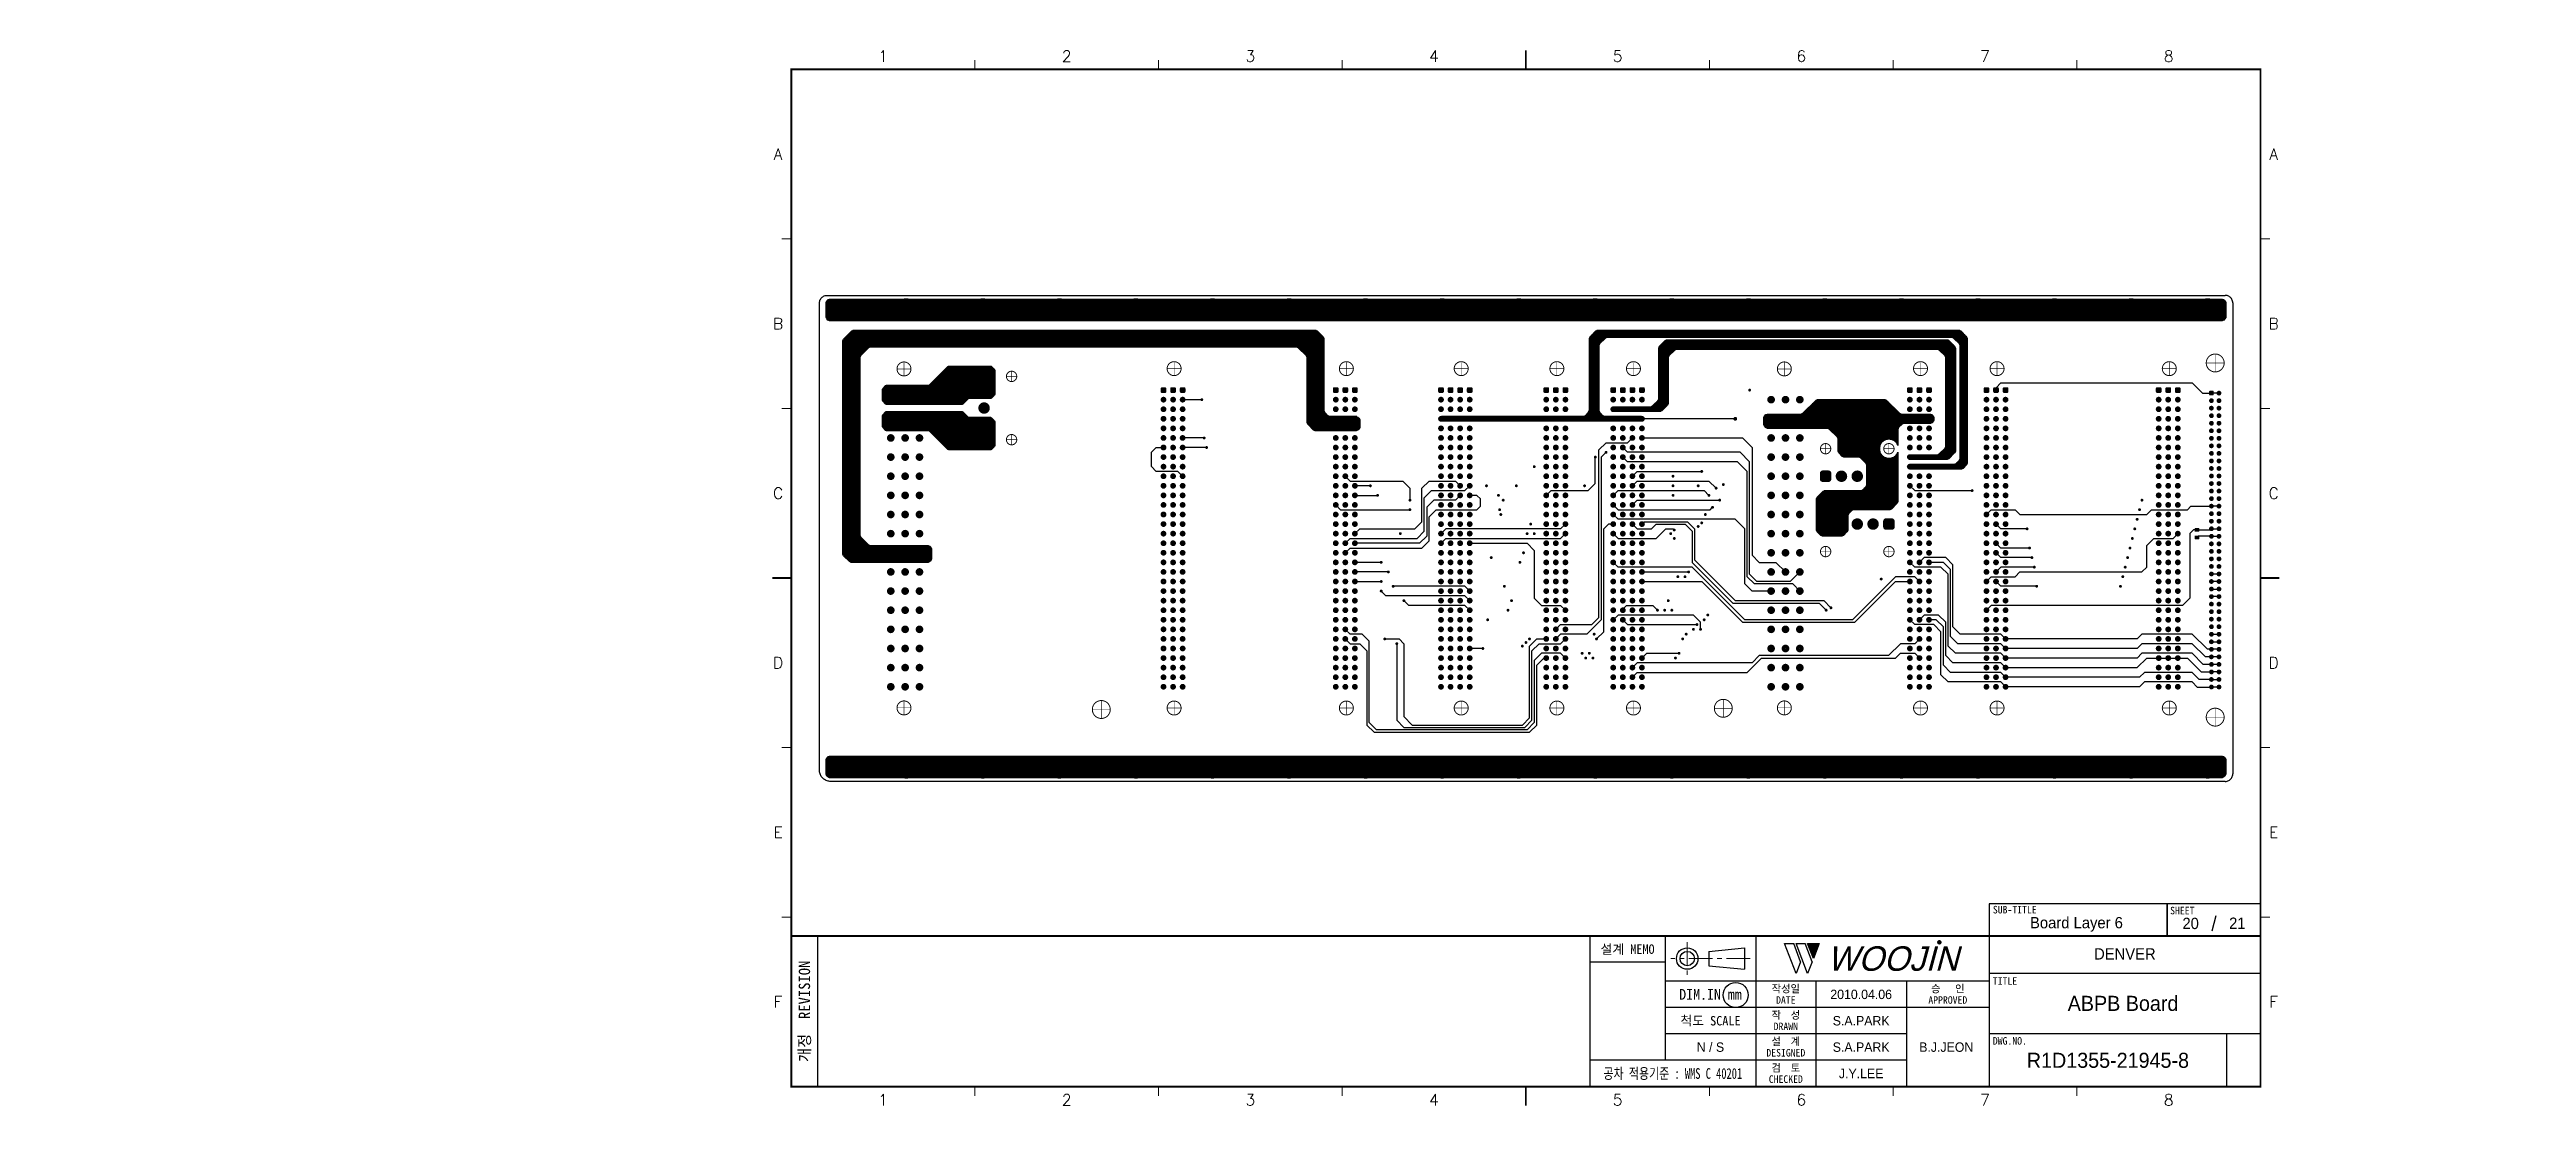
# Model space of a CAD drawing. Extents: x 295 to 953, y 10 to 290.
import ezdxf
from ezdxf.enums import TextEntityAlignment as Align

# ---------------------------------------------------------------- set-up
doc = ezdxf.new("R2010")
doc.units = 0
doc.header["$LTSCALE"] = 5
doc.header["$MEASUREMENT"] = 0
doc.linetypes.add('CENTER', pattern=[2, 1.25, -0.25, 0.25, -0.25])
doc.layers.get('0').update_dxf_attribs({"linetype": 'CONTINUOUS', "lineweight": 25})
for name, color, linetype, lineweight in [('2', 2, 'CENTER', 13), ('4', 4, 'CONTINUOUS', 18), ('6', 6, 'CONTINUOUS', 13)]:
    doc.layers.add(name, color=color, linetype=linetype, lineweight=lineweight)
for name, color, linetype in [('DV-ABPB-A4_BOT', 7, 'CONTINUOUS'), ('SHEET', 3, 'CONTINUOUS'), ('문자', 4, 'CONTINUOUS'), ('테두리', 3, 'CONTINUOUS')]:
    doc.layers.add(name, color=color, linetype=linetype)
doc.styles.add('MARK', font='ARLRDBD.TTF')
doc.styles.get("Standard").update_dxf_attribs({"font": 'simplex.shx'})
doc.styles.add('굴림', font='')
doc.styles.add('굴림체', font='')
doc.styles.get('굴림').set_extended_font_data('Gulim')
doc.styles.get('굴림체').set_extended_font_data('GulimChe')

msp = doc.modelspace()

# ---------------------------------------------------------------- texts
at = {"color": 4, "style": '굴림'}
for s, p in [('2010.04.06', (775.98, 39.5)), ('S.A.PARK', (775.98, 32.5)), ('S.A.PARK', (775.98, 25.5)), ('B.J.JEON', (798.57, 25.5)), ('J.Y.LEE', (775.98, 18.5))]:
    msp.add_text(s, height=2.5, dxfattribs=at).set_placement(p, align=Align.MIDDLE_CENTER)
at = {"layer": '4', "style": '굴림'}
for s, p in [('Board Layer 6', (833.13, 58.53)), ('20', (863.44, 58.33)), ('21', (875.83, 58.38)), ('DENVER', (845.98, 50.24))]:
    msp.add_text(s, height=3, dxfattribs=at).set_placement(p, align=Align.MIDDLE_CENTER)
at = {"layer": '6', "char_height": 3.5278, "width": 39.2183, "attachment_point": 4}
for insert in [(295.11, 181.28), (295.11, 173.63)]:
    msp.add_mtext('{\\f굴림|b0|i0|c129;\\C7;', dxfattribs=dict(at, insert=insert))
at = {"layer": '6', "color": 4, "char_height": 3, "attachment_point": 4, "style": '굴림체'}
for insert, width in [((905.28, 137.42), 36.962), ((952.58, 106.26), 52.2944), ((952.58, 102.14), 52.2944), ((573.67, 73.54), 36.962)]:
    msp.add_mtext('{\\f굴림|b0|i0|c129;\\C7;', dxfattribs=dict(at, insert=insert, width=width))
at = {"layer": '문자', "style": '굴림'}
for s, height, p in [('ABPB Board', 4, (845.5, 37.11)), ('N / S', 2.5, (735.98, 25.5)), ('R1D1355-21945-8', 4, (841.48, 22))]:
    msp.add_text(s, height=height, dxfattribs=at).set_placement(p, align=Align.MIDDLE_CENTER)

# ---------------------------------------------------------------- blocks, each defined once
blk = doc.blocks.new('B')
at = {"layer": '문자'}
blk.add_hatch(color=256, dxfattribs=at).paths.add_polyline_path([(13.79, 10), (15.31, 6), (16.84, 10)])
at = {"color": 4, "const_width": 0.6}
blk.add_lwpolyline([(48.46, 10.32, 1), (49.06, 10.32, 1)], format="xyb", close=True, dxfattribs=at)
at = {"layer": '문자'}
for p, q in [((10.73, 2), (7.68, 10)), ((7.68, 10), (10.09, 10)), ((11.94, 5.16), (10.09, 10)), ((10.73, 10), (13.15, 10)), ((13.79, 2), (10.73, 10)), ((14.99, 5.16), (13.15, 10)), ((13.79, 10), (16.84, 10)), ((15.31, 6), (13.79, 10)), ((16.84, 10), (15.31, 6)), ((11.94, 5.16), (10.73, 2)), ((14.99, 5.16), (13.79, 2))]:
    blk.add_line(p, q, dxfattribs=at)
at = {"layer": '문자', "style": 'MARK', "oblique": 15}
blk.add_text('WOOJIN', height=6.5, dxfattribs=at).set_placement((36.4, 6), align=Align.MIDDLE_CENTER)
blk = doc.blocks.new('C')
blk.add_line((15, 285), (15, 285))
at = {"layer": '2'}
for p, q in [((252.83, 53.35), (252.83, 44.65)), ((269.53, 49), (248.48, 49))]:
    blk.add_line(p, q, dxfattribs=at)
at = {"layer": 'SHEET'}
for p, q in [((393.14, 60.3), (392.07, 56.28)), ((22, 55), (22, 15)), ((227, 55), (227, 15)), ((247, 55), (247, 22)), ((271, 55), (271, 15)), ((271, 55), (271, 15)), ((333, 55), (333, 15)), ((247, 48), (227, 48)), ((333, 43), (247, 43)), ((287, 43), (287, 15)), ((311, 43), (311, 15)), ((405, 45), (333, 45)), ((333, 36), (247, 36)), ((311, 29), (247, 29)), ((405, 29), (333, 29)), ((396, 29), (396, 15)), ((311, 22), (227, 22))]:
    blk.add_line(p, q, dxfattribs=at)
at = {"layer": 'SHEET', "color": 4}
for p, q in [((258.53, 50.9), (268.03, 51.85)), ((258.53, 50.9), (258.53, 47.1)), ((258.53, 47.1), (268.03, 46.15)), ((268.03, 51.85), (268.03, 46.15))]:
    blk.add_line(p, q, dxfattribs=at)
at = {"layer": 'SHEET'}
for points in [[(333, 55), (380.19, 55), (380.19, 63.49), (333, 63.49)], [(380.19, 55), (405, 55), (405, 63.49), (380.19, 63.49)]]:
    blk.add_lwpolyline(points, close=True, dxfattribs=at)
at = {"layer": 'SHEET', "color": 4}
for radius in [2.85, 1.9]:
    blk.add_circle((252.83, 49), radius, dxfattribs=at)
at = {"layer": 'SHEET'}
blk.add_circle((265.7, 39.32), 3.32, dxfattribs=at)
at = {"layer": '테두리'}
blk.add_line((405, 285), (405, 15), dxfattribs=at)
for points, const_width in [([(210, 290), (210, 285)], 0.5), ([(15, 285), (15, 15), (405, 15), (405, 285), (15, 285)], 0.5), ([(63.75, 287.5), (63.75, 285)], 0.3), ([(112.5, 287.5), (112.5, 285)], 0.3), ([(161.25, 287.5), (161.25, 285)], 0.3), ([(258.75, 287.5), (258.75, 285)], 0.3), ([(307.5, 287.5), (307.5, 285)], 0.3), ([(356.25, 287.5), (356.25, 285)], 0.3), ([(12.5, 240), (15, 240)], 0.3), ([(407.5, 240), (405, 240)], 0.3), ([(12.5, 195), (15, 195)], 0.3), ([(407.5, 195), (405, 195)], 0.3), ([(10, 150), (15, 150)], 0.5), ([(410, 150), (405, 150)], 0.5), ([(12.5, 105), (15, 105)], 0.3), ([(407.5, 105), (405, 105)], 0.3), ([(12.5, 60), (15, 60)], 0.3), ([(407.5, 60), (405, 60)], 0.3), ([(15, 55), (405, 55)], 0.5), ([(63.75, 12.5), (63.75, 15)], 0.3), ([(112.5, 12.5), (112.5, 15)], 0.3), ([(161.25, 12.5), (161.25, 15)], 0.3), ([(210, 10), (210, 15)], 0.5), ([(258.75, 12.5), (258.75, 15)], 0.3), ([(307.5, 12.5), (307.5, 15)], 0.3), ([(356.25, 12.5), (356.25, 15)], 0.3)]:
    blk.add_lwpolyline(points, dxfattribs=dict(at, const_width=const_width))
blk.add_blockref('B', (271, 43))
at = {"layer": '문자'}
for s, p in [('1', (39.38, 288.5)), ('2', (88.12, 288.5)), ('3', (136.88, 288.5)), ('4', (185.62, 288.5)), ('5', (234.38, 288.5)), ('6', (283.12, 288.5)), ('7', (331.88, 288.5)), ('8', (380.62, 288.5)), ('A', (11.5, 262.5)), ('A', (408.5, 262.5)), ('B', (11.5, 217.5)), ('B', (408.5, 217.5)), ('C', (11.5, 172.5)), ('C', (408.5, 172.5)), ('D', (11.5, 127.5)), ('D', (408.5, 127.5)), ('E', (11.5, 82.5)), ('E', (408.5, 82.5)), ('F', (11.5, 37.5)), ('F', (408.5, 37.5)), ('1', (39.38, 11.5)), ('2', (88.12, 11.5)), ('3', (136.88, 11.5)), ('4', (185.62, 11.5)), ('5', (234.38, 11.5)), ('6', (283.12, 11.5)), ('7', (331.88, 11.5)), ('8', (380.62, 11.5))]:
    blk.add_text(s, height=3, dxfattribs=at).set_placement(p, align=Align.MIDDLE)
at = {"layer": '문자', "style": '굴림체'}
for s, height, p in [('SUB-TITLE', 2, (339.77, 61.98)), ('SHEET', 2, (384.24, 61.74)), ('설계 MEMO', 2.5, (237, 51.5)), ('DIM.IN mm', 2.85, (259, 39.5)), ('작성일', 2, (279, 41)), ('승   인', 2, (322, 41)), ('척도 SCALE', 2.5, (259, 32.5)), ('작  성', 2, (279, 34)), ('DATE', 2, (279, 38)), ('APPROVED', 2, (322, 38)), ('설  계', 2, (279, 27)), ('DRAWN', 2, (279, 31)), ('DESIGNED', 2, (279, 24)), ('검  토', 2, (279, 20)), ('CHECKED', 2, (279, 17))]:
    blk.add_text(s, height=height, dxfattribs=at).set_placement(p, align=Align.MIDDLE_CENTER)
blk.add_text('개정  REVISION', height=3, rotation=90, dxfattribs=at).set_placement((18.5, 35), align=Align.MIDDLE_CENTER)
for s, p in [('TITLE', (333.95, 42.05)), ('DWG.NO.', (333.95, 26.15))]:
    blk.add_text(s, height=2, dxfattribs=at).set_placement(p)
at = {"layer": '문자', "style": '굴림체', "width": 0.75}
blk.add_text('공차 적용기준 : WMS C 40201', height=2.85, dxfattribs=at).set_placement((249, 18.5), align=Align.MIDDLE_CENTER)

# ---------------------------------------------------------------- linework, layer by layer
msp.add_line((491.98, 15), (491.98, 15))
msp.add_line((491.98, 15), (491.98, 15))
at = {"color": 7}
for points, const_width in [([(523.77, 221.75, -1), (521.27, 221.75, -1)], 2.5), ([(544.09, 221.75, -1), (541.59, 221.75, -1)], 2.5), ([(564.41, 221.75, -1), (561.91, 221.75, -1)], 2.5), ([(584.73, 221.75, -1), (582.23, 221.75, -1)], 2.5), ([(605.05, 221.75, -1), (602.55, 221.75, -1)], 2.5), ([(625.37, 221.75, -1), (622.87, 221.75, -1)], 2.5), ([(645.69, 221.75, -1), (643.19, 221.75, -1)], 2.5), ([(666.01, 221.75, -1), (663.51, 221.75, -1)], 2.5), ([(686.33, 221.75, -1), (683.83, 221.75, -1)], 2.5), ([(706.65, 221.75, -1), (704.15, 221.75, -1)], 2.5), ([(726.97, 221.75, -1), (724.47, 221.75, -1)], 2.5), ([(747.29, 221.75, -1), (744.79, 221.75, -1)], 2.5), ([(767.61, 221.75, -1), (765.11, 221.75, -1)], 2.5), ([(787.93, 221.75, -1), (785.43, 221.75, -1)], 2.5), ([(808.25, 221.75, -1), (805.75, 221.75, -1)], 2.5), ([(828.57, 221.75, -1), (826.07, 221.75, -1)], 2.5), ([(848.89, 221.75, -1), (846.39, 221.75, -1)], 2.5), ([(869.21, 221.75, -1), (866.71, 221.75, -1)], 2.5), ([(518.91, 197.33, -1), (517.9, 197.33, -1)], 1.02), ([(522.72, 197.33, -1), (521.71, 197.33, -1)], 1.02), ([(526.53, 197.33, -1), (525.52, 197.33, -1)], 1.02), ([(543.93, 199.31, -1), (542.41, 199.31, -1)], 1.52), ([(591.18, 197.33, -1), (590.41, 197.33, -1)], 0.762), ([(593.72, 197.33, -1), (592.95, 197.33, -1)], 0.762), ([(596.26, 197.33, -1), (595.49, 197.33, -1)], 0.762), ([(601.15, 197.33, -1), (600.77, 197.33, -1)], 0.381), ([(636.9, 197.33, -1), (636.13, 197.33, -1)], 0.762), ([(639.44, 197.33, -1), (638.67, 197.33, -1)], 0.762), ([(641.98, 197.33, -1), (641.21, 197.33, -1)], 0.762), ([(664.84, 197.33, -1), (664.07, 197.33, -1)], 0.762), ([(667.38, 197.33, -1), (666.61, 197.33, -1)], 0.762), ([(669.92, 197.33, -1), (669.15, 197.33, -1)], 0.762), ([(672.46, 197.33, -1), (671.69, 197.33, -1)], 0.762), ([(692.78, 197.33, -1), (692.01, 197.33, -1)], 0.762), ([(695.32, 197.33, -1), (694.55, 197.33, -1)], 0.762), ([(697.86, 197.33, -1), (697.09, 197.33, -1)], 0.762), ([(710.56, 197.33, -1), (709.79, 197.33, -1)], 0.762), ([(713.1, 197.33, -1), (712.33, 197.33, -1)], 0.762), ([(715.64, 197.33, -1), (714.87, 197.33, -1)], 0.762), ([(718.18, 197.33, -1), (717.41, 197.33, -1)], 0.762), ([(746.56, 199.87, -1), (746.18, 199.87, -1)], 0.381), ([(752.59, 197.33, -1), (751.58, 197.33, -1)], 1.02), ([(756.4, 197.33, -1), (755.39, 197.33, -1)], 1.02), ([(760.21, 197.33, -1), (759.2, 197.33, -1)], 1.02), ([(789.3, 197.33, -1), (788.53, 197.33, -1)], 0.762), ([(791.84, 197.33, -1), (791.07, 197.33, -1)], 0.762), ([(794.38, 197.33, -1), (793.61, 197.33, -1)], 0.762), ([(809.62, 197.33, -1), (808.85, 197.33, -1)], 0.762), ([(812.16, 197.33, -1), (811.39, 197.33, -1)], 0.762), ([(814.7, 197.33, -1), (813.93, 197.33, -1)], 0.762), ([(855.34, 197.33, -1), (854.57, 197.33, -1)], 0.762), ([(857.88, 197.33, -1), (857.11, 197.33, -1)], 0.762), ([(860.42, 197.33, -1), (859.65, 197.33, -1)], 0.762), ([(869.27, 197.07, -1), (868.64, 197.07, -1)], 0.635), ([(871.28, 199.07, -1), (870.64, 199.07, -1)], 0.635), ([(871.28, 197.07, -1), (870.64, 197.07, -1)], 0.635), ([(518.91, 192.25, -1), (517.9, 192.25, -1)], 1.02), ([(522.72, 192.25, -1), (521.71, 192.25, -1)], 1.02), ([(526.53, 192.25, -1), (525.52, 192.25, -1)], 1.02), ([(543.93, 195.11, -1), (542.41, 195.11, -1)], 1.52), ([(543.93, 190.91, -1), (542.41, 190.91, -1)], 1.52), ([(591.18, 194.79, -1), (590.41, 194.79, -1)], 0.762), ([(591.18, 192.25, -1), (590.41, 192.25, -1)], 0.762), ([(593.72, 194.79, -1), (592.95, 194.79, -1)], 0.762), ([(593.72, 192.25, -1), (592.95, 192.25, -1)], 0.762), ([(596.26, 194.79, -1), (595.49, 194.79, -1)], 0.762), ([(596.26, 192.25, -1), (595.49, 192.25, -1)], 0.762), ([(636.9, 194.79, -1), (636.13, 194.79, -1)], 0.762), ([(636.9, 192.25, -1), (636.13, 192.25, -1)], 0.762), ([(639.44, 194.79, -1), (638.67, 194.79, -1)], 0.762), ([(639.44, 192.25, -1), (638.67, 192.25, -1)], 0.762), ([(641.98, 194.79, -1), (641.21, 194.79, -1)], 0.762), ([(641.98, 192.25, -1), (641.21, 192.25, -1)], 0.762), ([(664.84, 194.79, -1), (664.07, 194.79, -1)], 0.762), ([(664.84, 192.25, -1), (664.07, 192.25, -1)], 0.762), ([(667.38, 194.79, -1), (666.61, 194.79, -1)], 0.762), ([(667.38, 192.25, -1), (666.61, 192.25, -1)], 0.762), ([(669.92, 194.79, -1), (669.15, 194.79, -1)], 0.762), ([(669.92, 192.25, -1), (669.15, 192.25, -1)], 0.762), ([(672.46, 194.79, -1), (671.69, 194.79, -1)], 0.762), ([(672.46, 192.25, -1), (671.69, 192.25, -1)], 0.762), ([(692.78, 194.79, -1), (692.01, 194.79, -1)], 0.762), ([(692.78, 192.25, -1), (692.01, 192.25, -1)], 0.762), ([(695.32, 194.79, -1), (694.55, 194.79, -1)], 0.762), ([(695.32, 192.25, -1), (694.55, 192.25, -1)], 0.762), ([(697.86, 194.79, -1), (697.09, 194.79, -1)], 0.762), ([(697.86, 192.25, -1), (697.09, 192.25, -1)], 0.762), ([(710.56, 194.79, -1), (709.79, 194.79, -1)], 0.762), ([(710.56, 192.25, -1), (709.79, 192.25, -1)], 0.762), ([(713.1, 194.79, -1), (712.33, 194.79, -1)], 0.762), ([(713.1, 192.25, -1), (712.33, 192.25, -1)], 0.762), ([(715.64, 194.79, -1), (714.87, 194.79, -1)], 0.762), ([(715.64, 192.25, -1), (714.87, 192.25, -1)], 0.762), ([(718.18, 194.79, -1), (717.41, 194.79, -1)], 0.762), ([(718.18, 192.25, -1), (717.41, 192.25, -1)], 0.762), ([(742.81, 192.25, -1), (742.31, 192.25, -1)], 0.508), ([(752.59, 192.25, -1), (751.58, 192.25, -1)], 1.02), ([(756.4, 192.25, -1), (755.39, 192.25, -1)], 1.02), ([(760.21, 192.25, -1), (759.2, 192.25, -1)], 1.02), ([(789.3, 194.79, -1), (788.53, 194.79, -1)], 0.762), ([(789.3, 192.25, -1), (788.53, 192.25, -1)], 0.762), ([(791.84, 194.79, -1), (791.07, 194.79, -1)], 0.762), ([(791.84, 192.25, -1), (791.07, 192.25, -1)], 0.762), ([(794.38, 194.79, -1), (793.61, 194.79, -1)], 0.762), ([(794.38, 192.25, -1), (793.61, 192.25, -1)], 0.762), ([(809.62, 194.79, -1), (808.85, 194.79, -1)], 0.762), ([(809.62, 192.25, -1), (808.85, 192.25, -1)], 0.762), ([(812.16, 194.79, -1), (811.39, 194.79, -1)], 0.762), ([(812.16, 192.25, -1), (811.39, 192.25, -1)], 0.762), ([(814.7, 194.79, -1), (813.93, 194.79, -1)], 0.762), ([(814.7, 192.25, -1), (813.93, 192.25, -1)], 0.762), ([(855.34, 194.79, -1), (854.57, 194.79, -1)], 0.762), ([(855.34, 192.25, -1), (854.57, 192.25, -1)], 0.762), ([(857.88, 194.79, -1), (857.11, 194.79, -1)], 0.762), ([(857.88, 192.25, -1), (857.11, 192.25, -1)], 0.762), ([(860.42, 194.79, -1), (859.65, 194.79, -1)], 0.762), ([(860.42, 192.25, -1), (859.65, 192.25, -1)], 0.762), ([(869.27, 195.07, -1), (868.64, 195.07, -1)], 0.635), ([(869.27, 193.07, -1), (868.64, 193.07, -1)], 0.635), ([(869.27, 191.07, -1), (868.64, 191.07, -1)], 0.635), ([(871.28, 195.07, -1), (870.64, 195.07, -1)], 0.635), ([(871.28, 193.07, -1), (870.64, 193.07, -1)], 0.635), ([(871.28, 191.07, -1), (870.64, 191.07, -1)], 0.635), ([(518.91, 187.17, -1), (517.9, 187.17, -1)], 1.02), ([(522.72, 187.17, -1), (521.71, 187.17, -1)], 1.02), ([(526.53, 187.17, -1), (525.52, 187.17, -1)], 1.02), ([(543.93, 186.71, -1), (542.41, 186.71, -1)], 1.52), ([(591.18, 189.71, -1), (590.41, 189.71, -1)], 0.762), ([(591.18, 187.17, -1), (590.41, 187.17, -1)], 0.762), ([(591.18, 184.63, -1), (590.41, 184.63, -1)], 0.762), ([(593.72, 189.71, -1), (592.95, 189.71, -1)], 0.762), ([(593.72, 187.17, -1), (592.95, 187.17, -1)], 0.762), ([(593.72, 184.63, -1), (592.95, 184.63, -1)], 0.762), ([(596.26, 189.71, -1), (595.49, 189.71, -1)], 0.762), ([(596.26, 187.17, -1), (595.49, 187.17, -1)], 0.762), ([(596.26, 184.63, -1), (595.49, 184.63, -1)], 0.762), ([(601.78, 187.17, -1), (601.4, 187.17, -1)], 0.381), ([(602.42, 184.63, -1), (602.04, 184.63, -1)], 0.381), ([(636.9, 189.71, -1), (636.13, 189.71, -1)], 0.762), ([(636.9, 187.17, -1), (636.13, 187.17, -1)], 0.762), ([(636.9, 184.63, -1), (636.13, 184.63, -1)], 0.762), ([(639.44, 189.71, -1), (638.67, 189.71, -1)], 0.762), ([(639.44, 187.17, -1), (638.67, 187.17, -1)], 0.762), ([(639.44, 184.63, -1), (638.67, 184.63, -1)], 0.762), ([(641.98, 189.71, -1), (641.21, 189.71, -1)], 0.762), ([(641.98, 187.17, -1), (641.21, 187.17, -1)], 0.762), ([(641.98, 184.63, -1), (641.21, 184.63, -1)], 0.762), ([(664.84, 189.71, -1), (664.07, 189.71, -1)], 0.762), ([(664.84, 187.17, -1), (664.07, 187.17, -1)], 0.762), ([(664.84, 184.63, -1), (664.07, 184.63, -1)], 0.762), ([(667.38, 189.71, -1), (666.61, 189.71, -1)], 0.762), ([(667.38, 187.17, -1), (666.61, 187.17, -1)], 0.762), ([(667.38, 184.63, -1), (666.61, 184.63, -1)], 0.762), ([(669.92, 189.71, -1), (669.15, 189.71, -1)], 0.762), ([(669.92, 187.17, -1), (669.15, 187.17, -1)], 0.762), ([(669.92, 184.63, -1), (669.15, 184.63, -1)], 0.762), ([(672.46, 189.71, -1), (671.69, 189.71, -1)], 0.762), ([(672.46, 187.17, -1), (671.69, 187.17, -1)], 0.762), ([(672.46, 184.63, -1), (671.69, 184.63, -1)], 0.762), ([(692.78, 189.71, -1), (692.01, 189.71, -1)], 0.762), ([(692.78, 187.17, -1), (692.01, 187.17, -1)], 0.762), ([(692.78, 184.63, -1), (692.01, 184.63, -1)], 0.762), ([(695.32, 189.71, -1), (694.55, 189.71, -1)], 0.762), ([(695.32, 187.17, -1), (694.55, 187.17, -1)], 0.762), ([(695.32, 184.63, -1), (694.55, 184.63, -1)], 0.762), ([(697.86, 189.71, -1), (697.09, 189.71, -1)], 0.762), ([(697.86, 187.17, -1), (697.09, 187.17, -1)], 0.762), ([(697.86, 184.63, -1), (697.09, 184.63, -1)], 0.762), ([(710.56, 189.71, -1), (709.79, 189.71, -1)], 0.762), ([(710.56, 187.17, -1), (709.79, 187.17, -1)], 0.762), ([(710.56, 184.63, -1), (709.79, 184.63, -1)], 0.762), ([(713.1, 189.71, -1), (712.33, 189.71, -1)], 0.762), ([(713.1, 187.17, -1), (712.33, 187.17, -1)], 0.762), ([(713.1, 184.63, -1), (712.33, 184.63, -1)], 0.762), ([(715.64, 189.71, -1), (714.87, 189.71, -1)], 0.762), ([(715.64, 187.17, -1), (714.87, 187.17, -1)], 0.762), ([(715.64, 184.63, -1), (714.87, 184.63, -1)], 0.762), ([(718.18, 189.71, -1), (717.41, 189.71, -1)], 0.762), ([(718.18, 187.17, -1), (717.41, 187.17, -1)], 0.762), ([(718.18, 184.63, -1), (717.41, 184.63, -1)], 0.762), ([(752.59, 187.17, -1), (751.58, 187.17, -1)], 1.02), ([(756.4, 187.17, -1), (755.39, 187.17, -1)], 1.02), ([(760.21, 187.17, -1), (759.2, 187.17, -1)], 1.02), ([(789.3, 189.71, -1), (788.53, 189.71, -1)], 0.762), ([(789.3, 187.17, -1), (788.53, 187.17, -1)], 0.762), ([(789.3, 184.63, -1), (788.53, 184.63, -1)], 0.762), ([(791.84, 189.71, -1), (791.07, 189.71, -1)], 0.762), ([(791.84, 187.17, -1), (791.07, 187.17, -1)], 0.762), ([(791.84, 184.63, -1), (791.07, 184.63, -1)], 0.762), ([(794.38, 189.71, -1), (793.61, 189.71, -1)], 0.762), ([(794.38, 187.17, -1), (793.61, 187.17, -1)], 0.762), ([(794.38, 184.63, -1), (793.61, 184.63, -1)], 0.762), ([(809.62, 189.71, -1), (808.85, 189.71, -1)], 0.762), ([(809.62, 187.17, -1), (808.85, 187.17, -1)], 0.762), ([(809.62, 184.63, -1), (808.85, 184.63, -1)], 0.762), ([(812.16, 189.71, -1), (811.39, 189.71, -1)], 0.762), ([(812.16, 187.17, -1), (811.39, 187.17, -1)], 0.762), ([(812.16, 184.63, -1), (811.39, 184.63, -1)], 0.762), ([(814.7, 189.71, -1), (813.93, 189.71, -1)], 0.762), ([(814.7, 187.17, -1), (813.93, 187.17, -1)], 0.762), ([(814.7, 184.63, -1), (813.93, 184.63, -1)], 0.762), ([(855.34, 189.71, -1), (854.57, 189.71, -1)], 0.762), ([(855.34, 187.17, -1), (854.57, 187.17, -1)], 0.762), ([(855.34, 184.63, -1), (854.57, 184.63, -1)], 0.762), ([(857.88, 189.71, -1), (857.11, 189.71, -1)], 0.762), ([(857.88, 187.17, -1), (857.11, 187.17, -1)], 0.762), ([(857.88, 184.63, -1), (857.11, 184.63, -1)], 0.762), ([(860.42, 189.71, -1), (859.65, 189.71, -1)], 0.762), ([(860.42, 187.17, -1), (859.65, 187.17, -1)], 0.762), ([(860.42, 184.63, -1), (859.65, 184.63, -1)], 0.762), ([(869.27, 189.07, -1), (868.64, 189.07, -1)], 0.635), ([(869.27, 187.07, -1), (868.64, 187.07, -1)], 0.635), ([(869.27, 185.07, -1), (868.64, 185.07, -1)], 0.635), ([(871.28, 189.07, -1), (870.64, 189.07, -1)], 0.635), ([(871.28, 187.07, -1), (870.64, 187.07, -1)], 0.635), ([(871.28, 185.07, -1), (870.64, 185.07, -1)], 0.635), ([(518.91, 182.09, -1), (517.9, 182.09, -1)], 1.02), ([(518.91, 177.01, -1), (517.9, 177.01, -1)], 1.02), ([(522.72, 182.09, -1), (521.71, 182.09, -1)], 1.02), ([(522.72, 177.01, -1), (521.71, 177.01, -1)], 1.02), ([(526.53, 182.09, -1), (525.52, 182.09, -1)], 1.02), ([(526.53, 177.01, -1), (525.52, 177.01, -1)], 1.02), ([(591.18, 182.09, -1), (590.41, 182.09, -1)], 0.762), ([(591.18, 179.55, -1), (590.41, 179.55, -1)], 0.762), ([(591.18, 177.01, -1), (590.41, 177.01, -1)], 0.762), ([(593.72, 182.09, -1), (592.95, 182.09, -1)], 0.762), ([(593.72, 179.55, -1), (592.95, 179.55, -1)], 0.762), ([(593.72, 177.01, -1), (592.95, 177.01, -1)], 0.762), ([(596.26, 182.09, -1), (595.49, 182.09, -1)], 0.762), ([(596.26, 179.55, -1), (595.49, 179.55, -1)], 0.762), ([(596.26, 177.01, -1), (595.49, 177.01, -1)], 0.762), ([(636.9, 182.09, -1), (636.13, 182.09, -1)], 0.762), ([(636.9, 179.55, -1), (636.13, 179.55, -1)], 0.762), ([(636.9, 177.01, -1), (636.13, 177.01, -1)], 0.762), ([(639.44, 182.09, -1), (638.67, 182.09, -1)], 0.762), ([(639.44, 179.55, -1), (638.67, 179.55, -1)], 0.762), ([(639.44, 177.01, -1), (638.67, 177.01, -1)], 0.762), ([(641.98, 182.09, -1), (641.21, 182.09, -1)], 0.762), ([(641.98, 179.55, -1), (641.21, 179.55, -1)], 0.762), ([(641.98, 177.01, -1), (641.21, 177.01, -1)], 0.762), ([(664.84, 182.09, -1), (664.07, 182.09, -1)], 0.762), ([(664.84, 179.55, -1), (664.07, 179.55, -1)], 0.762), ([(664.84, 177.01, -1), (664.07, 177.01, -1)], 0.762), ([(667.38, 182.09, -1), (666.61, 182.09, -1)], 0.762), ([(667.38, 179.55, -1), (666.61, 179.55, -1)], 0.762), ([(667.38, 177.01, -1), (666.61, 177.01, -1)], 0.762), ([(669.92, 182.09, -1), (669.15, 182.09, -1)], 0.762), ([(669.92, 179.55, -1), (669.15, 179.55, -1)], 0.762), ([(669.92, 177.01, -1), (669.15, 177.01, -1)], 0.762), ([(672.46, 182.09, -1), (671.69, 182.09, -1)], 0.762), ([(672.46, 179.55, -1), (671.69, 179.55, -1)], 0.762), ([(672.46, 177.01, -1), (671.69, 177.01, -1)], 0.762), ([(689.41, 179.55, -1), (689.03, 179.55, -1)], 0.381), ([(692.78, 182.09, -1), (692.01, 182.09, -1)], 0.762), ([(692.78, 179.55, -1), (692.01, 179.55, -1)], 0.762), ([(692.78, 177.01, -1), (692.01, 177.01, -1)], 0.762), ([(695.32, 182.09, -1), (694.55, 182.09, -1)], 0.762), ([(695.32, 179.55, -1), (694.55, 179.55, -1)], 0.762), ([(695.32, 177.01, -1), (694.55, 177.01, -1)], 0.762), ([(697.86, 182.09, -1), (697.09, 182.09, -1)], 0.762), ([(697.86, 179.55, -1), (697.09, 179.55, -1)], 0.762), ([(697.86, 177.01, -1), (697.09, 177.01, -1)], 0.762), ([(705.6, 182.09, -1), (705.22, 182.09, -1)], 0.381), ([(708.46, 183.36, -1), (708.08, 183.36, -1)], 0.381), ([(710.56, 182.09, -1), (709.79, 182.09, -1)], 0.762), ([(710.56, 179.55, -1), (709.79, 179.55, -1)], 0.762), ([(710.56, 177.01, -1), (709.79, 177.01, -1)], 0.762), ([(713.1, 182.09, -1), (712.33, 182.09, -1)], 0.762), ([(713.1, 179.55, -1), (712.33, 179.55, -1)], 0.762), ([(713.1, 177.01, -1), (712.33, 177.01, -1)], 0.762), ([(715.64, 182.09, -1), (714.87, 182.09, -1)], 0.762), ([(715.64, 179.55, -1), (714.87, 179.55, -1)], 0.762), ([(715.64, 177.01, -1), (714.87, 177.01, -1)], 0.762), ([(718.18, 182.09, -1), (717.41, 182.09, -1)], 0.762), ([(718.18, 179.55, -1), (717.41, 179.55, -1)], 0.762), ([(718.18, 177.01, -1), (717.41, 177.01, -1)], 0.762), ([(733.86, 178.28, -1), (733.48, 178.28, -1)], 0.381), ([(752.59, 182.09, -1), (751.58, 182.09, -1)], 1.02), ([(752.59, 177.01, -1), (751.58, 177.01, -1)], 1.02), ([(756.4, 182.09, -1), (755.39, 182.09, -1)], 1.02), ([(756.4, 177.01, -1), (755.39, 177.01, -1)], 1.02), ([(760.21, 182.09, -1), (759.2, 182.09, -1)], 1.02), ([(760.21, 177.01, -1), (759.2, 177.01, -1)], 1.02), ([(771.51, 177.01, -1), (769.99, 177.01, -1)], 1.52), ([(775.71, 177.01, -1), (774.18, 177.01, -1)], 1.52), ([(779.91, 177.01, -1), (778.38, 177.01, -1)], 1.52), ([(784.11, 177.01, -1), (782.59, 177.01, -1)], 1.52), ([(789.3, 182.09, -1), (788.53, 182.09, -1)], 0.762), ([(789.3, 179.55, -1), (788.53, 179.55, -1)], 0.762), ([(789.3, 177.01, -1), (788.53, 177.01, -1)], 0.762), ([(791.84, 182.09, -1), (791.07, 182.09, -1)], 0.762), ([(791.84, 179.55, -1), (791.07, 179.55, -1)], 0.762), ([(791.84, 177.01, -1), (791.07, 177.01, -1)], 0.762), ([(794.38, 182.09, -1), (793.61, 182.09, -1)], 0.762), ([(794.38, 179.55, -1), (793.61, 179.55, -1)], 0.762), ([(794.38, 177.01, -1), (793.61, 177.01, -1)], 0.762), ([(809.62, 182.09, -1), (808.85, 182.09, -1)], 0.762), ([(809.62, 179.55, -1), (808.85, 179.55, -1)], 0.762), ([(809.62, 177.01, -1), (808.85, 177.01, -1)], 0.762), ([(812.16, 182.09, -1), (811.39, 182.09, -1)], 0.762), ([(812.16, 179.55, -1), (811.39, 179.55, -1)], 0.762), ([(812.16, 177.01, -1), (811.39, 177.01, -1)], 0.762), ([(814.7, 182.09, -1), (813.93, 182.09, -1)], 0.762), ([(814.7, 179.55, -1), (813.93, 179.55, -1)], 0.762), ([(814.7, 177.01, -1), (813.93, 177.01, -1)], 0.762), ([(855.34, 182.09, -1), (854.57, 182.09, -1)], 0.762), ([(855.34, 179.55, -1), (854.57, 179.55, -1)], 0.762), ([(855.34, 177.01, -1), (854.57, 177.01, -1)], 0.762), ([(857.88, 182.09, -1), (857.11, 182.09, -1)], 0.762), ([(857.88, 179.55, -1), (857.11, 179.55, -1)], 0.762), ([(857.88, 177.01, -1), (857.11, 177.01, -1)], 0.762), ([(860.42, 182.09, -1), (859.65, 182.09, -1)], 0.762), ([(860.42, 179.55, -1), (859.65, 179.55, -1)], 0.762), ([(860.42, 177.01, -1), (859.65, 177.01, -1)], 0.762), ([(869.27, 183.07, -1), (868.64, 183.07, -1)], 0.635), ([(869.27, 181.07, -1), (868.64, 181.07, -1)], 0.635), ([(869.27, 179.07, -1), (868.64, 179.07, -1)], 0.635), ([(869.27, 177.07, -1), (868.64, 177.07, -1)], 0.635), ([(871.28, 183.07, -1), (870.64, 183.07, -1)], 0.635), ([(871.28, 181.07, -1), (870.64, 181.07, -1)], 0.635), ([(871.28, 179.07, -1), (870.64, 179.07, -1)], 0.635), ([(871.28, 177.07, -1), (870.64, 177.07, -1)], 0.635), ([(518.91, 171.93, -1), (517.9, 171.93, -1)], 1.02), ([(522.72, 171.93, -1), (521.71, 171.93, -1)], 1.02), ([(526.53, 171.93, -1), (525.52, 171.93, -1)], 1.02), ([(591.18, 174.47, -1), (590.41, 174.47, -1)], 0.762), ([(591.18, 171.93, -1), (590.41, 171.93, -1)], 0.762), ([(593.72, 174.47, -1), (592.95, 174.47, -1)], 0.762), ([(593.72, 171.93, -1), (592.95, 171.93, -1)], 0.762), ([(596.26, 174.47, -1), (595.49, 174.47, -1)], 0.762), ([(596.26, 171.93, -1), (595.49, 171.93, -1)], 0.762), ([(636.9, 174.47, -1), (636.13, 174.47, -1)], 0.762), ([(636.9, 171.93, -1), (636.13, 171.93, -1)], 0.762), ([(639.44, 174.47, -1), (638.67, 174.47, -1)], 0.762), ([(639.44, 171.93, -1), (638.67, 171.93, -1)], 0.762), ([(641.98, 174.47, -1), (641.21, 174.47, -1)], 0.762), ([(641.98, 171.93, -1), (641.21, 171.93, -1)], 0.762), ([(645.91, 174.47, -1), (645.53, 174.47, -1)], 0.381), ([(647.82, 171.93, -1), (647.44, 171.93, -1)], 0.381), ([(656.39, 170.66, -1), (656.01, 170.66, -1)], 0.381), ([(664.84, 174.47, -1), (664.07, 174.47, -1)], 0.762), ([(664.84, 171.93, -1), (664.07, 171.93, -1)], 0.762), ([(667.38, 174.47, -1), (666.61, 174.47, -1)], 0.762), ([(667.38, 171.93, -1), (666.61, 171.93, -1)], 0.762), ([(669.92, 174.47, -1), (669.15, 174.47, -1)], 0.762), ([(669.92, 171.93, -1), (669.15, 171.93, -1)], 0.762), ([(672.46, 174.47, -1), (671.69, 174.47, -1)], 0.762), ([(672.46, 171.93, -1), (671.69, 171.93, -1)], 0.762), ([(676.71, 174.47, -1), (676.33, 174.47, -1)], 0.381), ([(679.89, 171.93, -1), (679.51, 171.93, -1)], 0.381), ([(681.16, 170.66, -1), (680.78, 170.66, -1)], 0.381), ([(684.65, 174.47, -1), (684.27, 174.47, -1)], 0.381), ([(692.78, 174.47, -1), (692.01, 174.47, -1)], 0.762), ([(692.78, 171.93, -1), (692.01, 171.93, -1)], 0.762), ([(695.32, 174.47, -1), (694.55, 174.47, -1)], 0.762), ([(695.32, 171.93, -1), (694.55, 171.93, -1)], 0.762), ([(697.86, 174.47, -1), (697.09, 174.47, -1)], 0.762), ([(697.86, 171.93, -1), (697.09, 171.93, -1)], 0.762), ([(702.75, 174.47, -1), (702.37, 174.47, -1)], 0.381), ([(710.56, 174.47, -1), (709.79, 174.47, -1)], 0.762), ([(710.56, 171.93, -1), (709.79, 171.93, -1)], 0.762), ([(713.1, 174.47, -1), (712.33, 174.47, -1)], 0.762), ([(713.1, 171.93, -1), (712.33, 171.93, -1)], 0.762), ([(715.64, 174.47, -1), (714.87, 174.47, -1)], 0.762), ([(715.64, 171.93, -1), (714.87, 171.93, -1)], 0.762), ([(718.18, 174.47, -1), (717.41, 174.47, -1)], 0.762), ([(718.18, 171.93, -1), (717.41, 171.93, -1)], 0.762), ([(726.24, 177.01, -1), (725.86, 177.01, -1)], 0.381), ([(726.24, 174.47, -1), (725.86, 174.47, -1)], 0.381), ([(726.24, 171.93, -1), (725.86, 171.93, -1)], 0.381), ([(732.91, 174.47, -1), (732.53, 174.47, -1)], 0.381), ([(735.77, 171.93, -1), (735.39, 171.93, -1)], 0.381), ([(737.67, 173.84, -1), (737.29, 173.84, -1)], 0.381), ([(738.62, 170.66, -1), (738.24, 170.66, -1)], 0.381), ([(739.58, 174.79, -1), (739.2, 174.79, -1)], 0.381), ([(752.59, 171.93, -1), (751.58, 171.93, -1)], 1.02), ([(756.4, 171.93, -1), (755.39, 171.93, -1)], 1.02), ([(760.21, 171.93, -1), (759.2, 171.93, -1)], 1.02), ([(789.3, 174.47, -1), (788.53, 174.47, -1)], 0.762), ([(789.3, 171.93, -1), (788.53, 171.93, -1)], 0.762), ([(791.84, 174.47, -1), (791.07, 174.47, -1)], 0.762), ([(791.84, 171.93, -1), (791.07, 171.93, -1)], 0.762), ([(794.38, 174.47, -1), (793.61, 174.47, -1)], 0.762), ([(794.38, 171.93, -1), (793.61, 171.93, -1)], 0.762), ([(805.62, 173.2, -1), (805.24, 173.2, -1)], 0.381), ([(809.62, 174.47, -1), (808.85, 174.47, -1)], 0.762), ([(809.62, 171.93, -1), (808.85, 171.93, -1)], 0.762), ([(812.16, 174.47, -1), (811.39, 174.47, -1)], 0.762), ([(812.16, 171.93, -1), (811.39, 171.93, -1)], 0.762), ([(814.7, 174.47, -1), (813.93, 174.47, -1)], 0.762), ([(814.7, 171.93, -1), (813.93, 171.93, -1)], 0.762), ([(850.7, 170.66, -1), (850.32, 170.66, -1)], 0.381), ([(855.34, 174.47, -1), (854.57, 174.47, -1)], 0.762), ([(855.34, 171.93, -1), (854.57, 171.93, -1)], 0.762), ([(857.88, 174.47, -1), (857.11, 174.47, -1)], 0.762), ([(857.88, 171.93, -1), (857.11, 171.93, -1)], 0.762), ([(860.42, 174.47, -1), (859.65, 174.47, -1)], 0.762), ([(860.42, 171.93, -1), (859.65, 171.93, -1)], 0.762), ([(869.27, 175.07, -1), (868.64, 175.07, -1)], 0.635), ([(869.27, 173.07, -1), (868.64, 173.07, -1)], 0.635), ([(869.27, 171.07, -1), (868.64, 171.07, -1)], 0.635), ([(871.28, 175.07, -1), (870.64, 175.07, -1)], 0.635), ([(871.28, 173.07, -1), (870.64, 173.07, -1)], 0.635), ([(871.28, 171.07, -1), (870.64, 171.07, -1)], 0.635), ([(518.91, 166.85, -1), (517.9, 166.85, -1)], 1.02), ([(522.72, 166.85, -1), (521.71, 166.85, -1)], 1.02), ([(526.53, 166.85, -1), (525.52, 166.85, -1)], 1.02), ([(591.18, 169.39, -1), (590.41, 169.39, -1)], 0.762), ([(591.18, 166.85, -1), (590.41, 166.85, -1)], 0.762), ([(591.18, 164.31, -1), (590.41, 164.31, -1)], 0.762), ([(593.72, 169.39, -1), (592.95, 169.39, -1)], 0.762), ([(593.72, 166.85, -1), (592.95, 166.85, -1)], 0.762), ([(593.72, 164.31, -1), (592.95, 164.31, -1)], 0.762), ([(596.26, 169.39, -1), (595.49, 169.39, -1)], 0.762), ([(596.26, 166.85, -1), (595.49, 166.85, -1)], 0.762), ([(596.26, 164.31, -1), (595.49, 164.31, -1)], 0.762), ([(636.9, 169.39, -1), (636.13, 169.39, -1)], 0.762), ([(636.9, 166.85, -1), (636.13, 166.85, -1)], 0.762), ([(636.9, 164.31, -1), (636.13, 164.31, -1)], 0.762), ([(639.44, 169.39, -1), (638.67, 169.39, -1)], 0.762), ([(639.44, 166.85, -1), (638.67, 166.85, -1)], 0.762), ([(639.44, 164.31, -1), (638.67, 164.31, -1)], 0.762), ([(641.98, 169.39, -1), (641.21, 169.39, -1)], 0.762), ([(641.98, 166.85, -1), (641.21, 166.85, -1)], 0.762), ([(641.98, 164.31, -1), (641.21, 164.31, -1)], 0.762), ([(656.39, 168.12, -1), (656.01, 168.12, -1)], 0.381), ([(664.84, 169.39, -1), (664.07, 169.39, -1)], 0.762), ([(664.84, 166.85, -1), (664.07, 166.85, -1)], 0.762), ([(664.84, 164.31, -1), (664.07, 164.31, -1)], 0.762), ([(667.38, 169.39, -1), (666.61, 169.39, -1)], 0.762), ([(667.38, 166.85, -1), (666.61, 166.85, -1)], 0.762), ([(667.38, 164.31, -1), (666.61, 164.31, -1)], 0.762), ([(669.92, 169.39, -1), (669.15, 169.39, -1)], 0.762), ([(669.92, 166.85, -1), (669.15, 166.85, -1)], 0.762), ([(669.92, 164.31, -1), (669.15, 164.31, -1)], 0.762), ([(672.46, 169.39, -1), (671.69, 169.39, -1)], 0.762), ([(672.46, 166.85, -1), (671.69, 166.85, -1)], 0.762), ([(672.46, 164.31, -1), (671.69, 164.31, -1)], 0.762), ([(680.2, 168.12, -1), (679.82, 168.12, -1)], 0.381), ([(680.52, 166.85, -1), (680.14, 166.85, -1)], 0.381), ([(688.46, 164.31, -1), (688.08, 164.31, -1)], 0.381), ([(692.78, 169.39, -1), (692.01, 169.39, -1)], 0.762), ([(692.78, 166.85, -1), (692.01, 166.85, -1)], 0.762), ([(692.78, 164.31, -1), (692.01, 164.31, -1)], 0.762), ([(695.32, 169.39, -1), (694.55, 169.39, -1)], 0.762), ([(695.32, 166.85, -1), (694.55, 166.85, -1)], 0.762), ([(695.32, 164.31, -1), (694.55, 164.31, -1)], 0.762), ([(697.86, 169.39, -1), (697.09, 169.39, -1)], 0.762), ([(697.86, 166.85, -1), (697.09, 166.85, -1)], 0.762), ([(697.86, 164.31, -1), (697.09, 164.31, -1)], 0.762), ([(710.56, 169.39, -1), (709.79, 169.39, -1)], 0.762), ([(710.56, 166.85, -1), (709.79, 166.85, -1)], 0.762), ([(710.56, 164.31, -1), (709.79, 164.31, -1)], 0.762), ([(713.1, 169.39, -1), (712.33, 169.39, -1)], 0.762), ([(713.1, 166.85, -1), (712.33, 166.85, -1)], 0.762), ([(713.1, 164.31, -1), (712.33, 164.31, -1)], 0.762), ([(715.64, 169.39, -1), (714.87, 169.39, -1)], 0.762), ([(715.64, 166.85, -1), (714.87, 166.85, -1)], 0.762), ([(715.64, 164.31, -1), (714.87, 164.31, -1)], 0.762), ([(718.18, 169.39, -1), (717.41, 169.39, -1)], 0.762), ([(718.18, 166.85, -1), (717.41, 166.85, -1)], 0.762), ([(718.18, 164.31, -1), (717.41, 164.31, -1)], 0.762), ([(733.86, 164.63, -1), (733.48, 164.63, -1)], 0.381), ([(734.81, 166.85, -1), (734.43, 166.85, -1)], 0.381), ([(736.72, 168.76, -1), (736.34, 168.76, -1)], 0.381), ([(752.59, 166.85, -1), (751.58, 166.85, -1)], 1.02), ([(756.4, 166.85, -1), (755.39, 166.85, -1)], 1.02), ([(760.21, 166.85, -1), (759.2, 166.85, -1)], 1.02), ([(767.31, 164.31, -1), (765.78, 164.31, -1)], 1.52), ([(771.51, 164.31, -1), (769.99, 164.31, -1)], 1.52), ([(775.71, 164.31, -1), (774.18, 164.31, -1)], 1.52), ([(779.91, 164.31, -1), (778.38, 164.31, -1)], 1.52), ([(789.3, 169.39, -1), (788.53, 169.39, -1)], 0.762), ([(789.3, 166.85, -1), (788.53, 166.85, -1)], 0.762), ([(789.3, 164.31, -1), (788.53, 164.31, -1)], 0.762), ([(791.84, 169.39, -1), (791.07, 169.39, -1)], 0.762), ([(791.84, 166.85, -1), (791.07, 166.85, -1)], 0.762), ([(791.84, 164.31, -1), (791.07, 164.31, -1)], 0.762), ([(794.38, 169.39, -1), (793.61, 169.39, -1)], 0.762), ([(794.38, 166.85, -1), (793.61, 166.85, -1)], 0.762), ([(794.38, 164.31, -1), (793.61, 164.31, -1)], 0.762), ([(809.62, 169.39, -1), (808.85, 169.39, -1)], 0.762), ([(809.62, 166.85, -1), (808.85, 166.85, -1)], 0.762), ([(809.62, 164.31, -1), (808.85, 164.31, -1)], 0.762), ([(812.16, 169.39, -1), (811.39, 169.39, -1)], 0.762), ([(812.16, 166.85, -1), (811.39, 166.85, -1)], 0.762), ([(812.16, 164.31, -1), (811.39, 164.31, -1)], 0.762), ([(814.7, 169.39, -1), (813.93, 169.39, -1)], 0.762), ([(814.7, 166.85, -1), (813.93, 166.85, -1)], 0.762), ([(814.7, 164.31, -1), (813.93, 164.31, -1)], 0.762), ([(849.43, 165.58, -1), (849.05, 165.58, -1)], 0.381), ([(850.07, 168.12, -1), (849.69, 168.12, -1)], 0.381), ([(855.34, 169.39, -1), (854.57, 169.39, -1)], 0.762), ([(855.34, 166.85, -1), (854.57, 166.85, -1)], 0.762), ([(855.34, 164.31, -1), (854.57, 164.31, -1)], 0.762), ([(857.88, 169.39, -1), (857.11, 169.39, -1)], 0.762), ([(857.88, 166.85, -1), (857.11, 166.85, -1)], 0.762), ([(857.88, 164.31, -1), (857.11, 164.31, -1)], 0.762), ([(860.42, 169.39, -1), (859.65, 169.39, -1)], 0.762), ([(860.42, 166.85, -1), (859.65, 166.85, -1)], 0.762), ([(860.42, 164.31, -1), (859.65, 164.31, -1)], 0.762), ([(869.27, 169.07, -1), (868.64, 169.07, -1)], 0.635), ([(869.27, 167.07, -1), (868.64, 167.07, -1)], 0.635), ([(869.27, 165.07, -1), (868.64, 165.07, -1)], 0.635), ([(871.28, 169.07, -1), (870.64, 169.07, -1)], 0.635), ([(871.28, 167.07, -1), (870.64, 167.07, -1)], 0.635), ([(871.28, 165.07, -1), (870.64, 165.07, -1)], 0.635), ([(518.91, 161.77, -1), (517.9, 161.77, -1)], 1.02), ([(522.72, 161.77, -1), (521.71, 161.77, -1)], 1.02), ([(526.53, 161.77, -1), (525.52, 161.77, -1)], 1.02), ([(591.18, 161.77, -1), (590.41, 161.77, -1)], 0.762), ([(591.18, 159.23, -1), (590.41, 159.23, -1)], 0.762), ([(593.72, 161.77, -1), (592.95, 161.77, -1)], 0.762), ([(593.72, 159.23, -1), (592.95, 159.23, -1)], 0.762), ([(596.26, 161.77, -1), (595.49, 161.77, -1)], 0.762), ([(596.26, 159.23, -1), (595.49, 159.23, -1)], 0.762), ([(636.9, 161.77, -1), (636.13, 161.77, -1)], 0.762), ([(636.9, 159.23, -1), (636.13, 159.23, -1)], 0.762), ([(639.44, 161.77, -1), (638.67, 161.77, -1)], 0.762), ([(639.44, 159.23, -1), (638.67, 159.23, -1)], 0.762), ([(641.98, 161.77, -1), (641.21, 161.77, -1)], 0.762), ([(641.98, 159.23, -1), (641.21, 159.23, -1)], 0.762), ([(653.85, 161.77, -1), (653.47, 161.77, -1)], 0.381), ([(664.84, 161.77, -1), (664.07, 161.77, -1)], 0.762), ([(664.84, 159.23, -1), (664.07, 159.23, -1)], 0.762), ([(667.38, 161.77, -1), (666.61, 161.77, -1)], 0.762), ([(667.38, 159.23, -1), (666.61, 159.23, -1)], 0.762), ([(669.92, 161.77, -1), (669.15, 161.77, -1)], 0.762), ([(669.92, 159.23, -1), (669.15, 159.23, -1)], 0.762), ([(672.46, 161.77, -1), (671.69, 161.77, -1)], 0.762), ([(672.46, 159.23, -1), (671.69, 159.23, -1)], 0.762), ([(687.51, 161.77, -1), (687.13, 161.77, -1)], 0.381), ([(689.41, 161.77, -1), (689.03, 161.77, -1)], 0.381), ([(692.78, 161.77, -1), (692.01, 161.77, -1)], 0.762), ([(692.78, 159.23, -1), (692.01, 159.23, -1)], 0.762), ([(695.32, 161.77, -1), (694.55, 161.77, -1)], 0.762), ([(695.32, 159.23, -1), (694.55, 159.23, -1)], 0.762), ([(697.86, 161.77, -1), (697.09, 161.77, -1)], 0.762), ([(697.86, 159.23, -1), (697.09, 159.23, -1)], 0.762), ([(710.56, 161.77, -1), (709.79, 161.77, -1)], 0.762), ([(710.56, 159.23, -1), (709.79, 159.23, -1)], 0.762), ([(713.1, 161.77, -1), (712.33, 161.77, -1)], 0.762), ([(713.1, 159.23, -1), (712.33, 159.23, -1)], 0.762), ([(715.64, 161.77, -1), (714.87, 161.77, -1)], 0.762), ([(715.64, 159.23, -1), (714.87, 159.23, -1)], 0.762), ([(718.18, 161.77, -1), (717.41, 161.77, -1)], 0.762), ([(718.18, 159.23, -1), (717.41, 159.23, -1)], 0.762), ([(725.61, 161.77, -1), (725.23, 161.77, -1)], 0.381), ([(726.56, 162.73, -1), (726.18, 162.73, -1)], 0.381), ([(726.56, 160.5, -1), (726.18, 160.5, -1)], 0.381), ([(732.91, 163.68, -1), (732.53, 163.68, -1)], 0.381), ([(752.59, 161.77, -1), (751.58, 161.77, -1)], 1.02), ([(756.4, 161.77, -1), (755.39, 161.77, -1)], 1.02), ([(760.21, 161.77, -1), (759.2, 161.77, -1)], 1.02), ([(789.3, 161.77, -1), (788.53, 161.77, -1)], 0.762), ([(789.3, 159.23, -1), (788.53, 159.23, -1)], 0.762), ([(791.84, 161.77, -1), (791.07, 161.77, -1)], 0.762), ([(791.84, 159.23, -1), (791.07, 159.23, -1)], 0.762), ([(794.38, 161.77, -1), (793.61, 161.77, -1)], 0.762), ([(794.38, 159.23, -1), (793.61, 159.23, -1)], 0.762), ([(809.62, 161.77, -1), (808.85, 161.77, -1)], 0.762), ([(809.62, 159.23, -1), (808.85, 159.23, -1)], 0.762), ([(812.16, 161.77, -1), (811.39, 161.77, -1)], 0.762), ([(812.16, 159.23, -1), (811.39, 159.23, -1)], 0.762), ([(814.7, 161.77, -1), (813.93, 161.77, -1)], 0.762), ([(814.7, 159.23, -1), (813.93, 159.23, -1)], 0.762), ([(820.22, 163.04, -1), (819.84, 163.04, -1)], 0.381), ([(820.86, 157.96, -1), (820.48, 157.96, -1)], 0.381), ([(847.53, 157.96, -1), (847.15, 157.96, -1)], 0.381), ([(848.16, 160.5, -1), (847.78, 160.5, -1)], 0.381), ([(848.8, 163.04, -1), (848.42, 163.04, -1)], 0.381), ([(855.34, 161.77, -1), (854.57, 161.77, -1)], 0.762), ([(855.34, 159.23, -1), (854.57, 159.23, -1)], 0.762), ([(857.88, 161.77, -1), (857.11, 161.77, -1)], 0.762), ([(857.88, 159.23, -1), (857.11, 159.23, -1)], 0.762), ([(860.42, 161.77, -1), (859.65, 161.77, -1)], 0.762), ([(860.42, 159.23, -1), (859.65, 159.23, -1)], 0.762), ([(869.27, 163.07, -1), (868.64, 163.07, -1)], 0.635), ([(869.27, 161.07, -1), (868.64, 161.07, -1)], 0.635), ([(869.27, 159.07, -1), (868.64, 159.07, -1)], 0.635), ([(871.28, 163.07, -1), (870.64, 163.07, -1)], 0.635), ([(871.28, 161.07, -1), (870.64, 161.07, -1)], 0.635), ([(871.28, 159.07, -1), (870.64, 159.07, -1)], 0.635), ([(518.91, 156.69, -1), (517.9, 156.69, -1)], 1.02), ([(518.91, 151.61, -1), (517.9, 151.61, -1)], 1.02), ([(522.72, 156.69, -1), (521.71, 156.69, -1)], 1.02), ([(522.72, 151.61, -1), (521.71, 151.61, -1)], 1.02), ([(526.53, 156.69, -1), (525.52, 156.69, -1)], 1.02), ([(526.53, 151.61, -1), (525.52, 151.61, -1)], 1.02), ([(591.18, 156.69, -1), (590.41, 156.69, -1)], 0.762), ([(591.18, 154.15, -1), (590.41, 154.15, -1)], 0.762), ([(591.18, 151.61, -1), (590.41, 151.61, -1)], 0.762), ([(593.72, 156.69, -1), (592.95, 156.69, -1)], 0.762), ([(593.72, 154.15, -1), (592.95, 154.15, -1)], 0.762), ([(593.72, 151.61, -1), (592.95, 151.61, -1)], 0.762), ([(596.26, 156.69, -1), (595.49, 156.69, -1)], 0.762), ([(596.26, 154.15, -1), (595.49, 154.15, -1)], 0.762), ([(596.26, 151.61, -1), (595.49, 151.61, -1)], 0.762), ([(636.9, 156.69, -1), (636.13, 156.69, -1)], 0.762), ([(636.9, 154.15, -1), (636.13, 154.15, -1)], 0.762), ([(636.9, 151.61, -1), (636.13, 151.61, -1)], 0.762), ([(639.44, 156.69, -1), (638.67, 156.69, -1)], 0.762), ([(639.44, 154.15, -1), (638.67, 154.15, -1)], 0.762), ([(639.44, 151.61, -1), (638.67, 151.61, -1)], 0.762), ([(641.98, 156.69, -1), (641.21, 156.69, -1)], 0.762), ([(641.98, 154.15, -1), (641.21, 154.15, -1)], 0.762), ([(641.98, 151.61, -1), (641.21, 151.61, -1)], 0.762), ([(648.77, 154.15, -1), (648.39, 154.15, -1)], 0.381), ([(650.68, 151.61, -1), (650.3, 151.61, -1)], 0.381), ([(664.84, 156.69, -1), (664.07, 156.69, -1)], 0.762), ([(664.84, 154.15, -1), (664.07, 154.15, -1)], 0.762), ([(664.84, 151.61, -1), (664.07, 151.61, -1)], 0.762), ([(667.38, 156.69, -1), (666.61, 156.69, -1)], 0.762), ([(667.38, 154.15, -1), (666.61, 154.15, -1)], 0.762), ([(667.38, 151.61, -1), (666.61, 151.61, -1)], 0.762), ([(669.92, 156.69, -1), (669.15, 156.69, -1)], 0.762), ([(669.92, 154.15, -1), (669.15, 154.15, -1)], 0.762), ([(669.92, 151.61, -1), (669.15, 151.61, -1)], 0.762), ([(672.46, 156.69, -1), (671.69, 156.69, -1)], 0.762), ([(672.46, 154.15, -1), (671.69, 154.15, -1)], 0.762), ([(672.46, 151.61, -1), (671.69, 151.61, -1)], 0.762), ([(677.98, 155.42, -1), (677.6, 155.42, -1)], 0.381), ([(685.6, 154.15, -1), (685.22, 154.15, -1)], 0.381), ([(686.55, 156.69, -1), (686.17, 156.69, -1)], 0.381), ([(692.78, 156.69, -1), (692.01, 156.69, -1)], 0.762), ([(692.78, 154.15, -1), (692.01, 154.15, -1)], 0.762), ([(692.78, 151.61, -1), (692.01, 151.61, -1)], 0.762), ([(695.32, 156.69, -1), (694.55, 156.69, -1)], 0.762), ([(695.32, 154.15, -1), (694.55, 154.15, -1)], 0.762), ([(695.32, 151.61, -1), (694.55, 151.61, -1)], 0.762), ([(697.86, 156.69, -1), (697.09, 156.69, -1)], 0.762), ([(697.86, 154.15, -1), (697.09, 154.15, -1)], 0.762), ([(697.86, 151.61, -1), (697.09, 151.61, -1)], 0.762), ([(710.56, 156.69, -1), (709.79, 156.69, -1)], 0.762), ([(710.56, 154.15, -1), (709.79, 154.15, -1)], 0.762), ([(710.56, 151.61, -1), (709.79, 151.61, -1)], 0.762), ([(713.1, 156.69, -1), (712.33, 156.69, -1)], 0.762), ([(713.1, 154.15, -1), (712.33, 154.15, -1)], 0.762), ([(713.1, 151.61, -1), (712.33, 151.61, -1)], 0.762), ([(715.64, 156.69, -1), (714.87, 156.69, -1)], 0.762), ([(715.64, 154.15, -1), (714.87, 154.15, -1)], 0.762), ([(715.64, 151.61, -1), (714.87, 151.61, -1)], 0.762), ([(718.18, 156.69, -1), (717.41, 156.69, -1)], 0.762), ([(718.18, 154.15, -1), (717.41, 154.15, -1)], 0.762), ([(718.18, 151.61, -1), (717.41, 151.61, -1)], 0.762), ([(730.37, 151.61, -1), (729.99, 151.61, -1)], 0.381), ([(752.59, 156.69, -1), (751.58, 156.69, -1)], 1.02), ([(752.59, 151.61, -1), (751.58, 151.61, -1)], 1.02), ([(756.4, 156.69, -1), (755.39, 156.69, -1)], 1.02), ([(756.4, 151.61, -1), (755.39, 151.61, -1)], 1.02), ([(760.21, 156.69, -1), (759.2, 156.69, -1)], 1.02), ([(760.21, 151.61, -1), (759.2, 151.61, -1)], 1.02), ([(789.3, 156.69, -1), (788.53, 156.69, -1)], 0.762), ([(789.3, 154.15, -1), (788.53, 154.15, -1)], 0.762), ([(789.3, 151.61, -1), (788.53, 151.61, -1)], 0.762), ([(791.84, 156.69, -1), (791.07, 156.69, -1)], 0.762), ([(791.84, 154.15, -1), (791.07, 154.15, -1)], 0.762), ([(791.84, 151.61, -1), (791.07, 151.61, -1)], 0.762), ([(794.38, 156.69, -1), (793.61, 156.69, -1)], 0.762), ([(794.38, 154.15, -1), (793.61, 154.15, -1)], 0.762), ([(794.38, 151.61, -1), (793.61, 151.61, -1)], 0.762), ([(809.62, 156.69, -1), (808.85, 156.69, -1)], 0.762), ([(809.62, 154.15, -1), (808.85, 154.15, -1)], 0.762), ([(809.62, 151.61, -1), (808.85, 151.61, -1)], 0.762), ([(812.16, 156.69, -1), (811.39, 156.69, -1)], 0.762), ([(812.16, 154.15, -1), (811.39, 154.15, -1)], 0.762), ([(812.16, 151.61, -1), (811.39, 151.61, -1)], 0.762), ([(814.7, 156.69, -1), (813.93, 156.69, -1)], 0.762), ([(814.7, 154.15, -1), (813.93, 154.15, -1)], 0.762), ([(814.7, 151.61, -1), (813.93, 151.61, -1)], 0.762), ([(821.49, 155.42, -1), (821.11, 155.42, -1)], 0.381), ([(822.13, 152.88, -1), (821.75, 152.88, -1)], 0.381), ([(846.26, 152.88, -1), (845.88, 152.88, -1)], 0.381), ([(846.89, 155.42, -1), (846.51, 155.42, -1)], 0.381), ([(855.34, 156.69, -1), (854.57, 156.69, -1)], 0.762), ([(855.34, 154.15, -1), (854.57, 154.15, -1)], 0.762), ([(855.34, 151.61, -1), (854.57, 151.61, -1)], 0.762), ([(857.88, 156.69, -1), (857.11, 156.69, -1)], 0.762), ([(857.88, 154.15, -1), (857.11, 154.15, -1)], 0.762), ([(857.88, 151.61, -1), (857.11, 151.61, -1)], 0.762), ([(860.42, 156.69, -1), (859.65, 156.69, -1)], 0.762), ([(860.42, 154.15, -1), (859.65, 154.15, -1)], 0.762), ([(860.42, 151.61, -1), (859.65, 151.61, -1)], 0.762), ([(869.27, 157.07, -1), (868.64, 157.07, -1)], 0.635), ([(869.27, 155.07, -1), (868.64, 155.07, -1)], 0.635), ([(869.27, 153.07, -1), (868.64, 153.07, -1)], 0.635), ([(869.27, 151.07, -1), (868.64, 151.07, -1)], 0.635), ([(871.28, 157.07, -1), (870.64, 157.07, -1)], 0.635), ([(871.28, 155.07, -1), (870.64, 155.07, -1)], 0.635), ([(871.28, 153.07, -1), (870.64, 153.07, -1)], 0.635), ([(871.28, 151.07, -1), (870.64, 151.07, -1)], 0.635), ([(518.91, 146.53, -1), (517.9, 146.53, -1)], 1.02), ([(522.72, 146.53, -1), (521.71, 146.53, -1)], 1.02), ([(526.53, 146.53, -1), (525.52, 146.53, -1)], 1.02), ([(591.18, 149.07, -1), (590.41, 149.07, -1)], 0.762), ([(591.18, 146.53, -1), (590.41, 146.53, -1)], 0.762), ([(591.18, 143.99, -1), (590.41, 143.99, -1)], 0.762), ([(593.72, 149.07, -1), (592.95, 149.07, -1)], 0.762), ([(593.72, 146.53, -1), (592.95, 146.53, -1)], 0.762), ([(593.72, 143.99, -1), (592.95, 143.99, -1)], 0.762), ([(596.26, 149.07, -1), (595.49, 149.07, -1)], 0.762), ([(596.26, 146.53, -1), (595.49, 146.53, -1)], 0.762), ([(596.26, 143.99, -1), (595.49, 143.99, -1)], 0.762), ([(636.9, 149.07, -1), (636.13, 149.07, -1)], 0.762), ([(636.9, 146.53, -1), (636.13, 146.53, -1)], 0.762), ([(636.9, 143.99, -1), (636.13, 143.99, -1)], 0.762), ([(639.44, 149.07, -1), (638.67, 149.07, -1)], 0.762), ([(639.44, 146.53, -1), (638.67, 146.53, -1)], 0.762), ([(639.44, 143.99, -1), (638.67, 143.99, -1)], 0.762), ([(641.98, 149.07, -1), (641.21, 149.07, -1)], 0.762), ([(641.98, 146.53, -1), (641.21, 146.53, -1)], 0.762), ([(641.98, 143.99, -1), (641.21, 143.99, -1)], 0.762), ([(648.77, 149.07, -1), (648.39, 149.07, -1)], 0.381), ([(648.77, 146.53, -1), (648.39, 146.53, -1)], 0.381), ([(651.95, 147.8, -1), (651.57, 147.8, -1)], 0.381), ([(664.84, 149.07, -1), (664.07, 149.07, -1)], 0.762), ([(664.84, 146.53, -1), (664.07, 146.53, -1)], 0.762), ([(664.84, 143.99, -1), (664.07, 143.99, -1)], 0.762), ([(667.38, 149.07, -1), (666.61, 149.07, -1)], 0.762), ([(667.38, 146.53, -1), (666.61, 146.53, -1)], 0.762), ([(667.38, 143.99, -1), (666.61, 143.99, -1)], 0.762), ([(669.92, 149.07, -1), (669.15, 149.07, -1)], 0.762), ([(669.92, 146.53, -1), (669.15, 146.53, -1)], 0.762), ([(669.92, 143.99, -1), (669.15, 143.99, -1)], 0.762), ([(672.46, 149.07, -1), (671.69, 149.07, -1)], 0.762), ([(672.46, 146.53, -1), (671.69, 146.53, -1)], 0.762), ([(672.46, 143.99, -1), (671.69, 143.99, -1)], 0.762), ([(681.47, 147.8, -1), (681.09, 147.8, -1)], 0.381), ([(692.78, 149.07, -1), (692.01, 149.07, -1)], 0.762), ([(692.78, 146.53, -1), (692.01, 146.53, -1)], 0.762), ([(692.78, 143.99, -1), (692.01, 143.99, -1)], 0.762), ([(695.32, 149.07, -1), (694.55, 149.07, -1)], 0.762), ([(695.32, 146.53, -1), (694.55, 146.53, -1)], 0.762), ([(695.32, 143.99, -1), (694.55, 143.99, -1)], 0.762), ([(697.86, 149.07, -1), (697.09, 149.07, -1)], 0.762), ([(697.86, 146.53, -1), (697.09, 146.53, -1)], 0.762), ([(697.86, 143.99, -1), (697.09, 143.99, -1)], 0.762), ([(710.56, 149.07, -1), (709.79, 149.07, -1)], 0.762), ([(710.56, 146.53, -1), (709.79, 146.53, -1)], 0.762), ([(710.56, 143.99, -1), (709.79, 143.99, -1)], 0.762), ([(713.1, 149.07, -1), (712.33, 149.07, -1)], 0.762), ([(713.1, 146.53, -1), (712.33, 146.53, -1)], 0.762), ([(713.1, 143.99, -1), (712.33, 143.99, -1)], 0.762), ([(715.64, 149.07, -1), (714.87, 149.07, -1)], 0.762), ([(715.64, 146.53, -1), (714.87, 146.53, -1)], 0.762), ([(715.64, 143.99, -1), (714.87, 143.99, -1)], 0.762), ([(718.18, 149.07, -1), (717.41, 149.07, -1)], 0.762), ([(718.18, 146.53, -1), (717.41, 146.53, -1)], 0.762), ([(718.18, 143.99, -1), (717.41, 143.99, -1)], 0.762), ([(727.51, 150.34, -1), (727.13, 150.34, -1)], 0.381), ([(729.42, 150.34, -1), (729.04, 150.34, -1)], 0.381), ([(752.59, 146.53, -1), (751.58, 146.53, -1)], 1.02), ([(756.4, 146.53, -1), (755.39, 146.53, -1)], 1.02), ([(760.21, 146.53, -1), (759.2, 146.53, -1)], 1.02), ([(781.49, 149.71, -1), (781.11, 149.71, -1)], 0.381), ([(789.3, 149.07, -1), (788.53, 149.07, -1)], 0.762), ([(789.3, 146.53, -1), (788.53, 146.53, -1)], 0.762), ([(789.3, 143.99, -1), (788.53, 143.99, -1)], 0.762), ([(791.84, 149.07, -1), (791.07, 149.07, -1)], 0.762), ([(791.84, 146.53, -1), (791.07, 146.53, -1)], 0.762), ([(791.84, 143.99, -1), (791.07, 143.99, -1)], 0.762), ([(794.38, 149.07, -1), (793.61, 149.07, -1)], 0.762), ([(794.38, 146.53, -1), (793.61, 146.53, -1)], 0.762), ([(794.38, 143.99, -1), (793.61, 143.99, -1)], 0.762), ([(809.62, 149.07, -1), (808.85, 149.07, -1)], 0.762), ([(809.62, 146.53, -1), (808.85, 146.53, -1)], 0.762), ([(809.62, 143.99, -1), (808.85, 143.99, -1)], 0.762), ([(812.16, 149.07, -1), (811.39, 149.07, -1)], 0.762), ([(812.16, 146.53, -1), (811.39, 146.53, -1)], 0.762), ([(812.16, 143.99, -1), (811.39, 143.99, -1)], 0.762), ([(814.7, 149.07, -1), (813.93, 149.07, -1)], 0.762), ([(814.7, 146.53, -1), (813.93, 146.53, -1)], 0.762), ([(814.7, 143.99, -1), (813.93, 143.99, -1)], 0.762), ([(822.76, 147.8, -1), (822.38, 147.8, -1)], 0.381), ([(844.99, 147.8, -1), (844.61, 147.8, -1)], 0.381), ([(845.62, 150.34, -1), (845.24, 150.34, -1)], 0.381), ([(855.34, 149.07, -1), (854.57, 149.07, -1)], 0.762), ([(855.34, 146.53, -1), (854.57, 146.53, -1)], 0.762), ([(855.34, 143.99, -1), (854.57, 143.99, -1)], 0.762), ([(857.88, 149.07, -1), (857.11, 149.07, -1)], 0.762), ([(857.88, 146.53, -1), (857.11, 146.53, -1)], 0.762), ([(857.88, 143.99, -1), (857.11, 143.99, -1)], 0.762), ([(860.42, 149.07, -1), (859.65, 149.07, -1)], 0.762), ([(860.42, 146.53, -1), (859.65, 146.53, -1)], 0.762), ([(860.42, 143.99, -1), (859.65, 143.99, -1)], 0.762), ([(869.27, 149.07, -1), (868.64, 149.07, -1)], 0.635), ([(869.27, 147.07, -1), (868.64, 147.07, -1)], 0.635), ([(869.27, 145.07, -1), (868.64, 145.07, -1)], 0.635), ([(871.28, 149.07, -1), (870.64, 149.07, -1)], 0.635), ([(871.28, 147.07, -1), (870.64, 147.07, -1)], 0.635), ([(871.28, 145.07, -1), (870.64, 145.07, -1)], 0.635), ([(518.91, 141.45, -1), (517.9, 141.45, -1)], 1.02), ([(522.72, 141.45, -1), (521.71, 141.45, -1)], 1.02), ([(526.53, 141.45, -1), (525.52, 141.45, -1)], 1.02), ([(591.18, 141.45, -1), (590.41, 141.45, -1)], 0.762), ([(591.18, 138.91, -1), (590.41, 138.91, -1)], 0.762), ([(593.72, 141.45, -1), (592.95, 141.45, -1)], 0.762), ([(593.72, 138.91, -1), (592.95, 138.91, -1)], 0.762), ([(596.26, 141.45, -1), (595.49, 141.45, -1)], 0.762), ([(596.26, 138.91, -1), (595.49, 138.91, -1)], 0.762), ([(636.9, 141.45, -1), (636.13, 141.45, -1)], 0.762), ([(636.9, 138.91, -1), (636.13, 138.91, -1)], 0.762), ([(639.44, 141.45, -1), (638.67, 141.45, -1)], 0.762), ([(639.44, 138.91, -1), (638.67, 138.91, -1)], 0.762), ([(641.98, 141.45, -1), (641.21, 141.45, -1)], 0.762), ([(641.98, 138.91, -1), (641.21, 138.91, -1)], 0.762), ([(654.8, 143.99, -1), (654.42, 143.99, -1)], 0.381), ([(664.84, 141.45, -1), (664.07, 141.45, -1)], 0.762), ([(664.84, 138.91, -1), (664.07, 138.91, -1)], 0.762), ([(667.38, 141.45, -1), (666.61, 141.45, -1)], 0.762), ([(667.38, 138.91, -1), (666.61, 138.91, -1)], 0.762), ([(669.92, 141.45, -1), (669.15, 141.45, -1)], 0.762), ([(669.92, 138.91, -1), (669.15, 138.91, -1)], 0.762), ([(672.46, 141.45, -1), (671.69, 141.45, -1)], 0.762), ([(672.46, 138.91, -1), (671.69, 138.91, -1)], 0.762), ([(677.03, 138.91, -1), (676.65, 138.91, -1)], 0.381), ([(682.43, 141.45, -1), (682.05, 141.45, -1)], 0.381), ([(683.38, 143.99, -1), (683, 143.99, -1)], 0.381), ([(692.78, 141.45, -1), (692.01, 141.45, -1)], 0.762), ([(692.78, 138.91, -1), (692.01, 138.91, -1)], 0.762), ([(695.32, 141.45, -1), (694.55, 141.45, -1)], 0.762), ([(695.32, 138.91, -1), (694.55, 138.91, -1)], 0.762), ([(697.86, 141.45, -1), (697.09, 141.45, -1)], 0.762), ([(697.86, 138.91, -1), (697.09, 138.91, -1)], 0.762), ([(710.56, 141.45, -1), (709.79, 141.45, -1)], 0.762), ([(710.56, 138.91, -1), (709.79, 138.91, -1)], 0.762), ([(713.1, 141.45, -1), (712.33, 141.45, -1)], 0.762), ([(713.1, 138.91, -1), (712.33, 138.91, -1)], 0.762), ([(715.64, 141.45, -1), (714.87, 141.45, -1)], 0.762), ([(715.64, 138.91, -1), (714.87, 138.91, -1)], 0.762), ([(718.18, 141.45, -1), (717.41, 141.45, -1)], 0.762), ([(718.18, 138.91, -1), (717.41, 138.91, -1)], 0.762), ([(722.11, 141.45, -1), (721.73, 141.45, -1)], 0.381), ([(724.02, 141.45, -1), (723.64, 141.45, -1)], 0.381), ([(724.97, 143.99, -1), (724.59, 143.99, -1)], 0.381), ([(725.92, 141.45, -1), (725.54, 141.45, -1)], 0.381), ([(734.5, 138.91, -1), (734.12, 138.91, -1)], 0.381), ([(735.45, 140.18, -1), (735.07, 140.18, -1)], 0.381), ([(752.59, 141.45, -1), (751.58, 141.45, -1)], 1.02), ([(756.4, 141.45, -1), (755.39, 141.45, -1)], 1.02), ([(760.21, 141.45, -1), (759.2, 141.45, -1)], 1.02), ([(766.88, 141.45, -1), (766.5, 141.45, -1)], 0.381), ([(768.15, 142.09, -1), (767.77, 142.09, -1)], 0.381), ([(789.3, 141.45, -1), (788.53, 141.45, -1)], 0.762), ([(789.3, 138.91, -1), (788.53, 138.91, -1)], 0.762), ([(791.84, 141.45, -1), (791.07, 141.45, -1)], 0.762), ([(791.84, 138.91, -1), (791.07, 138.91, -1)], 0.762), ([(794.38, 141.45, -1), (793.61, 141.45, -1)], 0.762), ([(794.38, 138.91, -1), (793.61, 138.91, -1)], 0.762), ([(809.62, 141.45, -1), (808.85, 141.45, -1)], 0.762), ([(809.62, 138.91, -1), (808.85, 138.91, -1)], 0.762), ([(812.16, 141.45, -1), (811.39, 141.45, -1)], 0.762), ([(812.16, 138.91, -1), (811.39, 138.91, -1)], 0.762), ([(814.7, 141.45, -1), (813.93, 141.45, -1)], 0.762), ([(814.7, 138.91, -1), (813.93, 138.91, -1)], 0.762), ([(855.34, 141.45, -1), (854.57, 141.45, -1)], 0.762), ([(855.34, 138.91, -1), (854.57, 138.91, -1)], 0.762), ([(857.88, 141.45, -1), (857.11, 141.45, -1)], 0.762), ([(857.88, 138.91, -1), (857.11, 138.91, -1)], 0.762), ([(860.42, 141.45, -1), (859.65, 141.45, -1)], 0.762), ([(860.42, 138.91, -1), (859.65, 138.91, -1)], 0.762), ([(869.27, 143.07, -1), (868.64, 143.07, -1)], 0.635), ([(869.27, 141.07, -1), (868.64, 141.07, -1)], 0.635), ([(869.27, 139.07, -1), (868.64, 139.07, -1)], 0.635), ([(871.28, 143.07, -1), (870.64, 143.07, -1)], 0.635), ([(871.28, 141.07, -1), (870.64, 141.07, -1)], 0.635), ([(871.28, 139.07, -1), (870.64, 139.07, -1)], 0.635), ([(518.91, 136.37, -1), (517.9, 136.37, -1)], 1.02), ([(518.91, 131.29, -1), (517.9, 131.29, -1)], 1.02), ([(522.72, 136.37, -1), (521.71, 136.37, -1)], 1.02), ([(522.72, 131.29, -1), (521.71, 131.29, -1)], 1.02), ([(526.53, 136.37, -1), (525.52, 136.37, -1)], 1.02), ([(526.53, 131.29, -1), (525.52, 131.29, -1)], 1.02), ([(591.18, 136.37, -1), (590.41, 136.37, -1)], 0.762), ([(591.18, 133.83, -1), (590.41, 133.83, -1)], 0.762), ([(591.18, 131.29, -1), (590.41, 131.29, -1)], 0.762), ([(593.72, 136.37, -1), (592.95, 136.37, -1)], 0.762), ([(593.72, 133.83, -1), (592.95, 133.83, -1)], 0.762), ([(593.72, 131.29, -1), (592.95, 131.29, -1)], 0.762), ([(596.26, 136.37, -1), (595.49, 136.37, -1)], 0.762), ([(596.26, 133.83, -1), (595.49, 133.83, -1)], 0.762), ([(596.26, 131.29, -1), (595.49, 131.29, -1)], 0.762), ([(636.9, 136.37, -1), (636.13, 136.37, -1)], 0.762), ([(636.9, 133.83, -1), (636.13, 133.83, -1)], 0.762), ([(636.9, 131.29, -1), (636.13, 131.29, -1)], 0.762), ([(639.44, 136.37, -1), (638.67, 136.37, -1)], 0.762), ([(639.44, 133.83, -1), (638.67, 133.83, -1)], 0.762), ([(639.44, 131.29, -1), (638.67, 131.29, -1)], 0.762), ([(641.98, 136.37, -1), (641.21, 136.37, -1)], 0.762), ([(641.98, 133.83, -1), (641.21, 133.83, -1)], 0.762), ([(641.98, 131.29, -1), (641.21, 131.29, -1)], 0.762), ([(649.72, 133.83, -1), (649.34, 133.83, -1)], 0.381), ([(652.9, 132.56, -1), (652.52, 132.56, -1)], 0.381), ([(664.84, 136.37, -1), (664.07, 136.37, -1)], 0.762), ([(664.84, 133.83, -1), (664.07, 133.83, -1)], 0.762), ([(664.84, 131.29, -1), (664.07, 131.29, -1)], 0.762), ([(667.38, 136.37, -1), (666.61, 136.37, -1)], 0.762), ([(667.38, 133.83, -1), (666.61, 133.83, -1)], 0.762), ([(667.38, 131.29, -1), (666.61, 131.29, -1)], 0.762), ([(669.92, 136.37, -1), (669.15, 136.37, -1)], 0.762), ([(669.92, 133.83, -1), (669.15, 133.83, -1)], 0.762), ([(669.92, 131.29, -1), (669.15, 131.29, -1)], 0.762), ([(672.46, 136.37, -1), (671.69, 136.37, -1)], 0.762), ([(672.46, 133.83, -1), (671.69, 133.83, -1)], 0.762), ([(672.46, 131.29, -1), (671.69, 131.29, -1)], 0.762), ([(675.76, 131.29, -1), (675.38, 131.29, -1)], 0.381), ([(686.24, 131.93, -1), (685.86, 131.93, -1)], 0.381), ([(687.19, 132.88, -1), (686.81, 132.88, -1)], 0.381), ([(688.14, 133.83, -1), (687.76, 133.83, -1)], 0.381), ([(692.78, 136.37, -1), (692.01, 136.37, -1)], 0.762), ([(692.78, 133.83, -1), (692.01, 133.83, -1)], 0.762), ([(692.78, 131.29, -1), (692.01, 131.29, -1)], 0.762), ([(695.32, 136.37, -1), (694.55, 136.37, -1)], 0.762), ([(695.32, 133.83, -1), (694.55, 133.83, -1)], 0.762), ([(695.32, 131.29, -1), (694.55, 131.29, -1)], 0.762), ([(697.86, 136.37, -1), (697.09, 136.37, -1)], 0.762), ([(697.86, 133.83, -1), (697.09, 133.83, -1)], 0.762), ([(697.86, 131.29, -1), (697.09, 131.29, -1)], 0.762), ([(705.29, 135.1, -1), (704.91, 135.1, -1)], 0.381), ([(705.92, 133.83, -1), (705.54, 133.83, -1)], 0.381), ([(710.56, 136.37, -1), (709.79, 136.37, -1)], 0.762), ([(710.56, 133.83, -1), (709.79, 133.83, -1)], 0.762), ([(710.56, 131.29, -1), (709.79, 131.29, -1)], 0.762), ([(713.1, 136.37, -1), (712.33, 136.37, -1)], 0.762), ([(713.1, 133.83, -1), (712.33, 133.83, -1)], 0.762), ([(713.1, 131.29, -1), (712.33, 131.29, -1)], 0.762), ([(715.64, 136.37, -1), (714.87, 136.37, -1)], 0.762), ([(715.64, 133.83, -1), (714.87, 133.83, -1)], 0.762), ([(715.64, 131.29, -1), (714.87, 131.29, -1)], 0.762), ([(718.18, 136.37, -1), (717.41, 136.37, -1)], 0.762), ([(718.18, 133.83, -1), (717.41, 133.83, -1)], 0.762), ([(718.18, 131.29, -1), (717.41, 131.29, -1)], 0.762), ([(728.78, 133.83, -1), (728.4, 133.83, -1)], 0.381), ([(729.73, 135.1, -1), (729.35, 135.1, -1)], 0.381), ([(731.64, 136.37, -1), (731.26, 136.37, -1)], 0.381), ([(732.59, 137.64, -1), (732.21, 137.64, -1)], 0.381), ([(733.54, 136.37, -1), (733.16, 136.37, -1)], 0.381), ([(752.59, 136.37, -1), (751.58, 136.37, -1)], 1.02), ([(752.59, 131.29, -1), (751.58, 131.29, -1)], 1.02), ([(756.4, 136.37, -1), (755.39, 136.37, -1)], 1.02), ([(756.4, 131.29, -1), (755.39, 131.29, -1)], 1.02), ([(760.21, 136.37, -1), (759.2, 136.37, -1)], 1.02), ([(760.21, 131.29, -1), (759.2, 131.29, -1)], 1.02), ([(789.3, 136.37, -1), (788.53, 136.37, -1)], 0.762), ([(789.3, 133.83, -1), (788.53, 133.83, -1)], 0.762), ([(789.3, 131.29, -1), (788.53, 131.29, -1)], 0.762), ([(791.84, 136.37, -1), (791.07, 136.37, -1)], 0.762), ([(791.84, 133.83, -1), (791.07, 133.83, -1)], 0.762), ([(791.84, 131.29, -1), (791.07, 131.29, -1)], 0.762), ([(794.38, 136.37, -1), (793.61, 136.37, -1)], 0.762), ([(794.38, 133.83, -1), (793.61, 133.83, -1)], 0.762), ([(794.38, 131.29, -1), (793.61, 131.29, -1)], 0.762), ([(809.62, 136.37, -1), (808.85, 136.37, -1)], 0.762), ([(809.62, 133.83, -1), (808.85, 133.83, -1)], 0.762), ([(809.62, 131.29, -1), (808.85, 131.29, -1)], 0.762), ([(812.16, 136.37, -1), (811.39, 136.37, -1)], 0.762), ([(812.16, 133.83, -1), (811.39, 133.83, -1)], 0.762), ([(812.16, 131.29, -1), (811.39, 131.29, -1)], 0.762), ([(814.7, 136.37, -1), (813.93, 136.37, -1)], 0.762), ([(814.7, 133.83, -1), (813.93, 133.83, -1)], 0.762), ([(814.7, 131.29, -1), (813.93, 131.29, -1)], 0.762), ([(855.34, 136.37, -1), (854.57, 136.37, -1)], 0.762), ([(855.34, 133.83, -1), (854.57, 133.83, -1)], 0.762), ([(855.34, 131.29, -1), (854.57, 131.29, -1)], 0.762), ([(857.88, 136.37, -1), (857.11, 136.37, -1)], 0.762), ([(857.88, 133.83, -1), (857.11, 133.83, -1)], 0.762), ([(857.88, 131.29, -1), (857.11, 131.29, -1)], 0.762), ([(860.42, 136.37, -1), (859.65, 136.37, -1)], 0.762), ([(860.42, 133.83, -1), (859.65, 133.83, -1)], 0.762), ([(860.42, 131.29, -1), (859.65, 131.29, -1)], 0.762), ([(869.27, 137.07, -1), (868.64, 137.07, -1)], 0.635), ([(869.27, 135.07, -1), (868.64, 135.07, -1)], 0.635), ([(869.27, 133.07, -1), (868.64, 133.07, -1)], 0.635), ([(869.27, 131.07, -1), (868.64, 131.07, -1)], 0.635), ([(871.28, 137.07, -1), (870.64, 137.07, -1)], 0.635), ([(871.28, 135.07, -1), (870.64, 135.07, -1)], 0.635), ([(871.28, 133.07, -1), (870.64, 133.07, -1)], 0.635), ([(871.28, 131.07, -1), (870.64, 131.07, -1)], 0.635), ([(518.91, 126.21, -1), (517.9, 126.21, -1)], 1.02), ([(522.72, 126.21, -1), (521.71, 126.21, -1)], 1.02), ([(526.53, 126.21, -1), (525.52, 126.21, -1)], 1.02), ([(591.18, 128.75, -1), (590.41, 128.75, -1)], 0.762), ([(591.18, 126.21, -1), (590.41, 126.21, -1)], 0.762), ([(593.72, 128.75, -1), (592.95, 128.75, -1)], 0.762), ([(593.72, 126.21, -1), (592.95, 126.21, -1)], 0.762), ([(596.26, 128.75, -1), (595.49, 128.75, -1)], 0.762), ([(596.26, 126.21, -1), (595.49, 126.21, -1)], 0.762), ([(636.9, 128.75, -1), (636.13, 128.75, -1)], 0.762), ([(636.9, 126.21, -1), (636.13, 126.21, -1)], 0.762), ([(639.44, 128.75, -1), (638.67, 128.75, -1)], 0.762), ([(639.44, 126.21, -1), (638.67, 126.21, -1)], 0.762), ([(641.98, 128.75, -1), (641.21, 128.75, -1)], 0.762), ([(641.98, 126.21, -1), (641.21, 126.21, -1)], 0.762), ([(664.84, 128.75, -1), (664.07, 128.75, -1)], 0.762), ([(664.84, 126.21, -1), (664.07, 126.21, -1)], 0.762), ([(667.38, 128.75, -1), (666.61, 128.75, -1)], 0.762), ([(667.38, 126.21, -1), (666.61, 126.21, -1)], 0.762), ([(669.92, 128.75, -1), (669.15, 128.75, -1)], 0.762), ([(669.92, 126.21, -1), (669.15, 126.21, -1)], 0.762), ([(672.46, 128.75, -1), (671.69, 128.75, -1)], 0.762), ([(672.46, 126.21, -1), (671.69, 126.21, -1)], 0.762), ([(692.78, 128.75, -1), (692.01, 128.75, -1)], 0.762), ([(692.78, 126.21, -1), (692.01, 126.21, -1)], 0.762), ([(695.32, 128.75, -1), (694.55, 128.75, -1)], 0.762), ([(695.32, 126.21, -1), (694.55, 126.21, -1)], 0.762), ([(697.86, 128.75, -1), (697.09, 128.75, -1)], 0.762), ([(697.86, 126.21, -1), (697.09, 126.21, -1)], 0.762), ([(702.11, 130.02, -1), (701.73, 130.02, -1)], 0.381), ([(703.06, 128.75, -1), (702.68, 128.75, -1)], 0.381), ([(704.02, 130.02, -1), (703.64, 130.02, -1)], 0.381), ([(704.97, 128.75, -1), (704.59, 128.75, -1)], 0.381), ([(710.56, 128.75, -1), (709.79, 128.75, -1)], 0.762), ([(710.56, 126.21, -1), (709.79, 126.21, -1)], 0.762), ([(713.1, 128.75, -1), (712.33, 128.75, -1)], 0.762), ([(713.1, 126.21, -1), (712.33, 126.21, -1)], 0.762), ([(715.64, 128.75, -1), (714.87, 128.75, -1)], 0.762), ([(715.64, 126.21, -1), (714.87, 126.21, -1)], 0.762), ([(718.18, 128.75, -1), (717.41, 128.75, -1)], 0.762), ([(718.18, 126.21, -1), (717.41, 126.21, -1)], 0.762), ([(726.88, 128.75, -1), (726.5, 128.75, -1)], 0.381), ([(727.83, 130.02, -1), (727.45, 130.02, -1)], 0.381), ([(752.59, 126.21, -1), (751.58, 126.21, -1)], 1.02), ([(756.4, 126.21, -1), (755.39, 126.21, -1)], 1.02), ([(760.21, 126.21, -1), (759.2, 126.21, -1)], 1.02), ([(789.3, 128.75, -1), (788.53, 128.75, -1)], 0.762), ([(789.3, 126.21, -1), (788.53, 126.21, -1)], 0.762), ([(791.84, 128.75, -1), (791.07, 128.75, -1)], 0.762), ([(791.84, 126.21, -1), (791.07, 126.21, -1)], 0.762), ([(794.38, 128.75, -1), (793.61, 128.75, -1)], 0.762), ([(794.38, 126.21, -1), (793.61, 126.21, -1)], 0.762), ([(809.62, 128.75, -1), (808.85, 128.75, -1)], 0.762), ([(809.62, 126.21, -1), (808.85, 126.21, -1)], 0.762), ([(812.16, 128.75, -1), (811.39, 128.75, -1)], 0.762), ([(812.16, 126.21, -1), (811.39, 126.21, -1)], 0.762), ([(814.7, 128.75, -1), (813.93, 128.75, -1)], 0.762), ([(814.7, 126.21, -1), (813.93, 126.21, -1)], 0.762), ([(855.34, 128.75, -1), (854.57, 128.75, -1)], 0.762), ([(855.34, 126.21, -1), (854.57, 126.21, -1)], 0.762), ([(857.88, 128.75, -1), (857.11, 128.75, -1)], 0.762), ([(857.88, 126.21, -1), (857.11, 126.21, -1)], 0.762), ([(860.42, 128.75, -1), (859.65, 128.75, -1)], 0.762), ([(860.42, 126.21, -1), (859.65, 126.21, -1)], 0.762), ([(869.27, 129.07, -1), (868.64, 129.07, -1)], 0.635), ([(869.27, 127.07, -1), (868.64, 127.07, -1)], 0.635), ([(869.27, 125.07, -1), (868.64, 125.07, -1)], 0.635), ([(871.28, 129.07, -1), (870.64, 129.07, -1)], 0.635), ([(871.28, 127.07, -1), (870.64, 127.07, -1)], 0.635), ([(871.28, 125.07, -1), (870.64, 125.07, -1)], 0.635), ([(518.91, 121.13, -1), (517.9, 121.13, -1)], 1.02), ([(522.72, 121.13, -1), (521.71, 121.13, -1)], 1.02), ([(526.53, 121.13, -1), (525.52, 121.13, -1)], 1.02), ([(591.18, 123.67, -1), (590.41, 123.67, -1)], 0.762), ([(591.18, 121.13, -1), (590.41, 121.13, -1)], 0.762), ([(593.72, 123.67, -1), (592.95, 123.67, -1)], 0.762), ([(593.72, 121.13, -1), (592.95, 121.13, -1)], 0.762), ([(596.26, 123.67, -1), (595.49, 123.67, -1)], 0.762), ([(596.26, 121.13, -1), (595.49, 121.13, -1)], 0.762), ([(636.9, 123.67, -1), (636.13, 123.67, -1)], 0.762), ([(636.9, 121.13, -1), (636.13, 121.13, -1)], 0.762), ([(639.44, 123.67, -1), (638.67, 123.67, -1)], 0.762), ([(639.44, 121.13, -1), (638.67, 121.13, -1)], 0.762), ([(641.98, 123.67, -1), (641.21, 123.67, -1)], 0.762), ([(641.98, 121.13, -1), (641.21, 121.13, -1)], 0.762), ([(664.84, 123.67, -1), (664.07, 123.67, -1)], 0.762), ([(664.84, 121.13, -1), (664.07, 121.13, -1)], 0.762), ([(667.38, 123.67, -1), (666.61, 123.67, -1)], 0.762), ([(667.38, 121.13, -1), (666.61, 121.13, -1)], 0.762), ([(669.92, 123.67, -1), (669.15, 123.67, -1)], 0.762), ([(669.92, 121.13, -1), (669.15, 121.13, -1)], 0.762), ([(672.46, 123.67, -1), (671.69, 123.67, -1)], 0.762), ([(672.46, 121.13, -1), (671.69, 121.13, -1)], 0.762), ([(692.78, 123.67, -1), (692.01, 123.67, -1)], 0.762), ([(692.78, 121.13, -1), (692.01, 121.13, -1)], 0.762), ([(695.32, 123.67, -1), (694.55, 123.67, -1)], 0.762), ([(695.32, 121.13, -1), (694.55, 121.13, -1)], 0.762), ([(697.86, 123.67, -1), (697.09, 123.67, -1)], 0.762), ([(697.86, 121.13, -1), (697.09, 121.13, -1)], 0.762), ([(710.56, 123.67, -1), (709.79, 123.67, -1)], 0.762), ([(710.56, 121.13, -1), (709.79, 121.13, -1)], 0.762), ([(713.1, 123.67, -1), (712.33, 123.67, -1)], 0.762), ([(713.1, 121.13, -1), (712.33, 121.13, -1)], 0.762), ([(715.64, 123.67, -1), (714.87, 123.67, -1)], 0.762), ([(715.64, 121.13, -1), (714.87, 121.13, -1)], 0.762), ([(718.18, 123.67, -1), (717.41, 123.67, -1)], 0.762), ([(718.18, 121.13, -1), (717.41, 121.13, -1)], 0.762), ([(752.59, 121.13, -1), (751.58, 121.13, -1)], 1.02), ([(756.4, 121.13, -1), (755.39, 121.13, -1)], 1.02), ([(760.21, 121.13, -1), (759.2, 121.13, -1)], 1.02), ([(789.3, 123.67, -1), (788.53, 123.67, -1)], 0.762), ([(789.3, 121.13, -1), (788.53, 121.13, -1)], 0.762), ([(791.84, 123.67, -1), (791.07, 123.67, -1)], 0.762), ([(791.84, 121.13, -1), (791.07, 121.13, -1)], 0.762), ([(794.38, 123.67, -1), (793.61, 123.67, -1)], 0.762), ([(794.38, 121.13, -1), (793.61, 121.13, -1)], 0.762), ([(809.62, 123.67, -1), (808.85, 123.67, -1)], 0.762), ([(809.62, 121.13, -1), (808.85, 121.13, -1)], 0.762), ([(812.16, 123.67, -1), (811.39, 123.67, -1)], 0.762), ([(812.16, 121.13, -1), (811.39, 121.13, -1)], 0.762), ([(814.7, 123.67, -1), (813.93, 123.67, -1)], 0.762), ([(814.7, 121.13, -1), (813.93, 121.13, -1)], 0.762), ([(855.34, 123.67, -1), (854.57, 123.67, -1)], 0.762), ([(855.34, 121.13, -1), (854.57, 121.13, -1)], 0.762), ([(857.88, 123.67, -1), (857.11, 123.67, -1)], 0.762), ([(857.88, 121.13, -1), (857.11, 121.13, -1)], 0.762), ([(860.42, 123.67, -1), (859.65, 123.67, -1)], 0.762), ([(860.42, 121.13, -1), (859.65, 121.13, -1)], 0.762), ([(869.27, 123.07, -1), (868.64, 123.07, -1)], 0.635), ([(869.27, 121.07, -1), (868.64, 121.07, -1)], 0.635), ([(871.28, 123.07, -1), (870.64, 123.07, -1)], 0.635), ([(871.28, 121.07, -1), (870.64, 121.07, -1)], 0.635), ([(523.77, 99.25, -1), (521.27, 99.25, -1)], 2.5), ([(544.09, 99.25, -1), (541.59, 99.25, -1)], 2.5), ([(564.41, 99.25, -1), (561.91, 99.25, -1)], 2.5), ([(584.73, 99.25, -1), (582.23, 99.25, -1)], 2.5), ([(605.05, 99.25, -1), (602.55, 99.25, -1)], 2.5), ([(625.37, 99.25, -1), (622.87, 99.25, -1)], 2.5), ([(645.69, 99.25, -1), (643.19, 99.25, -1)], 2.5), ([(666.01, 99.25, -1), (663.51, 99.25, -1)], 2.5), ([(686.33, 99.25, -1), (683.83, 99.25, -1)], 2.5), ([(706.65, 99.25, -1), (704.15, 99.25, -1)], 2.5), ([(726.97, 99.25, -1), (724.47, 99.25, -1)], 2.5), ([(747.29, 99.25, -1), (744.79, 99.25, -1)], 2.5), ([(767.61, 99.25, -1), (765.11, 99.25, -1)], 2.5), ([(787.93, 99.25, -1), (785.43, 99.25, -1)], 2.5), ([(808.25, 99.25, -1), (805.75, 99.25, -1)], 2.5), ([(828.57, 99.25, -1), (826.07, 99.25, -1)], 2.5), ([(848.89, 99.25, -1), (846.39, 99.25, -1)], 2.5), ([(869.21, 99.25, -1), (866.71, 99.25, -1)], 2.5)]:
    msp.add_lwpolyline(points, format="xyb", close=True, dxfattribs=dict(at, const_width=const_width))
for points in [[(520.19, 205.61), (520.19, 205.67), (519.93, 205.61), (519.94, 205.67)], [(520.18, 205.55), (520.19, 205.61), (519.93, 205.55), (519.93, 205.61)], [(523.89, 205.49), (523.89, 205.55), (519.93, 205.49), (519.93, 205.55)], [(523.89, 205.42), (523.89, 205.49), (519.93, 205.42), (519.93, 205.49)], [(520.19, 205.38), (520.19, 205.42), (519.93, 205.38), (519.93, 205.42)], [(520.19, 205.35), (520.19, 205.38), (519.93, 205.35), (519.93, 205.38)], [(520.19, 205.33), (520.19, 205.35), (519.94, 205.33), (519.93, 205.35)], [(520.2, 205.73), (520.2, 205.74), (519.94, 205.73), (519.95, 205.74)], [(520.19, 205.68), (520.2, 205.73), (519.94, 205.68), (519.94, 205.73)], [(520.19, 205.67), (520.19, 205.68), (519.94, 205.67), (519.94, 205.68)], [(520.2, 205.29), (520.19, 205.33), (519.94, 205.29), (519.94, 205.33)], [(520.2, 205.27), (520.2, 205.29), (519.94, 205.27), (519.94, 205.29)], [(520.2, 205.23), (520.2, 205.27), (519.95, 205.23), (519.94, 205.27)], [(520.21, 205.8), (520.22, 205.84), (519.95, 205.8), (519.96, 205.84)], [(520.21, 205.79), (520.21, 205.8), (519.95, 205.79), (519.95, 205.8)], [(520.2, 205.74), (520.21, 205.79), (519.95, 205.74), (519.95, 205.79)], [(520.21, 205.21), (520.2, 205.23), (519.95, 205.21), (519.95, 205.23)], [(520.21, 205.16), (520.21, 205.21), (519.96, 205.16), (519.95, 205.21)], [(520.22, 205.84), (520.23, 205.87), (519.96, 205.84), (519.97, 205.87)], [(520.22, 205.15), (520.21, 205.16), (519.96, 205.15), (519.96, 205.16)], [(520.23, 205.1), (520.22, 205.15), (519.97, 205.1), (519.96, 205.15)], [(520.23, 205.9), (520.24, 205.93), (519.97, 205.9), (519.98, 205.93)], [(520.23, 205.87), (520.23, 205.9), (519.97, 205.87), (519.97, 205.9)], [(520.23, 205.09), (520.23, 205.1), (519.97, 205.09), (519.97, 205.1)], [(520.24, 205.04), (520.23, 205.09), (519.98, 205.04), (519.97, 205.09)], [(520.24, 205.93), (520.25, 205.96), (519.98, 205.93), (519.99, 205.96)], [(520.24, 205.03), (520.24, 205.04), (519.98, 205.03), (519.98, 205.04)], [(520.26, 204.98), (520.24, 205.03), (520, 204.98), (519.98, 205.03)], [(520.26, 205.99), (520.27, 206.02), (519.99, 205.99), (520, 206.02)], [(520.25, 205.96), (520.26, 205.99), (519.99, 205.96), (519.99, 205.99)], [(520.27, 206.02), (520.28, 206.05), (520, 206.02), (520.01, 206.05)], [(520.28, 204.92), (520.26, 204.98), (520.01, 204.92), (520, 204.98)], [(520.28, 206.05), (520.29, 206.07), (520.01, 206.05), (520.02, 206.07)], [(520.3, 204.87), (520.28, 204.92), (520.03, 204.87), (520.01, 204.92)], [(520.29, 206.07), (520.3, 206.11), (520.02, 206.07), (520.03, 206.11)], [(520.3, 206.11), (520.31, 206.13), (520.03, 206.11), (520.04, 206.13)], [(520.3, 204.86), (520.3, 204.87), (520.03, 204.86), (520.03, 204.87)], [(520.32, 204.81), (520.3, 204.86), (520.05, 204.81), (520.03, 204.86)], [(520.31, 206.13), (520.32, 206.17), (520.04, 206.13), (520.05, 206.17)], [(520.32, 206.17), (520.33, 206.18), (520.05, 206.17), (520.06, 206.18)], [(520.33, 204.8), (520.32, 204.81), (520.05, 204.8), (520.05, 204.81)], [(520.35, 204.76), (520.33, 204.8), (520.07, 204.76), (520.05, 204.8)], [(520.33, 206.18), (520.35, 206.23), (520.06, 206.18), (520.07, 206.23)], [(520.35, 206.23), (520.35, 206.24), (520.07, 206.23), (520.08, 206.24)], [(520.35, 204.74), (520.35, 204.76), (520.08, 204.74), (520.07, 204.76)], [(520.35, 206.24), (520.38, 206.29), (520.08, 206.24), (520.1, 206.29)], [(520.37, 204.7), (520.35, 204.74), (520.09, 204.7), (520.08, 204.74)], [(520.38, 204.68), (520.37, 204.7), (520.1, 204.68), (520.09, 204.7)], [(520.38, 206.29), (520.41, 206.34), (520.1, 206.29), (520.12, 206.34)], [(520.4, 204.65), (520.38, 204.68), (520.11, 204.65), (520.1, 204.68)], [(520.42, 204.62), (520.4, 204.65), (520.13, 204.62), (520.11, 204.65)], [(520.41, 206.34), (520.41, 206.35), (520.12, 206.34), (520.13, 206.35)], [(520.41, 206.35), (520.44, 206.39), (520.13, 206.35), (520.15, 206.39)], [(520.43, 204.6), (520.42, 204.62), (520.14, 204.6), (520.13, 204.62)], [(520.45, 204.57), (520.43, 204.6), (520.16, 204.57), (520.14, 204.6)], [(520.45, 206.4), (520.47, 206.44), (520.15, 206.4), (520.18, 206.44)], [(520.44, 206.39), (520.45, 206.4), (520.15, 206.39), (520.15, 206.4)], [(520.46, 204.55), (520.45, 204.57), (520.17, 204.55), (520.16, 204.57)], [(520.49, 204.51), (520.46, 204.55), (520.19, 204.51), (520.17, 204.55)], [(520.48, 206.46), (520.5, 206.49), (520.18, 206.46), (520.2, 206.49)], [(520.47, 206.44), (520.48, 206.46), (520.18, 206.44), (520.18, 206.46)], [(520.49, 204.5), (520.49, 204.51), (520.19, 204.5), (520.19, 204.51)], [(520.53, 204.46), (520.49, 204.5), (520.22, 204.46), (520.19, 204.5)], [(520.5, 206.49), (520.52, 206.51), (520.2, 206.49), (520.22, 206.51)], [(520.52, 206.51), (520.54, 206.54), (520.22, 206.51), (520.23, 206.54)], [(520.53, 204.45), (520.53, 204.46), (520.22, 204.45), (520.22, 204.46)], [(520.56, 204.41), (520.53, 204.45), (520.25, 204.41), (520.22, 204.45)], [(520.54, 206.54), (520.56, 206.57), (520.23, 206.54), (520.25, 206.57)], [(520.56, 206.57), (520.58, 206.58), (520.25, 206.57), (520.26, 206.58)], [(520.57, 204.4), (520.56, 204.41), (520.25, 204.4), (520.25, 204.41)], [(520.6, 204.36), (520.57, 204.4), (520.28, 204.36), (520.25, 204.4)], [(520.58, 206.58), (520.61, 206.62), (520.26, 206.58), (520.29, 206.62)], [(520.61, 204.35), (520.6, 204.36), (520.29, 204.35), (520.28, 204.36)], [(520.62, 206.63), (520.65, 206.67), (520.29, 206.63), (520.32, 206.67)], [(520.61, 206.62), (520.62, 206.63), (520.29, 206.62), (520.29, 206.63)], [(520.64, 204.32), (520.61, 204.35), (520.31, 204.32), (520.29, 204.35)], [(520.66, 204.3), (520.64, 204.32), (520.33, 204.3), (520.31, 204.32)], [(520.66, 206.67), (520.7, 206.72), (520.32, 206.67), (520.36, 206.72)], [(520.68, 204.27), (520.66, 204.3), (520.35, 204.27), (520.33, 204.3)], [(520.71, 204.25), (520.68, 204.27), (520.36, 204.25), (520.35, 204.27)], [(520.7, 206.72), (520.74, 206.76), (520.36, 206.72), (520.39, 206.76)], [(520.72, 204.23), (520.71, 204.25), (520.38, 204.23), (520.36, 204.25)], [(520.76, 204.2), (520.72, 204.23), (520.41, 204.2), (520.38, 204.23)], [(520.74, 206.76), (520.76, 206.77), (520.39, 206.76), (520.4, 206.77)], [(520.76, 206.77), (520.78, 206.8), (520.4, 206.77), (520.42, 206.8)], [(520.77, 204.19), (520.76, 204.2), (520.41, 204.19), (520.41, 204.2)], [(520.81, 204.15), (520.77, 204.19), (520.45, 204.15), (520.41, 204.19)], [(520.78, 206.8), (520.81, 206.82), (520.42, 206.8), (520.44, 206.82)], [(520.81, 206.82), (520.83, 206.83), (520.44, 206.82), (520.46, 206.83)], [(520.86, 204.12), (520.82, 204.15), (520.48, 204.12), (520.45, 204.15)], [(520.83, 206.83), (520.87, 206.86), (520.46, 206.83), (520.49, 206.86)], [(520.87, 204.11), (520.86, 204.12), (520.49, 204.11), (520.48, 204.12)], [(520.88, 206.87), (520.92, 206.9), (520.49, 206.87), (520.53, 206.9)], [(520.87, 206.86), (520.88, 206.87), (520.49, 206.86), (520.49, 206.87)], [(520.91, 204.08), (520.87, 204.11), (520.52, 204.08), (520.49, 204.11)], [(520.94, 204.06), (520.91, 204.08), (520.54, 204.06), (520.52, 204.08)], [(520.93, 206.91), (520.97, 206.94), (520.53, 206.91), (520.56, 206.94)], [(520.92, 206.9), (520.93, 206.91), (520.53, 206.9), (520.53, 206.91)], [(520.96, 204.05), (520.94, 204.06), (520.55, 204.05), (520.54, 204.06)], [(521, 204.02), (520.96, 204.05), (520.58, 204.02), (520.55, 204.05)], [(520.97, 206.94), (521, 206.95), (520.56, 206.94), (520.58, 206.95)], [(521, 206.95), (521.02, 206.97), (520.58, 206.95), (520.6, 206.97)], [(521.06, 203.99), (521.01, 204.02), (520.62, 203.99), (520.58, 204.02)], [(521.02, 206.97), (521.07, 206.99), (520.6, 206.97), (520.63, 206.99)], [(521.08, 203.98), (521.06, 203.99), (520.63, 203.98), (520.62, 203.99)], [(521.08, 207), (521.13, 207.03), (520.63, 207), (520.66, 207.03)], [(521.07, 206.99), (521.08, 207), (520.63, 206.99), (520.63, 207)], [(521.11, 203.96), (521.08, 203.98), (520.65, 203.96), (520.63, 203.98)], [(521.15, 203.94), (521.11, 203.96), (520.68, 203.94), (520.65, 203.96)], [(521.13, 207.03), (521.15, 207.03), (520.66, 207.03), (520.67, 207.03)], [(521.15, 207.03), (521.18, 207.05), (520.67, 207.03), (520.7, 207.05)], [(521.16, 203.93), (521.15, 203.94), (520.69, 203.93), (520.68, 203.94)], [(521.22, 203.91), (521.16, 203.93), (520.72, 203.91), (520.69, 203.93)], [(521.18, 207.05), (521.23, 207.07), (520.7, 207.05), (520.72, 207.07)], [(521.23, 207.07), (521.23, 207.08), (520.72, 207.07), (520.73, 207.08)], [(521.24, 203.9), (521.22, 203.91), (520.73, 203.9), (520.72, 203.91)], [(521.23, 207.08), (521.29, 207.1), (520.73, 207.08), (520.76, 207.1)], [(521.27, 203.88), (521.24, 203.9), (520.75, 203.88), (520.73, 203.9)], [(521.33, 203.86), (521.27, 203.88), (520.78, 203.86), (520.75, 203.88)], [(521.29, 207.1), (521.32, 207.11), (520.76, 207.1), (520.78, 207.11)], [(521.32, 207.11), (521.35, 207.12), (520.78, 207.11), (520.79, 207.12)], [(521.38, 203.84), (521.33, 203.86), (520.81, 203.84), (520.78, 203.86)], [(521.35, 207.12), (521.4, 207.14), (520.79, 207.12), (520.82, 207.14)], [(521.44, 203.83), (521.38, 203.84), (520.83, 203.83), (520.81, 203.84)], [(521.4, 207.14), (521.43, 207.15), (520.82, 207.14), (520.83, 207.15)], [(521.43, 207.15), (521.46, 207.15), (520.83, 207.15), (520.84, 207.15)], [(521.44, 203.82), (521.44, 203.83), (520.83, 203.82), (520.83, 203.83)], [(521.5, 203.81), (521.44, 203.82), (520.86, 203.81), (520.83, 203.82)], [(521.46, 207.15), (521.52, 207.17), (520.84, 207.15), (520.86, 207.17)], [(521.52, 207.17), (521.57, 207.18), (520.86, 207.17), (520.88, 207.18)], [(521.57, 207.18), (521.63, 207.19), (520.88, 207.18), (520.9, 207.19)], [(521.63, 207.19), (521.69, 207.2), (520.9, 207.19), (520.92, 207.2)], [(521.69, 207.2), (521.75, 207.21), (520.92, 207.2), (520.93, 207.21)], [(521.75, 207.21), (521.81, 207.21), (520.93, 207.21), (520.94, 207.21)], [(522.88, 207.21), (522.83, 207.24), (520.94, 207.21), (520.99, 207.24)], [(522.83, 207.24), (522.82, 207.25), (520.99, 207.24), (521, 207.25)], [(522.82, 207.25), (522.77, 207.27), (521, 207.25), (521.05, 207.27)], [(522.77, 207.27), (522.71, 207.3), (521.05, 207.27), (521.11, 207.3)], [(522.71, 207.3), (522.66, 207.32), (521.11, 207.3), (521.17, 207.32)], [(522.65, 207.32), (522.6, 207.35), (521.17, 207.32), (521.22, 207.35)], [(522.6, 207.35), (522.59, 207.35), (521.22, 207.35), (521.23, 207.35)], [(522.59, 207.35), (522.54, 207.37), (521.23, 207.35), (521.28, 207.37)], [(522.54, 207.37), (522.53, 207.37), (521.28, 207.37), (521.29, 207.37)], [(522.53, 207.37), (522.48, 207.39), (521.29, 207.37), (521.34, 207.39)], [(522.48, 207.39), (522.47, 207.39), (521.34, 207.39), (521.35, 207.39)], [(522.47, 207.39), (522.42, 207.4), (521.35, 207.39), (521.41, 207.4)], [(522.41, 207.4), (522.35, 207.42), (521.41, 207.4), (521.47, 207.42)], [(522.35, 207.42), (522.29, 207.43), (521.47, 207.42), (521.53, 207.43)], [(522.29, 207.43), (522.29, 207.43), (521.53, 207.43), (521.54, 207.43)], [(522.29, 207.43), (522.23, 207.44), (521.54, 207.43), (521.59, 207.44)], [(522.23, 207.44), (522.22, 207.44), (521.59, 207.44), (521.6, 207.44)], [(522.22, 207.44), (522.17, 207.45), (521.6, 207.44), (521.65, 207.45)], [(522.17, 207.45), (522.16, 207.45), (521.65, 207.45), (521.66, 207.45)], [(522.16, 207.45), (522.1, 207.46), (521.66, 207.45), (521.72, 207.46)], [(522.1, 207.46), (522.04, 207.46), (521.72, 207.46), (521.78, 207.46)], [(522.04, 207.46), (522.03, 207.46), (521.78, 207.46), (521.79, 207.46)], [(522.03, 207.46), (521.98, 207.47), (521.79, 207.46), (521.84, 207.47)], [(521.98, 207.47), (521.97, 207.47), (521.84, 207.47), (521.86, 207.47)], [(521.97, 205.55), (521.97, 207.21), (521.85, 205.55), (521.85, 207.21)], [(521.97, 203.76), (521.97, 205.42), (521.85, 203.76), (521.85, 205.42)], [(521.97, 207.47), (521.91, 207.47), (521.86, 207.47), (521.91, 207.47)], [(522.89, 207.21), (522.88, 207.21), (522.03, 207.21), (521.97, 207.21)], [(522.9, 207.2), (522.89, 207.21), (522.09, 207.2), (522.03, 207.21)], [(522.91, 207.2), (522.9, 207.2), (522.15, 207.2), (522.09, 207.2)], [(522.93, 207.19), (522.91, 207.2), (522.21, 207.19), (522.15, 207.2)], [(522.93, 207.18), (522.93, 207.19), (522.23, 207.18), (522.21, 207.19)], [(522.94, 207.18), (522.93, 207.18), (522.27, 207.18), (522.23, 207.18)], [(522.97, 207.16), (522.94, 207.18), (522.33, 207.16), (522.27, 207.18)], [(522.96, 203.81), (522.98, 203.82), (522.31, 203.81), (522.36, 203.82)], [(522.99, 207.15), (522.97, 207.16), (522.38, 207.15), (522.33, 207.16)], [(522.98, 203.82), (522.99, 203.83), (522.36, 203.82), (522.39, 203.83)], [(523.02, 207.13), (522.99, 207.15), (522.44, 207.13), (522.38, 207.15)], [(522.99, 203.83), (523.01, 203.84), (522.39, 203.83), (522.42, 203.84)], [(523.01, 203.84), (523.03, 203.85), (522.42, 203.84), (522.48, 203.85)], [(523.04, 207.11), (523.02, 207.13), (522.49, 207.11), (522.44, 207.13)], [(523.03, 203.85), (523.05, 203.86), (522.48, 203.85), (522.5, 203.86)], [(523.04, 207.11), (523.04, 207.11), (522.5, 207.11), (522.49, 207.11)], [(523.07, 207.09), (523.04, 207.11), (522.55, 207.09), (522.5, 207.11)], [(523.05, 203.86), (523.06, 203.88), (522.5, 203.86), (522.53, 203.88)], [(523.06, 203.88), (523.09, 203.9), (522.53, 203.88), (522.59, 203.9)], [(523.09, 207.08), (523.07, 207.09), (522.58, 207.08), (522.55, 207.09)], [(523.1, 207.07), (523.09, 207.08), (522.61, 207.07), (522.58, 207.08)], [(523.1, 203.9), (523.12, 203.92), (522.59, 203.9), (522.64, 203.92)], [(523.14, 207.04), (523.1, 207.07), (522.66, 207.04), (522.61, 207.07)], [(523.12, 203.92), (523.15, 203.94), (522.64, 203.92), (522.68, 203.94)], [(523.14, 207.04), (523.14, 207.04), (522.67, 207.04), (522.66, 207.04)], [(523.17, 207.02), (523.14, 207.04), (522.71, 207.02), (522.67, 207.04)], [(523.15, 203.94), (523.16, 203.95), (522.68, 203.94), (522.69, 203.95)], [(523.16, 203.95), (523.19, 203.98), (522.69, 203.95), (522.75, 203.98)], [(523.19, 207), (523.17, 207.02), (522.75, 207), (522.71, 207.02)], [(523.2, 206.99), (523.19, 207), (522.76, 206.99), (522.75, 207)], [(523.2, 203.98), (523.23, 204), (522.75, 203.98), (522.8, 204)], [(523.24, 206.96), (523.2, 206.99), (522.82, 206.96), (522.76, 206.99)], [(523.23, 204), (523.24, 204.02), (522.8, 204), (522.82, 204.02)], [(523.27, 206.93), (523.24, 206.96), (522.87, 206.93), (522.82, 206.96)], [(523.24, 204.02), (523.26, 204.04), (522.82, 204.02), (522.85, 204.04)], [(523.26, 204.04), (523.29, 204.06), (522.85, 204.04), (522.89, 204.06)], [(523.29, 206.91), (523.27, 206.93), (522.88, 206.91), (522.87, 206.93)], [(523.31, 206.89), (523.29, 206.91), (522.91, 206.89), (522.88, 206.91)], [(523.29, 204.06), (523.29, 204.07), (522.89, 204.06), (522.9, 204.07)], [(523.29, 204.07), (523.33, 204.1), (522.9, 204.07), (522.95, 204.1)], [(523.33, 206.87), (523.31, 206.89), (522.95, 206.87), (522.91, 206.89)], [(523.34, 206.86), (523.33, 206.87), (522.96, 206.86), (522.95, 206.87)], [(523.34, 204.11), (523.36, 204.14), (522.95, 204.11), (522.99, 204.14)], [(523.33, 204.1), (523.34, 204.11), (522.95, 204.1), (522.95, 204.11)], [(523.37, 206.82), (523.34, 206.86), (523.01, 206.82), (522.96, 206.86)], [(523.36, 204.14), (523.38, 204.16), (522.99, 204.14), (523.01, 204.16)], [(523.41, 206.78), (523.38, 206.82), (523.05, 206.78), (523.01, 206.82)], [(523.38, 204.16), (523.4, 204.18), (523.01, 204.16), (523.04, 204.18)], [(523.4, 204.18), (523.42, 204.2), (523.04, 204.18), (523.07, 204.2)], [(523.42, 206.77), (523.41, 206.78), (523.06, 206.77), (523.05, 206.78)], [(523.44, 206.74), (523.42, 206.77), (523.1, 206.74), (523.06, 206.77)], [(523.42, 204.2), (523.43, 204.22), (523.07, 204.2), (523.08, 204.22)], [(523.43, 204.22), (523.46, 204.25), (523.08, 204.22), (523.12, 204.25)], [(523.46, 206.73), (523.44, 206.74), (523.11, 206.73), (523.1, 206.74)], [(523.48, 206.7), (523.46, 206.73), (523.14, 206.7), (523.11, 206.73)], [(523.46, 204.26), (523.5, 204.3), (523.12, 204.26), (523.17, 204.3)], [(523.46, 204.25), (523.46, 204.26), (523.12, 204.25), (523.12, 204.26)], [(523.5, 206.68), (523.48, 206.7), (523.16, 206.68), (523.14, 206.7)], [(523.51, 206.66), (523.5, 206.68), (523.18, 206.66), (523.16, 206.68)], [(523.5, 204.3), (523.53, 204.34), (523.17, 204.3), (523.21, 204.34)], [(523.53, 206.62), (523.51, 206.66), (523.21, 206.62), (523.18, 206.66)], [(523.54, 206.61), (523.53, 206.62), (523.22, 206.61), (523.21, 206.62)], [(523.54, 204.35), (523.56, 204.39), (523.21, 204.35), (523.24, 204.39)], [(523.53, 204.34), (523.54, 204.35), (523.21, 204.34), (523.21, 204.35)], [(523.57, 206.57), (523.54, 206.61), (523.25, 206.57), (523.22, 206.61)], [(523.56, 204.39), (523.57, 204.41), (523.24, 204.39), (523.26, 204.41)], [(523.57, 206.57), (523.57, 206.57), (523.26, 206.57), (523.25, 206.57)], [(523.6, 206.52), (523.57, 206.57), (523.29, 206.52), (523.26, 206.57)], [(523.57, 204.41), (523.59, 204.44), (523.26, 204.41), (523.28, 204.44)], [(523.59, 204.44), (523.61, 204.46), (523.28, 204.44), (523.3, 204.46)], [(523.6, 206.52), (523.6, 206.52), (523.3, 206.52), (523.29, 206.52)], [(523.63, 206.47), (523.6, 206.52), (523.33, 206.47), (523.3, 206.52)], [(523.61, 204.46), (523.62, 204.48), (523.3, 204.46), (523.32, 204.48)], [(523.62, 204.48), (523.64, 204.52), (523.32, 204.48), (523.34, 204.52)], [(523.63, 206.46), (523.63, 206.47), (523.34, 206.46), (523.33, 206.47)], [(523.66, 206.42), (523.63, 206.46), (523.36, 206.42), (523.34, 206.46)], [(523.64, 204.52), (523.65, 204.53), (523.34, 204.52), (523.35, 204.53)], [(523.65, 204.53), (523.67, 204.57), (523.35, 204.53), (523.38, 204.57)], [(523.66, 206.41), (523.66, 206.42), (523.37, 206.41), (523.36, 206.42)], [(523.68, 206.37), (523.66, 206.41), (523.39, 206.37), (523.37, 206.41)], [(523.67, 204.58), (523.7, 204.63), (523.38, 204.58), (523.41, 204.63)], [(523.67, 204.57), (523.67, 204.58), (523.38, 204.57), (523.38, 204.58)], [(523.69, 206.35), (523.68, 206.37), (523.41, 206.35), (523.39, 206.37)], [(523.71, 206.32), (523.69, 206.35), (523.42, 206.32), (523.41, 206.35)], [(523.7, 204.63), (523.72, 204.69), (523.41, 204.63), (523.44, 204.69)], [(523.72, 206.29), (523.71, 206.32), (523.44, 206.29), (523.42, 206.32)], [(523.73, 206.27), (523.72, 206.29), (523.45, 206.27), (523.44, 206.29)], [(523.72, 204.69), (523.74, 204.74), (523.44, 204.69), (523.47, 204.74)], [(523.75, 206.24), (523.73, 206.27), (523.47, 206.24), (523.45, 206.27)], [(523.75, 206.22), (523.75, 206.24), (523.48, 206.22), (523.47, 206.24)], [(523.75, 204.74), (523.77, 204.79), (523.47, 204.74), (523.49, 204.79)], [(523.77, 206.18), (523.75, 206.22), (523.49, 206.18), (523.48, 206.22)], [(523.77, 206.16), (523.77, 206.18), (523.5, 206.16), (523.49, 206.18)], [(523.77, 204.79), (523.77, 204.8), (523.49, 204.79), (523.5, 204.8)], [(523.79, 206.12), (523.77, 206.16), (523.52, 206.12), (523.5, 206.16)], [(523.77, 204.8), (523.79, 204.85), (523.5, 204.8), (523.51, 204.85)], [(523.79, 204.85), (523.79, 204.86), (523.51, 204.85), (523.52, 204.86)], [(523.79, 206.11), (523.79, 206.12), (523.52, 206.11), (523.52, 206.12)], [(523.81, 206.06), (523.79, 206.11), (523.54, 206.06), (523.52, 206.11)], [(523.79, 204.86), (523.8, 204.9), (523.52, 204.86), (523.54, 204.9)], [(523.81, 206.05), (523.81, 206.06), (523.54, 206.05), (523.54, 206.06)], [(523.83, 206), (523.81, 206.05), (523.56, 206), (523.54, 206.05)], [(523.81, 204.92), (523.82, 204.96), (523.54, 204.92), (523.56, 204.96)], [(523.8, 204.9), (523.81, 204.92), (523.54, 204.9), (523.54, 204.92)], [(523.83, 205.99), (523.83, 206), (523.56, 205.99), (523.56, 206)], [(523.84, 205.94), (523.83, 205.99), (523.58, 205.94), (523.56, 205.99)], [(523.83, 204.98), (523.83, 205.01), (523.56, 204.98), (523.57, 205.01)], [(523.82, 204.96), (523.83, 204.98), (523.56, 204.96), (523.56, 204.98)], [(523.83, 205.01), (523.84, 205.05), (523.57, 205.01), (523.58, 205.05)], [(523.84, 205.93), (523.84, 205.94), (523.58, 205.93), (523.58, 205.94)], [(523.85, 205.88), (523.84, 205.93), (523.59, 205.88), (523.58, 205.93)], [(523.84, 205.05), (523.85, 205.07), (523.58, 205.05), (523.59, 205.07)], [(523.85, 205.87), (523.85, 205.88), (523.59, 205.87), (523.59, 205.88)], [(523.86, 205.82), (523.85, 205.87), (523.6, 205.82), (523.59, 205.87)], [(523.85, 205.07), (523.86, 205.11), (523.59, 205.07), (523.6, 205.11)], [(523.87, 205.81), (523.86, 205.82), (523.61, 205.81), (523.6, 205.82)], [(523.86, 205.13), (523.87, 205.17), (523.6, 205.13), (523.61, 205.17)], [(523.86, 205.11), (523.86, 205.13), (523.6, 205.11), (523.6, 205.13)], [(523.87, 205.77), (523.87, 205.81), (523.62, 205.77), (523.61, 205.81)], [(523.87, 205.19), (523.88, 205.23), (523.61, 205.19), (523.62, 205.23)], [(523.87, 205.17), (523.87, 205.19), (523.61, 205.17), (523.61, 205.19)], [(523.88, 205.75), (523.87, 205.77), (523.62, 205.75), (523.62, 205.77)], [(523.88, 205.71), (523.88, 205.75), (523.62, 205.71), (523.62, 205.75)], [(523.88, 205.68), (523.88, 205.71), (523.63, 205.68), (523.62, 205.71)], [(523.88, 205.25), (523.88, 205.3), (523.62, 205.25), (523.63, 205.3)], [(523.88, 205.23), (523.88, 205.25), (523.62, 205.23), (523.62, 205.25)], [(523.89, 205.65), (523.88, 205.68), (523.63, 205.65), (523.63, 205.68)], [(523.89, 205.62), (523.89, 205.65), (523.63, 205.62), (523.63, 205.65)], [(523.89, 205.59), (523.89, 205.62), (523.64, 205.59), (523.63, 205.62)], [(523.89, 205.36), (523.89, 205.42), (523.63, 205.36), (523.64, 205.42)], [(523.88, 205.31), (523.89, 205.36), (523.63, 205.31), (523.63, 205.36)], [(523.88, 205.3), (523.88, 205.31), (523.63, 205.3), (523.63, 205.31)], [(523.89, 205.56), (523.89, 205.59), (523.64, 205.56), (523.64, 205.59)], [(523.89, 205.55), (523.89, 205.56), (523.64, 205.55), (523.64, 205.56)], [(544.69, 204.35), (544.68, 204.4), (541.65, 204.35), (541.66, 204.4)], [(544.69, 204.27), (544.69, 204.35), (541.65, 204.27), (541.65, 204.35)], [(544.69, 202.75), (544.69, 204.27), (541.65, 202.75), (541.65, 204.27)], [(544.68, 204.4), (544.67, 204.47), (541.66, 204.4), (541.68, 204.47)], [(544.67, 204.47), (544.65, 204.52), (541.68, 204.47), (541.69, 204.52)], [(544.65, 204.52), (544.63, 204.59), (541.69, 204.52), (541.72, 204.59)], [(544.63, 204.59), (544.6, 204.63), (541.72, 204.59), (541.74, 204.63)], [(544.6, 204.63), (544.57, 204.7), (541.74, 204.63), (541.78, 204.7)], [(544.57, 204.7), (544.53, 204.74), (541.78, 204.7), (541.8, 204.74)], [(544.53, 204.74), (544.49, 204.79), (541.8, 204.74), (541.86, 204.79)], [(544.49, 204.79), (544.45, 204.83), (541.86, 204.79), (541.89, 204.83)], [(544.45, 204.83), (544.4, 204.88), (541.89, 204.83), (541.95, 204.88)], [(544.4, 204.88), (544.35, 204.91), (541.95, 204.88), (541.98, 204.91)], [(544.35, 204.91), (544.29, 204.94), (541.98, 204.91), (542.05, 204.94)], [(544.29, 204.94), (544.24, 204.97), (542.05, 204.94), (542.09, 204.97)], [(544.24, 204.97), (544.18, 204.99), (542.09, 204.97), (542.17, 204.99)], [(544.18, 204.99), (544.12, 205.01), (542.17, 204.99), (542.21, 205.01)], [(544.12, 205.01), (544.06, 205.02), (542.21, 205.01), (542.3, 205.02)], [(544.06, 205.02), (543.98, 205.03), (542.3, 205.02), (542.33, 205.03)], [(543.98, 205.03), (543.93, 205.03), (542.33, 205.03), (542.41, 205.03)], [(549.26, 203.79), (549.27, 203.82), (549, 203.79), (549.01, 203.82)], [(549.27, 203.84), (549.28, 203.87), (549.01, 203.84), (549.02, 203.87)], [(549.27, 203.82), (549.27, 203.84), (549.01, 203.82), (549.01, 203.84)], [(549.29, 203.89), (549.3, 203.92), (549.02, 203.89), (549.03, 203.92)], [(549.28, 203.87), (549.29, 203.89), (549.02, 203.87), (549.02, 203.89)], [(549.3, 203.92), (549.31, 203.95), (549.03, 203.92), (549.04, 203.95)], [(549.31, 203.97), (549.33, 204), (549.04, 203.97), (549.05, 204)], [(549.31, 203.95), (549.31, 203.97), (549.04, 203.95), (549.04, 203.97)], [(549.33, 204), (549.33, 204.01), (549.05, 204), (549.06, 204.01)], [(549.33, 204.01), (549.35, 204.05), (549.06, 204.01), (549.07, 204.05)], [(549.35, 204.05), (549.35, 204.06), (549.07, 204.05), (549.08, 204.06)], [(549.35, 204.06), (549.38, 204.1), (549.08, 204.06), (549.09, 204.1)], [(549.38, 204.1), (549.38, 204.1), (549.09, 204.1), (549.1, 204.1)], [(549.38, 204.1), (549.4, 204.15), (549.1, 204.1), (549.11, 204.15)], [(549.4, 204.15), (549.41, 204.15), (549.11, 204.15), (549.12, 204.15)], [(549.41, 204.15), (549.43, 204.19), (549.12, 204.15), (549.14, 204.19)], [(549.44, 204.2), (549.46, 204.23), (549.14, 204.2), (549.16, 204.23)], [(549.43, 204.19), (549.44, 204.2), (549.14, 204.19), (549.14, 204.2)], [(549.46, 204.23), (549.47, 204.25), (549.16, 204.23), (549.17, 204.25)], [(549.47, 204.25), (549.49, 204.27), (549.17, 204.25), (549.18, 204.27)], [(549.49, 204.27), (549.51, 204.3), (549.18, 204.27), (549.2, 204.3)], [(549.52, 204.31), (549.55, 204.34), (549.2, 204.31), (549.23, 204.34)], [(549.51, 204.3), (549.52, 204.31), (549.2, 204.3), (549.2, 204.31)], [(549.55, 204.35), (549.59, 204.38), (549.23, 204.35), (549.25, 204.38)], [(549.55, 204.34), (549.55, 204.35), (549.23, 204.34), (549.23, 204.35)], [(549.59, 204.38), (549.59, 204.39), (549.25, 204.38), (549.26, 204.39)], [(549.59, 204.39), (549.62, 204.42), (549.26, 204.39), (549.28, 204.42)], [(549.62, 204.42), (549.64, 204.43), (549.28, 204.42), (549.29, 204.43)], [(549.64, 204.43), (549.66, 204.45), (549.29, 204.43), (549.31, 204.45)], [(549.66, 204.45), (549.69, 204.48), (549.31, 204.45), (549.33, 204.48)], [(549.7, 204.49), (549.74, 204.52), (549.33, 204.49), (549.36, 204.52)], [(549.69, 204.48), (549.7, 204.49), (549.33, 204.48), (549.33, 204.49)], [(549.74, 204.52), (549.78, 204.55), (549.36, 204.52), (549.39, 204.55)], [(549.78, 204.55), (549.8, 204.56), (549.39, 204.55), (549.4, 204.56)], [(549.8, 204.56), (549.82, 204.57), (549.4, 204.56), (549.41, 204.57)], [(549.82, 204.57), (549.86, 204.6), (549.41, 204.57), (549.44, 204.6)], [(549.86, 204.6), (549.91, 204.62), (549.44, 204.6), (549.47, 204.62)], [(549.91, 204.62), (549.94, 204.63), (549.47, 204.62), (549.48, 204.63)], [(549.94, 204.63), (549.95, 204.64), (549.48, 204.63), (549.49, 204.64)], [(549.95, 204.64), (550, 204.66), (549.49, 204.64), (549.51, 204.66)], [(550, 204.66), (550.02, 204.67), (549.51, 204.66), (549.52, 204.67)], [(550.02, 204.67), (550.05, 204.68), (549.52, 204.67), (549.54, 204.68)], [(550.05, 204.68), (550.1, 204.7), (549.54, 204.68), (549.56, 204.7)], [(550.12, 204.7), (550.14, 204.71), (549.56, 204.7), (549.58, 204.71)], [(550.14, 204.71), (550.19, 204.72), (549.58, 204.71), (549.59, 204.72)], [(550.19, 204.72), (550.24, 204.73), (549.59, 204.72), (549.61, 204.73)], [(550.24, 204.73), (550.25, 204.74), (549.61, 204.73), (549.61, 204.74)], [(550.25, 204.74), (550.29, 204.74), (549.61, 204.74), (549.62, 204.74)], [(550.29, 204.74), (550.34, 204.75), (549.62, 204.74), (549.63, 204.75)], [(550.39, 204.75), (550.41, 204.75), (549.63, 204.75), (549.64, 204.75)], [(551.31, 204.75), (551.29, 204.77), (549.64, 204.75), (549.65, 204.77)], [(551.29, 204.77), (551.27, 204.78), (549.65, 204.77), (549.67, 204.78)], [(551.27, 204.78), (551.24, 204.8), (549.67, 204.78), (549.7, 204.8)], [(551.24, 204.8), (551.23, 204.81), (549.7, 204.8), (549.72, 204.81)], [(551.23, 204.81), (551.2, 204.82), (549.72, 204.81), (549.75, 204.82)], [(551.2, 204.82), (551.18, 204.83), (549.75, 204.82), (549.77, 204.83)], [(551.18, 204.83), (551.15, 204.85), (549.77, 204.83), (549.8, 204.85)], [(551.15, 204.85), (551.13, 204.86), (549.8, 204.85), (549.82, 204.86)], [(551.13, 204.86), (551.1, 204.87), (549.82, 204.86), (549.85, 204.87)], [(551.1, 204.87), (551.08, 204.88), (549.85, 204.87), (549.87, 204.88)], [(551.08, 204.88), (551.05, 204.9), (549.87, 204.88), (549.9, 204.9)], [(551.05, 204.9), (551.03, 204.9), (549.9, 204.9), (549.92, 204.9)], [(551.03, 204.9), (551, 204.92), (549.92, 204.9), (549.95, 204.92)], [(551, 204.92), (550.98, 204.92), (549.95, 204.92), (549.97, 204.92)], [(550.98, 204.92), (550.94, 204.93), (549.97, 204.92), (550, 204.93)], [(550.94, 204.93), (550.93, 204.94), (550, 204.93), (550.02, 204.94)], [(550.93, 204.94), (550.89, 204.95), (550.02, 204.94), (550.06, 204.95)], [(550.89, 204.95), (550.87, 204.96), (550.06, 204.95), (550.07, 204.96)], [(550.87, 204.96), (550.84, 204.97), (550.07, 204.96), (550.11, 204.97)], [(550.84, 204.97), (550.82, 204.97), (550.11, 204.97), (550.13, 204.97)], [(550.82, 204.97), (550.78, 204.98), (550.13, 204.97), (550.16, 204.98)], [(550.78, 204.98), (550.77, 204.98), (550.16, 204.98), (550.18, 204.98)], [(550.77, 204.98), (550.73, 204.99), (550.18, 204.98), (550.22, 204.99)], [(550.73, 204.99), (550.71, 204.99), (550.22, 204.99), (550.24, 204.99)], [(550.71, 204.99), (550.67, 205), (550.24, 204.99), (550.27, 205)], [(550.67, 205), (550.66, 205), (550.27, 205), (550.29, 205)], [(550.66, 205), (550.62, 205), (550.29, 205), (550.33, 205)], [(550.62, 205), (550.6, 205), (550.33, 205), (550.35, 205)], [(550.6, 205), (550.56, 205.01), (550.35, 205), (550.38, 205.01)], [(550.56, 205.01), (550.55, 205.01), (550.38, 205.01), (550.41, 205.01)], [(550.55, 205.01), (550.5, 205.01), (550.41, 205.01), (550.44, 205.01)], [(550.54, 203.57), (550.54, 204.75), (550.41, 203.57), (550.41, 204.75)], [(550.5, 205.01), (550.49, 205.01), (550.44, 205.01), (550.49, 205.01)], [(551.32, 204.75), (551.31, 204.75), (550.59, 204.75), (550.54, 204.75)], [(551.32, 204.75), (551.32, 204.75), (550.62, 204.75), (550.59, 204.75)], [(551.32, 204.75), (551.32, 204.75), (550.64, 204.75), (550.62, 204.75)], [(551.33, 204.74), (551.32, 204.75), (550.69, 204.74), (550.64, 204.75)], [(551.35, 204.73), (551.33, 204.74), (550.74, 204.73), (550.69, 204.74)], [(551.36, 204.72), (551.35, 204.73), (550.78, 204.72), (550.74, 204.73)], [(551.37, 204.72), (551.36, 204.72), (550.79, 204.72), (550.78, 204.72)], [(551.38, 204.7), (551.37, 204.72), (550.83, 204.7), (550.79, 204.72)], [(551.4, 204.69), (551.38, 204.7), (550.88, 204.69), (550.83, 204.7)], [(551.41, 204.68), (551.4, 204.69), (550.9, 204.68), (550.88, 204.69)], [(551.42, 204.67), (551.41, 204.68), (550.93, 204.67), (550.9, 204.68)], [(551.45, 204.65), (551.42, 204.67), (550.97, 204.65), (550.93, 204.67)], [(551.45, 204.65), (551.45, 204.65), (550.98, 204.65), (550.97, 204.65)], [(551.47, 204.63), (551.45, 204.65), (551.02, 204.63), (550.98, 204.65)], [(551.49, 204.61), (551.47, 204.63), (551.06, 204.61), (551.02, 204.63)], [(551.5, 204.61), (551.49, 204.61), (551.07, 204.61), (551.06, 204.61)], [(551.52, 204.58), (551.5, 204.61), (551.11, 204.58), (551.07, 204.61)], [(551.53, 204.57), (551.52, 204.58), (551.13, 204.57), (551.11, 204.58)], [(551.55, 204.56), (551.53, 204.57), (551.15, 204.56), (551.13, 204.57)], [(551.57, 204.53), (551.55, 204.56), (551.19, 204.53), (551.15, 204.56)], [(551.6, 204.5), (551.58, 204.53), (551.23, 204.5), (551.19, 204.53)], [(551.61, 204.49), (551.6, 204.5), (551.24, 204.49), (551.23, 204.5)], [(551.63, 204.47), (551.61, 204.49), (551.27, 204.47), (551.24, 204.49)], [(551.64, 204.45), (551.63, 204.47), (551.29, 204.45), (551.27, 204.47)], [(551.66, 204.43), (551.64, 204.45), (551.31, 204.43), (551.29, 204.45)], [(551.68, 204.4), (551.66, 204.43), (551.34, 204.4), (551.31, 204.43)], [(551.68, 204.4), (551.68, 204.4), (551.35, 204.4), (551.34, 204.4)], [(551.71, 204.36), (551.68, 204.4), (551.38, 204.36), (551.35, 204.4)], [(551.73, 204.32), (551.71, 204.36), (551.42, 204.32), (551.38, 204.36)], [(551.74, 204.31), (551.73, 204.32), (551.43, 204.31), (551.42, 204.32)], [(551.76, 204.29), (551.74, 204.31), (551.45, 204.29), (551.43, 204.31)], [(551.77, 204.27), (551.76, 204.29), (551.46, 204.27), (551.45, 204.29)], [(551.78, 204.25), (551.77, 204.27), (551.48, 204.25), (551.46, 204.27)], [(551.8, 204.22), (551.78, 204.25), (551.5, 204.22), (551.48, 204.25)], [(551.8, 204.2), (551.8, 204.22), (551.51, 204.2), (551.5, 204.22)], [(551.82, 204.17), (551.8, 204.2), (551.53, 204.17), (551.51, 204.2)], [(551.82, 204.16), (551.82, 204.17), (551.53, 204.16), (551.53, 204.17)], [(551.84, 204.12), (551.82, 204.16), (551.56, 204.12), (551.53, 204.16)], [(551.86, 204.07), (551.84, 204.12), (551.58, 204.07), (551.56, 204.12)], [(551.87, 204.07), (551.86, 204.07), (551.59, 204.07), (551.58, 204.07)], [(551.88, 204.03), (551.87, 204.07), (551.61, 204.03), (551.59, 204.07)], [(551.89, 204.02), (551.88, 204.03), (551.61, 204.02), (551.61, 204.03)], [(551.9, 203.98), (551.89, 204.02), (551.63, 203.98), (551.61, 204.02)], [(551.9, 203.96), (551.9, 203.98), (551.63, 203.96), (551.63, 203.98)], [(551.91, 203.94), (551.9, 203.96), (551.64, 203.94), (551.63, 203.96)], [(551.92, 203.91), (551.91, 203.94), (551.65, 203.91), (551.64, 203.94)], [(551.92, 203.89), (551.92, 203.91), (551.66, 203.89), (551.65, 203.91)], [(551.93, 203.86), (551.92, 203.89), (551.67, 203.86), (551.66, 203.89)], [(551.94, 203.84), (551.93, 203.86), (551.67, 203.84), (551.67, 203.86)], [(551.94, 203.8), (551.94, 203.84), (551.68, 203.8), (551.67, 203.84)], [(591.89, 205.63), (591.89, 205.69), (591.63, 205.63), (591.64, 205.69)], [(595.6, 205.56), (595.6, 205.63), (591.63, 205.56), (591.63, 205.63)], [(595.6, 205.5), (595.6, 205.56), (591.63, 205.5), (591.63, 205.56)], [(591.89, 205.49), (591.89, 205.5), (591.64, 205.49), (591.63, 205.5)], [(591.9, 205.75), (591.9, 205.8), (591.64, 205.75), (591.65, 205.8)], [(591.9, 205.74), (591.9, 205.75), (591.64, 205.74), (591.64, 205.75)], [(591.89, 205.69), (591.9, 205.74), (591.64, 205.69), (591.64, 205.74)], [(591.89, 205.46), (591.89, 205.49), (591.64, 205.46), (591.64, 205.49)], [(591.89, 205.43), (591.89, 205.46), (591.64, 205.43), (591.64, 205.46)], [(591.9, 205.4), (591.89, 205.43), (591.64, 205.4), (591.64, 205.43)], [(591.9, 205.37), (591.9, 205.4), (591.64, 205.37), (591.64, 205.4)], [(591.9, 205.34), (591.9, 205.37), (591.65, 205.34), (591.64, 205.37)], [(591.91, 205.82), (591.91, 205.86), (591.65, 205.82), (591.66, 205.86)], [(591.9, 205.8), (591.91, 205.82), (591.65, 205.8), (591.65, 205.82)], [(591.91, 205.3), (591.9, 205.34), (591.65, 205.3), (591.65, 205.34)], [(591.91, 205.28), (591.91, 205.3), (591.65, 205.28), (591.65, 205.3)], [(591.92, 205.24), (591.91, 205.28), (591.66, 205.24), (591.65, 205.28)], [(591.92, 205.88), (591.93, 205.92), (591.66, 205.88), (591.67, 205.92)], [(591.91, 205.86), (591.92, 205.88), (591.66, 205.86), (591.66, 205.88)], [(591.92, 205.23), (591.92, 205.24), (591.66, 205.23), (591.66, 205.24)], [(591.93, 205.18), (591.92, 205.23), (591.67, 205.18), (591.66, 205.23)], [(591.93, 205.94), (591.94, 205.98), (591.67, 205.94), (591.68, 205.98)], [(591.93, 205.92), (591.93, 205.94), (591.67, 205.92), (591.67, 205.94)], [(591.93, 205.17), (591.93, 205.18), (591.67, 205.17), (591.67, 205.18)], [(591.95, 205.12), (591.93, 205.17), (591.68, 205.12), (591.67, 205.17)], [(591.95, 206), (591.95, 206.04), (591.68, 206), (591.69, 206.04)], [(591.94, 205.98), (591.95, 206), (591.68, 205.98), (591.68, 206)], [(591.95, 205.11), (591.95, 205.12), (591.69, 205.11), (591.68, 205.12)], [(591.95, 206.04), (591.96, 206.06), (591.69, 206.04), (591.7, 206.06)], [(591.96, 205.06), (591.95, 205.11), (591.7, 205.06), (591.69, 205.11)], [(591.96, 206.06), (591.97, 206.09), (591.7, 206.06), (591.71, 206.09)], [(591.96, 205.05), (591.96, 205.06), (591.7, 205.05), (591.7, 205.06)], [(591.98, 205), (591.96, 205.05), (591.72, 205), (591.7, 205.05)], [(591.97, 206.09), (591.98, 206.13), (591.71, 206.09), (591.72, 206.13)], [(591.99, 206.15), (592, 206.19), (591.72, 206.15), (591.73, 206.19)], [(591.98, 206.13), (591.99, 206.15), (591.72, 206.13), (591.72, 206.15)], [(591.98, 204.99), (591.98, 205), (591.72, 204.99), (591.72, 205)], [(592, 204.94), (591.98, 204.99), (591.73, 204.94), (591.72, 204.99)], [(592, 206.19), (592.01, 206.2), (591.73, 206.19), (591.74, 206.2)], [(592.01, 204.93), (592, 204.94), (591.74, 204.93), (591.73, 204.94)], [(592.01, 206.2), (592.03, 206.25), (591.74, 206.2), (591.76, 206.25)], [(592.03, 204.89), (592.01, 204.93), (591.75, 204.89), (591.74, 204.93)], [(592.03, 204.87), (592.03, 204.89), (591.76, 204.87), (591.75, 204.89)], [(592.03, 206.26), (592.06, 206.31), (591.76, 206.26), (591.78, 206.31)], [(592.03, 206.25), (592.03, 206.26), (591.76, 206.25), (591.76, 206.26)], [(592.05, 204.83), (592.03, 204.87), (591.77, 204.83), (591.76, 204.87)], [(592.06, 204.81), (592.05, 204.83), (591.78, 204.81), (591.77, 204.83)], [(592.06, 206.31), (592.08, 206.36), (591.78, 206.31), (591.8, 206.36)], [(592.08, 204.78), (592.06, 204.81), (591.8, 204.78), (591.78, 204.81)], [(592.09, 206.36), (592.11, 206.42), (591.8, 206.36), (591.83, 206.42)], [(592.09, 204.76), (592.08, 204.78), (591.81, 204.76), (591.8, 204.78)], [(592.1, 204.73), (592.09, 204.76), (591.82, 204.73), (591.81, 204.76)], [(592.12, 204.7), (592.1, 204.73), (591.83, 204.7), (591.82, 204.73)], [(592.12, 206.42), (592.14, 206.47), (591.83, 206.42), (591.85, 206.47)], [(592.13, 204.68), (592.12, 204.7), (591.84, 204.68), (591.83, 204.7)], [(592.15, 204.64), (592.13, 204.68), (591.86, 204.64), (591.84, 204.68)], [(592.14, 206.47), (592.15, 206.48), (591.85, 206.47), (591.86, 206.48)], [(592.15, 206.48), (592.18, 206.52), (591.86, 206.48), (591.88, 206.52)], [(592.16, 204.63), (592.15, 204.64), (591.87, 204.63), (591.86, 204.64)], [(592.19, 204.59), (592.16, 204.63), (591.89, 204.59), (591.87, 204.63)], [(592.18, 206.52), (592.19, 206.53), (591.88, 206.52), (591.89, 206.53)], [(592.19, 206.53), (592.21, 206.57), (591.89, 206.53), (591.91, 206.57)], [(592.2, 204.58), (592.19, 204.59), (591.9, 204.58), (591.89, 204.59)], [(592.23, 204.53), (592.2, 204.58), (591.92, 204.53), (591.9, 204.58)], [(592.21, 206.57), (592.23, 206.59), (591.91, 206.57), (591.92, 206.59)], [(592.23, 206.59), (592.24, 206.61), (591.92, 206.59), (591.94, 206.61)], [(592.23, 204.53), (592.23, 204.53), (591.93, 204.53), (591.92, 204.53)], [(592.27, 204.48), (592.23, 204.53), (591.96, 204.48), (591.93, 204.53)], [(592.24, 206.61), (592.27, 206.64), (591.94, 206.61), (591.95, 206.64)], [(592.27, 206.64), (592.28, 206.66), (591.95, 206.64), (591.97, 206.66)], [(592.31, 204.44), (592.27, 204.48), (591.99, 204.44), (591.96, 204.48)], [(592.28, 206.66), (592.31, 206.7), (591.97, 206.66), (591.99, 206.7)], [(592.31, 206.7), (592.32, 206.71), (591.99, 206.7), (592, 206.71)], [(592.32, 204.43), (592.31, 204.44), (591.99, 204.43), (591.99, 204.44)], [(592.35, 204.39), (592.32, 204.43), (592.02, 204.39), (591.99, 204.43)], [(592.32, 206.71), (592.36, 206.75), (592, 206.71), (592.03, 206.75)], [(592.36, 204.37), (592.35, 204.39), (592.03, 204.37), (592.02, 204.39)], [(592.36, 206.75), (592.4, 206.79), (592.03, 206.75), (592.06, 206.79)], [(592.39, 204.35), (592.36, 204.37), (592.05, 204.35), (592.03, 204.37)], [(592.41, 204.32), (592.39, 204.35), (592.07, 204.32), (592.05, 204.35)], [(592.4, 206.79), (592.41, 206.8), (592.06, 206.79), (592.07, 206.8)], [(592.41, 206.8), (592.44, 206.83), (592.07, 206.8), (592.09, 206.83)], [(592.43, 204.31), (592.41, 204.32), (592.08, 204.31), (592.07, 204.32)], [(592.46, 204.28), (592.43, 204.31), (592.11, 204.28), (592.08, 204.31)], [(592.44, 206.83), (592.46, 206.85), (592.09, 206.83), (592.11, 206.85)], [(592.46, 206.85), (592.49, 206.87), (592.11, 206.85), (592.13, 206.87)], [(592.47, 204.27), (592.46, 204.28), (592.12, 204.27), (592.11, 204.28)], [(592.52, 204.23), (592.47, 204.27), (592.15, 204.23), (592.12, 204.27)], [(592.49, 206.87), (592.51, 206.89), (592.13, 206.87), (592.15, 206.89)], [(592.51, 206.89), (592.53, 206.91), (592.15, 206.89), (592.16, 206.91)], [(592.56, 204.19), (592.52, 204.23), (592.18, 204.19), (592.15, 204.23)], [(592.53, 206.91), (592.57, 206.94), (592.16, 206.91), (592.19, 206.94)], [(592.58, 204.18), (592.56, 204.19), (592.2, 204.18), (592.18, 204.19)], [(592.57, 206.94), (592.58, 206.95), (592.19, 206.94), (592.2, 206.95)], [(592.58, 206.95), (592.63, 206.98), (592.2, 206.95), (592.23, 206.98)], [(592.61, 204.16), (592.58, 204.18), (592.22, 204.16), (592.2, 204.18)], [(592.64, 204.14), (592.61, 204.16), (592.24, 204.14), (592.22, 204.16)], [(592.63, 206.98), (592.64, 206.99), (592.23, 206.98), (592.24, 206.99)], [(592.64, 206.99), (592.68, 207.01), (592.24, 206.99), (592.27, 207.01)], [(592.66, 204.12), (592.64, 204.14), (592.25, 204.12), (592.24, 204.14)], [(592.71, 204.09), (592.66, 204.12), (592.29, 204.09), (592.25, 204.12)], [(592.68, 207.01), (592.7, 207.03), (592.27, 207.01), (592.28, 207.03)], [(592.7, 207.03), (592.73, 207.04), (592.28, 207.03), (592.3, 207.04)], [(592.76, 204.06), (592.71, 204.09), (592.32, 204.06), (592.29, 204.09)], [(592.73, 207.04), (592.77, 207.07), (592.3, 207.04), (592.33, 207.07)], [(592.78, 204.05), (592.76, 204.06), (592.33, 204.05), (592.32, 204.06)], [(592.78, 207.07), (592.83, 207.1), (592.33, 207.07), (592.37, 207.1)], [(592.81, 204.03), (592.78, 204.05), (592.36, 204.03), (592.33, 204.05)], [(592.86, 204.01), (592.81, 204.03), (592.38, 204.01), (592.36, 204.03)], [(592.83, 207.1), (592.85, 207.11), (592.37, 207.1), (592.38, 207.11)], [(592.85, 207.11), (592.88, 207.13), (592.38, 207.11), (592.4, 207.13)], [(592.87, 204.01), (592.86, 204.01), (592.39, 204.01), (592.38, 204.01)], [(592.92, 203.98), (592.87, 204.01), (592.42, 203.98), (592.39, 204.01)], [(592.88, 207.13), (592.93, 207.15), (592.4, 207.13), (592.43, 207.15)], [(592.94, 203.97), (592.92, 203.98), (592.43, 203.97), (592.42, 203.98)], [(592.94, 207.15), (592.99, 207.17), (592.43, 207.15), (592.46, 207.17)], [(592.97, 203.96), (592.94, 203.97), (592.45, 203.96), (592.43, 203.97)], [(593.03, 203.94), (592.97, 203.96), (592.48, 203.94), (592.45, 203.96)], [(592.99, 207.17), (593.03, 207.19), (592.46, 207.17), (592.48, 207.19)], [(593.03, 207.19), (593.05, 207.19), (592.48, 207.19), (592.49, 207.19)], [(593.09, 203.92), (593.04, 203.94), (592.51, 203.92), (592.48, 203.94)], [(593.05, 207.19), (593.11, 207.21), (592.49, 207.19), (592.52, 207.21)], [(593.14, 203.9), (593.09, 203.92), (592.54, 203.9), (592.51, 203.92)], [(593.11, 207.21), (593.14, 207.22), (592.52, 207.21), (592.53, 207.22)], [(593.14, 207.22), (593.16, 207.23), (592.53, 207.22), (592.54, 207.23)], [(593.16, 207.23), (593.22, 207.24), (592.54, 207.23), (592.57, 207.24)], [(593.2, 203.89), (593.15, 203.9), (592.56, 203.89), (592.54, 203.9)], [(593.26, 203.87), (593.2, 203.89), (592.58, 203.87), (592.56, 203.89)], [(593.22, 207.24), (593.27, 207.26), (592.57, 207.24), (592.59, 207.26)], [(593.29, 203.87), (593.26, 203.87), (592.59, 203.87), (592.58, 203.87)], [(593.28, 207.26), (593.34, 207.27), (592.59, 207.26), (592.61, 207.27)], [(593.32, 203.86), (593.29, 203.87), (592.6, 203.86), (592.59, 203.87)], [(593.37, 203.85), (593.32, 203.86), (592.62, 203.85), (592.6, 203.86)], [(593.34, 207.27), (593.4, 207.28), (592.61, 207.27), (592.62, 207.28)], [(593.4, 207.28), (593.45, 207.28), (592.62, 207.28), (592.63, 207.28)], [(593.43, 203.85), (593.37, 203.85), (592.63, 203.85), (592.62, 203.85)], [(593.45, 207.28), (593.51, 207.29), (592.63, 207.28), (592.64, 207.29)], [(593.49, 203.84), (593.43, 203.85), (592.64, 203.84), (592.63, 203.85)], [(594.59, 207.29), (594.58, 207.29), (592.64, 207.29), (592.65, 207.29)], [(594.58, 203.83), (594.59, 203.84), (592.65, 203.83), (592.64, 203.84)], [(594.58, 207.29), (594.53, 207.32), (592.65, 207.29), (592.7, 207.32)], [(594.53, 203.81), (594.58, 203.83), (592.7, 203.81), (592.65, 203.83)], [(594.53, 207.32), (594.48, 207.35), (592.7, 207.32), (592.75, 207.35)], [(594.48, 207.35), (594.47, 207.35), (592.75, 207.35), (592.76, 207.35)], [(594.47, 207.35), (594.42, 207.37), (592.76, 207.35), (592.81, 207.37)], [(594.42, 207.37), (594.41, 207.38), (592.81, 207.37), (592.82, 207.38)], [(594.41, 207.38), (594.36, 207.4), (592.82, 207.38), (592.87, 207.4)], [(594.36, 207.4), (594.36, 207.4), (592.87, 207.4), (592.88, 207.4)], [(594.36, 207.4), (594.3, 207.42), (592.88, 207.4), (592.93, 207.42)], [(594.3, 207.42), (594.24, 207.44), (592.93, 207.42), (592.99, 207.44)], [(594.24, 207.44), (594.18, 207.46), (592.99, 207.44), (593.05, 207.46)], [(594.18, 207.46), (594.18, 207.46), (593.05, 207.46), (593.06, 207.46)], [(594.18, 207.46), (594.12, 207.48), (593.06, 207.46), (593.11, 207.48)], [(594.12, 207.48), (594.11, 207.48), (593.11, 207.48), (593.12, 207.48)], [(594.11, 207.48), (594.06, 207.49), (593.12, 207.48), (593.17, 207.49)], [(594.06, 207.49), (594.05, 207.5), (593.17, 207.49), (593.18, 207.5)], [(594.05, 207.5), (594, 207.51), (593.18, 207.5), (593.23, 207.51)], [(594, 207.51), (593.99, 207.51), (593.23, 207.51), (593.24, 207.51)], [(593.99, 207.51), (593.93, 207.52), (593.24, 207.51), (593.3, 207.52)], [(593.93, 207.52), (593.87, 207.53), (593.3, 207.52), (593.36, 207.53)], [(593.87, 207.53), (593.87, 207.53), (593.36, 207.53), (593.37, 207.53)], [(593.87, 207.53), (593.81, 207.53), (593.37, 207.53), (593.42, 207.53)], [(593.81, 207.53), (593.8, 207.54), (593.42, 207.53), (593.43, 207.54)], [(593.8, 207.54), (593.74, 207.54), (593.43, 207.54), (593.49, 207.54)], [(593.74, 207.54), (593.68, 207.54), (593.49, 207.54), (593.55, 207.54)], [(593.68, 207.54), (593.68, 207.54), (593.55, 207.54), (593.56, 207.54)], [(593.68, 205.63), (593.68, 207.29), (593.55, 205.63), (593.55, 207.29)], [(593.68, 203.84), (593.68, 205.5), (593.55, 203.84), (593.55, 205.5)], [(593.68, 207.54), (593.61, 207.54), (593.56, 207.54), (593.61, 207.54)], [(594.59, 207.29), (594.59, 207.29), (593.74, 207.29), (593.68, 207.29)], [(594.59, 203.84), (594.59, 203.84), (593.68, 203.84), (593.69, 203.84)], [(594.59, 203.84), (594.59, 203.84), (593.69, 203.84), (593.72, 203.84)], [(594.59, 203.84), (594.6, 203.84), (593.72, 203.84), (593.78, 203.84)], [(594.6, 207.28), (594.59, 207.29), (593.8, 207.28), (593.74, 207.29)], [(594.6, 203.84), (594.61, 203.85), (593.78, 203.84), (593.84, 203.85)], [(594.61, 207.27), (594.6, 207.28), (593.86, 207.27), (593.8, 207.28)], [(594.61, 203.85), (594.62, 203.86), (593.84, 203.85), (593.89, 203.86)], [(594.63, 207.26), (594.61, 207.27), (593.91, 207.26), (593.86, 207.27)], [(594.62, 203.86), (594.64, 203.87), (593.89, 203.86), (593.95, 203.87)], [(594.64, 207.26), (594.63, 207.26), (593.94, 207.26), (593.91, 207.26)], [(594.65, 207.25), (594.64, 207.26), (593.97, 207.25), (593.94, 207.26)], [(594.64, 203.87), (594.64, 203.87), (593.95, 203.87), (593.96, 203.87)], [(594.64, 203.87), (594.66, 203.88), (593.96, 203.87), (594.01, 203.88)], [(594.67, 207.24), (594.65, 207.25), (594.03, 207.24), (593.97, 207.25)], [(594.66, 203.88), (594.69, 203.9), (594.01, 203.88), (594.07, 203.9)], [(594.69, 207.23), (594.67, 207.24), (594.08, 207.23), (594.03, 207.24)], [(594.69, 203.9), (594.7, 203.9), (594.07, 203.9), (594.09, 203.9)], [(594.69, 207.22), (594.69, 207.23), (594.09, 207.22), (594.08, 207.23)], [(594.72, 207.21), (594.69, 207.22), (594.14, 207.21), (594.09, 207.22)], [(594.7, 203.9), (594.71, 203.91), (594.09, 203.9), (594.12, 203.91)], [(594.71, 203.91), (594.74, 203.93), (594.12, 203.91), (594.18, 203.93)], [(594.75, 207.19), (594.72, 207.21), (594.19, 207.19), (594.14, 207.21)], [(594.74, 203.93), (594.75, 203.94), (594.18, 203.93), (594.2, 203.94)], [(594.75, 207.19), (594.75, 207.19), (594.2, 207.19), (594.19, 207.19)], [(594.78, 207.17), (594.75, 207.19), (594.26, 207.17), (594.2, 207.19)], [(594.75, 203.94), (594.77, 203.95), (594.2, 203.94), (594.24, 203.95)], [(594.77, 203.95), (594.8, 203.97), (594.24, 203.95), (594.29, 203.97)], [(594.8, 207.15), (594.78, 207.17), (594.29, 207.15), (594.26, 207.17)], [(594.81, 207.14), (594.8, 207.15), (594.31, 207.14), (594.29, 207.15)], [(594.8, 203.97), (594.8, 203.98), (594.29, 203.97), (594.3, 203.98)], [(594.8, 203.98), (594.83, 204), (594.3, 203.98), (594.35, 204)], [(594.84, 207.12), (594.81, 207.14), (594.36, 207.12), (594.31, 207.14)], [(594.83, 204), (594.85, 204.02), (594.35, 204), (594.38, 204.02)], [(594.85, 207.11), (594.84, 207.12), (594.37, 207.11), (594.36, 207.12)], [(594.87, 207.09), (594.85, 207.11), (594.42, 207.09), (594.37, 207.11)], [(594.85, 204.02), (594.86, 204.02), (594.38, 204.02), (594.4, 204.02)], [(594.86, 204.02), (594.9, 204.05), (594.4, 204.02), (594.45, 204.05)], [(594.9, 207.07), (594.87, 207.09), (594.45, 207.07), (594.42, 207.09)], [(594.91, 207.06), (594.9, 207.07), (594.47, 207.06), (594.45, 207.07)], [(594.9, 204.05), (594.9, 204.06), (594.45, 204.05), (594.46, 204.06)], [(594.9, 204.06), (594.93, 204.08), (594.46, 204.06), (594.5, 204.08)], [(594.94, 207.03), (594.91, 207.06), (594.52, 207.03), (594.47, 207.06)], [(594.93, 204.08), (594.95, 204.1), (594.5, 204.08), (594.53, 204.1)], [(594.98, 207), (594.94, 207.03), (594.57, 207), (594.52, 207.03)], [(594.95, 204.1), (594.96, 204.11), (594.53, 204.1), (594.55, 204.11)], [(594.96, 204.11), (594.99, 204.14), (594.55, 204.11), (594.6, 204.14)], [(594.99, 206.99), (594.98, 207), (594.59, 206.99), (594.57, 207)], [(595.01, 206.97), (594.99, 206.99), (594.62, 206.97), (594.59, 206.99)], [(595, 204.15), (595.03, 204.18), (594.6, 204.15), (594.65, 204.18)], [(594.99, 204.14), (595, 204.15), (594.6, 204.14), (594.6, 204.15)], [(595.04, 206.94), (595.01, 206.97), (594.65, 206.94), (594.62, 206.97)], [(595.05, 206.93), (595.04, 206.94), (594.67, 206.93), (594.65, 206.94)], [(595.03, 204.18), (595.04, 204.19), (594.65, 204.18), (594.66, 204.19)], [(595.04, 204.19), (595.07, 204.22), (594.66, 204.19), (594.7, 204.22)], [(595.08, 206.9), (595.05, 206.93), (594.71, 206.9), (594.67, 206.93)], [(595.07, 204.22), (595.08, 204.23), (594.7, 204.22), (594.72, 204.23)], [(595.11, 206.86), (595.08, 206.9), (594.76, 206.86), (594.71, 206.9)], [(595.08, 204.23), (595.1, 204.25), (594.72, 204.23), (594.74, 204.25)], [(595.1, 204.25), (595.12, 204.28), (594.74, 204.25), (594.77, 204.28)], [(595.12, 206.85), (595.11, 206.86), (594.77, 206.85), (594.76, 206.86)], [(595.15, 206.82), (595.12, 206.85), (594.8, 206.82), (594.77, 206.85)], [(595.12, 204.28), (595.14, 204.29), (594.77, 204.28), (594.79, 204.29)], [(595.14, 204.29), (595.16, 204.33), (594.79, 204.29), (594.82, 204.33)], [(595.16, 206.8), (595.15, 206.82), (594.82, 206.8), (594.8, 206.82)], [(595.18, 206.78), (595.16, 206.8), (594.84, 206.78), (594.82, 206.8)], [(595.16, 204.33), (595.17, 204.33), (594.82, 204.33), (594.83, 204.33)], [(595.17, 204.33), (595.2, 204.38), (594.83, 204.33), (594.87, 204.38)], [(595.2, 206.75), (595.18, 206.78), (594.87, 206.75), (594.84, 206.78)], [(595.21, 206.73), (595.2, 206.75), (594.88, 206.73), (594.87, 206.75)], [(595.2, 204.38), (595.23, 204.42), (594.87, 204.38), (594.91, 204.42)], [(595.24, 206.7), (595.21, 206.73), (594.91, 206.7), (594.88, 206.73)], [(595.24, 206.69), (595.24, 206.7), (594.92, 206.69), (594.91, 206.7)], [(595.23, 204.42), (595.24, 204.43), (594.91, 204.42), (594.92, 204.43)], [(595.27, 206.65), (595.24, 206.69), (594.96, 206.65), (594.92, 206.69)], [(595.24, 204.43), (595.26, 204.47), (594.92, 204.43), (594.95, 204.47)], [(595.26, 204.47), (595.28, 204.48), (594.95, 204.47), (594.96, 204.48)], [(595.28, 206.64), (595.27, 206.65), (594.96, 206.64), (594.96, 206.65)], [(595.3, 206.6), (595.28, 206.64), (595, 206.6), (594.96, 206.64)], [(595.28, 204.48), (595.29, 204.51), (594.96, 204.48), (594.99, 204.51)], [(595.29, 204.51), (595.31, 204.54), (594.99, 204.51), (595, 204.54)], [(595.31, 206.59), (595.3, 206.6), (595, 206.59), (595, 206.6)], [(595.33, 206.55), (595.31, 206.59), (595.03, 206.55), (595, 206.59)], [(595.31, 204.54), (595.32, 204.56), (595, 204.54), (595.02, 204.56)], [(595.32, 204.56), (595.34, 204.59), (595.02, 204.56), (595.04, 204.59)], [(595.34, 206.54), (595.33, 206.55), (595.04, 206.54), (595.03, 206.55)], [(595.36, 206.5), (595.34, 206.54), (595.07, 206.5), (595.04, 206.54)], [(595.34, 204.59), (595.35, 204.61), (595.04, 204.59), (595.05, 204.61)], [(595.35, 204.61), (595.37, 204.65), (595.05, 204.61), (595.08, 204.65)], [(595.37, 206.48), (595.36, 206.5), (595.08, 206.48), (595.07, 206.5)], [(595.39, 206.45), (595.37, 206.48), (595.1, 206.45), (595.08, 206.48)], [(595.37, 204.65), (595.38, 204.66), (595.08, 204.65), (595.09, 204.66)], [(595.38, 204.66), (595.4, 204.7), (595.09, 204.66), (595.11, 204.7)], [(595.4, 206.43), (595.39, 206.45), (595.11, 206.43), (595.1, 206.45)], [(595.41, 206.4), (595.4, 206.43), (595.13, 206.4), (595.11, 206.43)], [(595.4, 204.7), (595.4, 204.71), (595.11, 204.7), (595.12, 204.71)], [(595.4, 204.71), (595.43, 204.76), (595.12, 204.71), (595.14, 204.76)], [(595.42, 206.37), (595.41, 206.4), (595.14, 206.37), (595.13, 206.4)], [(595.43, 206.35), (595.42, 206.37), (595.15, 206.35), (595.14, 206.37)], [(595.43, 204.76), (595.43, 204.76), (595.14, 204.76), (595.15, 204.76)], [(595.45, 206.31), (595.43, 206.35), (595.17, 206.31), (595.15, 206.35)], [(595.43, 204.76), (595.45, 204.81), (595.15, 204.76), (595.17, 204.81)], [(595.46, 206.29), (595.45, 206.31), (595.18, 206.29), (595.17, 206.31)], [(595.45, 204.82), (595.47, 204.87), (595.17, 204.82), (595.2, 204.87)], [(595.45, 204.81), (595.45, 204.82), (595.17, 204.81), (595.17, 204.82)], [(595.47, 206.25), (595.46, 206.29), (595.2, 206.25), (595.18, 206.29)], [(595.48, 206.24), (595.47, 206.25), (595.2, 206.24), (595.2, 206.25)], [(595.49, 206.19), (595.48, 206.24), (595.22, 206.19), (595.2, 206.24)], [(595.47, 204.88), (595.49, 204.92), (595.2, 204.88), (595.22, 204.92)], [(595.47, 204.87), (595.47, 204.88), (595.2, 204.87), (595.2, 204.88)], [(595.5, 206.18), (595.49, 206.19), (595.23, 206.18), (595.22, 206.19)], [(595.49, 204.92), (595.5, 204.94), (595.22, 204.92), (595.23, 204.94)], [(595.51, 206.13), (595.5, 206.18), (595.25, 206.13), (595.23, 206.18)], [(595.5, 204.94), (595.51, 204.98), (595.23, 204.94), (595.24, 204.98)], [(595.51, 204.98), (595.51, 205), (595.24, 204.98), (595.25, 205)], [(595.53, 206.07), (595.51, 206.13), (595.27, 206.07), (595.25, 206.13)], [(595.51, 205), (595.52, 205.03), (595.25, 205), (595.26, 205.03)], [(595.52, 205.03), (595.53, 205.06), (595.26, 205.03), (595.27, 205.06)], [(595.54, 206.02), (595.53, 206.07), (595.28, 206.02), (595.27, 206.07)], [(595.53, 205.06), (595.54, 205.09), (595.27, 205.06), (595.28, 205.09)], [(595.55, 206.01), (595.54, 206.02), (595.28, 206.01), (595.28, 206.02)], [(595.56, 205.96), (595.55, 206.01), (595.3, 205.96), (595.28, 206.01)], [(595.55, 205.12), (595.55, 205.15), (595.28, 205.12), (595.29, 205.15)], [(595.54, 205.09), (595.55, 205.12), (595.28, 205.09), (595.28, 205.12)], [(595.55, 205.15), (595.56, 205.18), (595.29, 205.15), (595.3, 205.18)], [(595.56, 205.95), (595.56, 205.96), (595.3, 205.95), (595.3, 205.96)], [(595.57, 205.9), (595.56, 205.95), (595.31, 205.9), (595.3, 205.95)], [(595.56, 205.21), (595.57, 205.25), (595.3, 205.21), (595.31, 205.25)], [(595.56, 205.18), (595.56, 205.21), (595.3, 205.18), (595.3, 205.21)], [(595.57, 205.88), (595.57, 205.9), (595.31, 205.88), (595.31, 205.9)], [(595.58, 205.84), (595.57, 205.88), (595.32, 205.84), (595.31, 205.88)], [(595.57, 205.25), (595.57, 205.26), (595.31, 205.25), (595.32, 205.26)], [(595.58, 205.82), (595.58, 205.84), (595.32, 205.82), (595.32, 205.84)], [(595.58, 205.78), (595.58, 205.82), (595.33, 205.78), (595.32, 205.82)], [(595.58, 205.31), (595.58, 205.32), (595.32, 205.31), (595.33, 205.32)], [(595.57, 205.26), (595.58, 205.31), (595.32, 205.26), (595.32, 205.31)], [(595.59, 205.76), (595.58, 205.78), (595.33, 205.76), (595.33, 205.78)], [(595.59, 205.72), (595.59, 205.76), (595.33, 205.72), (595.33, 205.76)], [(595.59, 205.7), (595.59, 205.72), (595.34, 205.7), (595.33, 205.72)], [(595.59, 205.38), (595.59, 205.44), (595.33, 205.38), (595.34, 205.44)], [(595.59, 205.37), (595.59, 205.38), (595.33, 205.37), (595.33, 205.38)], [(595.58, 205.32), (595.59, 205.37), (595.33, 205.32), (595.33, 205.37)], [(595.59, 205.66), (595.59, 205.7), (595.34, 205.66), (595.34, 205.7)], [(595.6, 205.63), (595.59, 205.66), (595.34, 205.63), (595.34, 205.66)], [(595.59, 205.44), (595.6, 205.5), (595.34, 205.44), (595.34, 205.5)], [(637.61, 205.63), (637.61, 205.69), (637.35, 205.63), (637.36, 205.69)], [(641.32, 205.56), (641.32, 205.63), (637.35, 205.56), (637.35, 205.63)], [(641.32, 205.5), (641.32, 205.56), (637.35, 205.5), (637.35, 205.56)], [(637.61, 205.49), (637.61, 205.5), (637.36, 205.49), (637.35, 205.5)], [(637.62, 205.75), (637.62, 205.8), (637.36, 205.75), (637.37, 205.8)], [(637.62, 205.74), (637.62, 205.75), (637.36, 205.74), (637.36, 205.75)], [(637.61, 205.69), (637.62, 205.74), (637.36, 205.69), (637.36, 205.74)], [(637.61, 205.46), (637.61, 205.49), (637.36, 205.46), (637.36, 205.49)], [(637.61, 205.43), (637.61, 205.46), (637.36, 205.43), (637.36, 205.46)], [(637.62, 205.4), (637.61, 205.43), (637.36, 205.4), (637.36, 205.43)], [(637.62, 205.37), (637.62, 205.4), (637.36, 205.37), (637.36, 205.4)], [(637.62, 205.34), (637.62, 205.37), (637.37, 205.34), (637.36, 205.37)], [(637.63, 205.82), (637.63, 205.86), (637.37, 205.82), (637.38, 205.86)], [(637.62, 205.8), (637.63, 205.82), (637.37, 205.8), (637.37, 205.82)], [(637.63, 205.3), (637.62, 205.34), (637.37, 205.3), (637.37, 205.34)], [(637.63, 205.28), (637.63, 205.3), (637.37, 205.28), (637.37, 205.3)], [(637.64, 205.24), (637.63, 205.28), (637.38, 205.24), (637.37, 205.28)], [(637.64, 205.88), (637.65, 205.92), (637.38, 205.88), (637.39, 205.92)], [(637.63, 205.86), (637.64, 205.88), (637.38, 205.86), (637.38, 205.88)], [(637.64, 205.23), (637.64, 205.24), (637.38, 205.23), (637.38, 205.24)], [(637.65, 205.18), (637.64, 205.23), (637.39, 205.18), (637.38, 205.23)], [(637.65, 205.94), (637.66, 205.98), (637.39, 205.94), (637.4, 205.98)], [(637.65, 205.92), (637.65, 205.94), (637.39, 205.92), (637.39, 205.94)], [(637.65, 205.17), (637.65, 205.18), (637.39, 205.17), (637.39, 205.18)], [(637.67, 205.12), (637.65, 205.17), (637.4, 205.12), (637.39, 205.17)], [(637.67, 206), (637.67, 206.04), (637.4, 206), (637.41, 206.04)], [(637.66, 205.98), (637.67, 206), (637.4, 205.98), (637.4, 206)], [(637.67, 205.11), (637.67, 205.12), (637.41, 205.11), (637.4, 205.12)], [(637.67, 206.04), (637.68, 206.06), (637.41, 206.04), (637.42, 206.06)], [(637.68, 205.06), (637.67, 205.11), (637.42, 205.06), (637.41, 205.11)], [(637.68, 206.06), (637.69, 206.09), (637.42, 206.06), (637.43, 206.09)], [(637.68, 205.05), (637.68, 205.06), (637.42, 205.05), (637.42, 205.06)], [(637.7, 205), (637.68, 205.05), (637.44, 205), (637.42, 205.05)], [(637.69, 206.09), (637.7, 206.13), (637.43, 206.09), (637.44, 206.13)], [(637.71, 206.15), (637.72, 206.19), (637.44, 206.15), (637.45, 206.19)], [(637.7, 206.13), (637.71, 206.15), (637.44, 206.13), (637.44, 206.15)], [(637.7, 204.99), (637.7, 205), (637.44, 204.99), (637.44, 205)], [(637.72, 204.94), (637.7, 204.99), (637.45, 204.94), (637.44, 204.99)], [(637.72, 206.19), (637.73, 206.2), (637.45, 206.19), (637.46, 206.2)], [(637.73, 204.93), (637.72, 204.94), (637.46, 204.93), (637.45, 204.94)], [(637.73, 206.2), (637.75, 206.25), (637.46, 206.2), (637.48, 206.25)], [(637.75, 204.89), (637.73, 204.93), (637.47, 204.89), (637.46, 204.93)], [(637.75, 204.87), (637.75, 204.89), (637.48, 204.87), (637.47, 204.89)], [(637.75, 206.26), (637.78, 206.31), (637.48, 206.26), (637.5, 206.31)], [(637.75, 206.25), (637.75, 206.26), (637.48, 206.25), (637.48, 206.26)], [(637.77, 204.83), (637.75, 204.87), (637.49, 204.83), (637.48, 204.87)], [(637.78, 204.81), (637.77, 204.83), (637.5, 204.81), (637.49, 204.83)], [(637.78, 206.31), (637.8, 206.36), (637.5, 206.31), (637.52, 206.36)], [(637.8, 204.78), (637.78, 204.81), (637.52, 204.78), (637.5, 204.81)], [(637.81, 206.36), (637.83, 206.42), (637.52, 206.36), (637.55, 206.42)], [(637.81, 204.76), (637.8, 204.78), (637.53, 204.76), (637.52, 204.78)], [(637.82, 204.73), (637.81, 204.76), (637.54, 204.73), (637.53, 204.76)], [(637.84, 204.7), (637.82, 204.73), (637.55, 204.7), (637.54, 204.73)], [(637.84, 206.42), (637.86, 206.47), (637.55, 206.42), (637.57, 206.47)], [(637.85, 204.68), (637.84, 204.7), (637.56, 204.68), (637.55, 204.7)], [(637.87, 204.64), (637.85, 204.68), (637.58, 204.64), (637.56, 204.68)], [(637.86, 206.47), (637.87, 206.48), (637.57, 206.47), (637.58, 206.48)], [(637.87, 206.48), (637.9, 206.52), (637.58, 206.48), (637.6, 206.52)], [(637.88, 204.63), (637.87, 204.64), (637.59, 204.63), (637.58, 204.64)], [(637.91, 204.59), (637.88, 204.63), (637.61, 204.59), (637.59, 204.63)], [(637.9, 206.52), (637.91, 206.53), (637.6, 206.52), (637.61, 206.53)], [(637.91, 206.53), (637.93, 206.57), (637.61, 206.53), (637.63, 206.57)], [(637.92, 204.58), (637.91, 204.59), (637.62, 204.58), (637.61, 204.59)], [(637.95, 204.53), (637.92, 204.58), (637.64, 204.53), (637.62, 204.58)], [(637.93, 206.57), (637.95, 206.59), (637.63, 206.57), (637.64, 206.59)], [(637.95, 206.59), (637.96, 206.61), (637.64, 206.59), (637.66, 206.61)], [(637.95, 204.53), (637.95, 204.53), (637.65, 204.53), (637.64, 204.53)], [(637.99, 204.48), (637.95, 204.53), (637.68, 204.48), (637.65, 204.53)], [(637.96, 206.61), (637.99, 206.64), (637.66, 206.61), (637.67, 206.64)], [(637.99, 206.64), (638, 206.66), (637.67, 206.64), (637.69, 206.66)], [(638.03, 204.44), (637.99, 204.48), (637.71, 204.44), (637.68, 204.48)], [(638, 206.66), (638.03, 206.7), (637.69, 206.66), (637.71, 206.7)], [(638.03, 206.7), (638.04, 206.71), (637.71, 206.7), (637.72, 206.71)], [(638.04, 204.43), (638.03, 204.44), (637.71, 204.43), (637.71, 204.44)], [(638.07, 204.39), (638.04, 204.43), (637.74, 204.39), (637.71, 204.43)], [(638.04, 206.71), (638.08, 206.75), (637.72, 206.71), (637.75, 206.75)], [(638.08, 204.37), (638.07, 204.39), (637.75, 204.37), (637.74, 204.39)], [(638.08, 206.75), (638.12, 206.79), (637.75, 206.75), (637.78, 206.79)], [(638.11, 204.35), (638.08, 204.37), (637.77, 204.35), (637.75, 204.37)], [(638.13, 204.32), (638.11, 204.35), (637.79, 204.32), (637.77, 204.35)], [(638.12, 206.79), (638.13, 206.8), (637.78, 206.79), (637.79, 206.8)], [(638.13, 206.8), (638.16, 206.83), (637.79, 206.8), (637.81, 206.83)], [(638.15, 204.31), (638.13, 204.32), (637.8, 204.31), (637.79, 204.32)], [(638.18, 204.28), (638.15, 204.31), (637.83, 204.28), (637.8, 204.31)], [(638.16, 206.83), (638.18, 206.85), (637.81, 206.83), (637.83, 206.85)], [(638.18, 206.85), (638.21, 206.87), (637.83, 206.85), (637.85, 206.87)], [(638.19, 204.27), (638.18, 204.28), (637.84, 204.27), (637.83, 204.28)], [(638.24, 204.23), (638.19, 204.27), (637.87, 204.23), (637.84, 204.27)], [(638.21, 206.87), (638.23, 206.89), (637.85, 206.87), (637.87, 206.89)], [(638.23, 206.89), (638.25, 206.91), (637.87, 206.89), (637.88, 206.91)], [(638.28, 204.19), (638.24, 204.23), (637.9, 204.19), (637.87, 204.23)], [(638.25, 206.91), (638.29, 206.94), (637.88, 206.91), (637.91, 206.94)], [(638.3, 204.18), (638.28, 204.19), (637.92, 204.18), (637.9, 204.19)], [(638.29, 206.94), (638.3, 206.95), (637.91, 206.94), (637.92, 206.95)], [(638.3, 206.95), (638.35, 206.98), (637.92, 206.95), (637.95, 206.98)], [(638.33, 204.16), (638.3, 204.18), (637.94, 204.16), (637.92, 204.18)], [(638.36, 204.14), (638.33, 204.16), (637.96, 204.14), (637.94, 204.16)], [(638.35, 206.98), (638.36, 206.99), (637.95, 206.98), (637.96, 206.99)], [(638.36, 206.99), (638.4, 207.01), (637.96, 206.99), (637.99, 207.01)], [(638.38, 204.12), (638.36, 204.14), (637.97, 204.12), (637.96, 204.14)], [(638.43, 204.09), (638.38, 204.12), (638.01, 204.09), (637.97, 204.12)], [(638.4, 207.01), (638.42, 207.03), (637.99, 207.01), (638, 207.03)], [(638.42, 207.03), (638.45, 207.04), (638, 207.03), (638.02, 207.04)], [(638.48, 204.06), (638.43, 204.09), (638.04, 204.06), (638.01, 204.09)], [(638.45, 207.04), (638.49, 207.07), (638.02, 207.04), (638.05, 207.07)], [(638.5, 204.05), (638.48, 204.06), (638.05, 204.05), (638.04, 204.06)], [(638.5, 207.07), (638.55, 207.1), (638.05, 207.07), (638.09, 207.1)], [(638.53, 204.03), (638.5, 204.05), (638.08, 204.03), (638.05, 204.05)], [(638.58, 204.01), (638.53, 204.03), (638.1, 204.01), (638.08, 204.03)], [(638.55, 207.1), (638.57, 207.11), (638.09, 207.1), (638.1, 207.11)], [(638.57, 207.11), (638.6, 207.13), (638.1, 207.11), (638.12, 207.13)], [(638.59, 204.01), (638.58, 204.01), (638.11, 204.01), (638.1, 204.01)], [(638.64, 203.98), (638.59, 204.01), (638.14, 203.98), (638.11, 204.01)], [(638.6, 207.13), (638.65, 207.15), (638.12, 207.13), (638.15, 207.15)], [(638.66, 203.97), (638.64, 203.98), (638.15, 203.97), (638.14, 203.98)], [(638.66, 207.15), (638.71, 207.17), (638.15, 207.15), (638.18, 207.17)], [(638.69, 203.96), (638.66, 203.97), (638.17, 203.96), (638.15, 203.97)], [(638.75, 203.94), (638.69, 203.96), (638.2, 203.94), (638.17, 203.96)], [(638.71, 207.17), (638.75, 207.19), (638.18, 207.17), (638.2, 207.19)], [(638.75, 207.19), (638.77, 207.19), (638.2, 207.19), (638.21, 207.19)], [(638.81, 203.92), (638.76, 203.94), (638.23, 203.92), (638.2, 203.94)], [(638.77, 207.19), (638.83, 207.21), (638.21, 207.19), (638.24, 207.21)], [(638.86, 203.9), (638.81, 203.92), (638.26, 203.9), (638.23, 203.92)], [(638.83, 207.21), (638.86, 207.22), (638.24, 207.21), (638.25, 207.22)], [(638.86, 207.22), (638.88, 207.23), (638.25, 207.22), (638.26, 207.23)], [(638.88, 207.23), (638.94, 207.24), (638.26, 207.23), (638.29, 207.24)], [(638.92, 203.89), (638.87, 203.9), (638.28, 203.89), (638.26, 203.9)], [(638.98, 203.87), (638.92, 203.89), (638.3, 203.87), (638.28, 203.89)], [(638.94, 207.24), (638.99, 207.26), (638.29, 207.24), (638.31, 207.26)], [(639.01, 203.87), (638.98, 203.87), (638.31, 203.87), (638.3, 203.87)], [(639, 207.26), (639.06, 207.27), (638.31, 207.26), (638.33, 207.27)], [(639.04, 203.86), (639.01, 203.87), (638.32, 203.86), (638.31, 203.87)], [(639.09, 203.85), (639.04, 203.86), (638.34, 203.85), (638.32, 203.86)], [(639.06, 207.27), (639.12, 207.28), (638.33, 207.27), (638.34, 207.28)], [(639.12, 207.28), (639.17, 207.28), (638.34, 207.28), (638.35, 207.28)], [(639.15, 203.85), (639.09, 203.85), (638.35, 203.85), (638.34, 203.85)], [(639.17, 207.28), (639.23, 207.29), (638.35, 207.28), (638.36, 207.29)], [(639.21, 203.84), (639.15, 203.85), (638.36, 203.84), (638.35, 203.85)], [(640.31, 207.29), (640.3, 207.29), (638.36, 207.29), (638.37, 207.29)], [(640.3, 203.83), (640.31, 203.84), (638.37, 203.83), (638.36, 203.84)], [(640.3, 207.29), (640.25, 207.32), (638.37, 207.29), (638.42, 207.32)], [(640.25, 203.81), (640.3, 203.83), (638.42, 203.81), (638.37, 203.83)], [(640.25, 207.32), (640.2, 207.35), (638.42, 207.32), (638.47, 207.35)], [(640.2, 207.35), (640.19, 207.35), (638.47, 207.35), (638.48, 207.35)], [(640.19, 207.35), (640.14, 207.37), (638.48, 207.35), (638.53, 207.37)], [(640.14, 207.37), (640.13, 207.38), (638.53, 207.37), (638.54, 207.38)], [(640.13, 207.38), (640.08, 207.4), (638.54, 207.38), (638.59, 207.4)], [(640.08, 207.4), (640.08, 207.4), (638.59, 207.4), (638.6, 207.4)], [(640.08, 207.4), (640.02, 207.42), (638.6, 207.4), (638.65, 207.42)], [(640.02, 207.42), (639.96, 207.44), (638.65, 207.42), (638.71, 207.44)], [(639.96, 207.44), (639.9, 207.46), (638.71, 207.44), (638.77, 207.46)], [(639.9, 207.46), (639.9, 207.46), (638.77, 207.46), (638.78, 207.46)], [(639.9, 207.46), (639.84, 207.48), (638.78, 207.46), (638.83, 207.48)], [(639.84, 207.48), (639.83, 207.48), (638.83, 207.48), (638.84, 207.48)], [(639.83, 207.48), (639.78, 207.49), (638.84, 207.48), (638.89, 207.49)], [(639.78, 207.49), (639.77, 207.5), (638.89, 207.49), (638.9, 207.5)], [(639.77, 207.5), (639.72, 207.51), (638.9, 207.5), (638.95, 207.51)], [(639.72, 207.51), (639.71, 207.51), (638.95, 207.51), (638.96, 207.51)], [(639.71, 207.51), (639.65, 207.52), (638.96, 207.51), (639.02, 207.52)], [(639.65, 207.52), (639.59, 207.53), (639.02, 207.52), (639.08, 207.53)], [(639.59, 207.53), (639.59, 207.53), (639.08, 207.53), (639.09, 207.53)], [(639.59, 207.53), (639.53, 207.53), (639.09, 207.53), (639.14, 207.53)], [(639.53, 207.53), (639.52, 207.54), (639.14, 207.53), (639.15, 207.54)], [(639.52, 207.54), (639.46, 207.54), (639.15, 207.54), (639.21, 207.54)], [(639.46, 207.54), (639.4, 207.54), (639.21, 207.54), (639.27, 207.54)], [(639.4, 207.54), (639.4, 207.54), (639.27, 207.54), (639.28, 207.54)], [(639.4, 205.63), (639.4, 207.29), (639.27, 205.63), (639.27, 207.29)], [(639.4, 203.84), (639.4, 205.5), (639.27, 203.84), (639.27, 205.5)], [(639.4, 207.54), (639.33, 207.54), (639.28, 207.54), (639.33, 207.54)], [(640.31, 207.29), (640.31, 207.29), (639.46, 207.29), (639.4, 207.29)], [(640.31, 203.84), (640.31, 203.84), (639.4, 203.84), (639.41, 203.84)], [(640.31, 203.84), (640.31, 203.84), (639.41, 203.84), (639.44, 203.84)], [(640.31, 203.84), (640.32, 203.84), (639.44, 203.84), (639.5, 203.84)], [(640.32, 207.28), (640.31, 207.29), (639.52, 207.28), (639.46, 207.29)], [(640.32, 203.84), (640.33, 203.85), (639.5, 203.84), (639.56, 203.85)], [(640.33, 207.27), (640.32, 207.28), (639.58, 207.27), (639.52, 207.28)], [(640.33, 203.85), (640.34, 203.86), (639.56, 203.85), (639.61, 203.86)], [(640.35, 207.26), (640.33, 207.27), (639.63, 207.26), (639.58, 207.27)], [(640.34, 203.86), (640.36, 203.87), (639.61, 203.86), (639.67, 203.87)], [(640.36, 207.26), (640.35, 207.26), (639.66, 207.26), (639.63, 207.26)], [(640.37, 207.25), (640.36, 207.26), (639.69, 207.25), (639.66, 207.26)], [(640.36, 203.87), (640.36, 203.87), (639.67, 203.87), (639.68, 203.87)], [(640.36, 203.87), (640.38, 203.88), (639.68, 203.87), (639.73, 203.88)], [(640.39, 207.24), (640.37, 207.25), (639.75, 207.24), (639.69, 207.25)], [(640.38, 203.88), (640.41, 203.9), (639.73, 203.88), (639.79, 203.9)], [(640.41, 207.23), (640.39, 207.24), (639.8, 207.23), (639.75, 207.24)], [(640.41, 203.9), (640.42, 203.9), (639.79, 203.9), (639.81, 203.9)], [(640.41, 207.22), (640.41, 207.23), (639.81, 207.22), (639.8, 207.23)], [(640.44, 207.21), (640.41, 207.22), (639.86, 207.21), (639.81, 207.22)], [(640.42, 203.9), (640.43, 203.91), (639.81, 203.9), (639.84, 203.91)], [(640.43, 203.91), (640.46, 203.93), (639.84, 203.91), (639.9, 203.93)], [(640.47, 207.19), (640.44, 207.21), (639.91, 207.19), (639.86, 207.21)], [(640.46, 203.93), (640.47, 203.94), (639.9, 203.93), (639.92, 203.94)], [(640.47, 207.19), (640.47, 207.19), (639.92, 207.19), (639.91, 207.19)], [(640.5, 207.17), (640.47, 207.19), (639.98, 207.17), (639.92, 207.19)], [(640.47, 203.94), (640.49, 203.95), (639.92, 203.94), (639.96, 203.95)], [(640.49, 203.95), (640.52, 203.97), (639.96, 203.95), (640.01, 203.97)], [(640.52, 207.15), (640.5, 207.17), (640.01, 207.15), (639.98, 207.17)], [(640.53, 207.14), (640.52, 207.15), (640.03, 207.14), (640.01, 207.15)], [(640.52, 203.97), (640.52, 203.98), (640.01, 203.97), (640.02, 203.98)], [(640.52, 203.98), (640.55, 204), (640.02, 203.98), (640.07, 204)], [(640.56, 207.12), (640.53, 207.14), (640.08, 207.12), (640.03, 207.14)], [(640.55, 204), (640.57, 204.02), (640.07, 204), (640.1, 204.02)], [(640.57, 207.11), (640.56, 207.12), (640.09, 207.11), (640.08, 207.12)], [(640.59, 207.09), (640.57, 207.11), (640.14, 207.09), (640.09, 207.11)], [(640.57, 204.02), (640.58, 204.02), (640.1, 204.02), (640.12, 204.02)], [(640.58, 204.02), (640.62, 204.05), (640.12, 204.02), (640.17, 204.05)], [(640.62, 207.07), (640.59, 207.09), (640.17, 207.07), (640.14, 207.09)], [(640.63, 207.06), (640.62, 207.07), (640.19, 207.06), (640.17, 207.07)], [(640.62, 204.05), (640.62, 204.06), (640.17, 204.05), (640.18, 204.06)], [(640.62, 204.06), (640.65, 204.08), (640.18, 204.06), (640.22, 204.08)], [(640.66, 207.03), (640.63, 207.06), (640.24, 207.03), (640.19, 207.06)], [(640.65, 204.08), (640.67, 204.1), (640.22, 204.08), (640.25, 204.1)], [(640.7, 207), (640.66, 207.03), (640.29, 207), (640.24, 207.03)], [(640.67, 204.1), (640.68, 204.11), (640.25, 204.1), (640.27, 204.11)], [(640.68, 204.11), (640.71, 204.14), (640.27, 204.11), (640.32, 204.14)], [(640.71, 206.99), (640.7, 207), (640.31, 206.99), (640.29, 207)], [(640.73, 206.97), (640.71, 206.99), (640.34, 206.97), (640.31, 206.99)], [(640.72, 204.15), (640.75, 204.18), (640.32, 204.15), (640.37, 204.18)], [(640.71, 204.14), (640.72, 204.15), (640.32, 204.14), (640.32, 204.15)], [(640.76, 206.94), (640.73, 206.97), (640.37, 206.94), (640.34, 206.97)], [(640.77, 206.93), (640.76, 206.94), (640.39, 206.93), (640.37, 206.94)], [(640.75, 204.18), (640.76, 204.19), (640.37, 204.18), (640.38, 204.19)], [(640.76, 204.19), (640.79, 204.22), (640.38, 204.19), (640.42, 204.22)], [(640.8, 206.9), (640.77, 206.93), (640.43, 206.9), (640.39, 206.93)], [(640.79, 204.22), (640.8, 204.23), (640.42, 204.22), (640.44, 204.23)], [(640.83, 206.86), (640.8, 206.9), (640.48, 206.86), (640.43, 206.9)], [(640.8, 204.23), (640.82, 204.25), (640.44, 204.23), (640.46, 204.25)], [(640.82, 204.25), (640.84, 204.28), (640.46, 204.25), (640.49, 204.28)], [(640.84, 206.85), (640.83, 206.86), (640.49, 206.85), (640.48, 206.86)], [(640.87, 206.82), (640.84, 206.85), (640.52, 206.82), (640.49, 206.85)], [(640.84, 204.28), (640.86, 204.29), (640.49, 204.28), (640.51, 204.29)], [(640.86, 204.29), (640.88, 204.33), (640.51, 204.29), (640.54, 204.33)], [(640.88, 206.8), (640.87, 206.82), (640.54, 206.8), (640.52, 206.82)], [(640.9, 206.78), (640.88, 206.8), (640.56, 206.78), (640.54, 206.8)], [(640.88, 204.33), (640.89, 204.33), (640.54, 204.33), (640.55, 204.33)], [(640.89, 204.33), (640.92, 204.38), (640.55, 204.33), (640.59, 204.38)], [(640.92, 206.75), (640.9, 206.78), (640.59, 206.75), (640.56, 206.78)], [(640.93, 206.73), (640.92, 206.75), (640.6, 206.73), (640.59, 206.75)], [(640.92, 204.38), (640.95, 204.42), (640.59, 204.38), (640.63, 204.42)], [(640.96, 206.7), (640.93, 206.73), (640.63, 206.7), (640.6, 206.73)], [(640.96, 206.69), (640.96, 206.7), (640.64, 206.69), (640.63, 206.7)], [(640.95, 204.42), (640.96, 204.43), (640.63, 204.42), (640.64, 204.43)], [(640.99, 206.65), (640.96, 206.69), (640.68, 206.65), (640.64, 206.69)], [(640.96, 204.43), (640.98, 204.47), (640.64, 204.43), (640.67, 204.47)], [(640.98, 204.47), (641, 204.48), (640.67, 204.47), (640.68, 204.48)], [(641, 206.64), (640.99, 206.65), (640.68, 206.64), (640.68, 206.65)], [(641.02, 206.6), (641, 206.64), (640.72, 206.6), (640.68, 206.64)], [(641, 204.48), (641.01, 204.51), (640.68, 204.48), (640.71, 204.51)], [(641.01, 204.51), (641.03, 204.54), (640.71, 204.51), (640.72, 204.54)], [(641.03, 206.59), (641.02, 206.6), (640.72, 206.59), (640.72, 206.6)], [(641.05, 206.55), (641.03, 206.59), (640.75, 206.55), (640.72, 206.59)], [(641.03, 204.54), (641.04, 204.56), (640.72, 204.54), (640.74, 204.56)], [(641.04, 204.56), (641.06, 204.59), (640.74, 204.56), (640.76, 204.59)], [(641.06, 206.54), (641.05, 206.55), (640.76, 206.54), (640.75, 206.55)], [(641.08, 206.5), (641.06, 206.54), (640.79, 206.5), (640.76, 206.54)], [(641.06, 204.59), (641.07, 204.61), (640.76, 204.59), (640.77, 204.61)], [(641.07, 204.61), (641.09, 204.65), (640.77, 204.61), (640.8, 204.65)], [(641.09, 206.48), (641.08, 206.5), (640.8, 206.48), (640.79, 206.5)], [(641.11, 206.45), (641.09, 206.48), (640.82, 206.45), (640.8, 206.48)], [(641.09, 204.65), (641.1, 204.66), (640.8, 204.65), (640.81, 204.66)], [(641.1, 204.66), (641.12, 204.7), (640.81, 204.66), (640.83, 204.7)], [(641.12, 206.43), (641.11, 206.45), (640.83, 206.43), (640.82, 206.45)], [(641.13, 206.4), (641.12, 206.43), (640.85, 206.4), (640.83, 206.43)], [(641.12, 204.7), (641.12, 204.71), (640.83, 204.7), (640.84, 204.71)], [(641.12, 204.71), (641.15, 204.76), (640.84, 204.71), (640.86, 204.76)], [(641.14, 206.37), (641.13, 206.4), (640.86, 206.37), (640.85, 206.4)], [(641.15, 206.35), (641.14, 206.37), (640.87, 206.35), (640.86, 206.37)], [(641.15, 204.76), (641.15, 204.76), (640.86, 204.76), (640.87, 204.76)], [(641.17, 206.31), (641.15, 206.35), (640.89, 206.31), (640.87, 206.35)], [(641.15, 204.76), (641.17, 204.81), (640.87, 204.76), (640.89, 204.81)], [(641.18, 206.29), (641.17, 206.31), (640.9, 206.29), (640.89, 206.31)], [(641.17, 204.82), (641.19, 204.87), (640.89, 204.82), (640.92, 204.87)], [(641.17, 204.81), (641.17, 204.82), (640.89, 204.81), (640.89, 204.82)], [(641.19, 206.25), (641.18, 206.29), (640.92, 206.25), (640.9, 206.29)], [(641.2, 206.24), (641.19, 206.25), (640.92, 206.24), (640.92, 206.25)], [(641.21, 206.19), (641.2, 206.24), (640.94, 206.19), (640.92, 206.24)], [(641.19, 204.88), (641.21, 204.92), (640.92, 204.88), (640.94, 204.92)], [(641.19, 204.87), (641.19, 204.88), (640.92, 204.87), (640.92, 204.88)], [(641.22, 206.18), (641.21, 206.19), (640.95, 206.18), (640.94, 206.19)], [(641.21, 204.92), (641.22, 204.94), (640.94, 204.92), (640.95, 204.94)], [(641.23, 206.13), (641.22, 206.18), (640.97, 206.13), (640.95, 206.18)], [(641.22, 204.94), (641.23, 204.98), (640.95, 204.94), (640.96, 204.98)], [(641.23, 204.98), (641.23, 205), (640.96, 204.98), (640.97, 205)], [(641.25, 206.07), (641.23, 206.13), (640.99, 206.07), (640.97, 206.13)], [(641.23, 205), (641.24, 205.03), (640.97, 205), (640.98, 205.03)], [(641.24, 205.03), (641.25, 205.06), (640.98, 205.03), (640.99, 205.06)], [(641.26, 206.02), (641.25, 206.07), (641, 206.02), (640.99, 206.07)], [(641.25, 205.06), (641.26, 205.09), (640.99, 205.06), (641, 205.09)], [(641.27, 206.01), (641.26, 206.02), (641, 206.01), (641, 206.02)], [(641.28, 205.96), (641.27, 206.01), (641.02, 205.96), (641, 206.01)], [(641.27, 205.12), (641.27, 205.15), (641, 205.12), (641.01, 205.15)], [(641.26, 205.09), (641.27, 205.12), (641, 205.09), (641, 205.12)], [(641.27, 205.15), (641.28, 205.18), (641.01, 205.15), (641.02, 205.18)], [(641.28, 205.95), (641.28, 205.96), (641.02, 205.95), (641.02, 205.96)], [(641.29, 205.9), (641.28, 205.95), (641.03, 205.9), (641.02, 205.95)], [(641.28, 205.21), (641.29, 205.25), (641.02, 205.21), (641.03, 205.25)], [(641.28, 205.18), (641.28, 205.21), (641.02, 205.18), (641.02, 205.21)], [(641.29, 205.88), (641.29, 205.9), (641.03, 205.88), (641.03, 205.9)], [(641.3, 205.84), (641.29, 205.88), (641.04, 205.84), (641.03, 205.88)], [(641.29, 205.25), (641.29, 205.26), (641.03, 205.25), (641.04, 205.26)], [(641.3, 205.82), (641.3, 205.84), (641.04, 205.82), (641.04, 205.84)], [(641.3, 205.78), (641.3, 205.82), (641.05, 205.78), (641.04, 205.82)], [(641.3, 205.31), (641.3, 205.32), (641.04, 205.31), (641.05, 205.32)], [(641.29, 205.26), (641.3, 205.31), (641.04, 205.26), (641.04, 205.31)], [(641.31, 205.76), (641.3, 205.78), (641.05, 205.76), (641.05, 205.78)], [(641.31, 205.72), (641.31, 205.76), (641.05, 205.72), (641.05, 205.76)], [(641.31, 205.7), (641.31, 205.72), (641.06, 205.7), (641.05, 205.72)], [(641.31, 205.38), (641.31, 205.44), (641.05, 205.38), (641.06, 205.44)], [(641.31, 205.37), (641.31, 205.38), (641.05, 205.37), (641.05, 205.38)], [(641.3, 205.32), (641.31, 205.37), (641.05, 205.32), (641.05, 205.37)], [(641.31, 205.66), (641.31, 205.7), (641.06, 205.66), (641.06, 205.7)], [(641.32, 205.63), (641.31, 205.66), (641.06, 205.63), (641.06, 205.66)], [(641.31, 205.44), (641.32, 205.5), (641.06, 205.44), (641.06, 205.5)], [(668.09, 205.63), (668.09, 205.69), (667.83, 205.63), (667.84, 205.69)], [(671.8, 205.56), (671.8, 205.63), (667.83, 205.56), (667.83, 205.63)], [(671.8, 205.5), (671.8, 205.56), (667.83, 205.5), (667.83, 205.56)], [(668.09, 205.49), (668.09, 205.5), (667.84, 205.49), (667.83, 205.5)], [(668.1, 205.75), (668.1, 205.8), (667.84, 205.75), (667.85, 205.8)], [(668.1, 205.74), (668.1, 205.75), (667.84, 205.74), (667.84, 205.75)], [(668.09, 205.69), (668.1, 205.74), (667.84, 205.69), (667.84, 205.74)], [(668.09, 205.46), (668.09, 205.49), (667.84, 205.46), (667.84, 205.49)], [(668.09, 205.43), (668.09, 205.46), (667.84, 205.43), (667.84, 205.46)], [(668.1, 205.4), (668.09, 205.43), (667.84, 205.4), (667.84, 205.43)], [(668.1, 205.37), (668.1, 205.4), (667.84, 205.37), (667.84, 205.4)], [(668.1, 205.34), (668.1, 205.37), (667.85, 205.34), (667.84, 205.37)], [(668.11, 205.82), (668.11, 205.86), (667.85, 205.82), (667.86, 205.86)], [(668.1, 205.8), (668.11, 205.82), (667.85, 205.8), (667.85, 205.82)], [(668.11, 205.3), (668.1, 205.34), (667.85, 205.3), (667.85, 205.34)], [(668.11, 205.28), (668.11, 205.3), (667.85, 205.28), (667.85, 205.3)], [(668.12, 205.24), (668.11, 205.28), (667.86, 205.24), (667.85, 205.28)], [(668.12, 205.88), (668.13, 205.92), (667.86, 205.88), (667.87, 205.92)], [(668.11, 205.86), (668.12, 205.88), (667.86, 205.86), (667.86, 205.88)], [(668.12, 205.23), (668.12, 205.24), (667.86, 205.23), (667.86, 205.24)], [(668.13, 205.18), (668.12, 205.23), (667.87, 205.18), (667.86, 205.23)], [(668.13, 205.94), (668.14, 205.98), (667.87, 205.94), (667.88, 205.98)], [(668.13, 205.92), (668.13, 205.94), (667.87, 205.92), (667.87, 205.94)], [(668.13, 205.17), (668.13, 205.18), (667.87, 205.17), (667.87, 205.18)], [(668.15, 205.12), (668.13, 205.17), (667.88, 205.12), (667.87, 205.17)], [(668.15, 206), (668.15, 206.04), (667.88, 206), (667.89, 206.04)], [(668.14, 205.98), (668.15, 206), (667.88, 205.98), (667.88, 206)], [(668.15, 205.11), (668.15, 205.12), (667.89, 205.11), (667.88, 205.12)], [(668.15, 206.04), (668.16, 206.06), (667.89, 206.04), (667.9, 206.06)], [(668.16, 205.06), (668.15, 205.11), (667.9, 205.06), (667.89, 205.11)], [(668.16, 206.06), (668.17, 206.09), (667.9, 206.06), (667.91, 206.09)], [(668.16, 205.05), (668.16, 205.06), (667.9, 205.05), (667.9, 205.06)], [(668.18, 205), (668.16, 205.05), (667.92, 205), (667.9, 205.05)], [(668.17, 206.09), (668.18, 206.13), (667.91, 206.09), (667.92, 206.13)], [(668.19, 206.15), (668.2, 206.19), (667.92, 206.15), (667.93, 206.19)], [(668.18, 206.13), (668.19, 206.15), (667.92, 206.13), (667.92, 206.15)], [(668.18, 204.99), (668.18, 205), (667.92, 204.99), (667.92, 205)], [(668.2, 204.94), (668.18, 204.99), (667.93, 204.94), (667.92, 204.99)], [(668.2, 206.19), (668.21, 206.2), (667.93, 206.19), (667.94, 206.2)], [(668.21, 204.93), (668.2, 204.94), (667.94, 204.93), (667.93, 204.94)], [(668.21, 206.2), (668.23, 206.25), (667.94, 206.2), (667.96, 206.25)], [(668.23, 204.89), (668.21, 204.93), (667.95, 204.89), (667.94, 204.93)], [(668.23, 204.87), (668.23, 204.89), (667.96, 204.87), (667.95, 204.89)], [(668.23, 206.26), (668.26, 206.31), (667.96, 206.26), (667.98, 206.31)], [(668.23, 206.25), (668.23, 206.26), (667.96, 206.25), (667.96, 206.26)], [(668.25, 204.83), (668.23, 204.87), (667.97, 204.83), (667.96, 204.87)], [(668.26, 204.81), (668.25, 204.83), (667.98, 204.81), (667.97, 204.83)], [(668.26, 206.31), (668.28, 206.36), (667.98, 206.31), (668, 206.36)], [(668.28, 204.78), (668.26, 204.81), (668, 204.78), (667.98, 204.81)], [(668.29, 206.36), (668.31, 206.42), (668, 206.36), (668.03, 206.42)], [(668.29, 204.76), (668.28, 204.78), (668.01, 204.76), (668, 204.78)], [(668.3, 204.73), (668.29, 204.76), (668.02, 204.73), (668.01, 204.76)], [(668.32, 204.7), (668.3, 204.73), (668.03, 204.7), (668.02, 204.73)], [(668.32, 206.42), (668.34, 206.47), (668.03, 206.42), (668.05, 206.47)], [(668.33, 204.68), (668.32, 204.7), (668.04, 204.68), (668.03, 204.7)], [(668.35, 204.64), (668.33, 204.68), (668.06, 204.64), (668.04, 204.68)], [(668.34, 206.47), (668.35, 206.48), (668.05, 206.47), (668.06, 206.48)], [(668.35, 206.48), (668.38, 206.52), (668.06, 206.48), (668.08, 206.52)], [(668.36, 204.63), (668.35, 204.64), (668.07, 204.63), (668.06, 204.64)], [(668.39, 204.59), (668.36, 204.63), (668.09, 204.59), (668.07, 204.63)], [(668.38, 206.52), (668.39, 206.53), (668.08, 206.52), (668.09, 206.53)], [(668.39, 206.53), (668.41, 206.57), (668.09, 206.53), (668.11, 206.57)], [(668.4, 204.58), (668.39, 204.59), (668.1, 204.58), (668.09, 204.59)], [(668.43, 204.53), (668.4, 204.58), (668.12, 204.53), (668.1, 204.58)], [(668.41, 206.57), (668.43, 206.59), (668.11, 206.57), (668.12, 206.59)], [(668.43, 206.59), (668.44, 206.61), (668.12, 206.59), (668.14, 206.61)], [(668.43, 204.53), (668.43, 204.53), (668.13, 204.53), (668.12, 204.53)], [(668.47, 204.48), (668.43, 204.53), (668.16, 204.48), (668.13, 204.53)], [(668.44, 206.61), (668.47, 206.64), (668.14, 206.61), (668.15, 206.64)], [(668.47, 206.64), (668.48, 206.66), (668.15, 206.64), (668.17, 206.66)], [(668.51, 204.44), (668.47, 204.48), (668.19, 204.44), (668.16, 204.48)], [(668.48, 206.66), (668.51, 206.7), (668.17, 206.66), (668.19, 206.7)], [(668.51, 206.7), (668.52, 206.71), (668.19, 206.7), (668.2, 206.71)], [(668.52, 204.43), (668.51, 204.44), (668.19, 204.43), (668.19, 204.44)], [(668.55, 204.39), (668.52, 204.43), (668.22, 204.39), (668.19, 204.43)], [(668.52, 206.71), (668.56, 206.75), (668.2, 206.71), (668.23, 206.75)], [(668.56, 204.37), (668.55, 204.39), (668.23, 204.37), (668.22, 204.39)], [(668.56, 206.75), (668.6, 206.79), (668.23, 206.75), (668.26, 206.79)], [(668.59, 204.35), (668.56, 204.37), (668.25, 204.35), (668.23, 204.37)], [(668.61, 204.32), (668.59, 204.35), (668.27, 204.32), (668.25, 204.35)], [(668.6, 206.79), (668.61, 206.8), (668.26, 206.79), (668.27, 206.8)], [(668.61, 206.8), (668.64, 206.83), (668.27, 206.8), (668.29, 206.83)], [(668.63, 204.31), (668.61, 204.32), (668.28, 204.31), (668.27, 204.32)], [(668.66, 204.28), (668.63, 204.31), (668.31, 204.28), (668.28, 204.31)], [(668.64, 206.83), (668.66, 206.85), (668.29, 206.83), (668.31, 206.85)], [(668.66, 206.85), (668.69, 206.87), (668.31, 206.85), (668.33, 206.87)], [(668.67, 204.27), (668.66, 204.28), (668.32, 204.27), (668.31, 204.28)], [(668.72, 204.23), (668.67, 204.27), (668.35, 204.23), (668.32, 204.27)], [(668.69, 206.87), (668.71, 206.89), (668.33, 206.87), (668.35, 206.89)], [(668.71, 206.89), (668.73, 206.91), (668.35, 206.89), (668.36, 206.91)], [(668.76, 204.19), (668.72, 204.23), (668.38, 204.19), (668.35, 204.23)], [(668.73, 206.91), (668.77, 206.94), (668.36, 206.91), (668.39, 206.94)], [(668.78, 204.18), (668.76, 204.19), (668.4, 204.18), (668.38, 204.19)], [(668.77, 206.94), (668.78, 206.95), (668.39, 206.94), (668.4, 206.95)], [(668.78, 206.95), (668.83, 206.98), (668.4, 206.95), (668.43, 206.98)], [(668.81, 204.16), (668.78, 204.18), (668.42, 204.16), (668.4, 204.18)], [(668.84, 204.14), (668.81, 204.16), (668.44, 204.14), (668.42, 204.16)], [(668.83, 206.98), (668.84, 206.99), (668.43, 206.98), (668.44, 206.99)], [(668.84, 206.99), (668.88, 207.01), (668.44, 206.99), (668.47, 207.01)], [(668.86, 204.12), (668.84, 204.14), (668.45, 204.12), (668.44, 204.14)], [(668.91, 204.09), (668.86, 204.12), (668.49, 204.09), (668.45, 204.12)], [(668.88, 207.01), (668.9, 207.03), (668.47, 207.01), (668.48, 207.03)], [(668.9, 207.03), (668.93, 207.04), (668.48, 207.03), (668.5, 207.04)], [(668.96, 204.06), (668.91, 204.09), (668.52, 204.06), (668.49, 204.09)], [(668.93, 207.04), (668.97, 207.07), (668.5, 207.04), (668.53, 207.07)], [(668.98, 204.05), (668.96, 204.06), (668.53, 204.05), (668.52, 204.06)], [(668.98, 207.07), (669.03, 207.1), (668.53, 207.07), (668.57, 207.1)], [(669.01, 204.03), (668.98, 204.05), (668.56, 204.03), (668.53, 204.05)], [(669.06, 204.01), (669.01, 204.03), (668.58, 204.01), (668.56, 204.03)], [(669.03, 207.1), (669.05, 207.11), (668.57, 207.1), (668.58, 207.11)], [(669.05, 207.11), (669.08, 207.13), (668.58, 207.11), (668.6, 207.13)], [(669.07, 204.01), (669.06, 204.01), (668.59, 204.01), (668.58, 204.01)], [(669.12, 203.98), (669.07, 204.01), (668.62, 203.98), (668.59, 204.01)], [(669.08, 207.13), (669.13, 207.15), (668.6, 207.13), (668.63, 207.15)], [(669.14, 203.97), (669.12, 203.98), (668.63, 203.97), (668.62, 203.98)], [(669.14, 207.15), (669.19, 207.17), (668.63, 207.15), (668.66, 207.17)], [(669.17, 203.96), (669.14, 203.97), (668.65, 203.96), (668.63, 203.97)], [(669.23, 203.94), (669.17, 203.96), (668.68, 203.94), (668.65, 203.96)], [(669.19, 207.17), (669.23, 207.19), (668.66, 207.17), (668.68, 207.19)], [(669.23, 207.19), (669.25, 207.19), (668.68, 207.19), (668.69, 207.19)], [(669.29, 203.92), (669.24, 203.94), (668.71, 203.92), (668.68, 203.94)], [(669.25, 207.19), (669.31, 207.21), (668.69, 207.19), (668.72, 207.21)], [(669.34, 203.9), (669.29, 203.92), (668.74, 203.9), (668.71, 203.92)], [(669.31, 207.21), (669.34, 207.22), (668.72, 207.21), (668.73, 207.22)], [(669.34, 207.22), (669.36, 207.23), (668.73, 207.22), (668.74, 207.23)], [(669.36, 207.23), (669.42, 207.24), (668.74, 207.23), (668.77, 207.24)], [(669.4, 203.89), (669.35, 203.9), (668.76, 203.89), (668.74, 203.9)], [(669.46, 203.87), (669.4, 203.89), (668.78, 203.87), (668.76, 203.89)], [(669.42, 207.24), (669.47, 207.26), (668.77, 207.24), (668.79, 207.26)], [(669.49, 203.87), (669.46, 203.87), (668.79, 203.87), (668.78, 203.87)], [(669.48, 207.26), (669.54, 207.27), (668.79, 207.26), (668.81, 207.27)], [(669.52, 203.86), (669.49, 203.87), (668.8, 203.86), (668.79, 203.87)], [(669.57, 203.85), (669.52, 203.86), (668.82, 203.85), (668.8, 203.86)], [(669.54, 207.27), (669.6, 207.28), (668.81, 207.27), (668.82, 207.28)], [(669.6, 207.28), (669.65, 207.28), (668.82, 207.28), (668.83, 207.28)], [(669.63, 203.85), (669.57, 203.85), (668.83, 203.85), (668.82, 203.85)], [(669.65, 207.28), (669.71, 207.29), (668.83, 207.28), (668.84, 207.29)], [(669.69, 203.84), (669.63, 203.85), (668.84, 203.84), (668.83, 203.85)], [(670.79, 207.29), (670.78, 207.29), (668.84, 207.29), (668.85, 207.29)], [(670.78, 203.83), (670.79, 203.84), (668.85, 203.83), (668.84, 203.84)], [(670.78, 207.29), (670.73, 207.32), (668.85, 207.29), (668.9, 207.32)], [(670.73, 203.81), (670.78, 203.83), (668.9, 203.81), (668.85, 203.83)], [(670.73, 207.32), (670.68, 207.35), (668.9, 207.32), (668.95, 207.35)], [(670.68, 207.35), (670.67, 207.35), (668.95, 207.35), (668.96, 207.35)], [(670.67, 207.35), (670.62, 207.37), (668.96, 207.35), (669.01, 207.37)], [(670.62, 207.37), (670.61, 207.38), (669.01, 207.37), (669.02, 207.38)], [(670.61, 207.38), (670.56, 207.4), (669.02, 207.38), (669.07, 207.4)], [(670.56, 207.4), (670.56, 207.4), (669.07, 207.4), (669.08, 207.4)], [(670.56, 207.4), (670.5, 207.42), (669.08, 207.4), (669.13, 207.42)], [(670.5, 207.42), (670.44, 207.44), (669.13, 207.42), (669.19, 207.44)], [(670.44, 207.44), (670.38, 207.46), (669.19, 207.44), (669.25, 207.46)], [(670.38, 207.46), (670.38, 207.46), (669.25, 207.46), (669.26, 207.46)], [(670.38, 207.46), (670.32, 207.48), (669.26, 207.46), (669.31, 207.48)], [(670.32, 207.48), (670.31, 207.48), (669.31, 207.48), (669.32, 207.48)], [(670.31, 207.48), (670.26, 207.49), (669.32, 207.48), (669.37, 207.49)], [(670.26, 207.49), (670.25, 207.5), (669.37, 207.49), (669.38, 207.5)], [(670.25, 207.5), (670.2, 207.51), (669.38, 207.5), (669.43, 207.51)], [(670.2, 207.51), (670.19, 207.51), (669.43, 207.51), (669.44, 207.51)], [(670.19, 207.51), (670.13, 207.52), (669.44, 207.51), (669.5, 207.52)], [(670.13, 207.52), (670.07, 207.53), (669.5, 207.52), (669.56, 207.53)], [(670.07, 207.53), (670.07, 207.53), (669.56, 207.53), (669.57, 207.53)], [(670.07, 207.53), (670.01, 207.53), (669.57, 207.53), (669.62, 207.53)], [(670.01, 207.53), (670, 207.54), (669.62, 207.53), (669.63, 207.54)], [(670, 207.54), (669.94, 207.54), (669.63, 207.54), (669.69, 207.54)], [(669.94, 207.54), (669.88, 207.54), (669.69, 207.54), (669.75, 207.54)], [(669.88, 207.54), (669.88, 207.54), (669.75, 207.54), (669.76, 207.54)], [(669.88, 205.63), (669.88, 207.29), (669.75, 205.63), (669.75, 207.29)], [(669.88, 203.84), (669.88, 205.5), (669.75, 203.84), (669.75, 205.5)], [(669.88, 207.54), (669.81, 207.54), (669.76, 207.54), (669.81, 207.54)], [(670.79, 207.29), (670.79, 207.29), (669.94, 207.29), (669.88, 207.29)], [(670.79, 203.84), (670.79, 203.84), (669.88, 203.84), (669.89, 203.84)], [(670.79, 203.84), (670.79, 203.84), (669.89, 203.84), (669.92, 203.84)], [(670.79, 203.84), (670.8, 203.84), (669.92, 203.84), (669.98, 203.84)], [(670.8, 207.28), (670.79, 207.29), (670, 207.28), (669.94, 207.29)], [(670.8, 203.84), (670.81, 203.85), (669.98, 203.84), (670.04, 203.85)], [(670.81, 207.27), (670.8, 207.28), (670.06, 207.27), (670, 207.28)], [(670.81, 203.85), (670.82, 203.86), (670.04, 203.85), (670.09, 203.86)], [(670.83, 207.26), (670.81, 207.27), (670.11, 207.26), (670.06, 207.27)], [(670.82, 203.86), (670.84, 203.87), (670.09, 203.86), (670.15, 203.87)], [(670.84, 207.26), (670.83, 207.26), (670.14, 207.26), (670.11, 207.26)], [(670.85, 207.25), (670.84, 207.26), (670.17, 207.25), (670.14, 207.26)], [(670.84, 203.87), (670.84, 203.87), (670.15, 203.87), (670.16, 203.87)], [(670.84, 203.87), (670.86, 203.88), (670.16, 203.87), (670.21, 203.88)], [(670.87, 207.24), (670.85, 207.25), (670.23, 207.24), (670.17, 207.25)], [(670.86, 203.88), (670.89, 203.9), (670.21, 203.88), (670.27, 203.9)], [(670.89, 207.23), (670.87, 207.24), (670.28, 207.23), (670.23, 207.24)], [(670.89, 203.9), (670.9, 203.9), (670.27, 203.9), (670.29, 203.9)], [(670.89, 207.22), (670.89, 207.23), (670.29, 207.22), (670.28, 207.23)], [(670.92, 207.21), (670.89, 207.22), (670.34, 207.21), (670.29, 207.22)], [(670.9, 203.9), (670.91, 203.91), (670.29, 203.9), (670.32, 203.91)], [(670.91, 203.91), (670.94, 203.93), (670.32, 203.91), (670.38, 203.93)], [(670.95, 207.19), (670.92, 207.21), (670.39, 207.19), (670.34, 207.21)], [(670.94, 203.93), (670.95, 203.94), (670.38, 203.93), (670.4, 203.94)], [(670.95, 207.19), (670.95, 207.19), (670.4, 207.19), (670.39, 207.19)], [(670.98, 207.17), (670.95, 207.19), (670.46, 207.17), (670.4, 207.19)], [(670.95, 203.94), (670.97, 203.95), (670.4, 203.94), (670.44, 203.95)], [(670.97, 203.95), (671, 203.97), (670.44, 203.95), (670.49, 203.97)], [(671, 207.15), (670.98, 207.17), (670.49, 207.15), (670.46, 207.17)], [(671.01, 207.14), (671, 207.15), (670.51, 207.14), (670.49, 207.15)], [(671, 203.97), (671, 203.98), (670.49, 203.97), (670.5, 203.98)], [(671, 203.98), (671.03, 204), (670.5, 203.98), (670.55, 204)], [(671.04, 207.12), (671.01, 207.14), (670.56, 207.12), (670.51, 207.14)], [(671.03, 204), (671.05, 204.02), (670.55, 204), (670.58, 204.02)], [(671.05, 207.11), (671.04, 207.12), (670.57, 207.11), (670.56, 207.12)], [(671.07, 207.09), (671.05, 207.11), (670.62, 207.09), (670.57, 207.11)], [(671.05, 204.02), (671.06, 204.02), (670.58, 204.02), (670.6, 204.02)], [(671.06, 204.02), (671.1, 204.05), (670.6, 204.02), (670.65, 204.05)], [(671.1, 207.07), (671.07, 207.09), (670.65, 207.07), (670.62, 207.09)], [(671.11, 207.06), (671.1, 207.07), (670.67, 207.06), (670.65, 207.07)], [(671.1, 204.05), (671.1, 204.06), (670.65, 204.05), (670.66, 204.06)], [(671.1, 204.06), (671.13, 204.08), (670.66, 204.06), (670.7, 204.08)], [(671.14, 207.03), (671.11, 207.06), (670.72, 207.03), (670.67, 207.06)], [(671.13, 204.08), (671.15, 204.1), (670.7, 204.08), (670.73, 204.1)], [(671.18, 207), (671.14, 207.03), (670.77, 207), (670.72, 207.03)], [(671.15, 204.1), (671.16, 204.11), (670.73, 204.1), (670.75, 204.11)], [(671.16, 204.11), (671.19, 204.14), (670.75, 204.11), (670.8, 204.14)], [(671.19, 206.99), (671.18, 207), (670.79, 206.99), (670.77, 207)], [(671.21, 206.97), (671.19, 206.99), (670.82, 206.97), (670.79, 206.99)], [(671.2, 204.15), (671.23, 204.18), (670.8, 204.15), (670.85, 204.18)], [(671.19, 204.14), (671.2, 204.15), (670.8, 204.14), (670.8, 204.15)], [(671.24, 206.94), (671.21, 206.97), (670.85, 206.94), (670.82, 206.97)], [(671.25, 206.93), (671.24, 206.94), (670.87, 206.93), (670.85, 206.94)], [(671.23, 204.18), (671.24, 204.19), (670.85, 204.18), (670.86, 204.19)], [(671.24, 204.19), (671.27, 204.22), (670.86, 204.19), (670.9, 204.22)], [(671.28, 206.9), (671.25, 206.93), (670.91, 206.9), (670.87, 206.93)], [(671.27, 204.22), (671.28, 204.23), (670.9, 204.22), (670.92, 204.23)], [(671.31, 206.86), (671.28, 206.9), (670.96, 206.86), (670.91, 206.9)], [(671.28, 204.23), (671.3, 204.25), (670.92, 204.23), (670.94, 204.25)], [(671.3, 204.25), (671.32, 204.28), (670.94, 204.25), (670.97, 204.28)], [(671.32, 206.85), (671.31, 206.86), (670.97, 206.85), (670.96, 206.86)], [(671.35, 206.82), (671.32, 206.85), (671, 206.82), (670.97, 206.85)], [(671.32, 204.28), (671.34, 204.29), (670.97, 204.28), (670.99, 204.29)], [(671.34, 204.29), (671.36, 204.33), (670.99, 204.29), (671.02, 204.33)], [(671.36, 206.8), (671.35, 206.82), (671.02, 206.8), (671, 206.82)], [(671.38, 206.78), (671.36, 206.8), (671.04, 206.78), (671.02, 206.8)], [(671.36, 204.33), (671.37, 204.33), (671.02, 204.33), (671.03, 204.33)], [(671.37, 204.33), (671.4, 204.38), (671.03, 204.33), (671.07, 204.38)], [(671.4, 206.75), (671.38, 206.78), (671.07, 206.75), (671.04, 206.78)], [(671.41, 206.73), (671.4, 206.75), (671.08, 206.73), (671.07, 206.75)], [(671.4, 204.38), (671.43, 204.42), (671.07, 204.38), (671.11, 204.42)], [(671.44, 206.7), (671.41, 206.73), (671.11, 206.7), (671.08, 206.73)], [(671.44, 206.69), (671.44, 206.7), (671.12, 206.69), (671.11, 206.7)], [(671.43, 204.42), (671.44, 204.43), (671.11, 204.42), (671.12, 204.43)], [(671.47, 206.65), (671.44, 206.69), (671.16, 206.65), (671.12, 206.69)], [(671.44, 204.43), (671.46, 204.47), (671.12, 204.43), (671.15, 204.47)], [(671.46, 204.47), (671.48, 204.48), (671.15, 204.47), (671.16, 204.48)], [(671.48, 206.64), (671.47, 206.65), (671.16, 206.64), (671.16, 206.65)], [(671.5, 206.6), (671.48, 206.64), (671.2, 206.6), (671.16, 206.64)], [(671.48, 204.48), (671.49, 204.51), (671.16, 204.48), (671.19, 204.51)], [(671.49, 204.51), (671.51, 204.54), (671.19, 204.51), (671.2, 204.54)], [(671.51, 206.59), (671.5, 206.6), (671.2, 206.59), (671.2, 206.6)], [(671.53, 206.55), (671.51, 206.59), (671.23, 206.55), (671.2, 206.59)], [(671.51, 204.54), (671.52, 204.56), (671.2, 204.54), (671.22, 204.56)], [(671.52, 204.56), (671.54, 204.59), (671.22, 204.56), (671.24, 204.59)], [(671.54, 206.54), (671.53, 206.55), (671.24, 206.54), (671.23, 206.55)], [(671.56, 206.5), (671.54, 206.54), (671.27, 206.5), (671.24, 206.54)], [(671.54, 204.59), (671.55, 204.61), (671.24, 204.59), (671.25, 204.61)], [(671.55, 204.61), (671.57, 204.65), (671.25, 204.61), (671.28, 204.65)], [(671.57, 206.48), (671.56, 206.5), (671.28, 206.48), (671.27, 206.5)], [(671.59, 206.45), (671.57, 206.48), (671.3, 206.45), (671.28, 206.48)], [(671.57, 204.65), (671.58, 204.66), (671.28, 204.65), (671.29, 204.66)], [(671.58, 204.66), (671.6, 204.7), (671.29, 204.66), (671.31, 204.7)], [(671.6, 206.43), (671.59, 206.45), (671.31, 206.43), (671.3, 206.45)], [(671.61, 206.4), (671.6, 206.43), (671.33, 206.4), (671.31, 206.43)], [(671.6, 204.7), (671.6, 204.71), (671.31, 204.7), (671.32, 204.71)], [(671.6, 204.71), (671.63, 204.76), (671.32, 204.71), (671.34, 204.76)], [(671.62, 206.37), (671.61, 206.4), (671.34, 206.37), (671.33, 206.4)], [(671.63, 206.35), (671.62, 206.37), (671.35, 206.35), (671.34, 206.37)], [(671.63, 204.76), (671.63, 204.76), (671.34, 204.76), (671.35, 204.76)], [(671.65, 206.31), (671.63, 206.35), (671.37, 206.31), (671.35, 206.35)], [(671.63, 204.76), (671.65, 204.81), (671.35, 204.76), (671.37, 204.81)], [(671.66, 206.29), (671.65, 206.31), (671.38, 206.29), (671.37, 206.31)], [(671.65, 204.82), (671.67, 204.87), (671.37, 204.82), (671.4, 204.87)], [(671.65, 204.81), (671.65, 204.82), (671.37, 204.81), (671.37, 204.82)], [(671.67, 206.25), (671.66, 206.29), (671.4, 206.25), (671.38, 206.29)], [(671.68, 206.24), (671.67, 206.25), (671.4, 206.24), (671.4, 206.25)], [(671.69, 206.19), (671.68, 206.24), (671.42, 206.19), (671.4, 206.24)], [(671.67, 204.88), (671.69, 204.92), (671.4, 204.88), (671.42, 204.92)], [(671.67, 204.87), (671.67, 204.88), (671.4, 204.87), (671.4, 204.88)], [(671.7, 206.18), (671.69, 206.19), (671.43, 206.18), (671.42, 206.19)], [(671.69, 204.92), (671.7, 204.94), (671.42, 204.92), (671.43, 204.94)], [(671.71, 206.13), (671.7, 206.18), (671.45, 206.13), (671.43, 206.18)], [(671.7, 204.94), (671.71, 204.98), (671.43, 204.94), (671.44, 204.98)], [(671.71, 204.98), (671.71, 205), (671.44, 204.98), (671.45, 205)], [(671.73, 206.07), (671.71, 206.13), (671.47, 206.07), (671.45, 206.13)], [(671.71, 205), (671.72, 205.03), (671.45, 205), (671.46, 205.03)], [(671.72, 205.03), (671.73, 205.06), (671.46, 205.03), (671.47, 205.06)], [(671.74, 206.02), (671.73, 206.07), (671.48, 206.02), (671.47, 206.07)], [(671.73, 205.06), (671.74, 205.09), (671.47, 205.06), (671.48, 205.09)], [(671.75, 206.01), (671.74, 206.02), (671.48, 206.01), (671.48, 206.02)], [(671.76, 205.96), (671.75, 206.01), (671.5, 205.96), (671.48, 206.01)], [(671.75, 205.12), (671.75, 205.15), (671.48, 205.12), (671.49, 205.15)], [(671.74, 205.09), (671.75, 205.12), (671.48, 205.09), (671.48, 205.12)], [(671.75, 205.15), (671.76, 205.18), (671.49, 205.15), (671.5, 205.18)], [(671.76, 205.95), (671.76, 205.96), (671.5, 205.95), (671.5, 205.96)], [(671.77, 205.9), (671.76, 205.95), (671.51, 205.9), (671.5, 205.95)], [(671.76, 205.21), (671.77, 205.25), (671.5, 205.21), (671.51, 205.25)], [(671.76, 205.18), (671.76, 205.21), (671.5, 205.18), (671.5, 205.21)], [(671.77, 205.88), (671.77, 205.9), (671.51, 205.88), (671.51, 205.9)], [(671.78, 205.84), (671.77, 205.88), (671.52, 205.84), (671.51, 205.88)], [(671.77, 205.25), (671.77, 205.26), (671.51, 205.25), (671.52, 205.26)], [(671.78, 205.82), (671.78, 205.84), (671.52, 205.82), (671.52, 205.84)], [(671.78, 205.78), (671.78, 205.82), (671.53, 205.78), (671.52, 205.82)], [(671.78, 205.31), (671.78, 205.32), (671.52, 205.31), (671.53, 205.32)], [(671.77, 205.26), (671.78, 205.31), (671.52, 205.26), (671.52, 205.31)], [(671.79, 205.76), (671.78, 205.78), (671.53, 205.76), (671.53, 205.78)], [(671.79, 205.72), (671.79, 205.76), (671.53, 205.72), (671.53, 205.76)], [(671.79, 205.7), (671.79, 205.72), (671.54, 205.7), (671.53, 205.72)], [(671.79, 205.38), (671.79, 205.44), (671.53, 205.38), (671.54, 205.44)], [(671.79, 205.37), (671.79, 205.38), (671.53, 205.37), (671.53, 205.38)], [(671.78, 205.32), (671.79, 205.37), (671.53, 205.32), (671.53, 205.37)], [(671.79, 205.66), (671.79, 205.7), (671.54, 205.66), (671.54, 205.7)], [(671.8, 205.63), (671.79, 205.66), (671.54, 205.63), (671.54, 205.66)], [(671.79, 205.44), (671.8, 205.5), (671.54, 205.44), (671.54, 205.5)], [(693.49, 205.63), (693.49, 205.69), (693.23, 205.63), (693.24, 205.69)], [(697.2, 205.56), (697.2, 205.63), (693.23, 205.56), (693.23, 205.63)], [(697.2, 205.5), (697.2, 205.56), (693.23, 205.5), (693.23, 205.56)], [(693.49, 205.49), (693.49, 205.5), (693.24, 205.49), (693.23, 205.5)], [(693.5, 205.75), (693.5, 205.8), (693.24, 205.75), (693.25, 205.8)], [(693.5, 205.74), (693.5, 205.75), (693.24, 205.74), (693.24, 205.75)], [(693.49, 205.69), (693.5, 205.74), (693.24, 205.69), (693.24, 205.74)], [(693.49, 205.46), (693.49, 205.49), (693.24, 205.46), (693.24, 205.49)], [(693.49, 205.43), (693.49, 205.46), (693.24, 205.43), (693.24, 205.46)], [(693.5, 205.4), (693.49, 205.43), (693.24, 205.4), (693.24, 205.43)], [(693.5, 205.37), (693.5, 205.4), (693.24, 205.37), (693.24, 205.4)], [(693.5, 205.34), (693.5, 205.37), (693.25, 205.34), (693.24, 205.37)], [(693.51, 205.82), (693.51, 205.86), (693.25, 205.82), (693.26, 205.86)], [(693.5, 205.8), (693.51, 205.82), (693.25, 205.8), (693.25, 205.82)], [(693.51, 205.3), (693.5, 205.34), (693.25, 205.3), (693.25, 205.34)], [(693.51, 205.28), (693.51, 205.3), (693.25, 205.28), (693.25, 205.3)], [(693.52, 205.24), (693.51, 205.28), (693.26, 205.24), (693.25, 205.28)], [(693.52, 205.88), (693.53, 205.92), (693.26, 205.88), (693.27, 205.92)], [(693.51, 205.86), (693.52, 205.88), (693.26, 205.86), (693.26, 205.88)], [(693.52, 205.23), (693.52, 205.24), (693.26, 205.23), (693.26, 205.24)], [(693.53, 205.18), (693.52, 205.23), (693.27, 205.18), (693.26, 205.23)], [(693.53, 205.94), (693.54, 205.98), (693.27, 205.94), (693.28, 205.98)], [(693.53, 205.92), (693.53, 205.94), (693.27, 205.92), (693.27, 205.94)], [(693.53, 205.17), (693.53, 205.18), (693.27, 205.17), (693.27, 205.18)], [(693.55, 205.12), (693.53, 205.17), (693.28, 205.12), (693.27, 205.17)], [(693.55, 206), (693.55, 206.04), (693.28, 206), (693.29, 206.04)], [(693.54, 205.98), (693.55, 206), (693.28, 205.98), (693.28, 206)], [(693.55, 205.11), (693.55, 205.12), (693.29, 205.11), (693.28, 205.12)], [(693.55, 206.04), (693.56, 206.06), (693.29, 206.04), (693.3, 206.06)], [(693.56, 205.06), (693.55, 205.11), (693.3, 205.06), (693.29, 205.11)], [(693.56, 206.06), (693.57, 206.09), (693.3, 206.06), (693.31, 206.09)], [(693.56, 205.05), (693.56, 205.06), (693.3, 205.05), (693.3, 205.06)], [(693.58, 205), (693.56, 205.05), (693.32, 205), (693.3, 205.05)], [(693.57, 206.09), (693.58, 206.13), (693.31, 206.09), (693.32, 206.13)], [(693.59, 206.15), (693.6, 206.19), (693.32, 206.15), (693.33, 206.19)], [(693.58, 206.13), (693.59, 206.15), (693.32, 206.13), (693.32, 206.15)], [(693.58, 204.99), (693.58, 205), (693.32, 204.99), (693.32, 205)], [(693.6, 204.94), (693.58, 204.99), (693.33, 204.94), (693.32, 204.99)], [(693.6, 206.19), (693.61, 206.2), (693.33, 206.19), (693.34, 206.2)], [(693.61, 204.93), (693.6, 204.94), (693.34, 204.93), (693.33, 204.94)], [(693.61, 206.2), (693.63, 206.25), (693.34, 206.2), (693.36, 206.25)], [(693.63, 204.89), (693.61, 204.93), (693.35, 204.89), (693.34, 204.93)], [(693.63, 204.87), (693.63, 204.89), (693.36, 204.87), (693.35, 204.89)], [(693.63, 206.26), (693.66, 206.31), (693.36, 206.26), (693.38, 206.31)], [(693.63, 206.25), (693.63, 206.26), (693.36, 206.25), (693.36, 206.26)], [(693.65, 204.83), (693.63, 204.87), (693.37, 204.83), (693.36, 204.87)], [(693.66, 204.81), (693.65, 204.83), (693.38, 204.81), (693.37, 204.83)], [(693.66, 206.31), (693.68, 206.36), (693.38, 206.31), (693.4, 206.36)], [(693.68, 204.78), (693.66, 204.81), (693.4, 204.78), (693.38, 204.81)], [(693.69, 206.36), (693.71, 206.42), (693.4, 206.36), (693.43, 206.42)], [(693.69, 204.76), (693.68, 204.78), (693.41, 204.76), (693.4, 204.78)], [(693.7, 204.73), (693.69, 204.76), (693.42, 204.73), (693.41, 204.76)], [(693.72, 204.7), (693.7, 204.73), (693.43, 204.7), (693.42, 204.73)], [(693.72, 206.42), (693.74, 206.47), (693.43, 206.42), (693.45, 206.47)], [(693.73, 204.68), (693.72, 204.7), (693.44, 204.68), (693.43, 204.7)], [(693.75, 204.64), (693.73, 204.68), (693.46, 204.64), (693.44, 204.68)], [(693.74, 206.47), (693.75, 206.48), (693.45, 206.47), (693.46, 206.48)], [(693.75, 206.48), (693.78, 206.52), (693.46, 206.48), (693.48, 206.52)], [(693.76, 204.63), (693.75, 204.64), (693.47, 204.63), (693.46, 204.64)], [(693.79, 204.59), (693.76, 204.63), (693.49, 204.59), (693.47, 204.63)], [(693.78, 206.52), (693.79, 206.53), (693.48, 206.52), (693.49, 206.53)], [(693.79, 206.53), (693.81, 206.57), (693.49, 206.53), (693.51, 206.57)], [(693.8, 204.58), (693.79, 204.59), (693.5, 204.58), (693.49, 204.59)], [(693.83, 204.53), (693.8, 204.58), (693.52, 204.53), (693.5, 204.58)], [(693.81, 206.57), (693.83, 206.59), (693.51, 206.57), (693.52, 206.59)], [(693.83, 206.59), (693.84, 206.61), (693.52, 206.59), (693.54, 206.61)], [(693.83, 204.53), (693.83, 204.53), (693.53, 204.53), (693.52, 204.53)], [(693.87, 204.48), (693.83, 204.53), (693.56, 204.48), (693.53, 204.53)], [(693.84, 206.61), (693.87, 206.64), (693.54, 206.61), (693.55, 206.64)], [(693.87, 206.64), (693.88, 206.66), (693.55, 206.64), (693.57, 206.66)], [(693.91, 204.44), (693.87, 204.48), (693.59, 204.44), (693.56, 204.48)], [(693.88, 206.66), (693.91, 206.7), (693.57, 206.66), (693.59, 206.7)], [(693.91, 206.7), (693.92, 206.71), (693.59, 206.7), (693.6, 206.71)], [(693.92, 204.43), (693.91, 204.44), (693.59, 204.43), (693.59, 204.44)], [(693.95, 204.39), (693.92, 204.43), (693.62, 204.39), (693.59, 204.43)], [(693.92, 206.71), (693.96, 206.75), (693.6, 206.71), (693.63, 206.75)], [(693.96, 204.37), (693.95, 204.39), (693.63, 204.37), (693.62, 204.39)], [(693.96, 206.75), (694, 206.79), (693.63, 206.75), (693.66, 206.79)], [(693.99, 204.35), (693.96, 204.37), (693.65, 204.35), (693.63, 204.37)], [(694.01, 204.32), (693.99, 204.35), (693.67, 204.32), (693.65, 204.35)], [(694, 206.79), (694.01, 206.8), (693.66, 206.79), (693.67, 206.8)], [(694.01, 206.8), (694.04, 206.83), (693.67, 206.8), (693.69, 206.83)], [(694.03, 204.31), (694.01, 204.32), (693.68, 204.31), (693.67, 204.32)], [(694.06, 204.28), (694.03, 204.31), (693.71, 204.28), (693.68, 204.31)], [(694.04, 206.83), (694.06, 206.85), (693.69, 206.83), (693.71, 206.85)], [(694.06, 206.85), (694.09, 206.87), (693.71, 206.85), (693.73, 206.87)], [(694.07, 204.27), (694.06, 204.28), (693.72, 204.27), (693.71, 204.28)], [(694.12, 204.23), (694.07, 204.27), (693.75, 204.23), (693.72, 204.27)], [(694.09, 206.87), (694.11, 206.89), (693.73, 206.87), (693.75, 206.89)], [(694.11, 206.89), (694.13, 206.91), (693.75, 206.89), (693.76, 206.91)], [(694.16, 204.19), (694.12, 204.23), (693.78, 204.19), (693.75, 204.23)], [(694.13, 206.91), (694.17, 206.94), (693.76, 206.91), (693.79, 206.94)], [(694.18, 204.18), (694.16, 204.19), (693.8, 204.18), (693.78, 204.19)], [(694.17, 206.94), (694.18, 206.95), (693.79, 206.94), (693.8, 206.95)], [(694.18, 206.95), (694.23, 206.98), (693.8, 206.95), (693.83, 206.98)], [(694.21, 204.16), (694.18, 204.18), (693.82, 204.16), (693.8, 204.18)], [(694.24, 204.14), (694.21, 204.16), (693.84, 204.14), (693.82, 204.16)], [(694.23, 206.98), (694.24, 206.99), (693.83, 206.98), (693.84, 206.99)], [(694.24, 206.99), (694.28, 207.01), (693.84, 206.99), (693.87, 207.01)], [(694.26, 204.12), (694.24, 204.14), (693.85, 204.12), (693.84, 204.14)], [(694.31, 204.09), (694.26, 204.12), (693.89, 204.09), (693.85, 204.12)], [(694.28, 207.01), (694.3, 207.03), (693.87, 207.01), (693.88, 207.03)], [(694.3, 207.03), (694.33, 207.04), (693.88, 207.03), (693.9, 207.04)], [(694.36, 204.06), (694.31, 204.09), (693.92, 204.06), (693.89, 204.09)], [(694.33, 207.04), (694.37, 207.07), (693.9, 207.04), (693.93, 207.07)], [(694.38, 204.05), (694.36, 204.06), (693.93, 204.05), (693.92, 204.06)], [(694.38, 207.07), (694.43, 207.1), (693.93, 207.07), (693.97, 207.1)], [(694.41, 204.03), (694.38, 204.05), (693.96, 204.03), (693.93, 204.05)], [(694.46, 204.01), (694.41, 204.03), (693.98, 204.01), (693.96, 204.03)], [(694.43, 207.1), (694.45, 207.11), (693.97, 207.1), (693.98, 207.11)], [(694.45, 207.11), (694.48, 207.13), (693.98, 207.11), (694, 207.13)], [(694.47, 204.01), (694.46, 204.01), (693.99, 204.01), (693.98, 204.01)], [(694.52, 203.98), (694.47, 204.01), (694.02, 203.98), (693.99, 204.01)], [(694.48, 207.13), (694.53, 207.15), (694, 207.13), (694.03, 207.15)], [(694.54, 203.97), (694.52, 203.98), (694.03, 203.97), (694.02, 203.98)], [(694.54, 207.15), (694.59, 207.17), (694.03, 207.15), (694.06, 207.17)], [(694.57, 203.96), (694.54, 203.97), (694.05, 203.96), (694.03, 203.97)], [(694.63, 203.94), (694.57, 203.96), (694.08, 203.94), (694.05, 203.96)], [(694.59, 207.17), (694.63, 207.19), (694.06, 207.17), (694.08, 207.19)], [(694.63, 207.19), (694.65, 207.19), (694.08, 207.19), (694.09, 207.19)], [(694.69, 203.92), (694.64, 203.94), (694.11, 203.92), (694.08, 203.94)], [(694.65, 207.19), (694.71, 207.21), (694.09, 207.19), (694.12, 207.21)], [(694.74, 203.9), (694.69, 203.92), (694.14, 203.9), (694.11, 203.92)], [(694.71, 207.21), (694.74, 207.22), (694.12, 207.21), (694.13, 207.22)], [(694.74, 207.22), (694.76, 207.23), (694.13, 207.22), (694.14, 207.23)], [(694.76, 207.23), (694.82, 207.24), (694.14, 207.23), (694.17, 207.24)], [(694.8, 203.89), (694.75, 203.9), (694.16, 203.89), (694.14, 203.9)], [(694.86, 203.87), (694.8, 203.89), (694.18, 203.87), (694.16, 203.89)], [(694.82, 207.24), (694.87, 207.26), (694.17, 207.24), (694.19, 207.26)], [(694.89, 203.87), (694.86, 203.87), (694.19, 203.87), (694.18, 203.87)], [(694.88, 207.26), (694.94, 207.27), (694.19, 207.26), (694.21, 207.27)], [(694.92, 203.86), (694.89, 203.87), (694.2, 203.86), (694.19, 203.87)], [(694.97, 203.85), (694.92, 203.86), (694.22, 203.85), (694.2, 203.86)], [(694.94, 207.27), (695, 207.28), (694.21, 207.27), (694.22, 207.28)], [(695, 207.28), (695.05, 207.28), (694.22, 207.28), (694.23, 207.28)], [(695.03, 203.85), (694.97, 203.85), (694.23, 203.85), (694.22, 203.85)], [(695.05, 207.28), (695.11, 207.29), (694.23, 207.28), (694.24, 207.29)], [(695.09, 203.84), (695.03, 203.85), (694.24, 203.84), (694.23, 203.85)], [(696.19, 207.29), (696.18, 207.29), (694.24, 207.29), (694.25, 207.29)], [(696.18, 203.83), (696.19, 203.84), (694.25, 203.83), (694.24, 203.84)], [(696.18, 207.29), (696.13, 207.32), (694.25, 207.29), (694.3, 207.32)], [(696.13, 203.81), (696.18, 203.83), (694.3, 203.81), (694.25, 203.83)], [(696.13, 207.32), (696.08, 207.35), (694.3, 207.32), (694.35, 207.35)], [(696.08, 207.35), (696.07, 207.35), (694.35, 207.35), (694.36, 207.35)], [(696.07, 207.35), (696.02, 207.37), (694.36, 207.35), (694.41, 207.37)], [(696.02, 207.37), (696.01, 207.38), (694.41, 207.37), (694.42, 207.38)], [(696.01, 207.38), (695.96, 207.4), (694.42, 207.38), (694.47, 207.4)], [(695.96, 207.4), (695.96, 207.4), (694.47, 207.4), (694.48, 207.4)], [(695.96, 207.4), (695.9, 207.42), (694.48, 207.4), (694.53, 207.42)], [(695.9, 207.42), (695.84, 207.44), (694.53, 207.42), (694.59, 207.44)], [(695.84, 207.44), (695.78, 207.46), (694.59, 207.44), (694.65, 207.46)], [(695.78, 207.46), (695.78, 207.46), (694.65, 207.46), (694.66, 207.46)], [(695.78, 207.46), (695.72, 207.48), (694.66, 207.46), (694.71, 207.48)], [(695.72, 207.48), (695.71, 207.48), (694.71, 207.48), (694.72, 207.48)], [(695.71, 207.48), (695.66, 207.49), (694.72, 207.48), (694.77, 207.49)], [(695.66, 207.49), (695.65, 207.5), (694.77, 207.49), (694.78, 207.5)], [(695.65, 207.5), (695.6, 207.51), (694.78, 207.5), (694.83, 207.51)], [(695.6, 207.51), (695.59, 207.51), (694.83, 207.51), (694.84, 207.51)], [(695.59, 207.51), (695.53, 207.52), (694.84, 207.51), (694.9, 207.52)], [(695.53, 207.52), (695.47, 207.53), (694.9, 207.52), (694.96, 207.53)], [(695.47, 207.53), (695.47, 207.53), (694.96, 207.53), (694.97, 207.53)], [(695.47, 207.53), (695.41, 207.53), (694.97, 207.53), (695.02, 207.53)], [(695.41, 207.53), (695.4, 207.54), (695.02, 207.53), (695.03, 207.54)], [(695.4, 207.54), (695.34, 207.54), (695.03, 207.54), (695.09, 207.54)], [(695.34, 207.54), (695.28, 207.54), (695.09, 207.54), (695.15, 207.54)], [(695.28, 207.54), (695.28, 207.54), (695.15, 207.54), (695.16, 207.54)], [(695.28, 205.63), (695.28, 207.29), (695.15, 205.63), (695.15, 207.29)], [(695.28, 203.84), (695.28, 205.5), (695.15, 203.84), (695.15, 205.5)], [(695.28, 207.54), (695.21, 207.54), (695.16, 207.54), (695.21, 207.54)], [(696.19, 207.29), (696.19, 207.29), (695.34, 207.29), (695.28, 207.29)], [(696.19, 203.84), (696.19, 203.84), (695.28, 203.84), (695.29, 203.84)], [(696.19, 203.84), (696.19, 203.84), (695.29, 203.84), (695.32, 203.84)], [(696.19, 203.84), (696.2, 203.84), (695.32, 203.84), (695.38, 203.84)], [(696.2, 207.28), (696.19, 207.29), (695.4, 207.28), (695.34, 207.29)], [(696.2, 203.84), (696.21, 203.85), (695.38, 203.84), (695.44, 203.85)], [(696.21, 207.27), (696.2, 207.28), (695.46, 207.27), (695.4, 207.28)], [(696.21, 203.85), (696.22, 203.86), (695.44, 203.85), (695.49, 203.86)], [(696.23, 207.26), (696.21, 207.27), (695.51, 207.26), (695.46, 207.27)], [(696.22, 203.86), (696.24, 203.87), (695.49, 203.86), (695.55, 203.87)], [(696.24, 207.26), (696.23, 207.26), (695.54, 207.26), (695.51, 207.26)], [(696.25, 207.25), (696.24, 207.26), (695.57, 207.25), (695.54, 207.26)], [(696.24, 203.87), (696.24, 203.87), (695.55, 203.87), (695.56, 203.87)], [(696.24, 203.87), (696.26, 203.88), (695.56, 203.87), (695.61, 203.88)], [(696.27, 207.24), (696.25, 207.25), (695.63, 207.24), (695.57, 207.25)], [(696.26, 203.88), (696.29, 203.9), (695.61, 203.88), (695.67, 203.9)], [(696.29, 207.23), (696.27, 207.24), (695.68, 207.23), (695.63, 207.24)], [(696.29, 203.9), (696.3, 203.9), (695.67, 203.9), (695.69, 203.9)], [(696.29, 207.22), (696.29, 207.23), (695.69, 207.22), (695.68, 207.23)], [(696.32, 207.21), (696.29, 207.22), (695.74, 207.21), (695.69, 207.22)], [(696.3, 203.9), (696.31, 203.91), (695.69, 203.9), (695.72, 203.91)], [(696.31, 203.91), (696.34, 203.93), (695.72, 203.91), (695.78, 203.93)], [(696.35, 207.19), (696.32, 207.21), (695.79, 207.19), (695.74, 207.21)], [(696.34, 203.93), (696.35, 203.94), (695.78, 203.93), (695.8, 203.94)], [(696.35, 207.19), (696.35, 207.19), (695.8, 207.19), (695.79, 207.19)], [(696.38, 207.17), (696.35, 207.19), (695.86, 207.17), (695.8, 207.19)], [(696.35, 203.94), (696.37, 203.95), (695.8, 203.94), (695.84, 203.95)], [(696.37, 203.95), (696.4, 203.97), (695.84, 203.95), (695.89, 203.97)], [(696.4, 207.15), (696.38, 207.17), (695.89, 207.15), (695.86, 207.17)], [(696.41, 207.14), (696.4, 207.15), (695.91, 207.14), (695.89, 207.15)], [(696.4, 203.97), (696.4, 203.98), (695.89, 203.97), (695.9, 203.98)], [(696.4, 203.98), (696.43, 204), (695.9, 203.98), (695.95, 204)], [(696.44, 207.12), (696.41, 207.14), (695.96, 207.12), (695.91, 207.14)], [(696.43, 204), (696.45, 204.02), (695.95, 204), (695.98, 204.02)], [(696.45, 207.11), (696.44, 207.12), (695.97, 207.11), (695.96, 207.12)], [(696.47, 207.09), (696.45, 207.11), (696.02, 207.09), (695.97, 207.11)], [(696.45, 204.02), (696.46, 204.02), (695.98, 204.02), (696, 204.02)], [(696.46, 204.02), (696.5, 204.05), (696, 204.02), (696.05, 204.05)], [(696.5, 207.07), (696.47, 207.09), (696.05, 207.07), (696.02, 207.09)], [(696.51, 207.06), (696.5, 207.07), (696.07, 207.06), (696.05, 207.07)], [(696.5, 204.05), (696.5, 204.06), (696.05, 204.05), (696.06, 204.06)], [(696.5, 204.06), (696.53, 204.08), (696.06, 204.06), (696.1, 204.08)], [(696.54, 207.03), (696.51, 207.06), (696.12, 207.03), (696.07, 207.06)], [(696.53, 204.08), (696.55, 204.1), (696.1, 204.08), (696.13, 204.1)], [(696.58, 207), (696.54, 207.03), (696.17, 207), (696.12, 207.03)], [(696.55, 204.1), (696.56, 204.11), (696.13, 204.1), (696.15, 204.11)], [(696.56, 204.11), (696.59, 204.14), (696.15, 204.11), (696.2, 204.14)], [(696.59, 206.99), (696.58, 207), (696.19, 206.99), (696.17, 207)], [(696.61, 206.97), (696.59, 206.99), (696.22, 206.97), (696.19, 206.99)], [(696.6, 204.15), (696.63, 204.18), (696.2, 204.15), (696.25, 204.18)], [(696.59, 204.14), (696.6, 204.15), (696.2, 204.14), (696.2, 204.15)], [(696.64, 206.94), (696.61, 206.97), (696.25, 206.94), (696.22, 206.97)], [(696.65, 206.93), (696.64, 206.94), (696.27, 206.93), (696.25, 206.94)], [(696.63, 204.18), (696.64, 204.19), (696.25, 204.18), (696.26, 204.19)], [(696.64, 204.19), (696.67, 204.22), (696.26, 204.19), (696.3, 204.22)], [(696.68, 206.9), (696.65, 206.93), (696.31, 206.9), (696.27, 206.93)], [(696.67, 204.22), (696.68, 204.23), (696.3, 204.22), (696.32, 204.23)], [(696.71, 206.86), (696.68, 206.9), (696.36, 206.86), (696.31, 206.9)], [(696.68, 204.23), (696.7, 204.25), (696.32, 204.23), (696.34, 204.25)], [(696.7, 204.25), (696.72, 204.28), (696.34, 204.25), (696.37, 204.28)], [(696.72, 206.85), (696.71, 206.86), (696.37, 206.85), (696.36, 206.86)], [(696.75, 206.82), (696.72, 206.85), (696.4, 206.82), (696.37, 206.85)], [(696.72, 204.28), (696.74, 204.29), (696.37, 204.28), (696.39, 204.29)], [(696.74, 204.29), (696.76, 204.33), (696.39, 204.29), (696.42, 204.33)], [(696.76, 206.8), (696.75, 206.82), (696.42, 206.8), (696.4, 206.82)], [(696.78, 206.78), (696.76, 206.8), (696.44, 206.78), (696.42, 206.8)], [(696.76, 204.33), (696.77, 204.33), (696.42, 204.33), (696.43, 204.33)], [(696.77, 204.33), (696.8, 204.38), (696.43, 204.33), (696.47, 204.38)], [(696.8, 206.75), (696.78, 206.78), (696.47, 206.75), (696.44, 206.78)], [(696.81, 206.73), (696.8, 206.75), (696.48, 206.73), (696.47, 206.75)], [(696.8, 204.38), (696.83, 204.42), (696.47, 204.38), (696.51, 204.42)], [(696.84, 206.7), (696.81, 206.73), (696.51, 206.7), (696.48, 206.73)], [(696.84, 206.69), (696.84, 206.7), (696.52, 206.69), (696.51, 206.7)], [(696.83, 204.42), (696.84, 204.43), (696.51, 204.42), (696.52, 204.43)], [(696.87, 206.65), (696.84, 206.69), (696.56, 206.65), (696.52, 206.69)], [(696.84, 204.43), (696.86, 204.47), (696.52, 204.43), (696.55, 204.47)], [(696.86, 204.47), (696.88, 204.48), (696.55, 204.47), (696.56, 204.48)], [(696.88, 206.64), (696.87, 206.65), (696.56, 206.64), (696.56, 206.65)], [(696.9, 206.6), (696.88, 206.64), (696.6, 206.6), (696.56, 206.64)], [(696.88, 204.48), (696.89, 204.51), (696.56, 204.48), (696.59, 204.51)], [(696.89, 204.51), (696.91, 204.54), (696.59, 204.51), (696.6, 204.54)], [(696.91, 206.59), (696.9, 206.6), (696.6, 206.59), (696.6, 206.6)], [(696.93, 206.55), (696.91, 206.59), (696.63, 206.55), (696.6, 206.59)], [(696.91, 204.54), (696.92, 204.56), (696.6, 204.54), (696.62, 204.56)], [(696.92, 204.56), (696.94, 204.59), (696.62, 204.56), (696.64, 204.59)], [(696.94, 206.54), (696.93, 206.55), (696.64, 206.54), (696.63, 206.55)], [(696.96, 206.5), (696.94, 206.54), (696.67, 206.5), (696.64, 206.54)], [(696.94, 204.59), (696.95, 204.61), (696.64, 204.59), (696.65, 204.61)], [(696.95, 204.61), (696.97, 204.65), (696.65, 204.61), (696.68, 204.65)], [(696.97, 206.48), (696.96, 206.5), (696.68, 206.48), (696.67, 206.5)], [(696.99, 206.45), (696.97, 206.48), (696.7, 206.45), (696.68, 206.48)], [(696.97, 204.65), (696.98, 204.66), (696.68, 204.65), (696.69, 204.66)], [(696.98, 204.66), (697, 204.7), (696.69, 204.66), (696.71, 204.7)], [(697, 206.43), (696.99, 206.45), (696.71, 206.43), (696.7, 206.45)], [(697.01, 206.4), (697, 206.43), (696.73, 206.4), (696.71, 206.43)], [(697, 204.7), (697, 204.71), (696.71, 204.7), (696.72, 204.71)], [(697, 204.71), (697.03, 204.76), (696.72, 204.71), (696.74, 204.76)], [(697.02, 206.37), (697.01, 206.4), (696.74, 206.37), (696.73, 206.4)], [(697.03, 206.35), (697.02, 206.37), (696.75, 206.35), (696.74, 206.37)], [(697.03, 204.76), (697.03, 204.76), (696.74, 204.76), (696.75, 204.76)], [(697.05, 206.31), (697.03, 206.35), (696.77, 206.31), (696.75, 206.35)], [(697.03, 204.76), (697.05, 204.81), (696.75, 204.76), (696.77, 204.81)], [(697.06, 206.29), (697.05, 206.31), (696.78, 206.29), (696.77, 206.31)], [(697.05, 204.82), (697.07, 204.87), (696.77, 204.82), (696.8, 204.87)], [(697.05, 204.81), (697.05, 204.82), (696.77, 204.81), (696.77, 204.82)], [(697.07, 206.25), (697.06, 206.29), (696.8, 206.25), (696.78, 206.29)], [(697.08, 206.24), (697.07, 206.25), (696.8, 206.24), (696.8, 206.25)], [(697.09, 206.19), (697.08, 206.24), (696.82, 206.19), (696.8, 206.24)], [(697.07, 204.88), (697.09, 204.92), (696.8, 204.88), (696.82, 204.92)], [(697.07, 204.87), (697.07, 204.88), (696.8, 204.87), (696.8, 204.88)], [(697.1, 206.18), (697.09, 206.19), (696.83, 206.18), (696.82, 206.19)], [(697.09, 204.92), (697.1, 204.94), (696.82, 204.92), (696.83, 204.94)], [(697.11, 206.13), (697.1, 206.18), (696.85, 206.13), (696.83, 206.18)], [(697.1, 204.94), (697.11, 204.98), (696.83, 204.94), (696.84, 204.98)], [(697.11, 204.98), (697.11, 205), (696.84, 204.98), (696.85, 205)], [(697.13, 206.07), (697.11, 206.13), (696.87, 206.07), (696.85, 206.13)], [(697.11, 205), (697.12, 205.03), (696.85, 205), (696.86, 205.03)], [(697.12, 205.03), (697.13, 205.06), (696.86, 205.03), (696.87, 205.06)], [(697.14, 206.02), (697.13, 206.07), (696.88, 206.02), (696.87, 206.07)], [(697.13, 205.06), (697.14, 205.09), (696.87, 205.06), (696.88, 205.09)], [(697.15, 206.01), (697.14, 206.02), (696.88, 206.01), (696.88, 206.02)], [(697.16, 205.96), (697.15, 206.01), (696.9, 205.96), (696.88, 206.01)], [(697.15, 205.12), (697.15, 205.15), (696.88, 205.12), (696.89, 205.15)], [(697.14, 205.09), (697.15, 205.12), (696.88, 205.09), (696.88, 205.12)], [(697.15, 205.15), (697.16, 205.18), (696.89, 205.15), (696.9, 205.18)], [(697.16, 205.95), (697.16, 205.96), (696.9, 205.95), (696.9, 205.96)], [(697.17, 205.9), (697.16, 205.95), (696.91, 205.9), (696.9, 205.95)], [(697.16, 205.21), (697.17, 205.25), (696.9, 205.21), (696.91, 205.25)], [(697.16, 205.18), (697.16, 205.21), (696.9, 205.18), (696.9, 205.21)], [(697.17, 205.88), (697.17, 205.9), (696.91, 205.88), (696.91, 205.9)], [(697.18, 205.84), (697.17, 205.88), (696.92, 205.84), (696.91, 205.88)], [(697.17, 205.25), (697.17, 205.26), (696.91, 205.25), (696.92, 205.26)], [(697.18, 205.82), (697.18, 205.84), (696.92, 205.82), (696.92, 205.84)], [(697.18, 205.78), (697.18, 205.82), (696.93, 205.78), (696.92, 205.82)], [(697.18, 205.31), (697.18, 205.32), (696.92, 205.31), (696.93, 205.32)], [(697.17, 205.26), (697.18, 205.31), (696.92, 205.26), (696.92, 205.31)], [(697.19, 205.76), (697.18, 205.78), (696.93, 205.76), (696.93, 205.78)], [(697.19, 205.72), (697.19, 205.76), (696.93, 205.72), (696.93, 205.76)], [(697.19, 205.7), (697.19, 205.72), (696.94, 205.7), (696.93, 205.72)], [(697.19, 205.38), (697.19, 205.44), (696.93, 205.38), (696.94, 205.44)], [(697.19, 205.37), (697.19, 205.38), (696.93, 205.37), (696.93, 205.38)], [(697.18, 205.32), (697.19, 205.37), (696.93, 205.32), (696.93, 205.37)], [(697.19, 205.66), (697.19, 205.7), (696.94, 205.66), (696.94, 205.7)], [(697.2, 205.63), (697.19, 205.66), (696.94, 205.63), (696.94, 205.66)], [(697.19, 205.44), (697.2, 205.5), (696.94, 205.44), (696.94, 205.5)], [(713.81, 205.63), (713.81, 205.69), (713.55, 205.63), (713.56, 205.69)], [(717.52, 205.56), (717.52, 205.63), (713.55, 205.56), (713.55, 205.63)], [(717.52, 205.5), (717.52, 205.56), (713.55, 205.5), (713.55, 205.56)], [(713.81, 205.49), (713.81, 205.5), (713.56, 205.49), (713.55, 205.5)], [(713.82, 205.75), (713.82, 205.8), (713.56, 205.75), (713.57, 205.8)], [(713.82, 205.74), (713.82, 205.75), (713.56, 205.74), (713.56, 205.75)], [(713.81, 205.69), (713.82, 205.74), (713.56, 205.69), (713.56, 205.74)], [(713.81, 205.46), (713.81, 205.49), (713.56, 205.46), (713.56, 205.49)], [(713.81, 205.43), (713.81, 205.46), (713.56, 205.43), (713.56, 205.46)], [(713.82, 205.4), (713.81, 205.43), (713.56, 205.4), (713.56, 205.43)], [(713.82, 205.37), (713.82, 205.4), (713.56, 205.37), (713.56, 205.4)], [(713.82, 205.34), (713.82, 205.37), (713.57, 205.34), (713.56, 205.37)], [(713.83, 205.82), (713.83, 205.86), (713.57, 205.82), (713.58, 205.86)], [(713.82, 205.8), (713.83, 205.82), (713.57, 205.8), (713.57, 205.82)], [(713.83, 205.3), (713.82, 205.34), (713.57, 205.3), (713.57, 205.34)], [(713.83, 205.28), (713.83, 205.3), (713.57, 205.28), (713.57, 205.3)], [(713.84, 205.24), (713.83, 205.28), (713.58, 205.24), (713.57, 205.28)], [(713.84, 205.88), (713.85, 205.92), (713.58, 205.88), (713.59, 205.92)], [(713.83, 205.86), (713.84, 205.88), (713.58, 205.86), (713.58, 205.88)], [(713.84, 205.23), (713.84, 205.24), (713.58, 205.23), (713.58, 205.24)], [(713.85, 205.18), (713.84, 205.23), (713.59, 205.18), (713.58, 205.23)], [(713.85, 205.94), (713.86, 205.98), (713.59, 205.94), (713.6, 205.98)], [(713.85, 205.92), (713.85, 205.94), (713.59, 205.92), (713.59, 205.94)], [(713.85, 205.17), (713.85, 205.18), (713.59, 205.17), (713.59, 205.18)], [(713.87, 205.12), (713.85, 205.17), (713.6, 205.12), (713.59, 205.17)], [(713.87, 206), (713.87, 206.04), (713.6, 206), (713.61, 206.04)], [(713.86, 205.98), (713.87, 206), (713.6, 205.98), (713.6, 206)], [(713.87, 205.11), (713.87, 205.12), (713.61, 205.11), (713.6, 205.12)], [(713.87, 206.04), (713.88, 206.06), (713.61, 206.04), (713.62, 206.06)], [(713.88, 205.06), (713.87, 205.11), (713.62, 205.06), (713.61, 205.11)], [(713.88, 206.06), (713.89, 206.09), (713.62, 206.06), (713.63, 206.09)], [(713.88, 205.05), (713.88, 205.06), (713.62, 205.05), (713.62, 205.06)], [(713.9, 205), (713.88, 205.05), (713.64, 205), (713.62, 205.05)], [(713.89, 206.09), (713.9, 206.13), (713.63, 206.09), (713.64, 206.13)], [(713.91, 206.15), (713.92, 206.19), (713.64, 206.15), (713.65, 206.19)], [(713.9, 206.13), (713.91, 206.15), (713.64, 206.13), (713.64, 206.15)], [(713.9, 204.99), (713.9, 205), (713.64, 204.99), (713.64, 205)], [(713.92, 204.94), (713.9, 204.99), (713.65, 204.94), (713.64, 204.99)], [(713.92, 206.19), (713.93, 206.2), (713.65, 206.19), (713.66, 206.2)], [(713.93, 204.93), (713.92, 204.94), (713.66, 204.93), (713.65, 204.94)], [(713.93, 206.2), (713.95, 206.25), (713.66, 206.2), (713.68, 206.25)], [(713.95, 204.89), (713.93, 204.93), (713.67, 204.89), (713.66, 204.93)], [(713.95, 204.87), (713.95, 204.89), (713.68, 204.87), (713.67, 204.89)], [(713.95, 206.26), (713.98, 206.31), (713.68, 206.26), (713.7, 206.31)], [(713.95, 206.25), (713.95, 206.26), (713.68, 206.25), (713.68, 206.26)], [(713.97, 204.83), (713.95, 204.87), (713.69, 204.83), (713.68, 204.87)], [(713.98, 204.81), (713.97, 204.83), (713.7, 204.81), (713.69, 204.83)], [(713.98, 206.31), (714, 206.36), (713.7, 206.31), (713.72, 206.36)], [(714, 204.78), (713.98, 204.81), (713.72, 204.78), (713.7, 204.81)], [(714.01, 206.36), (714.03, 206.42), (713.72, 206.36), (713.75, 206.42)], [(714.01, 204.76), (714, 204.78), (713.73, 204.76), (713.72, 204.78)], [(714.02, 204.73), (714.01, 204.76), (713.74, 204.73), (713.73, 204.76)], [(714.04, 204.7), (714.02, 204.73), (713.75, 204.7), (713.74, 204.73)], [(714.04, 206.42), (714.06, 206.47), (713.75, 206.42), (713.77, 206.47)], [(714.05, 204.68), (714.04, 204.7), (713.76, 204.68), (713.75, 204.7)], [(714.07, 204.64), (714.05, 204.68), (713.78, 204.64), (713.76, 204.68)], [(714.06, 206.47), (714.07, 206.48), (713.77, 206.47), (713.78, 206.48)], [(714.07, 206.48), (714.1, 206.52), (713.78, 206.48), (713.8, 206.52)], [(714.08, 204.63), (714.07, 204.64), (713.79, 204.63), (713.78, 204.64)], [(714.11, 204.59), (714.08, 204.63), (713.81, 204.59), (713.79, 204.63)], [(714.1, 206.52), (714.11, 206.53), (713.8, 206.52), (713.81, 206.53)], [(714.11, 206.53), (714.13, 206.57), (713.81, 206.53), (713.83, 206.57)], [(714.12, 204.58), (714.11, 204.59), (713.82, 204.58), (713.81, 204.59)], [(714.15, 204.53), (714.12, 204.58), (713.84, 204.53), (713.82, 204.58)], [(714.13, 206.57), (714.15, 206.59), (713.83, 206.57), (713.84, 206.59)], [(714.15, 206.59), (714.16, 206.61), (713.84, 206.59), (713.86, 206.61)], [(714.15, 204.53), (714.15, 204.53), (713.85, 204.53), (713.84, 204.53)], [(714.19, 204.48), (714.15, 204.53), (713.88, 204.48), (713.85, 204.53)], [(714.16, 206.61), (714.19, 206.64), (713.86, 206.61), (713.87, 206.64)], [(714.19, 206.64), (714.2, 206.66), (713.87, 206.64), (713.89, 206.66)], [(714.23, 204.44), (714.19, 204.48), (713.91, 204.44), (713.88, 204.48)], [(714.2, 206.66), (714.23, 206.7), (713.89, 206.66), (713.91, 206.7)], [(714.23, 206.7), (714.24, 206.71), (713.91, 206.7), (713.92, 206.71)], [(714.24, 204.43), (714.23, 204.44), (713.91, 204.43), (713.91, 204.44)], [(714.27, 204.39), (714.24, 204.43), (713.94, 204.39), (713.91, 204.43)], [(714.24, 206.71), (714.28, 206.75), (713.92, 206.71), (713.95, 206.75)], [(714.28, 204.37), (714.27, 204.39), (713.95, 204.37), (713.94, 204.39)], [(714.28, 206.75), (714.32, 206.79), (713.95, 206.75), (713.98, 206.79)], [(714.31, 204.35), (714.28, 204.37), (713.97, 204.35), (713.95, 204.37)], [(714.33, 204.32), (714.31, 204.35), (713.99, 204.32), (713.97, 204.35)], [(714.32, 206.79), (714.33, 206.8), (713.98, 206.79), (713.99, 206.8)], [(714.33, 206.8), (714.36, 206.83), (713.99, 206.8), (714.01, 206.83)], [(714.35, 204.31), (714.33, 204.32), (714, 204.31), (713.99, 204.32)], [(714.38, 204.28), (714.35, 204.31), (714.03, 204.28), (714, 204.31)], [(714.36, 206.83), (714.38, 206.85), (714.01, 206.83), (714.03, 206.85)], [(714.38, 206.85), (714.41, 206.87), (714.03, 206.85), (714.05, 206.87)], [(714.39, 204.27), (714.38, 204.28), (714.04, 204.27), (714.03, 204.28)], [(714.44, 204.23), (714.39, 204.27), (714.07, 204.23), (714.04, 204.27)], [(714.41, 206.87), (714.43, 206.89), (714.05, 206.87), (714.07, 206.89)], [(714.43, 206.89), (714.45, 206.91), (714.07, 206.89), (714.08, 206.91)], [(714.48, 204.19), (714.44, 204.23), (714.1, 204.19), (714.07, 204.23)], [(714.45, 206.91), (714.49, 206.94), (714.08, 206.91), (714.11, 206.94)], [(714.5, 204.18), (714.48, 204.19), (714.12, 204.18), (714.1, 204.19)], [(714.49, 206.94), (714.5, 206.95), (714.11, 206.94), (714.12, 206.95)], [(714.5, 206.95), (714.55, 206.98), (714.12, 206.95), (714.15, 206.98)], [(714.53, 204.16), (714.5, 204.18), (714.14, 204.16), (714.12, 204.18)], [(714.56, 204.14), (714.53, 204.16), (714.16, 204.14), (714.14, 204.16)], [(714.55, 206.98), (714.56, 206.99), (714.15, 206.98), (714.16, 206.99)], [(714.56, 206.99), (714.6, 207.01), (714.16, 206.99), (714.19, 207.01)], [(714.58, 204.12), (714.56, 204.14), (714.17, 204.12), (714.16, 204.14)], [(714.63, 204.09), (714.58, 204.12), (714.21, 204.09), (714.17, 204.12)], [(714.6, 207.01), (714.62, 207.03), (714.19, 207.01), (714.2, 207.03)], [(714.62, 207.03), (714.65, 207.04), (714.2, 207.03), (714.22, 207.04)], [(714.68, 204.06), (714.63, 204.09), (714.24, 204.06), (714.21, 204.09)], [(714.65, 207.04), (714.69, 207.07), (714.22, 207.04), (714.25, 207.07)], [(714.7, 204.05), (714.68, 204.06), (714.25, 204.05), (714.24, 204.06)], [(714.7, 207.07), (714.75, 207.1), (714.25, 207.07), (714.29, 207.1)], [(714.73, 204.03), (714.7, 204.05), (714.28, 204.03), (714.25, 204.05)], [(714.78, 204.01), (714.73, 204.03), (714.3, 204.01), (714.28, 204.03)], [(714.75, 207.1), (714.77, 207.11), (714.29, 207.1), (714.3, 207.11)], [(714.77, 207.11), (714.8, 207.13), (714.3, 207.11), (714.32, 207.13)], [(714.79, 204.01), (714.78, 204.01), (714.31, 204.01), (714.3, 204.01)], [(714.84, 203.98), (714.79, 204.01), (714.34, 203.98), (714.31, 204.01)], [(714.8, 207.13), (714.85, 207.15), (714.32, 207.13), (714.35, 207.15)], [(714.86, 203.97), (714.84, 203.98), (714.35, 203.97), (714.34, 203.98)], [(714.86, 207.15), (714.91, 207.17), (714.35, 207.15), (714.38, 207.17)], [(714.89, 203.96), (714.86, 203.97), (714.37, 203.96), (714.35, 203.97)], [(714.95, 203.94), (714.89, 203.96), (714.4, 203.94), (714.37, 203.96)], [(714.91, 207.17), (714.95, 207.19), (714.38, 207.17), (714.4, 207.19)], [(714.95, 207.19), (714.97, 207.19), (714.4, 207.19), (714.41, 207.19)], [(715.01, 203.92), (714.96, 203.94), (714.43, 203.92), (714.4, 203.94)], [(714.97, 207.19), (715.03, 207.21), (714.41, 207.19), (714.44, 207.21)], [(715.06, 203.9), (715.01, 203.92), (714.46, 203.9), (714.43, 203.92)], [(715.03, 207.21), (715.06, 207.22), (714.44, 207.21), (714.45, 207.22)], [(715.06, 207.22), (715.08, 207.23), (714.45, 207.22), (714.46, 207.23)], [(715.08, 207.23), (715.14, 207.24), (714.46, 207.23), (714.49, 207.24)], [(715.12, 203.89), (715.07, 203.9), (714.48, 203.89), (714.46, 203.9)], [(715.18, 203.87), (715.12, 203.89), (714.5, 203.87), (714.48, 203.89)], [(715.14, 207.24), (715.19, 207.26), (714.49, 207.24), (714.51, 207.26)], [(715.21, 203.87), (715.18, 203.87), (714.51, 203.87), (714.5, 203.87)], [(715.2, 207.26), (715.26, 207.27), (714.51, 207.26), (714.53, 207.27)], [(715.24, 203.86), (715.21, 203.87), (714.52, 203.86), (714.51, 203.87)], [(715.29, 203.85), (715.24, 203.86), (714.54, 203.85), (714.52, 203.86)], [(715.26, 207.27), (715.32, 207.28), (714.53, 207.27), (714.54, 207.28)], [(715.32, 207.28), (715.37, 207.28), (714.54, 207.28), (714.55, 207.28)], [(715.35, 203.85), (715.29, 203.85), (714.55, 203.85), (714.54, 203.85)], [(715.37, 207.28), (715.43, 207.29), (714.55, 207.28), (714.56, 207.29)], [(715.41, 203.84), (715.35, 203.85), (714.56, 203.84), (714.55, 203.85)], [(716.51, 207.29), (716.5, 207.29), (714.56, 207.29), (714.57, 207.29)], [(716.5, 203.83), (716.51, 203.84), (714.57, 203.83), (714.56, 203.84)], [(716.5, 207.29), (716.45, 207.32), (714.57, 207.29), (714.62, 207.32)], [(716.45, 203.81), (716.5, 203.83), (714.62, 203.81), (714.57, 203.83)], [(716.45, 207.32), (716.4, 207.35), (714.62, 207.32), (714.67, 207.35)], [(716.4, 207.35), (716.39, 207.35), (714.67, 207.35), (714.68, 207.35)], [(716.39, 207.35), (716.34, 207.37), (714.68, 207.35), (714.73, 207.37)], [(716.34, 207.37), (716.33, 207.38), (714.73, 207.37), (714.74, 207.38)], [(716.33, 207.38), (716.28, 207.4), (714.74, 207.38), (714.79, 207.4)], [(716.28, 207.4), (716.28, 207.4), (714.79, 207.4), (714.8, 207.4)], [(716.28, 207.4), (716.22, 207.42), (714.8, 207.4), (714.85, 207.42)], [(716.22, 207.42), (716.16, 207.44), (714.85, 207.42), (714.91, 207.44)], [(716.16, 207.44), (716.1, 207.46), (714.91, 207.44), (714.97, 207.46)], [(716.1, 207.46), (716.1, 207.46), (714.97, 207.46), (714.98, 207.46)], [(716.1, 207.46), (716.04, 207.48), (714.98, 207.46), (715.03, 207.48)], [(716.04, 207.48), (716.03, 207.48), (715.03, 207.48), (715.04, 207.48)], [(716.03, 207.48), (715.98, 207.49), (715.04, 207.48), (715.09, 207.49)], [(715.98, 207.49), (715.97, 207.5), (715.09, 207.49), (715.1, 207.5)], [(715.97, 207.5), (715.92, 207.51), (715.1, 207.5), (715.15, 207.51)], [(715.92, 207.51), (715.91, 207.51), (715.15, 207.51), (715.16, 207.51)], [(715.91, 207.51), (715.85, 207.52), (715.16, 207.51), (715.22, 207.52)], [(715.85, 207.52), (715.79, 207.53), (715.22, 207.52), (715.28, 207.53)], [(715.79, 207.53), (715.79, 207.53), (715.28, 207.53), (715.29, 207.53)], [(715.79, 207.53), (715.73, 207.53), (715.29, 207.53), (715.34, 207.53)], [(715.73, 207.53), (715.72, 207.54), (715.34, 207.53), (715.35, 207.54)], [(715.72, 207.54), (715.66, 207.54), (715.35, 207.54), (715.41, 207.54)], [(715.66, 207.54), (715.6, 207.54), (715.41, 207.54), (715.47, 207.54)], [(715.6, 207.54), (715.6, 207.54), (715.47, 207.54), (715.48, 207.54)], [(715.6, 205.63), (715.6, 207.29), (715.47, 205.63), (715.47, 207.29)], [(715.6, 203.84), (715.6, 205.5), (715.47, 203.84), (715.47, 205.5)], [(715.6, 207.54), (715.53, 207.54), (715.48, 207.54), (715.53, 207.54)], [(716.51, 207.29), (716.51, 207.29), (715.66, 207.29), (715.6, 207.29)], [(716.51, 203.84), (716.51, 203.84), (715.6, 203.84), (715.61, 203.84)], [(716.51, 203.84), (716.51, 203.84), (715.61, 203.84), (715.64, 203.84)], [(716.51, 203.84), (716.52, 203.84), (715.64, 203.84), (715.7, 203.84)], [(716.52, 207.28), (716.51, 207.29), (715.72, 207.28), (715.66, 207.29)], [(716.52, 203.84), (716.53, 203.85), (715.7, 203.84), (715.76, 203.85)], [(716.53, 207.27), (716.52, 207.28), (715.78, 207.27), (715.72, 207.28)], [(716.53, 203.85), (716.54, 203.86), (715.76, 203.85), (715.81, 203.86)], [(716.55, 207.26), (716.53, 207.27), (715.83, 207.26), (715.78, 207.27)], [(716.54, 203.86), (716.56, 203.87), (715.81, 203.86), (715.87, 203.87)], [(716.56, 207.26), (716.55, 207.26), (715.86, 207.26), (715.83, 207.26)], [(716.57, 207.25), (716.56, 207.26), (715.89, 207.25), (715.86, 207.26)], [(716.56, 203.87), (716.56, 203.87), (715.87, 203.87), (715.88, 203.87)], [(716.56, 203.87), (716.58, 203.88), (715.88, 203.87), (715.93, 203.88)], [(716.59, 207.24), (716.57, 207.25), (715.95, 207.24), (715.89, 207.25)], [(716.58, 203.88), (716.61, 203.9), (715.93, 203.88), (715.99, 203.9)], [(716.61, 207.23), (716.59, 207.24), (716, 207.23), (715.95, 207.24)], [(716.61, 203.9), (716.62, 203.9), (715.99, 203.9), (716.01, 203.9)], [(716.61, 207.22), (716.61, 207.23), (716.01, 207.22), (716, 207.23)], [(716.64, 207.21), (716.61, 207.22), (716.06, 207.21), (716.01, 207.22)], [(716.62, 203.9), (716.63, 203.91), (716.01, 203.9), (716.04, 203.91)], [(716.63, 203.91), (716.66, 203.93), (716.04, 203.91), (716.1, 203.93)], [(716.67, 207.19), (716.64, 207.21), (716.11, 207.19), (716.06, 207.21)], [(716.66, 203.93), (716.67, 203.94), (716.1, 203.93), (716.12, 203.94)], [(716.67, 207.19), (716.67, 207.19), (716.12, 207.19), (716.11, 207.19)], [(716.7, 207.17), (716.67, 207.19), (716.18, 207.17), (716.12, 207.19)], [(716.67, 203.94), (716.69, 203.95), (716.12, 203.94), (716.16, 203.95)], [(716.69, 203.95), (716.72, 203.97), (716.16, 203.95), (716.21, 203.97)], [(716.72, 207.15), (716.7, 207.17), (716.21, 207.15), (716.18, 207.17)], [(716.73, 207.14), (716.72, 207.15), (716.23, 207.14), (716.21, 207.15)], [(716.72, 203.97), (716.72, 203.98), (716.21, 203.97), (716.22, 203.98)], [(716.72, 203.98), (716.75, 204), (716.22, 203.98), (716.27, 204)], [(716.76, 207.12), (716.73, 207.14), (716.28, 207.12), (716.23, 207.14)], [(716.75, 204), (716.77, 204.02), (716.27, 204), (716.3, 204.02)], [(716.77, 207.11), (716.76, 207.12), (716.29, 207.11), (716.28, 207.12)], [(716.79, 207.09), (716.77, 207.11), (716.34, 207.09), (716.29, 207.11)], [(716.77, 204.02), (716.78, 204.02), (716.3, 204.02), (716.32, 204.02)], [(716.78, 204.02), (716.82, 204.05), (716.32, 204.02), (716.37, 204.05)], [(716.82, 207.07), (716.79, 207.09), (716.37, 207.07), (716.34, 207.09)], [(716.83, 207.06), (716.82, 207.07), (716.39, 207.06), (716.37, 207.07)], [(716.82, 204.05), (716.82, 204.06), (716.37, 204.05), (716.38, 204.06)], [(716.82, 204.06), (716.85, 204.08), (716.38, 204.06), (716.42, 204.08)], [(716.86, 207.03), (716.83, 207.06), (716.44, 207.03), (716.39, 207.06)], [(716.85, 204.08), (716.87, 204.1), (716.42, 204.08), (716.45, 204.1)], [(716.9, 207), (716.86, 207.03), (716.49, 207), (716.44, 207.03)], [(716.87, 204.1), (716.88, 204.11), (716.45, 204.1), (716.47, 204.11)], [(716.88, 204.11), (716.91, 204.14), (716.47, 204.11), (716.52, 204.14)], [(716.91, 206.99), (716.9, 207), (716.51, 206.99), (716.49, 207)], [(716.93, 206.97), (716.91, 206.99), (716.54, 206.97), (716.51, 206.99)], [(716.92, 204.15), (716.95, 204.18), (716.52, 204.15), (716.57, 204.18)], [(716.91, 204.14), (716.92, 204.15), (716.52, 204.14), (716.52, 204.15)], [(716.96, 206.94), (716.93, 206.97), (716.57, 206.94), (716.54, 206.97)], [(716.97, 206.93), (716.96, 206.94), (716.59, 206.93), (716.57, 206.94)], [(716.95, 204.18), (716.96, 204.19), (716.57, 204.18), (716.58, 204.19)], [(716.96, 204.19), (716.99, 204.22), (716.58, 204.19), (716.62, 204.22)], [(717, 206.9), (716.97, 206.93), (716.63, 206.9), (716.59, 206.93)], [(716.99, 204.22), (717, 204.23), (716.62, 204.22), (716.64, 204.23)], [(717.03, 206.86), (717, 206.9), (716.68, 206.86), (716.63, 206.9)], [(717, 204.23), (717.02, 204.25), (716.64, 204.23), (716.66, 204.25)], [(717.02, 204.25), (717.04, 204.28), (716.66, 204.25), (716.69, 204.28)], [(717.04, 206.85), (717.03, 206.86), (716.69, 206.85), (716.68, 206.86)], [(717.07, 206.82), (717.04, 206.85), (716.72, 206.82), (716.69, 206.85)], [(717.04, 204.28), (717.06, 204.29), (716.69, 204.28), (716.71, 204.29)], [(717.06, 204.29), (717.08, 204.33), (716.71, 204.29), (716.74, 204.33)], [(717.08, 206.8), (717.07, 206.82), (716.74, 206.8), (716.72, 206.82)], [(717.1, 206.78), (717.08, 206.8), (716.76, 206.78), (716.74, 206.8)], [(717.08, 204.33), (717.09, 204.33), (716.74, 204.33), (716.75, 204.33)], [(717.09, 204.33), (717.12, 204.38), (716.75, 204.33), (716.79, 204.38)], [(717.12, 206.75), (717.1, 206.78), (716.79, 206.75), (716.76, 206.78)], [(717.13, 206.73), (717.12, 206.75), (716.8, 206.73), (716.79, 206.75)], [(717.12, 204.38), (717.15, 204.42), (716.79, 204.38), (716.83, 204.42)], [(717.16, 206.7), (717.13, 206.73), (716.83, 206.7), (716.8, 206.73)], [(717.16, 206.69), (717.16, 206.7), (716.84, 206.69), (716.83, 206.7)], [(717.15, 204.42), (717.16, 204.43), (716.83, 204.42), (716.84, 204.43)], [(717.19, 206.65), (717.16, 206.69), (716.88, 206.65), (716.84, 206.69)], [(717.16, 204.43), (717.18, 204.47), (716.84, 204.43), (716.87, 204.47)], [(717.18, 204.47), (717.2, 204.48), (716.87, 204.47), (716.88, 204.48)], [(717.2, 206.64), (717.19, 206.65), (716.88, 206.64), (716.88, 206.65)], [(717.22, 206.6), (717.2, 206.64), (716.92, 206.6), (716.88, 206.64)], [(717.2, 204.48), (717.21, 204.51), (716.88, 204.48), (716.91, 204.51)], [(717.21, 204.51), (717.23, 204.54), (716.91, 204.51), (716.92, 204.54)], [(717.23, 206.59), (717.22, 206.6), (716.92, 206.59), (716.92, 206.6)], [(717.25, 206.55), (717.23, 206.59), (716.95, 206.55), (716.92, 206.59)], [(717.23, 204.54), (717.24, 204.56), (716.92, 204.54), (716.94, 204.56)], [(717.24, 204.56), (717.26, 204.59), (716.94, 204.56), (716.96, 204.59)], [(717.26, 206.54), (717.25, 206.55), (716.96, 206.54), (716.95, 206.55)], [(717.28, 206.5), (717.26, 206.54), (716.99, 206.5), (716.96, 206.54)], [(717.26, 204.59), (717.27, 204.61), (716.96, 204.59), (716.97, 204.61)], [(717.27, 204.61), (717.29, 204.65), (716.97, 204.61), (717, 204.65)], [(717.29, 206.48), (717.28, 206.5), (717, 206.48), (716.99, 206.5)], [(717.31, 206.45), (717.29, 206.48), (717.02, 206.45), (717, 206.48)], [(717.29, 204.65), (717.3, 204.66), (717, 204.65), (717.01, 204.66)], [(717.3, 204.66), (717.32, 204.7), (717.01, 204.66), (717.03, 204.7)], [(717.32, 206.43), (717.31, 206.45), (717.03, 206.43), (717.02, 206.45)], [(717.33, 206.4), (717.32, 206.43), (717.05, 206.4), (717.03, 206.43)], [(717.32, 204.7), (717.32, 204.71), (717.03, 204.7), (717.04, 204.71)], [(717.32, 204.71), (717.35, 204.76), (717.04, 204.71), (717.06, 204.76)], [(717.34, 206.37), (717.33, 206.4), (717.06, 206.37), (717.05, 206.4)], [(717.35, 206.35), (717.34, 206.37), (717.07, 206.35), (717.06, 206.37)], [(717.35, 204.76), (717.35, 204.76), (717.06, 204.76), (717.07, 204.76)], [(717.37, 206.31), (717.35, 206.35), (717.09, 206.31), (717.07, 206.35)], [(717.35, 204.76), (717.37, 204.81), (717.07, 204.76), (717.09, 204.81)], [(717.38, 206.29), (717.37, 206.31), (717.1, 206.29), (717.09, 206.31)], [(717.37, 204.82), (717.39, 204.87), (717.09, 204.82), (717.12, 204.87)], [(717.37, 204.81), (717.37, 204.82), (717.09, 204.81), (717.09, 204.82)], [(717.39, 206.25), (717.38, 206.29), (717.12, 206.25), (717.1, 206.29)], [(717.4, 206.24), (717.39, 206.25), (717.12, 206.24), (717.12, 206.25)], [(717.41, 206.19), (717.4, 206.24), (717.14, 206.19), (717.12, 206.24)], [(717.39, 204.88), (717.41, 204.92), (717.12, 204.88), (717.14, 204.92)], [(717.39, 204.87), (717.39, 204.88), (717.12, 204.87), (717.12, 204.88)], [(717.42, 206.18), (717.41, 206.19), (717.15, 206.18), (717.14, 206.19)], [(717.41, 204.92), (717.42, 204.94), (717.14, 204.92), (717.15, 204.94)], [(717.43, 206.13), (717.42, 206.18), (717.17, 206.13), (717.15, 206.18)], [(717.42, 204.94), (717.43, 204.98), (717.15, 204.94), (717.16, 204.98)], [(717.43, 204.98), (717.43, 205), (717.16, 204.98), (717.17, 205)], [(717.45, 206.07), (717.43, 206.13), (717.19, 206.07), (717.17, 206.13)], [(717.43, 205), (717.44, 205.03), (717.17, 205), (717.18, 205.03)], [(717.44, 205.03), (717.45, 205.06), (717.18, 205.03), (717.19, 205.06)], [(717.46, 206.02), (717.45, 206.07), (717.2, 206.02), (717.19, 206.07)], [(717.45, 205.06), (717.46, 205.09), (717.19, 205.06), (717.2, 205.09)], [(717.47, 206.01), (717.46, 206.02), (717.2, 206.01), (717.2, 206.02)], [(717.48, 205.96), (717.47, 206.01), (717.22, 205.96), (717.2, 206.01)], [(717.47, 205.12), (717.47, 205.15), (717.2, 205.12), (717.21, 205.15)], [(717.46, 205.09), (717.47, 205.12), (717.2, 205.09), (717.2, 205.12)], [(717.47, 205.15), (717.48, 205.18), (717.21, 205.15), (717.22, 205.18)], [(717.48, 205.95), (717.48, 205.96), (717.22, 205.95), (717.22, 205.96)], [(717.49, 205.9), (717.48, 205.95), (717.23, 205.9), (717.22, 205.95)], [(717.48, 205.21), (717.49, 205.25), (717.22, 205.21), (717.23, 205.25)], [(717.48, 205.18), (717.48, 205.21), (717.22, 205.18), (717.22, 205.21)], [(717.49, 205.88), (717.49, 205.9), (717.23, 205.88), (717.23, 205.9)], [(717.5, 205.84), (717.49, 205.88), (717.24, 205.84), (717.23, 205.88)], [(717.49, 205.25), (717.49, 205.26), (717.23, 205.25), (717.24, 205.26)], [(717.5, 205.82), (717.5, 205.84), (717.24, 205.82), (717.24, 205.84)], [(717.5, 205.78), (717.5, 205.82), (717.25, 205.78), (717.24, 205.82)], [(717.5, 205.31), (717.5, 205.32), (717.24, 205.31), (717.25, 205.32)], [(717.49, 205.26), (717.5, 205.31), (717.24, 205.26), (717.24, 205.31)], [(717.51, 205.76), (717.5, 205.78), (717.25, 205.76), (717.25, 205.78)], [(717.51, 205.72), (717.51, 205.76), (717.25, 205.72), (717.25, 205.76)], [(717.51, 205.7), (717.51, 205.72), (717.26, 205.7), (717.25, 205.72)], [(717.51, 205.38), (717.51, 205.44), (717.25, 205.38), (717.26, 205.44)], [(717.51, 205.37), (717.51, 205.38), (717.25, 205.37), (717.25, 205.38)], [(717.5, 205.32), (717.51, 205.37), (717.25, 205.32), (717.25, 205.37)], [(717.51, 205.66), (717.51, 205.7), (717.26, 205.66), (717.26, 205.7)], [(717.52, 205.63), (717.51, 205.66), (717.26, 205.63), (717.26, 205.66)], [(717.51, 205.44), (717.52, 205.5), (717.26, 205.44), (717.26, 205.5)], [(753.87, 205.61), (753.87, 205.67), (753.61, 205.61), (753.62, 205.67)], [(753.86, 205.55), (753.87, 205.61), (753.61, 205.55), (753.61, 205.61)], [(757.57, 205.49), (757.57, 205.55), (753.61, 205.49), (753.61, 205.55)], [(757.57, 205.42), (757.57, 205.49), (753.61, 205.42), (753.61, 205.49)], [(753.87, 205.38), (753.87, 205.42), (753.61, 205.38), (753.61, 205.42)], [(753.87, 205.35), (753.87, 205.38), (753.61, 205.35), (753.61, 205.38)], [(753.87, 205.33), (753.87, 205.35), (753.62, 205.33), (753.61, 205.35)], [(753.88, 205.73), (753.88, 205.74), (753.62, 205.73), (753.63, 205.74)], [(753.87, 205.68), (753.88, 205.73), (753.62, 205.68), (753.62, 205.73)], [(753.87, 205.67), (753.87, 205.68), (753.62, 205.67), (753.62, 205.68)], [(753.88, 205.29), (753.87, 205.33), (753.62, 205.29), (753.62, 205.33)], [(753.88, 205.27), (753.88, 205.29), (753.62, 205.27), (753.62, 205.29)], [(753.88, 205.23), (753.88, 205.27), (753.63, 205.23), (753.62, 205.27)], [(753.89, 205.8), (753.9, 205.84), (753.63, 205.8), (753.64, 205.84)], [(753.89, 205.79), (753.89, 205.8), (753.63, 205.79), (753.63, 205.8)], [(753.88, 205.74), (753.89, 205.79), (753.63, 205.74), (753.63, 205.79)], [(753.89, 205.21), (753.88, 205.23), (753.63, 205.21), (753.63, 205.23)], [(753.89, 205.16), (753.89, 205.21), (753.64, 205.16), (753.63, 205.21)], [(753.9, 205.84), (753.91, 205.87), (753.64, 205.84), (753.65, 205.87)], [(753.9, 205.15), (753.89, 205.16), (753.64, 205.15), (753.64, 205.16)], [(753.91, 205.1), (753.9, 205.15), (753.65, 205.1), (753.64, 205.15)], [(753.91, 205.9), (753.92, 205.93), (753.65, 205.9), (753.66, 205.93)], [(753.91, 205.87), (753.91, 205.9), (753.65, 205.87), (753.65, 205.9)], [(753.91, 205.09), (753.91, 205.1), (753.65, 205.09), (753.65, 205.1)], [(753.92, 205.04), (753.91, 205.09), (753.66, 205.04), (753.65, 205.09)], [(753.92, 205.93), (753.93, 205.96), (753.66, 205.93), (753.67, 205.96)], [(753.92, 205.03), (753.92, 205.04), (753.66, 205.03), (753.66, 205.04)], [(753.94, 204.98), (753.92, 205.03), (753.68, 204.98), (753.66, 205.03)], [(753.94, 205.99), (753.95, 206.02), (753.67, 205.99), (753.68, 206.02)], [(753.93, 205.96), (753.94, 205.99), (753.67, 205.96), (753.67, 205.99)], [(753.95, 206.02), (753.96, 206.05), (753.68, 206.02), (753.69, 206.05)], [(753.96, 204.92), (753.94, 204.98), (753.69, 204.92), (753.68, 204.98)], [(753.96, 206.05), (753.97, 206.07), (753.69, 206.05), (753.7, 206.07)], [(753.98, 204.87), (753.96, 204.92), (753.71, 204.87), (753.69, 204.92)], [(753.97, 206.07), (753.98, 206.11), (753.7, 206.07), (753.71, 206.11)], [(753.98, 206.11), (753.99, 206.13), (753.71, 206.11), (753.72, 206.13)], [(753.98, 204.86), (753.98, 204.87), (753.71, 204.86), (753.71, 204.87)], [(754, 204.81), (753.98, 204.86), (753.73, 204.81), (753.71, 204.86)], [(753.99, 206.13), (754, 206.17), (753.72, 206.13), (753.73, 206.17)], [(754, 206.17), (754.01, 206.18), (753.73, 206.17), (753.74, 206.18)], [(754.01, 204.8), (754, 204.81), (753.73, 204.8), (753.73, 204.81)], [(754.03, 204.76), (754.01, 204.8), (753.75, 204.76), (753.73, 204.8)], [(754.01, 206.18), (754.03, 206.23), (753.74, 206.18), (753.75, 206.23)], [(754.03, 206.23), (754.03, 206.24), (753.75, 206.23), (753.76, 206.24)], [(754.03, 204.74), (754.03, 204.76), (753.76, 204.74), (753.75, 204.76)], [(754.03, 206.24), (754.06, 206.29), (753.76, 206.24), (753.78, 206.29)], [(754.05, 204.7), (754.03, 204.74), (753.77, 204.7), (753.76, 204.74)], [(754.06, 204.68), (754.05, 204.7), (753.78, 204.68), (753.77, 204.7)], [(754.06, 206.29), (754.09, 206.34), (753.78, 206.29), (753.8, 206.34)], [(754.08, 204.65), (754.06, 204.68), (753.79, 204.65), (753.78, 204.68)], [(754.1, 204.62), (754.08, 204.65), (753.81, 204.62), (753.79, 204.65)], [(754.09, 206.34), (754.09, 206.35), (753.8, 206.34), (753.81, 206.35)], [(754.09, 206.35), (754.12, 206.39), (753.81, 206.35), (753.83, 206.39)], [(754.11, 204.6), (754.1, 204.62), (753.82, 204.6), (753.81, 204.62)], [(754.13, 204.57), (754.11, 204.6), (753.84, 204.57), (753.82, 204.6)], [(754.13, 206.4), (754.15, 206.44), (753.83, 206.4), (753.86, 206.44)], [(754.12, 206.39), (754.13, 206.4), (753.83, 206.39), (753.83, 206.4)], [(754.14, 204.55), (754.13, 204.57), (753.85, 204.55), (753.84, 204.57)], [(754.17, 204.51), (754.14, 204.55), (753.87, 204.51), (753.85, 204.55)], [(754.16, 206.46), (754.18, 206.49), (753.86, 206.46), (753.88, 206.49)], [(754.15, 206.44), (754.16, 206.46), (753.86, 206.44), (753.86, 206.46)], [(754.17, 204.5), (754.17, 204.51), (753.87, 204.5), (753.87, 204.51)], [(754.21, 204.46), (754.17, 204.5), (753.9, 204.46), (753.87, 204.5)], [(754.18, 206.49), (754.2, 206.51), (753.88, 206.49), (753.9, 206.51)], [(754.2, 206.51), (754.22, 206.54), (753.9, 206.51), (753.91, 206.54)], [(754.21, 204.45), (754.21, 204.46), (753.9, 204.45), (753.9, 204.46)], [(754.24, 204.41), (754.21, 204.45), (753.93, 204.41), (753.9, 204.45)], [(754.22, 206.54), (754.24, 206.57), (753.91, 206.54), (753.93, 206.57)], [(754.24, 206.57), (754.26, 206.58), (753.93, 206.57), (753.94, 206.58)], [(754.25, 204.4), (754.24, 204.41), (753.93, 204.4), (753.93, 204.41)], [(754.28, 204.36), (754.25, 204.4), (753.96, 204.36), (753.93, 204.4)], [(754.26, 206.58), (754.29, 206.62), (753.94, 206.58), (753.97, 206.62)], [(754.29, 204.35), (754.28, 204.36), (753.97, 204.35), (753.96, 204.36)], [(754.3, 206.63), (754.33, 206.67), (753.97, 206.63), (754, 206.67)], [(754.29, 206.62), (754.3, 206.63), (753.97, 206.62), (753.97, 206.63)], [(754.32, 204.32), (754.29, 204.35), (753.99, 204.32), (753.97, 204.35)], [(754.34, 204.3), (754.32, 204.32), (754.01, 204.3), (753.99, 204.32)], [(754.34, 206.67), (754.38, 206.72), (754, 206.67), (754.04, 206.72)], [(754.36, 204.27), (754.34, 204.3), (754.03, 204.27), (754.01, 204.3)], [(754.39, 204.25), (754.36, 204.27), (754.04, 204.25), (754.03, 204.27)], [(754.38, 206.72), (754.42, 206.76), (754.04, 206.72), (754.07, 206.76)], [(754.4, 204.23), (754.39, 204.25), (754.06, 204.23), (754.04, 204.25)], [(754.44, 204.2), (754.4, 204.23), (754.09, 204.2), (754.06, 204.23)], [(754.42, 206.76), (754.44, 206.77), (754.07, 206.76), (754.08, 206.77)], [(754.44, 206.77), (754.46, 206.8), (754.08, 206.77), (754.1, 206.8)], [(754.45, 204.19), (754.44, 204.2), (754.09, 204.19), (754.09, 204.2)], [(754.49, 204.15), (754.45, 204.19), (754.13, 204.15), (754.09, 204.19)], [(754.46, 206.8), (754.49, 206.82), (754.1, 206.8), (754.12, 206.82)], [(754.49, 206.82), (754.51, 206.83), (754.12, 206.82), (754.14, 206.83)], [(754.54, 204.12), (754.5, 204.15), (754.16, 204.12), (754.13, 204.15)], [(754.51, 206.83), (754.55, 206.86), (754.14, 206.83), (754.17, 206.86)], [(754.55, 204.11), (754.54, 204.12), (754.17, 204.11), (754.16, 204.12)], [(754.56, 206.87), (754.6, 206.9), (754.17, 206.87), (754.21, 206.9)], [(754.55, 206.86), (754.56, 206.87), (754.17, 206.86), (754.17, 206.87)], [(754.59, 204.08), (754.55, 204.11), (754.2, 204.08), (754.17, 204.11)], [(754.62, 204.06), (754.59, 204.08), (754.22, 204.06), (754.2, 204.08)], [(754.61, 206.91), (754.65, 206.94), (754.21, 206.91), (754.24, 206.94)], [(754.6, 206.9), (754.61, 206.91), (754.21, 206.9), (754.21, 206.91)], [(754.64, 204.05), (754.62, 204.06), (754.23, 204.05), (754.22, 204.06)], [(754.68, 204.02), (754.64, 204.05), (754.26, 204.02), (754.23, 204.05)], [(754.65, 206.94), (754.68, 206.95), (754.24, 206.94), (754.26, 206.95)], [(754.68, 206.95), (754.7, 206.97), (754.26, 206.95), (754.28, 206.97)], [(754.74, 203.99), (754.69, 204.02), (754.3, 203.99), (754.26, 204.02)], [(754.7, 206.97), (754.75, 206.99), (754.28, 206.97), (754.31, 206.99)], [(754.76, 203.98), (754.74, 203.99), (754.31, 203.98), (754.3, 203.99)], [(754.76, 207), (754.81, 207.03), (754.31, 207), (754.34, 207.03)], [(754.75, 206.99), (754.76, 207), (754.31, 206.99), (754.31, 207)], [(754.79, 203.96), (754.76, 203.98), (754.33, 203.96), (754.31, 203.98)], [(754.83, 203.94), (754.79, 203.96), (754.36, 203.94), (754.33, 203.96)], [(754.81, 207.03), (754.83, 207.03), (754.34, 207.03), (754.35, 207.03)], [(754.83, 207.03), (754.86, 207.05), (754.35, 207.03), (754.38, 207.05)], [(754.84, 203.93), (754.83, 203.94), (754.37, 203.93), (754.36, 203.94)], [(754.9, 203.91), (754.84, 203.93), (754.4, 203.91), (754.37, 203.93)], [(754.86, 207.05), (754.91, 207.07), (754.38, 207.05), (754.4, 207.07)], [(754.91, 207.07), (754.91, 207.08), (754.4, 207.07), (754.41, 207.08)], [(754.92, 203.9), (754.9, 203.91), (754.41, 203.9), (754.4, 203.91)], [(754.91, 207.08), (754.97, 207.1), (754.41, 207.08), (754.44, 207.1)], [(754.95, 203.88), (754.92, 203.9), (754.43, 203.88), (754.41, 203.9)], [(755.01, 203.86), (754.95, 203.88), (754.46, 203.86), (754.43, 203.88)], [(754.97, 207.1), (755, 207.11), (754.44, 207.1), (754.46, 207.11)], [(755, 207.11), (755.03, 207.12), (754.46, 207.11), (754.47, 207.12)], [(755.06, 203.84), (755.01, 203.86), (754.49, 203.84), (754.46, 203.86)], [(755.03, 207.12), (755.08, 207.14), (754.47, 207.12), (754.5, 207.14)], [(755.12, 203.83), (755.06, 203.84), (754.51, 203.83), (754.49, 203.84)], [(755.08, 207.14), (755.11, 207.15), (754.5, 207.14), (754.51, 207.15)], [(755.11, 207.15), (755.14, 207.15), (754.51, 207.15), (754.52, 207.15)], [(755.12, 203.82), (755.12, 203.83), (754.51, 203.82), (754.51, 203.83)], [(755.18, 203.81), (755.12, 203.82), (754.54, 203.81), (754.51, 203.82)], [(755.14, 207.15), (755.2, 207.17), (754.52, 207.15), (754.54, 207.17)], [(755.2, 207.17), (755.25, 207.18), (754.54, 207.17), (754.56, 207.18)], [(755.25, 207.18), (755.31, 207.19), (754.56, 207.18), (754.58, 207.19)], [(755.31, 207.19), (755.37, 207.2), (754.58, 207.19), (754.6, 207.2)], [(755.37, 207.2), (755.43, 207.21), (754.6, 207.2), (754.61, 207.21)], [(755.43, 207.21), (755.49, 207.21), (754.61, 207.21), (754.62, 207.21)], [(756.56, 207.21), (756.51, 207.24), (754.62, 207.21), (754.67, 207.24)], [(756.51, 207.24), (756.5, 207.25), (754.67, 207.24), (754.68, 207.25)], [(756.5, 207.25), (756.45, 207.27), (754.68, 207.25), (754.73, 207.27)], [(756.45, 207.27), (756.39, 207.3), (754.73, 207.27), (754.79, 207.3)], [(756.39, 207.3), (756.34, 207.32), (754.79, 207.3), (754.85, 207.32)], [(756.33, 207.32), (756.28, 207.35), (754.85, 207.32), (754.9, 207.35)], [(756.28, 207.35), (756.27, 207.35), (754.9, 207.35), (754.91, 207.35)], [(756.27, 207.35), (756.22, 207.37), (754.91, 207.35), (754.96, 207.37)], [(756.22, 207.37), (756.21, 207.37), (754.96, 207.37), (754.97, 207.37)], [(756.21, 207.37), (756.16, 207.39), (754.97, 207.37), (755.02, 207.39)], [(756.16, 207.39), (756.15, 207.39), (755.02, 207.39), (755.03, 207.39)], [(756.15, 207.39), (756.1, 207.4), (755.03, 207.39), (755.09, 207.4)], [(756.09, 207.4), (756.03, 207.42), (755.09, 207.4), (755.15, 207.42)], [(756.03, 207.42), (755.97, 207.43), (755.15, 207.42), (755.21, 207.43)], [(755.97, 207.43), (755.97, 207.43), (755.21, 207.43), (755.22, 207.43)], [(755.97, 207.43), (755.91, 207.44), (755.22, 207.43), (755.27, 207.44)], [(755.91, 207.44), (755.9, 207.44), (755.27, 207.44), (755.28, 207.44)], [(755.9, 207.44), (755.85, 207.45), (755.28, 207.44), (755.33, 207.45)], [(755.85, 207.45), (755.84, 207.45), (755.33, 207.45), (755.34, 207.45)], [(755.84, 207.45), (755.78, 207.46), (755.34, 207.45), (755.4, 207.46)], [(755.78, 207.46), (755.72, 207.46), (755.4, 207.46), (755.46, 207.46)], [(755.72, 207.46), (755.71, 207.46), (755.46, 207.46), (755.47, 207.46)], [(755.71, 207.46), (755.66, 207.47), (755.47, 207.46), (755.52, 207.47)], [(755.66, 207.47), (755.65, 207.47), (755.52, 207.47), (755.54, 207.47)], [(755.65, 205.55), (755.65, 207.21), (755.53, 205.55), (755.53, 207.21)], [(755.65, 203.76), (755.65, 205.42), (755.53, 203.76), (755.53, 205.42)], [(755.65, 207.47), (755.59, 207.47), (755.54, 207.47), (755.59, 207.47)], [(756.57, 207.21), (756.56, 207.21), (755.71, 207.21), (755.65, 207.21)], [(756.58, 207.2), (756.57, 207.21), (755.77, 207.2), (755.71, 207.21)], [(756.59, 207.2), (756.58, 207.2), (755.83, 207.2), (755.77, 207.2)], [(756.61, 207.19), (756.59, 207.2), (755.89, 207.19), (755.83, 207.2)], [(756.61, 207.18), (756.61, 207.19), (755.91, 207.18), (755.89, 207.19)], [(756.62, 207.18), (756.61, 207.18), (755.95, 207.18), (755.91, 207.18)], [(756.65, 207.16), (756.62, 207.18), (756.01, 207.16), (755.95, 207.18)], [(756.64, 203.81), (756.66, 203.82), (755.99, 203.81), (756.04, 203.82)], [(756.67, 207.15), (756.65, 207.16), (756.06, 207.15), (756.01, 207.16)], [(756.66, 203.82), (756.67, 203.83), (756.04, 203.82), (756.07, 203.83)], [(756.7, 207.13), (756.67, 207.15), (756.12, 207.13), (756.06, 207.15)], [(756.67, 203.83), (756.69, 203.84), (756.07, 203.83), (756.1, 203.84)], [(756.69, 203.84), (756.71, 203.85), (756.1, 203.84), (756.16, 203.85)], [(756.72, 207.11), (756.7, 207.13), (756.17, 207.11), (756.12, 207.13)], [(756.71, 203.85), (756.73, 203.86), (756.16, 203.85), (756.18, 203.86)], [(756.72, 207.11), (756.72, 207.11), (756.18, 207.11), (756.17, 207.11)], [(756.75, 207.09), (756.72, 207.11), (756.23, 207.09), (756.18, 207.11)], [(756.73, 203.86), (756.74, 203.88), (756.18, 203.86), (756.21, 203.88)], [(756.74, 203.88), (756.77, 203.9), (756.21, 203.88), (756.27, 203.9)], [(756.77, 207.08), (756.75, 207.09), (756.26, 207.08), (756.23, 207.09)], [(756.78, 207.07), (756.77, 207.08), (756.29, 207.07), (756.26, 207.08)], [(756.78, 203.9), (756.8, 203.92), (756.27, 203.9), (756.32, 203.92)], [(756.82, 207.04), (756.78, 207.07), (756.34, 207.04), (756.29, 207.07)], [(756.8, 203.92), (756.83, 203.94), (756.32, 203.92), (756.36, 203.94)], [(756.82, 207.04), (756.82, 207.04), (756.35, 207.04), (756.34, 207.04)], [(756.85, 207.02), (756.82, 207.04), (756.39, 207.02), (756.35, 207.04)], [(756.83, 203.94), (756.84, 203.95), (756.36, 203.94), (756.37, 203.95)], [(756.84, 203.95), (756.87, 203.98), (756.37, 203.95), (756.43, 203.98)], [(756.87, 207), (756.85, 207.02), (756.43, 207), (756.39, 207.02)], [(756.88, 206.99), (756.87, 207), (756.44, 206.99), (756.43, 207)], [(756.88, 203.98), (756.91, 204), (756.43, 203.98), (756.48, 204)], [(756.92, 206.96), (756.88, 206.99), (756.5, 206.96), (756.44, 206.99)], [(756.91, 204), (756.92, 204.02), (756.48, 204), (756.5, 204.02)], [(756.95, 206.93), (756.92, 206.96), (756.55, 206.93), (756.5, 206.96)], [(756.92, 204.02), (756.94, 204.04), (756.5, 204.02), (756.53, 204.04)], [(756.94, 204.04), (756.97, 204.06), (756.53, 204.04), (756.57, 204.06)], [(756.97, 206.91), (756.95, 206.93), (756.56, 206.91), (756.55, 206.93)], [(756.99, 206.89), (756.97, 206.91), (756.59, 206.89), (756.56, 206.91)], [(756.97, 204.06), (756.97, 204.07), (756.57, 204.06), (756.58, 204.07)], [(756.97, 204.07), (757.01, 204.1), (756.58, 204.07), (756.63, 204.1)], [(757.01, 206.87), (756.99, 206.89), (756.63, 206.87), (756.59, 206.89)], [(757.02, 206.86), (757.01, 206.87), (756.64, 206.86), (756.63, 206.87)], [(757.02, 204.11), (757.04, 204.14), (756.63, 204.11), (756.67, 204.14)], [(757.01, 204.1), (757.02, 204.11), (756.63, 204.1), (756.63, 204.11)], [(757.05, 206.82), (757.02, 206.86), (756.69, 206.82), (756.64, 206.86)], [(757.04, 204.14), (757.06, 204.16), (756.67, 204.14), (756.69, 204.16)], [(757.09, 206.78), (757.06, 206.82), (756.73, 206.78), (756.69, 206.82)], [(757.06, 204.16), (757.08, 204.18), (756.69, 204.16), (756.72, 204.18)], [(757.08, 204.18), (757.1, 204.2), (756.72, 204.18), (756.75, 204.2)], [(757.1, 206.77), (757.09, 206.78), (756.74, 206.77), (756.73, 206.78)], [(757.12, 206.74), (757.1, 206.77), (756.78, 206.74), (756.74, 206.77)], [(757.1, 204.2), (757.11, 204.22), (756.75, 204.2), (756.76, 204.22)], [(757.11, 204.22), (757.14, 204.25), (756.76, 204.22), (756.8, 204.25)], [(757.14, 206.73), (757.12, 206.74), (756.79, 206.73), (756.78, 206.74)], [(757.16, 206.7), (757.14, 206.73), (756.82, 206.7), (756.79, 206.73)], [(757.14, 204.26), (757.18, 204.3), (756.8, 204.26), (756.85, 204.3)], [(757.14, 204.25), (757.14, 204.26), (756.8, 204.25), (756.8, 204.26)], [(757.18, 206.68), (757.16, 206.7), (756.84, 206.68), (756.82, 206.7)], [(757.19, 206.66), (757.18, 206.68), (756.86, 206.66), (756.84, 206.68)], [(757.18, 204.3), (757.21, 204.34), (756.85, 204.3), (756.89, 204.34)], [(757.21, 206.62), (757.19, 206.66), (756.89, 206.62), (756.86, 206.66)], [(757.22, 206.61), (757.21, 206.62), (756.9, 206.61), (756.89, 206.62)], [(757.22, 204.35), (757.24, 204.39), (756.89, 204.35), (756.92, 204.39)], [(757.21, 204.34), (757.22, 204.35), (756.89, 204.34), (756.89, 204.35)], [(757.25, 206.57), (757.22, 206.61), (756.93, 206.57), (756.9, 206.61)], [(757.24, 204.39), (757.25, 204.41), (756.92, 204.39), (756.94, 204.41)], [(757.25, 206.57), (757.25, 206.57), (756.94, 206.57), (756.93, 206.57)], [(757.28, 206.52), (757.25, 206.57), (756.97, 206.52), (756.94, 206.57)], [(757.25, 204.41), (757.27, 204.44), (756.94, 204.41), (756.96, 204.44)], [(757.27, 204.44), (757.29, 204.46), (756.96, 204.44), (756.98, 204.46)], [(757.28, 206.52), (757.28, 206.52), (756.98, 206.52), (756.97, 206.52)], [(757.31, 206.47), (757.28, 206.52), (757.01, 206.47), (756.98, 206.52)], [(757.29, 204.46), (757.3, 204.48), (756.98, 204.46), (757, 204.48)], [(757.3, 204.48), (757.32, 204.52), (757, 204.48), (757.02, 204.52)], [(757.31, 206.46), (757.31, 206.47), (757.02, 206.46), (757.01, 206.47)], [(757.34, 206.42), (757.31, 206.46), (757.04, 206.42), (757.02, 206.46)], [(757.32, 204.52), (757.33, 204.53), (757.02, 204.52), (757.03, 204.53)], [(757.33, 204.53), (757.35, 204.57), (757.03, 204.53), (757.06, 204.57)], [(757.34, 206.41), (757.34, 206.42), (757.05, 206.41), (757.04, 206.42)], [(757.36, 206.37), (757.34, 206.41), (757.07, 206.37), (757.05, 206.41)], [(757.35, 204.58), (757.38, 204.63), (757.06, 204.58), (757.09, 204.63)], [(757.35, 204.57), (757.35, 204.58), (757.06, 204.57), (757.06, 204.58)], [(757.37, 206.35), (757.36, 206.37), (757.09, 206.35), (757.07, 206.37)], [(757.39, 206.32), (757.37, 206.35), (757.1, 206.32), (757.09, 206.35)], [(757.38, 204.63), (757.4, 204.69), (757.09, 204.63), (757.12, 204.69)], [(757.4, 206.29), (757.39, 206.32), (757.12, 206.29), (757.1, 206.32)], [(757.41, 206.27), (757.4, 206.29), (757.13, 206.27), (757.12, 206.29)], [(757.4, 204.69), (757.42, 204.74), (757.12, 204.69), (757.15, 204.74)], [(757.43, 206.24), (757.41, 206.27), (757.15, 206.24), (757.13, 206.27)], [(757.43, 206.22), (757.43, 206.24), (757.16, 206.22), (757.15, 206.24)], [(757.43, 204.74), (757.45, 204.79), (757.15, 204.74), (757.17, 204.79)], [(757.45, 206.18), (757.43, 206.22), (757.17, 206.18), (757.16, 206.22)], [(757.45, 206.16), (757.45, 206.18), (757.18, 206.16), (757.17, 206.18)], [(757.45, 204.79), (757.45, 204.8), (757.17, 204.79), (757.18, 204.8)], [(757.47, 206.12), (757.45, 206.16), (757.2, 206.12), (757.18, 206.16)], [(757.45, 204.8), (757.47, 204.85), (757.18, 204.8), (757.19, 204.85)], [(757.47, 204.85), (757.47, 204.86), (757.19, 204.85), (757.2, 204.86)], [(757.47, 206.11), (757.47, 206.12), (757.2, 206.11), (757.2, 206.12)], [(757.49, 206.06), (757.47, 206.11), (757.22, 206.06), (757.2, 206.11)], [(757.47, 204.86), (757.48, 204.9), (757.2, 204.86), (757.22, 204.9)], [(757.49, 206.05), (757.49, 206.06), (757.22, 206.05), (757.22, 206.06)], [(757.51, 206), (757.49, 206.05), (757.24, 206), (757.22, 206.05)], [(757.49, 204.92), (757.5, 204.96), (757.22, 204.92), (757.24, 204.96)], [(757.48, 204.9), (757.49, 204.92), (757.22, 204.9), (757.22, 204.92)], [(757.51, 205.99), (757.51, 206), (757.24, 205.99), (757.24, 206)], [(757.52, 205.94), (757.51, 205.99), (757.26, 205.94), (757.24, 205.99)], [(757.51, 204.98), (757.51, 205.01), (757.24, 204.98), (757.25, 205.01)], [(757.5, 204.96), (757.51, 204.98), (757.24, 204.96), (757.24, 204.98)], [(757.51, 205.01), (757.52, 205.05), (757.25, 205.01), (757.26, 205.05)], [(757.52, 205.93), (757.52, 205.94), (757.26, 205.93), (757.26, 205.94)], [(757.53, 205.88), (757.52, 205.93), (757.27, 205.88), (757.26, 205.93)], [(757.52, 205.05), (757.53, 205.07), (757.26, 205.05), (757.27, 205.07)], [(757.53, 205.87), (757.53, 205.88), (757.27, 205.87), (757.27, 205.88)], [(757.54, 205.82), (757.53, 205.87), (757.28, 205.82), (757.27, 205.87)], [(757.53, 205.07), (757.54, 205.11), (757.27, 205.07), (757.28, 205.11)], [(757.55, 205.81), (757.54, 205.82), (757.29, 205.81), (757.28, 205.82)], [(757.54, 205.13), (757.55, 205.17), (757.28, 205.13), (757.29, 205.17)], [(757.54, 205.11), (757.54, 205.13), (757.28, 205.11), (757.28, 205.13)], [(757.55, 205.77), (757.55, 205.81), (757.3, 205.77), (757.29, 205.81)], [(757.55, 205.19), (757.56, 205.23), (757.29, 205.19), (757.3, 205.23)], [(757.55, 205.17), (757.55, 205.19), (757.29, 205.17), (757.29, 205.19)], [(757.56, 205.75), (757.55, 205.77), (757.3, 205.75), (757.3, 205.77)], [(757.56, 205.71), (757.56, 205.75), (757.3, 205.71), (757.3, 205.75)], [(757.56, 205.68), (757.56, 205.71), (757.31, 205.68), (757.3, 205.71)], [(757.56, 205.25), (757.56, 205.3), (757.3, 205.25), (757.31, 205.3)], [(757.56, 205.23), (757.56, 205.25), (757.3, 205.23), (757.3, 205.25)], [(757.57, 205.65), (757.56, 205.68), (757.31, 205.65), (757.31, 205.68)], [(757.57, 205.62), (757.57, 205.65), (757.31, 205.62), (757.31, 205.65)], [(757.57, 205.59), (757.57, 205.62), (757.32, 205.59), (757.31, 205.62)], [(757.57, 205.36), (757.57, 205.42), (757.31, 205.36), (757.32, 205.42)], [(757.56, 205.31), (757.57, 205.36), (757.31, 205.31), (757.31, 205.36)], [(757.56, 205.3), (757.56, 205.31), (757.31, 205.3), (757.31, 205.31)], [(757.57, 205.56), (757.57, 205.59), (757.32, 205.56), (757.32, 205.59)], [(757.57, 205.55), (757.57, 205.56), (757.32, 205.55), (757.32, 205.56)], [(790.01, 205.63), (790.01, 205.69), (789.75, 205.63), (789.76, 205.69)], [(793.72, 205.56), (793.72, 205.63), (789.75, 205.56), (789.75, 205.63)], [(793.72, 205.5), (793.72, 205.56), (789.75, 205.5), (789.75, 205.56)], [(790.01, 205.49), (790.01, 205.5), (789.76, 205.49), (789.75, 205.5)], [(790.02, 205.75), (790.02, 205.8), (789.76, 205.75), (789.77, 205.8)], [(790.02, 205.74), (790.02, 205.75), (789.76, 205.74), (789.76, 205.75)], [(790.01, 205.69), (790.02, 205.74), (789.76, 205.69), (789.76, 205.74)], [(790.01, 205.46), (790.01, 205.49), (789.76, 205.46), (789.76, 205.49)], [(790.01, 205.43), (790.01, 205.46), (789.76, 205.43), (789.76, 205.46)], [(790.02, 205.4), (790.01, 205.43), (789.76, 205.4), (789.76, 205.43)], [(790.02, 205.37), (790.02, 205.4), (789.76, 205.37), (789.76, 205.4)], [(790.02, 205.34), (790.02, 205.37), (789.77, 205.34), (789.76, 205.37)], [(790.03, 205.82), (790.03, 205.86), (789.77, 205.82), (789.78, 205.86)], [(790.02, 205.8), (790.03, 205.82), (789.77, 205.8), (789.77, 205.82)], [(790.03, 205.3), (790.02, 205.34), (789.77, 205.3), (789.77, 205.34)], [(790.03, 205.28), (790.03, 205.3), (789.77, 205.28), (789.77, 205.3)], [(790.04, 205.24), (790.03, 205.28), (789.78, 205.24), (789.77, 205.28)], [(790.04, 205.88), (790.05, 205.92), (789.78, 205.88), (789.79, 205.92)], [(790.03, 205.86), (790.04, 205.88), (789.78, 205.86), (789.78, 205.88)], [(790.04, 205.23), (790.04, 205.24), (789.78, 205.23), (789.78, 205.24)], [(790.05, 205.18), (790.04, 205.23), (789.79, 205.18), (789.78, 205.23)], [(790.05, 205.94), (790.06, 205.98), (789.79, 205.94), (789.8, 205.98)], [(790.05, 205.92), (790.05, 205.94), (789.79, 205.92), (789.79, 205.94)], [(790.05, 205.17), (790.05, 205.18), (789.79, 205.17), (789.79, 205.18)], [(790.07, 205.12), (790.05, 205.17), (789.8, 205.12), (789.79, 205.17)], [(790.07, 206), (790.07, 206.04), (789.8, 206), (789.81, 206.04)], [(790.06, 205.98), (790.07, 206), (789.8, 205.98), (789.8, 206)], [(790.07, 205.11), (790.07, 205.12), (789.81, 205.11), (789.8, 205.12)], [(790.07, 206.04), (790.08, 206.06), (789.81, 206.04), (789.82, 206.06)], [(790.08, 205.06), (790.07, 205.11), (789.82, 205.06), (789.81, 205.11)], [(790.08, 206.06), (790.09, 206.09), (789.82, 206.06), (789.83, 206.09)], [(790.08, 205.05), (790.08, 205.06), (789.82, 205.05), (789.82, 205.06)], [(790.1, 205), (790.08, 205.05), (789.84, 205), (789.82, 205.05)], [(790.09, 206.09), (790.1, 206.13), (789.83, 206.09), (789.84, 206.13)], [(790.11, 206.15), (790.12, 206.19), (789.84, 206.15), (789.85, 206.19)], [(790.1, 206.13), (790.11, 206.15), (789.84, 206.13), (789.84, 206.15)], [(790.1, 204.99), (790.1, 205), (789.84, 204.99), (789.84, 205)], [(790.12, 204.94), (790.1, 204.99), (789.85, 204.94), (789.84, 204.99)], [(790.12, 206.19), (790.13, 206.2), (789.85, 206.19), (789.86, 206.2)], [(790.13, 204.93), (790.12, 204.94), (789.86, 204.93), (789.85, 204.94)], [(790.13, 206.2), (790.15, 206.25), (789.86, 206.2), (789.88, 206.25)], [(790.15, 204.89), (790.13, 204.93), (789.87, 204.89), (789.86, 204.93)], [(790.15, 204.87), (790.15, 204.89), (789.88, 204.87), (789.87, 204.89)], [(790.15, 206.26), (790.18, 206.31), (789.88, 206.26), (789.9, 206.31)], [(790.15, 206.25), (790.15, 206.26), (789.88, 206.25), (789.88, 206.26)], [(790.17, 204.83), (790.15, 204.87), (789.89, 204.83), (789.88, 204.87)], [(790.18, 204.81), (790.17, 204.83), (789.9, 204.81), (789.89, 204.83)], [(790.18, 206.31), (790.2, 206.36), (789.9, 206.31), (789.92, 206.36)], [(790.2, 204.78), (790.18, 204.81), (789.92, 204.78), (789.9, 204.81)], [(790.21, 206.36), (790.23, 206.42), (789.92, 206.36), (789.95, 206.42)], [(790.21, 204.76), (790.2, 204.78), (789.93, 204.76), (789.92, 204.78)], [(790.22, 204.73), (790.21, 204.76), (789.94, 204.73), (789.93, 204.76)], [(790.24, 204.7), (790.22, 204.73), (789.95, 204.7), (789.94, 204.73)], [(790.24, 206.42), (790.26, 206.47), (789.95, 206.42), (789.97, 206.47)], [(790.25, 204.68), (790.24, 204.7), (789.96, 204.68), (789.95, 204.7)], [(790.27, 204.64), (790.25, 204.68), (789.98, 204.64), (789.96, 204.68)], [(790.26, 206.47), (790.27, 206.48), (789.97, 206.47), (789.98, 206.48)], [(790.27, 206.48), (790.3, 206.52), (789.98, 206.48), (790, 206.52)], [(790.28, 204.63), (790.27, 204.64), (789.99, 204.63), (789.98, 204.64)], [(790.31, 204.59), (790.28, 204.63), (790.01, 204.59), (789.99, 204.63)], [(790.3, 206.52), (790.31, 206.53), (790, 206.52), (790.01, 206.53)], [(790.31, 206.53), (790.33, 206.57), (790.01, 206.53), (790.03, 206.57)], [(790.32, 204.58), (790.31, 204.59), (790.02, 204.58), (790.01, 204.59)], [(790.35, 204.53), (790.32, 204.58), (790.04, 204.53), (790.02, 204.58)], [(790.33, 206.57), (790.35, 206.59), (790.03, 206.57), (790.04, 206.59)], [(790.35, 206.59), (790.36, 206.61), (790.04, 206.59), (790.06, 206.61)], [(790.35, 204.53), (790.35, 204.53), (790.05, 204.53), (790.04, 204.53)], [(790.39, 204.48), (790.35, 204.53), (790.08, 204.48), (790.05, 204.53)], [(790.36, 206.61), (790.39, 206.64), (790.06, 206.61), (790.07, 206.64)], [(790.39, 206.64), (790.4, 206.66), (790.07, 206.64), (790.09, 206.66)], [(790.43, 204.44), (790.39, 204.48), (790.11, 204.44), (790.08, 204.48)], [(790.4, 206.66), (790.43, 206.7), (790.09, 206.66), (790.11, 206.7)], [(790.43, 206.7), (790.44, 206.71), (790.11, 206.7), (790.12, 206.71)], [(790.44, 204.43), (790.43, 204.44), (790.11, 204.43), (790.11, 204.44)], [(790.47, 204.39), (790.44, 204.43), (790.14, 204.39), (790.11, 204.43)], [(790.44, 206.71), (790.48, 206.75), (790.12, 206.71), (790.15, 206.75)], [(790.48, 204.37), (790.47, 204.39), (790.15, 204.37), (790.14, 204.39)], [(790.48, 206.75), (790.52, 206.79), (790.15, 206.75), (790.18, 206.79)], [(790.51, 204.35), (790.48, 204.37), (790.17, 204.35), (790.15, 204.37)], [(790.53, 204.32), (790.51, 204.35), (790.19, 204.32), (790.17, 204.35)], [(790.52, 206.79), (790.53, 206.8), (790.18, 206.79), (790.19, 206.8)], [(790.53, 206.8), (790.56, 206.83), (790.19, 206.8), (790.21, 206.83)], [(790.55, 204.31), (790.53, 204.32), (790.2, 204.31), (790.19, 204.32)], [(790.58, 204.28), (790.55, 204.31), (790.23, 204.28), (790.2, 204.31)], [(790.56, 206.83), (790.58, 206.85), (790.21, 206.83), (790.23, 206.85)], [(790.58, 206.85), (790.61, 206.87), (790.23, 206.85), (790.25, 206.87)], [(790.59, 204.27), (790.58, 204.28), (790.24, 204.27), (790.23, 204.28)], [(790.64, 204.23), (790.59, 204.27), (790.27, 204.23), (790.24, 204.27)], [(790.61, 206.87), (790.63, 206.89), (790.25, 206.87), (790.27, 206.89)], [(790.63, 206.89), (790.65, 206.91), (790.27, 206.89), (790.28, 206.91)], [(790.68, 204.19), (790.64, 204.23), (790.3, 204.19), (790.27, 204.23)], [(790.65, 206.91), (790.69, 206.94), (790.28, 206.91), (790.31, 206.94)], [(790.7, 204.18), (790.68, 204.19), (790.32, 204.18), (790.3, 204.19)], [(790.69, 206.94), (790.7, 206.95), (790.31, 206.94), (790.32, 206.95)], [(790.7, 206.95), (790.75, 206.98), (790.32, 206.95), (790.35, 206.98)], [(790.73, 204.16), (790.7, 204.18), (790.34, 204.16), (790.32, 204.18)], [(790.76, 204.14), (790.73, 204.16), (790.36, 204.14), (790.34, 204.16)], [(790.75, 206.98), (790.76, 206.99), (790.35, 206.98), (790.36, 206.99)], [(790.76, 206.99), (790.8, 207.01), (790.36, 206.99), (790.39, 207.01)], [(790.78, 204.12), (790.76, 204.14), (790.37, 204.12), (790.36, 204.14)], [(790.83, 204.09), (790.78, 204.12), (790.41, 204.09), (790.37, 204.12)], [(790.8, 207.01), (790.82, 207.03), (790.39, 207.01), (790.4, 207.03)], [(790.82, 207.03), (790.85, 207.04), (790.4, 207.03), (790.42, 207.04)], [(790.88, 204.06), (790.83, 204.09), (790.44, 204.06), (790.41, 204.09)], [(790.85, 207.04), (790.89, 207.07), (790.42, 207.04), (790.45, 207.07)], [(790.9, 204.05), (790.88, 204.06), (790.45, 204.05), (790.44, 204.06)], [(790.9, 207.07), (790.95, 207.1), (790.45, 207.07), (790.49, 207.1)], [(790.93, 204.03), (790.9, 204.05), (790.48, 204.03), (790.45, 204.05)], [(790.98, 204.01), (790.93, 204.03), (790.5, 204.01), (790.48, 204.03)], [(790.95, 207.1), (790.97, 207.11), (790.49, 207.1), (790.5, 207.11)], [(790.97, 207.11), (791, 207.13), (790.5, 207.11), (790.52, 207.13)], [(790.99, 204.01), (790.98, 204.01), (790.51, 204.01), (790.5, 204.01)], [(791.04, 203.98), (790.99, 204.01), (790.54, 203.98), (790.51, 204.01)], [(791, 207.13), (791.05, 207.15), (790.52, 207.13), (790.55, 207.15)], [(791.06, 203.97), (791.04, 203.98), (790.55, 203.97), (790.54, 203.98)], [(791.06, 207.15), (791.11, 207.17), (790.55, 207.15), (790.58, 207.17)], [(791.09, 203.96), (791.06, 203.97), (790.57, 203.96), (790.55, 203.97)], [(791.15, 203.94), (791.09, 203.96), (790.6, 203.94), (790.57, 203.96)], [(791.11, 207.17), (791.15, 207.19), (790.58, 207.17), (790.6, 207.19)], [(791.15, 207.19), (791.17, 207.19), (790.6, 207.19), (790.61, 207.19)], [(791.21, 203.92), (791.16, 203.94), (790.63, 203.92), (790.6, 203.94)], [(791.17, 207.19), (791.23, 207.21), (790.61, 207.19), (790.64, 207.21)], [(791.26, 203.9), (791.21, 203.92), (790.66, 203.9), (790.63, 203.92)], [(791.23, 207.21), (791.26, 207.22), (790.64, 207.21), (790.65, 207.22)], [(791.26, 207.22), (791.28, 207.23), (790.65, 207.22), (790.66, 207.23)], [(791.28, 207.23), (791.34, 207.24), (790.66, 207.23), (790.69, 207.24)], [(791.32, 203.89), (791.27, 203.9), (790.68, 203.89), (790.66, 203.9)], [(791.38, 203.87), (791.32, 203.89), (790.7, 203.87), (790.68, 203.89)], [(791.34, 207.24), (791.39, 207.26), (790.69, 207.24), (790.71, 207.26)], [(791.41, 203.87), (791.38, 203.87), (790.71, 203.87), (790.7, 203.87)], [(791.4, 207.26), (791.46, 207.27), (790.71, 207.26), (790.73, 207.27)], [(791.44, 203.86), (791.41, 203.87), (790.72, 203.86), (790.71, 203.87)], [(791.49, 203.85), (791.44, 203.86), (790.74, 203.85), (790.72, 203.86)], [(791.46, 207.27), (791.52, 207.28), (790.73, 207.27), (790.74, 207.28)], [(791.52, 207.28), (791.57, 207.28), (790.74, 207.28), (790.75, 207.28)], [(791.55, 203.85), (791.49, 203.85), (790.75, 203.85), (790.74, 203.85)], [(791.57, 207.28), (791.63, 207.29), (790.75, 207.28), (790.76, 207.29)], [(791.61, 203.84), (791.55, 203.85), (790.76, 203.84), (790.75, 203.85)], [(792.71, 207.29), (792.7, 207.29), (790.76, 207.29), (790.77, 207.29)], [(792.7, 203.83), (792.71, 203.84), (790.77, 203.83), (790.76, 203.84)], [(792.7, 207.29), (792.65, 207.32), (790.77, 207.29), (790.82, 207.32)], [(792.65, 203.81), (792.7, 203.83), (790.82, 203.81), (790.77, 203.83)], [(792.65, 207.32), (792.6, 207.35), (790.82, 207.32), (790.87, 207.35)], [(792.6, 207.35), (792.59, 207.35), (790.87, 207.35), (790.88, 207.35)], [(792.59, 207.35), (792.54, 207.37), (790.88, 207.35), (790.93, 207.37)], [(792.54, 207.37), (792.53, 207.38), (790.93, 207.37), (790.94, 207.38)], [(792.53, 207.38), (792.48, 207.4), (790.94, 207.38), (790.99, 207.4)], [(792.48, 207.4), (792.48, 207.4), (790.99, 207.4), (791, 207.4)], [(792.48, 207.4), (792.42, 207.42), (791, 207.4), (791.05, 207.42)], [(792.42, 207.42), (792.36, 207.44), (791.05, 207.42), (791.11, 207.44)], [(792.36, 207.44), (792.3, 207.46), (791.11, 207.44), (791.17, 207.46)], [(792.3, 207.46), (792.3, 207.46), (791.17, 207.46), (791.18, 207.46)], [(792.3, 207.46), (792.24, 207.48), (791.18, 207.46), (791.23, 207.48)], [(792.24, 207.48), (792.23, 207.48), (791.23, 207.48), (791.24, 207.48)], [(792.23, 207.48), (792.18, 207.49), (791.24, 207.48), (791.29, 207.49)], [(792.18, 207.49), (792.17, 207.5), (791.29, 207.49), (791.3, 207.5)], [(792.17, 207.5), (792.12, 207.51), (791.3, 207.5), (791.35, 207.51)], [(792.12, 207.51), (792.11, 207.51), (791.35, 207.51), (791.36, 207.51)], [(792.11, 207.51), (792.05, 207.52), (791.36, 207.51), (791.42, 207.52)], [(792.05, 207.52), (791.99, 207.53), (791.42, 207.52), (791.48, 207.53)], [(791.99, 207.53), (791.99, 207.53), (791.48, 207.53), (791.49, 207.53)], [(791.99, 207.53), (791.93, 207.53), (791.49, 207.53), (791.54, 207.53)], [(791.93, 207.53), (791.92, 207.54), (791.54, 207.53), (791.55, 207.54)], [(791.92, 207.54), (791.86, 207.54), (791.55, 207.54), (791.61, 207.54)], [(791.86, 207.54), (791.8, 207.54), (791.61, 207.54), (791.67, 207.54)], [(791.8, 207.54), (791.8, 207.54), (791.67, 207.54), (791.68, 207.54)], [(791.8, 205.63), (791.8, 207.29), (791.67, 205.63), (791.67, 207.29)], [(791.8, 203.84), (791.8, 205.5), (791.67, 203.84), (791.67, 205.5)], [(791.8, 207.54), (791.73, 207.54), (791.68, 207.54), (791.73, 207.54)], [(792.71, 207.29), (792.71, 207.29), (791.86, 207.29), (791.8, 207.29)], [(792.71, 203.84), (792.71, 203.84), (791.8, 203.84), (791.81, 203.84)], [(792.71, 203.84), (792.71, 203.84), (791.81, 203.84), (791.84, 203.84)], [(792.71, 203.84), (792.72, 203.84), (791.84, 203.84), (791.9, 203.84)], [(792.72, 207.28), (792.71, 207.29), (791.92, 207.28), (791.86, 207.29)], [(792.72, 203.84), (792.73, 203.85), (791.9, 203.84), (791.96, 203.85)], [(792.73, 207.27), (792.72, 207.28), (791.98, 207.27), (791.92, 207.28)], [(792.73, 203.85), (792.74, 203.86), (791.96, 203.85), (792.01, 203.86)], [(792.75, 207.26), (792.73, 207.27), (792.03, 207.26), (791.98, 207.27)], [(792.74, 203.86), (792.76, 203.87), (792.01, 203.86), (792.07, 203.87)], [(792.76, 207.26), (792.75, 207.26), (792.06, 207.26), (792.03, 207.26)], [(792.77, 207.25), (792.76, 207.26), (792.09, 207.25), (792.06, 207.26)], [(792.76, 203.87), (792.76, 203.87), (792.07, 203.87), (792.08, 203.87)], [(792.76, 203.87), (792.78, 203.88), (792.08, 203.87), (792.13, 203.88)], [(792.79, 207.24), (792.77, 207.25), (792.15, 207.24), (792.09, 207.25)], [(792.78, 203.88), (792.81, 203.9), (792.13, 203.88), (792.19, 203.9)], [(792.81, 207.23), (792.79, 207.24), (792.2, 207.23), (792.15, 207.24)], [(792.81, 203.9), (792.82, 203.9), (792.19, 203.9), (792.21, 203.9)], [(792.81, 207.22), (792.81, 207.23), (792.21, 207.22), (792.2, 207.23)], [(792.84, 207.21), (792.81, 207.22), (792.26, 207.21), (792.21, 207.22)], [(792.82, 203.9), (792.83, 203.91), (792.21, 203.9), (792.24, 203.91)], [(792.83, 203.91), (792.86, 203.93), (792.24, 203.91), (792.3, 203.93)], [(792.87, 207.19), (792.84, 207.21), (792.31, 207.19), (792.26, 207.21)], [(792.86, 203.93), (792.87, 203.94), (792.3, 203.93), (792.32, 203.94)], [(792.87, 207.19), (792.87, 207.19), (792.32, 207.19), (792.31, 207.19)], [(792.9, 207.17), (792.87, 207.19), (792.38, 207.17), (792.32, 207.19)], [(792.87, 203.94), (792.89, 203.95), (792.32, 203.94), (792.36, 203.95)], [(792.89, 203.95), (792.92, 203.97), (792.36, 203.95), (792.41, 203.97)], [(792.92, 207.15), (792.9, 207.17), (792.41, 207.15), (792.38, 207.17)], [(792.93, 207.14), (792.92, 207.15), (792.43, 207.14), (792.41, 207.15)], [(792.92, 203.97), (792.92, 203.98), (792.41, 203.97), (792.42, 203.98)], [(792.92, 203.98), (792.95, 204), (792.42, 203.98), (792.47, 204)], [(792.96, 207.12), (792.93, 207.14), (792.48, 207.12), (792.43, 207.14)], [(792.95, 204), (792.97, 204.02), (792.47, 204), (792.5, 204.02)], [(792.97, 207.11), (792.96, 207.12), (792.49, 207.11), (792.48, 207.12)], [(792.99, 207.09), (792.97, 207.11), (792.54, 207.09), (792.49, 207.11)], [(792.97, 204.02), (792.98, 204.02), (792.5, 204.02), (792.52, 204.02)], [(792.98, 204.02), (793.02, 204.05), (792.52, 204.02), (792.57, 204.05)], [(793.02, 207.07), (792.99, 207.09), (792.57, 207.07), (792.54, 207.09)], [(793.03, 207.06), (793.02, 207.07), (792.59, 207.06), (792.57, 207.07)], [(793.02, 204.05), (793.02, 204.06), (792.57, 204.05), (792.58, 204.06)], [(793.02, 204.06), (793.05, 204.08), (792.58, 204.06), (792.62, 204.08)], [(793.06, 207.03), (793.03, 207.06), (792.64, 207.03), (792.59, 207.06)], [(793.05, 204.08), (793.07, 204.1), (792.62, 204.08), (792.65, 204.1)], [(793.1, 207), (793.06, 207.03), (792.69, 207), (792.64, 207.03)], [(793.07, 204.1), (793.08, 204.11), (792.65, 204.1), (792.67, 204.11)], [(793.08, 204.11), (793.11, 204.14), (792.67, 204.11), (792.72, 204.14)], [(793.11, 206.99), (793.1, 207), (792.71, 206.99), (792.69, 207)], [(793.13, 206.97), (793.11, 206.99), (792.74, 206.97), (792.71, 206.99)], [(793.12, 204.15), (793.15, 204.18), (792.72, 204.15), (792.77, 204.18)], [(793.11, 204.14), (793.12, 204.15), (792.72, 204.14), (792.72, 204.15)], [(793.16, 206.94), (793.13, 206.97), (792.77, 206.94), (792.74, 206.97)], [(793.17, 206.93), (793.16, 206.94), (792.79, 206.93), (792.77, 206.94)], [(793.15, 204.18), (793.16, 204.19), (792.77, 204.18), (792.78, 204.19)], [(793.16, 204.19), (793.19, 204.22), (792.78, 204.19), (792.82, 204.22)], [(793.2, 206.9), (793.17, 206.93), (792.83, 206.9), (792.79, 206.93)], [(793.19, 204.22), (793.2, 204.23), (792.82, 204.22), (792.84, 204.23)], [(793.23, 206.86), (793.2, 206.9), (792.88, 206.86), (792.83, 206.9)], [(793.2, 204.23), (793.22, 204.25), (792.84, 204.23), (792.86, 204.25)], [(793.22, 204.25), (793.24, 204.28), (792.86, 204.25), (792.89, 204.28)], [(793.24, 206.85), (793.23, 206.86), (792.89, 206.85), (792.88, 206.86)], [(793.27, 206.82), (793.24, 206.85), (792.92, 206.82), (792.89, 206.85)], [(793.24, 204.28), (793.26, 204.29), (792.89, 204.28), (792.91, 204.29)], [(793.26, 204.29), (793.28, 204.33), (792.91, 204.29), (792.94, 204.33)], [(793.28, 206.8), (793.27, 206.82), (792.94, 206.8), (792.92, 206.82)], [(793.3, 206.78), (793.28, 206.8), (792.96, 206.78), (792.94, 206.8)], [(793.28, 204.33), (793.29, 204.33), (792.94, 204.33), (792.95, 204.33)], [(793.29, 204.33), (793.32, 204.38), (792.95, 204.33), (792.99, 204.38)], [(793.32, 206.75), (793.3, 206.78), (792.99, 206.75), (792.96, 206.78)], [(793.33, 206.73), (793.32, 206.75), (793, 206.73), (792.99, 206.75)], [(793.32, 204.38), (793.35, 204.42), (792.99, 204.38), (793.03, 204.42)], [(793.36, 206.7), (793.33, 206.73), (793.03, 206.7), (793, 206.73)], [(793.36, 206.69), (793.36, 206.7), (793.04, 206.69), (793.03, 206.7)], [(793.35, 204.42), (793.36, 204.43), (793.03, 204.42), (793.04, 204.43)], [(793.39, 206.65), (793.36, 206.69), (793.08, 206.65), (793.04, 206.69)], [(793.36, 204.43), (793.38, 204.47), (793.04, 204.43), (793.07, 204.47)], [(793.38, 204.47), (793.4, 204.48), (793.07, 204.47), (793.08, 204.48)], [(793.4, 206.64), (793.39, 206.65), (793.08, 206.64), (793.08, 206.65)], [(793.42, 206.6), (793.4, 206.64), (793.12, 206.6), (793.08, 206.64)], [(793.4, 204.48), (793.41, 204.51), (793.08, 204.48), (793.11, 204.51)], [(793.41, 204.51), (793.43, 204.54), (793.11, 204.51), (793.12, 204.54)], [(793.43, 206.59), (793.42, 206.6), (793.12, 206.59), (793.12, 206.6)], [(793.45, 206.55), (793.43, 206.59), (793.15, 206.55), (793.12, 206.59)], [(793.43, 204.54), (793.44, 204.56), (793.12, 204.54), (793.14, 204.56)], [(793.44, 204.56), (793.46, 204.59), (793.14, 204.56), (793.16, 204.59)], [(793.46, 206.54), (793.45, 206.55), (793.16, 206.54), (793.15, 206.55)], [(793.48, 206.5), (793.46, 206.54), (793.19, 206.5), (793.16, 206.54)], [(793.46, 204.59), (793.47, 204.61), (793.16, 204.59), (793.17, 204.61)], [(793.47, 204.61), (793.49, 204.65), (793.17, 204.61), (793.2, 204.65)], [(793.49, 206.48), (793.48, 206.5), (793.2, 206.48), (793.19, 206.5)], [(793.51, 206.45), (793.49, 206.48), (793.22, 206.45), (793.2, 206.48)], [(793.49, 204.65), (793.5, 204.66), (793.2, 204.65), (793.21, 204.66)], [(793.5, 204.66), (793.52, 204.7), (793.21, 204.66), (793.23, 204.7)], [(793.52, 206.43), (793.51, 206.45), (793.23, 206.43), (793.22, 206.45)], [(793.53, 206.4), (793.52, 206.43), (793.25, 206.4), (793.23, 206.43)], [(793.52, 204.7), (793.52, 204.71), (793.23, 204.7), (793.24, 204.71)], [(793.52, 204.71), (793.55, 204.76), (793.24, 204.71), (793.26, 204.76)], [(793.54, 206.37), (793.53, 206.4), (793.26, 206.37), (793.25, 206.4)], [(793.55, 206.35), (793.54, 206.37), (793.27, 206.35), (793.26, 206.37)], [(793.55, 204.76), (793.55, 204.76), (793.26, 204.76), (793.27, 204.76)], [(793.57, 206.31), (793.55, 206.35), (793.29, 206.31), (793.27, 206.35)], [(793.55, 204.76), (793.57, 204.81), (793.27, 204.76), (793.29, 204.81)], [(793.58, 206.29), (793.57, 206.31), (793.3, 206.29), (793.29, 206.31)], [(793.57, 204.82), (793.59, 204.87), (793.29, 204.82), (793.32, 204.87)], [(793.57, 204.81), (793.57, 204.82), (793.29, 204.81), (793.29, 204.82)], [(793.59, 206.25), (793.58, 206.29), (793.32, 206.25), (793.3, 206.29)], [(793.6, 206.24), (793.59, 206.25), (793.32, 206.24), (793.32, 206.25)], [(793.61, 206.19), (793.6, 206.24), (793.34, 206.19), (793.32, 206.24)], [(793.59, 204.88), (793.61, 204.92), (793.32, 204.88), (793.34, 204.92)], [(793.59, 204.87), (793.59, 204.88), (793.32, 204.87), (793.32, 204.88)], [(793.62, 206.18), (793.61, 206.19), (793.35, 206.18), (793.34, 206.19)], [(793.61, 204.92), (793.62, 204.94), (793.34, 204.92), (793.35, 204.94)], [(793.63, 206.13), (793.62, 206.18), (793.37, 206.13), (793.35, 206.18)], [(793.62, 204.94), (793.63, 204.98), (793.35, 204.94), (793.36, 204.98)], [(793.63, 204.98), (793.63, 205), (793.36, 204.98), (793.37, 205)], [(793.65, 206.07), (793.63, 206.13), (793.39, 206.07), (793.37, 206.13)], [(793.63, 205), (793.64, 205.03), (793.37, 205), (793.38, 205.03)], [(793.64, 205.03), (793.65, 205.06), (793.38, 205.03), (793.39, 205.06)], [(793.66, 206.02), (793.65, 206.07), (793.4, 206.02), (793.39, 206.07)], [(793.65, 205.06), (793.66, 205.09), (793.39, 205.06), (793.4, 205.09)], [(793.67, 206.01), (793.66, 206.02), (793.4, 206.01), (793.4, 206.02)], [(793.68, 205.96), (793.67, 206.01), (793.42, 205.96), (793.4, 206.01)], [(793.67, 205.12), (793.67, 205.15), (793.4, 205.12), (793.41, 205.15)], [(793.66, 205.09), (793.67, 205.12), (793.4, 205.09), (793.4, 205.12)], [(793.67, 205.15), (793.68, 205.18), (793.41, 205.15), (793.42, 205.18)], [(793.68, 205.95), (793.68, 205.96), (793.42, 205.95), (793.42, 205.96)], [(793.69, 205.9), (793.68, 205.95), (793.43, 205.9), (793.42, 205.95)], [(793.68, 205.21), (793.69, 205.25), (793.42, 205.21), (793.43, 205.25)], [(793.68, 205.18), (793.68, 205.21), (793.42, 205.18), (793.42, 205.21)], [(793.69, 205.88), (793.69, 205.9), (793.43, 205.88), (793.43, 205.9)], [(793.7, 205.84), (793.69, 205.88), (793.44, 205.84), (793.43, 205.88)], [(793.69, 205.25), (793.69, 205.26), (793.43, 205.25), (793.44, 205.26)], [(793.7, 205.82), (793.7, 205.84), (793.44, 205.82), (793.44, 205.84)], [(793.7, 205.78), (793.7, 205.82), (793.45, 205.78), (793.44, 205.82)], [(793.7, 205.31), (793.7, 205.32), (793.44, 205.31), (793.45, 205.32)], [(793.69, 205.26), (793.7, 205.31), (793.44, 205.26), (793.44, 205.31)], [(793.71, 205.76), (793.7, 205.78), (793.45, 205.76), (793.45, 205.78)], [(793.71, 205.72), (793.71, 205.76), (793.45, 205.72), (793.45, 205.76)], [(793.71, 205.7), (793.71, 205.72), (793.46, 205.7), (793.45, 205.72)], [(793.71, 205.38), (793.71, 205.44), (793.45, 205.38), (793.46, 205.44)], [(793.71, 205.37), (793.71, 205.38), (793.45, 205.37), (793.45, 205.38)], [(793.7, 205.32), (793.71, 205.37), (793.45, 205.32), (793.45, 205.37)], [(793.71, 205.66), (793.71, 205.7), (793.46, 205.66), (793.46, 205.7)], [(793.72, 205.63), (793.71, 205.66), (793.46, 205.63), (793.46, 205.66)], [(793.71, 205.44), (793.72, 205.5), (793.46, 205.44), (793.46, 205.5)], [(810.33, 205.63), (810.33, 205.69), (810.07, 205.63), (810.08, 205.69)], [(814.04, 205.56), (814.04, 205.63), (810.07, 205.56), (810.07, 205.63)], [(814.04, 205.5), (814.04, 205.56), (810.07, 205.5), (810.07, 205.56)], [(810.33, 205.49), (810.33, 205.5), (810.08, 205.49), (810.07, 205.5)], [(810.34, 205.75), (810.34, 205.8), (810.08, 205.75), (810.09, 205.8)], [(810.34, 205.74), (810.34, 205.75), (810.08, 205.74), (810.08, 205.75)], [(810.33, 205.69), (810.34, 205.74), (810.08, 205.69), (810.08, 205.74)], [(810.33, 205.46), (810.33, 205.49), (810.08, 205.46), (810.08, 205.49)], [(810.33, 205.43), (810.33, 205.46), (810.08, 205.43), (810.08, 205.46)], [(810.34, 205.4), (810.33, 205.43), (810.08, 205.4), (810.08, 205.43)], [(810.34, 205.37), (810.34, 205.4), (810.08, 205.37), (810.08, 205.4)], [(810.34, 205.34), (810.34, 205.37), (810.09, 205.34), (810.08, 205.37)], [(810.35, 205.82), (810.35, 205.86), (810.09, 205.82), (810.1, 205.86)], [(810.34, 205.8), (810.35, 205.82), (810.09, 205.8), (810.09, 205.82)], [(810.35, 205.3), (810.34, 205.34), (810.09, 205.3), (810.09, 205.34)], [(810.35, 205.28), (810.35, 205.3), (810.09, 205.28), (810.09, 205.3)], [(810.36, 205.24), (810.35, 205.28), (810.1, 205.24), (810.09, 205.28)], [(810.36, 205.88), (810.37, 205.92), (810.1, 205.88), (810.11, 205.92)], [(810.35, 205.86), (810.36, 205.88), (810.1, 205.86), (810.1, 205.88)], [(810.36, 205.23), (810.36, 205.24), (810.1, 205.23), (810.1, 205.24)], [(810.37, 205.18), (810.36, 205.23), (810.11, 205.18), (810.1, 205.23)], [(810.37, 205.94), (810.38, 205.98), (810.11, 205.94), (810.12, 205.98)], [(810.37, 205.92), (810.37, 205.94), (810.11, 205.92), (810.11, 205.94)], [(810.37, 205.17), (810.37, 205.18), (810.11, 205.17), (810.11, 205.18)], [(810.39, 205.12), (810.37, 205.17), (810.12, 205.12), (810.11, 205.17)], [(810.39, 206), (810.39, 206.04), (810.12, 206), (810.13, 206.04)], [(810.38, 205.98), (810.39, 206), (810.12, 205.98), (810.12, 206)], [(810.39, 205.11), (810.39, 205.12), (810.13, 205.11), (810.12, 205.12)], [(810.39, 206.04), (810.4, 206.06), (810.13, 206.04), (810.14, 206.06)], [(810.4, 205.06), (810.39, 205.11), (810.14, 205.06), (810.13, 205.11)], [(810.4, 206.06), (810.41, 206.09), (810.14, 206.06), (810.15, 206.09)], [(810.4, 205.05), (810.4, 205.06), (810.14, 205.05), (810.14, 205.06)], [(810.42, 205), (810.4, 205.05), (810.16, 205), (810.14, 205.05)], [(810.41, 206.09), (810.42, 206.13), (810.15, 206.09), (810.16, 206.13)], [(810.43, 206.15), (810.44, 206.19), (810.16, 206.15), (810.17, 206.19)], [(810.42, 206.13), (810.43, 206.15), (810.16, 206.13), (810.16, 206.15)], [(810.42, 204.99), (810.42, 205), (810.16, 204.99), (810.16, 205)], [(810.44, 204.94), (810.42, 204.99), (810.17, 204.94), (810.16, 204.99)], [(810.44, 206.19), (810.45, 206.2), (810.17, 206.19), (810.18, 206.2)], [(810.45, 204.93), (810.44, 204.94), (810.18, 204.93), (810.17, 204.94)], [(810.45, 206.2), (810.47, 206.25), (810.18, 206.2), (810.2, 206.25)], [(810.47, 204.89), (810.45, 204.93), (810.19, 204.89), (810.18, 204.93)], [(810.47, 204.87), (810.47, 204.89), (810.2, 204.87), (810.19, 204.89)], [(810.47, 206.26), (810.5, 206.31), (810.2, 206.26), (810.22, 206.31)], [(810.47, 206.25), (810.47, 206.26), (810.2, 206.25), (810.2, 206.26)], [(810.49, 204.83), (810.47, 204.87), (810.21, 204.83), (810.2, 204.87)], [(810.5, 204.81), (810.49, 204.83), (810.22, 204.81), (810.21, 204.83)], [(810.5, 206.31), (810.52, 206.36), (810.22, 206.31), (810.24, 206.36)], [(810.52, 204.78), (810.5, 204.81), (810.24, 204.78), (810.22, 204.81)], [(810.53, 206.36), (810.55, 206.42), (810.24, 206.36), (810.27, 206.42)], [(810.53, 204.76), (810.52, 204.78), (810.25, 204.76), (810.24, 204.78)], [(810.54, 204.73), (810.53, 204.76), (810.26, 204.73), (810.25, 204.76)], [(810.56, 204.7), (810.54, 204.73), (810.27, 204.7), (810.26, 204.73)], [(810.56, 206.42), (810.58, 206.47), (810.27, 206.42), (810.29, 206.47)], [(810.57, 204.68), (810.56, 204.7), (810.28, 204.68), (810.27, 204.7)], [(810.59, 204.64), (810.57, 204.68), (810.3, 204.64), (810.28, 204.68)], [(810.58, 206.47), (810.59, 206.48), (810.29, 206.47), (810.3, 206.48)], [(810.59, 206.48), (810.62, 206.52), (810.3, 206.48), (810.32, 206.52)], [(810.6, 204.63), (810.59, 204.64), (810.31, 204.63), (810.3, 204.64)], [(810.63, 204.59), (810.6, 204.63), (810.33, 204.59), (810.31, 204.63)], [(810.62, 206.52), (810.63, 206.53), (810.32, 206.52), (810.33, 206.53)], [(810.63, 206.53), (810.65, 206.57), (810.33, 206.53), (810.35, 206.57)], [(810.64, 204.58), (810.63, 204.59), (810.34, 204.58), (810.33, 204.59)], [(810.67, 204.53), (810.64, 204.58), (810.36, 204.53), (810.34, 204.58)], [(810.65, 206.57), (810.67, 206.59), (810.35, 206.57), (810.36, 206.59)], [(810.67, 206.59), (810.68, 206.61), (810.36, 206.59), (810.38, 206.61)], [(810.67, 204.53), (810.67, 204.53), (810.37, 204.53), (810.36, 204.53)], [(810.71, 204.48), (810.67, 204.53), (810.4, 204.48), (810.37, 204.53)], [(810.68, 206.61), (810.71, 206.64), (810.38, 206.61), (810.39, 206.64)], [(810.71, 206.64), (810.72, 206.66), (810.39, 206.64), (810.41, 206.66)], [(810.75, 204.44), (810.71, 204.48), (810.43, 204.44), (810.4, 204.48)], [(810.72, 206.66), (810.75, 206.7), (810.41, 206.66), (810.43, 206.7)], [(810.75, 206.7), (810.76, 206.71), (810.43, 206.7), (810.44, 206.71)], [(810.76, 204.43), (810.75, 204.44), (810.43, 204.43), (810.43, 204.44)], [(810.79, 204.39), (810.76, 204.43), (810.46, 204.39), (810.43, 204.43)], [(810.76, 206.71), (810.8, 206.75), (810.44, 206.71), (810.47, 206.75)], [(810.8, 204.37), (810.79, 204.39), (810.47, 204.37), (810.46, 204.39)], [(810.8, 206.75), (810.84, 206.79), (810.47, 206.75), (810.5, 206.79)], [(810.83, 204.35), (810.8, 204.37), (810.49, 204.35), (810.47, 204.37)], [(810.85, 204.32), (810.83, 204.35), (810.51, 204.32), (810.49, 204.35)], [(810.84, 206.79), (810.85, 206.8), (810.5, 206.79), (810.51, 206.8)], [(810.85, 206.8), (810.88, 206.83), (810.51, 206.8), (810.53, 206.83)], [(810.87, 204.31), (810.85, 204.32), (810.52, 204.31), (810.51, 204.32)], [(810.9, 204.28), (810.87, 204.31), (810.55, 204.28), (810.52, 204.31)], [(810.88, 206.83), (810.9, 206.85), (810.53, 206.83), (810.55, 206.85)], [(810.9, 206.85), (810.93, 206.87), (810.55, 206.85), (810.57, 206.87)], [(810.91, 204.27), (810.9, 204.28), (810.56, 204.27), (810.55, 204.28)], [(810.96, 204.23), (810.91, 204.27), (810.59, 204.23), (810.56, 204.27)], [(810.93, 206.87), (810.95, 206.89), (810.57, 206.87), (810.59, 206.89)], [(810.95, 206.89), (810.97, 206.91), (810.59, 206.89), (810.6, 206.91)], [(811, 204.19), (810.96, 204.23), (810.62, 204.19), (810.59, 204.23)], [(810.97, 206.91), (811.01, 206.94), (810.6, 206.91), (810.63, 206.94)], [(811.02, 204.18), (811, 204.19), (810.64, 204.18), (810.62, 204.19)], [(811.01, 206.94), (811.02, 206.95), (810.63, 206.94), (810.64, 206.95)], [(811.02, 206.95), (811.07, 206.98), (810.64, 206.95), (810.67, 206.98)], [(811.05, 204.16), (811.02, 204.18), (810.66, 204.16), (810.64, 204.18)], [(811.08, 204.14), (811.05, 204.16), (810.68, 204.14), (810.66, 204.16)], [(811.07, 206.98), (811.08, 206.99), (810.67, 206.98), (810.68, 206.99)], [(811.08, 206.99), (811.12, 207.01), (810.68, 206.99), (810.71, 207.01)], [(811.1, 204.12), (811.08, 204.14), (810.69, 204.12), (810.68, 204.14)], [(811.15, 204.09), (811.1, 204.12), (810.73, 204.09), (810.69, 204.12)], [(811.12, 207.01), (811.14, 207.03), (810.71, 207.01), (810.72, 207.03)], [(811.14, 207.03), (811.17, 207.04), (810.72, 207.03), (810.74, 207.04)], [(811.2, 204.06), (811.15, 204.09), (810.76, 204.06), (810.73, 204.09)], [(811.17, 207.04), (811.21, 207.07), (810.74, 207.04), (810.77, 207.07)], [(811.22, 204.05), (811.2, 204.06), (810.77, 204.05), (810.76, 204.06)], [(811.22, 207.07), (811.27, 207.1), (810.77, 207.07), (810.81, 207.1)], [(811.25, 204.03), (811.22, 204.05), (810.8, 204.03), (810.77, 204.05)], [(811.3, 204.01), (811.25, 204.03), (810.82, 204.01), (810.8, 204.03)], [(811.27, 207.1), (811.29, 207.11), (810.81, 207.1), (810.82, 207.11)], [(811.29, 207.11), (811.32, 207.13), (810.82, 207.11), (810.84, 207.13)], [(811.31, 204.01), (811.3, 204.01), (810.83, 204.01), (810.82, 204.01)], [(811.36, 203.98), (811.31, 204.01), (810.86, 203.98), (810.83, 204.01)], [(811.32, 207.13), (811.37, 207.15), (810.84, 207.13), (810.87, 207.15)], [(811.38, 203.97), (811.36, 203.98), (810.87, 203.97), (810.86, 203.98)], [(811.38, 207.15), (811.43, 207.17), (810.87, 207.15), (810.9, 207.17)], [(811.41, 203.96), (811.38, 203.97), (810.89, 203.96), (810.87, 203.97)], [(811.47, 203.94), (811.41, 203.96), (810.92, 203.94), (810.89, 203.96)], [(811.43, 207.17), (811.47, 207.19), (810.9, 207.17), (810.92, 207.19)], [(811.47, 207.19), (811.49, 207.19), (810.92, 207.19), (810.93, 207.19)], [(811.53, 203.92), (811.48, 203.94), (810.95, 203.92), (810.92, 203.94)], [(811.49, 207.19), (811.55, 207.21), (810.93, 207.19), (810.96, 207.21)], [(811.58, 203.9), (811.53, 203.92), (810.98, 203.9), (810.95, 203.92)], [(811.55, 207.21), (811.58, 207.22), (810.96, 207.21), (810.97, 207.22)], [(811.58, 207.22), (811.6, 207.23), (810.97, 207.22), (810.98, 207.23)], [(811.6, 207.23), (811.66, 207.24), (810.98, 207.23), (811.01, 207.24)], [(811.64, 203.89), (811.59, 203.9), (811, 203.89), (810.98, 203.9)], [(811.7, 203.87), (811.64, 203.89), (811.02, 203.87), (811, 203.89)], [(811.66, 207.24), (811.71, 207.26), (811.01, 207.24), (811.03, 207.26)], [(811.73, 203.87), (811.7, 203.87), (811.03, 203.87), (811.02, 203.87)], [(811.72, 207.26), (811.78, 207.27), (811.03, 207.26), (811.05, 207.27)], [(811.76, 203.86), (811.73, 203.87), (811.04, 203.86), (811.03, 203.87)], [(811.81, 203.85), (811.76, 203.86), (811.06, 203.85), (811.04, 203.86)], [(811.78, 207.27), (811.84, 207.28), (811.05, 207.27), (811.06, 207.28)], [(811.84, 207.28), (811.89, 207.28), (811.06, 207.28), (811.07, 207.28)], [(811.87, 203.85), (811.81, 203.85), (811.07, 203.85), (811.06, 203.85)], [(811.89, 207.28), (811.95, 207.29), (811.07, 207.28), (811.08, 207.29)], [(811.93, 203.84), (811.87, 203.85), (811.08, 203.84), (811.07, 203.85)], [(813.03, 207.29), (813.02, 207.29), (811.08, 207.29), (811.09, 207.29)], [(813.02, 203.83), (813.03, 203.84), (811.09, 203.83), (811.08, 203.84)], [(813.02, 207.29), (812.97, 207.32), (811.09, 207.29), (811.14, 207.32)], [(812.97, 203.81), (813.02, 203.83), (811.14, 203.81), (811.09, 203.83)], [(812.97, 207.32), (812.92, 207.35), (811.14, 207.32), (811.19, 207.35)], [(812.92, 207.35), (812.91, 207.35), (811.19, 207.35), (811.2, 207.35)], [(812.91, 207.35), (812.86, 207.37), (811.2, 207.35), (811.25, 207.37)], [(812.86, 207.37), (812.85, 207.38), (811.25, 207.37), (811.26, 207.38)], [(812.85, 207.38), (812.8, 207.4), (811.26, 207.38), (811.31, 207.4)], [(812.8, 207.4), (812.8, 207.4), (811.31, 207.4), (811.32, 207.4)], [(812.8, 207.4), (812.74, 207.42), (811.32, 207.4), (811.37, 207.42)], [(812.74, 207.42), (812.68, 207.44), (811.37, 207.42), (811.43, 207.44)], [(812.68, 207.44), (812.62, 207.46), (811.43, 207.44), (811.49, 207.46)], [(812.62, 207.46), (812.62, 207.46), (811.49, 207.46), (811.5, 207.46)], [(812.62, 207.46), (812.56, 207.48), (811.5, 207.46), (811.55, 207.48)], [(812.56, 207.48), (812.55, 207.48), (811.55, 207.48), (811.56, 207.48)], [(812.55, 207.48), (812.5, 207.49), (811.56, 207.48), (811.61, 207.49)], [(812.5, 207.49), (812.49, 207.5), (811.61, 207.49), (811.62, 207.5)], [(812.49, 207.5), (812.44, 207.51), (811.62, 207.5), (811.67, 207.51)], [(812.44, 207.51), (812.43, 207.51), (811.67, 207.51), (811.68, 207.51)], [(812.43, 207.51), (812.37, 207.52), (811.68, 207.51), (811.74, 207.52)], [(812.37, 207.52), (812.31, 207.53), (811.74, 207.52), (811.8, 207.53)], [(812.31, 207.53), (812.31, 207.53), (811.8, 207.53), (811.81, 207.53)], [(812.31, 207.53), (812.25, 207.53), (811.81, 207.53), (811.86, 207.53)], [(812.25, 207.53), (812.24, 207.54), (811.86, 207.53), (811.87, 207.54)], [(812.24, 207.54), (812.18, 207.54), (811.87, 207.54), (811.93, 207.54)], [(812.18, 207.54), (812.12, 207.54), (811.93, 207.54), (811.99, 207.54)], [(812.12, 207.54), (812.12, 207.54), (811.99, 207.54), (812, 207.54)], [(812.12, 205.63), (812.12, 207.29), (811.99, 205.63), (811.99, 207.29)], [(812.12, 203.84), (812.12, 205.5), (811.99, 203.84), (811.99, 205.5)], [(812.12, 207.54), (812.05, 207.54), (812, 207.54), (812.05, 207.54)], [(813.03, 207.29), (813.03, 207.29), (812.18, 207.29), (812.12, 207.29)], [(813.03, 203.84), (813.03, 203.84), (812.12, 203.84), (812.13, 203.84)], [(813.03, 203.84), (813.03, 203.84), (812.13, 203.84), (812.16, 203.84)], [(813.03, 203.84), (813.04, 203.84), (812.16, 203.84), (812.22, 203.84)], [(813.04, 207.28), (813.03, 207.29), (812.24, 207.28), (812.18, 207.29)], [(813.04, 203.84), (813.05, 203.85), (812.22, 203.84), (812.28, 203.85)], [(813.05, 207.27), (813.04, 207.28), (812.3, 207.27), (812.24, 207.28)], [(813.05, 203.85), (813.06, 203.86), (812.28, 203.85), (812.33, 203.86)], [(813.07, 207.26), (813.05, 207.27), (812.35, 207.26), (812.3, 207.27)], [(813.06, 203.86), (813.08, 203.87), (812.33, 203.86), (812.39, 203.87)], [(813.08, 207.26), (813.07, 207.26), (812.38, 207.26), (812.35, 207.26)], [(813.09, 207.25), (813.08, 207.26), (812.41, 207.25), (812.38, 207.26)], [(813.08, 203.87), (813.08, 203.87), (812.39, 203.87), (812.4, 203.87)], [(813.08, 203.87), (813.1, 203.88), (812.4, 203.87), (812.45, 203.88)], [(813.11, 207.24), (813.09, 207.25), (812.47, 207.24), (812.41, 207.25)], [(813.1, 203.88), (813.13, 203.9), (812.45, 203.88), (812.51, 203.9)], [(813.13, 207.23), (813.11, 207.24), (812.52, 207.23), (812.47, 207.24)], [(813.13, 203.9), (813.14, 203.9), (812.51, 203.9), (812.53, 203.9)], [(813.13, 207.22), (813.13, 207.23), (812.53, 207.22), (812.52, 207.23)], [(813.16, 207.21), (813.13, 207.22), (812.58, 207.21), (812.53, 207.22)], [(813.14, 203.9), (813.15, 203.91), (812.53, 203.9), (812.56, 203.91)], [(813.15, 203.91), (813.18, 203.93), (812.56, 203.91), (812.62, 203.93)], [(813.19, 207.19), (813.16, 207.21), (812.63, 207.19), (812.58, 207.21)], [(813.18, 203.93), (813.19, 203.94), (812.62, 203.93), (812.64, 203.94)], [(813.19, 207.19), (813.19, 207.19), (812.64, 207.19), (812.63, 207.19)], [(813.22, 207.17), (813.19, 207.19), (812.7, 207.17), (812.64, 207.19)], [(813.19, 203.94), (813.21, 203.95), (812.64, 203.94), (812.68, 203.95)], [(813.21, 203.95), (813.24, 203.97), (812.68, 203.95), (812.73, 203.97)], [(813.24, 207.15), (813.22, 207.17), (812.73, 207.15), (812.7, 207.17)], [(813.25, 207.14), (813.24, 207.15), (812.75, 207.14), (812.73, 207.15)], [(813.24, 203.97), (813.24, 203.98), (812.73, 203.97), (812.74, 203.98)], [(813.24, 203.98), (813.27, 204), (812.74, 203.98), (812.79, 204)], [(813.28, 207.12), (813.25, 207.14), (812.8, 207.12), (812.75, 207.14)], [(813.27, 204), (813.29, 204.02), (812.79, 204), (812.82, 204.02)], [(813.29, 207.11), (813.28, 207.12), (812.81, 207.11), (812.8, 207.12)], [(813.31, 207.09), (813.29, 207.11), (812.86, 207.09), (812.81, 207.11)], [(813.29, 204.02), (813.3, 204.02), (812.82, 204.02), (812.84, 204.02)], [(813.3, 204.02), (813.34, 204.05), (812.84, 204.02), (812.89, 204.05)], [(813.34, 207.07), (813.31, 207.09), (812.89, 207.07), (812.86, 207.09)], [(813.35, 207.06), (813.34, 207.07), (812.91, 207.06), (812.89, 207.07)], [(813.34, 204.05), (813.34, 204.06), (812.89, 204.05), (812.9, 204.06)], [(813.34, 204.06), (813.37, 204.08), (812.9, 204.06), (812.94, 204.08)], [(813.38, 207.03), (813.35, 207.06), (812.96, 207.03), (812.91, 207.06)], [(813.37, 204.08), (813.39, 204.1), (812.94, 204.08), (812.97, 204.1)], [(813.42, 207), (813.38, 207.03), (813.01, 207), (812.96, 207.03)], [(813.39, 204.1), (813.4, 204.11), (812.97, 204.1), (812.99, 204.11)], [(813.4, 204.11), (813.43, 204.14), (812.99, 204.11), (813.04, 204.14)], [(813.43, 206.99), (813.42, 207), (813.03, 206.99), (813.01, 207)], [(813.45, 206.97), (813.43, 206.99), (813.06, 206.97), (813.03, 206.99)], [(813.44, 204.15), (813.47, 204.18), (813.04, 204.15), (813.09, 204.18)], [(813.43, 204.14), (813.44, 204.15), (813.04, 204.14), (813.04, 204.15)], [(813.48, 206.94), (813.45, 206.97), (813.09, 206.94), (813.06, 206.97)], [(813.49, 206.93), (813.48, 206.94), (813.11, 206.93), (813.09, 206.94)], [(813.47, 204.18), (813.48, 204.19), (813.09, 204.18), (813.1, 204.19)], [(813.48, 204.19), (813.51, 204.22), (813.1, 204.19), (813.14, 204.22)], [(813.52, 206.9), (813.49, 206.93), (813.15, 206.9), (813.11, 206.93)], [(813.51, 204.22), (813.52, 204.23), (813.14, 204.22), (813.16, 204.23)], [(813.55, 206.86), (813.52, 206.9), (813.2, 206.86), (813.15, 206.9)], [(813.52, 204.23), (813.54, 204.25), (813.16, 204.23), (813.18, 204.25)], [(813.54, 204.25), (813.56, 204.28), (813.18, 204.25), (813.21, 204.28)], [(813.56, 206.85), (813.55, 206.86), (813.21, 206.85), (813.2, 206.86)], [(813.59, 206.82), (813.56, 206.85), (813.24, 206.82), (813.21, 206.85)], [(813.56, 204.28), (813.58, 204.29), (813.21, 204.28), (813.23, 204.29)], [(813.58, 204.29), (813.6, 204.33), (813.23, 204.29), (813.26, 204.33)], [(813.6, 206.8), (813.59, 206.82), (813.26, 206.8), (813.24, 206.82)], [(813.62, 206.78), (813.6, 206.8), (813.28, 206.78), (813.26, 206.8)], [(813.6, 204.33), (813.61, 204.33), (813.26, 204.33), (813.27, 204.33)], [(813.61, 204.33), (813.64, 204.38), (813.27, 204.33), (813.31, 204.38)], [(813.64, 206.75), (813.62, 206.78), (813.31, 206.75), (813.28, 206.78)], [(813.65, 206.73), (813.64, 206.75), (813.32, 206.73), (813.31, 206.75)], [(813.64, 204.38), (813.67, 204.42), (813.31, 204.38), (813.35, 204.42)], [(813.68, 206.7), (813.65, 206.73), (813.35, 206.7), (813.32, 206.73)], [(813.68, 206.69), (813.68, 206.7), (813.36, 206.69), (813.35, 206.7)], [(813.67, 204.42), (813.68, 204.43), (813.35, 204.42), (813.36, 204.43)], [(813.71, 206.65), (813.68, 206.69), (813.4, 206.65), (813.36, 206.69)], [(813.68, 204.43), (813.7, 204.47), (813.36, 204.43), (813.39, 204.47)], [(813.7, 204.47), (813.72, 204.48), (813.39, 204.47), (813.4, 204.48)], [(813.72, 206.64), (813.71, 206.65), (813.4, 206.64), (813.4, 206.65)], [(813.74, 206.6), (813.72, 206.64), (813.44, 206.6), (813.4, 206.64)], [(813.72, 204.48), (813.73, 204.51), (813.4, 204.48), (813.43, 204.51)], [(813.73, 204.51), (813.75, 204.54), (813.43, 204.51), (813.44, 204.54)], [(813.75, 206.59), (813.74, 206.6), (813.44, 206.59), (813.44, 206.6)], [(813.77, 206.55), (813.75, 206.59), (813.47, 206.55), (813.44, 206.59)], [(813.75, 204.54), (813.76, 204.56), (813.44, 204.54), (813.46, 204.56)], [(813.76, 204.56), (813.78, 204.59), (813.46, 204.56), (813.48, 204.59)], [(813.78, 206.54), (813.77, 206.55), (813.48, 206.54), (813.47, 206.55)], [(813.8, 206.5), (813.78, 206.54), (813.51, 206.5), (813.48, 206.54)], [(813.78, 204.59), (813.79, 204.61), (813.48, 204.59), (813.49, 204.61)], [(813.79, 204.61), (813.81, 204.65), (813.49, 204.61), (813.52, 204.65)], [(813.81, 206.48), (813.8, 206.5), (813.52, 206.48), (813.51, 206.5)], [(813.83, 206.45), (813.81, 206.48), (813.54, 206.45), (813.52, 206.48)], [(813.81, 204.65), (813.82, 204.66), (813.52, 204.65), (813.53, 204.66)], [(813.82, 204.66), (813.84, 204.7), (813.53, 204.66), (813.55, 204.7)], [(813.84, 206.43), (813.83, 206.45), (813.55, 206.43), (813.54, 206.45)], [(813.85, 206.4), (813.84, 206.43), (813.57, 206.4), (813.55, 206.43)], [(813.84, 204.7), (813.84, 204.71), (813.55, 204.7), (813.56, 204.71)], [(813.84, 204.71), (813.87, 204.76), (813.56, 204.71), (813.58, 204.76)], [(813.86, 206.37), (813.85, 206.4), (813.58, 206.37), (813.57, 206.4)], [(813.87, 206.35), (813.86, 206.37), (813.59, 206.35), (813.58, 206.37)], [(813.87, 204.76), (813.87, 204.76), (813.58, 204.76), (813.59, 204.76)], [(813.89, 206.31), (813.87, 206.35), (813.61, 206.31), (813.59, 206.35)], [(813.87, 204.76), (813.89, 204.81), (813.59, 204.76), (813.61, 204.81)], [(813.9, 206.29), (813.89, 206.31), (813.62, 206.29), (813.61, 206.31)], [(813.89, 204.82), (813.91, 204.87), (813.61, 204.82), (813.64, 204.87)], [(813.89, 204.81), (813.89, 204.82), (813.61, 204.81), (813.61, 204.82)], [(813.91, 206.25), (813.9, 206.29), (813.64, 206.25), (813.62, 206.29)], [(813.92, 206.24), (813.91, 206.25), (813.64, 206.24), (813.64, 206.25)], [(813.93, 206.19), (813.92, 206.24), (813.66, 206.19), (813.64, 206.24)], [(813.91, 204.88), (813.93, 204.92), (813.64, 204.88), (813.66, 204.92)], [(813.91, 204.87), (813.91, 204.88), (813.64, 204.87), (813.64, 204.88)], [(813.94, 206.18), (813.93, 206.19), (813.67, 206.18), (813.66, 206.19)], [(813.93, 204.92), (813.94, 204.94), (813.66, 204.92), (813.67, 204.94)], [(813.95, 206.13), (813.94, 206.18), (813.69, 206.13), (813.67, 206.18)], [(813.94, 204.94), (813.95, 204.98), (813.67, 204.94), (813.68, 204.98)], [(813.95, 204.98), (813.95, 205), (813.68, 204.98), (813.69, 205)], [(813.97, 206.07), (813.95, 206.13), (813.71, 206.07), (813.69, 206.13)], [(813.95, 205), (813.96, 205.03), (813.69, 205), (813.7, 205.03)], [(813.96, 205.03), (813.97, 205.06), (813.7, 205.03), (813.71, 205.06)], [(813.98, 206.02), (813.97, 206.07), (813.72, 206.02), (813.71, 206.07)], [(813.97, 205.06), (813.98, 205.09), (813.71, 205.06), (813.72, 205.09)], [(813.99, 206.01), (813.98, 206.02), (813.72, 206.01), (813.72, 206.02)], [(814, 205.96), (813.99, 206.01), (813.74, 205.96), (813.72, 206.01)], [(813.99, 205.12), (813.99, 205.15), (813.72, 205.12), (813.73, 205.15)], [(813.98, 205.09), (813.99, 205.12), (813.72, 205.09), (813.72, 205.12)], [(813.99, 205.15), (814, 205.18), (813.73, 205.15), (813.74, 205.18)], [(814, 205.95), (814, 205.96), (813.74, 205.95), (813.74, 205.96)], [(814.01, 205.9), (814, 205.95), (813.75, 205.9), (813.74, 205.95)], [(814, 205.21), (814.01, 205.25), (813.74, 205.21), (813.75, 205.25)], [(814, 205.18), (814, 205.21), (813.74, 205.18), (813.74, 205.21)], [(814.01, 205.88), (814.01, 205.9), (813.75, 205.88), (813.75, 205.9)], [(814.02, 205.84), (814.01, 205.88), (813.76, 205.84), (813.75, 205.88)], [(814.01, 205.25), (814.01, 205.26), (813.75, 205.25), (813.76, 205.26)], [(814.02, 205.82), (814.02, 205.84), (813.76, 205.82), (813.76, 205.84)], [(814.02, 205.78), (814.02, 205.82), (813.77, 205.78), (813.76, 205.82)], [(814.02, 205.31), (814.02, 205.32), (813.76, 205.31), (813.77, 205.32)], [(814.01, 205.26), (814.02, 205.31), (813.76, 205.26), (813.76, 205.31)], [(814.03, 205.76), (814.02, 205.78), (813.77, 205.76), (813.77, 205.78)], [(814.03, 205.72), (814.03, 205.76), (813.77, 205.72), (813.77, 205.76)], [(814.03, 205.7), (814.03, 205.72), (813.78, 205.7), (813.77, 205.72)], [(814.03, 205.38), (814.03, 205.44), (813.77, 205.38), (813.78, 205.44)], [(814.03, 205.37), (814.03, 205.38), (813.77, 205.37), (813.77, 205.38)], [(814.02, 205.32), (814.03, 205.37), (813.77, 205.32), (813.77, 205.37)], [(814.03, 205.66), (814.03, 205.7), (813.78, 205.66), (813.78, 205.7)], [(814.04, 205.63), (814.03, 205.66), (813.78, 205.63), (813.78, 205.66)], [(814.03, 205.44), (814.04, 205.5), (813.78, 205.44), (813.78, 205.5)], [(856.05, 205.63), (856.05, 205.69), (855.79, 205.63), (855.8, 205.69)], [(859.76, 205.56), (859.76, 205.63), (855.79, 205.56), (855.79, 205.63)], [(859.76, 205.5), (859.76, 205.56), (855.79, 205.5), (855.79, 205.56)], [(856.05, 205.49), (856.05, 205.5), (855.8, 205.49), (855.79, 205.5)], [(856.06, 205.75), (856.06, 205.8), (855.8, 205.75), (855.81, 205.8)], [(856.06, 205.74), (856.06, 205.75), (855.8, 205.74), (855.8, 205.75)], [(856.05, 205.69), (856.06, 205.74), (855.8, 205.69), (855.8, 205.74)], [(856.05, 205.46), (856.05, 205.49), (855.8, 205.46), (855.8, 205.49)], [(856.05, 205.43), (856.05, 205.46), (855.8, 205.43), (855.8, 205.46)], [(856.06, 205.4), (856.05, 205.43), (855.8, 205.4), (855.8, 205.43)], [(856.06, 205.37), (856.06, 205.4), (855.8, 205.37), (855.8, 205.4)], [(856.06, 205.34), (856.06, 205.37), (855.81, 205.34), (855.8, 205.37)], [(856.07, 205.82), (856.07, 205.86), (855.81, 205.82), (855.82, 205.86)], [(856.06, 205.8), (856.07, 205.82), (855.81, 205.8), (855.81, 205.82)], [(856.07, 205.3), (856.06, 205.34), (855.81, 205.3), (855.81, 205.34)], [(856.07, 205.28), (856.07, 205.3), (855.81, 205.28), (855.81, 205.3)], [(856.08, 205.24), (856.07, 205.28), (855.82, 205.24), (855.81, 205.28)], [(856.08, 205.88), (856.09, 205.92), (855.82, 205.88), (855.83, 205.92)], [(856.07, 205.86), (856.08, 205.88), (855.82, 205.86), (855.82, 205.88)], [(856.08, 205.23), (856.08, 205.24), (855.82, 205.23), (855.82, 205.24)], [(856.09, 205.18), (856.08, 205.23), (855.83, 205.18), (855.82, 205.23)], [(856.09, 205.94), (856.1, 205.98), (855.83, 205.94), (855.84, 205.98)], [(856.09, 205.92), (856.09, 205.94), (855.83, 205.92), (855.83, 205.94)], [(856.09, 205.17), (856.09, 205.18), (855.83, 205.17), (855.83, 205.18)], [(856.11, 205.12), (856.09, 205.17), (855.84, 205.12), (855.83, 205.17)], [(856.11, 206), (856.11, 206.04), (855.84, 206), (855.85, 206.04)], [(856.1, 205.98), (856.11, 206), (855.84, 205.98), (855.84, 206)], [(856.11, 205.11), (856.11, 205.12), (855.85, 205.11), (855.84, 205.12)], [(856.11, 206.04), (856.12, 206.06), (855.85, 206.04), (855.86, 206.06)], [(856.12, 205.06), (856.11, 205.11), (855.86, 205.06), (855.85, 205.11)], [(856.12, 206.06), (856.13, 206.09), (855.86, 206.06), (855.87, 206.09)], [(856.12, 205.05), (856.12, 205.06), (855.86, 205.05), (855.86, 205.06)], [(856.14, 205), (856.12, 205.05), (855.88, 205), (855.86, 205.05)], [(856.13, 206.09), (856.14, 206.13), (855.87, 206.09), (855.88, 206.13)], [(856.15, 206.15), (856.16, 206.19), (855.88, 206.15), (855.89, 206.19)], [(856.14, 206.13), (856.15, 206.15), (855.88, 206.13), (855.88, 206.15)], [(856.14, 204.99), (856.14, 205), (855.88, 204.99), (855.88, 205)], [(856.16, 204.94), (856.14, 204.99), (855.89, 204.94), (855.88, 204.99)], [(856.16, 206.19), (856.17, 206.2), (855.89, 206.19), (855.9, 206.2)], [(856.17, 204.93), (856.16, 204.94), (855.9, 204.93), (855.89, 204.94)], [(856.17, 206.2), (856.19, 206.25), (855.9, 206.2), (855.92, 206.25)], [(856.19, 204.89), (856.17, 204.93), (855.91, 204.89), (855.9, 204.93)], [(856.19, 204.87), (856.19, 204.89), (855.92, 204.87), (855.91, 204.89)], [(856.19, 206.26), (856.22, 206.31), (855.92, 206.26), (855.94, 206.31)], [(856.19, 206.25), (856.19, 206.26), (855.92, 206.25), (855.92, 206.26)], [(856.21, 204.83), (856.19, 204.87), (855.93, 204.83), (855.92, 204.87)], [(856.22, 204.81), (856.21, 204.83), (855.94, 204.81), (855.93, 204.83)], [(856.22, 206.31), (856.24, 206.36), (855.94, 206.31), (855.96, 206.36)], [(856.24, 204.78), (856.22, 204.81), (855.96, 204.78), (855.94, 204.81)], [(856.25, 206.36), (856.27, 206.42), (855.96, 206.36), (855.99, 206.42)], [(856.25, 204.76), (856.24, 204.78), (855.97, 204.76), (855.96, 204.78)], [(856.26, 204.73), (856.25, 204.76), (855.98, 204.73), (855.97, 204.76)], [(856.28, 204.7), (856.26, 204.73), (855.99, 204.7), (855.98, 204.73)], [(856.28, 206.42), (856.3, 206.47), (855.99, 206.42), (856.01, 206.47)], [(856.29, 204.68), (856.28, 204.7), (856, 204.68), (855.99, 204.7)], [(856.31, 204.64), (856.29, 204.68), (856.02, 204.64), (856, 204.68)], [(856.3, 206.47), (856.31, 206.48), (856.01, 206.47), (856.02, 206.48)], [(856.31, 206.48), (856.34, 206.52), (856.02, 206.48), (856.04, 206.52)], [(856.32, 204.63), (856.31, 204.64), (856.03, 204.63), (856.02, 204.64)], [(856.35, 204.59), (856.32, 204.63), (856.05, 204.59), (856.03, 204.63)], [(856.34, 206.52), (856.35, 206.53), (856.04, 206.52), (856.05, 206.53)], [(856.35, 206.53), (856.37, 206.57), (856.05, 206.53), (856.07, 206.57)], [(856.36, 204.58), (856.35, 204.59), (856.06, 204.58), (856.05, 204.59)], [(856.39, 204.53), (856.36, 204.58), (856.08, 204.53), (856.06, 204.58)], [(856.37, 206.57), (856.39, 206.59), (856.07, 206.57), (856.08, 206.59)], [(856.39, 206.59), (856.4, 206.61), (856.08, 206.59), (856.1, 206.61)], [(856.39, 204.53), (856.39, 204.53), (856.09, 204.53), (856.08, 204.53)], [(856.43, 204.48), (856.39, 204.53), (856.12, 204.48), (856.09, 204.53)], [(856.4, 206.61), (856.43, 206.64), (856.1, 206.61), (856.11, 206.64)], [(856.43, 206.64), (856.44, 206.66), (856.11, 206.64), (856.13, 206.66)], [(856.47, 204.44), (856.43, 204.48), (856.15, 204.44), (856.12, 204.48)], [(856.44, 206.66), (856.47, 206.7), (856.13, 206.66), (856.15, 206.7)], [(856.47, 206.7), (856.48, 206.71), (856.15, 206.7), (856.16, 206.71)], [(856.48, 204.43), (856.47, 204.44), (856.15, 204.43), (856.15, 204.44)], [(856.51, 204.39), (856.48, 204.43), (856.18, 204.39), (856.15, 204.43)], [(856.48, 206.71), (856.52, 206.75), (856.16, 206.71), (856.19, 206.75)], [(856.52, 204.37), (856.51, 204.39), (856.19, 204.37), (856.18, 204.39)], [(856.52, 206.75), (856.56, 206.79), (856.19, 206.75), (856.22, 206.79)], [(856.55, 204.35), (856.52, 204.37), (856.21, 204.35), (856.19, 204.37)], [(856.57, 204.32), (856.55, 204.35), (856.23, 204.32), (856.21, 204.35)], [(856.56, 206.79), (856.57, 206.8), (856.22, 206.79), (856.23, 206.8)], [(856.57, 206.8), (856.6, 206.83), (856.23, 206.8), (856.25, 206.83)], [(856.59, 204.31), (856.57, 204.32), (856.24, 204.31), (856.23, 204.32)], [(856.62, 204.28), (856.59, 204.31), (856.27, 204.28), (856.24, 204.31)], [(856.6, 206.83), (856.62, 206.85), (856.25, 206.83), (856.27, 206.85)], [(856.62, 206.85), (856.65, 206.87), (856.27, 206.85), (856.29, 206.87)], [(856.63, 204.27), (856.62, 204.28), (856.28, 204.27), (856.27, 204.28)], [(856.68, 204.23), (856.63, 204.27), (856.31, 204.23), (856.28, 204.27)], [(856.65, 206.87), (856.67, 206.89), (856.29, 206.87), (856.31, 206.89)], [(856.67, 206.89), (856.69, 206.91), (856.31, 206.89), (856.32, 206.91)], [(856.72, 204.19), (856.68, 204.23), (856.34, 204.19), (856.31, 204.23)], [(856.69, 206.91), (856.73, 206.94), (856.32, 206.91), (856.35, 206.94)], [(856.74, 204.18), (856.72, 204.19), (856.36, 204.18), (856.34, 204.19)], [(856.73, 206.94), (856.74, 206.95), (856.35, 206.94), (856.36, 206.95)], [(856.74, 206.95), (856.79, 206.98), (856.36, 206.95), (856.39, 206.98)], [(856.77, 204.16), (856.74, 204.18), (856.38, 204.16), (856.36, 204.18)], [(856.8, 204.14), (856.77, 204.16), (856.4, 204.14), (856.38, 204.16)], [(856.79, 206.98), (856.8, 206.99), (856.39, 206.98), (856.4, 206.99)], [(856.8, 206.99), (856.84, 207.01), (856.4, 206.99), (856.43, 207.01)], [(856.82, 204.12), (856.8, 204.14), (856.41, 204.12), (856.4, 204.14)], [(856.87, 204.09), (856.82, 204.12), (856.45, 204.09), (856.41, 204.12)], [(856.84, 207.01), (856.86, 207.03), (856.43, 207.01), (856.44, 207.03)], [(856.86, 207.03), (856.89, 207.04), (856.44, 207.03), (856.46, 207.04)], [(856.92, 204.06), (856.87, 204.09), (856.48, 204.06), (856.45, 204.09)], [(856.89, 207.04), (856.93, 207.07), (856.46, 207.04), (856.49, 207.07)], [(856.94, 204.05), (856.92, 204.06), (856.49, 204.05), (856.48, 204.06)], [(856.94, 207.07), (856.99, 207.1), (856.49, 207.07), (856.53, 207.1)], [(856.97, 204.03), (856.94, 204.05), (856.52, 204.03), (856.49, 204.05)], [(857.02, 204.01), (856.97, 204.03), (856.54, 204.01), (856.52, 204.03)], [(856.99, 207.1), (857.01, 207.11), (856.53, 207.1), (856.54, 207.11)], [(857.01, 207.11), (857.04, 207.13), (856.54, 207.11), (856.56, 207.13)], [(857.03, 204.01), (857.02, 204.01), (856.55, 204.01), (856.54, 204.01)], [(857.08, 203.98), (857.03, 204.01), (856.58, 203.98), (856.55, 204.01)], [(857.04, 207.13), (857.09, 207.15), (856.56, 207.13), (856.59, 207.15)], [(857.1, 203.97), (857.08, 203.98), (856.59, 203.97), (856.58, 203.98)], [(857.1, 207.15), (857.15, 207.17), (856.59, 207.15), (856.62, 207.17)], [(857.13, 203.96), (857.1, 203.97), (856.61, 203.96), (856.59, 203.97)], [(857.19, 203.94), (857.13, 203.96), (856.64, 203.94), (856.61, 203.96)], [(857.15, 207.17), (857.19, 207.19), (856.62, 207.17), (856.64, 207.19)], [(857.19, 207.19), (857.21, 207.19), (856.64, 207.19), (856.65, 207.19)], [(857.25, 203.92), (857.2, 203.94), (856.67, 203.92), (856.64, 203.94)], [(857.21, 207.19), (857.27, 207.21), (856.65, 207.19), (856.68, 207.21)], [(857.3, 203.9), (857.25, 203.92), (856.7, 203.9), (856.67, 203.92)], [(857.27, 207.21), (857.3, 207.22), (856.68, 207.21), (856.69, 207.22)], [(857.3, 207.22), (857.32, 207.23), (856.69, 207.22), (856.7, 207.23)], [(857.32, 207.23), (857.38, 207.24), (856.7, 207.23), (856.73, 207.24)], [(857.36, 203.89), (857.31, 203.9), (856.72, 203.89), (856.7, 203.9)], [(857.42, 203.87), (857.36, 203.89), (856.74, 203.87), (856.72, 203.89)], [(857.38, 207.24), (857.43, 207.26), (856.73, 207.24), (856.75, 207.26)], [(857.45, 203.87), (857.42, 203.87), (856.75, 203.87), (856.74, 203.87)], [(857.44, 207.26), (857.5, 207.27), (856.75, 207.26), (856.77, 207.27)], [(857.48, 203.86), (857.45, 203.87), (856.76, 203.86), (856.75, 203.87)], [(857.53, 203.85), (857.48, 203.86), (856.78, 203.85), (856.76, 203.86)], [(857.5, 207.27), (857.56, 207.28), (856.77, 207.27), (856.78, 207.28)], [(857.56, 207.28), (857.61, 207.28), (856.78, 207.28), (856.79, 207.28)], [(857.59, 203.85), (857.53, 203.85), (856.79, 203.85), (856.78, 203.85)], [(857.61, 207.28), (857.67, 207.29), (856.79, 207.28), (856.8, 207.29)], [(857.65, 203.84), (857.59, 203.85), (856.8, 203.84), (856.79, 203.85)], [(858.75, 207.29), (858.74, 207.29), (856.8, 207.29), (856.81, 207.29)], [(858.74, 203.83), (858.75, 203.84), (856.81, 203.83), (856.8, 203.84)], [(858.74, 207.29), (858.69, 207.32), (856.81, 207.29), (856.86, 207.32)], [(858.69, 203.81), (858.74, 203.83), (856.86, 203.81), (856.81, 203.83)], [(858.69, 207.32), (858.64, 207.35), (856.86, 207.32), (856.91, 207.35)], [(858.64, 207.35), (858.63, 207.35), (856.91, 207.35), (856.92, 207.35)], [(858.63, 207.35), (858.58, 207.37), (856.92, 207.35), (856.97, 207.37)], [(858.58, 207.37), (858.57, 207.38), (856.97, 207.37), (856.98, 207.38)], [(858.57, 207.38), (858.52, 207.4), (856.98, 207.38), (857.03, 207.4)], [(858.52, 207.4), (858.52, 207.4), (857.03, 207.4), (857.04, 207.4)], [(858.52, 207.4), (858.46, 207.42), (857.04, 207.4), (857.09, 207.42)], [(858.46, 207.42), (858.4, 207.44), (857.09, 207.42), (857.15, 207.44)], [(858.4, 207.44), (858.34, 207.46), (857.15, 207.44), (857.21, 207.46)], [(858.34, 207.46), (858.34, 207.46), (857.21, 207.46), (857.22, 207.46)], [(858.34, 207.46), (858.28, 207.48), (857.22, 207.46), (857.27, 207.48)], [(858.28, 207.48), (858.27, 207.48), (857.27, 207.48), (857.28, 207.48)], [(858.27, 207.48), (858.22, 207.49), (857.28, 207.48), (857.33, 207.49)], [(858.22, 207.49), (858.21, 207.5), (857.33, 207.49), (857.34, 207.5)], [(858.21, 207.5), (858.16, 207.51), (857.34, 207.5), (857.39, 207.51)], [(858.16, 207.51), (858.15, 207.51), (857.39, 207.51), (857.4, 207.51)], [(858.15, 207.51), (858.09, 207.52), (857.4, 207.51), (857.46, 207.52)], [(858.09, 207.52), (858.03, 207.53), (857.46, 207.52), (857.52, 207.53)], [(858.03, 207.53), (858.03, 207.53), (857.52, 207.53), (857.53, 207.53)], [(858.03, 207.53), (857.97, 207.53), (857.53, 207.53), (857.58, 207.53)], [(857.97, 207.53), (857.96, 207.54), (857.58, 207.53), (857.59, 207.54)], [(857.96, 207.54), (857.9, 207.54), (857.59, 207.54), (857.65, 207.54)], [(857.9, 207.54), (857.84, 207.54), (857.65, 207.54), (857.71, 207.54)], [(857.84, 207.54), (857.84, 207.54), (857.71, 207.54), (857.72, 207.54)], [(857.84, 205.63), (857.84, 207.29), (857.71, 205.63), (857.71, 207.29)], [(857.84, 203.84), (857.84, 205.5), (857.71, 203.84), (857.71, 205.5)], [(857.84, 207.54), (857.77, 207.54), (857.72, 207.54), (857.77, 207.54)], [(858.75, 207.29), (858.75, 207.29), (857.9, 207.29), (857.84, 207.29)], [(858.75, 203.84), (858.75, 203.84), (857.84, 203.84), (857.85, 203.84)], [(858.75, 203.84), (858.75, 203.84), (857.85, 203.84), (857.88, 203.84)], [(858.75, 203.84), (858.76, 203.84), (857.88, 203.84), (857.94, 203.84)], [(858.76, 207.28), (858.75, 207.29), (857.96, 207.28), (857.9, 207.29)], [(858.76, 203.84), (858.77, 203.85), (857.94, 203.84), (858, 203.85)], [(858.77, 207.27), (858.76, 207.28), (858.02, 207.27), (857.96, 207.28)], [(858.77, 203.85), (858.78, 203.86), (858, 203.85), (858.05, 203.86)], [(858.79, 207.26), (858.77, 207.27), (858.07, 207.26), (858.02, 207.27)], [(858.78, 203.86), (858.8, 203.87), (858.05, 203.86), (858.11, 203.87)], [(858.8, 207.26), (858.79, 207.26), (858.1, 207.26), (858.07, 207.26)], [(858.81, 207.25), (858.8, 207.26), (858.13, 207.25), (858.1, 207.26)], [(858.8, 203.87), (858.8, 203.87), (858.11, 203.87), (858.12, 203.87)], [(858.8, 203.87), (858.82, 203.88), (858.12, 203.87), (858.17, 203.88)], [(858.83, 207.24), (858.81, 207.25), (858.19, 207.24), (858.13, 207.25)], [(858.82, 203.88), (858.85, 203.9), (858.17, 203.88), (858.23, 203.9)], [(858.85, 207.23), (858.83, 207.24), (858.24, 207.23), (858.19, 207.24)], [(858.85, 203.9), (858.86, 203.9), (858.23, 203.9), (858.25, 203.9)], [(858.85, 207.22), (858.85, 207.23), (858.25, 207.22), (858.24, 207.23)], [(858.88, 207.21), (858.85, 207.22), (858.3, 207.21), (858.25, 207.22)], [(858.86, 203.9), (858.87, 203.91), (858.25, 203.9), (858.28, 203.91)], [(858.87, 203.91), (858.9, 203.93), (858.28, 203.91), (858.34, 203.93)], [(858.91, 207.19), (858.88, 207.21), (858.35, 207.19), (858.3, 207.21)], [(858.9, 203.93), (858.91, 203.94), (858.34, 203.93), (858.36, 203.94)], [(858.91, 207.19), (858.91, 207.19), (858.36, 207.19), (858.35, 207.19)], [(858.94, 207.17), (858.91, 207.19), (858.42, 207.17), (858.36, 207.19)], [(858.91, 203.94), (858.93, 203.95), (858.36, 203.94), (858.4, 203.95)], [(858.93, 203.95), (858.96, 203.97), (858.4, 203.95), (858.45, 203.97)], [(858.96, 207.15), (858.94, 207.17), (858.45, 207.15), (858.42, 207.17)], [(858.97, 207.14), (858.96, 207.15), (858.47, 207.14), (858.45, 207.15)], [(858.96, 203.97), (858.96, 203.98), (858.45, 203.97), (858.46, 203.98)], [(858.96, 203.98), (858.99, 204), (858.46, 203.98), (858.51, 204)], [(859, 207.12), (858.97, 207.14), (858.52, 207.12), (858.47, 207.14)], [(858.99, 204), (859.01, 204.02), (858.51, 204), (858.54, 204.02)], [(859.01, 207.11), (859, 207.12), (858.53, 207.11), (858.52, 207.12)], [(859.03, 207.09), (859.01, 207.11), (858.58, 207.09), (858.53, 207.11)], [(859.01, 204.02), (859.02, 204.02), (858.54, 204.02), (858.56, 204.02)], [(859.02, 204.02), (859.06, 204.05), (858.56, 204.02), (858.61, 204.05)], [(859.06, 207.07), (859.03, 207.09), (858.61, 207.07), (858.58, 207.09)], [(859.07, 207.06), (859.06, 207.07), (858.63, 207.06), (858.61, 207.07)], [(859.06, 204.05), (859.06, 204.06), (858.61, 204.05), (858.62, 204.06)], [(859.06, 204.06), (859.09, 204.08), (858.62, 204.06), (858.66, 204.08)], [(859.1, 207.03), (859.07, 207.06), (858.68, 207.03), (858.63, 207.06)], [(859.09, 204.08), (859.11, 204.1), (858.66, 204.08), (858.69, 204.1)], [(859.14, 207), (859.1, 207.03), (858.73, 207), (858.68, 207.03)], [(859.11, 204.1), (859.12, 204.11), (858.69, 204.1), (858.71, 204.11)], [(859.12, 204.11), (859.15, 204.14), (858.71, 204.11), (858.76, 204.14)], [(859.15, 206.99), (859.14, 207), (858.75, 206.99), (858.73, 207)], [(859.17, 206.97), (859.15, 206.99), (858.78, 206.97), (858.75, 206.99)], [(859.16, 204.15), (859.19, 204.18), (858.76, 204.15), (858.81, 204.18)], [(859.15, 204.14), (859.16, 204.15), (858.76, 204.14), (858.76, 204.15)], [(859.2, 206.94), (859.17, 206.97), (858.81, 206.94), (858.78, 206.97)], [(859.21, 206.93), (859.2, 206.94), (858.83, 206.93), (858.81, 206.94)], [(859.19, 204.18), (859.2, 204.19), (858.81, 204.18), (858.82, 204.19)], [(859.2, 204.19), (859.23, 204.22), (858.82, 204.19), (858.86, 204.22)], [(859.24, 206.9), (859.21, 206.93), (858.87, 206.9), (858.83, 206.93)], [(859.23, 204.22), (859.24, 204.23), (858.86, 204.22), (858.88, 204.23)], [(859.27, 206.86), (859.24, 206.9), (858.92, 206.86), (858.87, 206.9)], [(859.24, 204.23), (859.26, 204.25), (858.88, 204.23), (858.9, 204.25)], [(859.26, 204.25), (859.28, 204.28), (858.9, 204.25), (858.93, 204.28)], [(859.28, 206.85), (859.27, 206.86), (858.93, 206.85), (858.92, 206.86)], [(859.31, 206.82), (859.28, 206.85), (858.96, 206.82), (858.93, 206.85)], [(859.28, 204.28), (859.3, 204.29), (858.93, 204.28), (858.95, 204.29)], [(859.3, 204.29), (859.32, 204.33), (858.95, 204.29), (858.98, 204.33)], [(859.32, 206.8), (859.31, 206.82), (858.98, 206.8), (858.96, 206.82)], [(859.34, 206.78), (859.32, 206.8), (859, 206.78), (858.98, 206.8)], [(859.32, 204.33), (859.33, 204.33), (858.98, 204.33), (858.99, 204.33)], [(859.33, 204.33), (859.36, 204.38), (858.99, 204.33), (859.03, 204.38)], [(859.36, 206.75), (859.34, 206.78), (859.03, 206.75), (859, 206.78)], [(859.37, 206.73), (859.36, 206.75), (859.04, 206.73), (859.03, 206.75)], [(859.36, 204.38), (859.39, 204.42), (859.03, 204.38), (859.07, 204.42)], [(859.4, 206.7), (859.37, 206.73), (859.07, 206.7), (859.04, 206.73)], [(859.4, 206.69), (859.4, 206.7), (859.08, 206.69), (859.07, 206.7)], [(859.39, 204.42), (859.4, 204.43), (859.07, 204.42), (859.08, 204.43)], [(859.43, 206.65), (859.4, 206.69), (859.12, 206.65), (859.08, 206.69)], [(859.4, 204.43), (859.42, 204.47), (859.08, 204.43), (859.11, 204.47)], [(859.42, 204.47), (859.44, 204.48), (859.11, 204.47), (859.12, 204.48)], [(859.44, 206.64), (859.43, 206.65), (859.12, 206.64), (859.12, 206.65)], [(859.46, 206.6), (859.44, 206.64), (859.16, 206.6), (859.12, 206.64)], [(859.44, 204.48), (859.45, 204.51), (859.12, 204.48), (859.15, 204.51)], [(859.45, 204.51), (859.47, 204.54), (859.15, 204.51), (859.16, 204.54)], [(859.47, 206.59), (859.46, 206.6), (859.16, 206.59), (859.16, 206.6)], [(859.49, 206.55), (859.47, 206.59), (859.19, 206.55), (859.16, 206.59)], [(859.47, 204.54), (859.48, 204.56), (859.16, 204.54), (859.18, 204.56)], [(859.48, 204.56), (859.5, 204.59), (859.18, 204.56), (859.2, 204.59)], [(859.5, 206.54), (859.49, 206.55), (859.2, 206.54), (859.19, 206.55)], [(859.52, 206.5), (859.5, 206.54), (859.23, 206.5), (859.2, 206.54)], [(859.5, 204.59), (859.51, 204.61), (859.2, 204.59), (859.21, 204.61)], [(859.51, 204.61), (859.53, 204.65), (859.21, 204.61), (859.24, 204.65)], [(859.53, 206.48), (859.52, 206.5), (859.24, 206.48), (859.23, 206.5)], [(859.55, 206.45), (859.53, 206.48), (859.26, 206.45), (859.24, 206.48)], [(859.53, 204.65), (859.54, 204.66), (859.24, 204.65), (859.25, 204.66)], [(859.54, 204.66), (859.56, 204.7), (859.25, 204.66), (859.27, 204.7)], [(859.56, 206.43), (859.55, 206.45), (859.27, 206.43), (859.26, 206.45)], [(859.57, 206.4), (859.56, 206.43), (859.29, 206.4), (859.27, 206.43)], [(859.56, 204.7), (859.56, 204.71), (859.27, 204.7), (859.28, 204.71)], [(859.56, 204.71), (859.59, 204.76), (859.28, 204.71), (859.3, 204.76)], [(859.58, 206.37), (859.57, 206.4), (859.3, 206.37), (859.29, 206.4)], [(859.59, 206.35), (859.58, 206.37), (859.31, 206.35), (859.3, 206.37)], [(859.59, 204.76), (859.59, 204.76), (859.3, 204.76), (859.31, 204.76)], [(859.61, 206.31), (859.59, 206.35), (859.33, 206.31), (859.31, 206.35)], [(859.59, 204.76), (859.61, 204.81), (859.31, 204.76), (859.33, 204.81)], [(859.62, 206.29), (859.61, 206.31), (859.34, 206.29), (859.33, 206.31)], [(859.61, 204.82), (859.63, 204.87), (859.33, 204.82), (859.36, 204.87)], [(859.61, 204.81), (859.61, 204.82), (859.33, 204.81), (859.33, 204.82)], [(859.63, 206.25), (859.62, 206.29), (859.36, 206.25), (859.34, 206.29)], [(859.64, 206.24), (859.63, 206.25), (859.36, 206.24), (859.36, 206.25)], [(859.65, 206.19), (859.64, 206.24), (859.38, 206.19), (859.36, 206.24)], [(859.63, 204.88), (859.65, 204.92), (859.36, 204.88), (859.38, 204.92)], [(859.63, 204.87), (859.63, 204.88), (859.36, 204.87), (859.36, 204.88)], [(859.66, 206.18), (859.65, 206.19), (859.39, 206.18), (859.38, 206.19)], [(859.65, 204.92), (859.66, 204.94), (859.38, 204.92), (859.39, 204.94)], [(859.67, 206.13), (859.66, 206.18), (859.41, 206.13), (859.39, 206.18)], [(859.66, 204.94), (859.67, 204.98), (859.39, 204.94), (859.4, 204.98)], [(859.67, 204.98), (859.67, 205), (859.4, 204.98), (859.41, 205)], [(859.69, 206.07), (859.67, 206.13), (859.43, 206.07), (859.41, 206.13)], [(859.67, 205), (859.68, 205.03), (859.41, 205), (859.42, 205.03)], [(859.68, 205.03), (859.69, 205.06), (859.42, 205.03), (859.43, 205.06)], [(859.7, 206.02), (859.69, 206.07), (859.44, 206.02), (859.43, 206.07)], [(859.69, 205.06), (859.7, 205.09), (859.43, 205.06), (859.44, 205.09)], [(859.71, 206.01), (859.7, 206.02), (859.44, 206.01), (859.44, 206.02)], [(859.72, 205.96), (859.71, 206.01), (859.46, 205.96), (859.44, 206.01)], [(859.71, 205.12), (859.71, 205.15), (859.44, 205.12), (859.45, 205.15)], [(859.7, 205.09), (859.71, 205.12), (859.44, 205.09), (859.44, 205.12)], [(859.71, 205.15), (859.72, 205.18), (859.45, 205.15), (859.46, 205.18)], [(859.72, 205.95), (859.72, 205.96), (859.46, 205.95), (859.46, 205.96)], [(859.73, 205.9), (859.72, 205.95), (859.47, 205.9), (859.46, 205.95)], [(859.72, 205.21), (859.73, 205.25), (859.46, 205.21), (859.47, 205.25)], [(859.72, 205.18), (859.72, 205.21), (859.46, 205.18), (859.46, 205.21)], [(859.73, 205.88), (859.73, 205.9), (859.47, 205.88), (859.47, 205.9)], [(859.74, 205.84), (859.73, 205.88), (859.48, 205.84), (859.47, 205.88)], [(859.73, 205.25), (859.73, 205.26), (859.47, 205.25), (859.48, 205.26)], [(859.74, 205.82), (859.74, 205.84), (859.48, 205.82), (859.48, 205.84)], [(859.74, 205.78), (859.74, 205.82), (859.49, 205.78), (859.48, 205.82)], [(859.74, 205.31), (859.74, 205.32), (859.48, 205.31), (859.49, 205.32)], [(859.73, 205.26), (859.74, 205.31), (859.48, 205.26), (859.48, 205.31)], [(859.75, 205.76), (859.74, 205.78), (859.49, 205.76), (859.49, 205.78)], [(859.75, 205.72), (859.75, 205.76), (859.49, 205.72), (859.49, 205.76)], [(859.75, 205.7), (859.75, 205.72), (859.5, 205.7), (859.49, 205.72)], [(859.75, 205.38), (859.75, 205.44), (859.49, 205.38), (859.5, 205.44)], [(859.75, 205.37), (859.75, 205.38), (859.49, 205.37), (859.49, 205.38)], [(859.74, 205.32), (859.75, 205.37), (859.49, 205.32), (859.49, 205.37)], [(859.75, 205.66), (859.75, 205.7), (859.5, 205.66), (859.5, 205.7)], [(859.76, 205.63), (859.75, 205.66), (859.5, 205.63), (859.5, 205.66)], [(859.75, 205.44), (859.76, 205.5), (859.5, 205.44), (859.5, 205.5)], [(867.72, 207.27), (867.72, 207.29), (867.46, 207.27), (867.47, 207.29)], [(867.71, 207.21), (867.72, 207.27), (867.46, 207.21), (867.46, 207.27)], [(867.71, 207.2), (867.71, 207.21), (867.46, 207.2), (867.46, 207.21)], [(867.71, 207.14), (867.71, 207.2), (867.46, 207.14), (867.46, 207.2)], [(872.46, 207.09), (872.46, 207.14), (867.46, 207.09), (867.46, 207.14)], [(872.46, 207.07), (872.46, 207.09), (867.46, 207.07), (867.46, 207.09)], [(872.46, 207.06), (872.46, 207.07), (867.46, 207.06), (867.46, 207.07)], [(872.46, 207.01), (872.46, 207.06), (867.46, 207.01), (867.46, 207.06)], [(867.71, 206.99), (867.71, 207.01), (867.46, 206.99), (867.46, 207.01)], [(867.71, 206.98), (867.71, 206.99), (867.46, 206.98), (867.46, 206.99)], [(867.72, 206.92), (867.71, 206.98), (867.46, 206.92), (867.46, 206.98)], [(867.72, 206.91), (867.72, 206.92), (867.46, 206.91), (867.46, 206.92)], [(867.72, 206.85), (867.72, 206.91), (867.47, 206.85), (867.46, 206.91)], [(867.73, 207.36), (867.73, 207.4), (867.47, 207.36), (867.48, 207.4)], [(867.73, 207.34), (867.73, 207.36), (867.47, 207.34), (867.47, 207.36)], [(867.72, 207.29), (867.73, 207.34), (867.47, 207.29), (867.47, 207.34)], [(867.72, 206.84), (867.72, 206.85), (867.47, 206.84), (867.47, 206.85)], [(867.73, 206.78), (867.72, 206.84), (867.47, 206.78), (867.47, 206.84)], [(867.73, 206.77), (867.73, 206.78), (867.47, 206.77), (867.47, 206.78)], [(867.74, 206.72), (867.73, 206.77), (867.48, 206.72), (867.47, 206.77)], [(867.74, 207.43), (867.75, 207.47), (867.48, 207.43), (867.49, 207.47)], [(867.73, 207.4), (867.74, 207.43), (867.48, 207.4), (867.48, 207.43)], [(867.74, 206.7), (867.74, 206.72), (867.48, 206.7), (867.48, 206.72)], [(867.75, 206.65), (867.74, 206.7), (867.49, 206.65), (867.48, 206.7)], [(867.75, 207.5), (867.76, 207.54), (867.49, 207.5), (867.5, 207.54)], [(867.75, 207.47), (867.75, 207.5), (867.49, 207.47), (867.49, 207.5)], [(867.75, 206.63), (867.75, 206.65), (867.5, 206.63), (867.49, 206.65)], [(867.76, 207.54), (867.77, 207.57), (867.5, 207.54), (867.51, 207.57)], [(867.76, 206.58), (867.75, 206.63), (867.5, 206.58), (867.5, 206.63)], [(867.77, 206.56), (867.76, 206.58), (867.51, 206.56), (867.5, 206.58)], [(867.77, 207.6), (867.78, 207.64), (867.51, 207.6), (867.52, 207.64)], [(867.77, 207.57), (867.77, 207.6), (867.51, 207.57), (867.51, 207.6)], [(867.78, 206.52), (867.77, 206.56), (867.52, 206.52), (867.51, 206.56)], [(867.78, 207.64), (867.79, 207.67), (867.52, 207.64), (867.53, 207.67)], [(867.79, 206.49), (867.78, 206.52), (867.52, 206.49), (867.52, 206.52)], [(867.8, 206.45), (867.79, 206.49), (867.53, 206.45), (867.52, 206.49)], [(867.79, 207.67), (867.8, 207.71), (867.53, 207.67), (867.54, 207.71)], [(867.81, 206.42), (867.8, 206.45), (867.54, 206.42), (867.53, 206.45)], [(867.8, 207.71), (867.81, 207.73), (867.54, 207.71), (867.55, 207.73)], [(867.82, 206.39), (867.81, 206.42), (867.55, 206.39), (867.54, 206.42)], [(867.81, 207.73), (867.82, 207.77), (867.55, 207.73), (867.56, 207.77)], [(867.83, 206.35), (867.82, 206.39), (867.56, 206.35), (867.55, 206.39)], [(867.83, 207.8), (867.85, 207.84), (867.56, 207.8), (867.58, 207.84)], [(867.82, 207.77), (867.83, 207.8), (867.56, 207.77), (867.56, 207.8)], [(867.84, 206.32), (867.83, 206.35), (867.57, 206.32), (867.56, 206.35)], [(867.85, 206.29), (867.84, 206.32), (867.58, 206.29), (867.57, 206.32)], [(867.85, 207.86), (867.87, 207.91), (867.58, 207.86), (867.6, 207.91)], [(867.85, 207.84), (867.85, 207.86), (867.58, 207.84), (867.58, 207.86)], [(867.86, 206.26), (867.85, 206.29), (867.59, 206.26), (867.58, 206.29)], [(867.88, 206.22), (867.86, 206.26), (867.61, 206.22), (867.59, 206.26)], [(867.87, 207.91), (867.88, 207.92), (867.6, 207.91), (867.61, 207.92)], [(867.88, 207.92), (867.9, 207.98), (867.61, 207.92), (867.63, 207.98)], [(867.89, 206.2), (867.88, 206.22), (867.61, 206.2), (867.61, 206.22)], [(867.91, 206.15), (867.89, 206.2), (867.63, 206.15), (867.61, 206.2)], [(867.9, 207.99), (867.93, 208.04), (867.63, 207.99), (867.65, 208.04)], [(867.9, 207.98), (867.9, 207.99), (867.63, 207.98), (867.63, 207.99)], [(867.91, 206.14), (867.91, 206.15), (867.64, 206.14), (867.63, 206.15)], [(867.94, 206.09), (867.91, 206.14), (867.66, 206.09), (867.64, 206.14)], [(867.93, 208.05), (867.96, 208.11), (867.65, 208.05), (867.68, 208.11)], [(867.93, 208.04), (867.93, 208.05), (867.65, 208.04), (867.65, 208.05)], [(867.94, 206.07), (867.94, 206.09), (867.66, 206.07), (867.66, 206.09)], [(867.97, 206.02), (867.94, 206.07), (867.69, 206.02), (867.66, 206.07)], [(867.96, 208.11), (868, 208.17), (867.68, 208.11), (867.71, 208.17)], [(867.97, 206.01), (867.97, 206.02), (867.69, 206.01), (867.69, 206.02)], [(868.01, 205.96), (867.97, 206.01), (867.72, 205.96), (867.69, 206.01)], [(868, 208.17), (868.03, 208.23), (867.71, 208.17), (867.74, 208.23)], [(868.04, 205.9), (868.01, 205.96), (867.75, 205.9), (867.72, 205.96)], [(868.04, 208.24), (868.06, 208.28), (867.74, 208.24), (867.77, 208.28)], [(868.03, 208.23), (868.04, 208.24), (867.74, 208.23), (867.74, 208.24)], [(868.04, 205.89), (868.04, 205.9), (867.75, 205.89), (867.75, 205.9)], [(868.08, 205.84), (868.04, 205.89), (867.78, 205.84), (867.75, 205.89)], [(868.06, 208.28), (868.08, 208.3), (867.77, 208.28), (867.78, 208.3)], [(868.08, 208.3), (868.1, 208.34), (867.78, 208.3), (867.8, 208.34)], [(868.08, 205.83), (868.08, 205.84), (867.79, 205.83), (867.78, 205.84)], [(868.12, 205.78), (868.08, 205.83), (867.81, 205.78), (867.79, 205.83)], [(868.1, 208.34), (868.12, 208.36), (867.8, 208.34), (867.81, 208.36)], [(868.12, 208.36), (868.14, 208.39), (867.81, 208.36), (867.84, 208.39)], [(868.13, 205.77), (868.12, 205.78), (867.82, 205.77), (867.81, 205.78)], [(868.16, 205.73), (868.13, 205.77), (867.85, 205.73), (867.82, 205.77)], [(868.14, 208.39), (868.16, 208.42), (867.84, 208.39), (867.85, 208.42)], [(868.16, 208.42), (868.18, 208.45), (867.85, 208.42), (867.87, 208.45)], [(868.17, 205.71), (868.16, 205.73), (867.86, 205.71), (867.85, 205.73)], [(868.2, 205.68), (868.17, 205.71), (867.88, 205.68), (867.86, 205.71)], [(868.18, 208.45), (868.21, 208.48), (867.87, 208.45), (867.89, 208.48)], [(868.22, 205.65), (868.2, 205.68), (867.9, 205.65), (867.88, 205.68)], [(868.21, 208.48), (868.22, 208.5), (867.89, 208.48), (867.91, 208.5)], [(868.24, 205.62), (868.22, 205.65), (867.92, 205.62), (867.9, 205.65)], [(868.22, 208.5), (868.26, 208.54), (867.91, 208.5), (867.93, 208.54)], [(868.27, 205.59), (868.24, 205.62), (867.94, 205.59), (867.92, 205.62)], [(868.26, 208.54), (868.27, 208.55), (867.93, 208.54), (867.94, 208.55)], [(868.27, 208.55), (868.31, 208.6), (867.94, 208.55), (867.97, 208.6)], [(868.28, 205.57), (868.27, 205.59), (867.96, 205.57), (867.94, 205.59)], [(868.32, 205.54), (868.28, 205.57), (867.98, 205.54), (867.96, 205.57)], [(868.31, 208.6), (868.31, 208.6), (867.97, 208.6), (867.98, 208.6)], [(868.31, 208.6), (868.36, 208.65), (867.98, 208.6), (868.02, 208.65)], [(868.33, 205.52), (868.32, 205.54), (867.99, 205.52), (867.98, 205.54)], [(868.37, 205.48), (868.33, 205.52), (868.03, 205.48), (867.99, 205.52)], [(868.36, 208.65), (868.41, 208.7), (868.02, 208.65), (868.06, 208.7)], [(868.38, 205.47), (868.37, 205.48), (868.03, 205.47), (868.03, 205.48)], [(868.43, 205.43), (868.38, 205.47), (868.07, 205.43), (868.03, 205.47)], [(868.42, 208.71), (868.46, 208.75), (868.06, 208.71), (868.1, 208.75)], [(868.41, 208.7), (868.42, 208.71), (868.06, 208.7), (868.06, 208.71)], [(868.48, 205.38), (868.43, 205.43), (868.11, 205.38), (868.07, 205.43)], [(868.46, 208.75), (868.47, 208.76), (868.1, 208.75), (868.11, 208.76)], [(868.47, 208.76), (868.51, 208.79), (868.11, 208.76), (868.14, 208.79)], [(868.49, 205.37), (868.48, 205.38), (868.12, 205.37), (868.11, 205.38)], [(868.53, 205.34), (868.49, 205.37), (868.15, 205.34), (868.12, 205.37)], [(868.51, 208.79), (868.54, 208.81), (868.14, 208.79), (868.16, 208.81)], [(868.55, 205.32), (868.53, 205.34), (868.17, 205.32), (868.15, 205.34)], [(868.54, 208.81), (868.56, 208.83), (868.16, 208.81), (868.18, 208.83)], [(868.58, 205.3), (868.55, 205.32), (868.2, 205.3), (868.17, 205.32)], [(868.56, 208.83), (868.6, 208.86), (868.18, 208.83), (868.21, 208.86)], [(868.61, 205.27), (868.58, 205.3), (868.22, 205.27), (868.2, 205.3)], [(868.6, 208.86), (868.61, 208.87), (868.21, 208.86), (868.22, 208.87)], [(868.61, 208.87), (868.67, 208.91), (868.22, 208.87), (868.26, 208.91)], [(868.63, 205.26), (868.61, 205.27), (868.24, 205.26), (868.22, 205.27)], [(868.68, 205.22), (868.63, 205.26), (868.27, 205.22), (868.24, 205.26)], [(868.67, 208.91), (868.73, 208.95), (868.26, 208.91), (868.31, 208.95)], [(868.69, 205.22), (868.68, 205.22), (868.28, 205.22), (868.27, 205.22)], [(868.75, 205.18), (868.69, 205.22), (868.32, 205.18), (868.28, 205.22)], [(868.73, 208.95), (868.74, 208.96), (868.31, 208.95), (868.32, 208.96)], [(868.74, 208.96), (868.78, 208.99), (868.32, 208.96), (868.35, 208.99)], [(868.75, 205.17), (868.75, 205.18), (868.33, 205.17), (868.32, 205.18)], [(868.8, 205.14), (868.75, 205.17), (868.36, 205.14), (868.33, 205.17)], [(868.78, 208.99), (868.81, 209), (868.35, 208.99), (868.37, 209)], [(868.83, 205.13), (868.8, 205.14), (868.38, 205.13), (868.36, 205.14)], [(868.81, 209), (868.84, 209.02), (868.37, 209), (868.39, 209.02)], [(868.86, 205.11), (868.83, 205.13), (868.41, 205.11), (868.38, 205.13)], [(868.84, 209.02), (868.89, 209.05), (868.39, 209.02), (868.43, 209.05)], [(868.91, 205.09), (868.86, 205.11), (868.44, 205.09), (868.41, 205.11)], [(868.9, 209.05), (868.96, 209.08), (868.43, 209.05), (868.47, 209.08)], [(868.92, 205.08), (868.91, 205.09), (868.45, 205.08), (868.44, 205.09)], [(868.98, 205.05), (868.92, 205.08), (868.49, 205.05), (868.45, 205.08)], [(868.96, 209.08), (868.97, 209.09), (868.47, 209.08), (868.48, 209.09)], [(868.97, 209.09), (869.02, 209.11), (868.48, 209.09), (868.51, 209.11)], [(868.99, 205.04), (868.98, 205.05), (868.5, 205.04), (868.49, 205.05)], [(869.04, 205.02), (868.99, 205.04), (868.53, 205.02), (868.5, 205.04)], [(869.02, 209.11), (869.06, 209.13), (868.51, 209.11), (868.54, 209.13)], [(869.08, 205), (869.04, 205.02), (868.55, 205), (868.53, 205.02)], [(869.06, 209.13), (869.08, 209.14), (868.54, 209.13), (868.55, 209.14)], [(869.08, 209.14), (869.15, 209.17), (868.55, 209.14), (868.59, 209.17)], [(869.1, 204.99), (869.08, 205), (868.57, 204.99), (868.55, 205)], [(869.17, 204.97), (869.1, 204.99), (868.6, 204.97), (868.57, 204.99)], [(869.15, 209.17), (869.16, 209.17), (868.59, 209.17), (868.6, 209.17)], [(869.16, 209.17), (869.21, 209.19), (868.6, 209.17), (868.63, 209.19)], [(869.18, 204.96), (869.17, 204.97), (868.61, 204.96), (868.6, 204.97)], [(869.23, 204.95), (869.18, 204.96), (868.64, 204.95), (868.61, 204.96)], [(869.21, 209.19), (869.27, 209.21), (868.63, 209.19), (868.66, 209.21)], [(869.29, 204.93), (869.23, 204.95), (868.67, 204.93), (868.64, 204.95)], [(869.27, 209.21), (869.34, 209.23), (868.66, 209.21), (868.7, 209.23)], [(869.3, 204.92), (869.29, 204.93), (868.67, 204.92), (868.67, 204.93)], [(869.36, 204.91), (869.3, 204.92), (868.71, 204.91), (868.67, 204.92)], [(869.34, 209.23), (869.39, 209.25), (868.7, 209.23), (868.72, 209.25)], [(869.42, 204.89), (869.36, 204.91), (868.74, 204.89), (868.71, 204.91)], [(869.39, 209.25), (869.4, 209.25), (868.72, 209.25), (868.73, 209.25)], [(869.4, 209.25), (869.47, 209.26), (868.73, 209.25), (868.76, 209.26)], [(869.49, 204.87), (869.43, 204.89), (868.76, 204.87), (868.74, 204.89)], [(869.47, 209.26), (869.53, 209.28), (868.76, 209.26), (868.78, 209.28)], [(869.56, 204.86), (869.49, 204.87), (868.79, 204.86), (868.76, 204.87)], [(869.53, 209.28), (869.55, 209.28), (868.78, 209.28), (868.79, 209.28)], [(869.55, 209.28), (869.6, 209.29), (868.79, 209.28), (868.8, 209.29)], [(869.59, 204.86), (869.56, 204.86), (868.8, 204.86), (868.79, 204.86)], [(869.6, 209.29), (869.67, 209.3), (868.8, 209.29), (868.82, 209.3)], [(869.62, 204.85), (869.59, 204.86), (868.81, 204.85), (868.8, 204.86)], [(869.69, 204.84), (869.62, 204.85), (868.83, 204.84), (868.81, 204.85)], [(869.67, 209.3), (869.73, 209.31), (868.82, 209.3), (868.84, 209.31)], [(869.76, 204.83), (869.69, 204.84), (868.84, 204.83), (868.83, 204.84)], [(869.73, 209.31), (869.8, 209.31), (868.84, 209.31), (868.85, 209.31)], [(869.83, 204.83), (869.76, 204.83), (868.85, 204.83), (868.84, 204.83)], [(869.81, 209.31), (869.87, 209.32), (868.85, 209.31), (868.86, 209.32)], [(869.89, 204.83), (869.83, 204.83), (868.86, 204.83), (868.85, 204.83)], [(871.05, 209.32), (871, 209.34), (868.86, 209.32), (868.91, 209.34)], [(871.05, 204.82), (871.06, 204.83), (868.86, 204.82), (868.86, 204.83)], [(871, 204.8), (871.05, 204.82), (868.91, 204.8), (868.86, 204.82)], [(871, 209.34), (870.99, 209.35), (868.91, 209.34), (868.93, 209.35)], [(870.99, 204.79), (871, 204.8), (868.93, 204.79), (868.91, 204.8)], [(870.99, 209.35), (870.93, 209.37), (868.93, 209.35), (868.98, 209.37)], [(870.94, 204.77), (870.99, 204.79), (868.98, 204.77), (868.93, 204.79)], [(870.93, 209.37), (870.92, 209.38), (868.98, 209.37), (868.99, 209.38)], [(870.92, 204.76), (870.94, 204.77), (868.99, 204.76), (868.98, 204.77)], [(870.92, 209.38), (870.87, 209.4), (868.99, 209.38), (869.04, 209.4)], [(870.87, 204.74), (870.92, 204.76), (869.04, 204.74), (868.99, 204.76)], [(870.87, 209.4), (870.86, 209.41), (869.04, 209.4), (869.06, 209.41)], [(870.86, 204.74), (870.87, 204.74), (869.06, 204.74), (869.04, 204.74)], [(870.86, 209.41), (870.8, 209.42), (869.06, 209.41), (869.11, 209.42)], [(870.8, 204.72), (870.86, 204.74), (869.11, 204.72), (869.06, 204.74)], [(870.8, 209.42), (870.79, 209.43), (869.11, 209.42), (869.13, 209.43)], [(870.79, 204.71), (870.8, 204.72), (869.13, 204.71), (869.11, 204.72)], [(870.79, 209.43), (870.73, 209.45), (869.13, 209.43), (869.18, 209.45)], [(870.74, 204.7), (870.79, 204.71), (869.18, 204.7), (869.13, 204.71)], [(870.73, 209.45), (870.72, 209.45), (869.18, 209.45), (869.19, 209.45)], [(870.72, 204.69), (870.74, 204.7), (869.19, 204.69), (869.18, 204.7)], [(870.72, 209.45), (870.67, 209.47), (869.19, 209.45), (869.25, 209.47)], [(870.67, 204.67), (870.72, 204.69), (869.25, 204.67), (869.19, 204.69)], [(870.67, 209.47), (870.65, 209.47), (869.25, 209.47), (869.26, 209.47)], [(870.65, 204.67), (870.67, 204.67), (869.26, 204.67), (869.25, 204.67)], [(870.65, 209.47), (870.6, 209.49), (869.26, 209.47), (869.32, 209.49)], [(870.6, 204.65), (870.65, 204.67), (869.32, 204.65), (869.26, 204.67)], [(870.6, 209.49), (870.58, 209.49), (869.32, 209.49), (869.33, 209.49)], [(870.58, 204.65), (870.6, 204.65), (869.33, 204.65), (869.32, 204.65)], [(870.58, 209.49), (870.53, 209.51), (869.33, 209.49), (869.38, 209.51)], [(870.53, 204.64), (870.58, 204.65), (869.39, 204.64), (869.33, 204.65)], [(870.53, 209.51), (870.52, 209.51), (869.38, 209.51), (869.4, 209.51)], [(870.51, 204.63), (870.53, 204.64), (869.4, 204.63), (869.39, 204.64)], [(870.52, 209.51), (870.46, 209.52), (869.4, 209.51), (869.45, 209.52)], [(870.46, 204.62), (870.51, 204.63), (869.45, 204.62), (869.4, 204.63)], [(870.46, 209.52), (870.45, 209.52), (869.45, 209.52), (869.47, 209.52)], [(870.44, 204.62), (870.46, 204.62), (869.47, 204.62), (869.45, 204.62)], [(870.45, 209.52), (870.39, 209.53), (869.47, 209.52), (869.52, 209.53)], [(870.39, 204.61), (870.44, 204.62), (869.52, 204.61), (869.47, 204.62)], [(870.39, 209.53), (870.38, 209.54), (869.52, 209.53), (869.54, 209.54)], [(870.37, 204.61), (870.39, 204.61), (869.54, 204.61), (869.52, 204.61)], [(870.38, 209.54), (870.32, 209.55), (869.54, 209.54), (869.59, 209.55)], [(870.32, 204.6), (870.37, 204.61), (869.6, 204.6), (869.54, 204.61)], [(870.32, 209.55), (870.3, 209.55), (869.59, 209.55), (869.61, 209.55)], [(870.3, 204.6), (870.32, 204.6), (869.61, 204.6), (869.6, 204.6)], [(870.3, 209.55), (870.25, 209.56), (869.61, 209.55), (869.67, 209.56)], [(870.25, 204.59), (870.3, 204.6), (869.67, 204.59), (869.61, 204.6)], [(870.25, 209.56), (870.23, 209.56), (869.67, 209.56), (869.68, 209.56)], [(870.23, 204.59), (870.25, 204.59), (869.68, 204.59), (869.67, 204.59)], [(870.23, 209.56), (870.18, 209.56), (869.68, 209.56), (869.74, 209.56)], [(870.18, 204.58), (870.23, 204.59), (869.74, 204.58), (869.68, 204.59)], [(870.18, 209.56), (870.16, 209.56), (869.74, 209.56), (869.75, 209.56)], [(870.16, 204.58), (870.18, 204.58), (869.75, 204.58), (869.74, 204.58)], [(870.16, 209.56), (870.1, 209.57), (869.75, 209.56), (869.81, 209.57)], [(870.11, 204.58), (870.16, 204.58), (869.81, 204.58), (869.75, 204.58)], [(870.1, 209.57), (870.09, 209.57), (869.81, 209.57), (869.83, 209.57)], [(870.09, 204.57), (870.11, 204.58), (869.82, 204.57), (869.81, 204.58)], [(870.04, 204.57), (870.09, 204.57), (869.88, 204.57), (869.82, 204.57)], [(870.09, 209.57), (870.03, 209.57), (869.83, 209.57), (869.88, 209.57)], [(870.03, 209.57), (870.02, 209.57), (869.88, 209.57), (869.9, 209.57)], [(870.01, 204.57), (870.04, 204.57), (869.89, 204.57), (869.88, 204.57)], [(870.02, 207.14), (870.02, 209.32), (869.89, 207.14), (869.89, 209.32)], [(870.02, 204.83), (870.02, 207.01), (869.89, 204.83), (869.89, 207.01)], [(869.96, 204.57), (870.01, 204.57), (869.96, 204.57), (869.89, 204.57)], [(870.02, 209.57), (869.95, 209.57), (869.9, 209.57), (869.95, 209.57)], [(871.06, 209.31), (871.06, 209.32), (870.09, 209.31), (870.02, 209.32)], [(871.06, 204.83), (871.06, 204.83), (870.02, 204.83), (870.04, 204.83)], [(871.06, 204.83), (871.06, 204.83), (870.04, 204.83), (870.1, 204.83)], [(871.07, 209.31), (871.06, 209.31), (870.16, 209.31), (870.09, 209.31)], [(871.06, 204.83), (871.07, 204.83), (870.1, 204.83), (870.11, 204.83)], [(871.07, 204.83), (871.08, 204.84), (870.11, 204.83), (870.18, 204.84)], [(871.09, 209.3), (871.07, 209.31), (870.22, 209.3), (870.16, 209.31)], [(871.08, 204.84), (871.09, 204.84), (870.18, 204.84), (870.25, 204.84)], [(871.1, 209.29), (871.09, 209.3), (870.29, 209.29), (870.22, 209.3)], [(871.09, 204.84), (871.11, 204.85), (870.25, 204.84), (870.31, 204.85)], [(871.12, 209.29), (871.1, 209.29), (870.32, 209.29), (870.29, 209.29)], [(871.11, 204.85), (871.13, 204.86), (870.31, 204.85), (870.36, 204.86)], [(871.12, 209.28), (871.12, 209.29), (870.36, 209.28), (870.32, 209.29)], [(871.15, 209.27), (871.12, 209.28), (870.42, 209.27), (870.36, 209.28)], [(871.13, 204.86), (871.13, 204.87), (870.36, 204.86), (870.38, 204.87)], [(871.13, 204.87), (871.16, 204.88), (870.38, 204.87), (870.45, 204.88)], [(871.18, 209.25), (871.15, 209.27), (870.49, 209.25), (870.42, 209.27)], [(871.16, 204.88), (871.19, 204.89), (870.45, 204.88), (870.51, 204.89)], [(871.21, 209.24), (871.18, 209.25), (870.55, 209.24), (870.49, 209.25)], [(871.19, 204.89), (871.19, 204.9), (870.51, 204.89), (870.52, 204.9)], [(871.19, 204.9), (871.22, 204.91), (870.52, 204.9), (870.58, 204.91)], [(871.24, 209.22), (871.21, 209.24), (870.62, 209.22), (870.55, 209.24)], [(871.22, 204.91), (871.25, 204.93), (870.58, 204.91), (870.64, 204.93)], [(871.27, 209.2), (871.24, 209.22), (870.68, 209.2), (870.62, 209.22)], [(871.25, 204.93), (871.29, 204.95), (870.64, 204.93), (870.71, 204.95)], [(871.3, 209.18), (871.27, 209.2), (870.73, 209.18), (870.68, 209.2)], [(871.29, 204.95), (871.31, 204.97), (870.71, 204.95), (870.75, 204.97)], [(871.31, 209.17), (871.3, 209.18), (870.75, 209.17), (870.73, 209.18)], [(871.35, 209.15), (871.31, 209.17), (870.81, 209.15), (870.75, 209.17)], [(871.31, 204.97), (871.32, 204.98), (870.75, 204.97), (870.77, 204.98)], [(871.32, 204.98), (871.36, 205), (870.77, 204.98), (870.83, 205)], [(871.36, 209.14), (871.35, 209.15), (870.83, 209.14), (870.81, 209.15)], [(871.39, 209.12), (871.36, 209.14), (870.87, 209.12), (870.83, 209.14)], [(871.36, 205), (871.37, 205.01), (870.83, 205), (870.85, 205.01)], [(871.37, 205.01), (871.4, 205.03), (870.85, 205.01), (870.89, 205.03)], [(871.42, 209.1), (871.39, 209.12), (870.92, 209.1), (870.87, 209.12)], [(871.4, 205.03), (871.43, 205.05), (870.89, 205.03), (870.94, 205.05)], [(871.43, 209.1), (871.42, 209.1), (870.93, 209.1), (870.92, 209.1)], [(871.47, 209.07), (871.43, 209.1), (870.99, 209.07), (870.93, 209.1)], [(871.43, 205.05), (871.44, 205.06), (870.94, 205.05), (870.95, 205.06)], [(871.44, 205.06), (871.48, 205.09), (870.95, 205.06), (871.01, 205.09)], [(871.48, 209.06), (871.47, 209.07), (871.01, 209.06), (870.99, 209.07)], [(871.51, 209.03), (871.48, 209.06), (871.05, 209.03), (871.01, 209.06)], [(871.48, 205.09), (871.49, 205.09), (871.01, 205.09), (871.02, 205.09)], [(871.49, 205.09), (871.52, 205.12), (871.02, 205.09), (871.07, 205.12)], [(871.53, 209.01), (871.51, 209.03), (871.09, 209.01), (871.05, 209.03)], [(871.52, 205.12), (871.54, 205.14), (871.07, 205.12), (871.1, 205.14)], [(871.55, 209), (871.53, 209.01), (871.11, 209), (871.09, 209.01)], [(871.54, 205.14), (871.56, 205.16), (871.1, 205.14), (871.13, 205.16)], [(871.59, 208.97), (871.55, 209), (871.16, 208.97), (871.11, 209)], [(871.56, 205.16), (871.6, 205.18), (871.13, 205.16), (871.18, 205.18)], [(871.59, 208.96), (871.59, 208.97), (871.17, 208.96), (871.16, 208.97)], [(871.63, 208.93), (871.59, 208.96), (871.22, 208.93), (871.17, 208.96)], [(871.6, 205.18), (871.61, 205.19), (871.18, 205.18), (871.19, 205.19)], [(871.61, 205.19), (871.65, 205.23), (871.19, 205.19), (871.24, 205.23)], [(871.64, 208.92), (871.63, 208.93), (871.23, 208.92), (871.22, 208.93)], [(871.68, 208.89), (871.64, 208.92), (871.28, 208.89), (871.23, 208.92)], [(871.65, 205.23), (871.65, 205.23), (871.24, 205.23), (871.25, 205.23)], [(871.65, 205.23), (871.69, 205.27), (871.25, 205.23), (871.3, 205.27)], [(871.69, 208.87), (871.68, 208.89), (871.3, 208.87), (871.28, 208.89)], [(871.72, 208.85), (871.69, 208.87), (871.33, 208.85), (871.3, 208.87)], [(871.69, 205.27), (871.7, 205.28), (871.3, 205.27), (871.31, 205.28)], [(871.7, 205.28), (871.73, 205.31), (871.31, 205.28), (871.35, 205.31)], [(871.74, 208.82), (871.72, 208.85), (871.36, 208.82), (871.33, 208.85)], [(871.73, 205.31), (871.75, 205.33), (871.35, 205.31), (871.38, 205.33)], [(871.76, 208.8), (871.74, 208.82), (871.39, 208.8), (871.36, 208.82)], [(871.75, 205.33), (871.77, 205.35), (871.38, 205.33), (871.4, 205.35)], [(871.79, 208.77), (871.76, 208.8), (871.43, 208.77), (871.39, 208.8)], [(871.77, 205.35), (871.8, 205.38), (871.4, 205.35), (871.44, 205.38)], [(871.8, 208.76), (871.79, 208.77), (871.44, 208.76), (871.43, 208.77)], [(871.84, 208.72), (871.8, 208.76), (871.49, 208.72), (871.44, 208.76)], [(871.8, 205.38), (871.81, 205.4), (871.44, 205.38), (871.46, 205.4)], [(871.81, 205.4), (871.85, 205.44), (871.46, 205.4), (871.5, 205.44)], [(871.88, 208.67), (871.84, 208.72), (871.54, 208.67), (871.49, 208.72)], [(871.85, 205.44), (871.86, 205.44), (871.5, 205.44), (871.51, 205.44)], [(871.86, 205.44), (871.89, 205.49), (871.51, 205.44), (871.55, 205.49)], [(871.89, 208.66), (871.88, 208.67), (871.54, 208.66), (871.54, 208.67)], [(871.92, 208.62), (871.89, 208.66), (871.58, 208.62), (871.54, 208.66)], [(871.89, 205.49), (871.93, 205.54), (871.55, 205.49), (871.6, 205.54)], [(871.93, 208.61), (871.92, 208.62), (871.6, 208.61), (871.58, 208.62)], [(871.96, 208.57), (871.93, 208.61), (871.63, 208.57), (871.6, 208.61)], [(871.93, 205.54), (871.94, 205.55), (871.6, 205.54), (871.61, 205.55)], [(871.94, 205.55), (871.97, 205.59), (871.61, 205.55), (871.65, 205.59)], [(871.97, 208.55), (871.96, 208.57), (871.65, 208.55), (871.63, 208.57)], [(872, 208.52), (871.97, 208.55), (871.67, 208.52), (871.65, 208.55)], [(871.97, 205.59), (871.98, 205.6), (871.65, 205.59), (871.66, 205.6)], [(871.98, 205.6), (872.01, 205.64), (871.66, 205.6), (871.69, 205.64)], [(872.01, 208.49), (872, 208.52), (871.7, 208.49), (871.67, 208.52)], [(872.01, 205.64), (872.02, 205.66), (871.69, 205.64), (871.71, 205.66)], [(872.03, 208.47), (872.01, 208.49), (871.72, 208.47), (871.7, 208.49)], [(872.02, 205.66), (872.04, 205.69), (871.71, 205.66), (871.73, 205.69)], [(872.05, 208.43), (872.03, 208.47), (871.74, 208.43), (871.72, 208.47)], [(872.04, 205.69), (872.06, 205.72), (871.73, 205.69), (871.75, 205.72)], [(872.07, 208.41), (872.05, 208.43), (871.76, 208.41), (871.74, 208.43)], [(872.06, 205.72), (872.08, 205.75), (871.75, 205.72), (871.77, 205.75)], [(872.09, 208.37), (872.07, 208.41), (871.79, 208.37), (871.76, 208.41)], [(872.08, 205.75), (872.1, 205.78), (871.77, 205.75), (871.8, 205.78)], [(872.1, 208.36), (872.09, 208.37), (871.8, 208.36), (871.79, 208.37)], [(872.13, 208.31), (872.1, 208.36), (871.83, 208.31), (871.8, 208.36)], [(872.1, 205.78), (872.11, 205.8), (871.8, 205.78), (871.81, 205.8)], [(872.11, 205.8), (872.14, 205.84), (871.81, 205.8), (871.84, 205.84)], [(872.13, 208.3), (872.13, 208.31), (871.84, 208.3), (871.83, 208.31)], [(872.16, 208.25), (872.13, 208.3), (871.87, 208.25), (871.84, 208.3)], [(872.14, 205.84), (872.14, 205.86), (871.84, 205.84), (871.85, 205.86)], [(872.14, 205.86), (872.17, 205.91), (871.85, 205.86), (871.88, 205.91)], [(872.19, 208.19), (872.16, 208.25), (871.91, 208.19), (871.87, 208.25)], [(872.18, 205.92), (872.2, 205.97), (871.88, 205.92), (871.91, 205.97)], [(872.17, 205.91), (872.18, 205.92), (871.88, 205.91), (871.88, 205.92)], [(872.22, 208.13), (872.2, 208.19), (871.94, 208.13), (871.91, 208.19)], [(872.2, 205.97), (872.2, 205.98), (871.91, 205.97), (871.92, 205.98)], [(872.2, 205.98), (872.23, 206.03), (871.92, 205.98), (871.95, 206.03)], [(872.23, 208.12), (872.22, 208.13), (871.94, 208.12), (871.94, 208.13)], [(872.25, 208.07), (872.23, 208.12), (871.97, 208.07), (871.94, 208.12)], [(872.23, 206.04), (872.26, 206.1), (871.95, 206.04), (871.98, 206.1)], [(872.23, 206.03), (872.23, 206.04), (871.95, 206.03), (871.95, 206.04)], [(872.26, 208.06), (872.25, 208.07), (871.98, 208.06), (871.97, 208.07)], [(872.28, 208.01), (872.26, 208.06), (872, 208.01), (871.98, 208.06)], [(872.26, 206.1), (872.28, 206.16), (871.98, 206.1), (872.01, 206.16)], [(872.28, 207.99), (872.28, 208.01), (872.01, 207.99), (872, 208.01)], [(872.3, 207.95), (872.28, 207.99), (872.03, 207.95), (872.01, 207.99)], [(872.29, 206.17), (872.31, 206.22), (872.01, 206.17), (872.04, 206.22)], [(872.28, 206.16), (872.29, 206.17), (872.01, 206.16), (872.01, 206.17)], [(872.31, 207.92), (872.3, 207.95), (872.04, 207.92), (872.03, 207.95)], [(872.32, 207.88), (872.31, 207.92), (872.05, 207.88), (872.04, 207.92)], [(872.31, 206.23), (872.33, 206.28), (872.04, 206.23), (872.06, 206.28)], [(872.31, 206.22), (872.31, 206.23), (872.04, 206.22), (872.04, 206.23)], [(872.33, 207.86), (872.32, 207.88), (872.06, 207.86), (872.05, 207.88)], [(872.34, 207.82), (872.33, 207.86), (872.08, 207.82), (872.06, 207.86)], [(872.33, 206.28), (872.34, 206.3), (872.06, 206.28), (872.07, 206.3)], [(872.34, 206.3), (872.35, 206.35), (872.07, 206.3), (872.08, 206.35)], [(872.35, 207.79), (872.34, 207.82), (872.09, 207.79), (872.08, 207.82)], [(872.35, 206.35), (872.36, 206.37), (872.08, 206.35), (872.09, 206.37)], [(872.36, 207.76), (872.35, 207.79), (872.1, 207.76), (872.09, 207.79)], [(872.36, 206.37), (872.37, 206.41), (872.09, 206.37), (872.1, 206.41)], [(872.37, 207.72), (872.36, 207.76), (872.11, 207.72), (872.1, 207.76)], [(872.37, 206.41), (872.38, 206.44), (872.1, 206.41), (872.11, 206.44)], [(872.38, 207.69), (872.37, 207.72), (872.12, 207.69), (872.11, 207.72)], [(872.38, 206.44), (872.38, 206.47), (872.11, 206.44), (872.12, 206.47)], [(872.39, 207.65), (872.38, 207.69), (872.13, 207.65), (872.12, 207.69)], [(872.38, 206.47), (872.39, 206.51), (872.12, 206.47), (872.13, 206.51)], [(872.4, 207.63), (872.39, 207.65), (872.13, 207.63), (872.13, 207.65)], [(872.4, 207.58), (872.4, 207.63), (872.14, 207.58), (872.13, 207.63)], [(872.39, 206.51), (872.4, 206.54), (872.13, 206.51), (872.14, 206.54)], [(872.41, 207.56), (872.4, 207.58), (872.15, 207.56), (872.14, 207.58)], [(872.4, 206.54), (872.41, 206.58), (872.14, 206.54), (872.15, 206.58)], [(872.42, 207.51), (872.41, 207.56), (872.16, 207.51), (872.15, 207.56)], [(872.41, 206.61), (872.42, 206.65), (872.15, 206.61), (872.16, 206.65)], [(872.41, 206.58), (872.41, 206.61), (872.15, 206.58), (872.15, 206.61)], [(872.42, 207.49), (872.42, 207.51), (872.16, 207.49), (872.16, 207.51)], [(872.43, 207.44), (872.42, 207.49), (872.17, 207.44), (872.16, 207.49)], [(872.42, 206.65), (872.43, 206.67), (872.16, 206.65), (872.17, 206.67)], [(872.43, 207.43), (872.43, 207.44), (872.18, 207.43), (872.17, 207.44)], [(872.43, 206.67), (872.43, 206.72), (872.17, 206.67), (872.18, 206.72)], [(872.44, 207.37), (872.43, 207.43), (872.18, 207.37), (872.18, 207.43)], [(872.44, 207.36), (872.44, 207.37), (872.18, 207.36), (872.18, 207.37)], [(872.45, 207.3), (872.44, 207.36), (872.19, 207.3), (872.18, 207.36)], [(872.44, 206.74), (872.44, 206.79), (872.18, 206.74), (872.19, 206.79)], [(872.43, 206.72), (872.44, 206.74), (872.18, 206.72), (872.18, 206.74)], [(872.45, 207.29), (872.45, 207.3), (872.19, 207.29), (872.19, 207.3)], [(872.45, 207.23), (872.45, 207.29), (872.2, 207.23), (872.19, 207.29)], [(872.45, 206.87), (872.45, 206.93), (872.19, 206.87), (872.2, 206.93)], [(872.45, 206.86), (872.45, 206.87), (872.19, 206.86), (872.19, 206.87)], [(872.44, 206.81), (872.45, 206.86), (872.19, 206.81), (872.19, 206.86)], [(872.44, 206.79), (872.44, 206.81), (872.19, 206.79), (872.19, 206.81)], [(872.46, 207.16), (872.45, 207.23), (872.2, 207.16), (872.2, 207.23)], [(872.46, 207.14), (872.46, 207.16), (872.2, 207.14), (872.2, 207.16)], [(872.46, 207), (872.46, 207.01), (872.2, 207), (872.2, 207.01)], [(872.45, 206.94), (872.46, 207), (872.2, 206.94), (872.2, 207)], [(872.45, 206.93), (872.45, 206.94), (872.2, 206.93), (872.2, 206.94)], [(521.55, 203.8), (521.5, 203.81), (520.88, 203.8), (520.86, 203.81)], [(521.59, 203.79), (521.55, 203.8), (520.89, 203.79), (520.88, 203.8)], [(521.61, 203.79), (521.59, 203.79), (520.9, 203.79), (520.89, 203.79)], [(521.67, 203.78), (521.61, 203.79), (520.91, 203.78), (520.9, 203.79)], [(521.73, 203.77), (521.67, 203.78), (520.92, 203.77), (520.91, 203.78)], [(521.79, 203.76), (521.73, 203.77), (520.93, 203.76), (520.92, 203.77)], [(521.85, 203.76), (521.79, 203.76), (520.94, 203.76), (520.93, 203.76)], [(522.83, 203.73), (522.88, 203.76), (520.99, 203.73), (520.94, 203.76)], [(522.82, 203.73), (522.83, 203.73), (521, 203.73), (520.99, 203.73)], [(522.77, 203.7), (522.82, 203.73), (521.05, 203.7), (521, 203.73)], [(522.71, 203.68), (522.77, 203.7), (521.11, 203.68), (521.05, 203.7)], [(522.71, 203.67), (522.71, 203.68), (521.11, 203.67), (521.11, 203.68)], [(522.66, 203.65), (522.71, 203.67), (521.17, 203.65), (521.11, 203.67)], [(522.6, 203.63), (522.65, 203.65), (521.22, 203.63), (521.17, 203.65)], [(522.59, 203.63), (522.6, 203.63), (521.23, 203.63), (521.22, 203.63)], [(522.54, 203.61), (522.59, 203.63), (521.28, 203.61), (521.23, 203.63)], [(522.53, 203.61), (522.54, 203.61), (521.29, 203.61), (521.28, 203.61)], [(522.48, 203.59), (522.53, 203.61), (521.35, 203.59), (521.29, 203.61)], [(522.42, 203.57), (522.47, 203.59), (521.41, 203.57), (521.35, 203.59)], [(522.35, 203.56), (522.41, 203.57), (521.47, 203.56), (521.41, 203.57)], [(522.35, 203.55), (522.35, 203.56), (521.47, 203.55), (521.47, 203.56)], [(522.29, 203.54), (522.35, 203.55), (521.53, 203.54), (521.47, 203.55)], [(522.29, 203.54), (522.29, 203.54), (521.54, 203.54), (521.53, 203.54)], [(522.23, 203.53), (522.29, 203.54), (521.59, 203.53), (521.54, 203.54)], [(522.22, 203.53), (522.23, 203.53), (521.6, 203.53), (521.59, 203.53)], [(522.17, 203.52), (522.22, 203.53), (521.66, 203.52), (521.6, 203.53)], [(522.1, 203.51), (522.16, 203.52), (521.72, 203.51), (521.66, 203.52)], [(522.04, 203.51), (522.1, 203.51), (521.78, 203.51), (521.72, 203.51)], [(522.03, 203.51), (522.04, 203.51), (521.79, 203.51), (521.78, 203.51)], [(521.98, 203.51), (522.03, 203.51), (521.85, 203.51), (521.79, 203.51)], [(521.91, 203.51), (521.97, 203.51), (521.91, 203.51), (521.85, 203.51)], [(522.88, 203.76), (522.88, 203.76), (521.97, 203.76), (521.99, 203.76)], [(522.88, 203.76), (522.89, 203.76), (521.99, 203.76), (522.01, 203.76)], [(522.89, 203.76), (522.89, 203.77), (522.01, 203.76), (522.07, 203.77)], [(522.89, 203.77), (522.91, 203.77), (522.07, 203.77), (522.13, 203.77)], [(522.91, 203.77), (522.92, 203.78), (522.13, 203.77), (522.19, 203.78)], [(522.92, 203.78), (522.94, 203.79), (522.19, 203.78), (522.25, 203.79)], [(522.94, 203.79), (522.96, 203.81), (522.25, 203.79), (522.31, 203.81)], [(544.69, 202.67), (544.69, 202.75), (541.65, 202.67), (541.65, 202.75)], [(544.68, 202.62), (544.69, 202.67), (541.66, 202.62), (541.65, 202.67)], [(544.67, 202.55), (544.68, 202.62), (541.67, 202.55), (541.66, 202.62)], [(544.65, 202.5), (544.67, 202.55), (541.69, 202.5), (541.67, 202.55)], [(544.62, 202.43), (544.65, 202.5), (541.72, 202.43), (541.69, 202.5)], [(544.6, 202.39), (544.62, 202.43), (541.74, 202.39), (541.72, 202.43)], [(544.56, 202.32), (544.6, 202.39), (541.78, 202.32), (541.74, 202.39)], [(544.54, 202.29), (544.56, 202.32), (541.81, 202.29), (541.78, 202.32)], [(544.48, 202.23), (544.54, 202.29), (541.85, 202.23), (541.81, 202.29)], [(544.45, 202.19), (544.48, 202.23), (541.89, 202.19), (541.85, 202.23)], [(544.39, 202.14), (544.45, 202.19), (541.95, 202.14), (541.89, 202.19)], [(544.36, 202.12), (544.39, 202.14), (541.99, 202.12), (541.95, 202.14)], [(544.29, 202.08), (544.36, 202.12), (542.05, 202.08), (541.99, 202.12)], [(544.25, 202.06), (544.29, 202.08), (542.1, 202.06), (542.05, 202.08)], [(544.17, 202.03), (544.25, 202.06), (542.16, 202.03), (542.1, 202.06)], [(544.13, 202.01), (544.17, 202.03), (542.22, 202.01), (542.16, 202.03)], [(544.04, 202), (544.13, 202.01), (542.28, 202), (542.22, 202.01)], [(544.01, 201.99), (544.04, 202), (542.36, 201.99), (542.28, 202)], [(543.93, 201.99), (544.01, 201.99), (542.41, 201.99), (542.36, 201.99)], [(549.23, 203.57), (549.23, 203.62), (548.97, 203.57), (548.98, 203.62)], [(551.97, 203.53), (551.97, 203.57), (548.97, 203.53), (548.97, 203.57)], [(551.97, 203.51), (551.97, 203.53), (548.97, 203.51), (548.97, 203.53)], [(551.97, 203.49), (551.97, 203.51), (548.97, 203.49), (548.97, 203.51)], [(551.97, 203.46), (551.97, 203.49), (548.97, 203.46), (548.97, 203.49)], [(551.97, 203.45), (551.97, 203.46), (548.97, 203.45), (548.97, 203.46)], [(549.23, 203.44), (549.23, 203.45), (548.98, 203.44), (548.97, 203.45)], [(549.24, 203.68), (549.25, 203.72), (548.98, 203.68), (548.99, 203.72)], [(549.24, 203.67), (549.24, 203.68), (548.98, 203.67), (548.98, 203.68)], [(549.23, 203.62), (549.24, 203.67), (548.98, 203.62), (548.98, 203.67)], [(549.23, 203.43), (549.23, 203.44), (548.98, 203.43), (548.98, 203.44)], [(549.23, 203.38), (549.23, 203.43), (548.98, 203.38), (548.98, 203.43)], [(549.24, 203.33), (549.23, 203.38), (548.98, 203.33), (548.98, 203.38)], [(549.25, 203.28), (549.24, 203.33), (548.99, 203.28), (548.98, 203.33)], [(549.25, 203.73), (549.26, 203.77), (548.99, 203.73), (549, 203.77)], [(549.25, 203.72), (549.25, 203.73), (548.99, 203.72), (548.99, 203.73)], [(549.25, 203.27), (549.25, 203.28), (548.99, 203.27), (548.99, 203.28)], [(549.26, 203.23), (549.25, 203.27), (549, 203.23), (548.99, 203.27)], [(549.26, 203.77), (549.26, 203.79), (549, 203.77), (549, 203.79)], [(549.26, 203.22), (549.26, 203.23), (549, 203.22), (549, 203.23)], [(549.27, 203.18), (549.26, 203.22), (549.01, 203.18), (549, 203.22)], [(549.28, 203.16), (549.27, 203.18), (549.01, 203.16), (549.01, 203.18)], [(549.29, 203.13), (549.28, 203.16), (549.02, 203.13), (549.01, 203.16)], [(549.29, 203.11), (549.29, 203.13), (549.03, 203.11), (549.02, 203.13)], [(549.3, 203.09), (549.29, 203.11), (549.04, 203.09), (549.03, 203.11)], [(549.31, 203.06), (549.3, 203.09), (549.04, 203.06), (549.04, 203.09)], [(549.32, 203.04), (549.31, 203.06), (549.05, 203.04), (549.04, 203.06)], [(549.33, 203), (549.32, 203.04), (549.06, 203), (549.05, 203.04)], [(549.34, 202.99), (549.33, 203), (549.07, 202.99), (549.06, 203)], [(549.36, 202.95), (549.34, 202.99), (549.08, 202.95), (549.07, 202.99)], [(549.39, 202.9), (549.36, 202.95), (549.1, 202.9), (549.08, 202.95)], [(549.41, 202.86), (549.39, 202.9), (549.12, 202.86), (549.1, 202.9)], [(549.42, 202.85), (549.41, 202.86), (549.13, 202.85), (549.12, 202.86)], [(549.44, 202.82), (549.42, 202.85), (549.14, 202.82), (549.13, 202.85)], [(549.45, 202.8), (549.44, 202.82), (549.15, 202.8), (549.14, 202.82)], [(549.47, 202.78), (549.45, 202.8), (549.17, 202.78), (549.15, 202.8)], [(549.48, 202.75), (549.47, 202.78), (549.18, 202.75), (549.17, 202.78)], [(549.5, 202.74), (549.48, 202.75), (549.19, 202.74), (549.18, 202.75)], [(549.52, 202.71), (549.5, 202.74), (549.21, 202.71), (549.19, 202.74)], [(549.53, 202.7), (549.52, 202.71), (549.21, 202.7), (549.21, 202.71)], [(549.56, 202.66), (549.53, 202.7), (549.24, 202.66), (549.21, 202.7)], [(549.6, 202.62), (549.56, 202.66), (549.26, 202.62), (549.24, 202.66)], [(549.61, 202.62), (549.6, 202.62), (549.27, 202.62), (549.26, 202.62)], [(549.64, 202.59), (549.61, 202.62), (549.29, 202.59), (549.27, 202.62)], [(549.65, 202.57), (549.64, 202.59), (549.3, 202.57), (549.29, 202.59)], [(549.67, 202.56), (549.65, 202.57), (549.32, 202.56), (549.3, 202.57)], [(549.7, 202.53), (549.67, 202.56), (549.34, 202.53), (549.32, 202.56)], [(549.71, 202.52), (549.7, 202.53), (549.34, 202.52), (549.34, 202.53)], [(549.75, 202.49), (549.71, 202.52), (549.37, 202.49), (549.34, 202.52)], [(549.79, 202.47), (549.76, 202.49), (549.4, 202.47), (549.37, 202.49)], [(549.82, 202.45), (549.79, 202.47), (549.41, 202.45), (549.4, 202.47)], [(549.84, 202.44), (549.82, 202.45), (549.42, 202.44), (549.41, 202.45)], [(549.88, 202.41), (549.84, 202.44), (549.45, 202.41), (549.42, 202.44)], [(549.93, 202.39), (549.89, 202.41), (549.48, 202.39), (549.45, 202.41)], [(549.96, 202.37), (549.93, 202.39), (549.49, 202.37), (549.48, 202.39)], [(549.97, 202.37), (549.96, 202.37), (549.5, 202.37), (549.49, 202.37)], [(550.02, 202.35), (549.97, 202.37), (549.52, 202.35), (549.5, 202.37)], [(550.05, 202.34), (550.02, 202.35), (549.54, 202.34), (549.52, 202.35)], [(550.07, 202.33), (550.05, 202.34), (549.54, 202.33), (549.54, 202.34)], [(550.11, 202.32), (550.07, 202.33), (549.56, 202.32), (549.54, 202.33)], [(550.16, 202.31), (550.11, 202.32), (549.58, 202.31), (549.56, 202.32)], [(550.16, 202.3), (550.16, 202.31), (549.58, 202.3), (549.58, 202.31)], [(550.21, 202.29), (550.16, 202.3), (549.6, 202.29), (549.58, 202.3)], [(550.26, 202.28), (550.21, 202.29), (549.61, 202.28), (549.6, 202.29)], [(550.31, 202.28), (550.26, 202.28), (549.62, 202.28), (549.61, 202.28)], [(550.33, 202.27), (550.31, 202.28), (549.63, 202.27), (549.62, 202.28)], [(550.41, 202.27), (550.36, 202.27), (549.64, 202.27), (549.63, 202.27)], [(551.29, 202.25), (551.31, 202.27), (549.66, 202.25), (549.64, 202.27)], [(551.27, 202.24), (551.29, 202.25), (549.67, 202.24), (549.66, 202.25)], [(551.24, 202.22), (551.27, 202.24), (549.7, 202.22), (549.67, 202.24)], [(551.23, 202.21), (551.24, 202.22), (549.72, 202.21), (549.7, 202.22)], [(551.2, 202.2), (551.23, 202.21), (549.75, 202.2), (549.72, 202.21)], [(551.18, 202.19), (551.2, 202.2), (549.77, 202.19), (549.75, 202.2)], [(551.15, 202.17), (551.18, 202.19), (549.8, 202.17), (549.77, 202.19)], [(551.13, 202.16), (551.15, 202.17), (549.82, 202.16), (549.8, 202.17)], [(551.1, 202.15), (551.13, 202.16), (549.85, 202.15), (549.82, 202.16)], [(551.08, 202.14), (551.1, 202.15), (549.87, 202.14), (549.85, 202.15)], [(551.05, 202.13), (551.08, 202.14), (549.9, 202.13), (549.87, 202.14)], [(551.03, 202.12), (551.05, 202.13), (549.92, 202.12), (549.9, 202.13)], [(551, 202.1), (551.03, 202.12), (549.95, 202.1), (549.92, 202.12)], [(550.98, 202.1), (551, 202.1), (549.97, 202.1), (549.95, 202.1)], [(550.94, 202.09), (550.98, 202.1), (550, 202.09), (549.97, 202.1)], [(550.92, 202.08), (550.94, 202.09), (550.02, 202.08), (550, 202.09)], [(550.89, 202.07), (550.92, 202.08), (550.06, 202.07), (550.02, 202.08)], [(550.87, 202.06), (550.89, 202.07), (550.07, 202.06), (550.06, 202.07)], [(550.84, 202.06), (550.87, 202.06), (550.11, 202.06), (550.07, 202.06)], [(550.82, 202.05), (550.84, 202.06), (550.13, 202.05), (550.11, 202.06)], [(550.78, 202.04), (550.82, 202.05), (550.16, 202.04), (550.13, 202.05)], [(550.76, 202.04), (550.78, 202.04), (550.18, 202.04), (550.16, 202.04)], [(550.73, 202.03), (550.76, 202.04), (550.22, 202.03), (550.18, 202.04)], [(550.71, 202.03), (550.73, 202.03), (550.24, 202.03), (550.22, 202.03)], [(550.68, 202.02), (550.71, 202.03), (550.27, 202.02), (550.24, 202.03)], [(550.65, 202.02), (550.68, 202.02), (550.29, 202.02), (550.27, 202.02)], [(550.62, 202.02), (550.65, 202.02), (550.33, 202.02), (550.29, 202.02)], [(550.6, 202.02), (550.62, 202.02), (550.34, 202.02), (550.33, 202.02)], [(550.57, 202.01), (550.6, 202.02), (550.38, 202.01), (550.34, 202.02)], [(550.54, 202.01), (550.57, 202.01), (550.4, 202.01), (550.38, 202.01)], [(550.51, 202.01), (550.54, 202.01), (550.44, 202.01), (550.4, 202.01)], [(550.54, 202.27), (550.54, 203.45), (550.41, 202.27), (550.41, 203.45)], [(550.46, 202.01), (550.51, 202.01), (550.46, 202.01), (550.44, 202.01)], [(551.31, 202.27), (551.31, 202.27), (550.54, 202.27), (550.56, 202.27)], [(551.31, 202.27), (551.32, 202.27), (550.56, 202.27), (550.61, 202.27)], [(551.32, 202.27), (551.33, 202.28), (550.61, 202.27), (550.66, 202.28)], [(551.33, 202.28), (551.34, 202.28), (550.66, 202.28), (550.69, 202.28)], [(551.34, 202.28), (551.34, 202.29), (550.69, 202.28), (550.7, 202.29)], [(551.34, 202.29), (551.35, 202.3), (550.7, 202.29), (550.75, 202.3)], [(551.35, 202.3), (551.37, 202.31), (550.75, 202.3), (550.8, 202.31)], [(551.37, 202.31), (551.38, 202.32), (550.8, 202.31), (550.83, 202.32)], [(551.38, 202.32), (551.39, 202.32), (550.83, 202.32), (550.85, 202.32)], [(551.39, 202.32), (551.41, 202.34), (550.85, 202.32), (550.9, 202.34)], [(551.41, 202.34), (551.42, 202.35), (550.9, 202.34), (550.93, 202.35)], [(551.42, 202.35), (551.43, 202.36), (550.93, 202.35), (550.95, 202.36)], [(551.43, 202.36), (551.46, 202.38), (550.95, 202.36), (550.99, 202.38)], [(551.46, 202.38), (551.47, 202.39), (550.99, 202.38), (551.01, 202.39)], [(551.47, 202.39), (551.48, 202.4), (551.01, 202.39), (551.04, 202.4)], [(551.48, 202.4), (551.51, 202.42), (551.04, 202.4), (551.08, 202.42)], [(551.51, 202.42), (551.53, 202.45), (551.08, 202.42), (551.12, 202.45)], [(551.53, 202.45), (551.55, 202.46), (551.12, 202.45), (551.15, 202.46)], [(551.55, 202.46), (551.56, 202.48), (551.15, 202.46), (551.17, 202.48)], [(551.56, 202.48), (551.58, 202.5), (551.17, 202.48), (551.21, 202.5)], [(551.59, 202.5), (551.61, 202.54), (551.21, 202.5), (551.25, 202.54)], [(551.61, 202.54), (551.62, 202.55), (551.25, 202.54), (551.26, 202.55)], [(551.62, 202.55), (551.64, 202.57), (551.26, 202.55), (551.29, 202.57)], [(551.64, 202.57), (551.66, 202.59), (551.29, 202.57), (551.31, 202.59)], [(551.66, 202.59), (551.67, 202.6), (551.31, 202.59), (551.32, 202.6)], [(551.67, 202.6), (551.69, 202.63), (551.32, 202.6), (551.36, 202.63)], [(551.69, 202.64), (551.72, 202.67), (551.36, 202.64), (551.4, 202.67)], [(551.69, 202.63), (551.69, 202.64), (551.36, 202.63), (551.36, 202.64)], [(551.72, 202.68), (551.74, 202.71), (551.4, 202.68), (551.43, 202.71)], [(551.72, 202.67), (551.72, 202.68), (551.4, 202.67), (551.4, 202.68)], [(551.74, 202.71), (551.75, 202.72), (551.43, 202.71), (551.44, 202.72)], [(551.75, 202.72), (551.77, 202.75), (551.44, 202.72), (551.46, 202.75)], [(551.77, 202.75), (551.78, 202.77), (551.46, 202.75), (551.48, 202.77)], [(551.78, 202.77), (551.79, 202.79), (551.48, 202.77), (551.49, 202.79)], [(551.79, 202.79), (551.8, 202.82), (551.49, 202.79), (551.51, 202.82)], [(551.8, 202.82), (551.81, 202.83), (551.51, 202.82), (551.52, 202.83)], [(551.81, 202.83), (551.83, 202.87), (551.52, 202.83), (551.54, 202.87)], [(551.83, 202.87), (551.85, 202.92), (551.54, 202.87), (551.57, 202.92)], [(551.85, 202.92), (551.87, 202.96), (551.57, 202.92), (551.59, 202.96)], [(551.87, 202.96), (551.87, 202.97), (551.59, 202.96), (551.6, 202.97)], [(551.87, 202.97), (551.89, 203.01), (551.6, 202.97), (551.61, 203.01)], [(551.89, 203.01), (551.89, 203.02), (551.61, 203.01), (551.62, 203.02)], [(551.89, 203.02), (551.9, 203.06), (551.62, 203.02), (551.63, 203.06)], [(551.9, 203.06), (551.91, 203.08), (551.63, 203.06), (551.64, 203.08)], [(551.91, 203.08), (551.92, 203.1), (551.64, 203.08), (551.65, 203.1)], [(551.92, 203.1), (551.92, 203.13), (551.65, 203.1), (551.66, 203.13)], [(551.92, 203.13), (551.93, 203.15), (551.66, 203.13), (551.67, 203.15)], [(551.94, 203.18), (551.94, 203.2), (551.67, 203.18), (551.68, 203.2)], [(551.93, 203.15), (551.94, 203.18), (551.67, 203.15), (551.67, 203.18)], [(551.95, 203.79), (551.94, 203.8), (551.69, 203.79), (551.68, 203.8)], [(551.94, 203.2), (551.95, 203.24), (551.68, 203.2), (551.69, 203.24)], [(551.95, 203.75), (551.95, 203.79), (551.7, 203.75), (551.69, 203.79)], [(551.95, 203.25), (551.96, 203.29), (551.69, 203.25), (551.7, 203.29)], [(551.95, 203.24), (551.95, 203.25), (551.69, 203.24), (551.69, 203.25)], [(551.95, 203.74), (551.95, 203.75), (551.7, 203.74), (551.7, 203.75)], [(551.96, 203.7), (551.95, 203.74), (551.71, 203.7), (551.7, 203.74)], [(551.96, 203.3), (551.96, 203.35), (551.7, 203.3), (551.71, 203.35)], [(551.96, 203.29), (551.96, 203.3), (551.7, 203.29), (551.7, 203.3)], [(551.96, 203.69), (551.96, 203.7), (551.71, 203.69), (551.71, 203.7)], [(551.97, 203.64), (551.96, 203.69), (551.71, 203.64), (551.71, 203.69)], [(551.97, 203.59), (551.97, 203.64), (551.72, 203.59), (551.71, 203.64)], [(551.97, 203.4), (551.97, 203.45), (551.71, 203.4), (551.72, 203.45)], [(551.96, 203.35), (551.97, 203.4), (551.71, 203.35), (551.71, 203.4)], [(551.97, 203.57), (551.97, 203.59), (551.72, 203.57), (551.72, 203.59)], [(591.56, 200.25), (591.55, 200.32), (590.03, 200.25), (590.04, 200.32)], [(591.56, 199.49), (591.56, 200.25), (590.03, 199.49), (590.03, 200.25)], [(591.55, 199.42), (591.56, 199.49), (590.04, 199.42), (590.03, 199.49)], [(591.55, 200.34), (591.53, 200.41), (590.04, 200.34), (590.07, 200.41)], [(591.55, 200.32), (591.55, 200.34), (590.04, 200.32), (590.04, 200.34)], [(591.55, 199.41), (591.55, 199.42), (590.05, 199.41), (590.04, 199.42)], [(591.52, 199.34), (591.55, 199.41), (590.07, 199.34), (590.05, 199.41)], [(591.52, 200.42), (591.48, 200.48), (590.07, 200.42), (590.11, 200.48)], [(591.53, 200.41), (591.52, 200.42), (590.07, 200.41), (590.07, 200.42)], [(591.52, 199.32), (591.52, 199.34), (590.08, 199.32), (590.07, 199.34)], [(591.48, 199.26), (591.52, 199.32), (590.11, 199.26), (590.08, 199.32)], [(591.48, 200.48), (591.47, 200.5), (590.11, 200.48), (590.12, 200.5)], [(591.47, 199.25), (591.48, 199.26), (590.12, 199.25), (590.11, 199.26)], [(591.47, 200.5), (591.42, 200.55), (590.12, 200.5), (590.17, 200.55)], [(591.42, 199.2), (591.47, 199.25), (590.17, 199.2), (590.12, 199.25)], [(591.42, 200.55), (591.4, 200.56), (590.17, 200.55), (590.19, 200.56)], [(591.41, 199.19), (591.42, 199.2), (590.19, 199.19), (590.17, 199.2)], [(591.4, 200.56), (591.35, 200.6), (590.19, 200.56), (590.25, 200.6)], [(591.34, 199.15), (591.41, 199.19), (590.24, 199.15), (590.19, 199.19)], [(591.33, 199.14), (591.34, 199.15), (590.27, 199.14), (590.24, 199.15)], [(591.35, 200.6), (591.33, 200.6), (590.25, 200.6), (590.26, 200.6)], [(591.33, 200.6), (591.26, 200.63), (590.26, 200.6), (590.33, 200.63)], [(591.26, 199.12), (591.33, 199.14), (590.33, 199.12), (590.27, 199.14)], [(591.26, 200.63), (591.23, 200.63), (590.33, 200.63), (590.34, 200.63)], [(591.25, 199.12), (591.26, 199.12), (590.36, 199.12), (590.33, 199.12)], [(591.23, 200.63), (591.18, 200.64), (590.34, 200.63), (590.41, 200.64)], [(591.18, 199.11), (591.25, 199.12), (590.41, 199.11), (590.36, 199.12)], [(594.1, 200.25), (594.09, 200.32), (592.57, 200.25), (592.58, 200.32)], [(594.1, 199.49), (594.1, 200.25), (592.57, 199.49), (592.57, 200.25)], [(594.09, 199.42), (594.1, 199.49), (592.58, 199.42), (592.57, 199.49)], [(594.09, 200.34), (594.07, 200.41), (592.58, 200.34), (592.61, 200.41)], [(594.09, 200.32), (594.09, 200.34), (592.58, 200.32), (592.58, 200.34)], [(594.09, 199.41), (594.09, 199.42), (592.59, 199.41), (592.58, 199.42)], [(594.06, 199.34), (594.09, 199.41), (592.61, 199.34), (592.59, 199.41)], [(594.06, 200.42), (594.02, 200.48), (592.61, 200.42), (592.65, 200.48)], [(594.07, 200.41), (594.06, 200.42), (592.61, 200.41), (592.61, 200.42)], [(594.06, 199.32), (594.06, 199.34), (592.62, 199.32), (592.61, 199.34)], [(594.02, 199.26), (594.06, 199.32), (592.65, 199.26), (592.62, 199.32)], [(594.02, 200.48), (594.01, 200.5), (592.65, 200.48), (592.66, 200.5)], [(594.01, 199.25), (594.02, 199.26), (592.66, 199.25), (592.65, 199.26)], [(594.01, 200.5), (593.96, 200.55), (592.66, 200.5), (592.71, 200.55)], [(593.96, 199.2), (594.01, 199.25), (592.71, 199.2), (592.66, 199.25)], [(594.53, 203.8), (594.53, 203.81), (592.7, 203.8), (592.7, 203.81)], [(594.48, 203.78), (594.53, 203.8), (592.75, 203.78), (592.7, 203.8)], [(593.96, 200.55), (593.94, 200.56), (592.71, 200.55), (592.73, 200.56)], [(593.95, 199.19), (593.96, 199.2), (592.73, 199.19), (592.71, 199.2)], [(593.94, 200.56), (593.89, 200.6), (592.73, 200.56), (592.79, 200.6)], [(593.88, 199.15), (593.95, 199.19), (592.78, 199.15), (592.73, 199.19)], [(594.47, 203.78), (594.48, 203.78), (592.76, 203.78), (592.75, 203.78)], [(594.42, 203.75), (594.47, 203.78), (592.81, 203.75), (592.76, 203.78)], [(593.87, 199.14), (593.88, 199.15), (592.81, 199.14), (592.78, 199.15)], [(593.89, 200.6), (593.87, 200.6), (592.79, 200.6), (592.8, 200.6)], [(593.87, 200.6), (593.8, 200.63), (592.8, 200.6), (592.87, 200.63)], [(594.41, 203.75), (594.42, 203.75), (592.82, 203.75), (592.81, 203.75)], [(593.8, 199.12), (593.87, 199.14), (592.87, 199.12), (592.81, 199.14)], [(594.36, 203.73), (594.41, 203.75), (592.87, 203.73), (592.82, 203.75)], [(594.35, 203.73), (594.36, 203.73), (592.88, 203.73), (592.87, 203.73)], [(593.8, 200.63), (593.77, 200.63), (592.87, 200.63), (592.88, 200.63)], [(593.79, 199.12), (593.8, 199.12), (592.9, 199.12), (592.87, 199.12)], [(594.3, 203.7), (594.35, 203.73), (592.93, 203.7), (592.88, 203.73)], [(593.77, 200.63), (593.72, 200.64), (592.88, 200.63), (592.95, 200.64)], [(593.72, 199.11), (593.79, 199.12), (592.95, 199.11), (592.9, 199.12)], [(594.24, 203.68), (594.3, 203.7), (592.99, 203.68), (592.93, 203.7)], [(594.18, 203.66), (594.24, 203.68), (593.05, 203.66), (592.99, 203.68)], [(594.12, 203.65), (594.17, 203.66), (593.11, 203.65), (593.05, 203.66)], [(594.11, 203.65), (594.12, 203.65), (593.12, 203.65), (593.11, 203.65)], [(594.06, 203.63), (594.11, 203.65), (593.17, 203.63), (593.12, 203.65)], [(594.05, 203.63), (594.06, 203.63), (593.18, 203.63), (593.17, 203.63)], [(594, 203.62), (594.05, 203.63), (593.23, 203.62), (593.18, 203.63)], [(593.99, 203.62), (594, 203.62), (593.24, 203.62), (593.23, 203.62)], [(593.93, 203.61), (593.99, 203.62), (593.3, 203.61), (593.24, 203.62)], [(593.87, 203.6), (593.93, 203.61), (593.36, 203.6), (593.3, 203.61)], [(593.81, 203.59), (593.86, 203.6), (593.42, 203.59), (593.36, 203.6)], [(593.8, 203.59), (593.81, 203.59), (593.43, 203.59), (593.42, 203.59)], [(593.74, 203.59), (593.8, 203.59), (593.49, 203.59), (593.43, 203.59)], [(593.68, 203.58), (593.74, 203.59), (593.55, 203.58), (593.49, 203.59)], [(593.62, 203.58), (593.67, 203.58), (593.62, 203.58), (593.55, 203.58)], [(596.64, 200.25), (596.63, 200.32), (595.11, 200.25), (595.12, 200.32)], [(596.64, 199.49), (596.64, 200.25), (595.11, 199.49), (595.11, 200.25)], [(596.63, 199.42), (596.64, 199.49), (595.12, 199.42), (595.11, 199.49)], [(596.63, 200.34), (596.61, 200.41), (595.12, 200.34), (595.15, 200.41)], [(596.63, 200.32), (596.63, 200.34), (595.12, 200.32), (595.12, 200.34)], [(596.63, 199.41), (596.63, 199.42), (595.13, 199.41), (595.12, 199.42)], [(596.6, 199.34), (596.63, 199.41), (595.15, 199.34), (595.13, 199.41)], [(596.6, 200.42), (596.56, 200.48), (595.15, 200.42), (595.19, 200.48)], [(596.61, 200.41), (596.6, 200.42), (595.15, 200.41), (595.15, 200.42)], [(596.6, 199.32), (596.6, 199.34), (595.16, 199.32), (595.15, 199.34)], [(596.56, 199.26), (596.6, 199.32), (595.19, 199.26), (595.16, 199.32)], [(596.56, 200.48), (596.55, 200.5), (595.19, 200.48), (595.2, 200.5)], [(596.55, 199.25), (596.56, 199.26), (595.2, 199.25), (595.19, 199.26)], [(596.55, 200.5), (596.5, 200.55), (595.2, 200.5), (595.25, 200.55)], [(596.5, 199.2), (596.55, 199.25), (595.25, 199.2), (595.2, 199.25)], [(596.5, 200.55), (596.48, 200.56), (595.25, 200.55), (595.27, 200.56)], [(596.49, 199.19), (596.5, 199.2), (595.27, 199.19), (595.25, 199.2)], [(596.48, 200.56), (596.43, 200.6), (595.27, 200.56), (595.33, 200.6)], [(596.42, 199.15), (596.49, 199.19), (595.32, 199.15), (595.27, 199.19)], [(596.41, 199.14), (596.42, 199.15), (595.35, 199.14), (595.32, 199.15)], [(596.43, 200.6), (596.41, 200.6), (595.33, 200.6), (595.34, 200.6)], [(596.41, 200.6), (596.34, 200.63), (595.34, 200.6), (595.41, 200.63)], [(596.34, 199.12), (596.41, 199.14), (595.41, 199.12), (595.35, 199.14)], [(596.34, 200.63), (596.31, 200.63), (595.41, 200.63), (595.42, 200.63)], [(596.33, 199.12), (596.34, 199.12), (595.44, 199.12), (595.41, 199.12)], [(596.31, 200.63), (596.26, 200.64), (595.42, 200.63), (595.49, 200.64)], [(596.26, 199.11), (596.33, 199.12), (595.49, 199.11), (595.44, 199.12)], [(637.28, 200.25), (637.27, 200.32), (635.75, 200.25), (635.76, 200.32)], [(637.28, 199.49), (637.28, 200.25), (635.75, 199.49), (635.75, 200.25)], [(637.27, 199.42), (637.28, 199.49), (635.76, 199.42), (635.75, 199.49)], [(637.27, 200.34), (637.25, 200.41), (635.76, 200.34), (635.79, 200.41)], [(637.27, 200.32), (637.27, 200.34), (635.76, 200.32), (635.76, 200.34)], [(637.27, 199.41), (637.27, 199.42), (635.77, 199.41), (635.76, 199.42)], [(637.24, 199.34), (637.27, 199.41), (635.79, 199.34), (635.77, 199.41)], [(637.24, 200.42), (637.2, 200.48), (635.79, 200.42), (635.83, 200.48)], [(637.25, 200.41), (637.24, 200.42), (635.79, 200.41), (635.79, 200.42)], [(637.24, 199.32), (637.24, 199.34), (635.8, 199.32), (635.79, 199.34)], [(637.2, 199.26), (637.24, 199.32), (635.83, 199.26), (635.8, 199.32)], [(637.2, 200.48), (637.19, 200.5), (635.83, 200.48), (635.84, 200.5)], [(637.19, 199.25), (637.2, 199.26), (635.84, 199.25), (635.83, 199.26)], [(637.19, 200.5), (637.14, 200.55), (635.84, 200.5), (635.89, 200.55)], [(637.14, 199.2), (637.19, 199.25), (635.89, 199.2), (635.84, 199.25)], [(637.14, 200.55), (637.12, 200.56), (635.89, 200.55), (635.91, 200.56)], [(637.13, 199.19), (637.14, 199.2), (635.91, 199.19), (635.89, 199.2)], [(637.12, 200.56), (637.07, 200.6), (635.91, 200.56), (635.97, 200.6)], [(637.06, 199.15), (637.13, 199.19), (635.96, 199.15), (635.91, 199.19)], [(637.05, 199.14), (637.06, 199.15), (635.99, 199.14), (635.96, 199.15)], [(637.07, 200.6), (637.05, 200.6), (635.97, 200.6), (635.98, 200.6)], [(637.05, 200.6), (636.98, 200.63), (635.98, 200.6), (636.05, 200.63)], [(636.98, 199.12), (637.05, 199.14), (636.05, 199.12), (635.99, 199.14)], [(636.98, 200.63), (636.95, 200.63), (636.05, 200.63), (636.06, 200.63)], [(636.97, 199.12), (636.98, 199.12), (636.08, 199.12), (636.05, 199.12)], [(636.95, 200.63), (636.9, 200.64), (636.06, 200.63), (636.13, 200.64)], [(636.9, 199.11), (636.97, 199.12), (636.13, 199.11), (636.08, 199.12)], [(639.82, 200.25), (639.81, 200.32), (638.29, 200.25), (638.3, 200.32)], [(639.82, 199.49), (639.82, 200.25), (638.29, 199.49), (638.29, 200.25)], [(639.81, 199.42), (639.82, 199.49), (638.3, 199.42), (638.29, 199.49)], [(639.81, 200.34), (639.79, 200.41), (638.3, 200.34), (638.33, 200.41)], [(639.81, 200.32), (639.81, 200.34), (638.3, 200.32), (638.3, 200.34)], [(639.81, 199.41), (639.81, 199.42), (638.31, 199.41), (638.3, 199.42)], [(639.78, 199.34), (639.81, 199.41), (638.33, 199.34), (638.31, 199.41)], [(639.78, 200.42), (639.74, 200.48), (638.33, 200.42), (638.37, 200.48)], [(639.79, 200.41), (639.78, 200.42), (638.33, 200.41), (638.33, 200.42)], [(639.78, 199.32), (639.78, 199.34), (638.34, 199.32), (638.33, 199.34)], [(639.74, 199.26), (639.78, 199.32), (638.37, 199.26), (638.34, 199.32)], [(639.74, 200.48), (639.73, 200.5), (638.37, 200.48), (638.38, 200.5)], [(639.73, 199.25), (639.74, 199.26), (638.38, 199.25), (638.37, 199.26)], [(639.73, 200.5), (639.68, 200.55), (638.38, 200.5), (638.43, 200.55)], [(639.68, 199.2), (639.73, 199.25), (638.43, 199.2), (638.38, 199.25)], [(640.25, 203.8), (640.25, 203.81), (638.42, 203.8), (638.42, 203.81)], [(640.2, 203.78), (640.25, 203.8), (638.47, 203.78), (638.42, 203.8)], [(639.68, 200.55), (639.66, 200.56), (638.43, 200.55), (638.45, 200.56)], [(639.67, 199.19), (639.68, 199.2), (638.45, 199.19), (638.43, 199.2)], [(639.66, 200.56), (639.61, 200.6), (638.45, 200.56), (638.51, 200.6)], [(639.6, 199.15), (639.67, 199.19), (638.5, 199.15), (638.45, 199.19)], [(640.19, 203.78), (640.2, 203.78), (638.48, 203.78), (638.47, 203.78)], [(640.14, 203.75), (640.19, 203.78), (638.53, 203.75), (638.48, 203.78)], [(639.59, 199.14), (639.6, 199.15), (638.53, 199.14), (638.5, 199.15)], [(639.61, 200.6), (639.59, 200.6), (638.51, 200.6), (638.52, 200.6)], [(639.59, 200.6), (639.52, 200.63), (638.52, 200.6), (638.59, 200.63)], [(640.13, 203.75), (640.14, 203.75), (638.54, 203.75), (638.53, 203.75)], [(639.52, 199.12), (639.59, 199.14), (638.59, 199.12), (638.53, 199.14)], [(640.08, 203.73), (640.13, 203.75), (638.59, 203.73), (638.54, 203.75)], [(640.07, 203.73), (640.08, 203.73), (638.6, 203.73), (638.59, 203.73)], [(639.52, 200.63), (639.49, 200.63), (638.59, 200.63), (638.6, 200.63)], [(639.51, 199.12), (639.52, 199.12), (638.62, 199.12), (638.59, 199.12)], [(640.02, 203.7), (640.07, 203.73), (638.65, 203.7), (638.6, 203.73)], [(639.49, 200.63), (639.44, 200.64), (638.6, 200.63), (638.67, 200.64)], [(639.44, 199.11), (639.51, 199.12), (638.67, 199.11), (638.62, 199.12)], [(639.96, 203.68), (640.02, 203.7), (638.71, 203.68), (638.65, 203.7)], [(639.9, 203.66), (639.96, 203.68), (638.77, 203.66), (638.71, 203.68)], [(639.84, 203.65), (639.89, 203.66), (638.83, 203.65), (638.77, 203.66)], [(639.83, 203.65), (639.84, 203.65), (638.84, 203.65), (638.83, 203.65)], [(639.78, 203.63), (639.83, 203.65), (638.89, 203.63), (638.84, 203.65)], [(639.77, 203.63), (639.78, 203.63), (638.9, 203.63), (638.89, 203.63)], [(639.72, 203.62), (639.77, 203.63), (638.95, 203.62), (638.9, 203.63)], [(639.71, 203.62), (639.72, 203.62), (638.96, 203.62), (638.95, 203.62)], [(639.65, 203.61), (639.71, 203.62), (639.02, 203.61), (638.96, 203.62)], [(639.59, 203.6), (639.65, 203.61), (639.08, 203.6), (639.02, 203.61)], [(639.53, 203.59), (639.58, 203.6), (639.14, 203.59), (639.08, 203.6)], [(639.52, 203.59), (639.53, 203.59), (639.15, 203.59), (639.14, 203.59)], [(639.46, 203.59), (639.52, 203.59), (639.21, 203.59), (639.15, 203.59)], [(639.4, 203.58), (639.46, 203.59), (639.27, 203.58), (639.21, 203.59)], [(639.34, 203.58), (639.39, 203.58), (639.34, 203.58), (639.27, 203.58)], [(642.36, 200.25), (642.35, 200.32), (640.83, 200.25), (640.84, 200.32)], [(642.36, 199.49), (642.36, 200.25), (640.83, 199.49), (640.83, 200.25)], [(642.35, 199.42), (642.36, 199.49), (640.84, 199.42), (640.83, 199.49)], [(642.35, 200.34), (642.33, 200.41), (640.84, 200.34), (640.87, 200.41)], [(642.35, 200.32), (642.35, 200.34), (640.84, 200.32), (640.84, 200.34)], [(642.35, 199.41), (642.35, 199.42), (640.85, 199.41), (640.84, 199.42)], [(642.32, 199.34), (642.35, 199.41), (640.87, 199.34), (640.85, 199.41)], [(642.32, 200.42), (642.28, 200.48), (640.87, 200.42), (640.91, 200.48)], [(642.33, 200.41), (642.32, 200.42), (640.87, 200.41), (640.87, 200.42)], [(642.32, 199.32), (642.32, 199.34), (640.88, 199.32), (640.87, 199.34)], [(642.28, 199.26), (642.32, 199.32), (640.91, 199.26), (640.88, 199.32)], [(642.28, 200.48), (642.27, 200.5), (640.91, 200.48), (640.92, 200.5)], [(642.27, 199.25), (642.28, 199.26), (640.92, 199.25), (640.91, 199.26)], [(642.27, 200.5), (642.22, 200.55), (640.92, 200.5), (640.97, 200.55)], [(642.22, 199.2), (642.27, 199.25), (640.97, 199.2), (640.92, 199.25)], [(642.22, 200.55), (642.2, 200.56), (640.97, 200.55), (640.99, 200.56)], [(642.21, 199.19), (642.22, 199.2), (640.99, 199.19), (640.97, 199.2)], [(642.2, 200.56), (642.15, 200.6), (640.99, 200.56), (641.05, 200.6)], [(642.14, 199.15), (642.21, 199.19), (641.04, 199.15), (640.99, 199.19)], [(642.13, 199.14), (642.14, 199.15), (641.07, 199.14), (641.04, 199.15)], [(642.15, 200.6), (642.13, 200.6), (641.05, 200.6), (641.06, 200.6)], [(642.13, 200.6), (642.06, 200.63), (641.06, 200.6), (641.13, 200.63)], [(642.06, 199.12), (642.13, 199.14), (641.13, 199.12), (641.07, 199.14)], [(642.06, 200.63), (642.03, 200.63), (641.13, 200.63), (641.14, 200.63)], [(642.05, 199.12), (642.06, 199.12), (641.16, 199.12), (641.13, 199.12)], [(642.03, 200.63), (641.98, 200.64), (641.14, 200.63), (641.21, 200.64)], [(641.98, 199.11), (642.05, 199.12), (641.21, 199.11), (641.16, 199.12)], [(665.22, 200.25), (665.21, 200.32), (663.69, 200.25), (663.7, 200.32)], [(665.22, 199.49), (665.22, 200.25), (663.69, 199.49), (663.69, 200.25)], [(665.21, 199.42), (665.22, 199.49), (663.7, 199.42), (663.69, 199.49)], [(665.21, 200.34), (665.19, 200.41), (663.7, 200.34), (663.73, 200.41)], [(665.21, 200.32), (665.21, 200.34), (663.7, 200.32), (663.7, 200.34)], [(665.21, 199.41), (665.21, 199.42), (663.71, 199.41), (663.7, 199.42)], [(665.18, 199.34), (665.21, 199.41), (663.73, 199.34), (663.71, 199.41)], [(665.18, 200.42), (665.14, 200.48), (663.73, 200.42), (663.77, 200.48)], [(665.19, 200.41), (665.18, 200.42), (663.73, 200.41), (663.73, 200.42)], [(665.18, 199.32), (665.18, 199.34), (663.74, 199.32), (663.73, 199.34)], [(665.14, 199.26), (665.18, 199.32), (663.77, 199.26), (663.74, 199.32)], [(665.14, 200.48), (665.13, 200.5), (663.77, 200.48), (663.78, 200.5)], [(665.13, 199.25), (665.14, 199.26), (663.78, 199.25), (663.77, 199.26)], [(665.13, 200.5), (665.08, 200.55), (663.78, 200.5), (663.83, 200.55)], [(665.08, 199.2), (665.13, 199.25), (663.83, 199.2), (663.78, 199.25)], [(665.08, 200.55), (665.06, 200.56), (663.83, 200.55), (663.85, 200.56)], [(665.07, 199.19), (665.08, 199.2), (663.85, 199.19), (663.83, 199.2)], [(665.06, 200.56), (665.01, 200.6), (663.85, 200.56), (663.91, 200.6)], [(665, 199.15), (665.07, 199.19), (663.9, 199.15), (663.85, 199.19)], [(664.99, 199.14), (665, 199.15), (663.93, 199.14), (663.9, 199.15)], [(665.01, 200.6), (664.99, 200.6), (663.91, 200.6), (663.92, 200.6)], [(664.99, 200.6), (664.92, 200.63), (663.92, 200.6), (663.99, 200.63)], [(664.92, 199.12), (664.99, 199.14), (663.99, 199.12), (663.93, 199.14)], [(664.92, 200.63), (664.89, 200.63), (663.99, 200.63), (664, 200.63)], [(664.91, 199.12), (664.92, 199.12), (664.02, 199.12), (663.99, 199.12)], [(664.89, 200.63), (664.84, 200.64), (664, 200.63), (664.07, 200.64)], [(664.84, 199.11), (664.91, 199.12), (664.07, 199.11), (664.02, 199.12)], [(667.76, 200.25), (667.75, 200.32), (666.23, 200.25), (666.24, 200.32)], [(667.76, 199.49), (667.76, 200.25), (666.23, 199.49), (666.23, 200.25)], [(667.75, 199.42), (667.76, 199.49), (666.24, 199.42), (666.23, 199.49)], [(667.75, 200.34), (667.73, 200.41), (666.24, 200.34), (666.27, 200.41)], [(667.75, 200.32), (667.75, 200.34), (666.24, 200.32), (666.24, 200.34)], [(667.75, 199.41), (667.75, 199.42), (666.25, 199.41), (666.24, 199.42)], [(667.72, 199.34), (667.75, 199.41), (666.27, 199.34), (666.25, 199.41)], [(667.72, 200.42), (667.68, 200.48), (666.27, 200.42), (666.31, 200.48)], [(667.73, 200.41), (667.72, 200.42), (666.27, 200.41), (666.27, 200.42)], [(667.72, 199.32), (667.72, 199.34), (666.28, 199.32), (666.27, 199.34)], [(667.68, 199.26), (667.72, 199.32), (666.31, 199.26), (666.28, 199.32)], [(667.68, 200.48), (667.67, 200.5), (666.31, 200.48), (666.32, 200.5)], [(667.67, 199.25), (667.68, 199.26), (666.32, 199.25), (666.31, 199.26)], [(667.67, 200.5), (667.62, 200.55), (666.32, 200.5), (666.37, 200.55)], [(667.62, 199.2), (667.67, 199.25), (666.37, 199.2), (666.32, 199.25)], [(667.62, 200.55), (667.6, 200.56), (666.37, 200.55), (666.39, 200.56)], [(667.61, 199.19), (667.62, 199.2), (666.39, 199.19), (666.37, 199.2)], [(667.6, 200.56), (667.55, 200.6), (666.39, 200.56), (666.45, 200.6)], [(667.54, 199.15), (667.61, 199.19), (666.44, 199.15), (666.39, 199.19)], [(667.53, 199.14), (667.54, 199.15), (666.47, 199.14), (666.44, 199.15)], [(667.55, 200.6), (667.53, 200.6), (666.45, 200.6), (666.46, 200.6)], [(667.53, 200.6), (667.46, 200.63), (666.46, 200.6), (666.53, 200.63)], [(667.46, 199.12), (667.53, 199.14), (666.53, 199.12), (666.47, 199.14)], [(667.46, 200.63), (667.43, 200.63), (666.53, 200.63), (666.54, 200.63)], [(667.45, 199.12), (667.46, 199.12), (666.56, 199.12), (666.53, 199.12)], [(667.43, 200.63), (667.38, 200.64), (666.54, 200.63), (666.61, 200.64)], [(667.38, 199.11), (667.45, 199.12), (666.61, 199.11), (666.56, 199.12)], [(670.3, 200.25), (670.29, 200.32), (668.77, 200.25), (668.78, 200.32)], [(670.3, 199.49), (670.3, 200.25), (668.77, 199.49), (668.77, 200.25)], [(670.29, 199.42), (670.3, 199.49), (668.78, 199.42), (668.77, 199.49)], [(670.29, 200.34), (670.27, 200.41), (668.78, 200.34), (668.81, 200.41)], [(670.29, 200.32), (670.29, 200.34), (668.78, 200.32), (668.78, 200.34)], [(670.29, 199.41), (670.29, 199.42), (668.79, 199.41), (668.78, 199.42)], [(670.26, 199.34), (670.29, 199.41), (668.81, 199.34), (668.79, 199.41)], [(670.26, 200.42), (670.22, 200.48), (668.81, 200.42), (668.85, 200.48)], [(670.27, 200.41), (670.26, 200.42), (668.81, 200.41), (668.81, 200.42)], [(670.26, 199.32), (670.26, 199.34), (668.82, 199.32), (668.81, 199.34)], [(670.22, 199.26), (670.26, 199.32), (668.85, 199.26), (668.82, 199.32)], [(670.22, 200.48), (670.21, 200.5), (668.85, 200.48), (668.86, 200.5)], [(670.21, 199.25), (670.22, 199.26), (668.86, 199.25), (668.85, 199.26)], [(670.21, 200.5), (670.16, 200.55), (668.86, 200.5), (668.91, 200.55)], [(670.16, 199.2), (670.21, 199.25), (668.91, 199.2), (668.86, 199.25)], [(670.73, 203.8), (670.73, 203.81), (668.9, 203.8), (668.9, 203.81)], [(670.68, 203.78), (670.73, 203.8), (668.95, 203.78), (668.9, 203.8)], [(670.16, 200.55), (670.14, 200.56), (668.91, 200.55), (668.93, 200.56)], [(670.15, 199.19), (670.16, 199.2), (668.93, 199.19), (668.91, 199.2)], [(670.14, 200.56), (670.09, 200.6), (668.93, 200.56), (668.99, 200.6)], [(670.08, 199.15), (670.15, 199.19), (668.98, 199.15), (668.93, 199.19)], [(670.67, 203.78), (670.68, 203.78), (668.96, 203.78), (668.95, 203.78)], [(670.62, 203.75), (670.67, 203.78), (669.01, 203.75), (668.96, 203.78)], [(670.07, 199.14), (670.08, 199.15), (669.01, 199.14), (668.98, 199.15)], [(670.09, 200.6), (670.07, 200.6), (668.99, 200.6), (669, 200.6)], [(670.07, 200.6), (670, 200.63), (669, 200.6), (669.07, 200.63)], [(670.61, 203.75), (670.62, 203.75), (669.02, 203.75), (669.01, 203.75)], [(670, 199.12), (670.07, 199.14), (669.07, 199.12), (669.01, 199.14)], [(670.56, 203.73), (670.61, 203.75), (669.07, 203.73), (669.02, 203.75)], [(670.55, 203.73), (670.56, 203.73), (669.08, 203.73), (669.07, 203.73)], [(670, 200.63), (669.97, 200.63), (669.07, 200.63), (669.08, 200.63)], [(669.99, 199.12), (670, 199.12), (669.1, 199.12), (669.07, 199.12)], [(670.5, 203.7), (670.55, 203.73), (669.13, 203.7), (669.08, 203.73)], [(669.97, 200.63), (669.92, 200.64), (669.08, 200.63), (669.15, 200.64)], [(669.92, 199.11), (669.99, 199.12), (669.15, 199.11), (669.1, 199.12)], [(670.44, 203.68), (670.5, 203.7), (669.19, 203.68), (669.13, 203.7)], [(670.38, 203.66), (670.44, 203.68), (669.25, 203.66), (669.19, 203.68)], [(670.32, 203.65), (670.37, 203.66), (669.31, 203.65), (669.25, 203.66)], [(670.31, 203.65), (670.32, 203.65), (669.32, 203.65), (669.31, 203.65)], [(670.26, 203.63), (670.31, 203.65), (669.37, 203.63), (669.32, 203.65)], [(670.25, 203.63), (670.26, 203.63), (669.38, 203.63), (669.37, 203.63)], [(670.2, 203.62), (670.25, 203.63), (669.43, 203.62), (669.38, 203.63)], [(670.19, 203.62), (670.2, 203.62), (669.44, 203.62), (669.43, 203.62)], [(670.13, 203.61), (670.19, 203.62), (669.5, 203.61), (669.44, 203.62)], [(670.07, 203.6), (670.13, 203.61), (669.56, 203.6), (669.5, 203.61)], [(670.01, 203.59), (670.06, 203.6), (669.62, 203.59), (669.56, 203.6)], [(670, 203.59), (670.01, 203.59), (669.63, 203.59), (669.62, 203.59)], [(669.94, 203.59), (670, 203.59), (669.69, 203.59), (669.63, 203.59)], [(669.88, 203.58), (669.94, 203.59), (669.75, 203.58), (669.69, 203.59)], [(669.82, 203.58), (669.87, 203.58), (669.82, 203.58), (669.75, 203.58)], [(672.84, 200.25), (672.83, 200.32), (671.31, 200.25), (671.32, 200.32)], [(672.84, 199.49), (672.84, 200.25), (671.31, 199.49), (671.31, 200.25)], [(672.83, 199.42), (672.84, 199.49), (671.32, 199.42), (671.31, 199.49)], [(672.83, 200.34), (672.81, 200.41), (671.32, 200.34), (671.35, 200.41)], [(672.83, 200.32), (672.83, 200.34), (671.32, 200.32), (671.32, 200.34)], [(672.83, 199.41), (672.83, 199.42), (671.33, 199.41), (671.32, 199.42)], [(672.8, 199.34), (672.83, 199.41), (671.35, 199.34), (671.33, 199.41)], [(672.8, 200.42), (672.76, 200.48), (671.35, 200.42), (671.39, 200.48)], [(672.81, 200.41), (672.8, 200.42), (671.35, 200.41), (671.35, 200.42)], [(672.8, 199.32), (672.8, 199.34), (671.36, 199.32), (671.35, 199.34)], [(672.76, 199.26), (672.8, 199.32), (671.39, 199.26), (671.36, 199.32)], [(672.76, 200.48), (672.75, 200.5), (671.39, 200.48), (671.4, 200.5)], [(672.75, 199.25), (672.76, 199.26), (671.4, 199.25), (671.39, 199.26)], [(672.75, 200.5), (672.7, 200.55), (671.4, 200.5), (671.45, 200.55)], [(672.7, 199.2), (672.75, 199.25), (671.45, 199.2), (671.4, 199.25)], [(672.7, 200.55), (672.68, 200.56), (671.45, 200.55), (671.47, 200.56)], [(672.69, 199.19), (672.7, 199.2), (671.47, 199.19), (671.45, 199.2)], [(672.68, 200.56), (672.63, 200.6), (671.47, 200.56), (671.53, 200.6)], [(672.62, 199.15), (672.69, 199.19), (671.52, 199.15), (671.47, 199.19)], [(672.61, 199.14), (672.62, 199.15), (671.55, 199.14), (671.52, 199.15)], [(672.63, 200.6), (672.61, 200.6), (671.53, 200.6), (671.54, 200.6)], [(672.61, 200.6), (672.54, 200.63), (671.54, 200.6), (671.61, 200.63)], [(672.54, 199.12), (672.61, 199.14), (671.61, 199.12), (671.55, 199.14)], [(672.54, 200.63), (672.51, 200.63), (671.61, 200.63), (671.62, 200.63)], [(672.53, 199.12), (672.54, 199.12), (671.64, 199.12), (671.61, 199.12)], [(672.51, 200.63), (672.46, 200.64), (671.62, 200.63), (671.69, 200.64)], [(672.46, 199.11), (672.53, 199.12), (671.69, 199.11), (671.64, 199.12)], [(693.16, 200.25), (693.15, 200.32), (691.63, 200.25), (691.64, 200.32)], [(693.16, 199.49), (693.16, 200.25), (691.63, 199.49), (691.63, 200.25)], [(693.15, 199.42), (693.16, 199.49), (691.64, 199.42), (691.63, 199.49)], [(693.15, 200.34), (693.13, 200.41), (691.64, 200.34), (691.67, 200.41)], [(693.15, 200.32), (693.15, 200.34), (691.64, 200.32), (691.64, 200.34)], [(693.15, 199.41), (693.15, 199.42), (691.65, 199.41), (691.64, 199.42)], [(693.12, 199.34), (693.15, 199.41), (691.67, 199.34), (691.65, 199.41)], [(693.12, 200.42), (693.08, 200.48), (691.67, 200.42), (691.71, 200.48)], [(693.13, 200.41), (693.12, 200.42), (691.67, 200.41), (691.67, 200.42)], [(693.12, 199.32), (693.12, 199.34), (691.68, 199.32), (691.67, 199.34)], [(693.08, 199.26), (693.12, 199.32), (691.71, 199.26), (691.68, 199.32)], [(693.08, 200.48), (693.07, 200.5), (691.71, 200.48), (691.72, 200.5)], [(693.07, 199.25), (693.08, 199.26), (691.72, 199.25), (691.71, 199.26)], [(693.07, 200.5), (693.02, 200.55), (691.72, 200.5), (691.77, 200.55)], [(693.02, 199.2), (693.07, 199.25), (691.77, 199.2), (691.72, 199.25)], [(693.02, 200.55), (693, 200.56), (691.77, 200.55), (691.79, 200.56)], [(693.01, 199.19), (693.02, 199.2), (691.79, 199.19), (691.77, 199.2)], [(693, 200.56), (692.95, 200.6), (691.79, 200.56), (691.85, 200.6)], [(692.94, 199.15), (693.01, 199.19), (691.84, 199.15), (691.79, 199.19)], [(692.93, 199.14), (692.94, 199.15), (691.87, 199.14), (691.84, 199.15)], [(692.95, 200.6), (692.93, 200.6), (691.85, 200.6), (691.86, 200.6)], [(692.93, 200.6), (692.86, 200.63), (691.86, 200.6), (691.93, 200.63)], [(692.86, 199.12), (692.93, 199.14), (691.93, 199.12), (691.87, 199.14)], [(692.86, 200.63), (692.83, 200.63), (691.93, 200.63), (691.94, 200.63)], [(692.85, 199.12), (692.86, 199.12), (691.96, 199.12), (691.93, 199.12)], [(692.83, 200.63), (692.78, 200.64), (691.94, 200.63), (692.01, 200.64)], [(692.78, 199.11), (692.85, 199.12), (692.01, 199.11), (691.96, 199.12)], [(695.7, 200.25), (695.69, 200.32), (694.17, 200.25), (694.18, 200.32)], [(695.7, 199.49), (695.7, 200.25), (694.17, 199.49), (694.17, 200.25)], [(695.69, 199.42), (695.7, 199.49), (694.18, 199.42), (694.17, 199.49)], [(695.69, 200.34), (695.67, 200.41), (694.18, 200.34), (694.21, 200.41)], [(695.69, 200.32), (695.69, 200.34), (694.18, 200.32), (694.18, 200.34)], [(695.69, 199.41), (695.69, 199.42), (694.19, 199.41), (694.18, 199.42)], [(695.66, 199.34), (695.69, 199.41), (694.21, 199.34), (694.19, 199.41)], [(695.66, 200.42), (695.62, 200.48), (694.21, 200.42), (694.25, 200.48)], [(695.67, 200.41), (695.66, 200.42), (694.21, 200.41), (694.21, 200.42)], [(695.66, 199.32), (695.66, 199.34), (694.22, 199.32), (694.21, 199.34)], [(695.62, 199.26), (695.66, 199.32), (694.25, 199.26), (694.22, 199.32)], [(695.62, 200.48), (695.61, 200.5), (694.25, 200.48), (694.26, 200.5)], [(695.61, 199.25), (695.62, 199.26), (694.26, 199.25), (694.25, 199.26)], [(695.61, 200.5), (695.56, 200.55), (694.26, 200.5), (694.31, 200.55)], [(695.56, 199.2), (695.61, 199.25), (694.31, 199.2), (694.26, 199.25)], [(696.13, 203.8), (696.13, 203.81), (694.3, 203.8), (694.3, 203.81)], [(696.08, 203.78), (696.13, 203.8), (694.35, 203.78), (694.3, 203.8)], [(695.56, 200.55), (695.54, 200.56), (694.31, 200.55), (694.33, 200.56)], [(695.55, 199.19), (695.56, 199.2), (694.33, 199.19), (694.31, 199.2)], [(695.54, 200.56), (695.49, 200.6), (694.33, 200.56), (694.39, 200.6)], [(695.48, 199.15), (695.55, 199.19), (694.38, 199.15), (694.33, 199.19)], [(696.07, 203.78), (696.08, 203.78), (694.36, 203.78), (694.35, 203.78)], [(696.02, 203.75), (696.07, 203.78), (694.41, 203.75), (694.36, 203.78)], [(695.47, 199.14), (695.48, 199.15), (694.41, 199.14), (694.38, 199.15)], [(695.49, 200.6), (695.47, 200.6), (694.39, 200.6), (694.4, 200.6)], [(695.47, 200.6), (695.4, 200.63), (694.4, 200.6), (694.47, 200.63)], [(696.01, 203.75), (696.02, 203.75), (694.42, 203.75), (694.41, 203.75)], [(695.4, 199.12), (695.47, 199.14), (694.47, 199.12), (694.41, 199.14)], [(695.96, 203.73), (696.01, 203.75), (694.47, 203.73), (694.42, 203.75)], [(695.95, 203.73), (695.96, 203.73), (694.48, 203.73), (694.47, 203.73)], [(695.4, 200.63), (695.37, 200.63), (694.47, 200.63), (694.48, 200.63)], [(695.39, 199.12), (695.4, 199.12), (694.5, 199.12), (694.47, 199.12)], [(695.9, 203.7), (695.95, 203.73), (694.53, 203.7), (694.48, 203.73)], [(695.37, 200.63), (695.32, 200.64), (694.48, 200.63), (694.55, 200.64)], [(695.32, 199.11), (695.39, 199.12), (694.55, 199.11), (694.5, 199.12)], [(695.84, 203.68), (695.9, 203.7), (694.59, 203.68), (694.53, 203.7)], [(695.78, 203.66), (695.84, 203.68), (694.65, 203.66), (694.59, 203.68)], [(695.72, 203.65), (695.77, 203.66), (694.71, 203.65), (694.65, 203.66)], [(695.71, 203.65), (695.72, 203.65), (694.72, 203.65), (694.71, 203.65)], [(695.66, 203.63), (695.71, 203.65), (694.77, 203.63), (694.72, 203.65)], [(695.65, 203.63), (695.66, 203.63), (694.78, 203.63), (694.77, 203.63)], [(695.6, 203.62), (695.65, 203.63), (694.83, 203.62), (694.78, 203.63)], [(695.59, 203.62), (695.6, 203.62), (694.84, 203.62), (694.83, 203.62)], [(695.53, 203.61), (695.59, 203.62), (694.9, 203.61), (694.84, 203.62)], [(695.47, 203.6), (695.53, 203.61), (694.96, 203.6), (694.9, 203.61)], [(695.41, 203.59), (695.46, 203.6), (695.02, 203.59), (694.96, 203.6)], [(695.4, 203.59), (695.41, 203.59), (695.03, 203.59), (695.02, 203.59)], [(695.34, 203.59), (695.4, 203.59), (695.09, 203.59), (695.03, 203.59)], [(695.28, 203.58), (695.34, 203.59), (695.15, 203.58), (695.09, 203.59)], [(695.22, 203.58), (695.27, 203.58), (695.22, 203.58), (695.15, 203.58)], [(698.24, 200.25), (698.23, 200.32), (696.71, 200.25), (696.72, 200.32)], [(698.24, 199.49), (698.24, 200.25), (696.71, 199.49), (696.71, 200.25)], [(698.23, 199.42), (698.24, 199.49), (696.72, 199.42), (696.71, 199.49)], [(698.23, 200.34), (698.21, 200.41), (696.72, 200.34), (696.75, 200.41)], [(698.23, 200.32), (698.23, 200.34), (696.72, 200.32), (696.72, 200.34)], [(698.23, 199.41), (698.23, 199.42), (696.73, 199.41), (696.72, 199.42)], [(698.2, 199.34), (698.23, 199.41), (696.75, 199.34), (696.73, 199.41)], [(698.2, 200.42), (698.16, 200.48), (696.75, 200.42), (696.79, 200.48)], [(698.21, 200.41), (698.2, 200.42), (696.75, 200.41), (696.75, 200.42)], [(698.2, 199.32), (698.2, 199.34), (696.76, 199.32), (696.75, 199.34)], [(698.16, 199.26), (698.2, 199.32), (696.79, 199.26), (696.76, 199.32)], [(698.16, 200.48), (698.15, 200.5), (696.79, 200.48), (696.8, 200.5)], [(698.15, 199.25), (698.16, 199.26), (696.8, 199.25), (696.79, 199.26)], [(698.15, 200.5), (698.1, 200.55), (696.8, 200.5), (696.85, 200.55)], [(698.1, 199.2), (698.15, 199.25), (696.85, 199.2), (696.8, 199.25)], [(698.1, 200.55), (698.08, 200.56), (696.85, 200.55), (696.87, 200.56)], [(698.09, 199.19), (698.1, 199.2), (696.87, 199.19), (696.85, 199.2)], [(698.08, 200.56), (698.03, 200.6), (696.87, 200.56), (696.93, 200.6)], [(698.02, 199.15), (698.09, 199.19), (696.92, 199.15), (696.87, 199.19)], [(698.01, 199.14), (698.02, 199.15), (696.95, 199.14), (696.92, 199.15)], [(698.03, 200.6), (698.01, 200.6), (696.93, 200.6), (696.94, 200.6)], [(698.01, 200.6), (697.94, 200.63), (696.94, 200.6), (697.01, 200.63)], [(697.94, 199.12), (698.01, 199.14), (697.01, 199.12), (696.95, 199.14)], [(697.94, 200.63), (697.91, 200.63), (697.01, 200.63), (697.02, 200.63)], [(697.93, 199.12), (697.94, 199.12), (697.04, 199.12), (697.01, 199.12)], [(697.91, 200.63), (697.86, 200.64), (697.02, 200.63), (697.09, 200.64)], [(697.86, 199.11), (697.93, 199.12), (697.09, 199.11), (697.04, 199.12)], [(710.94, 200.25), (710.93, 200.32), (709.41, 200.25), (709.42, 200.32)], [(710.94, 199.49), (710.94, 200.25), (709.41, 199.49), (709.41, 200.25)], [(710.93, 199.42), (710.94, 199.49), (709.42, 199.42), (709.41, 199.49)], [(710.93, 200.34), (710.91, 200.41), (709.42, 200.34), (709.45, 200.41)], [(710.93, 200.32), (710.93, 200.34), (709.42, 200.32), (709.42, 200.34)], [(710.93, 199.41), (710.93, 199.42), (709.43, 199.41), (709.42, 199.42)], [(710.9, 199.34), (710.93, 199.41), (709.45, 199.34), (709.43, 199.41)], [(710.9, 200.42), (710.86, 200.48), (709.45, 200.42), (709.49, 200.48)], [(710.91, 200.41), (710.9, 200.42), (709.45, 200.41), (709.45, 200.42)], [(710.9, 199.32), (710.9, 199.34), (709.46, 199.32), (709.45, 199.34)], [(710.86, 199.26), (710.9, 199.32), (709.49, 199.26), (709.46, 199.32)], [(710.86, 200.48), (710.85, 200.5), (709.49, 200.48), (709.5, 200.5)], [(710.85, 199.25), (710.86, 199.26), (709.5, 199.25), (709.49, 199.26)], [(710.85, 200.5), (710.8, 200.55), (709.5, 200.5), (709.55, 200.55)], [(710.8, 199.2), (710.85, 199.25), (709.55, 199.2), (709.5, 199.25)], [(710.8, 200.55), (710.78, 200.56), (709.55, 200.55), (709.57, 200.56)], [(710.79, 199.19), (710.8, 199.2), (709.57, 199.19), (709.55, 199.2)], [(710.78, 200.56), (710.73, 200.6), (709.57, 200.56), (709.63, 200.6)], [(710.72, 199.15), (710.79, 199.19), (709.62, 199.15), (709.57, 199.19)], [(710.71, 199.14), (710.72, 199.15), (709.65, 199.14), (709.62, 199.15)], [(710.73, 200.6), (710.71, 200.6), (709.63, 200.6), (709.64, 200.6)], [(710.71, 200.6), (710.64, 200.63), (709.64, 200.6), (709.71, 200.63)], [(710.64, 199.12), (710.71, 199.14), (709.71, 199.12), (709.65, 199.14)], [(710.64, 200.63), (710.61, 200.63), (709.71, 200.63), (709.72, 200.63)], [(710.63, 199.12), (710.64, 199.12), (709.74, 199.12), (709.71, 199.12)], [(710.61, 200.63), (710.56, 200.64), (709.72, 200.63), (709.79, 200.64)], [(710.56, 199.11), (710.63, 199.12), (709.79, 199.11), (709.74, 199.12)], [(713.48, 200.25), (713.47, 200.32), (711.95, 200.25), (711.96, 200.32)], [(713.48, 199.49), (713.48, 200.25), (711.95, 199.49), (711.95, 200.25)], [(713.47, 199.42), (713.48, 199.49), (711.96, 199.42), (711.95, 199.49)], [(713.47, 200.34), (713.45, 200.41), (711.96, 200.34), (711.99, 200.41)], [(713.47, 200.32), (713.47, 200.34), (711.96, 200.32), (711.96, 200.34)], [(713.47, 199.41), (713.47, 199.42), (711.97, 199.41), (711.96, 199.42)], [(713.44, 199.34), (713.47, 199.41), (711.99, 199.34), (711.97, 199.41)], [(713.44, 200.42), (713.4, 200.48), (711.99, 200.42), (712.03, 200.48)], [(713.45, 200.41), (713.44, 200.42), (711.99, 200.41), (711.99, 200.42)], [(713.44, 199.32), (713.44, 199.34), (712, 199.32), (711.99, 199.34)], [(713.4, 199.26), (713.44, 199.32), (712.03, 199.26), (712, 199.32)], [(713.4, 200.48), (713.39, 200.5), (712.03, 200.48), (712.04, 200.5)], [(713.39, 199.25), (713.4, 199.26), (712.04, 199.25), (712.03, 199.26)], [(713.39, 200.5), (713.34, 200.55), (712.04, 200.5), (712.09, 200.55)], [(713.34, 199.2), (713.39, 199.25), (712.09, 199.2), (712.04, 199.25)], [(713.34, 200.55), (713.32, 200.56), (712.09, 200.55), (712.11, 200.56)], [(713.33, 199.19), (713.34, 199.2), (712.11, 199.19), (712.09, 199.2)], [(713.32, 200.56), (713.27, 200.6), (712.11, 200.56), (712.17, 200.6)], [(713.26, 199.15), (713.33, 199.19), (712.16, 199.15), (712.11, 199.19)], [(713.25, 199.14), (713.26, 199.15), (712.19, 199.14), (712.16, 199.15)], [(713.27, 200.6), (713.25, 200.6), (712.17, 200.6), (712.18, 200.6)], [(713.25, 200.6), (713.18, 200.63), (712.18, 200.6), (712.25, 200.63)], [(713.18, 199.12), (713.25, 199.14), (712.25, 199.12), (712.19, 199.14)], [(713.18, 200.63), (713.15, 200.63), (712.25, 200.63), (712.26, 200.63)], [(713.17, 199.12), (713.18, 199.12), (712.28, 199.12), (712.25, 199.12)], [(713.15, 200.63), (713.1, 200.64), (712.26, 200.63), (712.33, 200.64)], [(713.1, 199.11), (713.17, 199.12), (712.33, 199.11), (712.28, 199.12)], [(716.02, 200.25), (716.01, 200.32), (714.49, 200.25), (714.5, 200.32)], [(716.02, 199.49), (716.02, 200.25), (714.49, 199.49), (714.49, 200.25)], [(716.01, 199.42), (716.02, 199.49), (714.5, 199.42), (714.49, 199.49)], [(716.01, 200.34), (715.99, 200.41), (714.5, 200.34), (714.53, 200.41)], [(716.01, 200.32), (716.01, 200.34), (714.5, 200.32), (714.5, 200.34)], [(716.01, 199.41), (716.01, 199.42), (714.51, 199.41), (714.5, 199.42)], [(715.98, 199.34), (716.01, 199.41), (714.53, 199.34), (714.51, 199.41)], [(715.98, 200.42), (715.94, 200.48), (714.53, 200.42), (714.57, 200.48)], [(715.99, 200.41), (715.98, 200.42), (714.53, 200.41), (714.53, 200.42)], [(715.98, 199.32), (715.98, 199.34), (714.54, 199.32), (714.53, 199.34)], [(715.94, 199.26), (715.98, 199.32), (714.57, 199.26), (714.54, 199.32)], [(715.94, 200.48), (715.93, 200.5), (714.57, 200.48), (714.58, 200.5)], [(715.93, 199.25), (715.94, 199.26), (714.58, 199.25), (714.57, 199.26)], [(715.93, 200.5), (715.88, 200.55), (714.58, 200.5), (714.63, 200.55)], [(715.88, 199.2), (715.93, 199.25), (714.63, 199.2), (714.58, 199.25)], [(716.45, 203.8), (716.45, 203.81), (714.62, 203.8), (714.62, 203.81)], [(716.4, 203.78), (716.45, 203.8), (714.67, 203.78), (714.62, 203.8)], [(715.88, 200.55), (715.86, 200.56), (714.63, 200.55), (714.65, 200.56)], [(715.87, 199.19), (715.88, 199.2), (714.65, 199.19), (714.63, 199.2)], [(715.86, 200.56), (715.81, 200.6), (714.65, 200.56), (714.71, 200.6)], [(715.8, 199.15), (715.87, 199.19), (714.7, 199.15), (714.65, 199.19)], [(716.39, 203.78), (716.4, 203.78), (714.68, 203.78), (714.67, 203.78)], [(716.34, 203.75), (716.39, 203.78), (714.73, 203.75), (714.68, 203.78)], [(715.79, 199.14), (715.8, 199.15), (714.73, 199.14), (714.7, 199.15)], [(715.81, 200.6), (715.79, 200.6), (714.71, 200.6), (714.72, 200.6)], [(715.79, 200.6), (715.72, 200.63), (714.72, 200.6), (714.79, 200.63)], [(716.33, 203.75), (716.34, 203.75), (714.74, 203.75), (714.73, 203.75)], [(715.72, 199.12), (715.79, 199.14), (714.79, 199.12), (714.73, 199.14)], [(716.28, 203.73), (716.33, 203.75), (714.79, 203.73), (714.74, 203.75)], [(716.27, 203.73), (716.28, 203.73), (714.8, 203.73), (714.79, 203.73)], [(715.72, 200.63), (715.69, 200.63), (714.79, 200.63), (714.8, 200.63)], [(715.71, 199.12), (715.72, 199.12), (714.82, 199.12), (714.79, 199.12)], [(716.22, 203.7), (716.27, 203.73), (714.85, 203.7), (714.8, 203.73)], [(715.69, 200.63), (715.64, 200.64), (714.8, 200.63), (714.87, 200.64)], [(715.64, 199.11), (715.71, 199.12), (714.87, 199.11), (714.82, 199.12)], [(716.16, 203.68), (716.22, 203.7), (714.91, 203.68), (714.85, 203.7)], [(716.1, 203.66), (716.16, 203.68), (714.97, 203.66), (714.91, 203.68)], [(716.04, 203.65), (716.09, 203.66), (715.03, 203.65), (714.97, 203.66)], [(716.03, 203.65), (716.04, 203.65), (715.04, 203.65), (715.03, 203.65)], [(715.98, 203.63), (716.03, 203.65), (715.09, 203.63), (715.04, 203.65)], [(715.97, 203.63), (715.98, 203.63), (715.1, 203.63), (715.09, 203.63)], [(715.92, 203.62), (715.97, 203.63), (715.15, 203.62), (715.1, 203.63)], [(715.91, 203.62), (715.92, 203.62), (715.16, 203.62), (715.15, 203.62)], [(715.85, 203.61), (715.91, 203.62), (715.22, 203.61), (715.16, 203.62)], [(715.79, 203.6), (715.85, 203.61), (715.28, 203.6), (715.22, 203.61)], [(715.73, 203.59), (715.78, 203.6), (715.34, 203.59), (715.28, 203.6)], [(715.72, 203.59), (715.73, 203.59), (715.35, 203.59), (715.34, 203.59)], [(715.66, 203.59), (715.72, 203.59), (715.41, 203.59), (715.35, 203.59)], [(715.6, 203.58), (715.66, 203.59), (715.47, 203.58), (715.41, 203.59)], [(715.54, 203.58), (715.59, 203.58), (715.54, 203.58), (715.47, 203.58)], [(718.56, 200.25), (718.55, 200.32), (717.03, 200.25), (717.04, 200.32)], [(718.56, 199.49), (718.56, 200.25), (717.03, 199.49), (717.03, 200.25)], [(718.55, 199.42), (718.56, 199.49), (717.04, 199.42), (717.03, 199.49)], [(718.55, 200.34), (718.53, 200.41), (717.04, 200.34), (717.07, 200.41)], [(718.55, 200.32), (718.55, 200.34), (717.04, 200.32), (717.04, 200.34)], [(718.55, 199.41), (718.55, 199.42), (717.05, 199.41), (717.04, 199.42)], [(718.52, 199.34), (718.55, 199.41), (717.07, 199.34), (717.05, 199.41)], [(718.52, 200.42), (718.48, 200.48), (717.07, 200.42), (717.11, 200.48)], [(718.53, 200.41), (718.52, 200.42), (717.07, 200.41), (717.07, 200.42)], [(718.52, 199.32), (718.52, 199.34), (717.08, 199.32), (717.07, 199.34)], [(718.48, 199.26), (718.52, 199.32), (717.11, 199.26), (717.08, 199.32)], [(718.48, 200.48), (718.47, 200.5), (717.11, 200.48), (717.12, 200.5)], [(718.47, 199.25), (718.48, 199.26), (717.12, 199.25), (717.11, 199.26)], [(718.47, 200.5), (718.42, 200.55), (717.12, 200.5), (717.17, 200.55)], [(718.42, 199.2), (718.47, 199.25), (717.17, 199.2), (717.12, 199.25)], [(718.42, 200.55), (718.4, 200.56), (717.17, 200.55), (717.19, 200.56)], [(718.41, 199.19), (718.42, 199.2), (717.19, 199.19), (717.17, 199.2)], [(718.4, 200.56), (718.35, 200.6), (717.19, 200.56), (717.25, 200.6)], [(718.34, 199.15), (718.41, 199.19), (717.24, 199.15), (717.19, 199.19)], [(718.33, 199.14), (718.34, 199.15), (717.27, 199.14), (717.24, 199.15)], [(718.35, 200.6), (718.33, 200.6), (717.25, 200.6), (717.26, 200.6)], [(718.33, 200.6), (718.26, 200.63), (717.26, 200.6), (717.33, 200.63)], [(718.26, 199.12), (718.33, 199.14), (717.33, 199.12), (717.27, 199.14)], [(718.26, 200.63), (718.23, 200.63), (717.33, 200.63), (717.34, 200.63)], [(718.25, 199.12), (718.26, 199.12), (717.36, 199.12), (717.33, 199.12)], [(718.23, 200.63), (718.18, 200.64), (717.34, 200.63), (717.41, 200.64)], [(718.18, 199.11), (718.25, 199.12), (717.41, 199.11), (717.36, 199.12)], [(755.23, 203.8), (755.18, 203.81), (754.56, 203.8), (754.54, 203.81)], [(755.27, 203.79), (755.23, 203.8), (754.57, 203.79), (754.56, 203.8)], [(755.29, 203.79), (755.27, 203.79), (754.58, 203.79), (754.57, 203.79)], [(755.35, 203.78), (755.29, 203.79), (754.59, 203.78), (754.58, 203.79)], [(755.41, 203.77), (755.35, 203.78), (754.6, 203.77), (754.59, 203.78)], [(755.47, 203.76), (755.41, 203.77), (754.61, 203.76), (754.6, 203.77)], [(755.53, 203.76), (755.47, 203.76), (754.62, 203.76), (754.61, 203.76)], [(756.51, 203.73), (756.56, 203.76), (754.67, 203.73), (754.62, 203.76)], [(756.5, 203.73), (756.51, 203.73), (754.68, 203.73), (754.67, 203.73)], [(756.45, 203.7), (756.5, 203.73), (754.73, 203.7), (754.68, 203.73)], [(756.39, 203.68), (756.45, 203.7), (754.79, 203.68), (754.73, 203.7)], [(756.39, 203.67), (756.39, 203.68), (754.79, 203.67), (754.79, 203.68)], [(756.34, 203.65), (756.39, 203.67), (754.85, 203.65), (754.79, 203.67)], [(756.28, 203.63), (756.33, 203.65), (754.9, 203.63), (754.85, 203.65)], [(756.27, 203.63), (756.28, 203.63), (754.91, 203.63), (754.9, 203.63)], [(756.22, 203.61), (756.27, 203.63), (754.96, 203.61), (754.91, 203.63)], [(756.21, 203.61), (756.22, 203.61), (754.97, 203.61), (754.96, 203.61)], [(756.16, 203.59), (756.21, 203.61), (755.03, 203.59), (754.97, 203.61)], [(756.1, 203.57), (756.15, 203.59), (755.09, 203.57), (755.03, 203.59)], [(756.03, 203.56), (756.09, 203.57), (755.15, 203.56), (755.09, 203.57)], [(756.03, 203.55), (756.03, 203.56), (755.15, 203.55), (755.15, 203.56)], [(755.97, 203.54), (756.03, 203.55), (755.21, 203.54), (755.15, 203.55)], [(755.97, 203.54), (755.97, 203.54), (755.22, 203.54), (755.21, 203.54)], [(755.91, 203.53), (755.97, 203.54), (755.27, 203.53), (755.22, 203.54)], [(755.9, 203.53), (755.91, 203.53), (755.28, 203.53), (755.27, 203.53)], [(755.85, 203.52), (755.9, 203.53), (755.34, 203.52), (755.28, 203.53)], [(755.78, 203.51), (755.84, 203.52), (755.4, 203.51), (755.34, 203.52)], [(755.72, 203.51), (755.78, 203.51), (755.46, 203.51), (755.4, 203.51)], [(755.71, 203.51), (755.72, 203.51), (755.47, 203.51), (755.46, 203.51)], [(755.66, 203.51), (755.71, 203.51), (755.53, 203.51), (755.47, 203.51)], [(755.59, 203.51), (755.65, 203.51), (755.59, 203.51), (755.53, 203.51)], [(756.56, 203.76), (756.56, 203.76), (755.65, 203.76), (755.67, 203.76)], [(756.56, 203.76), (756.57, 203.76), (755.67, 203.76), (755.69, 203.76)], [(756.57, 203.76), (756.57, 203.77), (755.69, 203.76), (755.75, 203.77)], [(756.57, 203.77), (756.59, 203.77), (755.75, 203.77), (755.81, 203.77)], [(756.59, 203.77), (756.6, 203.78), (755.81, 203.77), (755.87, 203.78)], [(756.6, 203.78), (756.62, 203.79), (755.87, 203.78), (755.93, 203.79)], [(756.62, 203.79), (756.64, 203.81), (755.93, 203.79), (755.99, 203.81)], [(789.68, 200.25), (789.67, 200.32), (788.15, 200.25), (788.16, 200.32)], [(789.68, 199.49), (789.68, 200.25), (788.15, 199.49), (788.15, 200.25)], [(789.67, 199.42), (789.68, 199.49), (788.16, 199.42), (788.15, 199.49)], [(789.67, 200.34), (789.65, 200.41), (788.16, 200.34), (788.19, 200.41)], [(789.67, 200.32), (789.67, 200.34), (788.16, 200.32), (788.16, 200.34)], [(789.67, 199.41), (789.67, 199.42), (788.17, 199.41), (788.16, 199.42)], [(789.64, 199.34), (789.67, 199.41), (788.19, 199.34), (788.17, 199.41)], [(789.64, 200.42), (789.6, 200.48), (788.19, 200.42), (788.23, 200.48)], [(789.65, 200.41), (789.64, 200.42), (788.19, 200.41), (788.19, 200.42)], [(789.64, 199.32), (789.64, 199.34), (788.2, 199.32), (788.19, 199.34)], [(789.6, 199.26), (789.64, 199.32), (788.23, 199.26), (788.2, 199.32)], [(789.6, 200.48), (789.59, 200.5), (788.23, 200.48), (788.24, 200.5)], [(789.59, 199.25), (789.6, 199.26), (788.24, 199.25), (788.23, 199.26)], [(789.59, 200.5), (789.54, 200.55), (788.24, 200.5), (788.29, 200.55)], [(789.54, 199.2), (789.59, 199.25), (788.29, 199.2), (788.24, 199.25)], [(789.54, 200.55), (789.52, 200.56), (788.29, 200.55), (788.31, 200.56)], [(789.53, 199.19), (789.54, 199.2), (788.31, 199.19), (788.29, 199.2)], [(789.52, 200.56), (789.47, 200.6), (788.31, 200.56), (788.37, 200.6)], [(789.46, 199.15), (789.53, 199.19), (788.36, 199.15), (788.31, 199.19)], [(789.45, 199.14), (789.46, 199.15), (788.39, 199.14), (788.36, 199.15)], [(789.47, 200.6), (789.45, 200.6), (788.37, 200.6), (788.38, 200.6)], [(789.45, 200.6), (789.38, 200.63), (788.38, 200.6), (788.45, 200.63)], [(789.38, 199.12), (789.45, 199.14), (788.45, 199.12), (788.39, 199.14)], [(789.38, 200.63), (789.35, 200.63), (788.45, 200.63), (788.46, 200.63)], [(789.37, 199.12), (789.38, 199.12), (788.48, 199.12), (788.45, 199.12)], [(789.35, 200.63), (789.3, 200.64), (788.46, 200.63), (788.53, 200.64)], [(789.3, 199.11), (789.37, 199.12), (788.53, 199.11), (788.48, 199.12)], [(792.22, 200.25), (792.21, 200.32), (790.69, 200.25), (790.7, 200.32)], [(792.22, 199.49), (792.22, 200.25), (790.69, 199.49), (790.69, 200.25)], [(792.21, 199.42), (792.22, 199.49), (790.7, 199.42), (790.69, 199.49)], [(792.21, 200.34), (792.19, 200.41), (790.7, 200.34), (790.73, 200.41)], [(792.21, 200.32), (792.21, 200.34), (790.7, 200.32), (790.7, 200.34)], [(792.21, 199.41), (792.21, 199.42), (790.71, 199.41), (790.7, 199.42)], [(792.18, 199.34), (792.21, 199.41), (790.73, 199.34), (790.71, 199.41)], [(792.18, 200.42), (792.14, 200.48), (790.73, 200.42), (790.77, 200.48)], [(792.19, 200.41), (792.18, 200.42), (790.73, 200.41), (790.73, 200.42)], [(792.18, 199.32), (792.18, 199.34), (790.74, 199.32), (790.73, 199.34)], [(792.14, 199.26), (792.18, 199.32), (790.77, 199.26), (790.74, 199.32)], [(792.14, 200.48), (792.13, 200.5), (790.77, 200.48), (790.78, 200.5)], [(792.13, 199.25), (792.14, 199.26), (790.78, 199.25), (790.77, 199.26)], [(792.13, 200.5), (792.08, 200.55), (790.78, 200.5), (790.83, 200.55)], [(792.08, 199.2), (792.13, 199.25), (790.83, 199.2), (790.78, 199.25)], [(792.65, 203.8), (792.65, 203.81), (790.82, 203.8), (790.82, 203.81)], [(792.6, 203.78), (792.65, 203.8), (790.87, 203.78), (790.82, 203.8)], [(792.08, 200.55), (792.06, 200.56), (790.83, 200.55), (790.85, 200.56)], [(792.07, 199.19), (792.08, 199.2), (790.85, 199.19), (790.83, 199.2)], [(792.06, 200.56), (792.01, 200.6), (790.85, 200.56), (790.91, 200.6)], [(792, 199.15), (792.07, 199.19), (790.9, 199.15), (790.85, 199.19)], [(792.59, 203.78), (792.6, 203.78), (790.88, 203.78), (790.87, 203.78)], [(792.54, 203.75), (792.59, 203.78), (790.93, 203.75), (790.88, 203.78)], [(791.99, 199.14), (792, 199.15), (790.93, 199.14), (790.9, 199.15)], [(792.01, 200.6), (791.99, 200.6), (790.91, 200.6), (790.92, 200.6)], [(791.99, 200.6), (791.92, 200.63), (790.92, 200.6), (790.99, 200.63)], [(792.53, 203.75), (792.54, 203.75), (790.94, 203.75), (790.93, 203.75)], [(791.92, 199.12), (791.99, 199.14), (790.99, 199.12), (790.93, 199.14)], [(792.48, 203.73), (792.53, 203.75), (790.99, 203.73), (790.94, 203.75)], [(792.47, 203.73), (792.48, 203.73), (791, 203.73), (790.99, 203.73)], [(791.92, 200.63), (791.89, 200.63), (790.99, 200.63), (791, 200.63)], [(791.91, 199.12), (791.92, 199.12), (791.02, 199.12), (790.99, 199.12)], [(792.42, 203.7), (792.47, 203.73), (791.05, 203.7), (791, 203.73)], [(791.89, 200.63), (791.84, 200.64), (791, 200.63), (791.07, 200.64)], [(791.84, 199.11), (791.91, 199.12), (791.07, 199.11), (791.02, 199.12)], [(792.36, 203.68), (792.42, 203.7), (791.11, 203.68), (791.05, 203.7)], [(792.3, 203.66), (792.36, 203.68), (791.17, 203.66), (791.11, 203.68)], [(792.24, 203.65), (792.29, 203.66), (791.23, 203.65), (791.17, 203.66)], [(792.23, 203.65), (792.24, 203.65), (791.24, 203.65), (791.23, 203.65)], [(792.18, 203.63), (792.23, 203.65), (791.29, 203.63), (791.24, 203.65)], [(792.17, 203.63), (792.18, 203.63), (791.3, 203.63), (791.29, 203.63)], [(792.12, 203.62), (792.17, 203.63), (791.35, 203.62), (791.3, 203.63)], [(792.11, 203.62), (792.12, 203.62), (791.36, 203.62), (791.35, 203.62)], [(792.05, 203.61), (792.11, 203.62), (791.42, 203.61), (791.36, 203.62)], [(791.99, 203.6), (792.05, 203.61), (791.48, 203.6), (791.42, 203.61)], [(791.93, 203.59), (791.98, 203.6), (791.54, 203.59), (791.48, 203.6)], [(791.92, 203.59), (791.93, 203.59), (791.55, 203.59), (791.54, 203.59)], [(791.86, 203.59), (791.92, 203.59), (791.61, 203.59), (791.55, 203.59)], [(791.8, 203.58), (791.86, 203.59), (791.67, 203.58), (791.61, 203.59)], [(791.74, 203.58), (791.79, 203.58), (791.74, 203.58), (791.67, 203.58)], [(794.76, 200.25), (794.75, 200.32), (793.23, 200.25), (793.24, 200.32)], [(794.76, 199.49), (794.76, 200.25), (793.23, 199.49), (793.23, 200.25)], [(794.75, 199.42), (794.76, 199.49), (793.24, 199.42), (793.23, 199.49)], [(794.75, 200.34), (794.73, 200.41), (793.24, 200.34), (793.27, 200.41)], [(794.75, 200.32), (794.75, 200.34), (793.24, 200.32), (793.24, 200.34)], [(794.75, 199.41), (794.75, 199.42), (793.25, 199.41), (793.24, 199.42)], [(794.72, 199.34), (794.75, 199.41), (793.27, 199.34), (793.25, 199.41)], [(794.72, 200.42), (794.68, 200.48), (793.27, 200.42), (793.31, 200.48)], [(794.73, 200.41), (794.72, 200.42), (793.27, 200.41), (793.27, 200.42)], [(794.72, 199.32), (794.72, 199.34), (793.28, 199.32), (793.27, 199.34)], [(794.68, 199.26), (794.72, 199.32), (793.31, 199.26), (793.28, 199.32)], [(794.68, 200.48), (794.67, 200.5), (793.31, 200.48), (793.32, 200.5)], [(794.67, 199.25), (794.68, 199.26), (793.32, 199.25), (793.31, 199.26)], [(794.67, 200.5), (794.62, 200.55), (793.32, 200.5), (793.37, 200.55)], [(794.62, 199.2), (794.67, 199.25), (793.37, 199.2), (793.32, 199.25)], [(794.62, 200.55), (794.6, 200.56), (793.37, 200.55), (793.39, 200.56)], [(794.61, 199.19), (794.62, 199.2), (793.39, 199.19), (793.37, 199.2)], [(794.6, 200.56), (794.55, 200.6), (793.39, 200.56), (793.45, 200.6)], [(794.54, 199.15), (794.61, 199.19), (793.44, 199.15), (793.39, 199.19)], [(794.53, 199.14), (794.54, 199.15), (793.47, 199.14), (793.44, 199.15)], [(794.55, 200.6), (794.53, 200.6), (793.45, 200.6), (793.46, 200.6)], [(794.53, 200.6), (794.46, 200.63), (793.46, 200.6), (793.53, 200.63)], [(794.46, 199.12), (794.53, 199.14), (793.53, 199.12), (793.47, 199.14)], [(794.46, 200.63), (794.43, 200.63), (793.53, 200.63), (793.54, 200.63)], [(794.45, 199.12), (794.46, 199.12), (793.56, 199.12), (793.53, 199.12)], [(794.43, 200.63), (794.38, 200.64), (793.54, 200.63), (793.61, 200.64)], [(794.38, 199.11), (794.45, 199.12), (793.61, 199.11), (793.56, 199.12)], [(810, 200.25), (809.99, 200.32), (808.47, 200.25), (808.48, 200.32)], [(810, 199.49), (810, 200.25), (808.47, 199.49), (808.47, 200.25)], [(809.99, 199.42), (810, 199.49), (808.48, 199.42), (808.47, 199.49)], [(809.99, 200.34), (809.97, 200.41), (808.48, 200.34), (808.51, 200.41)], [(809.99, 200.32), (809.99, 200.34), (808.48, 200.32), (808.48, 200.34)], [(809.99, 199.41), (809.99, 199.42), (808.49, 199.41), (808.48, 199.42)], [(809.96, 199.34), (809.99, 199.41), (808.51, 199.34), (808.49, 199.41)], [(809.96, 200.42), (809.92, 200.48), (808.51, 200.42), (808.55, 200.48)], [(809.97, 200.41), (809.96, 200.42), (808.51, 200.41), (808.51, 200.42)], [(809.96, 199.32), (809.96, 199.34), (808.52, 199.32), (808.51, 199.34)], [(809.92, 199.26), (809.96, 199.32), (808.55, 199.26), (808.52, 199.32)], [(809.92, 200.48), (809.91, 200.5), (808.55, 200.48), (808.56, 200.5)], [(809.91, 199.25), (809.92, 199.26), (808.56, 199.25), (808.55, 199.26)], [(809.91, 200.5), (809.86, 200.55), (808.56, 200.5), (808.61, 200.55)], [(809.86, 199.2), (809.91, 199.25), (808.61, 199.2), (808.56, 199.25)], [(809.86, 200.55), (809.84, 200.56), (808.61, 200.55), (808.63, 200.56)], [(809.85, 199.19), (809.86, 199.2), (808.63, 199.19), (808.61, 199.2)], [(809.84, 200.56), (809.79, 200.6), (808.63, 200.56), (808.69, 200.6)], [(809.78, 199.15), (809.85, 199.19), (808.68, 199.15), (808.63, 199.19)], [(809.77, 199.14), (809.78, 199.15), (808.71, 199.14), (808.68, 199.15)], [(809.79, 200.6), (809.77, 200.6), (808.69, 200.6), (808.7, 200.6)], [(809.77, 200.6), (809.7, 200.63), (808.7, 200.6), (808.77, 200.63)], [(809.7, 199.12), (809.77, 199.14), (808.77, 199.12), (808.71, 199.14)], [(809.7, 200.63), (809.67, 200.63), (808.77, 200.63), (808.78, 200.63)], [(809.69, 199.12), (809.7, 199.12), (808.8, 199.12), (808.77, 199.12)], [(809.67, 200.63), (809.62, 200.64), (808.78, 200.63), (808.85, 200.64)], [(809.62, 199.11), (809.69, 199.12), (808.85, 199.11), (808.8, 199.12)], [(812.54, 200.25), (812.53, 200.32), (811.01, 200.25), (811.02, 200.32)], [(812.54, 199.49), (812.54, 200.25), (811.01, 199.49), (811.01, 200.25)], [(812.53, 199.42), (812.54, 199.49), (811.02, 199.42), (811.01, 199.49)], [(812.53, 200.34), (812.51, 200.41), (811.02, 200.34), (811.05, 200.41)], [(812.53, 200.32), (812.53, 200.34), (811.02, 200.32), (811.02, 200.34)], [(812.53, 199.41), (812.53, 199.42), (811.03, 199.41), (811.02, 199.42)], [(812.5, 199.34), (812.53, 199.41), (811.05, 199.34), (811.03, 199.41)], [(812.5, 200.42), (812.46, 200.48), (811.05, 200.42), (811.09, 200.48)], [(812.51, 200.41), (812.5, 200.42), (811.05, 200.41), (811.05, 200.42)], [(812.5, 199.32), (812.5, 199.34), (811.06, 199.32), (811.05, 199.34)], [(812.46, 199.26), (812.5, 199.32), (811.09, 199.26), (811.06, 199.32)], [(812.46, 200.48), (812.45, 200.5), (811.09, 200.48), (811.1, 200.5)], [(812.45, 199.25), (812.46, 199.26), (811.1, 199.25), (811.09, 199.26)], [(812.45, 200.5), (812.4, 200.55), (811.1, 200.5), (811.15, 200.55)], [(812.4, 199.2), (812.45, 199.25), (811.15, 199.2), (811.1, 199.25)], [(812.97, 203.8), (812.97, 203.81), (811.14, 203.8), (811.14, 203.81)], [(812.92, 203.78), (812.97, 203.8), (811.19, 203.78), (811.14, 203.8)], [(812.4, 200.55), (812.38, 200.56), (811.15, 200.55), (811.17, 200.56)], [(812.39, 199.19), (812.4, 199.2), (811.17, 199.19), (811.15, 199.2)], [(812.38, 200.56), (812.33, 200.6), (811.17, 200.56), (811.23, 200.6)], [(812.32, 199.15), (812.39, 199.19), (811.22, 199.15), (811.17, 199.19)], [(812.91, 203.78), (812.92, 203.78), (811.2, 203.78), (811.19, 203.78)], [(812.86, 203.75), (812.91, 203.78), (811.25, 203.75), (811.2, 203.78)], [(812.31, 199.14), (812.32, 199.15), (811.25, 199.14), (811.22, 199.15)], [(812.33, 200.6), (812.31, 200.6), (811.23, 200.6), (811.24, 200.6)], [(812.31, 200.6), (812.24, 200.63), (811.24, 200.6), (811.31, 200.63)], [(812.85, 203.75), (812.86, 203.75), (811.26, 203.75), (811.25, 203.75)], [(812.24, 199.12), (812.31, 199.14), (811.31, 199.12), (811.25, 199.14)], [(812.8, 203.73), (812.85, 203.75), (811.31, 203.73), (811.26, 203.75)], [(812.79, 203.73), (812.8, 203.73), (811.32, 203.73), (811.31, 203.73)], [(812.24, 200.63), (812.21, 200.63), (811.31, 200.63), (811.32, 200.63)], [(812.23, 199.12), (812.24, 199.12), (811.34, 199.12), (811.31, 199.12)], [(812.74, 203.7), (812.79, 203.73), (811.37, 203.7), (811.32, 203.73)], [(812.21, 200.63), (812.16, 200.64), (811.32, 200.63), (811.39, 200.64)], [(812.16, 199.11), (812.23, 199.12), (811.39, 199.11), (811.34, 199.12)], [(812.68, 203.68), (812.74, 203.7), (811.43, 203.68), (811.37, 203.7)], [(812.62, 203.66), (812.68, 203.68), (811.49, 203.66), (811.43, 203.68)], [(812.56, 203.65), (812.61, 203.66), (811.55, 203.65), (811.49, 203.66)], [(812.55, 203.65), (812.56, 203.65), (811.56, 203.65), (811.55, 203.65)], [(812.5, 203.63), (812.55, 203.65), (811.61, 203.63), (811.56, 203.65)], [(812.49, 203.63), (812.5, 203.63), (811.62, 203.63), (811.61, 203.63)], [(812.44, 203.62), (812.49, 203.63), (811.67, 203.62), (811.62, 203.63)], [(812.43, 203.62), (812.44, 203.62), (811.68, 203.62), (811.67, 203.62)], [(812.37, 203.61), (812.43, 203.62), (811.74, 203.61), (811.68, 203.62)], [(812.31, 203.6), (812.37, 203.61), (811.8, 203.6), (811.74, 203.61)], [(812.25, 203.59), (812.3, 203.6), (811.86, 203.59), (811.8, 203.6)], [(812.24, 203.59), (812.25, 203.59), (811.87, 203.59), (811.86, 203.59)], [(812.18, 203.59), (812.24, 203.59), (811.93, 203.59), (811.87, 203.59)], [(812.12, 203.58), (812.18, 203.59), (811.99, 203.58), (811.93, 203.59)], [(812.06, 203.58), (812.11, 203.58), (812.06, 203.58), (811.99, 203.58)], [(815.08, 200.25), (815.07, 200.32), (813.55, 200.25), (813.56, 200.32)], [(815.08, 199.49), (815.08, 200.25), (813.55, 199.49), (813.55, 200.25)], [(815.07, 199.42), (815.08, 199.49), (813.56, 199.42), (813.55, 199.49)], [(815.07, 200.34), (815.05, 200.41), (813.56, 200.34), (813.59, 200.41)], [(815.07, 200.32), (815.07, 200.34), (813.56, 200.32), (813.56, 200.34)], [(815.07, 199.41), (815.07, 199.42), (813.57, 199.41), (813.56, 199.42)], [(815.04, 199.34), (815.07, 199.41), (813.59, 199.34), (813.57, 199.41)], [(815.04, 200.42), (815, 200.48), (813.59, 200.42), (813.63, 200.48)], [(815.05, 200.41), (815.04, 200.42), (813.59, 200.41), (813.59, 200.42)], [(815.04, 199.32), (815.04, 199.34), (813.6, 199.32), (813.59, 199.34)], [(815, 199.26), (815.04, 199.32), (813.63, 199.26), (813.6, 199.32)], [(815, 200.48), (814.99, 200.5), (813.63, 200.48), (813.64, 200.5)], [(814.99, 199.25), (815, 199.26), (813.64, 199.25), (813.63, 199.26)], [(814.99, 200.5), (814.94, 200.55), (813.64, 200.5), (813.69, 200.55)], [(814.94, 199.2), (814.99, 199.25), (813.69, 199.2), (813.64, 199.25)], [(814.94, 200.55), (814.92, 200.56), (813.69, 200.55), (813.71, 200.56)], [(814.93, 199.19), (814.94, 199.2), (813.71, 199.19), (813.69, 199.2)], [(814.92, 200.56), (814.87, 200.6), (813.71, 200.56), (813.77, 200.6)], [(814.86, 199.15), (814.93, 199.19), (813.76, 199.15), (813.71, 199.19)], [(814.85, 199.14), (814.86, 199.15), (813.79, 199.14), (813.76, 199.15)], [(814.87, 200.6), (814.85, 200.6), (813.77, 200.6), (813.78, 200.6)], [(814.85, 200.6), (814.78, 200.63), (813.78, 200.6), (813.85, 200.63)], [(814.78, 199.12), (814.85, 199.14), (813.85, 199.12), (813.79, 199.14)], [(814.78, 200.63), (814.75, 200.63), (813.85, 200.63), (813.86, 200.63)], [(814.77, 199.12), (814.78, 199.12), (813.88, 199.12), (813.85, 199.12)], [(814.75, 200.63), (814.7, 200.64), (813.86, 200.63), (813.93, 200.64)], [(814.7, 199.11), (814.77, 199.12), (813.93, 199.11), (813.88, 199.12)], [(855.72, 200.25), (855.71, 200.32), (854.19, 200.25), (854.2, 200.32)], [(855.72, 199.49), (855.72, 200.25), (854.19, 199.49), (854.19, 200.25)], [(855.71, 199.42), (855.72, 199.49), (854.2, 199.42), (854.19, 199.49)], [(855.71, 200.34), (855.69, 200.41), (854.2, 200.34), (854.23, 200.41)], [(855.71, 200.32), (855.71, 200.34), (854.2, 200.32), (854.2, 200.34)], [(855.71, 199.41), (855.71, 199.42), (854.21, 199.41), (854.2, 199.42)], [(855.68, 199.34), (855.71, 199.41), (854.23, 199.34), (854.21, 199.41)], [(855.68, 200.42), (855.64, 200.48), (854.23, 200.42), (854.27, 200.48)], [(855.69, 200.41), (855.68, 200.42), (854.23, 200.41), (854.23, 200.42)], [(855.68, 199.32), (855.68, 199.34), (854.24, 199.32), (854.23, 199.34)], [(855.64, 199.26), (855.68, 199.32), (854.27, 199.26), (854.24, 199.32)], [(855.64, 200.48), (855.63, 200.5), (854.27, 200.48), (854.28, 200.5)], [(855.63, 199.25), (855.64, 199.26), (854.28, 199.25), (854.27, 199.26)], [(855.63, 200.5), (855.58, 200.55), (854.28, 200.5), (854.33, 200.55)], [(855.58, 199.2), (855.63, 199.25), (854.33, 199.2), (854.28, 199.25)], [(855.58, 200.55), (855.56, 200.56), (854.33, 200.55), (854.35, 200.56)], [(855.57, 199.19), (855.58, 199.2), (854.35, 199.19), (854.33, 199.2)], [(855.56, 200.56), (855.51, 200.6), (854.35, 200.56), (854.41, 200.6)], [(855.5, 199.15), (855.57, 199.19), (854.4, 199.15), (854.35, 199.19)], [(855.49, 199.14), (855.5, 199.15), (854.43, 199.14), (854.4, 199.15)], [(855.51, 200.6), (855.49, 200.6), (854.41, 200.6), (854.42, 200.6)], [(855.49, 200.6), (855.42, 200.63), (854.42, 200.6), (854.49, 200.63)], [(855.42, 199.12), (855.49, 199.14), (854.49, 199.12), (854.43, 199.14)], [(855.42, 200.63), (855.39, 200.63), (854.49, 200.63), (854.5, 200.63)], [(855.41, 199.12), (855.42, 199.12), (854.52, 199.12), (854.49, 199.12)], [(855.39, 200.63), (855.34, 200.64), (854.5, 200.63), (854.57, 200.64)], [(855.34, 199.11), (855.41, 199.12), (854.57, 199.11), (854.52, 199.12)], [(858.26, 200.25), (858.25, 200.32), (856.73, 200.25), (856.74, 200.32)], [(858.26, 199.49), (858.26, 200.25), (856.73, 199.49), (856.73, 200.25)], [(858.25, 199.42), (858.26, 199.49), (856.74, 199.42), (856.73, 199.49)], [(858.25, 200.34), (858.23, 200.41), (856.74, 200.34), (856.77, 200.41)], [(858.25, 200.32), (858.25, 200.34), (856.74, 200.32), (856.74, 200.34)], [(858.25, 199.41), (858.25, 199.42), (856.75, 199.41), (856.74, 199.42)], [(858.22, 199.34), (858.25, 199.41), (856.77, 199.34), (856.75, 199.41)], [(858.22, 200.42), (858.18, 200.48), (856.77, 200.42), (856.81, 200.48)], [(858.23, 200.41), (858.22, 200.42), (856.77, 200.41), (856.77, 200.42)], [(858.22, 199.32), (858.22, 199.34), (856.78, 199.32), (856.77, 199.34)], [(858.18, 199.26), (858.22, 199.32), (856.81, 199.26), (856.78, 199.32)], [(858.18, 200.48), (858.17, 200.5), (856.81, 200.48), (856.82, 200.5)], [(858.17, 199.25), (858.18, 199.26), (856.82, 199.25), (856.81, 199.26)], [(858.17, 200.5), (858.12, 200.55), (856.82, 200.5), (856.87, 200.55)], [(858.12, 199.2), (858.17, 199.25), (856.87, 199.2), (856.82, 199.25)], [(858.69, 203.8), (858.69, 203.81), (856.86, 203.8), (856.86, 203.81)], [(858.64, 203.78), (858.69, 203.8), (856.91, 203.78), (856.86, 203.8)], [(858.12, 200.55), (858.1, 200.56), (856.87, 200.55), (856.89, 200.56)], [(858.11, 199.19), (858.12, 199.2), (856.89, 199.19), (856.87, 199.2)], [(858.1, 200.56), (858.05, 200.6), (856.89, 200.56), (856.95, 200.6)], [(858.04, 199.15), (858.11, 199.19), (856.94, 199.15), (856.89, 199.19)], [(858.63, 203.78), (858.64, 203.78), (856.92, 203.78), (856.91, 203.78)], [(858.58, 203.75), (858.63, 203.78), (856.97, 203.75), (856.92, 203.78)], [(858.03, 199.14), (858.04, 199.15), (856.97, 199.14), (856.94, 199.15)], [(858.05, 200.6), (858.03, 200.6), (856.95, 200.6), (856.96, 200.6)], [(858.03, 200.6), (857.96, 200.63), (856.96, 200.6), (857.03, 200.63)], [(858.57, 203.75), (858.58, 203.75), (856.98, 203.75), (856.97, 203.75)], [(857.96, 199.12), (858.03, 199.14), (857.03, 199.12), (856.97, 199.14)], [(858.52, 203.73), (858.57, 203.75), (857.03, 203.73), (856.98, 203.75)], [(858.51, 203.73), (858.52, 203.73), (857.04, 203.73), (857.03, 203.73)], [(857.96, 200.63), (857.93, 200.63), (857.03, 200.63), (857.04, 200.63)], [(857.95, 199.12), (857.96, 199.12), (857.06, 199.12), (857.03, 199.12)], [(858.46, 203.7), (858.51, 203.73), (857.09, 203.7), (857.04, 203.73)], [(857.93, 200.63), (857.88, 200.64), (857.04, 200.63), (857.11, 200.64)], [(857.88, 199.11), (857.95, 199.12), (857.11, 199.11), (857.06, 199.12)], [(858.4, 203.68), (858.46, 203.7), (857.15, 203.68), (857.09, 203.7)], [(858.34, 203.66), (858.4, 203.68), (857.21, 203.66), (857.15, 203.68)], [(858.28, 203.65), (858.33, 203.66), (857.27, 203.65), (857.21, 203.66)], [(858.27, 203.65), (858.28, 203.65), (857.28, 203.65), (857.27, 203.65)], [(858.22, 203.63), (858.27, 203.65), (857.33, 203.63), (857.28, 203.65)], [(858.21, 203.63), (858.22, 203.63), (857.34, 203.63), (857.33, 203.63)], [(858.16, 203.62), (858.21, 203.63), (857.39, 203.62), (857.34, 203.63)], [(858.15, 203.62), (858.16, 203.62), (857.4, 203.62), (857.39, 203.62)], [(858.09, 203.61), (858.15, 203.62), (857.46, 203.61), (857.4, 203.62)], [(858.03, 203.6), (858.09, 203.61), (857.52, 203.6), (857.46, 203.61)], [(857.97, 203.59), (858.02, 203.6), (857.58, 203.59), (857.52, 203.6)], [(857.96, 203.59), (857.97, 203.59), (857.59, 203.59), (857.58, 203.59)], [(857.9, 203.59), (857.96, 203.59), (857.65, 203.59), (857.59, 203.59)], [(857.84, 203.58), (857.9, 203.59), (857.71, 203.58), (857.65, 203.59)], [(857.78, 203.58), (857.83, 203.58), (857.78, 203.58), (857.71, 203.58)], [(860.8, 200.25), (860.79, 200.32), (859.27, 200.25), (859.28, 200.32)], [(860.8, 199.49), (860.8, 200.25), (859.27, 199.49), (859.27, 200.25)], [(860.79, 199.42), (860.8, 199.49), (859.28, 199.42), (859.27, 199.49)], [(860.79, 200.34), (860.77, 200.41), (859.28, 200.34), (859.31, 200.41)], [(860.79, 200.32), (860.79, 200.34), (859.28, 200.32), (859.28, 200.34)], [(860.79, 199.41), (860.79, 199.42), (859.29, 199.41), (859.28, 199.42)], [(860.76, 199.34), (860.79, 199.41), (859.31, 199.34), (859.29, 199.41)], [(860.76, 200.42), (860.72, 200.48), (859.31, 200.42), (859.35, 200.48)], [(860.77, 200.41), (860.76, 200.42), (859.31, 200.41), (859.31, 200.42)], [(860.76, 199.32), (860.76, 199.34), (859.32, 199.32), (859.31, 199.34)], [(860.72, 199.26), (860.76, 199.32), (859.35, 199.26), (859.32, 199.32)], [(860.72, 200.48), (860.71, 200.5), (859.35, 200.48), (859.36, 200.5)], [(860.71, 199.25), (860.72, 199.26), (859.36, 199.25), (859.35, 199.26)], [(860.71, 200.5), (860.66, 200.55), (859.36, 200.5), (859.41, 200.55)], [(860.66, 199.2), (860.71, 199.25), (859.41, 199.2), (859.36, 199.25)], [(860.66, 200.55), (860.64, 200.56), (859.41, 200.55), (859.43, 200.56)], [(860.65, 199.19), (860.66, 199.2), (859.43, 199.19), (859.41, 199.2)], [(860.64, 200.56), (860.59, 200.6), (859.43, 200.56), (859.49, 200.6)], [(860.58, 199.15), (860.65, 199.19), (859.48, 199.15), (859.43, 199.19)], [(860.57, 199.14), (860.58, 199.15), (859.51, 199.14), (859.48, 199.15)], [(860.59, 200.6), (860.57, 200.6), (859.49, 200.6), (859.5, 200.6)], [(860.57, 200.6), (860.5, 200.63), (859.5, 200.6), (859.57, 200.63)], [(860.5, 199.12), (860.57, 199.14), (859.57, 199.12), (859.51, 199.14)], [(860.5, 200.63), (860.47, 200.63), (859.57, 200.63), (859.58, 200.63)], [(860.49, 199.12), (860.5, 199.12), (859.6, 199.12), (859.57, 199.12)], [(860.47, 200.63), (860.42, 200.64), (859.58, 200.63), (859.65, 200.64)], [(860.42, 199.11), (860.49, 199.12), (859.65, 199.11), (859.6, 199.12)], [(869.59, 199.41), (869.58, 199.47), (868.32, 199.41), (868.33, 199.47)], [(869.59, 199.39), (869.59, 199.41), (868.32, 199.39), (868.32, 199.41)], [(869.59, 198.76), (869.59, 199.39), (868.32, 198.76), (868.32, 199.39)], [(869.59, 198.74), (869.59, 198.76), (868.32, 198.74), (868.32, 198.76)], [(869.58, 198.68), (869.59, 198.74), (868.33, 198.68), (868.32, 198.74)], [(869.58, 199.47), (869.58, 199.49), (868.33, 199.47), (868.34, 199.49)], [(869.57, 198.66), (869.58, 198.68), (868.34, 198.66), (868.33, 198.68)], [(869.58, 199.49), (869.55, 199.54), (868.34, 199.49), (868.36, 199.54)], [(869.55, 198.6), (869.57, 198.66), (868.36, 198.6), (868.34, 198.66)], [(869.55, 199.54), (869.54, 199.56), (868.36, 199.54), (868.37, 199.56)], [(869.54, 198.59), (869.55, 198.6), (868.37, 198.59), (868.36, 198.6)], [(869.54, 199.56), (869.5, 199.61), (868.37, 199.56), (868.41, 199.61)], [(869.5, 198.54), (869.54, 198.59), (868.41, 198.54), (868.37, 198.59)], [(869.5, 199.61), (869.49, 199.62), (868.41, 199.61), (868.42, 199.62)], [(869.49, 198.53), (869.5, 198.54), (868.42, 198.53), (868.41, 198.54)], [(869.49, 199.62), (869.44, 199.66), (868.42, 199.62), (868.47, 199.66)], [(869.44, 198.49), (869.49, 198.53), (868.47, 198.49), (868.42, 198.53)], [(869.44, 199.66), (869.43, 199.67), (868.47, 199.66), (868.49, 199.67)], [(869.42, 198.48), (869.44, 198.49), (868.48, 198.48), (868.47, 198.49)], [(869.37, 198.45), (869.42, 198.48), (868.55, 198.45), (868.48, 198.48)], [(869.43, 199.67), (869.36, 199.69), (868.49, 199.67), (868.54, 199.69)], [(869.36, 199.69), (869.35, 199.7), (868.54, 199.69), (868.57, 199.7)], [(869.34, 198.45), (869.37, 198.45), (868.56, 198.45), (868.55, 198.45)], [(869.29, 198.44), (869.34, 198.45), (868.64, 198.44), (868.56, 198.45)], [(869.35, 199.7), (869.28, 199.71), (868.57, 199.7), (868.62, 199.71)], [(869.28, 199.71), (869.27, 199.71), (868.62, 199.71), (868.64, 199.71)], [(549.23, 186.77), (549.23, 186.82), (548.97, 186.77), (548.98, 186.82)], [(551.97, 186.76), (551.97, 186.77), (548.97, 186.76), (548.97, 186.77)], [(551.97, 186.73), (551.97, 186.76), (548.97, 186.73), (548.97, 186.76)], [(551.97, 186.71), (551.97, 186.73), (548.97, 186.71), (548.97, 186.73)], [(551.97, 186.69), (551.97, 186.71), (548.97, 186.69), (548.97, 186.71)], [(551.97, 186.65), (551.97, 186.69), (548.97, 186.65), (548.97, 186.69)], [(551.97, 186.64), (551.97, 186.65), (548.97, 186.64), (548.97, 186.65)], [(549.23, 186.63), (549.23, 186.64), (548.98, 186.63), (548.97, 186.64)], [(549.24, 186.87), (549.25, 186.92), (548.98, 186.87), (548.99, 186.92)], [(549.23, 186.82), (549.24, 186.87), (548.98, 186.82), (548.98, 186.87)], [(549.23, 186.58), (549.23, 186.63), (548.98, 186.58), (548.98, 186.63)], [(549.24, 186.53), (549.23, 186.58), (548.98, 186.53), (548.98, 186.58)], [(549.24, 186.52), (549.24, 186.53), (548.98, 186.52), (548.98, 186.53)], [(549.25, 186.48), (549.24, 186.52), (548.99, 186.48), (548.98, 186.52)], [(549.25, 186.93), (549.26, 186.97), (548.99, 186.93), (549, 186.97)], [(549.25, 186.92), (549.25, 186.93), (548.99, 186.92), (548.99, 186.93)], [(549.25, 186.47), (549.25, 186.48), (548.99, 186.47), (548.99, 186.48)], [(549.26, 186.43), (549.25, 186.47), (549, 186.43), (548.99, 186.47)], [(549.26, 186.98), (549.27, 187.02), (549, 186.98), (549.01, 187.02)], [(549.26, 186.97), (549.26, 186.98), (549, 186.97), (549, 186.98)], [(549.26, 186.41), (549.26, 186.43), (549, 186.41), (549, 186.43)], [(549.27, 186.38), (549.26, 186.41), (549.01, 186.38), (549, 186.41)], [(549.27, 187.04), (549.28, 187.07), (549.01, 187.04), (549.02, 187.07)], [(549.27, 187.02), (549.27, 187.04), (549.01, 187.02), (549.01, 187.04)], [(549.28, 186.36), (549.27, 186.38), (549.01, 186.36), (549.01, 186.38)], [(549.29, 186.33), (549.28, 186.36), (549.02, 186.33), (549.01, 186.36)], [(549.29, 187.09), (549.3, 187.12), (549.02, 187.09), (549.03, 187.12)], [(549.28, 187.07), (549.29, 187.09), (549.02, 187.07), (549.02, 187.09)], [(549.29, 186.31), (549.29, 186.33), (549.03, 186.31), (549.02, 186.33)], [(549.3, 187.12), (549.31, 187.14), (549.03, 187.12), (549.04, 187.14)], [(549.3, 186.28), (549.29, 186.31), (549.04, 186.28), (549.03, 186.31)], [(549.31, 187.16), (549.33, 187.2), (549.04, 187.16), (549.05, 187.2)], [(549.31, 187.14), (549.31, 187.16), (549.04, 187.14), (549.04, 187.16)], [(549.31, 186.25), (549.3, 186.28), (549.04, 186.25), (549.04, 186.28)], [(549.32, 186.24), (549.31, 186.25), (549.05, 186.24), (549.04, 186.25)], [(549.33, 187.2), (549.33, 187.21), (549.05, 187.2), (549.06, 187.21)], [(549.33, 186.2), (549.32, 186.24), (549.06, 186.2), (549.05, 186.24)], [(549.33, 187.21), (549.35, 187.25), (549.06, 187.21), (549.07, 187.25)], [(549.34, 186.19), (549.33, 186.2), (549.07, 186.19), (549.06, 186.2)], [(549.35, 187.25), (549.35, 187.26), (549.07, 187.25), (549.08, 187.26)], [(549.36, 186.15), (549.34, 186.19), (549.08, 186.15), (549.07, 186.19)], [(549.35, 187.26), (549.38, 187.3), (549.08, 187.26), (549.09, 187.3)], [(549.36, 186.14), (549.36, 186.15), (549.08, 186.14), (549.08, 186.15)], [(549.39, 186.1), (549.36, 186.14), (549.1, 186.1), (549.08, 186.14)], [(549.38, 187.3), (549.38, 187.3), (549.09, 187.3), (549.1, 187.3)], [(549.38, 187.3), (549.4, 187.34), (549.1, 187.3), (549.11, 187.34)], [(549.41, 186.06), (549.39, 186.1), (549.12, 186.06), (549.1, 186.1)], [(549.4, 187.34), (549.41, 187.35), (549.11, 187.34), (549.12, 187.35)], [(549.41, 187.35), (549.43, 187.39), (549.12, 187.35), (549.14, 187.39)], [(549.42, 186.05), (549.41, 186.06), (549.13, 186.05), (549.12, 186.06)], [(549.44, 186.01), (549.42, 186.05), (549.14, 186.01), (549.13, 186.05)], [(549.44, 187.4), (549.46, 187.43), (549.14, 187.4), (549.16, 187.43)], [(549.43, 187.39), (549.44, 187.4), (549.14, 187.39), (549.14, 187.4)], [(549.45, 186), (549.44, 186.01), (549.15, 186), (549.14, 186.01)], [(549.47, 185.97), (549.45, 186), (549.17, 185.97), (549.15, 186)], [(549.46, 187.43), (549.47, 187.45), (549.16, 187.43), (549.17, 187.45)], [(549.47, 187.45), (549.49, 187.47), (549.17, 187.45), (549.18, 187.47)], [(549.48, 185.95), (549.47, 185.97), (549.18, 185.95), (549.17, 185.97)], [(549.49, 187.47), (549.51, 187.5), (549.18, 187.47), (549.2, 187.5)], [(549.5, 185.93), (549.48, 185.95), (549.19, 185.93), (549.18, 185.95)], [(549.52, 185.91), (549.5, 185.93), (549.21, 185.91), (549.19, 185.93)], [(549.52, 187.51), (549.55, 187.54), (549.2, 187.51), (549.23, 187.54)], [(549.51, 187.5), (549.52, 187.51), (549.2, 187.5), (549.2, 187.51)], [(549.53, 185.89), (549.52, 185.91), (549.21, 185.89), (549.21, 185.91)], [(549.56, 185.86), (549.53, 185.89), (549.24, 185.86), (549.21, 185.89)], [(549.55, 187.55), (549.59, 187.58), (549.23, 187.55), (549.25, 187.58)], [(549.55, 187.54), (549.55, 187.55), (549.23, 187.54), (549.23, 187.55)], [(549.6, 185.82), (549.56, 185.86), (549.26, 185.82), (549.24, 185.86)], [(549.59, 187.58), (549.59, 187.59), (549.25, 187.58), (549.26, 187.59)], [(549.59, 187.59), (549.62, 187.62), (549.26, 187.59), (549.28, 187.62)], [(549.61, 185.81), (549.6, 185.82), (549.27, 185.81), (549.26, 185.82)], [(549.64, 185.79), (549.61, 185.81), (549.29, 185.79), (549.27, 185.81)], [(549.62, 187.62), (549.64, 187.63), (549.28, 187.62), (549.29, 187.63)], [(549.64, 187.63), (549.66, 187.65), (549.29, 187.63), (549.31, 187.65)], [(549.65, 185.77), (549.64, 185.79), (549.3, 185.77), (549.29, 185.79)], [(549.67, 185.75), (549.65, 185.77), (549.32, 185.75), (549.3, 185.77)], [(549.66, 187.65), (549.69, 187.67), (549.31, 187.65), (549.33, 187.67)], [(549.7, 185.73), (549.67, 185.75), (549.34, 185.73), (549.32, 185.75)], [(549.7, 187.68), (549.74, 187.71), (549.33, 187.68), (549.36, 187.71)], [(549.69, 187.67), (549.7, 187.68), (549.33, 187.67), (549.33, 187.68)], [(549.71, 185.72), (549.7, 185.73), (549.34, 185.72), (549.34, 185.73)], [(549.75, 185.69), (549.71, 185.72), (549.37, 185.69), (549.34, 185.72)], [(549.74, 187.72), (549.78, 187.74), (549.36, 187.72), (549.39, 187.74)], [(549.74, 187.71), (549.74, 187.72), (549.36, 187.71), (549.36, 187.72)], [(549.79, 185.66), (549.76, 185.69), (549.4, 185.66), (549.37, 185.69)], [(549.78, 187.74), (549.8, 187.76), (549.39, 187.74), (549.4, 187.76)], [(549.8, 187.76), (549.82, 187.77), (549.4, 187.76), (549.41, 187.77)], [(549.82, 185.65), (549.79, 185.66), (549.41, 185.65), (549.4, 185.66)], [(549.82, 187.77), (549.86, 187.79), (549.41, 187.77), (549.44, 187.79)], [(549.84, 185.64), (549.82, 185.65), (549.42, 185.64), (549.41, 185.65)], [(549.88, 185.61), (549.84, 185.64), (549.45, 185.61), (549.42, 185.64)], [(549.86, 187.8), (549.91, 187.82), (549.44, 187.8), (549.47, 187.82)], [(549.86, 187.79), (549.86, 187.8), (549.44, 187.79), (549.44, 187.8)], [(549.93, 185.59), (549.89, 185.61), (549.48, 185.59), (549.45, 185.61)], [(549.91, 187.82), (549.94, 187.83), (549.47, 187.82), (549.48, 187.83)], [(549.94, 187.83), (549.95, 187.84), (549.48, 187.83), (549.49, 187.84)], [(549.96, 185.57), (549.93, 185.59), (549.49, 185.57), (549.48, 185.59)], [(549.95, 187.84), (550, 187.86), (549.49, 187.84), (549.51, 187.86)], [(549.97, 185.57), (549.96, 185.57), (549.5, 185.57), (549.49, 185.57)], [(550.02, 185.55), (549.97, 185.57), (549.52, 185.55), (549.5, 185.57)], [(550, 187.86), (550.02, 187.87), (549.51, 187.86), (549.52, 187.87)], [(550.02, 187.87), (550.05, 187.88), (549.52, 187.87), (549.54, 187.88)], [(550.05, 185.54), (550.02, 185.55), (549.54, 185.54), (549.52, 185.55)], [(550.05, 187.88), (550.1, 187.9), (549.54, 187.88), (549.56, 187.9)], [(550.07, 185.53), (550.05, 185.54), (549.54, 185.53), (549.54, 185.54)], [(550.11, 185.52), (550.07, 185.53), (549.56, 185.52), (549.54, 185.53)], [(550.12, 187.9), (550.14, 187.91), (549.56, 187.9), (549.58, 187.91)], [(550.16, 185.5), (550.11, 185.52), (549.58, 185.5), (549.56, 185.52)], [(550.14, 187.91), (550.19, 187.92), (549.58, 187.91), (549.59, 187.92)], [(550.21, 185.49), (550.16, 185.5), (549.6, 185.49), (549.58, 185.5)], [(550.19, 187.92), (550.24, 187.93), (549.59, 187.92), (549.61, 187.93)], [(550.26, 185.48), (550.21, 185.49), (549.61, 185.48), (549.6, 185.49)], [(550.25, 187.93), (550.29, 187.94), (549.61, 187.93), (549.62, 187.94)], [(550.31, 185.47), (550.26, 185.48), (549.62, 185.47), (549.61, 185.48)], [(550.29, 187.94), (550.34, 187.95), (549.62, 187.94), (549.63, 187.95)], [(550.33, 185.47), (550.31, 185.47), (549.63, 185.47), (549.62, 185.47)], [(550.39, 187.95), (550.41, 187.95), (549.63, 187.95), (549.64, 187.95)], [(550.41, 185.46), (550.36, 185.47), (549.64, 185.46), (549.63, 185.47)], [(551.31, 187.95), (551.29, 187.97), (549.64, 187.95), (549.65, 187.97)], [(551.29, 185.45), (551.31, 185.46), (549.66, 185.45), (549.64, 185.46)], [(551.29, 187.97), (551.27, 187.98), (549.65, 187.97), (549.67, 187.98)], [(551.27, 185.44), (551.29, 185.45), (549.67, 185.44), (549.66, 185.45)], [(551.27, 187.98), (551.24, 187.99), (549.67, 187.98), (549.7, 187.99)], [(551.24, 185.42), (551.27, 185.44), (549.7, 185.42), (549.67, 185.44)], [(551.24, 187.99), (551.23, 188), (549.7, 187.99), (549.72, 188)], [(551.23, 185.41), (551.24, 185.42), (549.72, 185.41), (549.7, 185.42)], [(551.23, 188), (551.2, 188.02), (549.72, 188), (549.75, 188.02)], [(551.2, 185.39), (551.23, 185.41), (549.75, 185.39), (549.72, 185.41)], [(551.2, 188.02), (551.18, 188.03), (549.75, 188.02), (549.77, 188.03)], [(551.18, 185.39), (551.2, 185.39), (549.77, 185.39), (549.75, 185.39)], [(551.18, 188.03), (551.15, 188.05), (549.77, 188.03), (549.8, 188.05)], [(551.15, 185.37), (551.18, 185.39), (549.8, 185.37), (549.77, 185.39)], [(551.15, 188.05), (551.13, 188.06), (549.8, 188.05), (549.82, 188.06)], [(551.13, 185.36), (551.15, 185.37), (549.82, 185.36), (549.8, 185.37)], [(551.13, 188.06), (551.1, 188.07), (549.82, 188.06), (549.85, 188.07)], [(551.1, 185.34), (551.13, 185.36), (549.85, 185.34), (549.82, 185.36)], [(551.1, 188.07), (551.08, 188.08), (549.85, 188.07), (549.87, 188.08)], [(551.08, 185.34), (551.1, 185.34), (549.87, 185.34), (549.85, 185.34)], [(551.08, 188.08), (551.05, 188.09), (549.87, 188.08), (549.9, 188.09)], [(551.05, 185.32), (551.08, 185.34), (549.9, 185.32), (549.87, 185.34)], [(551.05, 188.09), (551.03, 188.1), (549.9, 188.09), (549.92, 188.1)], [(551.03, 185.32), (551.05, 185.32), (549.92, 185.32), (549.9, 185.32)], [(551.03, 188.1), (551, 188.11), (549.92, 188.1), (549.95, 188.11)], [(551, 185.3), (551.03, 185.32), (549.95, 185.3), (549.92, 185.32)], [(551, 188.11), (550.98, 188.12), (549.95, 188.11), (549.97, 188.12)], [(550.98, 185.3), (551, 185.3), (549.97, 185.3), (549.95, 185.3)], [(550.98, 188.12), (550.94, 188.13), (549.97, 188.12), (550, 188.13)], [(550.94, 185.28), (550.98, 185.3), (550, 185.28), (549.97, 185.3)], [(550.94, 188.13), (550.93, 188.14), (550, 188.13), (550.02, 188.14)], [(550.92, 185.28), (550.94, 185.28), (550.02, 185.28), (550, 185.28)], [(550.93, 188.14), (550.89, 188.15), (550.02, 188.14), (550.06, 188.15)], [(550.89, 185.27), (550.92, 185.28), (550.06, 185.27), (550.02, 185.28)], [(550.89, 188.15), (550.87, 188.15), (550.06, 188.15), (550.07, 188.15)], [(550.87, 185.26), (550.89, 185.27), (550.07, 185.26), (550.06, 185.27)], [(550.87, 188.15), (550.84, 188.16), (550.07, 188.15), (550.11, 188.16)], [(550.84, 185.25), (550.87, 185.26), (550.11, 185.25), (550.07, 185.26)], [(550.84, 188.16), (550.82, 188.17), (550.11, 188.16), (550.13, 188.17)], [(550.82, 185.25), (550.84, 185.25), (550.13, 185.25), (550.11, 185.25)], [(550.82, 188.17), (550.78, 188.18), (550.13, 188.17), (550.16, 188.18)], [(550.78, 185.24), (550.82, 185.25), (550.16, 185.24), (550.13, 185.25)], [(550.78, 188.18), (550.77, 188.18), (550.16, 188.18), (550.18, 188.18)], [(550.76, 185.24), (550.78, 185.24), (550.18, 185.24), (550.16, 185.24)], [(550.77, 188.18), (550.73, 188.19), (550.18, 188.18), (550.22, 188.19)], [(550.73, 185.23), (550.76, 185.24), (550.22, 185.23), (550.18, 185.24)], [(550.73, 188.19), (550.71, 188.19), (550.22, 188.19), (550.24, 188.19)], [(550.71, 185.23), (550.73, 185.23), (550.24, 185.23), (550.22, 185.23)], [(550.71, 188.19), (550.67, 188.19), (550.24, 188.19), (550.27, 188.19)], [(550.68, 185.22), (550.71, 185.23), (550.27, 185.22), (550.24, 185.23)], [(550.67, 188.19), (550.66, 188.2), (550.27, 188.19), (550.29, 188.2)], [(550.65, 185.22), (550.68, 185.22), (550.29, 185.22), (550.27, 185.22)], [(550.66, 188.2), (550.62, 188.2), (550.29, 188.2), (550.33, 188.2)], [(550.62, 185.22), (550.65, 185.22), (550.33, 185.22), (550.29, 185.22)], [(550.62, 188.2), (550.6, 188.2), (550.33, 188.2), (550.35, 188.2)], [(550.6, 185.21), (550.62, 185.22), (550.34, 185.21), (550.33, 185.22)], [(550.57, 185.21), (550.6, 185.21), (550.38, 185.21), (550.34, 185.21)], [(550.6, 188.2), (550.56, 188.21), (550.35, 188.2), (550.38, 188.21)], [(550.56, 188.21), (550.55, 188.21), (550.38, 188.21), (550.41, 188.21)], [(550.54, 185.21), (550.57, 185.21), (550.4, 185.21), (550.38, 185.21)], [(550.51, 185.21), (550.54, 185.21), (550.44, 185.21), (550.4, 185.21)], [(550.55, 188.21), (550.5, 188.21), (550.41, 188.21), (550.44, 188.21)], [(550.54, 186.77), (550.54, 187.95), (550.41, 186.77), (550.41, 187.95)], [(550.54, 185.46), (550.54, 186.64), (550.41, 185.46), (550.41, 186.64)], [(550.5, 188.21), (550.49, 188.21), (550.44, 188.21), (550.49, 188.21)], [(550.46, 185.21), (550.51, 185.21), (550.46, 185.21), (550.44, 185.21)], [(551.32, 187.95), (551.31, 187.95), (550.59, 187.95), (550.54, 187.95)], [(551.31, 185.46), (551.31, 185.47), (550.54, 185.46), (550.56, 185.47)], [(551.31, 185.47), (551.32, 185.47), (550.56, 185.47), (550.61, 185.47)], [(551.32, 187.95), (551.32, 187.95), (550.62, 187.95), (550.59, 187.95)], [(551.32, 185.47), (551.33, 185.48), (550.61, 185.47), (550.66, 185.48)], [(551.32, 187.94), (551.32, 187.95), (550.64, 187.94), (550.62, 187.95)], [(551.33, 187.94), (551.32, 187.94), (550.69, 187.94), (550.64, 187.94)], [(551.33, 185.48), (551.34, 185.48), (550.66, 185.48), (550.69, 185.48)], [(551.35, 187.93), (551.33, 187.94), (550.74, 187.93), (550.69, 187.94)], [(551.34, 185.48), (551.34, 185.48), (550.69, 185.48), (550.7, 185.48)], [(551.34, 185.48), (551.35, 185.49), (550.7, 185.48), (550.75, 185.49)], [(551.36, 187.91), (551.35, 187.93), (550.78, 187.91), (550.74, 187.93)], [(551.35, 185.49), (551.37, 185.51), (550.75, 185.49), (550.8, 185.51)], [(551.37, 187.91), (551.36, 187.91), (550.79, 187.91), (550.78, 187.91)], [(551.38, 187.9), (551.37, 187.91), (550.83, 187.9), (550.79, 187.91)], [(551.37, 185.51), (551.38, 185.52), (550.8, 185.51), (550.83, 185.52)], [(551.4, 187.89), (551.38, 187.9), (550.88, 187.89), (550.83, 187.9)], [(551.38, 185.52), (551.39, 185.52), (550.83, 185.52), (550.85, 185.52)], [(551.39, 185.52), (551.41, 185.54), (550.85, 185.52), (550.9, 185.54)], [(551.41, 187.88), (551.4, 187.89), (550.9, 187.88), (550.88, 187.89)], [(551.42, 187.87), (551.41, 187.88), (550.93, 187.87), (550.9, 187.88)], [(551.41, 185.54), (551.42, 185.55), (550.9, 185.54), (550.93, 185.55)], [(551.45, 187.85), (551.42, 187.87), (550.97, 187.85), (550.93, 187.87)], [(551.42, 185.55), (551.43, 185.56), (550.93, 185.55), (550.95, 185.56)], [(551.43, 185.56), (551.46, 185.58), (550.95, 185.56), (550.99, 185.58)], [(551.45, 187.84), (551.45, 187.85), (550.98, 187.84), (550.97, 187.85)], [(551.47, 187.83), (551.45, 187.84), (551.02, 187.83), (550.98, 187.84)], [(551.46, 185.58), (551.47, 185.59), (550.99, 185.58), (551.01, 185.59)], [(551.47, 185.59), (551.48, 185.6), (551.01, 185.59), (551.04, 185.6)], [(551.49, 187.81), (551.47, 187.83), (551.06, 187.81), (551.02, 187.83)], [(551.48, 185.6), (551.51, 185.62), (551.04, 185.6), (551.08, 185.62)], [(551.5, 187.8), (551.49, 187.81), (551.07, 187.8), (551.06, 187.81)], [(551.52, 187.78), (551.5, 187.8), (551.11, 187.78), (551.07, 187.8)], [(551.51, 185.62), (551.53, 185.65), (551.08, 185.62), (551.12, 185.65)], [(551.53, 187.77), (551.52, 187.78), (551.13, 187.77), (551.11, 187.78)], [(551.53, 185.65), (551.55, 185.66), (551.12, 185.65), (551.15, 185.66)], [(551.55, 187.75), (551.53, 187.77), (551.15, 187.75), (551.13, 187.77)], [(551.57, 187.73), (551.55, 187.75), (551.19, 187.73), (551.15, 187.75)], [(551.55, 185.66), (551.56, 185.67), (551.15, 185.66), (551.17, 185.67)], [(551.56, 185.67), (551.58, 185.7), (551.17, 185.67), (551.21, 185.7)], [(551.6, 187.7), (551.58, 187.73), (551.23, 187.7), (551.19, 187.73)], [(551.59, 185.7), (551.61, 185.73), (551.21, 185.7), (551.25, 185.73)], [(551.61, 187.69), (551.6, 187.7), (551.24, 187.69), (551.23, 187.7)], [(551.63, 187.66), (551.61, 187.69), (551.27, 187.66), (551.24, 187.69)], [(551.61, 185.73), (551.62, 185.74), (551.25, 185.73), (551.26, 185.74)], [(551.62, 185.74), (551.64, 185.77), (551.26, 185.74), (551.29, 185.77)], [(551.64, 187.65), (551.63, 187.66), (551.29, 187.65), (551.27, 187.66)], [(551.66, 187.63), (551.64, 187.65), (551.31, 187.63), (551.29, 187.65)], [(551.64, 185.77), (551.66, 185.79), (551.29, 185.77), (551.31, 185.79)], [(551.68, 187.6), (551.66, 187.63), (551.34, 187.6), (551.31, 187.63)], [(551.66, 185.79), (551.67, 185.8), (551.31, 185.79), (551.32, 185.8)], [(551.67, 185.8), (551.69, 185.83), (551.32, 185.8), (551.36, 185.83)], [(551.68, 187.6), (551.68, 187.6), (551.35, 187.6), (551.34, 187.6)], [(551.71, 187.56), (551.68, 187.6), (551.38, 187.56), (551.35, 187.6)], [(551.69, 185.83), (551.72, 185.87), (551.36, 185.83), (551.4, 185.87)], [(551.73, 187.52), (551.71, 187.56), (551.42, 187.52), (551.38, 187.56)], [(551.72, 185.88), (551.74, 185.91), (551.4, 185.88), (551.43, 185.91)], [(551.72, 185.87), (551.72, 185.88), (551.4, 185.87), (551.4, 185.88)], [(551.74, 187.51), (551.73, 187.52), (551.43, 187.51), (551.42, 187.52)], [(551.76, 187.48), (551.74, 187.51), (551.45, 187.48), (551.43, 187.51)], [(551.74, 185.91), (551.75, 185.92), (551.43, 185.91), (551.44, 185.92)], [(551.75, 185.92), (551.77, 185.95), (551.44, 185.92), (551.46, 185.95)], [(551.77, 187.46), (551.76, 187.48), (551.46, 187.46), (551.45, 187.48)], [(551.78, 187.44), (551.77, 187.46), (551.48, 187.44), (551.46, 187.46)], [(551.77, 185.95), (551.78, 185.97), (551.46, 185.95), (551.48, 185.97)], [(551.8, 187.42), (551.78, 187.44), (551.5, 187.42), (551.48, 187.44)], [(551.78, 185.97), (551.79, 185.99), (551.48, 185.97), (551.49, 185.99)], [(551.79, 185.99), (551.8, 186.02), (551.49, 185.99), (551.51, 186.02)], [(551.8, 187.4), (551.8, 187.42), (551.51, 187.4), (551.5, 187.42)], [(551.82, 187.37), (551.8, 187.4), (551.53, 187.37), (551.51, 187.4)], [(551.8, 186.02), (551.81, 186.03), (551.51, 186.02), (551.52, 186.03)], [(551.81, 186.03), (551.83, 186.07), (551.52, 186.03), (551.54, 186.07)], [(551.82, 187.36), (551.82, 187.37), (551.53, 187.36), (551.53, 187.37)], [(551.84, 187.32), (551.82, 187.36), (551.56, 187.32), (551.53, 187.36)], [(551.83, 186.07), (551.85, 186.12), (551.54, 186.07), (551.57, 186.12)], [(551.86, 187.27), (551.84, 187.32), (551.58, 187.27), (551.56, 187.32)], [(551.85, 186.12), (551.87, 186.16), (551.57, 186.12), (551.59, 186.16)], [(551.87, 187.27), (551.86, 187.27), (551.59, 187.27), (551.58, 187.27)], [(551.88, 187.23), (551.87, 187.27), (551.61, 187.23), (551.59, 187.27)], [(551.87, 186.16), (551.87, 186.17), (551.59, 186.16), (551.6, 186.17)], [(551.87, 186.17), (551.89, 186.21), (551.6, 186.17), (551.61, 186.21)], [(551.89, 187.21), (551.88, 187.23), (551.61, 187.21), (551.61, 187.23)], [(551.9, 187.18), (551.89, 187.21), (551.63, 187.18), (551.61, 187.21)], [(551.89, 186.21), (551.89, 186.22), (551.61, 186.21), (551.62, 186.22)], [(551.89, 186.22), (551.9, 186.25), (551.62, 186.22), (551.63, 186.25)], [(551.9, 187.16), (551.9, 187.18), (551.63, 187.16), (551.63, 187.18)], [(551.91, 187.13), (551.9, 187.16), (551.64, 187.13), (551.63, 187.16)], [(551.9, 186.25), (551.91, 186.27), (551.63, 186.25), (551.64, 186.27)], [(551.92, 187.11), (551.91, 187.13), (551.65, 187.11), (551.64, 187.13)], [(551.91, 186.27), (551.92, 186.3), (551.64, 186.27), (551.65, 186.3)], [(551.92, 187.09), (551.92, 187.11), (551.66, 187.09), (551.65, 187.11)], [(551.92, 186.3), (551.92, 186.33), (551.65, 186.3), (551.66, 186.33)], [(551.93, 187.06), (551.92, 187.09), (551.67, 187.06), (551.66, 187.09)], [(551.92, 186.33), (551.93, 186.35), (551.66, 186.33), (551.67, 186.35)], [(551.94, 187.04), (551.93, 187.06), (551.67, 187.04), (551.67, 187.06)], [(551.94, 187), (551.94, 187.04), (551.68, 187), (551.67, 187.04)], [(551.94, 186.38), (551.94, 186.4), (551.67, 186.38), (551.68, 186.4)], [(551.93, 186.35), (551.94, 186.38), (551.67, 186.35), (551.67, 186.38)], [(551.95, 186.99), (551.94, 187), (551.69, 186.99), (551.68, 187)], [(551.94, 186.4), (551.95, 186.43), (551.68, 186.4), (551.69, 186.43)], [(551.95, 186.95), (551.95, 186.99), (551.7, 186.95), (551.69, 186.99)], [(551.95, 186.45), (551.96, 186.49), (551.69, 186.45), (551.7, 186.49)], [(551.95, 186.43), (551.95, 186.45), (551.69, 186.43), (551.69, 186.45)], [(551.95, 186.94), (551.95, 186.95), (551.7, 186.94), (551.7, 186.95)], [(551.96, 186.89), (551.95, 186.94), (551.71, 186.89), (551.7, 186.94)], [(551.96, 186.5), (551.96, 186.54), (551.7, 186.5), (551.71, 186.54)], [(551.96, 186.49), (551.96, 186.5), (551.7, 186.49), (551.7, 186.5)], [(551.97, 186.84), (551.96, 186.89), (551.71, 186.84), (551.71, 186.89)], [(551.97, 186.79), (551.97, 186.84), (551.72, 186.79), (551.71, 186.84)], [(551.97, 186.6), (551.97, 186.64), (551.71, 186.6), (551.72, 186.64)], [(551.97, 186.59), (551.97, 186.6), (551.71, 186.59), (551.71, 186.6)], [(551.96, 186.54), (551.97, 186.59), (551.71, 186.54), (551.71, 186.59)], [(551.97, 186.78), (551.97, 186.79), (551.72, 186.78), (551.72, 186.79)], [(551.97, 186.77), (551.97, 186.78), (551.72, 186.77), (551.72, 186.78)], [(765.31, 184.43), (765.31, 184.48), (765.05, 184.43), (765.05, 184.48)], [(765.31, 184.48), (765.31, 184.48), (765.05, 184.48), (765.06, 184.48)], [(765.3, 184.42), (765.31, 184.43), (765.05, 184.42), (765.05, 184.43)], [(765.3, 184.38), (765.3, 184.42), (765.05, 184.38), (765.05, 184.42)], [(768.04, 184.37), (768.04, 184.38), (765.05, 184.37), (765.05, 184.38)], [(768.05, 184.33), (768.04, 184.37), (765.05, 184.33), (765.05, 184.37)], [(768.05, 184.31), (768.05, 184.33), (765.05, 184.31), (765.05, 184.33)], [(768.05, 184.29), (768.05, 184.31), (765.05, 184.29), (765.05, 184.31)], [(768.04, 184.26), (768.05, 184.29), (765.05, 184.26), (765.05, 184.29)], [(768.04, 184.25), (768.04, 184.26), (765.05, 184.25), (765.05, 184.26)], [(765.3, 184.24), (765.3, 184.25), (765.05, 184.24), (765.05, 184.25)], [(765.3, 184.23), (765.3, 184.24), (765.05, 184.23), (765.05, 184.24)], [(765.31, 184.18), (765.3, 184.23), (765.05, 184.18), (765.05, 184.23)], [(765.31, 184.13), (765.31, 184.18), (765.06, 184.13), (765.05, 184.18)], [(765.32, 184.53), (765.33, 184.58), (765.06, 184.53), (765.07, 184.58)], [(765.31, 184.48), (765.32, 184.53), (765.06, 184.48), (765.06, 184.53)], [(765.32, 184.08), (765.31, 184.13), (765.06, 184.08), (765.06, 184.13)], [(765.33, 184.59), (765.34, 184.63), (765.07, 184.59), (765.08, 184.63)], [(765.33, 184.58), (765.33, 184.59), (765.07, 184.58), (765.07, 184.59)], [(765.34, 184.64), (765.35, 184.67), (765.08, 184.64), (765.09, 184.67)], [(765.34, 184.63), (765.34, 184.64), (765.08, 184.63), (765.08, 184.64)], [(765.35, 184.67), (765.36, 184.7), (765.09, 184.67), (765.1, 184.7)], [(765.37, 184.72), (765.38, 184.75), (765.1, 184.72), (765.11, 184.75)], [(765.36, 184.7), (765.37, 184.72), (765.1, 184.7), (765.1, 184.72)], [(765.38, 184.75), (765.39, 184.77), (765.11, 184.75), (765.12, 184.77)], [(765.39, 184.77), (765.4, 184.8), (765.12, 184.77), (765.13, 184.8)], [(765.41, 184.81), (765.42, 184.85), (765.13, 184.81), (765.15, 184.85)], [(765.4, 184.8), (765.41, 184.81), (765.13, 184.8), (765.13, 184.81)], [(765.43, 184.86), (765.45, 184.9), (765.15, 184.86), (765.17, 184.9)], [(765.42, 184.85), (765.43, 184.86), (765.15, 184.85), (765.15, 184.86)], [(765.45, 184.91), (765.47, 184.95), (765.17, 184.91), (765.19, 184.95)], [(765.45, 184.9), (765.45, 184.91), (765.17, 184.9), (765.17, 184.91)], [(765.48, 184.95), (765.5, 184.99), (765.19, 184.95), (765.21, 184.99)], [(765.51, 185), (765.53, 185.03), (765.21, 185), (765.23, 185.03)], [(765.5, 184.99), (765.51, 185), (765.21, 184.99), (765.21, 185)], [(765.53, 185.03), (765.54, 185.05), (765.23, 185.03), (765.24, 185.05)], [(765.54, 185.05), (765.56, 185.07), (765.24, 185.05), (765.25, 185.07)], [(765.56, 185.07), (765.58, 185.1), (765.25, 185.07), (765.27, 185.1)], [(765.58, 185.1), (765.59, 185.11), (765.27, 185.1), (765.28, 185.11)], [(765.59, 185.11), (765.62, 185.15), (765.28, 185.11), (765.3, 185.15)], [(765.62, 185.15), (765.66, 185.19), (765.3, 185.15), (765.33, 185.19)], [(765.66, 185.19), (765.69, 185.22), (765.33, 185.19), (765.35, 185.22)], [(765.69, 185.22), (765.71, 185.24), (765.35, 185.22), (765.36, 185.24)], [(765.71, 185.24), (765.73, 185.26), (765.36, 185.24), (765.38, 185.26)], [(765.73, 185.26), (765.76, 185.28), (765.38, 185.26), (765.4, 185.28)], [(765.76, 185.28), (765.77, 185.29), (765.4, 185.28), (765.41, 185.29)], [(765.77, 185.29), (765.81, 185.32), (765.41, 185.29), (765.43, 185.32)], [(765.81, 185.32), (765.85, 185.35), (765.43, 185.32), (765.46, 185.35)], [(765.85, 185.35), (765.87, 185.36), (765.46, 185.35), (765.47, 185.36)], [(765.87, 185.36), (765.89, 185.37), (765.47, 185.36), (765.49, 185.37)], [(765.89, 185.37), (765.94, 185.4), (765.49, 185.37), (765.51, 185.4)], [(765.94, 185.4), (765.98, 185.42), (765.51, 185.4), (765.54, 185.42)], [(765.98, 185.42), (766.01, 185.44), (765.54, 185.42), (765.55, 185.44)], [(766.01, 185.44), (766.03, 185.45), (765.55, 185.44), (765.56, 185.45)], [(766.03, 185.45), (766.07, 185.47), (765.56, 185.45), (765.59, 185.47)], [(766.09, 185.47), (766.12, 185.48), (765.59, 185.47), (765.61, 185.48)], [(766.12, 185.48), (766.17, 185.5), (765.61, 185.48), (765.63, 185.5)], [(766.17, 185.5), (766.19, 185.51), (765.63, 185.5), (765.64, 185.51)], [(766.19, 185.51), (766.22, 185.51), (765.64, 185.51), (765.65, 185.51)], [(766.22, 185.51), (766.26, 185.53), (765.65, 185.51), (765.67, 185.53)], [(766.26, 185.53), (766.31, 185.54), (765.67, 185.53), (765.68, 185.54)], [(766.33, 185.54), (766.36, 185.55), (765.68, 185.54), (765.69, 185.55)], [(766.36, 185.55), (766.41, 185.55), (765.69, 185.55), (765.7, 185.55)], [(766.41, 185.55), (766.46, 185.56), (765.7, 185.55), (765.71, 185.56)], [(767.38, 185.56), (767.36, 185.57), (765.71, 185.56), (765.73, 185.57)], [(767.36, 185.57), (767.35, 185.58), (765.73, 185.57), (765.74, 185.58)], [(767.35, 185.58), (767.32, 185.6), (765.74, 185.58), (765.77, 185.6)], [(767.32, 185.6), (767.3, 185.61), (765.77, 185.6), (765.79, 185.61)], [(767.3, 185.61), (767.27, 185.63), (765.79, 185.61), (765.82, 185.63)], [(767.27, 185.63), (767.25, 185.64), (765.82, 185.63), (765.84, 185.64)], [(767.25, 185.64), (767.22, 185.65), (765.84, 185.64), (765.87, 185.65)], [(767.22, 185.65), (767.2, 185.66), (765.87, 185.65), (765.89, 185.66)], [(767.2, 185.66), (767.17, 185.68), (765.89, 185.66), (765.92, 185.68)], [(767.17, 185.68), (767.15, 185.68), (765.92, 185.68), (765.94, 185.68)], [(767.15, 185.68), (767.12, 185.7), (765.94, 185.68), (765.97, 185.7)], [(767.12, 185.7), (767.1, 185.71), (765.97, 185.7), (765.99, 185.71)], [(767.1, 185.71), (767.07, 185.72), (765.99, 185.71), (766.02, 185.72)], [(767.07, 185.72), (767.05, 185.73), (766.02, 185.72), (766.04, 185.73)], [(767.05, 185.73), (767.02, 185.74), (766.04, 185.73), (766.08, 185.74)], [(767.02, 185.74), (767, 185.74), (766.08, 185.74), (766.09, 185.74)], [(767, 185.74), (766.96, 185.75), (766.09, 185.74), (766.13, 185.75)], [(766.96, 185.75), (766.95, 185.76), (766.13, 185.75), (766.15, 185.76)], [(766.95, 185.76), (766.91, 185.77), (766.15, 185.76), (766.18, 185.77)], [(766.91, 185.77), (766.89, 185.77), (766.18, 185.77), (766.2, 185.77)], [(766.89, 185.77), (766.86, 185.78), (766.2, 185.77), (766.23, 185.78)], [(766.86, 185.78), (766.84, 185.78), (766.23, 185.78), (766.26, 185.78)], [(766.84, 185.78), (766.8, 185.79), (766.26, 185.78), (766.29, 185.79)], [(766.8, 185.79), (766.78, 185.79), (766.29, 185.79), (766.31, 185.79)], [(766.78, 185.79), (766.75, 185.8), (766.31, 185.79), (766.34, 185.8)], [(766.75, 185.8), (766.73, 185.8), (766.34, 185.8), (766.36, 185.8)], [(766.73, 185.8), (766.69, 185.81), (766.36, 185.8), (766.4, 185.81)], [(766.69, 185.81), (766.67, 185.81), (766.4, 185.81), (766.42, 185.81)], [(766.67, 185.81), (766.63, 185.81), (766.42, 185.81), (766.45, 185.81)], [(766.63, 185.81), (766.62, 185.81), (766.45, 185.81), (766.48, 185.81)], [(766.62, 185.81), (766.58, 185.81), (766.48, 185.81), (766.51, 185.81)], [(766.61, 184.38), (766.61, 185.56), (766.48, 184.38), (766.48, 185.56)], [(766.61, 183.07), (766.61, 184.25), (766.48, 183.07), (766.48, 184.25)], [(766.58, 185.81), (766.56, 185.81), (766.51, 185.81), (766.56, 185.81)], [(767.39, 185.55), (767.38, 185.56), (766.66, 185.55), (766.61, 185.56)], [(767.39, 185.55), (767.39, 185.55), (766.69, 185.55), (766.66, 185.55)], [(767.4, 185.55), (767.39, 185.55), (766.71, 185.55), (766.69, 185.55)], [(767.41, 185.54), (767.4, 185.55), (766.76, 185.54), (766.71, 185.55)], [(767.42, 185.53), (767.41, 185.54), (766.81, 185.53), (766.76, 185.54)], [(767.44, 185.52), (767.42, 185.53), (766.86, 185.52), (766.81, 185.53)], [(767.45, 185.51), (767.44, 185.52), (766.91, 185.51), (766.86, 185.52)], [(767.48, 185.49), (767.45, 185.51), (766.95, 185.49), (766.91, 185.51)], [(767.48, 185.48), (767.48, 185.49), (766.97, 185.48), (766.95, 185.49)], [(767.5, 185.47), (767.48, 185.48), (767, 185.47), (766.97, 185.48)], [(767.52, 185.45), (767.5, 185.47), (767.05, 185.45), (767, 185.47)], [(767.52, 185.45), (767.52, 185.45), (767.06, 185.45), (767.05, 185.45)], [(767.54, 185.43), (767.52, 185.45), (767.09, 185.43), (767.06, 185.45)], [(767.57, 185.41), (767.54, 185.43), (767.13, 185.41), (767.09, 185.43)], [(767.57, 185.41), (767.57, 185.41), (767.14, 185.41), (767.13, 185.41)], [(767.6, 185.38), (767.57, 185.41), (767.18, 185.38), (767.14, 185.41)], [(767.61, 185.37), (767.6, 185.38), (767.2, 185.37), (767.18, 185.38)], [(767.62, 185.36), (767.61, 185.37), (767.22, 185.36), (767.2, 185.37)], [(767.64, 185.33), (767.62, 185.36), (767.26, 185.33), (767.22, 185.36)], [(767.65, 185.33), (767.64, 185.33), (767.27, 185.33), (767.26, 185.33)], [(767.68, 185.3), (767.65, 185.33), (767.31, 185.3), (767.27, 185.33)], [(767.68, 185.29), (767.68, 185.3), (767.31, 185.29), (767.31, 185.3)], [(767.7, 185.27), (767.68, 185.29), (767.35, 185.27), (767.31, 185.29)], [(767.72, 185.25), (767.7, 185.27), (767.37, 185.25), (767.35, 185.27)], [(767.73, 185.24), (767.72, 185.25), (767.38, 185.24), (767.37, 185.25)], [(767.75, 185.21), (767.73, 185.24), (767.41, 185.21), (767.38, 185.24)], [(767.75, 185.2), (767.75, 185.21), (767.42, 185.2), (767.41, 185.21)], [(767.78, 185.16), (767.75, 185.2), (767.46, 185.16), (767.42, 185.2)], [(767.81, 185.13), (767.78, 185.16), (767.49, 185.13), (767.46, 185.16)], [(767.81, 185.12), (767.81, 185.13), (767.5, 185.12), (767.49, 185.13)], [(767.83, 185.09), (767.81, 185.12), (767.52, 185.09), (767.5, 185.12)], [(767.84, 185.07), (767.83, 185.09), (767.54, 185.07), (767.52, 185.09)], [(767.85, 185.05), (767.84, 185.07), (767.55, 185.05), (767.54, 185.07)], [(767.87, 185.02), (767.85, 185.05), (767.57, 185.02), (767.55, 185.05)], [(767.88, 185.01), (767.87, 185.02), (767.58, 185.01), (767.57, 185.02)], [(767.89, 184.97), (767.88, 185.01), (767.6, 184.97), (767.58, 185.01)], [(767.9, 184.97), (767.89, 184.97), (767.61, 184.97), (767.6, 184.97)], [(767.92, 184.92), (767.9, 184.97), (767.63, 184.92), (767.61, 184.97)], [(767.94, 184.88), (767.92, 184.92), (767.66, 184.88), (767.63, 184.92)], [(767.94, 184.87), (767.94, 184.88), (767.66, 184.87), (767.66, 184.88)], [(767.95, 184.83), (767.94, 184.87), (767.68, 184.83), (767.66, 184.87)], [(767.96, 184.82), (767.95, 184.83), (767.68, 184.82), (767.68, 184.83)], [(767.97, 184.79), (767.96, 184.82), (767.7, 184.79), (767.68, 184.82)], [(767.98, 184.77), (767.97, 184.79), (767.71, 184.77), (767.7, 184.79)], [(767.98, 184.74), (767.98, 184.77), (767.72, 184.74), (767.71, 184.77)], [(767.99, 184.71), (767.98, 184.74), (767.73, 184.71), (767.72, 184.74)], [(768, 184.69), (767.99, 184.71), (767.73, 184.69), (767.73, 184.71)], [(768, 184.66), (768, 184.69), (767.74, 184.66), (767.73, 184.69)], [(768.01, 184.64), (768, 184.66), (767.75, 184.64), (767.74, 184.66)], [(768.02, 184.61), (768.01, 184.64), (767.76, 184.61), (767.75, 184.64)], [(768.02, 184.59), (768.02, 184.61), (767.76, 184.59), (767.76, 184.61)], [(768.03, 184.55), (768.02, 184.59), (767.77, 184.55), (767.76, 184.59)], [(768.02, 184.05), (768.03, 184.09), (767.76, 184.05), (767.77, 184.09)], [(768.03, 184.54), (768.03, 184.55), (767.77, 184.54), (767.77, 184.55)], [(768.03, 184.5), (768.03, 184.54), (767.78, 184.5), (767.77, 184.54)], [(768.03, 184.1), (768.04, 184.15), (767.77, 184.1), (767.78, 184.15)], [(768.03, 184.09), (768.03, 184.1), (767.77, 184.09), (767.77, 184.1)], [(768.04, 184.45), (768.03, 184.5), (767.78, 184.45), (767.78, 184.5)], [(768.04, 184.44), (768.04, 184.45), (767.78, 184.44), (767.78, 184.45)], [(768.04, 184.4), (768.04, 184.44), (767.79, 184.4), (767.78, 184.44)], [(768.04, 184.15), (768.04, 184.2), (767.78, 184.15), (767.79, 184.2)], [(768.04, 184.39), (768.04, 184.4), (767.79, 184.39), (767.79, 184.4)], [(768.04, 184.38), (768.04, 184.39), (767.79, 184.38), (767.79, 184.39)], [(768.04, 184.2), (768.04, 184.25), (767.79, 184.2), (767.79, 184.25)], [(782.11, 184.43), (782.11, 184.48), (781.85, 184.43), (781.86, 184.48)], [(782.11, 184.42), (782.11, 184.43), (781.85, 184.42), (781.85, 184.43)], [(782.1, 184.38), (782.11, 184.42), (781.85, 184.38), (781.85, 184.42)], [(784.85, 184.37), (784.85, 184.38), (781.85, 184.37), (781.85, 184.38)], [(784.85, 184.33), (784.85, 184.37), (781.85, 184.33), (781.85, 184.37)], [(784.85, 184.31), (784.85, 184.33), (781.85, 184.31), (781.85, 184.33)], [(784.85, 184.29), (784.85, 184.31), (781.85, 184.29), (781.85, 184.31)], [(784.85, 184.26), (784.85, 184.29), (781.85, 184.26), (781.85, 184.29)], [(784.85, 184.25), (784.85, 184.26), (781.85, 184.25), (781.85, 184.26)], [(782.1, 184.24), (782.1, 184.25), (781.85, 184.24), (781.85, 184.25)], [(782.1, 184.23), (782.1, 184.24), (781.85, 184.23), (781.85, 184.24)], [(782.11, 184.18), (782.1, 184.23), (781.85, 184.18), (781.85, 184.23)], [(782.12, 184.13), (782.11, 184.18), (781.86, 184.13), (781.85, 184.18)], [(782.12, 184.53), (782.13, 184.58), (781.86, 184.53), (781.87, 184.58)], [(782.11, 184.48), (782.12, 184.53), (781.86, 184.48), (781.86, 184.53)], [(782.12, 184.08), (782.12, 184.13), (781.87, 184.08), (781.86, 184.13)], [(782.13, 184.59), (782.14, 184.63), (781.87, 184.59), (781.88, 184.63)], [(782.13, 184.58), (782.13, 184.59), (781.87, 184.58), (781.87, 184.59)], [(782.15, 184.64), (782.16, 184.67), (781.88, 184.64), (781.89, 184.67)], [(782.14, 184.63), (782.15, 184.64), (781.88, 184.63), (781.88, 184.64)], [(782.16, 184.67), (782.16, 184.7), (781.89, 184.67), (781.9, 184.7)], [(782.17, 184.72), (782.18, 184.75), (781.9, 184.72), (781.91, 184.75)], [(782.16, 184.7), (782.17, 184.72), (781.9, 184.7), (781.9, 184.72)], [(782.18, 184.75), (782.19, 184.77), (781.91, 184.75), (781.92, 184.77)], [(782.19, 184.77), (782.2, 184.8), (781.92, 184.77), (781.93, 184.8)], [(782.21, 184.81), (782.23, 184.85), (781.93, 184.81), (781.95, 184.85)], [(782.2, 184.8), (782.21, 184.81), (781.93, 184.8), (781.93, 184.81)], [(782.23, 184.86), (782.25, 184.9), (781.95, 184.86), (781.97, 184.9)], [(782.23, 184.85), (782.23, 184.86), (781.95, 184.85), (781.95, 184.86)], [(782.25, 184.91), (782.28, 184.95), (781.97, 184.91), (781.99, 184.95)], [(782.25, 184.9), (782.25, 184.91), (781.97, 184.9), (781.97, 184.91)], [(782.28, 184.95), (782.3, 184.99), (781.99, 184.95), (782.01, 184.99)], [(782.3, 184.99), (782.31, 185), (782.01, 184.99), (782.02, 185)], [(782.31, 185), (782.33, 185.03), (782.02, 185), (782.03, 185.03)], [(782.33, 185.03), (782.35, 185.05), (782.03, 185.03), (782.04, 185.05)], [(782.35, 185.05), (782.36, 185.07), (782.04, 185.05), (782.06, 185.07)], [(782.36, 185.07), (782.38, 185.1), (782.06, 185.07), (782.07, 185.1)], [(782.38, 185.1), (782.39, 185.11), (782.07, 185.1), (782.08, 185.11)], [(782.39, 185.11), (782.42, 185.15), (782.08, 185.11), (782.1, 185.15)], [(782.43, 185.15), (782.46, 185.19), (782.1, 185.15), (782.13, 185.19)], [(782.46, 185.19), (782.5, 185.22), (782.13, 185.19), (782.16, 185.22)], [(782.5, 185.22), (782.51, 185.24), (782.16, 185.22), (782.17, 185.24)], [(782.51, 185.24), (782.53, 185.26), (782.17, 185.24), (782.18, 185.26)], [(782.53, 185.26), (782.56, 185.28), (782.18, 185.26), (782.2, 185.28)], [(782.56, 185.28), (782.57, 185.29), (782.2, 185.28), (782.21, 185.29)], [(782.57, 185.29), (782.61, 185.32), (782.21, 185.29), (782.24, 185.32)], [(782.61, 185.32), (782.65, 185.35), (782.24, 185.32), (782.26, 185.35)], [(782.65, 185.35), (782.67, 185.36), (782.26, 185.35), (782.27, 185.36)], [(782.67, 185.36), (782.7, 185.37), (782.27, 185.36), (782.29, 185.37)], [(782.7, 185.37), (782.74, 185.4), (782.29, 185.37), (782.31, 185.4)], [(782.74, 185.4), (782.78, 185.42), (782.31, 185.4), (782.34, 185.42)], [(782.78, 185.42), (782.81, 185.44), (782.34, 185.42), (782.35, 185.44)], [(782.81, 185.44), (782.83, 185.45), (782.35, 185.44), (782.37, 185.45)], [(782.83, 185.45), (782.88, 185.47), (782.37, 185.45), (782.39, 185.47)], [(782.88, 185.47), (782.89, 185.47), (782.39, 185.47), (782.4, 185.47)], [(782.89, 185.47), (782.92, 185.48), (782.4, 185.47), (782.41, 185.48)], [(782.92, 185.48), (782.97, 185.5), (782.41, 185.48), (782.43, 185.5)], [(782.97, 185.5), (782.99, 185.51), (782.43, 185.5), (782.44, 185.51)], [(782.99, 185.51), (783.02, 185.51), (782.44, 185.51), (782.45, 185.51)], [(783.02, 185.51), (783.07, 185.53), (782.45, 185.51), (782.47, 185.53)], [(783.07, 185.53), (783.12, 185.54), (782.47, 185.53), (782.48, 185.54)], [(783.13, 185.54), (783.17, 185.55), (782.48, 185.54), (782.49, 185.55)], [(783.17, 185.55), (783.22, 185.55), (782.49, 185.55), (782.5, 185.55)], [(783.22, 185.55), (783.27, 185.56), (782.5, 185.55), (782.51, 185.56)], [(784.19, 185.56), (784.17, 185.57), (782.51, 185.56), (782.53, 185.57)], [(784.17, 185.57), (784.15, 185.58), (782.53, 185.57), (782.55, 185.58)], [(784.15, 185.58), (784.12, 185.6), (782.55, 185.58), (782.58, 185.6)], [(784.12, 185.6), (784.1, 185.61), (782.58, 185.6), (782.59, 185.61)], [(784.1, 185.61), (784.07, 185.63), (782.59, 185.61), (782.62, 185.63)], [(784.07, 185.63), (784.05, 185.64), (782.62, 185.63), (782.64, 185.64)], [(784.05, 185.64), (784.02, 185.65), (782.64, 185.64), (782.67, 185.65)], [(784.02, 185.65), (784.01, 185.66), (782.67, 185.65), (782.69, 185.66)], [(784.01, 185.66), (783.97, 185.68), (782.69, 185.66), (782.72, 185.68)], [(783.97, 185.68), (783.96, 185.68), (782.72, 185.68), (782.74, 185.68)], [(783.96, 185.68), (783.92, 185.7), (782.74, 185.68), (782.77, 185.7)], [(783.92, 185.7), (783.9, 185.71), (782.77, 185.7), (782.79, 185.71)], [(783.9, 185.71), (783.87, 185.72), (782.79, 185.71), (782.83, 185.72)], [(783.87, 185.72), (783.85, 185.73), (782.83, 185.72), (782.84, 185.73)], [(783.85, 185.73), (783.82, 185.74), (782.84, 185.73), (782.88, 185.74)], [(783.82, 185.74), (783.8, 185.74), (782.88, 185.74), (782.9, 185.74)], [(783.8, 185.74), (783.77, 185.75), (782.9, 185.74), (782.93, 185.75)], [(783.77, 185.75), (783.75, 185.76), (782.93, 185.75), (782.95, 185.76)], [(783.75, 185.76), (783.71, 185.77), (782.95, 185.76), (782.98, 185.77)], [(783.71, 185.77), (783.69, 185.77), (782.98, 185.77), (783, 185.77)], [(783.69, 185.77), (783.66, 185.78), (783, 185.77), (783.04, 185.78)], [(783.66, 185.78), (783.64, 185.78), (783.04, 185.78), (783.06, 185.78)], [(783.64, 185.78), (783.6, 185.79), (783.06, 185.78), (783.09, 185.79)], [(783.6, 185.79), (783.59, 185.79), (783.09, 185.79), (783.11, 185.79)], [(783.59, 185.79), (783.55, 185.8), (783.11, 185.79), (783.15, 185.8)], [(783.55, 185.8), (783.53, 185.8), (783.15, 185.8), (783.17, 185.8)], [(783.53, 185.8), (783.49, 185.81), (783.17, 185.8), (783.2, 185.81)], [(783.49, 185.81), (783.48, 185.81), (783.2, 185.81), (783.22, 185.81)], [(783.48, 185.81), (783.44, 185.81), (783.22, 185.81), (783.26, 185.81)], [(783.44, 185.81), (783.42, 185.81), (783.26, 185.81), (783.28, 185.81)], [(783.42, 185.81), (783.38, 185.81), (783.28, 185.81), (783.31, 185.81)], [(783.41, 184.38), (783.41, 185.56), (783.28, 184.38), (783.28, 185.56)], [(783.41, 183.07), (783.41, 184.25), (783.28, 183.07), (783.28, 184.25)], [(783.38, 185.81), (783.37, 185.81), (783.31, 185.81), (783.37, 185.81)], [(784.19, 185.55), (784.19, 185.56), (783.46, 185.55), (783.41, 185.56)], [(784.2, 185.55), (784.19, 185.55), (783.49, 185.55), (783.46, 185.55)], [(784.2, 185.55), (784.2, 185.55), (783.51, 185.55), (783.49, 185.55)], [(784.21, 185.54), (784.2, 185.55), (783.56, 185.54), (783.51, 185.55)], [(784.22, 185.53), (784.21, 185.54), (783.61, 185.53), (783.56, 185.54)], [(784.24, 185.52), (784.22, 185.53), (783.66, 185.52), (783.61, 185.53)], [(784.26, 185.51), (784.24, 185.52), (783.71, 185.51), (783.66, 185.52)], [(784.28, 185.49), (784.26, 185.51), (783.76, 185.49), (783.71, 185.51)], [(784.28, 185.48), (784.28, 185.49), (783.77, 185.48), (783.76, 185.49)], [(784.3, 185.47), (784.28, 185.48), (783.8, 185.47), (783.77, 185.48)], [(784.32, 185.45), (784.3, 185.47), (783.85, 185.45), (783.8, 185.47)], [(784.33, 185.45), (784.32, 185.45), (783.86, 185.45), (783.85, 185.45)], [(784.35, 185.43), (784.33, 185.45), (783.9, 185.43), (783.86, 185.45)], [(784.37, 185.41), (784.35, 185.43), (783.93, 185.41), (783.9, 185.43)], [(784.37, 185.41), (784.37, 185.41), (783.94, 185.41), (783.93, 185.41)], [(784.4, 185.38), (784.37, 185.41), (783.98, 185.38), (783.94, 185.41)], [(784.41, 185.37), (784.4, 185.38), (784, 185.37), (783.98, 185.38)], [(784.42, 185.36), (784.41, 185.37), (784.03, 185.36), (784, 185.37)], [(784.45, 185.33), (784.42, 185.36), (784.06, 185.33), (784.03, 185.36)], [(784.45, 185.33), (784.45, 185.33), (784.07, 185.33), (784.06, 185.33)], [(784.48, 185.3), (784.45, 185.33), (784.11, 185.3), (784.07, 185.33)], [(784.48, 185.29), (784.48, 185.3), (784.12, 185.29), (784.11, 185.3)], [(784.5, 185.27), (784.48, 185.29), (784.15, 185.27), (784.12, 185.29)], [(784.52, 185.25), (784.5, 185.27), (784.17, 185.25), (784.15, 185.27)], [(784.53, 185.24), (784.52, 185.25), (784.19, 185.24), (784.17, 185.25)], [(784.55, 185.21), (784.53, 185.24), (784.22, 185.21), (784.19, 185.24)], [(784.56, 185.2), (784.55, 185.21), (784.22, 185.2), (784.22, 185.21)], [(784.58, 185.16), (784.56, 185.2), (784.26, 185.16), (784.22, 185.2)], [(784.61, 185.13), (784.58, 185.16), (784.29, 185.13), (784.26, 185.16)], [(784.61, 185.12), (784.61, 185.13), (784.3, 185.12), (784.29, 185.13)], [(784.63, 185.09), (784.61, 185.12), (784.32, 185.09), (784.3, 185.12)], [(784.64, 185.07), (784.63, 185.09), (784.34, 185.07), (784.32, 185.09)], [(784.65, 185.05), (784.64, 185.07), (784.35, 185.05), (784.34, 185.07)], [(784.67, 185.02), (784.65, 185.05), (784.37, 185.02), (784.35, 185.05)], [(784.68, 185.01), (784.67, 185.02), (784.38, 185.01), (784.37, 185.02)], [(784.7, 184.97), (784.68, 185.01), (784.41, 184.97), (784.38, 185.01)], [(784.72, 184.92), (784.7, 184.97), (784.44, 184.92), (784.41, 184.97)], [(784.74, 184.88), (784.72, 184.92), (784.46, 184.88), (784.44, 184.92)], [(784.74, 184.87), (784.74, 184.88), (784.46, 184.87), (784.46, 184.88)], [(784.76, 184.83), (784.74, 184.87), (784.48, 184.83), (784.46, 184.87)], [(784.76, 184.82), (784.76, 184.83), (784.49, 184.82), (784.48, 184.83)], [(784.77, 184.79), (784.76, 184.82), (784.5, 184.79), (784.49, 184.82)], [(784.78, 184.77), (784.77, 184.79), (784.51, 184.77), (784.5, 184.79)], [(784.79, 184.74), (784.78, 184.77), (784.52, 184.74), (784.51, 184.77)], [(784.79, 184.71), (784.79, 184.74), (784.53, 184.71), (784.52, 184.74)], [(784.8, 184.69), (784.79, 184.71), (784.54, 184.69), (784.53, 184.71)], [(784.81, 184.66), (784.8, 184.69), (784.54, 184.66), (784.54, 184.69)], [(784.81, 184.64), (784.81, 184.66), (784.55, 184.64), (784.54, 184.66)], [(784.82, 184.61), (784.81, 184.64), (784.56, 184.61), (784.55, 184.64)], [(784.82, 184.59), (784.82, 184.61), (784.56, 184.59), (784.56, 184.61)], [(784.83, 184.55), (784.82, 184.59), (784.57, 184.55), (784.56, 184.59)], [(784.83, 184.54), (784.83, 184.55), (784.57, 184.54), (784.57, 184.55)], [(784.84, 184.5), (784.83, 184.54), (784.58, 184.5), (784.57, 184.54)], [(784.83, 184.09), (784.83, 184.1), (784.57, 184.09), (784.58, 184.1)], [(784.82, 184.05), (784.83, 184.09), (784.57, 184.05), (784.57, 184.09)], [(784.84, 184.45), (784.84, 184.5), (784.59, 184.45), (784.58, 184.5)], [(784.84, 184.15), (784.84, 184.2), (784.58, 184.15), (784.59, 184.2)], [(784.83, 184.1), (784.84, 184.15), (784.58, 184.1), (784.58, 184.15)], [(784.84, 184.44), (784.84, 184.45), (784.59, 184.44), (784.59, 184.45)], [(784.85, 184.4), (784.84, 184.44), (784.59, 184.4), (784.59, 184.44)], [(784.85, 184.39), (784.85, 184.4), (784.59, 184.39), (784.59, 184.4)], [(784.85, 184.38), (784.85, 184.39), (784.59, 184.38), (784.59, 184.39)], [(784.84, 184.2), (784.85, 184.25), (784.59, 184.2), (784.59, 184.25)], [(768.07, 177.78), (768.07, 177.85), (765.02, 177.78), (765.03, 177.85)], [(768.07, 176.25), (768.07, 177.78), (765.02, 176.25), (765.02, 177.78)], [(768.06, 177.9), (768.04, 177.97), (765.03, 177.9), (765.05, 177.97)], [(768.07, 177.85), (768.06, 177.9), (765.03, 177.85), (765.03, 177.9)], [(768.04, 177.97), (768.03, 178.02), (765.05, 177.97), (765.06, 178.02)], [(765.32, 184.07), (765.32, 184.08), (765.07, 184.07), (765.06, 184.08)], [(768.03, 178.02), (768, 178.09), (765.06, 178.02), (765.09, 178.09)], [(765.33, 184.03), (765.32, 184.07), (765.07, 184.03), (765.07, 184.07)], [(765.34, 184.02), (765.33, 184.03), (765.07, 184.02), (765.07, 184.03)], [(765.34, 183.98), (765.34, 184.02), (765.08, 183.98), (765.07, 184.02)], [(765.35, 183.97), (765.34, 183.98), (765.09, 183.97), (765.08, 183.98)], [(765.36, 183.94), (765.35, 183.97), (765.09, 183.94), (765.09, 183.97)], [(765.37, 183.91), (765.36, 183.94), (765.1, 183.91), (765.09, 183.94)], [(768, 178.09), (767.98, 178.13), (765.09, 178.09), (765.11, 178.13)], [(765.37, 183.89), (765.37, 183.91), (765.11, 183.89), (765.1, 183.91)], [(765.39, 183.86), (765.37, 183.89), (765.12, 183.86), (765.11, 183.89)], [(767.98, 178.13), (767.94, 178.2), (765.11, 178.13), (765.15, 178.2)], [(765.39, 183.84), (765.39, 183.86), (765.12, 183.84), (765.12, 183.86)], [(765.41, 183.81), (765.39, 183.84), (765.13, 183.81), (765.12, 183.84)], [(765.41, 183.79), (765.41, 183.81), (765.14, 183.79), (765.13, 183.81)], [(765.43, 183.76), (765.41, 183.79), (765.15, 183.76), (765.14, 183.79)], [(765.43, 183.75), (765.43, 183.76), (765.16, 183.75), (765.15, 183.76)], [(767.94, 178.2), (767.91, 178.24), (765.15, 178.2), (765.18, 178.24)], [(765.46, 183.7), (765.43, 183.75), (765.17, 183.7), (765.16, 183.75)], [(765.48, 183.66), (765.46, 183.7), (765.2, 183.66), (765.17, 183.7)], [(767.91, 178.24), (767.86, 178.3), (765.18, 178.24), (765.23, 178.3)], [(765.49, 183.65), (765.48, 183.66), (765.2, 183.65), (765.2, 183.66)], [(765.51, 183.62), (765.49, 183.65), (765.22, 183.62), (765.2, 183.65)], [(765.52, 183.61), (765.51, 183.62), (765.22, 183.61), (765.22, 183.62)], [(765.54, 183.58), (765.52, 183.61), (765.24, 183.58), (765.22, 183.61)], [(767.86, 178.3), (767.83, 178.33), (765.23, 178.3), (765.26, 178.33)], [(765.56, 183.56), (765.54, 183.58), (765.25, 183.56), (765.24, 183.58)], [(765.57, 183.54), (765.56, 183.56), (765.26, 183.54), (765.25, 183.56)], [(765.59, 183.51), (765.57, 183.54), (765.28, 183.51), (765.26, 183.54)], [(767.83, 178.33), (767.77, 178.38), (765.26, 178.33), (765.32, 178.38)], [(765.6, 183.5), (765.59, 183.51), (765.29, 183.5), (765.28, 183.51)], [(765.63, 183.46), (765.6, 183.5), (765.31, 183.46), (765.29, 183.5)], [(765.67, 183.43), (765.64, 183.46), (765.34, 183.43), (765.31, 183.46)], [(767.77, 178.38), (767.73, 178.41), (765.32, 178.38), (765.36, 178.41)], [(765.68, 183.42), (765.67, 183.43), (765.34, 183.42), (765.34, 183.43)], [(765.71, 183.39), (765.68, 183.42), (765.36, 183.39), (765.34, 183.42)], [(765.73, 183.38), (765.71, 183.39), (765.38, 183.38), (765.36, 183.39)], [(767.73, 178.41), (767.67, 178.45), (765.36, 178.41), (765.43, 178.45)], [(765.75, 183.36), (765.73, 183.38), (765.39, 183.36), (765.38, 183.38)], [(765.78, 183.33), (765.75, 183.36), (765.41, 183.33), (765.39, 183.36)], [(765.79, 183.33), (765.78, 183.33), (765.42, 183.33), (765.41, 183.33)], [(765.83, 183.3), (765.79, 183.33), (765.44, 183.3), (765.42, 183.33)], [(767.67, 178.45), (767.62, 178.47), (765.43, 178.45), (765.47, 178.47)], [(765.83, 183.29), (765.83, 183.3), (765.45, 183.29), (765.44, 183.3)], [(765.87, 183.27), (765.83, 183.29), (765.47, 183.27), (765.45, 183.29)], [(765.89, 183.25), (765.87, 183.27), (765.49, 183.25), (765.47, 183.27)], [(767.62, 178.47), (767.55, 178.5), (765.47, 178.47), (765.55, 178.5)], [(765.91, 183.24), (765.89, 183.25), (765.5, 183.24), (765.49, 183.25)], [(765.95, 183.22), (765.91, 183.24), (765.52, 183.22), (765.5, 183.24)], [(765.96, 183.21), (765.95, 183.22), (765.53, 183.21), (765.52, 183.22)], [(766, 183.19), (765.96, 183.21), (765.55, 183.19), (765.53, 183.21)], [(766.04, 183.18), (766, 183.19), (765.57, 183.18), (765.55, 183.19)], [(767.55, 178.5), (767.5, 178.51), (765.55, 178.5), (765.58, 178.51)], [(766.04, 183.17), (766.04, 183.18), (765.57, 183.17), (765.57, 183.18)], [(766.09, 183.15), (766.04, 183.17), (765.6, 183.15), (765.57, 183.17)], [(767.5, 178.51), (767.43, 178.53), (765.58, 178.51), (765.67, 178.53)], [(766.12, 183.14), (766.09, 183.15), (765.61, 183.14), (765.6, 183.15)], [(766.14, 183.14), (766.12, 183.14), (765.62, 183.14), (765.61, 183.14)], [(766.19, 183.12), (766.14, 183.14), (765.64, 183.12), (765.62, 183.14)], [(766.23, 183.11), (766.19, 183.12), (765.65, 183.11), (765.64, 183.12)], [(766.28, 183.1), (766.23, 183.11), (765.67, 183.1), (765.65, 183.11)], [(766.33, 183.09), (766.28, 183.1), (765.68, 183.09), (765.67, 183.1)], [(767.43, 178.53), (767.36, 178.53), (765.67, 178.53), (765.71, 178.53)], [(766.38, 183.08), (766.33, 183.09), (765.69, 183.08), (765.68, 183.09)], [(766.4, 183.08), (766.38, 183.08), (765.7, 183.08), (765.69, 183.08)], [(766.43, 183.07), (766.4, 183.08), (765.7, 183.07), (765.7, 183.08)], [(766.48, 183.07), (766.43, 183.07), (765.71, 183.07), (765.7, 183.07)], [(767.36, 183.06), (767.38, 183.07), (765.73, 183.06), (765.71, 183.07)], [(767.36, 178.53), (767.31, 178.54), (765.71, 178.53), (765.78, 178.54)], [(767.35, 183.05), (767.36, 183.06), (765.74, 183.05), (765.73, 183.06)], [(767.32, 183.03), (767.35, 183.05), (765.77, 183.03), (765.74, 183.05)], [(767.3, 183.02), (767.32, 183.03), (765.79, 183.02), (765.77, 183.03)], [(767.27, 183), (767.3, 183.02), (765.82, 183), (765.79, 183.02)], [(767.25, 182.99), (767.27, 183), (765.84, 182.99), (765.82, 183)], [(767.22, 182.97), (767.25, 182.99), (765.87, 182.97), (765.84, 182.99)], [(767.2, 182.97), (767.22, 182.97), (765.89, 182.97), (765.87, 182.97)], [(767.17, 182.95), (767.2, 182.97), (765.92, 182.95), (765.89, 182.97)], [(767.15, 182.94), (767.17, 182.95), (765.94, 182.94), (765.92, 182.95)], [(767.12, 182.93), (767.15, 182.94), (765.97, 182.93), (765.94, 182.94)], [(767.1, 182.92), (767.12, 182.93), (765.99, 182.92), (765.97, 182.93)], [(767.07, 182.91), (767.1, 182.92), (766.02, 182.91), (765.99, 182.92)], [(767.05, 182.9), (767.07, 182.91), (766.04, 182.9), (766.02, 182.91)], [(767.02, 182.89), (767.05, 182.9), (766.08, 182.89), (766.04, 182.9)], [(767, 182.88), (767.02, 182.89), (766.09, 182.88), (766.08, 182.89)], [(766.96, 182.87), (767, 182.88), (766.13, 182.87), (766.09, 182.88)], [(766.94, 182.87), (766.96, 182.87), (766.15, 182.87), (766.13, 182.87)], [(766.91, 182.86), (766.94, 182.87), (766.18, 182.86), (766.15, 182.87)], [(766.89, 182.85), (766.91, 182.86), (766.2, 182.85), (766.18, 182.86)], [(766.86, 182.85), (766.89, 182.85), (766.24, 182.85), (766.2, 182.85)], [(766.84, 182.84), (766.86, 182.85), (766.25, 182.84), (766.24, 182.85)], [(766.8, 182.84), (766.84, 182.84), (766.29, 182.84), (766.25, 182.84)], [(766.78, 182.83), (766.8, 182.84), (766.31, 182.83), (766.29, 182.84)], [(766.75, 182.83), (766.78, 182.83), (766.35, 182.83), (766.31, 182.83)], [(766.73, 182.82), (766.75, 182.83), (766.36, 182.82), (766.35, 182.83)], [(766.69, 182.82), (766.73, 182.82), (766.4, 182.82), (766.36, 182.82)], [(766.67, 182.82), (766.69, 182.82), (766.42, 182.82), (766.4, 182.82)], [(766.64, 182.82), (766.67, 182.82), (766.46, 182.82), (766.42, 182.82)], [(766.61, 182.82), (766.64, 182.82), (766.47, 182.82), (766.46, 182.82)], [(766.58, 182.81), (766.61, 182.82), (766.52, 182.81), (766.47, 182.82)], [(766.53, 182.81), (766.58, 182.81), (766.53, 182.81), (766.52, 182.81)], [(767.38, 183.07), (767.38, 183.07), (766.61, 183.07), (766.63, 183.07)], [(767.38, 183.07), (767.39, 183.07), (766.63, 183.07), (766.68, 183.07)], [(767.39, 183.07), (767.4, 183.08), (766.68, 183.07), (766.73, 183.08)], [(767.4, 183.08), (767.41, 183.09), (766.73, 183.08), (766.77, 183.09)], [(767.41, 183.09), (767.41, 183.09), (766.77, 183.09), (766.78, 183.09)], [(767.41, 183.09), (767.43, 183.1), (766.78, 183.09), (766.83, 183.1)], [(767.43, 183.1), (767.44, 183.11), (766.83, 183.1), (766.88, 183.11)], [(767.44, 183.11), (767.45, 183.12), (766.88, 183.11), (766.9, 183.12)], [(767.45, 183.12), (767.46, 183.13), (766.9, 183.12), (766.92, 183.13)], [(767.46, 183.13), (767.48, 183.14), (766.92, 183.13), (766.97, 183.14)], [(767.48, 183.14), (767.5, 183.15), (766.97, 183.14), (767, 183.15)], [(767.5, 183.15), (767.51, 183.16), (767, 183.15), (767.02, 183.16)], [(767.51, 183.16), (767.53, 183.18), (767.02, 183.16), (767.06, 183.18)], [(767.53, 183.18), (767.54, 183.19), (767.06, 183.18), (767.08, 183.19)], [(767.54, 183.19), (767.55, 183.2), (767.08, 183.19), (767.11, 183.2)], [(767.55, 183.2), (767.58, 183.23), (767.11, 183.2), (767.15, 183.23)], [(767.58, 183.23), (767.58, 183.23), (767.15, 183.23), (767.16, 183.23)], [(767.58, 183.23), (767.6, 183.25), (767.16, 183.23), (767.2, 183.25)], [(767.6, 183.25), (767.62, 183.27), (767.2, 183.25), (767.22, 183.27)], [(767.62, 183.27), (767.63, 183.28), (767.22, 183.27), (767.24, 183.28)], [(767.63, 183.28), (767.66, 183.31), (767.24, 183.28), (767.28, 183.31)], [(767.66, 183.31), (767.69, 183.34), (767.28, 183.31), (767.32, 183.34)], [(767.69, 183.34), (767.69, 183.35), (767.32, 183.34), (767.33, 183.35)], [(767.69, 183.35), (767.71, 183.37), (767.33, 183.35), (767.36, 183.37)], [(767.71, 183.37), (767.73, 183.39), (767.36, 183.37), (767.38, 183.39)], [(767.73, 183.39), (767.74, 183.4), (767.38, 183.39), (767.4, 183.4)], [(767.74, 183.4), (767.76, 183.43), (767.4, 183.4), (767.43, 183.43)], [(767.76, 183.44), (767.79, 183.48), (767.43, 183.44), (767.47, 183.48)], [(767.76, 183.43), (767.76, 183.44), (767.43, 183.43), (767.43, 183.44)], [(767.79, 183.48), (767.81, 183.51), (767.47, 183.48), (767.5, 183.51)], [(767.81, 183.51), (767.82, 183.53), (767.5, 183.51), (767.51, 183.53)], [(767.82, 183.53), (767.84, 183.55), (767.51, 183.53), (767.53, 183.55)], [(767.84, 183.55), (767.85, 183.57), (767.53, 183.55), (767.55, 183.57)], [(767.85, 183.57), (767.86, 183.59), (767.55, 183.57), (767.56, 183.59)], [(767.86, 183.59), (767.88, 183.62), (767.56, 183.59), (767.58, 183.62)], [(767.88, 183.62), (767.88, 183.63), (767.58, 183.62), (767.59, 183.63)], [(767.88, 183.63), (767.9, 183.67), (767.59, 183.63), (767.61, 183.67)], [(767.9, 183.67), (767.9, 183.68), (767.61, 183.67), (767.62, 183.68)], [(767.9, 183.68), (767.92, 183.72), (767.62, 183.68), (767.64, 183.72)], [(767.92, 183.72), (767.94, 183.77), (767.64, 183.72), (767.67, 183.77)], [(767.95, 183.77), (767.96, 183.81), (767.67, 183.77), (767.69, 183.81)], [(767.96, 183.83), (767.97, 183.86), (767.69, 183.83), (767.71, 183.86)], [(767.96, 183.81), (767.96, 183.83), (767.69, 183.81), (767.69, 183.83)], [(767.98, 183.88), (767.99, 183.91), (767.71, 183.88), (767.72, 183.91)], [(767.97, 183.86), (767.98, 183.88), (767.71, 183.86), (767.71, 183.88)], [(767.99, 183.91), (768, 183.93), (767.72, 183.91), (767.73, 183.93)], [(768, 183.93), (768, 183.95), (767.73, 183.93), (767.74, 183.95)], [(768, 183.95), (768.01, 183.98), (767.74, 183.95), (767.75, 183.98)], [(768.01, 184), (768.02, 184.04), (767.75, 184), (767.76, 184.04)], [(768.01, 183.98), (768.01, 184), (767.75, 183.98), (767.75, 184)], [(768.02, 184.04), (768.02, 184.05), (767.76, 184.04), (767.76, 184.05)], [(782.13, 184.07), (782.12, 184.08), (781.87, 184.07), (781.87, 184.08)], [(782.13, 184.03), (782.13, 184.07), (781.87, 184.03), (781.87, 184.07)], [(782.14, 184.02), (782.13, 184.03), (781.88, 184.02), (781.87, 184.03)], [(782.15, 183.98), (782.14, 184.02), (781.89, 183.98), (781.88, 184.02)], [(782.15, 183.97), (782.15, 183.98), (781.89, 183.97), (781.89, 183.98)], [(782.16, 183.94), (782.15, 183.97), (781.9, 183.94), (781.89, 183.97)], [(782.17, 183.91), (782.16, 183.94), (781.9, 183.91), (781.9, 183.94)], [(782.18, 183.89), (782.17, 183.91), (781.91, 183.89), (781.9, 183.91)], [(782.19, 183.86), (782.18, 183.89), (781.92, 183.86), (781.91, 183.89)], [(782.2, 183.84), (782.19, 183.86), (781.92, 183.84), (781.92, 183.86)], [(782.21, 183.81), (782.2, 183.84), (781.94, 183.81), (781.92, 183.84)], [(782.22, 183.79), (782.21, 183.81), (781.94, 183.79), (781.94, 183.81)], [(782.23, 183.76), (782.22, 183.79), (781.96, 183.76), (781.94, 183.79)], [(782.24, 183.75), (782.23, 183.76), (781.96, 183.75), (781.96, 183.76)], [(782.26, 183.7), (782.24, 183.75), (781.98, 183.7), (781.96, 183.75)], [(782.29, 183.66), (782.26, 183.7), (782, 183.66), (781.98, 183.7)], [(782.29, 183.65), (782.29, 183.66), (782, 183.65), (782, 183.66)], [(782.31, 183.62), (782.29, 183.65), (782.02, 183.62), (782, 183.65)], [(782.32, 183.61), (782.31, 183.62), (782.03, 183.61), (782.02, 183.62)], [(782.34, 183.58), (782.32, 183.61), (782.04, 183.58), (782.03, 183.61)], [(782.36, 183.56), (782.34, 183.58), (782.05, 183.56), (782.04, 183.58)], [(782.37, 183.54), (782.36, 183.56), (782.06, 183.54), (782.05, 183.56)], [(782.4, 183.51), (782.37, 183.54), (782.08, 183.51), (782.06, 183.54)], [(782.4, 183.5), (782.4, 183.51), (782.09, 183.5), (782.08, 183.51)], [(782.44, 183.46), (782.4, 183.5), (782.11, 183.46), (782.09, 183.5)], [(782.47, 183.43), (782.44, 183.46), (782.14, 183.43), (782.11, 183.46)], [(782.48, 183.42), (782.47, 183.43), (782.14, 183.42), (782.14, 183.43)], [(782.51, 183.39), (782.48, 183.42), (782.17, 183.39), (782.14, 183.42)], [(782.53, 183.38), (782.51, 183.39), (782.18, 183.38), (782.17, 183.39)], [(782.55, 183.36), (782.53, 183.38), (782.19, 183.36), (782.18, 183.38)], [(782.58, 183.33), (782.55, 183.36), (782.21, 183.33), (782.19, 183.36)], [(782.59, 183.33), (782.58, 183.33), (782.22, 183.33), (782.21, 183.33)], [(782.63, 183.3), (782.59, 183.33), (782.25, 183.3), (782.22, 183.33)], [(782.63, 183.29), (782.63, 183.3), (782.25, 183.29), (782.25, 183.3)], [(782.67, 183.27), (782.63, 183.29), (782.27, 183.27), (782.25, 183.29)], [(782.7, 183.25), (782.67, 183.27), (782.29, 183.25), (782.27, 183.27)], [(782.71, 183.24), (782.7, 183.25), (782.3, 183.24), (782.29, 183.25)], [(782.76, 183.22), (782.71, 183.24), (782.32, 183.22), (782.3, 183.24)], [(782.76, 183.21), (782.76, 183.22), (782.33, 183.21), (782.32, 183.22)], [(782.8, 183.19), (782.76, 183.21), (782.35, 183.19), (782.33, 183.21)], [(782.84, 183.18), (782.8, 183.19), (782.37, 183.18), (782.35, 183.19)], [(782.85, 183.17), (782.84, 183.18), (782.37, 183.17), (782.37, 183.18)], [(782.89, 183.15), (782.85, 183.17), (782.4, 183.15), (782.37, 183.17)], [(782.92, 183.14), (782.89, 183.15), (782.41, 183.14), (782.4, 183.15)], [(782.94, 183.14), (782.92, 183.14), (782.42, 183.14), (782.41, 183.14)], [(782.99, 183.12), (782.94, 183.14), (782.44, 183.12), (782.42, 183.14)], [(783.03, 183.11), (782.99, 183.12), (782.46, 183.11), (782.44, 183.12)], [(783.09, 183.1), (783.04, 183.11), (782.47, 183.1), (782.46, 183.11)], [(783.13, 183.09), (783.09, 183.1), (782.49, 183.09), (782.47, 183.1)], [(783.18, 183.08), (783.13, 183.09), (782.5, 183.08), (782.49, 183.09)], [(783.23, 183.07), (783.2, 183.08), (782.51, 183.07), (782.5, 183.08)], [(784.17, 183.06), (784.19, 183.07), (782.53, 183.06), (782.51, 183.07)], [(784.15, 183.05), (784.17, 183.06), (782.55, 183.05), (782.53, 183.06)], [(784.12, 183.03), (784.15, 183.05), (782.58, 183.03), (782.55, 183.05)], [(784.1, 183.02), (784.12, 183.03), (782.59, 183.02), (782.58, 183.03)], [(784.07, 183), (784.1, 183.02), (782.62, 183), (782.59, 183.02)], [(784.05, 182.99), (784.07, 183), (782.64, 182.99), (782.62, 183)], [(784.02, 182.97), (784.05, 182.99), (782.67, 182.97), (782.64, 182.99)], [(784, 182.97), (784.02, 182.97), (782.69, 182.97), (782.67, 182.97)], [(783.97, 182.95), (784, 182.97), (782.72, 182.95), (782.69, 182.97)], [(783.95, 182.94), (783.97, 182.95), (782.74, 182.94), (782.72, 182.95)], [(783.92, 182.93), (783.95, 182.94), (782.77, 182.93), (782.74, 182.94)], [(783.9, 182.92), (783.92, 182.93), (782.79, 182.92), (782.77, 182.93)], [(783.87, 182.91), (783.9, 182.92), (782.83, 182.91), (782.79, 182.92)], [(783.85, 182.9), (783.87, 182.91), (782.84, 182.9), (782.83, 182.91)], [(783.82, 182.89), (783.85, 182.9), (782.88, 182.89), (782.84, 182.9)], [(783.8, 182.88), (783.82, 182.89), (782.9, 182.88), (782.88, 182.89)], [(783.77, 182.87), (783.8, 182.88), (782.93, 182.87), (782.9, 182.88)], [(783.75, 182.87), (783.77, 182.87), (782.95, 182.87), (782.93, 182.87)], [(783.71, 182.86), (783.75, 182.87), (782.98, 182.86), (782.95, 182.87)], [(783.69, 182.85), (783.71, 182.86), (783, 182.85), (782.98, 182.86)], [(783.66, 182.85), (783.69, 182.85), (783.04, 182.85), (783, 182.85)], [(783.64, 182.84), (783.66, 182.85), (783.06, 182.84), (783.04, 182.85)], [(783.6, 182.84), (783.64, 182.84), (783.09, 182.84), (783.06, 182.84)], [(783.58, 182.83), (783.6, 182.84), (783.11, 182.83), (783.09, 182.84)], [(783.55, 182.83), (783.58, 182.83), (783.15, 182.83), (783.11, 182.83)], [(783.53, 182.82), (783.55, 182.83), (783.16, 182.82), (783.15, 182.83)], [(783.5, 182.82), (783.53, 182.82), (783.2, 182.82), (783.16, 182.82)], [(783.47, 182.82), (783.5, 182.82), (783.22, 182.82), (783.2, 182.82)], [(783.44, 182.82), (783.47, 182.82), (783.26, 182.82), (783.22, 182.82)], [(783.42, 182.82), (783.44, 182.82), (783.27, 182.82), (783.26, 182.82)], [(783.39, 182.81), (783.42, 182.82), (783.32, 182.81), (783.27, 182.82)], [(783.33, 182.81), (783.39, 182.81), (783.33, 182.81), (783.32, 182.81)], [(784.19, 183.07), (784.19, 183.07), (783.41, 183.07), (783.43, 183.07)], [(784.19, 183.07), (784.19, 183.07), (783.43, 183.07), (783.48, 183.07)], [(784.19, 183.07), (784.2, 183.08), (783.48, 183.07), (783.53, 183.08)], [(784.2, 183.08), (784.21, 183.09), (783.53, 183.08), (783.57, 183.09)], [(784.21, 183.09), (784.21, 183.09), (783.57, 183.09), (783.58, 183.09)], [(784.21, 183.09), (784.23, 183.1), (783.58, 183.09), (783.63, 183.1)], [(784.23, 183.1), (784.25, 183.11), (783.63, 183.1), (783.68, 183.11)], [(784.25, 183.11), (784.26, 183.12), (783.68, 183.11), (783.7, 183.12)], [(784.26, 183.12), (784.26, 183.13), (783.7, 183.12), (783.73, 183.13)], [(784.26, 183.13), (784.28, 183.14), (783.73, 183.13), (783.77, 183.14)], [(784.28, 183.14), (784.3, 183.15), (783.77, 183.14), (783.8, 183.15)], [(784.3, 183.15), (784.31, 183.16), (783.8, 183.15), (783.82, 183.16)], [(784.31, 183.16), (784.33, 183.18), (783.82, 183.16), (783.87, 183.18)], [(784.33, 183.18), (784.34, 183.19), (783.87, 183.18), (783.89, 183.19)], [(784.34, 183.19), (784.36, 183.2), (783.89, 183.19), (783.91, 183.2)], [(784.36, 183.2), (784.38, 183.23), (783.91, 183.2), (783.96, 183.23)], [(784.38, 183.23), (784.41, 183.25), (783.96, 183.23), (784, 183.25)], [(784.41, 183.25), (784.42, 183.27), (784, 183.25), (784.02, 183.27)], [(784.42, 183.27), (784.43, 183.28), (784.02, 183.27), (784.04, 183.28)], [(784.43, 183.28), (784.46, 183.31), (784.04, 183.28), (784.08, 183.31)], [(784.46, 183.31), (784.49, 183.34), (784.08, 183.31), (784.12, 183.34)], [(784.49, 183.34), (784.5, 183.35), (784.12, 183.34), (784.14, 183.35)], [(784.5, 183.35), (784.51, 183.37), (784.14, 183.35), (784.16, 183.37)], [(784.51, 183.37), (784.53, 183.39), (784.16, 183.37), (784.18, 183.39)], [(784.53, 183.39), (784.54, 183.4), (784.18, 183.39), (784.2, 183.4)], [(784.54, 183.4), (784.56, 183.43), (784.2, 183.4), (784.23, 183.43)], [(784.56, 183.43), (784.57, 183.44), (784.23, 183.43), (784.24, 183.44)], [(784.57, 183.44), (784.59, 183.48), (784.24, 183.44), (784.27, 183.48)], [(784.6, 183.48), (784.62, 183.51), (784.27, 183.48), (784.3, 183.51)], [(784.62, 183.51), (784.62, 183.53), (784.3, 183.51), (784.31, 183.53)], [(784.62, 183.53), (784.64, 183.55), (784.31, 183.53), (784.33, 183.55)], [(784.64, 183.55), (784.65, 183.57), (784.33, 183.55), (784.35, 183.57)], [(784.65, 183.57), (784.66, 183.59), (784.35, 183.57), (784.36, 183.59)], [(784.66, 183.59), (784.68, 183.62), (784.36, 183.59), (784.38, 183.62)], [(784.68, 183.62), (784.69, 183.63), (784.38, 183.62), (784.39, 183.63)], [(784.69, 183.63), (784.7, 183.67), (784.39, 183.63), (784.42, 183.67)], [(784.71, 183.68), (784.73, 183.72), (784.42, 183.68), (784.44, 183.72)], [(784.7, 183.67), (784.71, 183.68), (784.42, 183.67), (784.42, 183.68)], [(784.73, 183.72), (784.74, 183.77), (784.44, 183.72), (784.47, 183.77)], [(784.75, 183.77), (784.76, 183.81), (784.47, 183.77), (784.49, 183.81)], [(784.77, 183.83), (784.78, 183.86), (784.49, 183.83), (784.51, 183.86)], [(784.76, 183.81), (784.77, 183.83), (784.49, 183.81), (784.49, 183.83)], [(784.78, 183.86), (784.78, 183.88), (784.51, 183.86), (784.52, 183.88)], [(784.78, 183.88), (784.79, 183.91), (784.52, 183.88), (784.53, 183.91)], [(784.8, 183.93), (784.8, 183.95), (784.53, 183.93), (784.54, 183.95)], [(784.79, 183.91), (784.8, 183.93), (784.53, 183.91), (784.53, 183.93)], [(784.8, 183.95), (784.81, 183.98), (784.54, 183.95), (784.55, 183.98)], [(784.81, 184), (784.82, 184.04), (784.55, 184), (784.56, 184.04)], [(784.81, 183.98), (784.81, 184), (784.55, 183.98), (784.55, 184)], [(784.82, 184.04), (784.82, 184.05), (784.56, 184.04), (784.57, 184.05)], [(768.06, 176.17), (768.07, 176.25), (765.03, 176.17), (765.02, 176.25)], [(768.06, 176.13), (768.06, 176.17), (765.03, 176.13), (765.03, 176.17)], [(768.04, 176.05), (768.06, 176.13), (765.05, 176.05), (765.03, 176.13)], [(768.03, 176.01), (768.04, 176.05), (765.06, 176.01), (765.05, 176.05)], [(768, 175.94), (768.03, 176.01), (765.09, 175.94), (765.06, 176.01)], [(767.98, 175.89), (768, 175.94), (765.11, 175.89), (765.09, 175.94)], [(767.94, 175.83), (767.98, 175.89), (765.15, 175.83), (765.11, 175.89)], [(767.91, 175.79), (767.94, 175.83), (765.18, 175.79), (765.15, 175.83)], [(767.86, 175.73), (767.91, 175.79), (765.23, 175.73), (765.18, 175.79)], [(767.83, 175.7), (767.86, 175.73), (765.27, 175.7), (765.23, 175.73)], [(767.77, 175.65), (767.83, 175.7), (765.32, 175.65), (765.27, 175.7)], [(767.73, 175.62), (767.77, 175.65), (765.36, 175.62), (765.32, 175.65)], [(767.66, 175.58), (767.73, 175.62), (765.43, 175.58), (765.36, 175.62)], [(767.62, 175.56), (767.66, 175.58), (765.47, 175.56), (765.43, 175.58)], [(767.55, 175.53), (767.62, 175.56), (765.54, 175.53), (765.47, 175.56)], [(767.51, 175.52), (767.55, 175.53), (765.59, 175.52), (765.54, 175.53)], [(767.42, 175.5), (767.51, 175.52), (765.66, 175.5), (765.59, 175.52)], [(767.38, 175.49), (767.42, 175.5), (765.74, 175.49), (765.66, 175.5)], [(767.31, 175.49), (767.38, 175.49), (765.78, 175.49), (765.74, 175.49)], [(784.87, 165.08), (784.87, 165.15), (781.82, 165.08), (781.83, 165.15)], [(784.87, 163.55), (784.87, 165.08), (781.82, 163.55), (781.82, 165.08)], [(784.86, 165.2), (784.85, 165.27), (781.83, 165.2), (781.85, 165.27)], [(784.87, 165.15), (784.86, 165.2), (781.83, 165.15), (781.83, 165.2)], [(784.85, 165.27), (784.83, 165.32), (781.85, 165.27), (781.86, 165.32)], [(784.83, 165.32), (784.8, 165.39), (781.86, 165.32), (781.9, 165.39)], [(784.8, 165.39), (784.78, 165.43), (781.9, 165.39), (781.91, 165.43)], [(784.78, 165.43), (784.74, 165.5), (781.91, 165.43), (781.96, 165.5)], [(784.74, 165.5), (784.71, 165.54), (781.96, 165.5), (781.98, 165.54)], [(784.71, 165.54), (784.67, 165.6), (781.98, 165.54), (782.03, 165.6)], [(784.67, 165.6), (784.63, 165.63), (782.03, 165.6), (782.06, 165.63)], [(784.63, 165.63), (784.57, 165.68), (782.06, 165.63), (782.13, 165.68)], [(784.57, 165.68), (784.53, 165.71), (782.13, 165.68), (782.16, 165.71)], [(784.53, 165.71), (784.47, 165.75), (782.16, 165.71), (782.23, 165.75)], [(784.47, 165.75), (784.42, 165.77), (782.23, 165.75), (782.27, 165.77)], [(784.42, 165.77), (784.35, 165.8), (782.27, 165.77), (782.35, 165.8)], [(784.35, 165.8), (784.3, 165.81), (782.35, 165.8), (782.39, 165.81)], [(784.3, 165.81), (784.23, 165.83), (782.39, 165.81), (782.48, 165.83)], [(784.23, 165.83), (784.16, 165.83), (782.48, 165.83), (782.51, 165.83)], [(784.16, 165.83), (784.11, 165.84), (782.51, 165.83), (782.59, 165.84)], [(765.56, 157.77), (765.58, 157.8), (765.25, 157.77), (765.27, 157.8)], [(765.58, 157.8), (765.59, 157.81), (765.27, 157.8), (765.28, 157.81)], [(765.59, 157.81), (765.62, 157.84), (765.28, 157.81), (765.3, 157.84)], [(765.62, 157.85), (765.66, 157.89), (765.3, 157.85), (765.33, 157.89)], [(765.62, 157.84), (765.62, 157.85), (765.3, 157.84), (765.3, 157.85)], [(765.66, 157.89), (765.69, 157.92), (765.33, 157.89), (765.35, 157.92)], [(765.69, 157.92), (765.71, 157.93), (765.35, 157.92), (765.36, 157.93)], [(765.71, 157.93), (765.73, 157.95), (765.36, 157.93), (765.38, 157.95)], [(765.73, 157.95), (765.76, 157.98), (765.38, 157.95), (765.4, 157.98)], [(765.76, 157.98), (765.77, 157.99), (765.4, 157.98), (765.41, 157.99)], [(765.77, 157.99), (765.81, 158.02), (765.41, 157.99), (765.43, 158.02)], [(765.81, 158.02), (765.85, 158.05), (765.43, 158.02), (765.46, 158.05)], [(765.85, 158.05), (765.87, 158.06), (765.46, 158.05), (765.47, 158.06)], [(765.87, 158.06), (765.89, 158.07), (765.47, 158.06), (765.49, 158.07)], [(765.89, 158.07), (765.94, 158.1), (765.49, 158.07), (765.51, 158.1)], [(765.94, 158.1), (765.98, 158.12), (765.51, 158.1), (765.54, 158.12)], [(765.98, 158.12), (766.01, 158.13), (765.54, 158.12), (765.55, 158.13)], [(766.01, 158.13), (766.03, 158.14), (765.55, 158.13), (765.56, 158.14)], [(766.03, 158.14), (766.07, 158.16), (765.56, 158.14), (765.59, 158.16)], [(766.09, 158.17), (766.12, 158.18), (765.59, 158.17), (765.61, 158.18)], [(766.07, 158.16), (766.09, 158.17), (765.59, 158.16), (765.59, 158.17)], [(766.12, 158.18), (766.17, 158.2), (765.61, 158.18), (765.63, 158.2)], [(766.17, 158.2), (766.19, 158.2), (765.63, 158.2), (765.64, 158.2)], [(766.19, 158.2), (766.22, 158.21), (765.64, 158.2), (765.65, 158.21)], [(766.22, 158.21), (766.26, 158.22), (765.65, 158.21), (765.67, 158.22)], [(766.26, 158.22), (766.31, 158.23), (765.67, 158.22), (765.68, 158.23)], [(766.31, 158.23), (766.33, 158.24), (765.68, 158.23), (765.68, 158.24)], [(766.33, 158.24), (766.36, 158.24), (765.68, 158.24), (765.69, 158.24)], [(766.36, 158.24), (766.41, 158.25), (765.69, 158.24), (765.7, 158.25)], [(766.41, 158.25), (766.46, 158.25), (765.7, 158.25), (765.71, 158.25)], [(767.38, 158.26), (767.36, 158.27), (765.71, 158.26), (765.73, 158.27)], [(766.46, 158.25), (766.48, 158.26), (765.71, 158.25), (765.71, 158.26)], [(767.36, 158.27), (767.35, 158.28), (765.73, 158.27), (765.74, 158.28)], [(767.35, 158.28), (767.32, 158.3), (765.74, 158.28), (765.77, 158.3)], [(767.32, 158.3), (767.3, 158.31), (765.77, 158.3), (765.79, 158.31)], [(767.3, 158.31), (767.27, 158.32), (765.79, 158.31), (765.82, 158.32)], [(767.27, 158.32), (767.25, 158.33), (765.82, 158.32), (765.84, 158.33)], [(767.25, 158.33), (767.22, 158.35), (765.84, 158.33), (765.87, 158.35)], [(767.22, 158.35), (767.2, 158.36), (765.87, 158.35), (765.89, 158.36)], [(767.2, 158.36), (767.17, 158.37), (765.89, 158.36), (765.92, 158.37)], [(767.17, 158.37), (767.15, 158.38), (765.92, 158.37), (765.94, 158.38)], [(767.15, 158.38), (767.12, 158.4), (765.94, 158.38), (765.97, 158.4)], [(767.12, 158.4), (767.1, 158.4), (765.97, 158.4), (765.99, 158.4)], [(767.1, 158.4), (767.07, 158.42), (765.99, 158.4), (766.02, 158.42)], [(767.07, 158.42), (767.05, 158.42), (766.02, 158.42), (766.04, 158.42)], [(767.05, 158.42), (767.02, 158.43), (766.04, 158.42), (766.08, 158.43)], [(767.02, 158.43), (767, 158.44), (766.08, 158.43), (766.09, 158.44)], [(767, 158.44), (766.96, 158.45), (766.09, 158.44), (766.13, 158.45)], [(766.96, 158.45), (766.95, 158.46), (766.13, 158.45), (766.15, 158.46)], [(766.95, 158.46), (766.91, 158.47), (766.15, 158.46), (766.18, 158.47)], [(766.91, 158.47), (766.89, 158.47), (766.18, 158.47), (766.2, 158.47)], [(766.89, 158.47), (766.86, 158.48), (766.2, 158.47), (766.23, 158.48)], [(766.86, 158.48), (766.84, 158.48), (766.23, 158.48), (766.26, 158.48)], [(766.84, 158.48), (766.8, 158.49), (766.26, 158.48), (766.29, 158.49)], [(766.8, 158.49), (766.78, 158.49), (766.29, 158.49), (766.31, 158.49)], [(766.78, 158.49), (766.75, 158.5), (766.31, 158.49), (766.34, 158.5)], [(766.75, 158.5), (766.73, 158.5), (766.34, 158.5), (766.36, 158.5)], [(766.73, 158.5), (766.69, 158.5), (766.36, 158.5), (766.4, 158.5)], [(766.69, 158.5), (766.67, 158.51), (766.4, 158.5), (766.42, 158.51)], [(766.67, 158.51), (766.63, 158.51), (766.42, 158.51), (766.45, 158.51)], [(766.63, 158.51), (766.62, 158.51), (766.45, 158.51), (766.48, 158.51)], [(766.62, 158.51), (766.58, 158.51), (766.48, 158.51), (766.51, 158.51)], [(766.61, 157.07), (766.61, 158.26), (766.48, 157.07), (766.48, 158.26)], [(766.58, 158.51), (766.56, 158.51), (766.51, 158.51), (766.56, 158.51)], [(767.39, 158.25), (767.38, 158.26), (766.66, 158.25), (766.61, 158.26)], [(767.39, 158.25), (767.39, 158.25), (766.69, 158.25), (766.66, 158.25)], [(767.4, 158.25), (767.39, 158.25), (766.71, 158.25), (766.69, 158.25)], [(767.41, 158.24), (767.4, 158.25), (766.76, 158.24), (766.71, 158.25)], [(767.42, 158.23), (767.41, 158.24), (766.81, 158.23), (766.76, 158.24)], [(767.44, 158.22), (767.42, 158.23), (766.86, 158.22), (766.81, 158.23)], [(767.45, 158.2), (767.44, 158.22), (766.91, 158.2), (766.86, 158.22)], [(767.48, 158.19), (767.45, 158.2), (766.95, 158.19), (766.91, 158.2)], [(767.48, 158.18), (767.48, 158.19), (766.97, 158.18), (766.95, 158.19)], [(767.5, 158.17), (767.48, 158.18), (767, 158.17), (766.97, 158.18)], [(767.52, 158.15), (767.5, 158.17), (767.05, 158.15), (767, 158.17)], [(767.52, 158.15), (767.52, 158.15), (767.06, 158.15), (767.05, 158.15)], [(767.54, 158.13), (767.52, 158.15), (767.09, 158.13), (767.06, 158.15)], [(767.57, 158.11), (767.54, 158.13), (767.13, 158.11), (767.09, 158.13)], [(767.57, 158.11), (767.57, 158.11), (767.14, 158.11), (767.13, 158.11)], [(767.6, 158.08), (767.57, 158.11), (767.18, 158.08), (767.14, 158.11)], [(767.61, 158.07), (767.6, 158.08), (767.2, 158.07), (767.18, 158.08)], [(767.62, 158.06), (767.61, 158.07), (767.22, 158.06), (767.2, 158.07)], [(767.64, 158.03), (767.62, 158.06), (767.26, 158.03), (767.22, 158.06)], [(767.65, 158.03), (767.64, 158.03), (767.27, 158.03), (767.26, 158.03)], [(767.68, 158), (767.65, 158.03), (767.31, 158), (767.27, 158.03)], [(767.68, 157.99), (767.68, 158), (767.31, 157.99), (767.31, 158)], [(767.7, 157.97), (767.68, 157.99), (767.35, 157.97), (767.31, 157.99)], [(767.72, 157.95), (767.7, 157.97), (767.37, 157.95), (767.35, 157.97)], [(767.73, 157.93), (767.72, 157.95), (767.38, 157.93), (767.37, 157.95)], [(767.75, 157.9), (767.73, 157.93), (767.41, 157.9), (767.38, 157.93)], [(767.75, 157.9), (767.75, 157.9), (767.42, 157.9), (767.41, 157.9)], [(767.78, 157.86), (767.75, 157.9), (767.46, 157.86), (767.42, 157.9)], [(767.81, 157.82), (767.78, 157.86), (767.49, 157.82), (767.46, 157.86)], [(767.81, 157.81), (767.81, 157.82), (767.5, 157.81), (767.49, 157.82)], [(767.83, 157.79), (767.81, 157.81), (767.52, 157.79), (767.5, 157.81)], [(784.87, 163.47), (784.87, 163.55), (781.83, 163.47), (781.82, 163.55)], [(784.86, 163.43), (784.87, 163.47), (781.84, 163.43), (781.83, 163.47)], [(784.84, 163.35), (784.86, 163.43), (781.85, 163.35), (781.84, 163.43)], [(784.83, 163.31), (784.84, 163.35), (781.87, 163.31), (781.85, 163.35)], [(784.8, 163.24), (784.83, 163.31), (781.89, 163.24), (781.87, 163.31)], [(784.78, 163.19), (784.8, 163.24), (781.92, 163.19), (781.89, 163.24)], [(784.74, 163.13), (784.78, 163.19), (781.95, 163.13), (781.92, 163.19)], [(784.72, 163.09), (784.74, 163.13), (781.98, 163.09), (781.95, 163.13)], [(784.66, 163.03), (784.72, 163.09), (782.03, 163.03), (781.98, 163.09)], [(784.63, 163), (784.66, 163.03), (782.07, 163), (782.03, 163.03)], [(782.36, 157.77), (782.38, 157.8), (782.06, 157.77), (782.07, 157.8)], [(784.57, 162.95), (784.63, 163), (782.12, 162.95), (782.07, 163)], [(782.38, 157.8), (782.39, 157.81), (782.07, 157.8), (782.08, 157.81)], [(782.39, 157.81), (782.42, 157.84), (782.08, 157.81), (782.1, 157.84)], [(782.43, 157.85), (782.46, 157.89), (782.1, 157.85), (782.13, 157.89)], [(782.42, 157.84), (782.43, 157.85), (782.1, 157.84), (782.1, 157.85)], [(784.53, 162.92), (784.57, 162.95), (782.17, 162.92), (782.12, 162.95)], [(782.46, 157.89), (782.5, 157.92), (782.13, 157.89), (782.16, 157.92)], [(782.5, 157.92), (782.51, 157.93), (782.16, 157.92), (782.17, 157.93)], [(784.46, 162.88), (784.53, 162.92), (782.23, 162.88), (782.17, 162.92)], [(782.51, 157.93), (782.53, 157.95), (782.17, 157.93), (782.18, 157.95)], [(782.53, 157.95), (782.56, 157.98), (782.18, 157.95), (782.2, 157.98)], [(782.56, 157.98), (782.57, 157.99), (782.2, 157.98), (782.21, 157.99)], [(782.57, 157.99), (782.61, 158.02), (782.21, 157.99), (782.24, 158.02)], [(784.43, 162.86), (784.46, 162.88), (782.28, 162.86), (782.23, 162.88)], [(782.61, 158.02), (782.65, 158.05), (782.24, 158.02), (782.26, 158.05)], [(782.65, 158.05), (782.67, 158.06), (782.26, 158.05), (782.27, 158.06)], [(782.67, 158.06), (782.7, 158.07), (782.27, 158.06), (782.29, 158.07)], [(784.35, 162.83), (784.43, 162.86), (782.34, 162.83), (782.28, 162.86)], [(782.7, 158.07), (782.74, 158.1), (782.29, 158.07), (782.31, 158.1)], [(782.74, 158.1), (782.78, 158.12), (782.31, 158.1), (782.34, 158.12)], [(784.31, 162.82), (784.35, 162.83), (782.4, 162.82), (782.34, 162.83)], [(782.78, 158.12), (782.81, 158.13), (782.34, 158.12), (782.35, 158.13)], [(782.81, 158.13), (782.83, 158.14), (782.35, 158.13), (782.37, 158.14)], [(782.83, 158.14), (782.88, 158.16), (782.37, 158.14), (782.39, 158.16)], [(782.88, 158.16), (782.89, 158.17), (782.39, 158.16), (782.4, 158.17)], [(784.22, 162.8), (784.31, 162.82), (782.46, 162.8), (782.4, 162.82)], [(782.89, 158.17), (782.92, 158.18), (782.4, 158.17), (782.41, 158.18)], [(782.92, 158.18), (782.97, 158.2), (782.41, 158.18), (782.43, 158.2)], [(782.97, 158.2), (782.99, 158.2), (782.43, 158.2), (782.44, 158.2)], [(782.99, 158.2), (783.02, 158.21), (782.44, 158.2), (782.45, 158.21)], [(783.02, 158.21), (783.07, 158.22), (782.45, 158.21), (782.47, 158.22)], [(784.19, 162.79), (784.22, 162.8), (782.54, 162.79), (782.46, 162.8)], [(783.07, 158.22), (783.12, 158.23), (782.47, 158.22), (782.48, 158.23)], [(783.12, 158.23), (783.13, 158.24), (782.48, 158.23), (782.48, 158.24)], [(783.13, 158.24), (783.17, 158.24), (782.48, 158.24), (782.49, 158.24)], [(783.17, 158.24), (783.22, 158.25), (782.49, 158.24), (782.5, 158.25)], [(783.22, 158.25), (783.27, 158.25), (782.5, 158.25), (782.51, 158.25)], [(784.19, 158.26), (784.17, 158.27), (782.51, 158.26), (782.53, 158.27)], [(783.27, 158.25), (783.28, 158.26), (782.51, 158.25), (782.51, 158.26)], [(784.17, 158.27), (784.15, 158.28), (782.53, 158.27), (782.55, 158.28)], [(784.11, 162.79), (784.19, 162.79), (782.59, 162.79), (782.54, 162.79)], [(784.15, 158.28), (784.12, 158.3), (782.55, 158.28), (782.58, 158.3)], [(784.12, 158.3), (784.1, 158.31), (782.58, 158.3), (782.59, 158.31)], [(784.1, 158.31), (784.07, 158.32), (782.59, 158.31), (782.62, 158.32)], [(784.07, 158.32), (784.05, 158.33), (782.62, 158.32), (782.64, 158.33)], [(784.05, 158.33), (784.02, 158.35), (782.64, 158.33), (782.67, 158.35)], [(784.02, 158.35), (784.01, 158.36), (782.67, 158.35), (782.69, 158.36)], [(784.01, 158.36), (783.97, 158.37), (782.69, 158.36), (782.72, 158.37)], [(783.97, 158.37), (783.96, 158.38), (782.72, 158.37), (782.74, 158.38)], [(783.96, 158.38), (783.92, 158.4), (782.74, 158.38), (782.77, 158.4)], [(783.92, 158.4), (783.9, 158.4), (782.77, 158.4), (782.79, 158.4)], [(783.9, 158.4), (783.87, 158.42), (782.79, 158.4), (782.83, 158.42)], [(783.87, 158.42), (783.85, 158.42), (782.83, 158.42), (782.84, 158.42)], [(783.85, 158.42), (783.82, 158.43), (782.84, 158.42), (782.88, 158.43)], [(783.82, 158.43), (783.8, 158.44), (782.88, 158.43), (782.9, 158.44)], [(783.8, 158.44), (783.77, 158.45), (782.9, 158.44), (782.93, 158.45)], [(783.77, 158.45), (783.75, 158.46), (782.93, 158.45), (782.95, 158.46)], [(783.75, 158.46), (783.71, 158.47), (782.95, 158.46), (782.98, 158.47)], [(783.71, 158.47), (783.69, 158.47), (782.98, 158.47), (783, 158.47)], [(783.69, 158.47), (783.66, 158.48), (783, 158.47), (783.04, 158.48)], [(783.66, 158.48), (783.64, 158.48), (783.04, 158.48), (783.06, 158.48)], [(783.64, 158.48), (783.6, 158.49), (783.06, 158.48), (783.09, 158.49)], [(783.6, 158.49), (783.59, 158.49), (783.09, 158.49), (783.11, 158.49)], [(783.59, 158.49), (783.55, 158.5), (783.11, 158.49), (783.15, 158.5)], [(783.55, 158.5), (783.53, 158.5), (783.15, 158.5), (783.17, 158.5)], [(783.53, 158.5), (783.49, 158.5), (783.17, 158.5), (783.2, 158.5)], [(783.49, 158.5), (783.48, 158.51), (783.2, 158.5), (783.22, 158.51)], [(783.48, 158.51), (783.44, 158.51), (783.22, 158.51), (783.26, 158.51)], [(783.44, 158.51), (783.42, 158.51), (783.26, 158.51), (783.28, 158.51)], [(783.42, 158.51), (783.38, 158.51), (783.28, 158.51), (783.31, 158.51)], [(783.41, 157.07), (783.41, 158.26), (783.28, 157.07), (783.28, 158.26)], [(783.38, 158.51), (783.37, 158.51), (783.31, 158.51), (783.37, 158.51)], [(784.19, 158.25), (784.19, 158.26), (783.46, 158.25), (783.41, 158.26)], [(784.2, 158.25), (784.19, 158.25), (783.49, 158.25), (783.46, 158.25)], [(784.2, 158.25), (784.2, 158.25), (783.51, 158.25), (783.49, 158.25)], [(784.21, 158.24), (784.2, 158.25), (783.56, 158.24), (783.51, 158.25)], [(784.22, 158.23), (784.21, 158.24), (783.61, 158.23), (783.56, 158.24)], [(784.24, 158.22), (784.22, 158.23), (783.66, 158.22), (783.61, 158.23)], [(784.26, 158.2), (784.24, 158.22), (783.71, 158.2), (783.66, 158.22)], [(784.28, 158.19), (784.26, 158.2), (783.76, 158.19), (783.71, 158.2)], [(784.28, 158.18), (784.28, 158.19), (783.77, 158.18), (783.76, 158.19)], [(784.3, 158.17), (784.28, 158.18), (783.8, 158.17), (783.77, 158.18)], [(784.32, 158.15), (784.3, 158.17), (783.85, 158.15), (783.8, 158.17)], [(784.33, 158.15), (784.32, 158.15), (783.86, 158.15), (783.85, 158.15)], [(784.35, 158.13), (784.33, 158.15), (783.9, 158.13), (783.86, 158.15)], [(784.37, 158.11), (784.35, 158.13), (783.93, 158.11), (783.9, 158.13)], [(784.37, 158.11), (784.37, 158.11), (783.94, 158.11), (783.93, 158.11)], [(784.4, 158.08), (784.37, 158.11), (783.98, 158.08), (783.94, 158.11)], [(784.41, 158.07), (784.4, 158.08), (784, 158.07), (783.98, 158.08)], [(784.42, 158.06), (784.41, 158.07), (784.03, 158.06), (784, 158.07)], [(784.45, 158.03), (784.42, 158.06), (784.06, 158.03), (784.03, 158.06)], [(784.45, 158.03), (784.45, 158.03), (784.07, 158.03), (784.06, 158.03)], [(784.48, 158), (784.45, 158.03), (784.11, 158), (784.07, 158.03)], [(784.48, 157.99), (784.48, 158), (784.12, 157.99), (784.11, 158)], [(784.5, 157.97), (784.48, 157.99), (784.15, 157.97), (784.12, 157.99)], [(784.52, 157.95), (784.5, 157.97), (784.17, 157.95), (784.15, 157.97)], [(784.53, 157.93), (784.52, 157.95), (784.19, 157.93), (784.17, 157.95)], [(784.55, 157.9), (784.53, 157.93), (784.22, 157.9), (784.19, 157.93)], [(784.58, 157.86), (784.56, 157.9), (784.26, 157.86), (784.22, 157.9)], [(784.61, 157.82), (784.58, 157.86), (784.29, 157.82), (784.26, 157.86)], [(784.61, 157.81), (784.61, 157.82), (784.3, 157.81), (784.29, 157.82)], [(784.63, 157.79), (784.61, 157.81), (784.32, 157.79), (784.3, 157.81)], [(865.76, 163.06), (865.75, 163.09), (864.47, 163.06), (864.48, 163.09)], [(865.76, 163.02), (865.76, 163.06), (864.47, 163.02), (864.47, 163.06)], [(865.77, 162.52), (865.77, 163.02), (864.47, 162.52), (864.47, 163.02)], [(865.76, 162.49), (865.76, 162.52), (864.47, 162.49), (864.47, 162.52)], [(865.75, 162.45), (865.76, 162.49), (864.48, 162.45), (864.47, 162.49)], [(865.76, 161.06), (865.75, 161.09), (864.47, 161.06), (864.48, 161.09)], [(865.76, 161.02), (865.76, 161.06), (864.47, 161.02), (864.47, 161.06)], [(865.77, 160.52), (865.77, 161.02), (864.47, 160.52), (864.47, 161.02)], [(865.76, 160.49), (865.76, 160.52), (864.47, 160.49), (864.47, 160.52)], [(865.75, 160.45), (865.76, 160.49), (864.48, 160.45), (864.47, 160.49)], [(865.75, 163.09), (865.74, 163.12), (864.48, 163.09), (864.49, 163.12)], [(865.74, 162.42), (865.75, 162.45), (864.49, 162.42), (864.48, 162.45)], [(865.75, 161.09), (865.74, 161.12), (864.48, 161.09), (864.49, 161.12)], [(865.74, 160.42), (865.75, 160.45), (864.49, 160.42), (864.48, 160.45)], [(865.74, 163.12), (865.72, 163.16), (864.49, 163.12), (864.51, 163.16)], [(865.72, 162.39), (865.74, 162.42), (864.51, 162.39), (864.49, 162.42)], [(865.74, 161.12), (865.72, 161.16), (864.49, 161.12), (864.51, 161.16)], [(865.72, 160.39), (865.74, 160.42), (864.51, 160.39), (864.49, 160.42)], [(865.72, 163.16), (865.7, 163.18), (864.51, 163.16), (864.53, 163.18)], [(865.7, 162.36), (865.72, 162.39), (864.53, 162.36), (864.51, 162.39)], [(865.72, 161.16), (865.7, 161.18), (864.51, 161.16), (864.53, 161.18)], [(865.7, 160.36), (865.72, 160.39), (864.53, 160.36), (864.51, 160.39)], [(865.7, 163.18), (865.67, 163.21), (864.53, 163.18), (864.55, 163.21)], [(865.68, 162.33), (865.7, 162.36), (864.56, 162.33), (864.53, 162.36)], [(865.7, 161.18), (865.67, 161.21), (864.53, 161.18), (864.55, 161.21)], [(865.68, 160.33), (865.7, 160.36), (864.56, 160.33), (864.53, 160.36)], [(865.67, 163.21), (865.65, 163.23), (864.55, 163.21), (864.59, 163.23)], [(865.67, 161.21), (865.65, 161.23), (864.55, 161.21), (864.59, 161.23)], [(865.65, 162.31), (865.68, 162.33), (864.58, 162.31), (864.56, 162.33)], [(865.65, 160.31), (865.68, 160.33), (864.58, 160.31), (864.56, 160.33)], [(865.62, 162.29), (865.65, 162.31), (864.62, 162.29), (864.58, 162.31)], [(865.62, 160.3), (865.65, 160.31), (864.62, 160.3), (864.58, 160.31)], [(865.65, 163.23), (865.61, 163.25), (864.59, 163.23), (864.61, 163.25)], [(865.65, 161.23), (865.61, 161.25), (864.59, 161.23), (864.61, 161.25)], [(865.61, 163.25), (865.59, 163.26), (864.61, 163.25), (864.65, 163.26)], [(865.61, 161.25), (865.59, 161.26), (864.61, 161.25), (864.65, 161.26)], [(865.58, 162.28), (865.62, 162.29), (864.65, 162.28), (864.62, 162.29)], [(865.58, 160.28), (865.62, 160.3), (864.65, 160.28), (864.62, 160.3)], [(865.59, 163.26), (865.53, 163.27), (864.65, 163.26), (864.68, 163.27)], [(865.55, 162.27), (865.58, 162.28), (864.7, 162.27), (864.65, 162.28)], [(865.59, 161.26), (865.53, 161.27), (864.65, 161.26), (864.68, 161.27)], [(865.55, 160.28), (865.58, 160.28), (864.7, 160.28), (864.65, 160.28)], [(865.53, 163.27), (865.52, 163.27), (864.68, 163.27), (864.72, 163.27)], [(865.53, 161.27), (865.52, 161.27), (864.68, 161.27), (864.72, 161.27)], [(865.52, 162.27), (865.55, 162.27), (864.72, 162.27), (864.7, 162.27)], [(865.52, 160.27), (865.55, 160.28), (864.72, 160.27), (864.7, 160.28)], [(765.31, 157.17), (765.31, 157.18), (765.05, 157.17), (765.06, 157.18)], [(765.31, 157.12), (765.31, 157.17), (765.05, 157.12), (765.05, 157.17)], [(765.3, 157.07), (765.3, 157.12), (765.05, 157.07), (765.05, 157.12)], [(768.05, 157.03), (768.04, 157.07), (765.05, 157.03), (765.05, 157.07)], [(768.05, 157.01), (768.05, 157.03), (765.05, 157.01), (765.05, 157.03)], [(768.05, 156.99), (768.05, 157.01), (765.05, 156.99), (765.05, 157.01)], [(768.04, 156.96), (768.05, 156.99), (765.05, 156.96), (765.05, 156.99)], [(768.04, 156.95), (768.04, 156.96), (765.05, 156.95), (765.05, 156.96)], [(765.3, 156.94), (765.3, 156.95), (765.05, 156.94), (765.05, 156.95)], [(765.3, 156.93), (765.3, 156.94), (765.05, 156.93), (765.05, 156.94)], [(765.31, 156.88), (765.3, 156.93), (765.05, 156.88), (765.05, 156.93)], [(765.31, 156.83), (765.31, 156.88), (765.06, 156.83), (765.05, 156.88)], [(765.32, 157.23), (765.33, 157.27), (765.06, 157.23), (765.07, 157.27)], [(765.32, 157.22), (765.32, 157.23), (765.06, 157.22), (765.06, 157.23)], [(765.31, 157.18), (765.32, 157.22), (765.06, 157.18), (765.06, 157.22)], [(765.32, 156.78), (765.31, 156.83), (765.06, 156.78), (765.06, 156.83)], [(765.32, 156.77), (765.32, 156.78), (765.07, 156.77), (765.06, 156.78)], [(765.33, 157.29), (765.34, 157.32), (765.07, 157.29), (765.08, 157.32)], [(765.33, 157.27), (765.33, 157.29), (765.07, 157.27), (765.07, 157.29)], [(765.33, 156.73), (765.32, 156.77), (765.07, 156.73), (765.07, 156.77)], [(765.34, 156.72), (765.33, 156.73), (765.07, 156.72), (765.07, 156.73)], [(765.34, 156.68), (765.34, 156.72), (765.08, 156.68), (765.07, 156.72)], [(765.34, 157.34), (765.35, 157.37), (765.08, 157.34), (765.09, 157.37)], [(765.34, 157.32), (765.34, 157.34), (765.08, 157.32), (765.08, 157.34)], [(765.35, 156.66), (765.34, 156.68), (765.09, 156.66), (765.08, 156.68)], [(765.35, 157.37), (765.36, 157.39), (765.09, 157.37), (765.1, 157.39)], [(765.36, 156.63), (765.35, 156.66), (765.09, 156.63), (765.09, 156.66)], [(765.37, 156.61), (765.36, 156.63), (765.1, 156.61), (765.09, 156.63)], [(765.37, 157.42), (765.38, 157.45), (765.1, 157.42), (765.11, 157.45)], [(765.36, 157.39), (765.37, 157.42), (765.1, 157.39), (765.1, 157.42)], [(765.37, 156.59), (765.37, 156.61), (765.11, 156.59), (765.1, 156.61)], [(765.38, 157.45), (765.39, 157.47), (765.11, 157.45), (765.12, 157.47)], [(765.39, 156.56), (765.37, 156.59), (765.12, 156.56), (765.11, 156.59)], [(765.39, 157.47), (765.4, 157.5), (765.12, 157.47), (765.13, 157.5)], [(765.39, 156.54), (765.39, 156.56), (765.12, 156.54), (765.12, 156.56)], [(765.41, 156.5), (765.39, 156.54), (765.13, 156.5), (765.12, 156.54)], [(765.41, 157.51), (765.42, 157.55), (765.13, 157.51), (765.15, 157.55)], [(765.4, 157.5), (765.41, 157.51), (765.13, 157.5), (765.13, 157.51)], [(765.41, 156.49), (765.41, 156.5), (765.14, 156.49), (765.13, 156.5)], [(765.43, 156.45), (765.41, 156.49), (765.15, 156.45), (765.14, 156.49)], [(765.43, 157.56), (765.45, 157.6), (765.15, 157.56), (765.17, 157.6)], [(765.42, 157.55), (765.43, 157.56), (765.15, 157.55), (765.15, 157.56)], [(765.43, 156.45), (765.43, 156.45), (765.16, 156.45), (765.15, 156.45)], [(765.46, 156.4), (765.43, 156.45), (765.17, 156.4), (765.16, 156.45)], [(765.45, 157.6), (765.47, 157.65), (765.17, 157.6), (765.19, 157.65)], [(765.48, 156.36), (765.46, 156.4), (765.2, 156.36), (765.17, 156.4)], [(765.48, 157.65), (765.5, 157.69), (765.19, 157.65), (765.21, 157.69)], [(765.49, 156.35), (765.48, 156.36), (765.2, 156.35), (765.2, 156.36)], [(765.51, 156.32), (765.49, 156.35), (765.22, 156.32), (765.2, 156.35)], [(765.51, 157.7), (765.53, 157.73), (765.21, 157.7), (765.23, 157.73)], [(765.5, 157.69), (765.51, 157.7), (765.21, 157.69), (765.21, 157.7)], [(765.52, 156.3), (765.51, 156.32), (765.22, 156.3), (765.22, 156.32)], [(765.54, 156.28), (765.52, 156.3), (765.24, 156.28), (765.22, 156.3)], [(765.53, 157.73), (765.54, 157.75), (765.23, 157.73), (765.24, 157.75)], [(765.54, 157.75), (765.56, 157.77), (765.24, 157.75), (765.25, 157.77)], [(765.56, 156.25), (765.54, 156.28), (765.25, 156.25), (765.24, 156.28)], [(765.57, 156.24), (765.56, 156.25), (765.26, 156.24), (765.25, 156.25)], [(765.59, 156.21), (765.57, 156.24), (765.28, 156.21), (765.26, 156.24)], [(765.6, 156.2), (765.59, 156.21), (765.29, 156.2), (765.28, 156.21)], [(765.63, 156.16), (765.6, 156.2), (765.31, 156.16), (765.29, 156.2)], [(765.67, 156.12), (765.64, 156.16), (765.34, 156.12), (765.31, 156.16)], [(765.71, 156.09), (765.68, 156.12), (765.36, 156.09), (765.34, 156.12)], [(765.73, 156.07), (765.71, 156.09), (765.38, 156.07), (765.36, 156.09)], [(765.75, 156.06), (765.73, 156.07), (765.39, 156.06), (765.38, 156.07)], [(765.78, 156.03), (765.75, 156.06), (765.41, 156.03), (765.39, 156.06)], [(765.79, 156.02), (765.78, 156.03), (765.42, 156.02), (765.41, 156.03)], [(765.83, 155.99), (765.79, 156.02), (765.44, 155.99), (765.42, 156.02)], [(765.83, 155.99), (765.83, 155.99), (765.45, 155.99), (765.44, 155.99)], [(765.87, 155.97), (765.83, 155.99), (765.47, 155.97), (765.45, 155.99)], [(765.89, 155.95), (765.87, 155.97), (765.49, 155.95), (765.47, 155.97)], [(765.91, 155.94), (765.89, 155.95), (765.5, 155.94), (765.49, 155.95)], [(765.95, 155.91), (765.91, 155.94), (765.52, 155.91), (765.5, 155.94)], [(765.96, 155.91), (765.95, 155.91), (765.53, 155.91), (765.52, 155.91)], [(766, 155.89), (765.96, 155.91), (765.55, 155.89), (765.53, 155.91)], [(766.04, 155.87), (766, 155.89), (765.57, 155.87), (765.55, 155.89)], [(766.09, 155.85), (766.04, 155.87), (765.6, 155.85), (765.57, 155.87)], [(766.12, 155.84), (766.09, 155.85), (765.61, 155.84), (765.6, 155.85)], [(766.14, 155.83), (766.12, 155.84), (765.62, 155.83), (765.61, 155.84)], [(766.19, 155.82), (766.14, 155.83), (765.64, 155.82), (765.62, 155.83)], [(766.23, 155.81), (766.19, 155.82), (765.65, 155.81), (765.64, 155.82)], [(766.23, 155.8), (766.23, 155.81), (765.65, 155.8), (765.65, 155.81)], [(766.28, 155.79), (766.23, 155.8), (765.67, 155.79), (765.65, 155.8)], [(766.33, 155.78), (766.28, 155.79), (765.68, 155.78), (765.67, 155.79)], [(766.38, 155.78), (766.33, 155.78), (765.69, 155.78), (765.68, 155.78)], [(766.4, 155.77), (766.38, 155.78), (765.7, 155.77), (765.69, 155.78)], [(766.48, 155.77), (766.43, 155.77), (765.71, 155.77), (765.7, 155.77)], [(767.36, 155.75), (767.38, 155.77), (765.73, 155.75), (765.71, 155.77)], [(767.35, 155.74), (767.36, 155.75), (765.74, 155.74), (765.73, 155.75)], [(767.32, 155.72), (767.35, 155.74), (765.77, 155.72), (765.74, 155.74)], [(767.3, 155.71), (767.32, 155.72), (765.79, 155.71), (765.77, 155.72)], [(767.27, 155.7), (767.3, 155.71), (765.82, 155.7), (765.79, 155.71)], [(767.25, 155.69), (767.27, 155.7), (765.84, 155.69), (765.82, 155.7)], [(767.22, 155.67), (767.25, 155.69), (765.87, 155.67), (765.84, 155.69)], [(767.2, 155.66), (767.22, 155.67), (765.89, 155.66), (765.87, 155.67)], [(767.17, 155.65), (767.2, 155.66), (765.92, 155.65), (765.89, 155.66)], [(767.15, 155.64), (767.17, 155.65), (765.94, 155.64), (765.92, 155.65)], [(767.12, 155.63), (767.15, 155.64), (765.97, 155.63), (765.94, 155.64)], [(767.1, 155.62), (767.12, 155.63), (765.99, 155.62), (765.97, 155.63)], [(767.07, 155.61), (767.1, 155.62), (766.02, 155.61), (765.99, 155.62)], [(767.05, 155.6), (767.07, 155.61), (766.04, 155.6), (766.02, 155.61)], [(767.02, 155.59), (767.05, 155.6), (766.08, 155.59), (766.04, 155.6)], [(767, 155.58), (767.02, 155.59), (766.09, 155.58), (766.08, 155.59)], [(766.96, 155.57), (767, 155.58), (766.13, 155.57), (766.09, 155.58)], [(766.94, 155.57), (766.96, 155.57), (766.15, 155.57), (766.13, 155.57)], [(766.91, 155.56), (766.94, 155.57), (766.18, 155.56), (766.15, 155.57)], [(766.89, 155.55), (766.91, 155.56), (766.2, 155.55), (766.18, 155.56)], [(766.86, 155.54), (766.89, 155.55), (766.24, 155.54), (766.2, 155.55)], [(766.84, 155.54), (766.86, 155.54), (766.25, 155.54), (766.24, 155.54)], [(766.8, 155.53), (766.84, 155.54), (766.29, 155.53), (766.25, 155.54)], [(766.78, 155.53), (766.8, 155.53), (766.31, 155.53), (766.29, 155.53)], [(766.75, 155.52), (766.78, 155.53), (766.35, 155.52), (766.31, 155.53)], [(766.73, 155.52), (766.75, 155.52), (766.36, 155.52), (766.35, 155.52)], [(766.69, 155.52), (766.73, 155.52), (766.4, 155.52), (766.36, 155.52)], [(766.67, 155.52), (766.69, 155.52), (766.42, 155.52), (766.4, 155.52)], [(766.64, 155.51), (766.67, 155.52), (766.46, 155.51), (766.42, 155.52)], [(766.61, 155.51), (766.64, 155.51), (766.47, 155.51), (766.46, 155.51)], [(766.58, 155.51), (766.61, 155.51), (766.52, 155.51), (766.47, 155.51)], [(766.61, 155.77), (766.61, 156.95), (766.48, 155.77), (766.48, 156.95)], [(766.53, 155.51), (766.58, 155.51), (766.53, 155.51), (766.52, 155.51)], [(767.38, 155.77), (767.38, 155.77), (766.61, 155.77), (766.63, 155.77)], [(767.38, 155.77), (767.39, 155.77), (766.63, 155.77), (766.68, 155.77)], [(767.39, 155.77), (767.4, 155.78), (766.68, 155.77), (766.73, 155.78)], [(767.4, 155.78), (767.41, 155.78), (766.73, 155.78), (766.77, 155.78)], [(767.41, 155.78), (767.41, 155.79), (766.77, 155.78), (766.78, 155.79)], [(767.41, 155.79), (767.43, 155.8), (766.78, 155.79), (766.83, 155.8)], [(767.43, 155.8), (767.44, 155.81), (766.83, 155.8), (766.88, 155.81)], [(767.44, 155.81), (767.45, 155.82), (766.88, 155.81), (766.9, 155.82)], [(767.45, 155.82), (767.46, 155.82), (766.9, 155.82), (766.92, 155.82)], [(767.46, 155.82), (767.48, 155.84), (766.92, 155.82), (766.97, 155.84)], [(767.48, 155.84), (767.5, 155.85), (766.97, 155.84), (767, 155.85)], [(767.5, 155.85), (767.51, 155.86), (767, 155.85), (767.02, 155.86)], [(767.51, 155.86), (767.53, 155.88), (767.02, 155.86), (767.06, 155.88)], [(767.53, 155.88), (767.54, 155.89), (767.06, 155.88), (767.08, 155.89)], [(767.54, 155.89), (767.55, 155.9), (767.08, 155.89), (767.11, 155.9)], [(767.55, 155.9), (767.58, 155.92), (767.11, 155.9), (767.15, 155.92)], [(767.58, 155.92), (767.58, 155.92), (767.15, 155.92), (767.16, 155.92)], [(767.58, 155.92), (767.6, 155.95), (767.16, 155.92), (767.2, 155.95)], [(767.6, 155.95), (767.62, 155.96), (767.2, 155.95), (767.22, 155.96)], [(767.62, 155.96), (767.63, 155.98), (767.22, 155.96), (767.24, 155.98)], [(767.63, 155.98), (767.66, 156), (767.24, 155.98), (767.28, 156)], [(767.66, 156.01), (767.69, 156.04), (767.28, 156.01), (767.32, 156.04)], [(767.66, 156), (767.66, 156.01), (767.28, 156), (767.28, 156.01)], [(767.69, 156.04), (767.69, 156.05), (767.32, 156.04), (767.33, 156.05)], [(767.69, 156.05), (767.71, 156.07), (767.33, 156.05), (767.36, 156.07)], [(767.71, 156.07), (767.73, 156.09), (767.36, 156.07), (767.38, 156.09)], [(767.73, 156.09), (767.74, 156.1), (767.38, 156.09), (767.4, 156.1)], [(767.74, 156.1), (767.76, 156.13), (767.4, 156.1), (767.43, 156.13)], [(767.76, 156.14), (767.79, 156.17), (767.43, 156.14), (767.47, 156.17)], [(767.76, 156.13), (767.76, 156.14), (767.43, 156.13), (767.43, 156.14)], [(767.79, 156.18), (767.81, 156.21), (767.47, 156.18), (767.5, 156.21)], [(767.79, 156.17), (767.79, 156.18), (767.47, 156.17), (767.47, 156.18)], [(767.81, 156.21), (767.82, 156.22), (767.5, 156.21), (767.51, 156.22)], [(767.82, 156.22), (767.84, 156.25), (767.51, 156.22), (767.53, 156.25)], [(767.84, 157.77), (767.83, 157.79), (767.54, 157.77), (767.52, 157.79)], [(767.84, 156.25), (767.85, 156.27), (767.53, 156.25), (767.55, 156.27)], [(767.85, 157.75), (767.84, 157.77), (767.55, 157.75), (767.54, 157.77)], [(767.87, 157.72), (767.85, 157.75), (767.57, 157.72), (767.55, 157.75)], [(767.85, 156.27), (767.86, 156.29), (767.55, 156.27), (767.56, 156.29)], [(767.86, 156.29), (767.88, 156.32), (767.56, 156.29), (767.58, 156.32)], [(767.88, 157.7), (767.87, 157.72), (767.58, 157.7), (767.57, 157.72)], [(767.89, 157.67), (767.88, 157.7), (767.6, 157.67), (767.58, 157.7)], [(767.88, 156.32), (767.88, 156.33), (767.58, 156.32), (767.59, 156.33)], [(767.88, 156.33), (767.9, 156.37), (767.59, 156.33), (767.61, 156.37)], [(767.9, 157.66), (767.89, 157.67), (767.61, 157.66), (767.6, 157.67)], [(767.92, 157.62), (767.9, 157.66), (767.63, 157.62), (767.61, 157.66)], [(767.9, 156.37), (767.9, 156.37), (767.61, 156.37), (767.62, 156.37)], [(767.9, 156.37), (767.92, 156.42), (767.62, 156.37), (767.64, 156.42)], [(767.94, 157.57), (767.92, 157.62), (767.66, 157.57), (767.63, 157.62)], [(767.92, 156.42), (767.94, 156.46), (767.64, 156.42), (767.67, 156.46)], [(767.95, 157.53), (767.94, 157.57), (767.68, 157.53), (767.66, 157.57)], [(767.95, 156.47), (767.96, 156.51), (767.67, 156.47), (767.69, 156.51)], [(767.94, 156.46), (767.95, 156.47), (767.67, 156.46), (767.67, 156.47)], [(767.96, 157.52), (767.95, 157.53), (767.68, 157.52), (767.68, 157.53)], [(767.97, 157.48), (767.96, 157.52), (767.7, 157.48), (767.68, 157.52)], [(767.96, 156.52), (767.97, 156.56), (767.69, 156.52), (767.71, 156.56)], [(767.96, 156.51), (767.96, 156.52), (767.69, 156.51), (767.69, 156.52)], [(767.98, 157.46), (767.97, 157.48), (767.71, 157.46), (767.7, 157.48)], [(767.98, 157.44), (767.98, 157.46), (767.72, 157.44), (767.71, 157.46)], [(767.98, 156.58), (767.99, 156.6), (767.71, 156.58), (767.72, 156.6)], [(767.97, 156.56), (767.98, 156.58), (767.71, 156.56), (767.71, 156.58)], [(767.99, 157.41), (767.98, 157.44), (767.73, 157.41), (767.72, 157.44)], [(767.99, 156.6), (768, 156.63), (767.72, 156.6), (767.73, 156.63)], [(768, 157.39), (767.99, 157.41), (767.73, 157.39), (767.73, 157.41)], [(768, 157.36), (768, 157.39), (767.74, 157.36), (767.73, 157.39)], [(768, 156.63), (768, 156.65), (767.73, 156.63), (767.74, 156.65)], [(768.01, 157.34), (768, 157.36), (767.75, 157.34), (767.74, 157.36)], [(768, 156.65), (768.01, 156.68), (767.74, 156.65), (767.75, 156.68)], [(768.02, 157.3), (768.01, 157.34), (767.76, 157.3), (767.75, 157.34)], [(768.01, 156.7), (768.02, 156.74), (767.75, 156.7), (767.76, 156.74)], [(768.01, 156.68), (768.01, 156.7), (767.75, 156.68), (767.75, 156.7)], [(768.02, 157.29), (768.02, 157.3), (767.76, 157.29), (767.76, 157.3)], [(768.03, 157.25), (768.02, 157.29), (767.77, 157.25), (767.76, 157.29)], [(768.02, 156.75), (768.03, 156.79), (767.76, 156.75), (767.77, 156.79)], [(768.02, 156.74), (768.02, 156.75), (767.76, 156.74), (767.76, 156.75)], [(768.03, 157.24), (768.03, 157.25), (767.77, 157.24), (767.77, 157.25)], [(768.03, 157.2), (768.03, 157.24), (767.78, 157.2), (767.77, 157.24)], [(768.03, 156.8), (768.04, 156.85), (767.77, 156.8), (767.78, 156.85)], [(768.03, 156.79), (768.03, 156.8), (767.77, 156.79), (767.77, 156.8)], [(768.03, 157.19), (768.03, 157.2), (767.78, 157.19), (767.78, 157.2)], [(768.04, 157.14), (768.03, 157.19), (767.78, 157.14), (767.78, 157.19)], [(768.04, 157.09), (768.04, 157.14), (767.79, 157.09), (767.78, 157.14)], [(768.04, 156.85), (768.04, 156.9), (767.78, 156.85), (767.79, 156.9)], [(768.04, 157.07), (768.04, 157.09), (767.79, 157.07), (767.79, 157.09)], [(768.04, 156.9), (768.04, 156.95), (767.79, 156.9), (767.79, 156.95)], [(782.11, 157.12), (782.11, 157.17), (781.85, 157.12), (781.86, 157.17)], [(782.1, 157.07), (782.11, 157.12), (781.85, 157.07), (781.85, 157.12)], [(784.85, 157.03), (784.85, 157.07), (781.85, 157.03), (781.85, 157.07)], [(784.85, 157.01), (784.85, 157.03), (781.85, 157.01), (781.85, 157.03)], [(784.85, 156.99), (784.85, 157.01), (781.85, 156.99), (781.85, 157.01)], [(784.85, 156.96), (784.85, 156.99), (781.85, 156.96), (781.85, 156.99)], [(784.85, 156.95), (784.85, 156.96), (781.85, 156.95), (781.85, 156.96)], [(782.1, 156.94), (782.1, 156.95), (781.85, 156.94), (781.85, 156.95)], [(782.1, 156.93), (782.1, 156.94), (781.85, 156.93), (781.85, 156.94)], [(782.11, 156.88), (782.1, 156.93), (781.85, 156.88), (781.85, 156.93)], [(782.12, 156.83), (782.11, 156.88), (781.86, 156.83), (781.85, 156.88)], [(782.12, 157.23), (782.13, 157.27), (781.86, 157.23), (781.87, 157.27)], [(782.12, 157.22), (782.12, 157.23), (781.86, 157.22), (781.86, 157.23)], [(782.11, 157.18), (782.12, 157.22), (781.86, 157.18), (781.86, 157.22)], [(782.11, 157.17), (782.11, 157.18), (781.86, 157.17), (781.86, 157.18)], [(782.12, 156.78), (782.12, 156.83), (781.87, 156.78), (781.86, 156.83)], [(782.13, 157.29), (782.14, 157.32), (781.87, 157.29), (781.88, 157.32)], [(782.13, 157.27), (782.13, 157.29), (781.87, 157.27), (781.87, 157.29)], [(782.13, 156.77), (782.12, 156.78), (781.87, 156.77), (781.87, 156.78)], [(782.13, 156.73), (782.13, 156.77), (781.87, 156.73), (781.87, 156.77)], [(782.14, 156.72), (782.13, 156.73), (781.88, 156.72), (781.87, 156.73)], [(782.15, 157.34), (782.16, 157.37), (781.88, 157.34), (781.89, 157.37)], [(782.14, 157.32), (782.15, 157.34), (781.88, 157.32), (781.88, 157.34)], [(782.15, 156.68), (782.14, 156.72), (781.89, 156.68), (781.88, 156.72)], [(782.16, 157.37), (782.16, 157.39), (781.89, 157.37), (781.9, 157.39)], [(782.15, 156.66), (782.15, 156.68), (781.89, 156.66), (781.89, 156.68)], [(782.16, 156.63), (782.15, 156.66), (781.9, 156.63), (781.89, 156.66)], [(782.17, 157.42), (782.18, 157.45), (781.9, 157.42), (781.91, 157.45)], [(782.16, 157.39), (782.17, 157.42), (781.9, 157.39), (781.9, 157.42)], [(782.17, 156.61), (782.16, 156.63), (781.9, 156.61), (781.9, 156.63)], [(782.18, 156.59), (782.17, 156.61), (781.91, 156.59), (781.9, 156.61)], [(782.18, 157.45), (782.19, 157.47), (781.91, 157.45), (781.92, 157.47)], [(782.19, 156.56), (782.18, 156.59), (781.92, 156.56), (781.91, 156.59)], [(782.19, 157.47), (782.2, 157.5), (781.92, 157.47), (781.93, 157.5)], [(782.2, 156.54), (782.19, 156.56), (781.92, 156.54), (781.92, 156.56)], [(782.21, 156.5), (782.2, 156.54), (781.94, 156.5), (781.92, 156.54)], [(782.21, 157.51), (782.23, 157.55), (781.93, 157.51), (781.95, 157.55)], [(782.2, 157.5), (782.21, 157.51), (781.93, 157.5), (781.93, 157.51)], [(782.22, 156.49), (782.21, 156.5), (781.94, 156.49), (781.94, 156.5)], [(782.23, 156.45), (782.22, 156.49), (781.96, 156.45), (781.94, 156.49)], [(782.23, 157.56), (782.25, 157.6), (781.95, 157.56), (781.97, 157.6)], [(782.23, 157.55), (782.23, 157.56), (781.95, 157.55), (781.95, 157.56)], [(782.26, 156.4), (782.24, 156.45), (781.98, 156.4), (781.96, 156.45)], [(782.25, 157.6), (782.28, 157.65), (781.97, 157.6), (781.99, 157.65)], [(782.29, 156.36), (782.26, 156.4), (782, 156.36), (781.98, 156.4)], [(782.28, 157.65), (782.3, 157.69), (781.99, 157.65), (782.01, 157.69)], [(782.29, 156.35), (782.29, 156.36), (782, 156.35), (782, 156.36)], [(782.31, 156.32), (782.29, 156.35), (782.02, 156.32), (782, 156.35)], [(782.3, 157.69), (782.31, 157.7), (782.01, 157.69), (782.02, 157.7)], [(782.31, 157.7), (782.33, 157.73), (782.02, 157.7), (782.03, 157.73)], [(782.32, 156.3), (782.31, 156.32), (782.03, 156.3), (782.02, 156.32)], [(782.33, 157.73), (782.35, 157.75), (782.03, 157.73), (782.04, 157.75)], [(782.34, 156.28), (782.32, 156.3), (782.04, 156.28), (782.03, 156.3)], [(782.35, 157.75), (782.36, 157.77), (782.04, 157.75), (782.06, 157.77)], [(782.36, 156.25), (782.34, 156.28), (782.05, 156.25), (782.04, 156.28)], [(782.37, 156.24), (782.36, 156.25), (782.06, 156.24), (782.05, 156.25)], [(782.4, 156.21), (782.37, 156.24), (782.08, 156.21), (782.06, 156.24)], [(782.4, 156.2), (782.4, 156.21), (782.09, 156.2), (782.08, 156.21)], [(782.44, 156.16), (782.4, 156.2), (782.11, 156.16), (782.09, 156.2)], [(782.47, 156.12), (782.44, 156.16), (782.14, 156.12), (782.11, 156.16)], [(782.51, 156.09), (782.48, 156.12), (782.17, 156.09), (782.14, 156.12)], [(782.53, 156.07), (782.51, 156.09), (782.18, 156.07), (782.17, 156.09)], [(782.55, 156.06), (782.53, 156.07), (782.19, 156.06), (782.18, 156.07)], [(782.58, 156.03), (782.55, 156.06), (782.21, 156.03), (782.19, 156.06)], [(782.59, 156.02), (782.58, 156.03), (782.22, 156.02), (782.21, 156.03)], [(782.63, 155.99), (782.59, 156.02), (782.25, 155.99), (782.22, 156.02)], [(782.67, 155.97), (782.63, 155.99), (782.27, 155.97), (782.25, 155.99)], [(782.7, 155.95), (782.67, 155.97), (782.29, 155.95), (782.27, 155.97)], [(782.71, 155.94), (782.7, 155.95), (782.3, 155.94), (782.29, 155.95)], [(782.76, 155.91), (782.71, 155.94), (782.32, 155.91), (782.3, 155.94)], [(782.76, 155.91), (782.76, 155.91), (782.33, 155.91), (782.32, 155.91)], [(782.8, 155.89), (782.76, 155.91), (782.35, 155.89), (782.33, 155.91)], [(782.84, 155.87), (782.8, 155.89), (782.37, 155.87), (782.35, 155.89)], [(782.89, 155.85), (782.85, 155.87), (782.4, 155.85), (782.37, 155.87)], [(782.92, 155.84), (782.89, 155.85), (782.41, 155.84), (782.4, 155.85)], [(782.94, 155.83), (782.92, 155.84), (782.42, 155.83), (782.41, 155.84)], [(782.99, 155.82), (782.94, 155.83), (782.44, 155.82), (782.42, 155.83)], [(783.03, 155.81), (782.99, 155.82), (782.46, 155.81), (782.44, 155.82)], [(783.04, 155.8), (783.03, 155.81), (782.46, 155.8), (782.46, 155.81)], [(783.09, 155.79), (783.04, 155.8), (782.47, 155.79), (782.46, 155.8)], [(783.13, 155.78), (783.09, 155.79), (782.49, 155.78), (782.47, 155.79)], [(783.18, 155.78), (783.13, 155.78), (782.5, 155.78), (782.49, 155.78)], [(783.2, 155.77), (783.18, 155.78), (782.5, 155.77), (782.5, 155.78)], [(783.23, 155.77), (783.2, 155.77), (782.51, 155.77), (782.5, 155.77)], [(784.17, 155.75), (784.19, 155.77), (782.53, 155.75), (782.51, 155.77)], [(784.15, 155.74), (784.17, 155.75), (782.55, 155.74), (782.53, 155.75)], [(784.12, 155.72), (784.15, 155.74), (782.58, 155.72), (782.55, 155.74)], [(784.1, 155.71), (784.12, 155.72), (782.59, 155.71), (782.58, 155.72)], [(784.07, 155.7), (784.1, 155.71), (782.62, 155.7), (782.59, 155.71)], [(784.05, 155.69), (784.07, 155.7), (782.64, 155.69), (782.62, 155.7)], [(784.02, 155.67), (784.05, 155.69), (782.67, 155.67), (782.64, 155.69)], [(784, 155.66), (784.02, 155.67), (782.69, 155.66), (782.67, 155.67)], [(783.97, 155.65), (784, 155.66), (782.72, 155.65), (782.69, 155.66)], [(783.95, 155.64), (783.97, 155.65), (782.74, 155.64), (782.72, 155.65)], [(783.92, 155.63), (783.95, 155.64), (782.77, 155.63), (782.74, 155.64)], [(783.9, 155.62), (783.92, 155.63), (782.79, 155.62), (782.77, 155.63)], [(783.87, 155.61), (783.9, 155.62), (782.83, 155.61), (782.79, 155.62)], [(783.85, 155.6), (783.87, 155.61), (782.84, 155.6), (782.83, 155.61)], [(783.82, 155.59), (783.85, 155.6), (782.88, 155.59), (782.84, 155.6)], [(783.8, 155.58), (783.82, 155.59), (782.9, 155.58), (782.88, 155.59)], [(783.77, 155.57), (783.8, 155.58), (782.93, 155.57), (782.9, 155.58)], [(783.75, 155.57), (783.77, 155.57), (782.95, 155.57), (782.93, 155.57)], [(783.71, 155.56), (783.75, 155.57), (782.98, 155.56), (782.95, 155.57)], [(783.69, 155.55), (783.71, 155.56), (783, 155.55), (782.98, 155.56)], [(783.66, 155.54), (783.69, 155.55), (783.04, 155.54), (783, 155.55)], [(783.64, 155.54), (783.66, 155.54), (783.06, 155.54), (783.04, 155.54)], [(783.6, 155.53), (783.64, 155.54), (783.09, 155.53), (783.06, 155.54)], [(783.58, 155.53), (783.6, 155.53), (783.11, 155.53), (783.09, 155.53)], [(783.55, 155.52), (783.58, 155.53), (783.15, 155.52), (783.11, 155.53)], [(783.53, 155.52), (783.55, 155.52), (783.16, 155.52), (783.15, 155.52)], [(783.5, 155.52), (783.53, 155.52), (783.2, 155.52), (783.16, 155.52)], [(783.47, 155.52), (783.5, 155.52), (783.22, 155.52), (783.2, 155.52)], [(783.44, 155.51), (783.47, 155.52), (783.26, 155.51), (783.22, 155.52)], [(783.42, 155.51), (783.44, 155.51), (783.27, 155.51), (783.26, 155.51)], [(783.39, 155.51), (783.42, 155.51), (783.32, 155.51), (783.27, 155.51)], [(783.41, 155.77), (783.41, 156.95), (783.28, 155.77), (783.28, 156.95)], [(783.33, 155.51), (783.39, 155.51), (783.33, 155.51), (783.32, 155.51)], [(784.19, 155.77), (784.19, 155.77), (783.41, 155.77), (783.43, 155.77)], [(784.19, 155.77), (784.19, 155.77), (783.43, 155.77), (783.48, 155.77)], [(784.19, 155.77), (784.2, 155.78), (783.48, 155.77), (783.53, 155.78)], [(784.2, 155.78), (784.21, 155.78), (783.53, 155.78), (783.57, 155.78)], [(784.21, 155.78), (784.21, 155.79), (783.57, 155.78), (783.58, 155.79)], [(784.21, 155.79), (784.23, 155.8), (783.58, 155.79), (783.63, 155.8)], [(784.23, 155.8), (784.25, 155.81), (783.63, 155.8), (783.68, 155.81)], [(784.25, 155.81), (784.26, 155.82), (783.68, 155.81), (783.7, 155.82)], [(784.26, 155.82), (784.26, 155.82), (783.7, 155.82), (783.73, 155.82)], [(784.26, 155.82), (784.28, 155.84), (783.73, 155.82), (783.77, 155.84)], [(784.28, 155.84), (784.3, 155.85), (783.77, 155.84), (783.8, 155.85)], [(784.3, 155.85), (784.31, 155.86), (783.8, 155.85), (783.82, 155.86)], [(784.31, 155.86), (784.33, 155.88), (783.82, 155.86), (783.87, 155.88)], [(784.33, 155.88), (784.34, 155.89), (783.87, 155.88), (783.89, 155.89)], [(784.34, 155.89), (784.36, 155.9), (783.89, 155.89), (783.91, 155.9)], [(784.36, 155.9), (784.38, 155.92), (783.91, 155.9), (783.96, 155.92)], [(784.38, 155.92), (784.41, 155.95), (783.96, 155.92), (784, 155.95)], [(784.41, 155.95), (784.42, 155.96), (784, 155.95), (784.02, 155.96)], [(784.42, 155.96), (784.43, 155.98), (784.02, 155.96), (784.04, 155.98)], [(784.43, 155.98), (784.46, 156), (784.04, 155.98), (784.08, 156)], [(784.46, 156.01), (784.49, 156.04), (784.08, 156.01), (784.12, 156.04)], [(784.46, 156), (784.46, 156.01), (784.08, 156), (784.08, 156.01)], [(784.49, 156.04), (784.5, 156.05), (784.12, 156.04), (784.14, 156.05)], [(784.5, 156.05), (784.51, 156.07), (784.14, 156.05), (784.16, 156.07)], [(784.51, 156.07), (784.53, 156.09), (784.16, 156.07), (784.18, 156.09)], [(784.53, 156.09), (784.54, 156.1), (784.18, 156.09), (784.2, 156.1)], [(784.54, 156.1), (784.56, 156.13), (784.2, 156.1), (784.23, 156.13)], [(784.56, 156.13), (784.57, 156.14), (784.23, 156.13), (784.24, 156.14)], [(784.57, 156.14), (784.59, 156.17), (784.24, 156.14), (784.27, 156.17)], [(784.6, 156.18), (784.62, 156.21), (784.27, 156.18), (784.3, 156.21)], [(784.59, 156.17), (784.6, 156.18), (784.27, 156.17), (784.27, 156.18)], [(784.62, 156.21), (784.62, 156.22), (784.3, 156.21), (784.31, 156.22)], [(784.62, 156.22), (784.64, 156.25), (784.31, 156.22), (784.33, 156.25)], [(784.64, 157.77), (784.63, 157.79), (784.34, 157.77), (784.32, 157.79)], [(784.64, 156.25), (784.65, 156.27), (784.33, 156.25), (784.35, 156.27)], [(784.65, 157.75), (784.64, 157.77), (784.35, 157.75), (784.34, 157.77)], [(784.67, 157.72), (784.65, 157.75), (784.37, 157.72), (784.35, 157.75)], [(784.65, 156.27), (784.66, 156.29), (784.35, 156.27), (784.36, 156.29)], [(784.66, 156.29), (784.68, 156.32), (784.36, 156.29), (784.38, 156.32)], [(784.68, 157.7), (784.67, 157.72), (784.38, 157.7), (784.37, 157.72)], [(784.7, 157.67), (784.68, 157.7), (784.41, 157.67), (784.38, 157.7)], [(784.68, 156.32), (784.69, 156.33), (784.38, 156.32), (784.39, 156.33)], [(784.69, 156.33), (784.7, 156.37), (784.39, 156.33), (784.42, 156.37)], [(784.7, 157.66), (784.7, 157.67), (784.41, 157.66), (784.41, 157.67)], [(784.72, 157.62), (784.7, 157.66), (784.44, 157.62), (784.41, 157.66)], [(784.71, 156.37), (784.73, 156.42), (784.42, 156.37), (784.44, 156.42)], [(784.74, 157.57), (784.72, 157.62), (784.46, 157.57), (784.44, 157.62)], [(784.73, 156.42), (784.74, 156.46), (784.44, 156.42), (784.47, 156.46)], [(784.76, 157.53), (784.74, 157.57), (784.48, 157.53), (784.46, 157.57)], [(784.75, 156.47), (784.76, 156.51), (784.47, 156.47), (784.49, 156.51)], [(784.74, 156.46), (784.75, 156.47), (784.47, 156.46), (784.47, 156.47)], [(784.76, 157.52), (784.76, 157.53), (784.49, 157.52), (784.48, 157.53)], [(784.77, 157.48), (784.76, 157.52), (784.5, 157.48), (784.49, 157.52)], [(784.77, 156.52), (784.78, 156.56), (784.49, 156.52), (784.51, 156.56)], [(784.76, 156.51), (784.77, 156.52), (784.49, 156.51), (784.49, 156.52)], [(784.78, 157.46), (784.77, 157.48), (784.51, 157.46), (784.5, 157.48)], [(784.79, 157.44), (784.78, 157.46), (784.52, 157.44), (784.51, 157.46)], [(784.78, 156.56), (784.78, 156.58), (784.51, 156.56), (784.52, 156.58)], [(784.79, 157.41), (784.79, 157.44), (784.53, 157.41), (784.52, 157.44)], [(784.78, 156.58), (784.79, 156.6), (784.52, 156.58), (784.53, 156.6)], [(784.8, 157.39), (784.79, 157.41), (784.54, 157.39), (784.53, 157.41)], [(784.8, 156.63), (784.8, 156.65), (784.53, 156.63), (784.54, 156.65)], [(784.79, 156.6), (784.8, 156.63), (784.53, 156.6), (784.53, 156.63)], [(784.81, 157.36), (784.8, 157.39), (784.54, 157.36), (784.54, 157.39)], [(784.81, 157.34), (784.81, 157.36), (784.55, 157.34), (784.54, 157.36)], [(784.8, 156.65), (784.81, 156.68), (784.54, 156.65), (784.55, 156.68)], [(784.82, 157.3), (784.81, 157.34), (784.56, 157.3), (784.55, 157.34)], [(784.81, 156.7), (784.82, 156.74), (784.55, 156.7), (784.56, 156.74)], [(784.81, 156.68), (784.81, 156.7), (784.55, 156.68), (784.55, 156.7)], [(784.82, 157.29), (784.82, 157.3), (784.56, 157.29), (784.56, 157.3)], [(784.83, 157.25), (784.82, 157.29), (784.57, 157.25), (784.56, 157.29)], [(784.82, 156.74), (784.82, 156.75), (784.56, 156.74), (784.57, 156.75)], [(784.83, 157.24), (784.83, 157.25), (784.57, 157.24), (784.57, 157.25)], [(784.84, 157.2), (784.83, 157.24), (784.58, 157.2), (784.57, 157.24)], [(784.83, 156.79), (784.83, 156.8), (784.57, 156.79), (784.58, 156.8)], [(784.82, 156.75), (784.83, 156.79), (784.57, 156.75), (784.57, 156.79)], [(784.84, 157.19), (784.84, 157.2), (784.58, 157.19), (784.58, 157.2)], [(784.84, 157.14), (784.84, 157.19), (784.59, 157.14), (784.58, 157.19)], [(784.84, 156.85), (784.84, 156.9), (784.58, 156.85), (784.59, 156.9)], [(784.83, 156.8), (784.84, 156.85), (784.58, 156.8), (784.58, 156.85)], [(784.85, 157.09), (784.84, 157.14), (784.59, 157.09), (784.59, 157.14)], [(784.85, 157.07), (784.85, 157.09), (784.59, 157.07), (784.59, 157.09)], [(784.84, 156.9), (784.85, 156.95), (784.59, 156.9), (784.59, 156.95)], [(520.19, 115.65), (520.19, 115.7), (519.93, 115.65), (519.94, 115.7)], [(520.19, 115.64), (520.19, 115.65), (519.93, 115.64), (519.93, 115.65)], [(520.18, 115.58), (520.19, 115.64), (519.93, 115.58), (519.93, 115.64)], [(523.89, 115.52), (523.89, 115.58), (519.93, 115.52), (519.93, 115.58)], [(523.89, 115.46), (523.89, 115.52), (519.93, 115.46), (519.93, 115.52)], [(520.19, 115.45), (520.18, 115.46), (519.93, 115.45), (519.93, 115.46)], [(520.19, 115.42), (520.19, 115.45), (519.93, 115.42), (519.93, 115.45)], [(520.19, 115.39), (520.19, 115.42), (519.93, 115.39), (519.93, 115.42)], [(520.19, 115.36), (520.19, 115.39), (519.94, 115.36), (519.93, 115.39)], [(520.2, 115.76), (520.2, 115.77), (519.94, 115.76), (519.95, 115.77)], [(520.19, 115.71), (520.2, 115.76), (519.94, 115.71), (519.94, 115.76)], [(520.19, 115.7), (520.19, 115.71), (519.94, 115.7), (519.94, 115.71)], [(520.2, 115.32), (520.19, 115.36), (519.94, 115.32), (519.94, 115.36)], [(520.2, 115.3), (520.2, 115.32), (519.94, 115.3), (519.94, 115.32)], [(520.2, 115.26), (520.2, 115.3), (519.95, 115.26), (519.94, 115.3)], [(520.21, 115.84), (520.22, 115.88), (519.95, 115.84), (519.96, 115.88)], [(520.21, 115.82), (520.21, 115.84), (519.95, 115.82), (519.95, 115.84)], [(520.2, 115.77), (520.21, 115.82), (519.95, 115.77), (519.95, 115.82)], [(520.21, 115.24), (520.2, 115.26), (519.95, 115.24), (519.95, 115.26)], [(520.21, 115.2), (520.21, 115.24), (519.96, 115.2), (519.95, 115.24)], [(520.22, 115.88), (520.23, 115.9), (519.96, 115.88), (519.97, 115.9)], [(520.22, 115.18), (520.21, 115.2), (519.96, 115.18), (519.96, 115.2)], [(520.23, 115.14), (520.22, 115.18), (519.97, 115.14), (519.96, 115.18)], [(520.23, 115.93), (520.24, 115.96), (519.97, 115.93), (519.98, 115.96)], [(520.23, 115.9), (520.23, 115.93), (519.97, 115.9), (519.97, 115.93)], [(520.23, 115.13), (520.23, 115.14), (519.97, 115.13), (519.97, 115.14)], [(520.24, 115.07), (520.23, 115.13), (519.98, 115.07), (519.97, 115.13)], [(520.24, 115.96), (520.25, 115.99), (519.98, 115.96), (519.99, 115.99)], [(520.26, 115.01), (520.24, 115.07), (520, 115.01), (519.98, 115.07)], [(520.26, 116.02), (520.27, 116.05), (519.99, 116.02), (520, 116.05)], [(520.25, 115.99), (520.26, 116.02), (519.99, 115.99), (519.99, 116.02)], [(520.27, 116.05), (520.28, 116.08), (520, 116.05), (520.01, 116.08)], [(520.28, 114.95), (520.26, 115.01), (520.01, 114.95), (520, 115.01)], [(520.28, 116.08), (520.29, 116.1), (520.01, 116.08), (520.02, 116.1)], [(520.3, 114.9), (520.28, 114.95), (520.03, 114.9), (520.01, 114.95)], [(520.29, 116.1), (520.3, 116.14), (520.02, 116.1), (520.03, 116.14)], [(520.3, 116.14), (520.31, 116.16), (520.03, 116.14), (520.04, 116.16)], [(520.3, 114.89), (520.3, 114.9), (520.03, 114.89), (520.03, 114.9)], [(520.32, 114.84), (520.3, 114.89), (520.05, 114.84), (520.03, 114.89)], [(520.31, 116.16), (520.32, 116.2), (520.04, 116.16), (520.05, 116.2)], [(520.32, 116.2), (520.33, 116.21), (520.05, 116.2), (520.06, 116.21)], [(520.33, 114.83), (520.32, 114.84), (520.05, 114.83), (520.05, 114.84)], [(520.35, 114.79), (520.33, 114.83), (520.07, 114.79), (520.05, 114.83)], [(520.33, 116.21), (520.35, 116.26), (520.06, 116.21), (520.07, 116.26)], [(520.35, 116.26), (520.35, 116.27), (520.07, 116.26), (520.08, 116.27)], [(520.35, 114.77), (520.35, 114.79), (520.08, 114.77), (520.07, 114.79)], [(520.35, 116.27), (520.38, 116.32), (520.08, 116.27), (520.1, 116.32)], [(520.37, 114.74), (520.35, 114.77), (520.09, 114.74), (520.08, 114.77)], [(520.38, 114.71), (520.37, 114.74), (520.1, 114.71), (520.09, 114.74)], [(520.38, 116.32), (520.41, 116.37), (520.1, 116.32), (520.12, 116.37)], [(520.4, 114.68), (520.38, 114.71), (520.11, 114.68), (520.1, 114.71)], [(520.42, 114.66), (520.4, 114.68), (520.13, 114.66), (520.11, 114.68)], [(520.41, 116.37), (520.41, 116.38), (520.12, 116.37), (520.13, 116.38)], [(520.41, 116.38), (520.44, 116.42), (520.13, 116.38), (520.15, 116.42)], [(520.43, 114.63), (520.42, 114.66), (520.14, 114.63), (520.13, 114.66)], [(520.45, 114.6), (520.43, 114.63), (520.16, 114.6), (520.14, 114.63)], [(520.45, 116.44), (520.47, 116.47), (520.15, 116.44), (520.18, 116.47)], [(520.44, 116.42), (520.45, 116.44), (520.15, 116.42), (520.15, 116.44)], [(520.46, 114.58), (520.45, 114.6), (520.17, 114.58), (520.16, 114.6)], [(520.49, 114.54), (520.46, 114.58), (520.19, 114.54), (520.17, 114.58)], [(520.48, 116.49), (520.5, 116.52), (520.18, 116.49), (520.2, 116.52)], [(520.47, 116.47), (520.48, 116.49), (520.18, 116.47), (520.18, 116.49)], [(520.49, 114.53), (520.49, 114.54), (520.19, 114.53), (520.19, 114.54)], [(520.53, 114.49), (520.49, 114.53), (520.22, 114.49), (520.19, 114.53)], [(520.5, 116.52), (520.52, 116.55), (520.2, 116.52), (520.22, 116.55)], [(520.52, 116.55), (520.54, 116.57), (520.22, 116.55), (520.23, 116.57)], [(520.56, 114.44), (520.53, 114.49), (520.25, 114.44), (520.22, 114.49)], [(520.54, 116.57), (520.56, 116.6), (520.23, 116.57), (520.25, 116.6)], [(520.56, 116.6), (520.58, 116.62), (520.25, 116.6), (520.26, 116.62)], [(520.57, 114.43), (520.56, 114.44), (520.25, 114.43), (520.25, 114.44)], [(520.6, 114.39), (520.57, 114.43), (520.28, 114.39), (520.25, 114.43)], [(520.58, 116.62), (520.61, 116.65), (520.26, 116.62), (520.29, 116.65)], [(520.61, 114.38), (520.6, 114.39), (520.29, 114.38), (520.28, 114.39)], [(520.62, 116.66), (520.65, 116.7), (520.29, 116.66), (520.32, 116.7)], [(520.61, 116.65), (520.62, 116.66), (520.29, 116.65), (520.29, 116.66)], [(520.64, 114.35), (520.61, 114.38), (520.31, 114.35), (520.29, 114.38)], [(520.66, 114.33), (520.64, 114.35), (520.33, 114.33), (520.31, 114.35)], [(520.66, 116.71), (520.7, 116.75), (520.32, 116.71), (520.36, 116.75)], [(520.65, 116.7), (520.66, 116.71), (520.32, 116.7), (520.32, 116.71)], [(520.68, 114.31), (520.66, 114.33), (520.35, 114.31), (520.33, 114.33)], [(520.71, 114.28), (520.68, 114.31), (520.36, 114.28), (520.35, 114.31)], [(520.7, 116.75), (520.74, 116.79), (520.36, 116.75), (520.39, 116.79)], [(520.72, 114.26), (520.71, 114.28), (520.38, 114.26), (520.36, 114.28)], [(520.76, 114.23), (520.72, 114.26), (520.41, 114.23), (520.38, 114.26)], [(520.74, 116.79), (520.76, 116.8), (520.39, 116.79), (520.4, 116.8)], [(520.76, 116.8), (520.78, 116.83), (520.4, 116.8), (520.42, 116.83)], [(520.77, 114.22), (520.76, 114.23), (520.41, 114.22), (520.41, 114.23)], [(520.81, 114.19), (520.77, 114.22), (520.45, 114.19), (520.41, 114.22)], [(520.78, 116.83), (520.81, 116.85), (520.42, 116.83), (520.44, 116.85)], [(520.81, 116.85), (520.83, 116.87), (520.44, 116.85), (520.46, 116.87)], [(520.82, 114.18), (520.81, 114.19), (520.45, 114.18), (520.45, 114.19)], [(520.86, 114.15), (520.82, 114.18), (520.48, 114.15), (520.45, 114.18)], [(520.83, 116.87), (520.87, 116.9), (520.46, 116.87), (520.49, 116.9)], [(520.87, 114.14), (520.86, 114.15), (520.49, 114.14), (520.48, 114.15)], [(520.88, 116.9), (520.92, 116.94), (520.49, 116.9), (520.53, 116.94)], [(520.91, 114.11), (520.87, 114.14), (520.52, 114.11), (520.49, 114.14)], [(520.94, 114.09), (520.91, 114.11), (520.54, 114.09), (520.52, 114.11)], [(520.93, 116.94), (520.97, 116.97), (520.53, 116.94), (520.56, 116.97)], [(520.96, 114.08), (520.94, 114.09), (520.55, 114.08), (520.54, 114.09)], [(521, 114.05), (520.96, 114.08), (520.58, 114.05), (520.55, 114.08)], [(520.97, 116.97), (521, 116.99), (520.56, 116.97), (520.58, 116.99)], [(521, 116.99), (521.02, 117), (520.58, 116.99), (520.6, 117)], [(521.06, 114.02), (521.01, 114.05), (520.62, 114.02), (520.58, 114.05)], [(521.02, 117), (521.07, 117.03), (520.6, 117), (520.63, 117.03)], [(521.08, 114.01), (521.06, 114.02), (520.63, 114.01), (520.62, 114.02)], [(521.08, 117.03), (521.13, 117.06), (520.63, 117.03), (520.66, 117.06)], [(521.11, 113.99), (521.08, 114.01), (520.65, 113.99), (520.63, 114.01)], [(521.15, 113.97), (521.11, 113.99), (520.68, 113.97), (520.65, 113.99)], [(521.13, 117.06), (521.15, 117.07), (520.66, 117.06), (520.67, 117.07)], [(521.15, 117.07), (521.18, 117.09), (520.67, 117.07), (520.7, 117.09)], [(521.16, 113.96), (521.15, 113.97), (520.69, 113.96), (520.68, 113.97)], [(521.22, 113.94), (521.16, 113.96), (520.72, 113.94), (520.69, 113.96)], [(521.18, 117.09), (521.23, 117.11), (520.7, 117.09), (520.72, 117.11)], [(521.23, 117.11), (521.23, 117.11), (520.72, 117.11), (520.73, 117.11)], [(521.24, 113.93), (521.22, 113.94), (520.73, 113.93), (520.72, 113.94)], [(521.23, 117.11), (521.29, 117.13), (520.73, 117.11), (520.76, 117.13)], [(521.27, 113.92), (521.24, 113.93), (520.75, 113.92), (520.73, 113.93)], [(521.33, 113.89), (521.27, 113.92), (520.78, 113.89), (520.75, 113.92)], [(521.29, 117.13), (521.32, 117.14), (520.76, 117.13), (520.78, 117.14)], [(521.32, 117.14), (521.35, 117.15), (520.78, 117.14), (520.79, 117.15)], [(521.38, 113.88), (521.33, 113.89), (520.81, 113.88), (520.78, 113.89)], [(521.35, 117.15), (521.4, 117.17), (520.79, 117.15), (520.82, 117.17)], [(521.44, 113.86), (521.38, 113.88), (520.83, 113.86), (520.81, 113.88)], [(521.4, 117.17), (521.43, 117.18), (520.82, 117.17), (520.83, 117.18)], [(521.43, 117.18), (521.46, 117.19), (520.83, 117.18), (520.84, 117.19)], [(521.5, 113.84), (521.44, 113.86), (520.86, 113.84), (520.83, 113.86)], [(521.46, 117.19), (521.52, 117.2), (520.84, 117.19), (520.86, 117.2)], [(521.52, 117.2), (521.57, 117.21), (520.86, 117.2), (520.88, 117.21)], [(521.55, 113.83), (521.5, 113.84), (520.88, 113.83), (520.86, 113.84)], [(521.57, 117.21), (521.63, 117.22), (520.88, 117.21), (520.9, 117.22)], [(521.59, 113.82), (521.55, 113.83), (520.89, 113.82), (520.88, 113.83)], [(521.61, 113.82), (521.59, 113.82), (520.9, 113.82), (520.89, 113.82)], [(521.63, 117.22), (521.69, 117.23), (520.9, 117.22), (520.92, 117.23)], [(521.67, 113.81), (521.61, 113.82), (520.91, 113.81), (520.9, 113.82)], [(521.73, 113.8), (521.67, 113.81), (520.92, 113.8), (520.91, 113.81)], [(521.69, 117.23), (521.75, 117.24), (520.92, 117.23), (520.93, 117.24)], [(521.79, 113.8), (521.73, 113.8), (520.93, 113.8), (520.92, 113.8)], [(521.75, 117.24), (521.81, 117.24), (520.93, 117.24), (520.94, 117.24)], [(521.85, 113.79), (521.79, 113.8), (520.94, 113.79), (520.93, 113.8)], [(522.88, 117.25), (522.83, 117.28), (520.94, 117.25), (520.99, 117.28)], [(521.81, 117.24), (521.83, 117.25), (520.94, 117.24), (520.94, 117.25)], [(522.83, 113.76), (522.88, 113.79), (520.99, 113.76), (520.94, 113.79)], [(522.83, 117.28), (522.82, 117.28), (520.99, 117.28), (521, 117.28)], [(522.82, 113.76), (522.83, 113.76), (521, 113.76), (520.99, 113.76)], [(522.82, 117.28), (522.77, 117.3), (521, 117.28), (521.05, 117.3)], [(522.77, 113.74), (522.82, 113.76), (521.05, 113.74), (521, 113.76)], [(522.77, 117.31), (522.71, 117.33), (521.05, 117.31), (521.11, 117.33)], [(522.77, 117.3), (522.77, 117.31), (521.05, 117.3), (521.05, 117.31)], [(522.77, 113.73), (522.77, 113.74), (521.05, 113.73), (521.05, 113.74)], [(522.71, 113.71), (522.77, 113.73), (521.11, 113.71), (521.05, 113.73)], [(522.71, 117.33), (522.66, 117.36), (521.11, 117.33), (521.17, 117.36)], [(522.66, 113.68), (522.71, 113.71), (521.17, 113.68), (521.11, 113.71)], [(522.65, 117.36), (522.6, 117.38), (521.17, 117.36), (521.22, 117.38)], [(522.6, 113.66), (522.65, 113.68), (521.22, 113.66), (521.17, 113.68)], [(522.6, 117.38), (522.59, 117.38), (521.22, 117.38), (521.23, 117.38)], [(522.59, 113.66), (522.6, 113.66), (521.23, 113.66), (521.22, 113.66)], [(522.59, 117.38), (522.54, 117.4), (521.23, 117.38), (521.28, 117.4)], [(522.54, 113.64), (522.59, 113.66), (521.28, 113.64), (521.23, 113.66)], [(522.54, 117.4), (522.53, 117.4), (521.28, 117.4), (521.29, 117.4)], [(522.53, 113.64), (522.54, 113.64), (521.29, 113.64), (521.28, 113.64)], [(522.53, 117.4), (522.48, 117.42), (521.29, 117.4), (521.34, 117.42)], [(522.48, 113.62), (522.53, 113.64), (521.35, 113.62), (521.29, 113.64)], [(522.48, 117.42), (522.47, 117.42), (521.34, 117.42), (521.35, 117.42)], [(522.47, 117.42), (522.42, 117.44), (521.35, 117.42), (521.41, 117.44)], [(522.42, 113.6), (522.47, 113.62), (521.41, 113.6), (521.35, 113.62)], [(522.41, 117.44), (522.35, 117.45), (521.41, 117.44), (521.47, 117.45)], [(522.35, 113.59), (522.41, 113.6), (521.47, 113.59), (521.41, 113.6)], [(522.35, 117.45), (522.29, 117.46), (521.47, 117.45), (521.53, 117.46)], [(522.29, 113.58), (522.35, 113.59), (521.53, 113.58), (521.47, 113.59)], [(522.29, 117.46), (522.29, 117.47), (521.53, 117.46), (521.54, 117.47)], [(522.29, 113.57), (522.29, 113.58), (521.54, 113.57), (521.53, 113.58)], [(522.29, 117.47), (522.23, 117.48), (521.54, 117.47), (521.59, 117.48)], [(522.23, 113.56), (522.29, 113.57), (521.59, 113.56), (521.54, 113.57)], [(522.23, 117.48), (522.22, 117.48), (521.59, 117.48), (521.6, 117.48)], [(522.22, 113.56), (522.23, 113.56), (521.6, 113.56), (521.59, 113.56)], [(522.22, 117.48), (522.17, 117.48), (521.6, 117.48), (521.65, 117.48)], [(522.17, 113.56), (522.22, 113.56), (521.66, 113.56), (521.6, 113.56)], [(522.17, 117.48), (522.16, 117.49), (521.65, 117.48), (521.66, 117.49)], [(522.16, 117.49), (522.1, 117.49), (521.66, 117.49), (521.72, 117.49)], [(522.16, 113.55), (522.17, 113.56), (521.66, 113.55), (521.66, 113.56)], [(522.1, 113.55), (522.16, 113.55), (521.72, 113.55), (521.66, 113.55)], [(522.1, 117.49), (522.04, 117.5), (521.72, 117.49), (521.78, 117.5)], [(522.04, 113.54), (522.1, 113.55), (521.78, 113.54), (521.72, 113.55)], [(522.04, 117.5), (522.03, 117.5), (521.78, 117.5), (521.79, 117.5)], [(522.03, 113.54), (522.04, 113.54), (521.79, 113.54), (521.78, 113.54)], [(522.03, 117.5), (521.98, 117.5), (521.79, 117.5), (521.84, 117.5)], [(521.98, 113.54), (522.03, 113.54), (521.85, 113.54), (521.79, 113.54)], [(521.98, 117.5), (521.97, 117.5), (521.84, 117.5), (521.86, 117.5)], [(521.97, 115.58), (521.97, 117.25), (521.85, 115.58), (521.85, 117.25)], [(521.97, 113.79), (521.97, 115.46), (521.85, 113.79), (521.85, 115.46)], [(521.91, 113.54), (521.97, 113.54), (521.91, 113.54), (521.85, 113.54)], [(521.97, 117.5), (521.91, 117.5), (521.86, 117.5), (521.91, 117.5)], [(522.89, 117.24), (522.88, 117.25), (522.03, 117.24), (521.97, 117.25)], [(522.88, 113.79), (522.88, 113.79), (521.97, 113.79), (521.99, 113.79)], [(522.88, 113.79), (522.89, 113.8), (521.99, 113.79), (522.01, 113.8)], [(522.89, 113.8), (522.89, 113.8), (522.01, 113.8), (522.07, 113.8)], [(522.9, 117.24), (522.89, 117.24), (522.09, 117.24), (522.03, 117.24)], [(522.89, 113.8), (522.91, 113.81), (522.07, 113.8), (522.13, 113.81)], [(522.91, 117.23), (522.9, 117.24), (522.15, 117.23), (522.09, 117.24)], [(522.91, 113.81), (522.92, 113.82), (522.13, 113.81), (522.19, 113.82)], [(522.93, 117.22), (522.91, 117.23), (522.21, 117.22), (522.15, 117.23)], [(522.92, 113.82), (522.94, 113.83), (522.19, 113.82), (522.25, 113.83)], [(522.93, 117.22), (522.93, 117.22), (522.23, 117.22), (522.21, 117.22)], [(522.94, 117.21), (522.93, 117.22), (522.27, 117.21), (522.23, 117.22)], [(522.94, 113.83), (522.96, 113.84), (522.25, 113.83), (522.31, 113.84)], [(522.97, 117.2), (522.94, 117.21), (522.33, 117.2), (522.27, 117.21)], [(522.96, 113.84), (522.98, 113.85), (522.31, 113.84), (522.36, 113.85)], [(522.99, 117.18), (522.97, 117.2), (522.38, 117.18), (522.33, 117.2)], [(522.98, 113.85), (522.99, 113.86), (522.36, 113.85), (522.39, 113.86)], [(523.02, 117.16), (522.99, 117.18), (522.44, 117.16), (522.38, 117.18)], [(522.99, 113.86), (523.01, 113.87), (522.39, 113.86), (522.42, 113.87)], [(523.01, 113.87), (523.03, 113.89), (522.42, 113.87), (522.48, 113.89)], [(523.04, 117.15), (523.02, 117.16), (522.49, 117.15), (522.44, 117.16)], [(523.03, 113.89), (523.05, 113.9), (522.48, 113.89), (522.5, 113.9)], [(523.04, 117.14), (523.04, 117.15), (522.5, 117.14), (522.49, 117.15)], [(523.07, 117.12), (523.04, 117.14), (522.55, 117.12), (522.5, 117.14)], [(523.05, 113.9), (523.06, 113.91), (522.5, 113.9), (522.53, 113.91)], [(523.06, 113.91), (523.09, 113.93), (522.53, 113.91), (522.59, 113.93)], [(523.09, 117.11), (523.07, 117.12), (522.58, 117.11), (522.55, 117.12)], [(523.1, 117.1), (523.09, 117.11), (522.61, 117.1), (522.58, 117.11)], [(523.1, 113.93), (523.12, 113.95), (522.59, 113.93), (522.64, 113.95)], [(523.14, 117.08), (523.1, 117.1), (522.66, 117.08), (522.61, 117.1)], [(523.12, 113.95), (523.15, 113.97), (522.64, 113.95), (522.68, 113.97)], [(523.14, 117.07), (523.14, 117.08), (522.67, 117.07), (522.66, 117.08)], [(523.17, 117.05), (523.14, 117.07), (522.71, 117.05), (522.67, 117.07)], [(523.15, 113.97), (523.16, 113.98), (522.68, 113.97), (522.69, 113.98)], [(523.16, 113.98), (523.19, 114.01), (522.69, 113.98), (522.75, 114.01)], [(523.19, 117.03), (523.17, 117.05), (522.75, 117.03), (522.71, 117.05)], [(523.2, 117.02), (523.19, 117.03), (522.76, 117.02), (522.75, 117.03)], [(523.2, 114.01), (523.23, 114.04), (522.75, 114.01), (522.8, 114.04)], [(523.24, 116.99), (523.2, 117.02), (522.82, 116.99), (522.76, 117.02)], [(523.23, 114.04), (523.24, 114.05), (522.8, 114.04), (522.82, 114.05)], [(523.27, 116.96), (523.24, 116.99), (522.87, 116.96), (522.82, 116.99)], [(523.24, 114.05), (523.26, 114.07), (522.82, 114.05), (522.85, 114.07)], [(523.26, 114.07), (523.29, 114.1), (522.85, 114.07), (522.89, 114.1)], [(523.29, 116.95), (523.27, 116.96), (522.88, 116.95), (522.87, 116.96)], [(523.31, 116.93), (523.29, 116.95), (522.91, 116.93), (522.88, 116.95)], [(523.29, 114.1), (523.29, 114.1), (522.89, 114.1), (522.9, 114.1)], [(523.29, 114.1), (523.33, 114.14), (522.9, 114.1), (522.95, 114.14)], [(523.33, 116.9), (523.31, 116.93), (522.95, 116.9), (522.91, 116.93)], [(523.34, 116.89), (523.33, 116.9), (522.96, 116.89), (522.95, 116.9)], [(523.34, 114.14), (523.36, 114.17), (522.95, 114.14), (522.99, 114.17)], [(523.37, 116.86), (523.34, 116.89), (523.01, 116.86), (522.96, 116.89)], [(523.36, 114.17), (523.38, 114.19), (522.99, 114.17), (523.01, 114.19)], [(523.38, 116.85), (523.37, 116.86), (523.01, 116.85), (523.01, 116.86)], [(523.41, 116.82), (523.38, 116.85), (523.05, 116.82), (523.01, 116.85)], [(523.38, 114.19), (523.4, 114.21), (523.01, 114.19), (523.04, 114.21)], [(523.4, 114.21), (523.42, 114.24), (523.04, 114.21), (523.07, 114.24)], [(523.42, 116.81), (523.41, 116.82), (523.06, 116.81), (523.05, 116.82)], [(523.44, 116.78), (523.42, 116.81), (523.1, 116.78), (523.06, 116.81)], [(523.42, 114.24), (523.43, 114.25), (523.07, 114.24), (523.08, 114.25)], [(523.43, 114.25), (523.46, 114.29), (523.08, 114.25), (523.12, 114.29)], [(523.46, 116.76), (523.44, 116.78), (523.11, 116.76), (523.1, 116.78)], [(523.48, 116.73), (523.46, 116.76), (523.14, 116.73), (523.11, 116.76)], [(523.46, 114.29), (523.5, 114.33), (523.12, 114.29), (523.17, 114.33)], [(523.5, 116.71), (523.48, 116.73), (523.16, 116.71), (523.14, 116.73)], [(523.51, 116.69), (523.5, 116.71), (523.18, 116.69), (523.16, 116.71)], [(523.5, 114.34), (523.53, 114.38), (523.17, 114.34), (523.21, 114.38)], [(523.5, 114.33), (523.5, 114.34), (523.17, 114.33), (523.17, 114.34)], [(523.53, 116.66), (523.51, 116.69), (523.21, 116.66), (523.18, 116.69)], [(523.54, 116.65), (523.53, 116.66), (523.22, 116.65), (523.21, 116.66)], [(523.54, 114.39), (523.56, 114.42), (523.21, 114.39), (523.24, 114.42)], [(523.53, 114.38), (523.54, 114.39), (523.21, 114.38), (523.21, 114.39)], [(523.57, 116.6), (523.54, 116.65), (523.25, 116.6), (523.22, 116.65)], [(523.56, 114.42), (523.57, 114.44), (523.24, 114.42), (523.26, 114.44)], [(523.57, 116.6), (523.57, 116.6), (523.26, 116.6), (523.25, 116.6)], [(523.6, 116.55), (523.57, 116.6), (523.29, 116.55), (523.26, 116.6)], [(523.57, 114.44), (523.59, 114.47), (523.26, 114.44), (523.28, 114.47)], [(523.59, 114.47), (523.61, 114.49), (523.28, 114.47), (523.3, 114.49)], [(523.6, 116.55), (523.6, 116.55), (523.3, 116.55), (523.29, 116.55)], [(523.63, 116.51), (523.6, 116.55), (523.33, 116.51), (523.3, 116.55)], [(523.61, 114.49), (523.62, 114.52), (523.3, 114.49), (523.32, 114.52)], [(523.62, 114.52), (523.64, 114.55), (523.32, 114.52), (523.34, 114.55)], [(523.63, 116.5), (523.63, 116.51), (523.34, 116.5), (523.33, 116.51)], [(523.66, 116.46), (523.63, 116.5), (523.36, 116.46), (523.34, 116.5)], [(523.64, 114.55), (523.65, 114.57), (523.34, 114.55), (523.35, 114.57)], [(523.65, 114.57), (523.67, 114.6), (523.35, 114.57), (523.38, 114.6)], [(523.66, 116.44), (523.66, 116.46), (523.37, 116.44), (523.36, 116.46)], [(523.68, 116.41), (523.66, 116.44), (523.39, 116.41), (523.37, 116.44)], [(523.67, 114.62), (523.7, 114.66), (523.38, 114.62), (523.41, 114.66)], [(523.67, 114.6), (523.67, 114.62), (523.38, 114.6), (523.38, 114.62)], [(523.69, 116.38), (523.68, 116.41), (523.41, 116.38), (523.39, 116.41)], [(523.71, 116.36), (523.69, 116.38), (523.42, 116.36), (523.41, 116.38)], [(523.7, 114.67), (523.72, 114.72), (523.41, 114.67), (523.44, 114.72)], [(523.7, 114.66), (523.7, 114.67), (523.41, 114.66), (523.41, 114.67)], [(523.72, 116.33), (523.71, 116.36), (523.44, 116.33), (523.42, 116.36)], [(523.73, 116.3), (523.72, 116.33), (523.45, 116.3), (523.44, 116.33)], [(523.72, 114.72), (523.74, 114.77), (523.44, 114.72), (523.47, 114.77)], [(523.75, 116.27), (523.73, 116.3), (523.47, 116.27), (523.45, 116.3)], [(523.75, 116.25), (523.75, 116.27), (523.48, 116.25), (523.47, 116.27)], [(523.75, 114.78), (523.77, 114.82), (523.47, 114.78), (523.49, 114.82)], [(523.74, 114.77), (523.75, 114.78), (523.47, 114.77), (523.47, 114.78)], [(523.77, 116.21), (523.75, 116.25), (523.49, 116.21), (523.48, 116.25)], [(523.77, 116.2), (523.77, 116.21), (523.5, 116.2), (523.49, 116.21)], [(523.77, 114.82), (523.77, 114.84), (523.49, 114.82), (523.5, 114.84)], [(523.79, 116.15), (523.77, 116.2), (523.52, 116.15), (523.5, 116.2)], [(523.77, 114.84), (523.79, 114.88), (523.5, 114.84), (523.51, 114.88)], [(523.79, 114.88), (523.79, 114.9), (523.51, 114.88), (523.52, 114.9)], [(523.79, 116.14), (523.79, 116.15), (523.52, 116.14), (523.52, 116.15)], [(523.81, 116.09), (523.79, 116.14), (523.54, 116.09), (523.52, 116.14)], [(523.79, 114.9), (523.8, 114.93), (523.52, 114.9), (523.54, 114.93)], [(523.83, 116.03), (523.81, 116.09), (523.56, 116.03), (523.54, 116.09)], [(523.81, 114.96), (523.82, 114.99), (523.54, 114.96), (523.56, 114.99)], [(523.8, 114.93), (523.81, 114.96), (523.54, 114.93), (523.54, 114.96)], [(523.84, 115.97), (523.83, 116.03), (523.58, 115.97), (523.56, 116.03)], [(523.83, 115.02), (523.83, 115.05), (523.56, 115.02), (523.57, 115.05)], [(523.82, 114.99), (523.83, 115.02), (523.56, 114.99), (523.56, 115.02)], [(523.83, 115.05), (523.84, 115.08), (523.57, 115.05), (523.58, 115.08)], [(523.85, 115.91), (523.84, 115.97), (523.59, 115.91), (523.58, 115.97)], [(523.84, 115.08), (523.85, 115.11), (523.58, 115.08), (523.59, 115.11)], [(523.85, 115.9), (523.85, 115.91), (523.59, 115.9), (523.59, 115.91)], [(523.86, 115.86), (523.85, 115.9), (523.6, 115.86), (523.59, 115.9)], [(523.85, 115.11), (523.86, 115.14), (523.59, 115.11), (523.6, 115.14)], [(523.87, 115.84), (523.86, 115.86), (523.61, 115.84), (523.6, 115.86)], [(523.86, 115.16), (523.87, 115.2), (523.6, 115.16), (523.61, 115.2)], [(523.86, 115.14), (523.86, 115.16), (523.6, 115.14), (523.6, 115.16)], [(523.87, 115.8), (523.87, 115.84), (523.62, 115.8), (523.61, 115.84)], [(523.87, 115.22), (523.88, 115.27), (523.61, 115.22), (523.62, 115.27)], [(523.87, 115.2), (523.87, 115.22), (523.61, 115.2), (523.61, 115.22)], [(523.88, 115.78), (523.87, 115.8), (523.62, 115.78), (523.62, 115.8)], [(523.88, 115.74), (523.88, 115.78), (523.62, 115.74), (523.62, 115.78)], [(523.88, 115.72), (523.88, 115.74), (523.63, 115.72), (523.62, 115.74)], [(523.88, 115.28), (523.88, 115.33), (523.62, 115.28), (523.63, 115.33)], [(523.88, 115.27), (523.88, 115.28), (523.62, 115.27), (523.62, 115.28)], [(523.89, 115.68), (523.88, 115.72), (523.63, 115.68), (523.63, 115.72)], [(523.89, 115.65), (523.89, 115.68), (523.63, 115.65), (523.63, 115.68)], [(523.89, 115.62), (523.89, 115.65), (523.64, 115.62), (523.63, 115.65)], [(523.89, 115.4), (523.89, 115.46), (523.63, 115.4), (523.64, 115.46)], [(523.89, 115.39), (523.89, 115.4), (523.63, 115.39), (523.63, 115.4)], [(523.88, 115.34), (523.89, 115.39), (523.63, 115.34), (523.63, 115.39)], [(523.88, 115.33), (523.88, 115.34), (523.63, 115.33), (523.63, 115.34)], [(523.89, 115.59), (523.89, 115.62), (523.64, 115.59), (523.64, 115.62)], [(523.89, 115.58), (523.89, 115.59), (523.64, 115.58), (523.64, 115.59)], [(572.05, 115.31), (572.05, 115.37), (571.79, 115.31), (571.8, 115.37)], [(572.05, 115.3), (572.05, 115.31), (571.79, 115.3), (571.79, 115.31)], [(572.04, 115.24), (572.05, 115.3), (571.79, 115.24), (571.79, 115.3)], [(572.04, 115.23), (572.04, 115.24), (571.79, 115.23), (571.79, 115.24)], [(572.04, 115.17), (572.04, 115.23), (571.79, 115.17), (571.79, 115.23)], [(572.04, 115.16), (572.04, 115.17), (571.79, 115.16), (571.79, 115.17)], [(576.79, 115.12), (576.79, 115.16), (571.79, 115.12), (571.79, 115.16)], [(576.79, 115.1), (576.79, 115.12), (571.79, 115.1), (571.79, 115.12)], [(576.79, 115.09), (576.79, 115.1), (571.79, 115.09), (571.79, 115.1)], [(576.79, 115.04), (576.79, 115.09), (571.79, 115.04), (571.79, 115.09)], [(572.04, 115.01), (572.04, 115.04), (571.79, 115.01), (571.79, 115.04)], [(572.04, 114.95), (572.04, 115.01), (571.79, 114.95), (571.79, 115.01)], [(572.04, 114.94), (572.04, 114.95), (571.79, 114.94), (571.79, 114.95)], [(572.05, 114.88), (572.04, 114.94), (571.79, 114.88), (571.79, 114.94)], [(572.05, 114.87), (572.05, 114.88), (571.8, 114.87), (571.79, 114.88)], [(572.06, 115.39), (572.06, 115.43), (571.8, 115.39), (571.81, 115.43)], [(572.05, 115.37), (572.06, 115.39), (571.8, 115.37), (571.8, 115.39)], [(572.06, 114.81), (572.05, 114.87), (571.8, 114.81), (571.8, 114.87)], [(572.06, 114.8), (572.06, 114.81), (571.8, 114.8), (571.8, 114.81)], [(572.07, 114.74), (572.06, 114.8), (571.81, 114.74), (571.8, 114.8)], [(572.07, 115.46), (572.07, 115.5), (571.81, 115.46), (571.82, 115.5)], [(572.06, 115.43), (572.07, 115.46), (571.81, 115.43), (571.81, 115.46)], [(572.07, 114.73), (572.07, 114.74), (571.81, 114.73), (571.81, 114.74)], [(572.08, 114.68), (572.07, 114.73), (571.82, 114.68), (571.81, 114.73)], [(572.08, 115.53), (572.09, 115.57), (571.82, 115.53), (571.83, 115.57)], [(572.07, 115.5), (572.08, 115.53), (571.82, 115.5), (571.82, 115.53)], [(572.08, 114.66), (572.08, 114.68), (571.82, 114.66), (571.82, 114.68)], [(572.09, 114.61), (572.08, 114.66), (571.83, 114.61), (571.82, 114.66)], [(572.09, 115.6), (572.1, 115.63), (571.83, 115.6), (571.84, 115.63)], [(572.09, 115.57), (572.09, 115.6), (571.83, 115.57), (571.83, 115.6)], [(572.1, 114.59), (572.09, 114.61), (571.84, 114.59), (571.83, 114.61)], [(572.1, 115.63), (572.11, 115.67), (571.84, 115.63), (571.85, 115.67)], [(572.11, 114.55), (572.1, 114.59), (571.85, 114.55), (571.84, 114.59)], [(572.11, 115.67), (572.12, 115.7), (571.85, 115.67), (571.86, 115.7)], [(572.12, 114.52), (572.11, 114.55), (571.85, 114.52), (571.85, 114.55)], [(572.13, 114.48), (572.12, 114.52), (571.86, 114.48), (571.85, 114.52)], [(572.12, 115.7), (572.13, 115.74), (571.86, 115.7), (571.87, 115.74)], [(572.13, 114.45), (572.13, 114.48), (571.87, 114.45), (571.86, 114.48)], [(572.14, 115.76), (572.15, 115.8), (571.87, 115.76), (571.89, 115.8)], [(572.13, 115.74), (572.14, 115.76), (571.87, 115.74), (571.87, 115.76)], [(572.15, 114.42), (572.13, 114.45), (571.88, 114.42), (571.87, 114.45)], [(572.16, 114.38), (572.15, 114.42), (571.89, 114.38), (571.88, 114.42)], [(572.16, 115.83), (572.18, 115.87), (571.89, 115.83), (571.91, 115.87)], [(572.15, 115.8), (572.16, 115.83), (571.89, 115.8), (571.89, 115.83)], [(572.17, 114.35), (572.16, 114.38), (571.9, 114.35), (571.89, 114.38)], [(572.18, 114.32), (572.17, 114.35), (571.91, 114.32), (571.9, 114.35)], [(572.18, 115.89), (572.2, 115.94), (571.91, 115.89), (571.93, 115.94)], [(572.18, 115.87), (572.18, 115.89), (571.91, 115.87), (571.91, 115.89)], [(572.19, 114.29), (572.18, 114.32), (571.92, 114.29), (571.91, 114.32)], [(572.21, 114.25), (572.19, 114.29), (571.93, 114.25), (571.92, 114.29)], [(572.21, 115.95), (572.23, 116.01), (571.93, 115.95), (571.95, 116.01)], [(572.2, 115.94), (572.21, 115.95), (571.93, 115.94), (571.93, 115.95)], [(572.22, 114.23), (572.21, 114.25), (571.94, 114.23), (571.93, 114.25)], [(572.24, 114.18), (572.22, 114.23), (571.96, 114.18), (571.94, 114.23)], [(572.23, 116.01), (572.23, 116.02), (571.95, 116.01), (571.96, 116.02)], [(572.23, 116.02), (572.26, 116.07), (571.96, 116.02), (571.98, 116.07)], [(572.24, 114.16), (572.24, 114.18), (571.97, 114.16), (571.96, 114.18)], [(572.27, 114.12), (572.24, 114.16), (571.99, 114.12), (571.97, 114.16)], [(572.26, 116.08), (572.29, 116.14), (571.98, 116.08), (572.01, 116.14)], [(572.26, 116.07), (572.26, 116.08), (571.98, 116.07), (571.98, 116.08)], [(572.27, 114.1), (572.27, 114.12), (571.99, 114.1), (571.99, 114.12)], [(572.3, 114.05), (572.27, 114.1), (572.02, 114.05), (571.99, 114.1)], [(572.29, 116.14), (572.32, 116.2), (572.01, 116.14), (572.04, 116.2)], [(572.3, 114.04), (572.3, 114.05), (572.02, 114.04), (572.02, 114.05)], [(572.34, 113.99), (572.3, 114.04), (572.05, 113.99), (572.02, 114.04)], [(572.33, 116.2), (572.36, 116.25), (572.04, 116.2), (572.07, 116.25)], [(572.34, 113.98), (572.34, 113.99), (572.05, 113.98), (572.05, 113.99)], [(572.37, 113.93), (572.34, 113.98), (572.08, 113.93), (572.05, 113.98)], [(572.36, 116.27), (572.39, 116.31), (572.07, 116.27), (572.1, 116.31)], [(572.36, 116.25), (572.36, 116.27), (572.07, 116.25), (572.07, 116.27)], [(572.37, 113.92), (572.37, 113.93), (572.08, 113.92), (572.08, 113.93)], [(572.41, 113.87), (572.37, 113.92), (572.11, 113.87), (572.08, 113.92)], [(572.39, 116.31), (572.4, 116.33), (572.1, 116.31), (572.11, 116.33)], [(572.4, 116.33), (572.43, 116.37), (572.11, 116.33), (572.13, 116.37)], [(572.41, 113.86), (572.41, 113.87), (572.11, 113.86), (572.11, 113.87)], [(572.44, 113.81), (572.41, 113.86), (572.14, 113.81), (572.11, 113.86)], [(572.43, 116.37), (572.45, 116.39), (572.13, 116.37), (572.14, 116.39)], [(572.45, 116.39), (572.47, 116.42), (572.14, 116.39), (572.16, 116.42)], [(572.45, 113.8), (572.44, 113.81), (572.15, 113.8), (572.14, 113.81)], [(572.48, 113.76), (572.45, 113.8), (572.18, 113.76), (572.15, 113.8)], [(572.47, 116.42), (572.49, 116.45), (572.16, 116.42), (572.18, 116.45)], [(572.49, 116.45), (572.51, 116.48), (572.18, 116.45), (572.2, 116.48)], [(572.5, 113.74), (572.48, 113.76), (572.19, 113.74), (572.18, 113.76)], [(572.53, 113.71), (572.5, 113.74), (572.21, 113.71), (572.19, 113.74)], [(572.51, 116.48), (572.54, 116.51), (572.2, 116.48), (572.22, 116.51)], [(572.55, 113.68), (572.53, 113.71), (572.23, 113.68), (572.21, 113.71)], [(572.54, 116.51), (572.55, 116.53), (572.22, 116.51), (572.23, 116.53)], [(572.55, 116.53), (572.58, 116.57), (572.23, 116.53), (572.26, 116.57)], [(572.57, 113.65), (572.55, 113.68), (572.25, 113.65), (572.23, 113.68)], [(572.6, 113.62), (572.57, 113.65), (572.27, 113.62), (572.25, 113.65)], [(572.58, 116.57), (572.6, 116.58), (572.26, 116.57), (572.27, 116.58)], [(572.6, 116.58), (572.64, 116.63), (572.27, 116.58), (572.3, 116.63)], [(572.61, 113.6), (572.6, 113.62), (572.28, 113.6), (572.27, 113.62)], [(572.65, 113.56), (572.61, 113.6), (572.31, 113.56), (572.28, 113.6)], [(572.64, 116.63), (572.64, 116.63), (572.3, 116.63), (572.31, 116.63)], [(572.64, 116.63), (572.69, 116.68), (572.31, 116.63), (572.35, 116.68)], [(572.66, 113.55), (572.65, 113.56), (572.32, 113.55), (572.31, 113.56)], [(572.7, 113.51), (572.66, 113.55), (572.36, 113.51), (572.32, 113.55)], [(572.69, 116.68), (572.74, 116.73), (572.35, 116.68), (572.39, 116.73)], [(572.71, 113.5), (572.7, 113.51), (572.36, 113.5), (572.36, 113.51)], [(572.75, 113.46), (572.71, 113.5), (572.4, 113.46), (572.36, 113.5)], [(572.75, 116.74), (572.79, 116.77), (572.39, 116.74), (572.43, 116.77)], [(572.74, 116.73), (572.75, 116.74), (572.39, 116.73), (572.39, 116.74)], [(572.76, 113.45), (572.75, 113.46), (572.4, 113.45), (572.4, 113.46)], [(572.8, 113.41), (572.76, 113.45), (572.44, 113.41), (572.4, 113.45)], [(572.79, 116.77), (572.8, 116.79), (572.43, 116.77), (572.44, 116.79)], [(572.8, 116.79), (572.84, 116.82), (572.44, 116.79), (572.47, 116.82)], [(572.82, 113.4), (572.8, 113.41), (572.45, 113.4), (572.44, 113.41)], [(572.86, 113.37), (572.82, 113.4), (572.48, 113.37), (572.45, 113.4)], [(572.84, 116.82), (572.87, 116.84), (572.47, 116.82), (572.49, 116.84)], [(572.88, 113.35), (572.86, 113.37), (572.5, 113.35), (572.48, 113.37)], [(572.87, 116.84), (572.89, 116.86), (572.49, 116.84), (572.51, 116.86)], [(572.91, 113.33), (572.88, 113.35), (572.52, 113.33), (572.5, 113.35)], [(572.89, 116.86), (572.93, 116.89), (572.51, 116.86), (572.54, 116.89)], [(572.94, 113.3), (572.91, 113.33), (572.55, 113.3), (572.52, 113.33)], [(572.93, 116.89), (572.94, 116.9), (572.54, 116.89), (572.55, 116.9)], [(572.94, 116.9), (573, 116.94), (572.55, 116.9), (572.59, 116.94)], [(572.96, 113.29), (572.94, 113.3), (572.57, 113.29), (572.55, 113.3)], [(573.01, 113.25), (572.96, 113.29), (572.6, 113.25), (572.57, 113.29)], [(573, 116.94), (573.05, 116.98), (572.59, 116.94), (572.64, 116.98)], [(573.02, 113.25), (573.01, 113.25), (572.61, 113.25), (572.6, 113.25)], [(573.07, 113.21), (573.02, 113.25), (572.65, 113.21), (572.61, 113.25)], [(573.05, 116.98), (573.07, 116.99), (572.64, 116.98), (572.65, 116.99)], [(573.07, 116.99), (573.11, 117.02), (572.65, 116.99), (572.68, 117.02)], [(573.08, 113.2), (573.07, 113.21), (572.66, 113.2), (572.65, 113.21)], [(573.13, 113.17), (573.08, 113.2), (572.69, 113.17), (572.66, 113.2)], [(573.11, 117.02), (573.14, 117.03), (572.68, 117.02), (572.7, 117.03)], [(573.16, 113.16), (573.13, 113.17), (572.71, 113.16), (572.69, 113.17)], [(573.14, 117.03), (573.17, 117.05), (572.7, 117.03), (572.72, 117.05)], [(573.19, 113.14), (573.16, 113.16), (572.73, 113.14), (572.71, 113.16)], [(573.17, 117.05), (573.22, 117.08), (572.72, 117.05), (572.76, 117.08)], [(573.24, 113.11), (573.19, 113.14), (572.77, 113.11), (572.73, 113.14)], [(573.23, 117.08), (573.29, 117.11), (572.76, 117.08), (572.8, 117.11)], [(573.25, 113.11), (573.24, 113.11), (572.78, 113.11), (572.77, 113.11)], [(573.31, 113.08), (573.25, 113.11), (572.82, 113.08), (572.78, 113.11)], [(573.29, 117.11), (573.3, 117.12), (572.8, 117.11), (572.81, 117.12)], [(573.3, 117.12), (573.35, 117.14), (572.81, 117.12), (572.84, 117.14)], [(573.32, 113.07), (573.31, 113.08), (572.82, 113.07), (572.82, 113.08)], [(573.37, 113.05), (573.32, 113.07), (572.86, 113.05), (572.82, 113.07)], [(573.35, 117.14), (573.39, 117.16), (572.84, 117.14), (572.87, 117.16)], [(573.41, 113.03), (573.37, 113.05), (572.88, 113.03), (572.86, 113.05)], [(573.39, 117.16), (573.41, 117.17), (572.87, 117.16), (572.88, 117.17)], [(573.41, 117.17), (573.47, 117.2), (572.88, 117.17), (572.92, 117.2)], [(573.43, 113.02), (573.41, 113.03), (572.9, 113.02), (572.88, 113.03)], [(573.5, 113), (573.43, 113.02), (572.93, 113), (572.9, 113.02)], [(573.47, 117.2), (573.49, 117.2), (572.92, 117.2), (572.93, 117.2)], [(573.49, 117.2), (573.54, 117.22), (572.93, 117.2), (572.96, 117.22)], [(573.51, 112.99), (573.5, 113), (572.94, 112.99), (572.93, 113)], [(573.56, 112.97), (573.51, 112.99), (572.97, 112.97), (572.94, 112.99)], [(573.54, 117.22), (573.6, 117.24), (572.96, 117.22), (572.99, 117.24)], [(573.62, 112.95), (573.56, 112.97), (573, 112.95), (572.97, 112.97)], [(573.6, 117.24), (573.67, 117.26), (572.99, 117.24), (573.03, 117.26)], [(573.69, 112.93), (573.62, 112.95), (573.04, 112.93), (573, 112.95)], [(573.67, 117.26), (573.72, 117.28), (573.03, 117.26), (573.05, 117.28)], [(573.75, 112.92), (573.69, 112.93), (573.06, 112.92), (573.04, 112.93)], [(573.72, 117.28), (573.73, 117.28), (573.05, 117.28), (573.06, 117.28)], [(573.73, 117.28), (573.8, 117.29), (573.06, 117.28), (573.08, 117.29)], [(573.75, 112.92), (573.75, 112.92), (573.07, 112.92), (573.06, 112.92)], [(573.82, 112.9), (573.75, 112.92), (573.09, 112.9), (573.07, 112.92)], [(573.8, 117.29), (573.86, 117.31), (573.08, 117.29), (573.11, 117.31)], [(573.89, 112.89), (573.82, 112.9), (573.12, 112.89), (573.09, 112.9)], [(573.88, 117.31), (573.93, 117.32), (573.11, 117.31), (573.13, 117.32)], [(573.92, 112.88), (573.89, 112.89), (573.13, 112.88), (573.12, 112.89)], [(573.93, 117.32), (574, 117.33), (573.13, 117.32), (573.15, 117.33)], [(573.95, 112.88), (573.92, 112.88), (573.14, 112.88), (573.13, 112.88)], [(574.02, 112.87), (573.95, 112.88), (573.16, 112.87), (573.14, 112.88)], [(574, 117.33), (574.06, 117.34), (573.15, 117.33), (573.17, 117.34)], [(574.09, 112.86), (574.02, 112.87), (573.17, 112.86), (573.16, 112.87)], [(574.06, 117.34), (574.13, 117.34), (573.17, 117.34), (573.18, 117.34)], [(574.15, 112.86), (574.09, 112.86), (573.18, 112.86), (573.17, 112.86)], [(574.14, 117.34), (574.2, 117.35), (573.18, 117.34), (573.18, 117.35)], [(574.2, 117.35), (574.22, 117.35), (573.18, 117.35), (573.19, 117.35)], [(574.22, 112.86), (574.15, 112.86), (573.19, 112.86), (573.18, 112.86)], [(575.38, 117.35), (575.33, 117.37), (573.19, 117.35), (573.24, 117.37)], [(575.38, 112.85), (575.39, 112.86), (573.19, 112.85), (573.19, 112.86)], [(575.33, 112.83), (575.38, 112.85), (573.24, 112.83), (573.19, 112.85)], [(575.33, 117.37), (575.32, 117.38), (573.24, 117.37), (573.26, 117.38)], [(575.32, 112.82), (575.33, 112.83), (573.26, 112.82), (573.24, 112.83)], [(575.32, 117.38), (575.26, 117.4), (573.26, 117.38), (573.31, 117.4)], [(575.26, 112.8), (575.32, 112.82), (573.31, 112.8), (573.26, 112.82)], [(575.26, 117.4), (575.25, 117.41), (573.31, 117.4), (573.32, 117.41)], [(575.25, 112.79), (575.26, 112.8), (573.32, 112.79), (573.31, 112.8)], [(575.25, 117.41), (575.2, 117.43), (573.32, 117.41), (573.37, 117.43)], [(575.2, 112.77), (575.25, 112.79), (573.37, 112.77), (573.32, 112.79)], [(575.2, 117.43), (575.18, 117.43), (573.37, 117.43), (573.39, 117.43)], [(575.18, 112.77), (575.2, 112.77), (573.39, 112.77), (573.37, 112.77)], [(575.18, 117.43), (575.13, 117.45), (573.39, 117.43), (573.44, 117.45)], [(575.13, 112.75), (575.18, 112.77), (573.44, 112.75), (573.39, 112.77)], [(575.13, 117.45), (575.12, 117.46), (573.44, 117.45), (573.45, 117.46)], [(575.12, 112.74), (575.13, 112.75), (573.45, 112.74), (573.44, 112.75)], [(575.12, 117.46), (575.06, 117.48), (573.45, 117.46), (573.51, 117.48)], [(575.06, 112.72), (575.12, 112.74), (573.51, 112.72), (573.45, 112.74)], [(575.06, 117.48), (575.05, 117.48), (573.51, 117.48), (573.52, 117.48)], [(575.05, 112.72), (575.06, 112.72), (573.52, 112.72), (573.51, 112.72)], [(575.05, 117.48), (575, 117.5), (573.52, 117.48), (573.58, 117.5)], [(575, 112.7), (575.05, 112.72), (573.58, 112.7), (573.52, 112.72)], [(575, 117.5), (574.98, 117.5), (573.58, 117.5), (573.59, 117.5)], [(574.98, 112.7), (575, 112.7), (573.59, 112.7), (573.58, 112.7)], [(574.98, 117.5), (574.93, 117.52), (573.59, 117.5), (573.64, 117.52)], [(574.93, 112.68), (574.98, 112.7), (573.64, 112.68), (573.59, 112.7)], [(574.93, 117.52), (574.91, 117.52), (573.64, 117.52), (573.66, 117.52)], [(574.91, 112.68), (574.93, 112.68), (573.66, 112.68), (573.64, 112.68)], [(574.91, 117.52), (574.86, 117.54), (573.66, 117.52), (573.71, 117.54)], [(574.86, 112.67), (574.91, 112.68), (573.71, 112.67), (573.66, 112.68)], [(574.86, 117.54), (574.84, 117.54), (573.71, 117.54), (573.73, 117.54)], [(574.84, 112.66), (574.86, 112.67), (573.73, 112.66), (573.71, 112.67)], [(574.84, 117.54), (574.79, 117.55), (573.73, 117.54), (573.78, 117.55)], [(574.79, 112.65), (574.84, 112.66), (573.78, 112.65), (573.73, 112.66)], [(574.79, 117.55), (574.77, 117.55), (573.78, 117.55), (573.8, 117.55)], [(574.77, 112.65), (574.79, 112.65), (573.8, 112.65), (573.78, 112.65)], [(574.77, 117.55), (574.72, 117.56), (573.8, 117.55), (573.85, 117.56)], [(574.72, 112.64), (574.77, 112.65), (573.85, 112.64), (573.8, 112.65)], [(574.72, 117.56), (574.7, 117.57), (573.85, 117.56), (573.87, 117.57)], [(574.7, 112.64), (574.72, 112.64), (573.87, 112.64), (573.85, 112.64)], [(574.7, 117.57), (574.65, 117.58), (573.87, 117.57), (573.92, 117.58)], [(574.65, 112.63), (574.7, 112.64), (573.92, 112.63), (573.87, 112.64)], [(574.65, 117.58), (574.63, 117.58), (573.92, 117.58), (573.94, 117.58)], [(574.63, 112.62), (574.65, 112.63), (573.94, 112.62), (573.92, 112.63)], [(574.63, 117.58), (574.58, 117.58), (573.94, 117.58), (573.99, 117.58)], [(574.58, 112.62), (574.63, 112.62), (574, 112.62), (573.94, 112.62)], [(574.58, 117.58), (574.56, 117.59), (573.99, 117.58), (574.01, 117.59)], [(574.56, 112.62), (574.58, 112.62), (574.01, 112.62), (574, 112.62)], [(574.56, 117.59), (574.5, 117.59), (574.01, 117.59), (574.06, 117.59)], [(574.51, 112.61), (574.56, 112.62), (574.07, 112.61), (574.01, 112.62)], [(574.5, 117.59), (574.49, 117.59), (574.06, 117.59), (574.08, 117.59)], [(574.49, 112.61), (574.51, 112.61), (574.08, 112.61), (574.07, 112.61)], [(574.49, 117.59), (574.43, 117.6), (574.08, 117.59), (574.14, 117.6)], [(574.44, 112.6), (574.49, 112.61), (574.14, 112.6), (574.08, 112.61)], [(574.43, 117.6), (574.42, 117.6), (574.14, 117.6), (574.15, 117.6)], [(574.42, 112.6), (574.44, 112.6), (574.15, 112.6), (574.14, 112.6)], [(574.42, 117.6), (574.36, 117.6), (574.15, 117.6), (574.21, 117.6)], [(574.36, 112.6), (574.42, 112.6), (574.21, 112.6), (574.15, 112.6)], [(574.36, 117.6), (574.35, 117.6), (574.21, 117.6), (574.23, 117.6)], [(574.34, 112.6), (574.36, 112.6), (574.22, 112.6), (574.21, 112.6)], [(574.35, 115.16), (574.35, 117.35), (574.22, 115.16), (574.22, 117.35)], [(574.35, 112.86), (574.35, 115.04), (574.22, 112.86), (574.22, 115.04)], [(574.29, 112.6), (574.34, 112.6), (574.29, 112.6), (574.22, 112.6)], [(574.35, 117.6), (574.28, 117.6), (574.23, 117.6), (574.28, 117.6)], [(575.39, 117.34), (575.39, 117.35), (574.42, 117.34), (574.35, 117.35)], [(575.39, 112.86), (575.39, 112.86), (574.35, 112.86), (574.37, 112.86)], [(575.39, 112.86), (575.39, 112.86), (574.37, 112.86), (574.43, 112.86)], [(575.4, 117.34), (575.39, 117.34), (574.48, 117.34), (574.42, 117.34)], [(575.39, 112.86), (575.39, 112.86), (574.43, 112.86), (574.44, 112.86)], [(575.39, 112.86), (575.41, 112.87), (574.44, 112.86), (574.51, 112.87)], [(575.41, 117.33), (575.4, 117.34), (574.55, 117.33), (574.48, 117.34)], [(575.41, 112.87), (575.42, 112.87), (574.51, 112.87), (574.57, 112.87)], [(575.43, 117.32), (575.41, 117.33), (574.62, 117.32), (574.55, 117.33)], [(575.42, 112.87), (575.44, 112.88), (574.57, 112.87), (574.64, 112.88)], [(575.44, 117.32), (575.43, 117.32), (574.65, 117.32), (574.62, 117.32)], [(575.44, 112.88), (575.46, 112.89), (574.64, 112.88), (574.69, 112.89)], [(575.45, 117.31), (575.44, 117.32), (574.68, 117.31), (574.65, 117.32)], [(575.48, 117.3), (575.45, 117.31), (574.75, 117.3), (574.68, 117.31)], [(575.46, 112.89), (575.46, 112.89), (574.69, 112.89), (574.71, 112.89)], [(575.46, 112.89), (575.49, 112.91), (574.71, 112.89), (574.77, 112.91)], [(575.51, 117.28), (575.48, 117.3), (574.82, 117.28), (574.75, 117.3)], [(575.49, 112.91), (575.52, 112.92), (574.77, 112.91), (574.84, 112.92)], [(575.53, 117.27), (575.51, 117.28), (574.88, 117.27), (574.82, 117.28)], [(575.52, 112.92), (575.52, 112.93), (574.84, 112.92), (574.85, 112.93)], [(575.52, 112.93), (575.55, 112.94), (574.85, 112.93), (574.91, 112.94)], [(575.57, 117.25), (575.53, 117.27), (574.95, 117.25), (574.88, 117.27)], [(575.55, 112.94), (575.58, 112.96), (574.91, 112.94), (574.97, 112.96)], [(575.6, 117.23), (575.57, 117.25), (575.01, 117.23), (574.95, 117.25)], [(575.58, 112.96), (575.61, 112.98), (574.97, 112.96), (575.03, 112.98)], [(575.63, 117.21), (575.6, 117.23), (575.06, 117.21), (575.01, 117.23)], [(575.61, 112.98), (575.64, 113), (575.03, 112.98), (575.08, 113)], [(575.64, 117.2), (575.63, 117.21), (575.08, 117.2), (575.06, 117.21)], [(575.68, 117.18), (575.64, 117.2), (575.14, 117.18), (575.08, 117.2)], [(575.64, 113), (575.65, 113.01), (575.08, 113), (575.1, 113.01)], [(575.65, 113.01), (575.69, 113.03), (575.1, 113.01), (575.16, 113.03)], [(575.69, 117.17), (575.68, 117.18), (575.16, 117.17), (575.14, 117.18)], [(575.71, 117.15), (575.69, 117.17), (575.2, 117.15), (575.16, 117.17)], [(575.69, 113.03), (575.7, 113.04), (575.16, 113.03), (575.18, 113.04)], [(575.7, 113.04), (575.73, 113.06), (575.18, 113.04), (575.22, 113.06)], [(575.75, 117.13), (575.71, 117.15), (575.25, 117.13), (575.2, 117.15)], [(575.73, 113.06), (575.76, 113.08), (575.22, 113.06), (575.27, 113.08)], [(575.75, 117.12), (575.75, 117.13), (575.26, 117.12), (575.25, 117.13)], [(575.8, 117.09), (575.75, 117.12), (575.32, 117.09), (575.26, 117.12)], [(575.76, 113.08), (575.77, 113.09), (575.27, 113.08), (575.28, 113.09)], [(575.77, 113.09), (575.81, 113.12), (575.28, 113.09), (575.34, 113.12)], [(575.8, 117.09), (575.8, 117.09), (575.33, 117.09), (575.32, 117.09)], [(575.84, 117.06), (575.8, 117.09), (575.38, 117.06), (575.33, 117.09)], [(575.81, 113.12), (575.82, 113.12), (575.34, 113.12), (575.35, 113.12)], [(575.82, 113.12), (575.85, 113.15), (575.35, 113.12), (575.4, 113.15)], [(575.86, 117.04), (575.84, 117.06), (575.41, 117.04), (575.38, 117.06)], [(575.85, 113.15), (575.87, 113.17), (575.4, 113.15), (575.43, 113.17)], [(575.88, 117.03), (575.86, 117.04), (575.44, 117.03), (575.41, 117.04)], [(575.87, 113.17), (575.89, 113.19), (575.43, 113.17), (575.46, 113.19)], [(575.92, 117), (575.88, 117.03), (575.49, 117), (575.44, 117.03)], [(575.89, 113.19), (575.93, 113.21), (575.46, 113.19), (575.5, 113.21)], [(575.92, 116.99), (575.92, 117), (575.5, 116.99), (575.49, 117)], [(575.96, 116.96), (575.92, 116.99), (575.55, 116.96), (575.5, 116.99)], [(575.93, 113.21), (575.94, 113.22), (575.5, 113.21), (575.52, 113.22)], [(575.94, 113.22), (575.98, 113.26), (575.52, 113.22), (575.57, 113.26)], [(575.97, 116.95), (575.96, 116.96), (575.56, 116.95), (575.55, 116.96)], [(576, 116.92), (575.97, 116.95), (575.61, 116.92), (575.56, 116.95)], [(575.98, 113.26), (575.98, 113.26), (575.57, 113.26), (575.58, 113.26)], [(575.98, 113.26), (576.02, 113.3), (575.58, 113.26), (575.63, 113.3)], [(576.02, 116.9), (576, 116.92), (575.63, 116.9), (575.61, 116.92)], [(576.05, 116.88), (576.02, 116.9), (575.66, 116.88), (575.63, 116.9)], [(576.02, 113.3), (576.03, 113.31), (575.63, 113.3), (575.64, 113.31)], [(576.03, 113.31), (576.06, 113.34), (575.64, 113.31), (575.68, 113.34)], [(576.07, 116.85), (576.05, 116.88), (575.69, 116.85), (575.66, 116.88)], [(576.06, 113.34), (576.08, 113.36), (575.68, 113.34), (575.71, 113.36)], [(576.09, 116.83), (576.07, 116.85), (575.72, 116.83), (575.69, 116.85)], [(576.08, 113.36), (576.1, 113.38), (575.71, 113.36), (575.73, 113.38)], [(576.12, 116.8), (576.09, 116.83), (575.76, 116.8), (575.72, 116.83)], [(576.1, 113.38), (576.13, 113.41), (575.73, 113.38), (575.77, 113.41)], [(576.13, 116.79), (576.12, 116.8), (575.77, 116.79), (575.76, 116.8)], [(576.17, 116.75), (576.13, 116.79), (575.81, 116.75), (575.77, 116.79)], [(576.13, 113.41), (576.14, 113.43), (575.77, 113.41), (575.78, 113.43)], [(576.14, 113.43), (576.18, 113.47), (575.78, 113.43), (575.83, 113.47)], [(576.17, 116.74), (576.17, 116.75), (575.82, 116.74), (575.81, 116.75)], [(576.21, 116.7), (576.17, 116.74), (575.87, 116.7), (575.82, 116.74)], [(576.18, 113.47), (576.22, 113.52), (575.83, 113.47), (575.88, 113.52)], [(576.21, 116.69), (576.21, 116.7), (575.87, 116.69), (575.87, 116.7)], [(576.25, 116.65), (576.21, 116.69), (575.91, 116.65), (575.87, 116.69)], [(576.22, 113.52), (576.26, 113.57), (575.88, 113.52), (575.93, 113.57)], [(576.26, 116.64), (576.25, 116.65), (575.92, 116.64), (575.91, 116.65)], [(576.29, 116.6), (576.26, 116.64), (575.96, 116.6), (575.92, 116.64)], [(576.26, 113.57), (576.27, 113.58), (575.93, 113.57), (575.94, 113.58)], [(576.27, 113.58), (576.3, 113.62), (575.94, 113.58), (575.97, 113.62)], [(576.3, 116.58), (576.29, 116.6), (575.98, 116.58), (575.96, 116.6)], [(576.3, 113.62), (576.31, 113.63), (575.97, 113.62), (575.99, 113.63)], [(576.32, 116.55), (576.3, 116.58), (576, 116.55), (575.98, 116.58)], [(576.31, 113.63), (576.34, 113.67), (575.99, 113.63), (576.02, 113.67)], [(576.34, 116.52), (576.32, 116.55), (576.03, 116.52), (576, 116.55)], [(576.34, 113.67), (576.35, 113.69), (576.02, 113.67), (576.04, 113.69)], [(576.36, 116.5), (576.34, 116.52), (576.05, 116.5), (576.03, 116.52)], [(576.35, 113.69), (576.37, 113.72), (576.04, 113.69), (576.06, 113.72)], [(576.38, 116.46), (576.36, 116.5), (576.07, 116.46), (576.05, 116.5)], [(576.37, 113.72), (576.39, 113.75), (576.06, 113.72), (576.08, 113.75)], [(576.4, 116.44), (576.38, 116.46), (576.09, 116.44), (576.07, 116.46)], [(576.39, 113.75), (576.41, 113.78), (576.08, 113.75), (576.1, 113.78)], [(576.42, 116.4), (576.4, 116.44), (576.12, 116.4), (576.09, 116.44)], [(576.41, 113.78), (576.43, 113.81), (576.1, 113.78), (576.13, 113.81)], [(576.43, 116.39), (576.42, 116.4), (576.13, 116.39), (576.12, 116.4)], [(576.46, 116.34), (576.43, 116.39), (576.16, 116.34), (576.13, 116.39)], [(576.43, 113.81), (576.44, 113.83), (576.13, 113.81), (576.14, 113.83)], [(576.44, 113.83), (576.46, 113.87), (576.14, 113.83), (576.17, 113.87)], [(576.46, 116.33), (576.46, 116.34), (576.16, 116.33), (576.16, 116.34)], [(576.49, 116.28), (576.46, 116.33), (576.2, 116.28), (576.16, 116.33)], [(576.46, 113.87), (576.47, 113.89), (576.17, 113.87), (576.18, 113.89)], [(576.47, 113.89), (576.5, 113.94), (576.18, 113.89), (576.21, 113.94)], [(576.52, 116.22), (576.49, 116.28), (576.24, 116.22), (576.2, 116.28)], [(576.5, 113.95), (576.53, 114), (576.21, 113.95), (576.24, 114)], [(576.5, 113.94), (576.5, 113.95), (576.21, 113.94), (576.21, 113.95)], [(576.55, 116.16), (576.52, 116.22), (576.27, 116.16), (576.24, 116.22)], [(576.53, 114), (576.53, 114.01), (576.24, 114), (576.25, 114.01)], [(576.53, 114.01), (576.56, 114.06), (576.25, 114.01), (576.28, 114.06)], [(576.55, 116.15), (576.55, 116.16), (576.27, 116.15), (576.27, 116.16)], [(576.58, 116.1), (576.55, 116.15), (576.3, 116.1), (576.27, 116.15)], [(576.56, 114.06), (576.59, 114.12), (576.28, 114.06), (576.31, 114.12)], [(576.58, 116.09), (576.58, 116.1), (576.3, 116.09), (576.3, 116.1)], [(576.6, 116.04), (576.58, 116.09), (576.33, 116.04), (576.3, 116.09)], [(576.59, 114.13), (576.61, 114.19), (576.31, 114.13), (576.34, 114.19)], [(576.59, 114.12), (576.59, 114.13), (576.31, 114.12), (576.31, 114.13)], [(576.61, 116.02), (576.6, 116.04), (576.34, 116.02), (576.33, 116.04)], [(576.63, 115.98), (576.61, 116.02), (576.36, 115.98), (576.34, 116.02)], [(576.62, 114.2), (576.64, 114.25), (576.34, 114.2), (576.36, 114.25)], [(576.61, 114.19), (576.62, 114.2), (576.34, 114.19), (576.34, 114.2)], [(576.64, 115.95), (576.63, 115.98), (576.36, 115.95), (576.36, 115.98)], [(576.65, 115.91), (576.64, 115.95), (576.38, 115.91), (576.36, 115.95)], [(576.64, 114.25), (576.64, 114.26), (576.36, 114.25), (576.37, 114.26)], [(576.64, 114.26), (576.66, 114.31), (576.37, 114.26), (576.39, 114.31)], [(576.66, 115.89), (576.65, 115.91), (576.39, 115.89), (576.38, 115.91)], [(576.67, 115.85), (576.66, 115.89), (576.4, 115.85), (576.39, 115.89)], [(576.66, 114.31), (576.66, 114.33), (576.39, 114.31), (576.4, 114.33)], [(576.68, 115.82), (576.67, 115.85), (576.41, 115.82), (576.4, 115.85)], [(576.66, 114.33), (576.68, 114.37), (576.4, 114.33), (576.41, 114.37)], [(576.69, 115.79), (576.68, 115.82), (576.43, 115.79), (576.41, 115.82)], [(576.68, 114.37), (576.69, 114.4), (576.41, 114.37), (576.42, 114.4)], [(576.69, 114.4), (576.7, 114.44), (576.42, 114.4), (576.43, 114.44)], [(576.7, 115.75), (576.69, 115.79), (576.44, 115.75), (576.43, 115.79)], [(576.7, 114.44), (576.7, 114.47), (576.43, 114.44), (576.44, 114.47)], [(576.71, 115.72), (576.7, 115.75), (576.45, 115.72), (576.44, 115.75)], [(576.7, 114.47), (576.71, 114.5), (576.44, 114.47), (576.45, 114.5)], [(576.72, 115.68), (576.71, 115.72), (576.46, 115.68), (576.45, 115.72)], [(576.71, 114.5), (576.72, 114.54), (576.45, 114.5), (576.46, 114.54)], [(576.72, 115.66), (576.72, 115.68), (576.46, 115.66), (576.46, 115.68)], [(576.73, 115.61), (576.72, 115.66), (576.47, 115.61), (576.46, 115.66)], [(576.72, 114.54), (576.73, 114.57), (576.46, 114.54), (576.47, 114.57)], [(576.74, 115.59), (576.73, 115.61), (576.48, 115.59), (576.47, 115.61)], [(576.73, 114.57), (576.74, 114.61), (576.47, 114.57), (576.48, 114.61)], [(576.75, 115.54), (576.74, 115.59), (576.49, 115.54), (576.48, 115.59)], [(576.74, 114.64), (576.75, 114.68), (576.48, 114.64), (576.49, 114.68)], [(576.74, 114.61), (576.74, 114.64), (576.48, 114.61), (576.48, 114.64)], [(576.75, 115.52), (576.75, 115.54), (576.49, 115.52), (576.49, 115.54)], [(576.76, 115.47), (576.75, 115.52), (576.5, 115.47), (576.49, 115.52)], [(576.75, 114.68), (576.75, 114.7), (576.49, 114.68), (576.5, 114.7)], [(576.76, 115.46), (576.76, 115.47), (576.5, 115.46), (576.5, 115.47)], [(576.77, 115.4), (576.76, 115.46), (576.51, 115.4), (576.5, 115.46)], [(576.76, 114.75), (576.76, 114.77), (576.5, 114.75), (576.51, 114.77)], [(576.75, 114.7), (576.76, 114.75), (576.5, 114.7), (576.5, 114.75)], [(576.77, 115.39), (576.77, 115.4), (576.51, 115.39), (576.51, 115.4)], [(576.78, 115.33), (576.77, 115.39), (576.52, 115.33), (576.51, 115.39)], [(576.77, 114.82), (576.77, 114.84), (576.51, 114.82), (576.52, 114.84)], [(576.76, 114.77), (576.77, 114.82), (576.51, 114.77), (576.51, 114.82)], [(576.78, 115.32), (576.78, 115.33), (576.52, 115.32), (576.52, 115.33)], [(576.78, 115.26), (576.78, 115.32), (576.53, 115.26), (576.52, 115.32)], [(576.78, 114.9), (576.78, 114.96), (576.52, 114.9), (576.53, 114.96)], [(576.78, 114.89), (576.78, 114.9), (576.52, 114.89), (576.52, 114.9)], [(576.77, 114.84), (576.78, 114.89), (576.52, 114.84), (576.52, 114.89)], [(576.78, 115.19), (576.78, 115.26), (576.53, 115.19), (576.53, 115.26)], [(576.79, 115.16), (576.78, 115.19), (576.53, 115.16), (576.53, 115.19)], [(576.79, 115.03), (576.79, 115.04), (576.53, 115.03), (576.53, 115.04)], [(576.78, 114.97), (576.79, 115.03), (576.53, 114.97), (576.53, 115.03)], [(576.78, 114.96), (576.78, 114.97), (576.53, 114.96), (576.53, 114.97)], [(591.89, 115.56), (591.89, 115.62), (591.63, 115.56), (591.64, 115.62)], [(595.6, 115.49), (595.6, 115.56), (591.63, 115.49), (591.63, 115.56)], [(595.6, 115.43), (595.6, 115.49), (591.63, 115.43), (591.63, 115.49)], [(591.89, 115.43), (591.89, 115.43), (591.64, 115.43), (591.63, 115.43)], [(591.9, 115.68), (591.9, 115.73), (591.64, 115.68), (591.65, 115.73)], [(591.89, 115.62), (591.9, 115.68), (591.64, 115.62), (591.64, 115.68)], [(591.89, 115.39), (591.89, 115.43), (591.64, 115.39), (591.64, 115.43)], [(591.89, 115.36), (591.89, 115.39), (591.64, 115.36), (591.64, 115.39)], [(591.9, 115.33), (591.89, 115.36), (591.64, 115.33), (591.64, 115.36)], [(591.9, 115.3), (591.9, 115.33), (591.64, 115.3), (591.64, 115.33)], [(591.9, 115.27), (591.9, 115.3), (591.65, 115.27), (591.64, 115.3)], [(591.91, 115.75), (591.91, 115.79), (591.65, 115.75), (591.66, 115.79)], [(591.9, 115.73), (591.91, 115.75), (591.65, 115.73), (591.65, 115.75)], [(591.91, 115.24), (591.9, 115.27), (591.65, 115.24), (591.65, 115.27)], [(591.91, 115.22), (591.91, 115.24), (591.65, 115.22), (591.65, 115.24)], [(591.92, 115.17), (591.91, 115.22), (591.66, 115.17), (591.65, 115.22)], [(591.92, 115.81), (591.93, 115.85), (591.66, 115.81), (591.67, 115.85)], [(591.91, 115.79), (591.92, 115.81), (591.66, 115.79), (591.66, 115.81)], [(591.92, 115.16), (591.92, 115.17), (591.66, 115.16), (591.66, 115.17)], [(591.93, 115.11), (591.92, 115.16), (591.67, 115.11), (591.66, 115.16)], [(591.93, 115.87), (591.94, 115.91), (591.67, 115.87), (591.68, 115.91)], [(591.93, 115.85), (591.93, 115.87), (591.67, 115.85), (591.67, 115.87)], [(591.93, 115.1), (591.93, 115.11), (591.67, 115.1), (591.67, 115.11)], [(591.95, 115.05), (591.93, 115.1), (591.68, 115.05), (591.67, 115.1)], [(591.95, 115.93), (591.95, 115.97), (591.68, 115.93), (591.69, 115.97)], [(591.94, 115.91), (591.95, 115.93), (591.68, 115.91), (591.68, 115.93)], [(591.95, 115.04), (591.95, 115.05), (591.69, 115.04), (591.68, 115.05)], [(591.95, 115.97), (591.96, 116), (591.69, 115.97), (591.7, 116)], [(591.96, 114.99), (591.95, 115.04), (591.7, 114.99), (591.69, 115.04)], [(591.96, 116), (591.97, 116.02), (591.7, 116), (591.71, 116.02)], [(591.98, 114.93), (591.96, 114.99), (591.72, 114.93), (591.7, 114.99)], [(591.97, 116.02), (591.98, 116.06), (591.71, 116.02), (591.72, 116.06)], [(591.99, 116.08), (592, 116.12), (591.72, 116.08), (591.73, 116.12)], [(591.98, 116.06), (591.99, 116.08), (591.72, 116.06), (591.72, 116.08)], [(592, 114.87), (591.98, 114.93), (591.73, 114.87), (591.72, 114.93)], [(592, 116.12), (592.01, 116.13), (591.73, 116.12), (591.74, 116.13)], [(592.01, 114.87), (592, 114.87), (591.74, 114.87), (591.73, 114.87)], [(592.01, 116.13), (592.03, 116.18), (591.74, 116.13), (591.76, 116.18)], [(592.03, 114.82), (592.01, 114.87), (591.75, 114.82), (591.74, 114.87)], [(592.03, 114.81), (592.03, 114.82), (591.76, 114.81), (591.75, 114.82)], [(592.03, 116.19), (592.06, 116.24), (591.76, 116.19), (591.78, 116.24)], [(592.03, 116.18), (592.03, 116.19), (591.76, 116.18), (591.76, 116.19)], [(592.05, 114.76), (592.03, 114.81), (591.77, 114.76), (591.76, 114.81)], [(592.06, 114.75), (592.05, 114.76), (591.78, 114.75), (591.77, 114.76)], [(592.06, 116.24), (592.08, 116.3), (591.78, 116.24), (591.8, 116.3)], [(592.08, 114.71), (592.06, 114.75), (591.8, 114.71), (591.78, 114.75)], [(592.09, 116.3), (592.11, 116.35), (591.8, 116.3), (591.83, 116.35)], [(592.09, 114.69), (592.08, 114.71), (591.81, 114.69), (591.8, 114.71)], [(592.1, 114.66), (592.09, 114.69), (591.82, 114.66), (591.81, 114.69)], [(592.12, 114.63), (592.1, 114.66), (591.83, 114.63), (591.82, 114.66)], [(592.12, 116.35), (592.14, 116.4), (591.83, 116.35), (591.85, 116.4)], [(592.13, 114.61), (592.12, 114.63), (591.84, 114.61), (591.83, 114.63)], [(592.15, 114.57), (592.13, 114.61), (591.86, 114.57), (591.84, 114.61)], [(592.14, 116.4), (592.15, 116.41), (591.85, 116.4), (591.86, 116.41)], [(592.15, 116.41), (592.18, 116.45), (591.86, 116.41), (591.88, 116.45)], [(592.16, 114.56), (592.15, 114.57), (591.87, 114.56), (591.86, 114.57)], [(592.19, 114.52), (592.16, 114.56), (591.89, 114.52), (591.87, 114.56)], [(592.18, 116.45), (592.19, 116.47), (591.88, 116.45), (591.89, 116.47)], [(592.19, 116.47), (592.21, 116.5), (591.89, 116.47), (591.91, 116.5)], [(592.2, 114.51), (592.19, 114.52), (591.9, 114.51), (591.89, 114.52)], [(592.23, 114.46), (592.2, 114.51), (591.92, 114.46), (591.9, 114.51)], [(592.21, 116.5), (592.23, 116.52), (591.91, 116.5), (591.92, 116.52)], [(592.23, 116.52), (592.24, 116.55), (591.92, 116.52), (591.94, 116.55)], [(592.23, 114.46), (592.23, 114.46), (591.93, 114.46), (591.92, 114.46)], [(592.27, 114.41), (592.23, 114.46), (591.96, 114.41), (591.93, 114.46)], [(592.24, 116.55), (592.27, 116.57), (591.94, 116.55), (591.95, 116.57)], [(592.27, 116.57), (592.28, 116.59), (591.95, 116.57), (591.97, 116.59)], [(592.31, 114.37), (592.27, 114.41), (591.99, 114.37), (591.96, 114.41)], [(592.28, 116.59), (592.31, 116.63), (591.97, 116.59), (591.99, 116.63)], [(592.31, 116.63), (592.32, 116.64), (591.99, 116.63), (592, 116.64)], [(592.32, 114.36), (592.31, 114.37), (591.99, 114.36), (591.99, 114.37)], [(592.35, 114.32), (592.32, 114.36), (592.02, 114.32), (591.99, 114.36)], [(592.32, 116.64), (592.36, 116.68), (592, 116.64), (592.03, 116.68)], [(592.36, 114.31), (592.35, 114.32), (592.03, 114.31), (592.02, 114.32)], [(592.36, 116.68), (592.4, 116.72), (592.03, 116.68), (592.06, 116.72)], [(592.39, 114.28), (592.36, 114.31), (592.05, 114.28), (592.03, 114.31)], [(592.41, 114.26), (592.39, 114.28), (592.07, 114.26), (592.05, 114.28)], [(592.4, 116.72), (592.41, 116.73), (592.06, 116.72), (592.07, 116.73)], [(592.41, 116.73), (592.44, 116.76), (592.07, 116.73), (592.09, 116.76)], [(592.43, 114.24), (592.41, 114.26), (592.08, 114.24), (592.07, 114.26)], [(592.46, 114.21), (592.43, 114.24), (592.11, 114.21), (592.08, 114.24)], [(592.44, 116.76), (592.46, 116.78), (592.09, 116.76), (592.11, 116.78)], [(592.46, 116.78), (592.49, 116.8), (592.11, 116.78), (592.13, 116.8)], [(592.47, 114.2), (592.46, 114.21), (592.12, 114.2), (592.11, 114.21)], [(592.52, 114.16), (592.47, 114.2), (592.15, 114.16), (592.12, 114.2)], [(592.49, 116.8), (592.51, 116.83), (592.13, 116.8), (592.15, 116.83)], [(592.51, 116.83), (592.53, 116.84), (592.15, 116.83), (592.16, 116.84)], [(592.56, 114.12), (592.52, 114.16), (592.18, 114.12), (592.15, 114.16)], [(592.53, 116.84), (592.57, 116.87), (592.16, 116.84), (592.19, 116.87)], [(592.58, 114.11), (592.56, 114.12), (592.2, 114.11), (592.18, 114.12)], [(592.57, 116.87), (592.58, 116.88), (592.19, 116.87), (592.2, 116.88)], [(592.58, 116.88), (592.63, 116.91), (592.2, 116.88), (592.23, 116.91)], [(592.61, 114.09), (592.58, 114.11), (592.22, 114.09), (592.2, 114.11)], [(592.64, 114.07), (592.61, 114.09), (592.24, 114.07), (592.22, 114.09)], [(592.63, 116.91), (592.64, 116.92), (592.23, 116.91), (592.24, 116.92)], [(592.64, 116.92), (592.68, 116.95), (592.24, 116.92), (592.27, 116.95)], [(592.66, 114.06), (592.64, 114.07), (592.25, 114.06), (592.24, 114.07)], [(592.71, 114.02), (592.66, 114.06), (592.29, 114.02), (592.25, 114.06)], [(592.68, 116.95), (592.7, 116.96), (592.27, 116.95), (592.28, 116.96)], [(592.7, 116.96), (592.73, 116.98), (592.28, 116.96), (592.3, 116.98)], [(592.76, 113.99), (592.71, 114.02), (592.32, 113.99), (592.29, 114.02)], [(592.73, 116.98), (592.77, 117), (592.3, 116.98), (592.33, 117)], [(592.78, 113.98), (592.76, 113.99), (592.33, 113.98), (592.32, 113.99)], [(592.78, 117.01), (592.83, 117.03), (592.33, 117.01), (592.37, 117.03)], [(592.77, 117), (592.78, 117.01), (592.33, 117), (592.33, 117.01)], [(592.81, 113.96), (592.78, 113.98), (592.36, 113.96), (592.33, 113.98)], [(592.86, 113.94), (592.81, 113.96), (592.38, 113.94), (592.36, 113.96)], [(592.83, 117.03), (592.85, 117.04), (592.37, 117.03), (592.38, 117.04)], [(592.85, 117.04), (592.88, 117.06), (592.38, 117.04), (592.4, 117.06)], [(592.87, 113.94), (592.86, 113.94), (592.39, 113.94), (592.38, 113.94)], [(592.92, 113.91), (592.87, 113.94), (592.42, 113.91), (592.39, 113.94)], [(592.88, 117.06), (592.93, 117.08), (592.4, 117.06), (592.43, 117.08)], [(592.94, 113.9), (592.92, 113.91), (592.43, 113.9), (592.42, 113.91)], [(592.94, 117.08), (592.99, 117.11), (592.43, 117.08), (592.46, 117.11)], [(592.97, 113.89), (592.94, 113.9), (592.45, 113.89), (592.43, 113.9)], [(593.03, 113.87), (592.97, 113.89), (592.48, 113.87), (592.45, 113.89)], [(592.99, 117.11), (593.03, 117.12), (592.46, 117.11), (592.48, 117.12)], [(593.03, 117.12), (593.05, 117.13), (592.48, 117.12), (592.49, 117.13)], [(593.09, 113.85), (593.04, 113.87), (592.51, 113.85), (592.48, 113.87)], [(593.05, 117.13), (593.11, 117.14), (592.49, 117.13), (592.52, 117.14)], [(593.14, 113.83), (593.09, 113.85), (592.54, 113.83), (592.51, 113.85)], [(593.11, 117.14), (593.14, 117.15), (592.52, 117.14), (592.53, 117.15)], [(593.14, 117.15), (593.16, 117.16), (592.53, 117.15), (592.54, 117.16)], [(593.16, 117.16), (593.22, 117.18), (592.54, 117.16), (592.57, 117.18)], [(593.2, 113.82), (593.15, 113.83), (592.56, 113.82), (592.54, 113.83)], [(593.26, 113.8), (593.2, 113.82), (592.58, 113.8), (592.56, 113.82)], [(593.22, 117.18), (593.27, 117.19), (592.57, 117.18), (592.59, 117.19)], [(593.29, 113.8), (593.26, 113.8), (592.59, 113.8), (592.58, 113.8)], [(593.28, 117.19), (593.34, 117.2), (592.59, 117.19), (592.61, 117.2)], [(593.32, 113.79), (593.29, 113.8), (592.6, 113.79), (592.59, 113.8)], [(593.37, 113.78), (593.32, 113.79), (592.62, 113.78), (592.6, 113.79)], [(593.34, 117.2), (593.4, 117.21), (592.61, 117.2), (592.62, 117.21)], [(593.4, 117.21), (593.45, 117.21), (592.62, 117.21), (592.63, 117.21)], [(593.43, 113.78), (593.37, 113.78), (592.63, 113.78), (592.62, 113.78)], [(593.45, 117.21), (593.51, 117.22), (592.63, 117.21), (592.64, 117.22)], [(593.49, 113.77), (593.43, 113.78), (592.64, 113.77), (592.63, 113.78)], [(594.59, 117.22), (594.58, 117.22), (592.64, 117.22), (592.65, 117.22)], [(594.58, 113.77), (594.59, 113.77), (592.65, 113.77), (592.64, 113.77)], [(594.58, 117.22), (594.53, 117.25), (592.65, 117.22), (592.7, 117.25)], [(594.53, 113.74), (594.58, 113.77), (592.7, 113.74), (592.65, 113.77)], [(594.53, 117.25), (594.48, 117.28), (592.7, 117.25), (592.75, 117.28)], [(594.48, 113.71), (594.53, 113.74), (592.75, 113.71), (592.7, 113.74)], [(594.48, 117.28), (594.47, 117.28), (592.75, 117.28), (592.76, 117.28)], [(594.47, 113.71), (594.48, 113.71), (592.76, 113.71), (592.75, 113.71)], [(594.47, 117.28), (594.42, 117.31), (592.76, 117.28), (592.81, 117.31)], [(594.42, 113.68), (594.47, 113.71), (592.81, 113.68), (592.76, 113.71)], [(594.42, 117.31), (594.41, 117.31), (592.81, 117.31), (592.82, 117.31)], [(594.41, 113.68), (594.42, 113.68), (592.82, 113.68), (592.81, 113.68)], [(594.41, 117.31), (594.36, 117.33), (592.82, 117.31), (592.87, 117.33)], [(594.36, 113.66), (594.41, 113.68), (592.87, 113.66), (592.82, 113.68)], [(594.36, 117.33), (594.36, 117.33), (592.87, 117.33), (592.88, 117.33)], [(594.35, 113.66), (594.36, 113.66), (592.88, 113.66), (592.87, 113.66)], [(594.36, 117.33), (594.3, 117.35), (592.88, 117.33), (592.93, 117.35)], [(594.3, 113.64), (594.35, 113.66), (592.93, 113.64), (592.88, 113.66)], [(594.3, 117.36), (594.24, 117.37), (592.93, 117.36), (592.99, 117.37)], [(594.3, 117.35), (594.3, 117.36), (592.93, 117.35), (592.93, 117.36)], [(594.3, 113.63), (594.3, 113.64), (592.93, 113.63), (592.93, 113.64)], [(594.24, 113.61), (594.3, 113.63), (592.99, 113.61), (592.93, 113.63)], [(594.24, 117.38), (594.18, 117.39), (592.99, 117.38), (593.05, 117.39)], [(594.24, 117.37), (594.24, 117.38), (592.99, 117.37), (592.99, 117.38)], [(594.18, 113.6), (594.24, 113.61), (593.05, 113.6), (592.99, 113.61)], [(594.18, 117.39), (594.18, 117.39), (593.05, 117.39), (593.06, 117.39)], [(594.17, 113.59), (594.18, 113.6), (593.05, 113.59), (593.05, 113.6)], [(594.12, 113.58), (594.17, 113.59), (593.11, 113.58), (593.05, 113.59)], [(594.18, 117.39), (594.12, 117.41), (593.06, 117.39), (593.11, 117.41)], [(594.12, 117.41), (594.11, 117.41), (593.11, 117.41), (593.12, 117.41)], [(594.11, 113.58), (594.12, 113.58), (593.12, 113.58), (593.11, 113.58)], [(594.11, 117.41), (594.06, 117.43), (593.12, 117.41), (593.17, 117.43)], [(594.06, 113.56), (594.11, 113.58), (593.17, 113.56), (593.12, 113.58)], [(594.06, 117.43), (594.05, 117.43), (593.17, 117.43), (593.18, 117.43)], [(594.05, 113.56), (594.06, 113.56), (593.18, 113.56), (593.17, 113.56)], [(594.05, 117.43), (594, 117.44), (593.18, 117.43), (593.23, 117.44)], [(594, 113.55), (594.05, 113.56), (593.23, 113.55), (593.18, 113.56)], [(594, 117.44), (593.99, 117.44), (593.23, 117.44), (593.24, 117.44)], [(593.99, 113.55), (594, 113.55), (593.24, 113.55), (593.23, 113.55)], [(593.99, 117.44), (593.93, 117.45), (593.24, 117.44), (593.3, 117.45)], [(593.93, 113.54), (593.99, 113.55), (593.3, 113.54), (593.24, 113.55)], [(593.93, 117.45), (593.87, 117.46), (593.3, 117.45), (593.36, 117.46)], [(593.87, 113.53), (593.93, 113.54), (593.36, 113.53), (593.3, 113.54)], [(593.87, 117.46), (593.87, 117.46), (593.36, 117.46), (593.37, 117.46)], [(593.81, 113.52), (593.86, 113.53), (593.42, 113.52), (593.36, 113.53)], [(593.87, 117.46), (593.81, 117.47), (593.37, 117.46), (593.42, 117.47)], [(593.81, 117.47), (593.8, 117.47), (593.42, 117.47), (593.43, 117.47)], [(593.8, 113.52), (593.81, 113.52), (593.43, 113.52), (593.42, 113.52)], [(593.8, 117.47), (593.74, 117.47), (593.43, 117.47), (593.49, 117.47)], [(593.74, 113.52), (593.8, 113.52), (593.49, 113.52), (593.43, 113.52)], [(593.74, 117.47), (593.68, 117.47), (593.49, 117.47), (593.55, 117.47)], [(593.68, 113.51), (593.74, 113.52), (593.55, 113.51), (593.49, 113.52)], [(593.68, 117.47), (593.68, 117.47), (593.55, 117.47), (593.56, 117.47)], [(593.68, 115.56), (593.68, 117.22), (593.55, 115.56), (593.55, 117.22)], [(593.68, 113.77), (593.68, 115.43), (593.55, 113.77), (593.55, 115.43)], [(593.62, 113.51), (593.67, 113.51), (593.62, 113.51), (593.55, 113.51)], [(593.68, 117.47), (593.61, 117.48), (593.56, 117.47), (593.61, 117.48)], [(594.59, 117.22), (594.59, 117.22), (593.74, 117.22), (593.68, 117.22)], [(594.59, 113.77), (594.59, 113.77), (593.68, 113.77), (593.69, 113.77)], [(594.59, 113.77), (594.59, 113.77), (593.69, 113.77), (593.72, 113.77)], [(594.59, 113.77), (594.6, 113.77), (593.72, 113.77), (593.78, 113.77)], [(594.6, 117.21), (594.59, 117.22), (593.8, 117.21), (593.74, 117.22)], [(594.6, 113.77), (594.61, 113.78), (593.78, 113.77), (593.84, 113.78)], [(594.61, 117.2), (594.6, 117.21), (593.86, 117.2), (593.8, 117.21)], [(594.61, 113.78), (594.62, 113.79), (593.84, 113.78), (593.89, 113.79)], [(594.63, 117.2), (594.61, 117.2), (593.91, 117.2), (593.86, 117.2)], [(594.62, 113.79), (594.64, 113.8), (593.89, 113.79), (593.95, 113.8)], [(594.64, 117.19), (594.63, 117.2), (593.94, 117.19), (593.91, 117.2)], [(594.65, 117.18), (594.64, 117.19), (593.97, 117.18), (593.94, 117.19)], [(594.64, 113.8), (594.64, 113.8), (593.95, 113.8), (593.96, 113.8)], [(594.64, 113.8), (594.66, 113.81), (593.96, 113.8), (594.01, 113.81)], [(594.67, 117.17), (594.65, 117.18), (594.03, 117.17), (593.97, 117.18)], [(594.66, 113.81), (594.69, 113.83), (594.01, 113.81), (594.07, 113.83)], [(594.69, 117.16), (594.67, 117.17), (594.08, 117.16), (594.03, 117.17)], [(594.69, 113.83), (594.7, 113.84), (594.07, 113.83), (594.09, 113.84)], [(594.69, 117.16), (594.69, 117.16), (594.09, 117.16), (594.08, 117.16)], [(594.72, 117.14), (594.69, 117.16), (594.14, 117.14), (594.09, 117.16)], [(594.7, 113.84), (594.71, 113.84), (594.09, 113.84), (594.12, 113.84)], [(594.71, 113.84), (594.74, 113.86), (594.12, 113.84), (594.18, 113.86)], [(594.75, 117.12), (594.72, 117.14), (594.19, 117.12), (594.14, 117.14)], [(594.74, 113.86), (594.75, 113.87), (594.18, 113.86), (594.2, 113.87)], [(594.75, 117.12), (594.75, 117.12), (594.2, 117.12), (594.19, 117.12)], [(594.78, 117.1), (594.75, 117.12), (594.26, 117.1), (594.2, 117.12)], [(594.75, 113.87), (594.77, 113.88), (594.2, 113.87), (594.24, 113.88)], [(594.77, 113.88), (594.8, 113.91), (594.24, 113.88), (594.29, 113.91)], [(594.8, 117.08), (594.78, 117.1), (594.29, 117.08), (594.26, 117.1)], [(594.81, 117.08), (594.8, 117.08), (594.31, 117.08), (594.29, 117.08)], [(594.8, 113.91), (594.8, 113.91), (594.29, 113.91), (594.3, 113.91)], [(594.8, 113.91), (594.83, 113.93), (594.3, 113.91), (594.35, 113.93)], [(594.84, 117.05), (594.81, 117.08), (594.36, 117.05), (594.31, 117.08)], [(594.83, 113.93), (594.85, 113.95), (594.35, 113.93), (594.38, 113.95)], [(594.85, 117.05), (594.84, 117.05), (594.37, 117.05), (594.36, 117.05)], [(594.87, 117.02), (594.85, 117.05), (594.42, 117.02), (594.37, 117.05)], [(594.85, 113.95), (594.86, 113.96), (594.38, 113.95), (594.4, 113.96)], [(594.86, 113.96), (594.9, 113.98), (594.4, 113.96), (594.45, 113.98)], [(594.9, 117.01), (594.87, 117.02), (594.45, 117.01), (594.42, 117.02)], [(594.91, 117), (594.9, 117.01), (594.47, 117), (594.45, 117.01)], [(594.9, 113.98), (594.9, 113.99), (594.45, 113.98), (594.46, 113.99)], [(594.9, 113.99), (594.93, 114.01), (594.46, 113.99), (594.5, 114.01)], [(594.94, 116.97), (594.91, 117), (594.52, 116.97), (594.47, 117)], [(594.93, 114.01), (594.95, 114.03), (594.5, 114.01), (594.53, 114.03)], [(594.94, 116.96), (594.94, 116.97), (594.52, 116.96), (594.52, 116.97)], [(594.98, 116.93), (594.94, 116.96), (594.57, 116.93), (594.52, 116.96)], [(594.95, 114.03), (594.96, 114.04), (594.53, 114.03), (594.55, 114.04)], [(594.96, 114.04), (594.99, 114.07), (594.55, 114.04), (594.6, 114.07)], [(594.99, 116.92), (594.98, 116.93), (594.59, 116.92), (594.57, 116.93)], [(595.01, 116.9), (594.99, 116.92), (594.62, 116.9), (594.59, 116.92)], [(595, 114.08), (595.03, 114.11), (594.6, 114.08), (594.65, 114.11)], [(594.99, 114.07), (595, 114.08), (594.6, 114.07), (594.6, 114.08)], [(595.04, 116.88), (595.01, 116.9), (594.65, 116.88), (594.62, 116.9)], [(595.05, 116.87), (595.04, 116.88), (594.67, 116.87), (594.65, 116.88)], [(595.03, 114.11), (595.04, 114.12), (594.65, 114.11), (594.66, 114.12)], [(595.04, 114.12), (595.07, 114.15), (594.66, 114.12), (594.7, 114.15)], [(595.08, 116.83), (595.05, 116.87), (594.71, 116.83), (594.67, 116.87)], [(595.07, 114.15), (595.08, 114.16), (594.7, 114.15), (594.72, 114.16)], [(595.11, 116.79), (595.08, 116.83), (594.76, 116.79), (594.71, 116.83)], [(595.08, 114.16), (595.1, 114.19), (594.72, 114.16), (594.74, 114.19)], [(595.1, 114.19), (595.12, 114.21), (594.74, 114.19), (594.77, 114.21)], [(595.12, 116.78), (595.11, 116.79), (594.77, 116.78), (594.76, 116.79)], [(595.15, 116.75), (595.12, 116.78), (594.8, 116.75), (594.77, 116.78)], [(595.12, 114.21), (595.14, 114.22), (594.77, 114.21), (594.79, 114.22)], [(595.14, 114.22), (595.16, 114.26), (594.79, 114.22), (594.82, 114.26)], [(595.16, 116.73), (595.15, 116.75), (594.82, 116.73), (594.8, 116.75)], [(595.18, 116.71), (595.16, 116.73), (594.84, 116.71), (594.82, 116.73)], [(595.16, 114.26), (595.17, 114.27), (594.82, 114.26), (594.83, 114.27)], [(595.17, 114.27), (595.2, 114.31), (594.83, 114.27), (594.87, 114.31)], [(595.2, 116.68), (595.18, 116.71), (594.87, 116.68), (594.84, 116.71)], [(595.21, 116.67), (595.2, 116.68), (594.88, 116.67), (594.87, 116.68)], [(595.2, 114.31), (595.23, 114.35), (594.87, 114.31), (594.91, 114.35)], [(595.24, 116.63), (595.21, 116.67), (594.91, 116.63), (594.88, 116.67)], [(595.24, 116.62), (595.24, 116.63), (594.92, 116.62), (594.91, 116.63)], [(595.23, 114.35), (595.24, 114.36), (594.91, 114.35), (594.92, 114.36)], [(595.27, 116.58), (595.24, 116.62), (594.96, 116.58), (594.92, 116.62)], [(595.24, 114.36), (595.26, 114.4), (594.92, 114.36), (594.95, 114.4)], [(595.26, 114.4), (595.28, 114.41), (594.95, 114.4), (594.96, 114.41)], [(595.3, 116.53), (595.28, 116.58), (595, 116.53), (594.96, 116.58)], [(595.28, 114.41), (595.29, 114.44), (594.96, 114.41), (594.99, 114.44)], [(595.29, 114.44), (595.31, 114.47), (594.99, 114.44), (595, 114.47)], [(595.33, 116.48), (595.31, 116.53), (595.03, 116.48), (595, 116.53)], [(595.31, 114.47), (595.32, 114.49), (595, 114.47), (595.02, 114.49)], [(595.32, 114.49), (595.34, 114.52), (595.02, 114.49), (595.04, 114.52)], [(595.34, 116.47), (595.33, 116.48), (595.04, 116.47), (595.03, 116.48)], [(595.36, 116.43), (595.34, 116.47), (595.07, 116.43), (595.04, 116.47)], [(595.34, 114.52), (595.35, 114.54), (595.04, 114.52), (595.05, 114.54)], [(595.35, 114.54), (595.37, 114.58), (595.05, 114.54), (595.08, 114.58)], [(595.37, 116.42), (595.36, 116.43), (595.08, 116.42), (595.07, 116.43)], [(595.39, 116.38), (595.37, 116.42), (595.1, 116.38), (595.08, 116.42)], [(595.37, 114.58), (595.38, 114.59), (595.08, 114.58), (595.09, 114.59)], [(595.38, 114.59), (595.4, 114.64), (595.09, 114.59), (595.11, 114.64)], [(595.4, 116.36), (595.39, 116.38), (595.11, 116.36), (595.1, 116.38)], [(595.41, 116.33), (595.4, 116.36), (595.13, 116.33), (595.11, 116.36)], [(595.4, 114.64), (595.4, 114.64), (595.11, 114.64), (595.12, 114.64)], [(595.4, 114.64), (595.43, 114.69), (595.12, 114.64), (595.14, 114.69)], [(595.42, 116.3), (595.41, 116.33), (595.14, 116.3), (595.13, 116.33)], [(595.43, 116.28), (595.42, 116.3), (595.15, 116.28), (595.14, 116.3)], [(595.43, 114.69), (595.43, 114.69), (595.14, 114.69), (595.15, 114.69)], [(595.45, 116.24), (595.43, 116.28), (595.17, 116.24), (595.15, 116.28)], [(595.43, 114.69), (595.45, 114.75), (595.15, 114.69), (595.17, 114.75)], [(595.46, 116.22), (595.45, 116.24), (595.18, 116.22), (595.17, 116.24)], [(595.45, 114.75), (595.47, 114.8), (595.17, 114.75), (595.2, 114.8)], [(595.47, 116.18), (595.46, 116.22), (595.2, 116.18), (595.18, 116.22)], [(595.48, 116.17), (595.47, 116.18), (595.2, 116.17), (595.2, 116.18)], [(595.49, 116.12), (595.48, 116.17), (595.22, 116.12), (595.2, 116.17)], [(595.47, 114.81), (595.49, 114.85), (595.2, 114.81), (595.22, 114.85)], [(595.47, 114.8), (595.47, 114.81), (595.2, 114.8), (595.2, 114.81)], [(595.5, 116.12), (595.49, 116.12), (595.23, 116.12), (595.22, 116.12)], [(595.49, 114.85), (595.5, 114.87), (595.22, 114.85), (595.23, 114.87)], [(595.51, 116.06), (595.5, 116.12), (595.25, 116.06), (595.23, 116.12)], [(595.5, 114.87), (595.51, 114.91), (595.23, 114.87), (595.24, 114.91)], [(595.51, 114.91), (595.51, 114.93), (595.24, 114.91), (595.25, 114.93)], [(595.53, 116), (595.51, 116.06), (595.27, 116), (595.25, 116.06)], [(595.51, 114.93), (595.52, 114.97), (595.25, 114.93), (595.26, 114.97)], [(595.52, 114.97), (595.53, 114.99), (595.26, 114.97), (595.27, 114.99)], [(595.54, 115.95), (595.53, 116), (595.28, 115.95), (595.27, 116)], [(595.53, 114.99), (595.54, 115.02), (595.27, 114.99), (595.28, 115.02)], [(595.55, 115.94), (595.54, 115.95), (595.28, 115.94), (595.28, 115.95)], [(595.56, 115.89), (595.55, 115.94), (595.3, 115.89), (595.28, 115.94)], [(595.55, 115.05), (595.55, 115.08), (595.28, 115.05), (595.29, 115.08)], [(595.54, 115.02), (595.55, 115.05), (595.28, 115.02), (595.28, 115.05)], [(595.55, 115.08), (595.56, 115.12), (595.29, 115.08), (595.3, 115.12)], [(595.56, 115.88), (595.56, 115.89), (595.3, 115.88), (595.3, 115.89)], [(595.57, 115.83), (595.56, 115.88), (595.31, 115.83), (595.3, 115.88)], [(595.56, 115.14), (595.57, 115.18), (595.3, 115.14), (595.31, 115.18)], [(595.56, 115.12), (595.56, 115.14), (595.3, 115.12), (595.3, 115.14)], [(595.57, 115.82), (595.57, 115.83), (595.31, 115.82), (595.31, 115.83)], [(595.58, 115.77), (595.57, 115.82), (595.32, 115.77), (595.31, 115.82)], [(595.57, 115.18), (595.57, 115.2), (595.31, 115.18), (595.32, 115.2)], [(595.58, 115.75), (595.58, 115.77), (595.32, 115.75), (595.32, 115.77)], [(595.58, 115.71), (595.58, 115.75), (595.33, 115.71), (595.32, 115.75)], [(595.58, 115.24), (595.58, 115.25), (595.32, 115.24), (595.33, 115.25)], [(595.57, 115.2), (595.58, 115.24), (595.32, 115.2), (595.32, 115.24)], [(595.59, 115.69), (595.58, 115.71), (595.33, 115.69), (595.33, 115.71)], [(595.59, 115.66), (595.59, 115.69), (595.33, 115.66), (595.33, 115.69)], [(595.59, 115.63), (595.59, 115.66), (595.34, 115.63), (595.33, 115.66)], [(595.59, 115.31), (595.59, 115.37), (595.33, 115.31), (595.34, 115.37)], [(595.59, 115.3), (595.59, 115.31), (595.33, 115.3), (595.33, 115.31)], [(595.58, 115.25), (595.59, 115.3), (595.33, 115.25), (595.33, 115.3)], [(595.59, 115.6), (595.59, 115.63), (595.34, 115.6), (595.34, 115.63)], [(595.6, 115.56), (595.59, 115.6), (595.34, 115.56), (595.34, 115.6)], [(595.59, 115.37), (595.6, 115.43), (595.34, 115.37), (595.34, 115.43)], [(637.61, 115.56), (637.61, 115.62), (637.35, 115.56), (637.36, 115.62)], [(641.32, 115.49), (641.32, 115.56), (637.35, 115.49), (637.35, 115.56)], [(641.32, 115.43), (641.32, 115.49), (637.35, 115.43), (637.35, 115.49)], [(637.61, 115.43), (637.61, 115.43), (637.36, 115.43), (637.35, 115.43)], [(637.62, 115.68), (637.62, 115.73), (637.36, 115.68), (637.37, 115.73)], [(637.61, 115.62), (637.62, 115.68), (637.36, 115.62), (637.36, 115.68)], [(637.61, 115.39), (637.61, 115.43), (637.36, 115.39), (637.36, 115.43)], [(637.61, 115.36), (637.61, 115.39), (637.36, 115.36), (637.36, 115.39)], [(637.62, 115.33), (637.61, 115.36), (637.36, 115.33), (637.36, 115.36)], [(637.62, 115.3), (637.62, 115.33), (637.36, 115.3), (637.36, 115.33)], [(637.62, 115.27), (637.62, 115.3), (637.37, 115.27), (637.36, 115.3)], [(637.63, 115.75), (637.63, 115.79), (637.37, 115.75), (637.38, 115.79)], [(637.62, 115.73), (637.63, 115.75), (637.37, 115.73), (637.37, 115.75)], [(637.63, 115.24), (637.62, 115.27), (637.37, 115.24), (637.37, 115.27)], [(637.63, 115.22), (637.63, 115.24), (637.37, 115.22), (637.37, 115.24)], [(637.64, 115.17), (637.63, 115.22), (637.38, 115.17), (637.37, 115.22)], [(637.64, 115.81), (637.65, 115.85), (637.38, 115.81), (637.39, 115.85)], [(637.63, 115.79), (637.64, 115.81), (637.38, 115.79), (637.38, 115.81)], [(637.64, 115.16), (637.64, 115.17), (637.38, 115.16), (637.38, 115.17)], [(637.65, 115.11), (637.64, 115.16), (637.39, 115.11), (637.38, 115.16)], [(637.65, 115.87), (637.66, 115.91), (637.39, 115.87), (637.4, 115.91)], [(637.65, 115.85), (637.65, 115.87), (637.39, 115.85), (637.39, 115.87)], [(637.65, 115.1), (637.65, 115.11), (637.39, 115.1), (637.39, 115.11)], [(637.67, 115.05), (637.65, 115.1), (637.4, 115.05), (637.39, 115.1)], [(637.67, 115.93), (637.67, 115.97), (637.4, 115.93), (637.41, 115.97)], [(637.66, 115.91), (637.67, 115.93), (637.4, 115.91), (637.4, 115.93)], [(637.67, 115.04), (637.67, 115.05), (637.41, 115.04), (637.4, 115.05)], [(637.67, 115.97), (637.68, 116), (637.41, 115.97), (637.42, 116)], [(637.68, 114.99), (637.67, 115.04), (637.42, 114.99), (637.41, 115.04)], [(637.68, 116), (637.69, 116.02), (637.42, 116), (637.43, 116.02)], [(637.7, 114.93), (637.68, 114.99), (637.44, 114.93), (637.42, 114.99)], [(637.69, 116.02), (637.7, 116.06), (637.43, 116.02), (637.44, 116.06)], [(637.71, 116.08), (637.72, 116.12), (637.44, 116.08), (637.45, 116.12)], [(637.7, 116.06), (637.71, 116.08), (637.44, 116.06), (637.44, 116.08)], [(637.72, 114.87), (637.7, 114.93), (637.45, 114.87), (637.44, 114.93)], [(637.72, 116.12), (637.73, 116.13), (637.45, 116.12), (637.46, 116.13)], [(637.73, 114.87), (637.72, 114.87), (637.46, 114.87), (637.45, 114.87)], [(637.73, 116.13), (637.75, 116.18), (637.46, 116.13), (637.48, 116.18)], [(637.75, 114.82), (637.73, 114.87), (637.47, 114.82), (637.46, 114.87)], [(637.75, 114.81), (637.75, 114.82), (637.48, 114.81), (637.47, 114.82)], [(637.75, 116.19), (637.78, 116.24), (637.48, 116.19), (637.5, 116.24)], [(637.75, 116.18), (637.75, 116.19), (637.48, 116.18), (637.48, 116.19)], [(637.77, 114.76), (637.75, 114.81), (637.49, 114.76), (637.48, 114.81)], [(637.78, 114.75), (637.77, 114.76), (637.5, 114.75), (637.49, 114.76)], [(637.78, 116.24), (637.8, 116.3), (637.5, 116.24), (637.52, 116.3)], [(637.8, 114.71), (637.78, 114.75), (637.52, 114.71), (637.5, 114.75)], [(637.81, 116.3), (637.83, 116.35), (637.52, 116.3), (637.55, 116.35)], [(637.81, 114.69), (637.8, 114.71), (637.53, 114.69), (637.52, 114.71)], [(637.82, 114.66), (637.81, 114.69), (637.54, 114.66), (637.53, 114.69)], [(637.84, 114.63), (637.82, 114.66), (637.55, 114.63), (637.54, 114.66)], [(637.84, 116.35), (637.86, 116.4), (637.55, 116.35), (637.57, 116.4)], [(637.85, 114.61), (637.84, 114.63), (637.56, 114.61), (637.55, 114.63)], [(637.87, 114.57), (637.85, 114.61), (637.58, 114.57), (637.56, 114.61)], [(637.86, 116.4), (637.87, 116.41), (637.57, 116.4), (637.58, 116.41)], [(637.87, 116.41), (637.9, 116.45), (637.58, 116.41), (637.6, 116.45)], [(637.88, 114.56), (637.87, 114.57), (637.59, 114.56), (637.58, 114.57)], [(637.91, 114.52), (637.88, 114.56), (637.61, 114.52), (637.59, 114.56)], [(637.9, 116.45), (637.91, 116.47), (637.6, 116.45), (637.61, 116.47)], [(637.91, 116.47), (637.93, 116.5), (637.61, 116.47), (637.63, 116.5)], [(637.92, 114.51), (637.91, 114.52), (637.62, 114.51), (637.61, 114.52)], [(637.95, 114.46), (637.92, 114.51), (637.64, 114.46), (637.62, 114.51)], [(637.93, 116.5), (637.95, 116.52), (637.63, 116.5), (637.64, 116.52)], [(637.95, 116.52), (637.96, 116.55), (637.64, 116.52), (637.66, 116.55)], [(637.95, 114.46), (637.95, 114.46), (637.65, 114.46), (637.64, 114.46)], [(637.99, 114.41), (637.95, 114.46), (637.68, 114.41), (637.65, 114.46)], [(637.96, 116.55), (637.99, 116.57), (637.66, 116.55), (637.67, 116.57)], [(637.99, 116.57), (638, 116.59), (637.67, 116.57), (637.69, 116.59)], [(638.03, 114.37), (637.99, 114.41), (637.71, 114.37), (637.68, 114.41)], [(638, 116.59), (638.03, 116.63), (637.69, 116.59), (637.71, 116.63)], [(638.03, 116.63), (638.04, 116.64), (637.71, 116.63), (637.72, 116.64)], [(638.04, 114.36), (638.03, 114.37), (637.71, 114.36), (637.71, 114.37)], [(638.07, 114.32), (638.04, 114.36), (637.74, 114.32), (637.71, 114.36)], [(638.04, 116.64), (638.08, 116.68), (637.72, 116.64), (637.75, 116.68)], [(638.08, 114.31), (638.07, 114.32), (637.75, 114.31), (637.74, 114.32)], [(638.08, 116.68), (638.12, 116.72), (637.75, 116.68), (637.78, 116.72)], [(638.11, 114.28), (638.08, 114.31), (637.77, 114.28), (637.75, 114.31)], [(638.13, 114.26), (638.11, 114.28), (637.79, 114.26), (637.77, 114.28)], [(638.12, 116.72), (638.13, 116.73), (637.78, 116.72), (637.79, 116.73)], [(638.13, 116.73), (638.16, 116.76), (637.79, 116.73), (637.81, 116.76)], [(638.15, 114.24), (638.13, 114.26), (637.8, 114.24), (637.79, 114.26)], [(638.18, 114.21), (638.15, 114.24), (637.83, 114.21), (637.8, 114.24)], [(638.16, 116.76), (638.18, 116.78), (637.81, 116.76), (637.83, 116.78)], [(638.18, 116.78), (638.21, 116.8), (637.83, 116.78), (637.85, 116.8)], [(638.19, 114.2), (638.18, 114.21), (637.84, 114.2), (637.83, 114.21)], [(638.24, 114.16), (638.19, 114.2), (637.87, 114.16), (637.84, 114.2)], [(638.21, 116.8), (638.23, 116.83), (637.85, 116.8), (637.87, 116.83)], [(638.23, 116.83), (638.25, 116.84), (637.87, 116.83), (637.88, 116.84)], [(638.28, 114.12), (638.24, 114.16), (637.9, 114.12), (637.87, 114.16)], [(638.25, 116.84), (638.29, 116.87), (637.88, 116.84), (637.91, 116.87)], [(638.3, 114.11), (638.28, 114.12), (637.92, 114.11), (637.9, 114.12)], [(638.29, 116.87), (638.3, 116.88), (637.91, 116.87), (637.92, 116.88)], [(638.3, 116.88), (638.35, 116.91), (637.92, 116.88), (637.95, 116.91)], [(638.33, 114.09), (638.3, 114.11), (637.94, 114.09), (637.92, 114.11)], [(638.36, 114.07), (638.33, 114.09), (637.96, 114.07), (637.94, 114.09)], [(638.35, 116.91), (638.36, 116.92), (637.95, 116.91), (637.96, 116.92)], [(638.36, 116.92), (638.4, 116.95), (637.96, 116.92), (637.99, 116.95)], [(638.38, 114.06), (638.36, 114.07), (637.97, 114.06), (637.96, 114.07)], [(638.43, 114.02), (638.38, 114.06), (638.01, 114.02), (637.97, 114.06)], [(638.4, 116.95), (638.42, 116.96), (637.99, 116.95), (638, 116.96)], [(638.42, 116.96), (638.45, 116.98), (638, 116.96), (638.02, 116.98)], [(638.48, 113.99), (638.43, 114.02), (638.04, 113.99), (638.01, 114.02)], [(638.45, 116.98), (638.49, 117), (638.02, 116.98), (638.05, 117)], [(638.5, 113.98), (638.48, 113.99), (638.05, 113.98), (638.04, 113.99)], [(638.5, 117.01), (638.55, 117.03), (638.05, 117.01), (638.09, 117.03)], [(638.49, 117), (638.5, 117.01), (638.05, 117), (638.05, 117.01)], [(638.53, 113.96), (638.5, 113.98), (638.08, 113.96), (638.05, 113.98)], [(638.58, 113.94), (638.53, 113.96), (638.1, 113.94), (638.08, 113.96)], [(638.55, 117.03), (638.57, 117.04), (638.09, 117.03), (638.1, 117.04)], [(638.57, 117.04), (638.6, 117.06), (638.1, 117.04), (638.12, 117.06)], [(638.59, 113.94), (638.58, 113.94), (638.11, 113.94), (638.1, 113.94)], [(638.64, 113.91), (638.59, 113.94), (638.14, 113.91), (638.11, 113.94)], [(638.6, 117.06), (638.65, 117.08), (638.12, 117.06), (638.15, 117.08)], [(638.66, 113.9), (638.64, 113.91), (638.15, 113.9), (638.14, 113.91)], [(638.66, 117.08), (638.71, 117.11), (638.15, 117.08), (638.18, 117.11)], [(638.69, 113.89), (638.66, 113.9), (638.17, 113.89), (638.15, 113.9)], [(638.75, 113.87), (638.69, 113.89), (638.2, 113.87), (638.17, 113.89)], [(638.71, 117.11), (638.75, 117.12), (638.18, 117.11), (638.2, 117.12)], [(638.75, 117.12), (638.77, 117.13), (638.2, 117.12), (638.21, 117.13)], [(638.81, 113.85), (638.76, 113.87), (638.23, 113.85), (638.2, 113.87)], [(638.77, 117.13), (638.83, 117.14), (638.21, 117.13), (638.24, 117.14)], [(638.86, 113.83), (638.81, 113.85), (638.26, 113.83), (638.23, 113.85)], [(638.83, 117.14), (638.86, 117.15), (638.24, 117.14), (638.25, 117.15)], [(638.86, 117.15), (638.88, 117.16), (638.25, 117.15), (638.26, 117.16)], [(638.88, 117.16), (638.94, 117.18), (638.26, 117.16), (638.29, 117.18)], [(638.92, 113.82), (638.87, 113.83), (638.28, 113.82), (638.26, 113.83)], [(638.98, 113.8), (638.92, 113.82), (638.3, 113.8), (638.28, 113.82)], [(638.94, 117.18), (638.99, 117.19), (638.29, 117.18), (638.31, 117.19)], [(639.01, 113.8), (638.98, 113.8), (638.31, 113.8), (638.3, 113.8)], [(639, 117.19), (639.06, 117.2), (638.31, 117.19), (638.33, 117.2)], [(639.04, 113.79), (639.01, 113.8), (638.32, 113.79), (638.31, 113.8)], [(639.09, 113.78), (639.04, 113.79), (638.34, 113.78), (638.32, 113.79)], [(639.06, 117.2), (639.12, 117.21), (638.33, 117.2), (638.34, 117.21)], [(639.12, 117.21), (639.17, 117.21), (638.34, 117.21), (638.35, 117.21)], [(639.15, 113.78), (639.09, 113.78), (638.35, 113.78), (638.34, 113.78)], [(639.17, 117.21), (639.23, 117.22), (638.35, 117.21), (638.36, 117.22)], [(639.21, 113.77), (639.15, 113.78), (638.36, 113.77), (638.35, 113.78)], [(640.31, 117.22), (640.3, 117.22), (638.36, 117.22), (638.37, 117.22)], [(640.3, 113.77), (640.31, 113.77), (638.37, 113.77), (638.36, 113.77)], [(640.3, 117.22), (640.25, 117.25), (638.37, 117.22), (638.42, 117.25)], [(640.25, 113.74), (640.3, 113.77), (638.42, 113.74), (638.37, 113.77)], [(640.25, 117.25), (640.2, 117.28), (638.42, 117.25), (638.47, 117.28)], [(640.2, 113.71), (640.25, 113.74), (638.47, 113.71), (638.42, 113.74)], [(640.2, 117.28), (640.19, 117.28), (638.47, 117.28), (638.48, 117.28)], [(640.19, 113.71), (640.2, 113.71), (638.48, 113.71), (638.47, 113.71)], [(640.19, 117.28), (640.14, 117.31), (638.48, 117.28), (638.53, 117.31)], [(640.14, 113.68), (640.19, 113.71), (638.53, 113.68), (638.48, 113.71)], [(640.14, 117.31), (640.13, 117.31), (638.53, 117.31), (638.54, 117.31)], [(640.13, 113.68), (640.14, 113.68), (638.54, 113.68), (638.53, 113.68)], [(640.13, 117.31), (640.08, 117.33), (638.54, 117.31), (638.59, 117.33)], [(640.08, 113.66), (640.13, 113.68), (638.59, 113.66), (638.54, 113.68)], [(640.08, 117.33), (640.08, 117.33), (638.59, 117.33), (638.6, 117.33)], [(640.07, 113.66), (640.08, 113.66), (638.6, 113.66), (638.59, 113.66)], [(640.08, 117.33), (640.02, 117.35), (638.6, 117.33), (638.65, 117.35)], [(640.02, 113.64), (640.07, 113.66), (638.65, 113.64), (638.6, 113.66)], [(640.02, 117.36), (639.96, 117.37), (638.65, 117.36), (638.71, 117.37)], [(640.02, 117.35), (640.02, 117.36), (638.65, 117.35), (638.65, 117.36)], [(640.02, 113.63), (640.02, 113.64), (638.65, 113.63), (638.65, 113.64)], [(639.96, 113.61), (640.02, 113.63), (638.71, 113.61), (638.65, 113.63)], [(639.96, 117.38), (639.9, 117.39), (638.71, 117.38), (638.77, 117.39)], [(639.96, 117.37), (639.96, 117.38), (638.71, 117.37), (638.71, 117.38)], [(639.9, 113.6), (639.96, 113.61), (638.77, 113.6), (638.71, 113.61)], [(639.9, 117.39), (639.9, 117.39), (638.77, 117.39), (638.78, 117.39)], [(639.89, 113.59), (639.9, 113.6), (638.77, 113.59), (638.77, 113.6)], [(639.84, 113.58), (639.89, 113.59), (638.83, 113.58), (638.77, 113.59)], [(639.9, 117.39), (639.84, 117.41), (638.78, 117.39), (638.83, 117.41)], [(639.84, 117.41), (639.83, 117.41), (638.83, 117.41), (638.84, 117.41)], [(639.83, 113.58), (639.84, 113.58), (638.84, 113.58), (638.83, 113.58)], [(639.83, 117.41), (639.78, 117.43), (638.84, 117.41), (638.89, 117.43)], [(639.78, 113.56), (639.83, 113.58), (638.89, 113.56), (638.84, 113.58)], [(639.78, 117.43), (639.77, 117.43), (638.89, 117.43), (638.9, 117.43)], [(639.77, 113.56), (639.78, 113.56), (638.9, 113.56), (638.89, 113.56)], [(639.77, 117.43), (639.72, 117.44), (638.9, 117.43), (638.95, 117.44)], [(639.72, 113.55), (639.77, 113.56), (638.95, 113.55), (638.9, 113.56)], [(639.72, 117.44), (639.71, 117.44), (638.95, 117.44), (638.96, 117.44)], [(639.71, 113.55), (639.72, 113.55), (638.96, 113.55), (638.95, 113.55)], [(639.71, 117.44), (639.65, 117.45), (638.96, 117.44), (639.02, 117.45)], [(639.65, 113.54), (639.71, 113.55), (639.02, 113.54), (638.96, 113.55)], [(639.65, 117.45), (639.59, 117.46), (639.02, 117.45), (639.08, 117.46)], [(639.59, 113.53), (639.65, 113.54), (639.08, 113.53), (639.02, 113.54)], [(639.59, 117.46), (639.59, 117.46), (639.08, 117.46), (639.09, 117.46)], [(639.53, 113.52), (639.58, 113.53), (639.14, 113.52), (639.08, 113.53)], [(639.59, 117.46), (639.53, 117.47), (639.09, 117.46), (639.14, 117.47)], [(639.53, 117.47), (639.52, 117.47), (639.14, 117.47), (639.15, 117.47)], [(639.52, 113.52), (639.53, 113.52), (639.15, 113.52), (639.14, 113.52)], [(639.52, 117.47), (639.46, 117.47), (639.15, 117.47), (639.21, 117.47)], [(639.46, 113.52), (639.52, 113.52), (639.21, 113.52), (639.15, 113.52)], [(639.46, 117.47), (639.4, 117.47), (639.21, 117.47), (639.27, 117.47)], [(639.4, 113.51), (639.46, 113.52), (639.27, 113.51), (639.21, 113.52)], [(639.4, 117.47), (639.4, 117.47), (639.27, 117.47), (639.28, 117.47)], [(639.4, 115.56), (639.4, 117.22), (639.27, 115.56), (639.27, 117.22)], [(639.4, 113.77), (639.4, 115.43), (639.27, 113.77), (639.27, 115.43)], [(639.34, 113.51), (639.39, 113.51), (639.34, 113.51), (639.27, 113.51)], [(639.4, 117.47), (639.33, 117.48), (639.28, 117.47), (639.33, 117.48)], [(640.31, 117.22), (640.31, 117.22), (639.46, 117.22), (639.4, 117.22)], [(640.31, 113.77), (640.31, 113.77), (639.4, 113.77), (639.41, 113.77)], [(640.31, 113.77), (640.31, 113.77), (639.41, 113.77), (639.44, 113.77)], [(640.31, 113.77), (640.32, 113.77), (639.44, 113.77), (639.5, 113.77)], [(640.32, 117.21), (640.31, 117.22), (639.52, 117.21), (639.46, 117.22)], [(640.32, 113.77), (640.33, 113.78), (639.5, 113.77), (639.56, 113.78)], [(640.33, 117.2), (640.32, 117.21), (639.58, 117.2), (639.52, 117.21)], [(640.33, 113.78), (640.34, 113.79), (639.56, 113.78), (639.61, 113.79)], [(640.35, 117.2), (640.33, 117.2), (639.63, 117.2), (639.58, 117.2)], [(640.34, 113.79), (640.36, 113.8), (639.61, 113.79), (639.67, 113.8)], [(640.36, 117.19), (640.35, 117.2), (639.66, 117.19), (639.63, 117.2)], [(640.37, 117.18), (640.36, 117.19), (639.69, 117.18), (639.66, 117.19)], [(640.36, 113.8), (640.36, 113.8), (639.67, 113.8), (639.68, 113.8)], [(640.36, 113.8), (640.38, 113.81), (639.68, 113.8), (639.73, 113.81)], [(640.39, 117.17), (640.37, 117.18), (639.75, 117.17), (639.69, 117.18)], [(640.38, 113.81), (640.41, 113.83), (639.73, 113.81), (639.79, 113.83)], [(640.41, 117.16), (640.39, 117.17), (639.8, 117.16), (639.75, 117.17)], [(640.41, 113.83), (640.42, 113.84), (639.79, 113.83), (639.81, 113.84)], [(640.41, 117.16), (640.41, 117.16), (639.81, 117.16), (639.8, 117.16)], [(640.44, 117.14), (640.41, 117.16), (639.86, 117.14), (639.81, 117.16)], [(640.42, 113.84), (640.43, 113.84), (639.81, 113.84), (639.84, 113.84)], [(640.43, 113.84), (640.46, 113.86), (639.84, 113.84), (639.9, 113.86)], [(640.47, 117.12), (640.44, 117.14), (639.91, 117.12), (639.86, 117.14)], [(640.46, 113.86), (640.47, 113.87), (639.9, 113.86), (639.92, 113.87)], [(640.47, 117.12), (640.47, 117.12), (639.92, 117.12), (639.91, 117.12)], [(640.5, 117.1), (640.47, 117.12), (639.98, 117.1), (639.92, 117.12)], [(640.47, 113.87), (640.49, 113.88), (639.92, 113.87), (639.96, 113.88)], [(640.49, 113.88), (640.52, 113.91), (639.96, 113.88), (640.01, 113.91)], [(640.52, 117.08), (640.5, 117.1), (640.01, 117.08), (639.98, 117.1)], [(640.53, 117.08), (640.52, 117.08), (640.03, 117.08), (640.01, 117.08)], [(640.52, 113.91), (640.52, 113.91), (640.01, 113.91), (640.02, 113.91)], [(640.52, 113.91), (640.55, 113.93), (640.02, 113.91), (640.07, 113.93)], [(640.56, 117.05), (640.53, 117.08), (640.08, 117.05), (640.03, 117.08)], [(640.55, 113.93), (640.57, 113.95), (640.07, 113.93), (640.1, 113.95)], [(640.57, 117.05), (640.56, 117.05), (640.09, 117.05), (640.08, 117.05)], [(640.59, 117.02), (640.57, 117.05), (640.14, 117.02), (640.09, 117.05)], [(640.57, 113.95), (640.58, 113.96), (640.1, 113.95), (640.12, 113.96)], [(640.58, 113.96), (640.62, 113.98), (640.12, 113.96), (640.17, 113.98)], [(640.62, 117.01), (640.59, 117.02), (640.17, 117.01), (640.14, 117.02)], [(640.63, 117), (640.62, 117.01), (640.19, 117), (640.17, 117.01)], [(640.62, 113.98), (640.62, 113.99), (640.17, 113.98), (640.18, 113.99)], [(640.62, 113.99), (640.65, 114.01), (640.18, 113.99), (640.22, 114.01)], [(640.66, 116.97), (640.63, 117), (640.24, 116.97), (640.19, 117)], [(640.65, 114.01), (640.67, 114.03), (640.22, 114.01), (640.25, 114.03)], [(640.66, 116.96), (640.66, 116.97), (640.24, 116.96), (640.24, 116.97)], [(640.7, 116.93), (640.66, 116.96), (640.29, 116.93), (640.24, 116.96)], [(640.67, 114.03), (640.68, 114.04), (640.25, 114.03), (640.27, 114.04)], [(640.68, 114.04), (640.71, 114.07), (640.27, 114.04), (640.32, 114.07)], [(640.71, 116.92), (640.7, 116.93), (640.31, 116.92), (640.29, 116.93)], [(640.73, 116.9), (640.71, 116.92), (640.34, 116.9), (640.31, 116.92)], [(640.72, 114.08), (640.75, 114.11), (640.32, 114.08), (640.37, 114.11)], [(640.71, 114.07), (640.72, 114.08), (640.32, 114.07), (640.32, 114.08)], [(640.76, 116.88), (640.73, 116.9), (640.37, 116.88), (640.34, 116.9)], [(640.77, 116.87), (640.76, 116.88), (640.39, 116.87), (640.37, 116.88)], [(640.75, 114.11), (640.76, 114.12), (640.37, 114.11), (640.38, 114.12)], [(640.76, 114.12), (640.79, 114.15), (640.38, 114.12), (640.42, 114.15)], [(640.8, 116.83), (640.77, 116.87), (640.43, 116.83), (640.39, 116.87)], [(640.79, 114.15), (640.8, 114.16), (640.42, 114.15), (640.44, 114.16)], [(640.83, 116.79), (640.8, 116.83), (640.48, 116.79), (640.43, 116.83)], [(640.8, 114.16), (640.82, 114.19), (640.44, 114.16), (640.46, 114.19)], [(640.82, 114.19), (640.84, 114.21), (640.46, 114.19), (640.49, 114.21)], [(640.84, 116.78), (640.83, 116.79), (640.49, 116.78), (640.48, 116.79)], [(640.87, 116.75), (640.84, 116.78), (640.52, 116.75), (640.49, 116.78)], [(640.84, 114.21), (640.86, 114.22), (640.49, 114.21), (640.51, 114.22)], [(640.86, 114.22), (640.88, 114.26), (640.51, 114.22), (640.54, 114.26)], [(640.88, 116.73), (640.87, 116.75), (640.54, 116.73), (640.52, 116.75)], [(640.9, 116.71), (640.88, 116.73), (640.56, 116.71), (640.54, 116.73)], [(640.88, 114.26), (640.89, 114.27), (640.54, 114.26), (640.55, 114.27)], [(640.89, 114.27), (640.92, 114.31), (640.55, 114.27), (640.59, 114.31)], [(640.92, 116.68), (640.9, 116.71), (640.59, 116.68), (640.56, 116.71)], [(640.93, 116.67), (640.92, 116.68), (640.6, 116.67), (640.59, 116.68)], [(640.92, 114.31), (640.95, 114.35), (640.59, 114.31), (640.63, 114.35)], [(640.96, 116.63), (640.93, 116.67), (640.63, 116.63), (640.6, 116.67)], [(640.96, 116.62), (640.96, 116.63), (640.64, 116.62), (640.63, 116.63)], [(640.95, 114.35), (640.96, 114.36), (640.63, 114.35), (640.64, 114.36)], [(640.99, 116.58), (640.96, 116.62), (640.68, 116.58), (640.64, 116.62)], [(640.96, 114.36), (640.98, 114.4), (640.64, 114.36), (640.67, 114.4)], [(640.98, 114.4), (641, 114.41), (640.67, 114.4), (640.68, 114.41)], [(641.02, 116.53), (641, 116.58), (640.72, 116.53), (640.68, 116.58)], [(641, 114.41), (641.01, 114.44), (640.68, 114.41), (640.71, 114.44)], [(641.01, 114.44), (641.03, 114.47), (640.71, 114.44), (640.72, 114.47)], [(641.05, 116.48), (641.03, 116.53), (640.75, 116.48), (640.72, 116.53)], [(641.03, 114.47), (641.04, 114.49), (640.72, 114.47), (640.74, 114.49)], [(641.04, 114.49), (641.06, 114.52), (640.74, 114.49), (640.76, 114.52)], [(641.06, 116.47), (641.05, 116.48), (640.76, 116.47), (640.75, 116.48)], [(641.08, 116.43), (641.06, 116.47), (640.79, 116.43), (640.76, 116.47)], [(641.06, 114.52), (641.07, 114.54), (640.76, 114.52), (640.77, 114.54)], [(641.07, 114.54), (641.09, 114.58), (640.77, 114.54), (640.8, 114.58)], [(641.09, 116.42), (641.08, 116.43), (640.8, 116.42), (640.79, 116.43)], [(641.11, 116.38), (641.09, 116.42), (640.82, 116.38), (640.8, 116.42)], [(641.09, 114.58), (641.1, 114.59), (640.8, 114.58), (640.81, 114.59)], [(641.1, 114.59), (641.12, 114.64), (640.81, 114.59), (640.83, 114.64)], [(641.12, 116.36), (641.11, 116.38), (640.83, 116.36), (640.82, 116.38)], [(641.13, 116.33), (641.12, 116.36), (640.85, 116.33), (640.83, 116.36)], [(641.12, 114.64), (641.12, 114.64), (640.83, 114.64), (640.84, 114.64)], [(641.12, 114.64), (641.15, 114.69), (640.84, 114.64), (640.86, 114.69)], [(641.14, 116.3), (641.13, 116.33), (640.86, 116.3), (640.85, 116.33)], [(641.15, 116.28), (641.14, 116.3), (640.87, 116.28), (640.86, 116.3)], [(641.15, 114.69), (641.15, 114.69), (640.86, 114.69), (640.87, 114.69)], [(641.17, 116.24), (641.15, 116.28), (640.89, 116.24), (640.87, 116.28)], [(641.15, 114.69), (641.17, 114.75), (640.87, 114.69), (640.89, 114.75)], [(641.18, 116.22), (641.17, 116.24), (640.9, 116.22), (640.89, 116.24)], [(641.17, 114.75), (641.19, 114.8), (640.89, 114.75), (640.92, 114.8)], [(641.19, 116.18), (641.18, 116.22), (640.92, 116.18), (640.9, 116.22)], [(641.2, 116.17), (641.19, 116.18), (640.92, 116.17), (640.92, 116.18)], [(641.21, 116.12), (641.2, 116.17), (640.94, 116.12), (640.92, 116.17)], [(641.19, 114.81), (641.21, 114.85), (640.92, 114.81), (640.94, 114.85)], [(641.19, 114.8), (641.19, 114.81), (640.92, 114.8), (640.92, 114.81)], [(641.22, 116.12), (641.21, 116.12), (640.95, 116.12), (640.94, 116.12)], [(641.21, 114.85), (641.22, 114.87), (640.94, 114.85), (640.95, 114.87)], [(641.23, 116.06), (641.22, 116.12), (640.97, 116.06), (640.95, 116.12)], [(641.22, 114.87), (641.23, 114.91), (640.95, 114.87), (640.96, 114.91)], [(641.23, 114.91), (641.23, 114.93), (640.96, 114.91), (640.97, 114.93)], [(641.25, 116), (641.23, 116.06), (640.99, 116), (640.97, 116.06)], [(641.23, 114.93), (641.24, 114.97), (640.97, 114.93), (640.98, 114.97)], [(641.24, 114.97), (641.25, 114.99), (640.98, 114.97), (640.99, 114.99)], [(641.26, 115.95), (641.25, 116), (641, 115.95), (640.99, 116)], [(641.25, 114.99), (641.26, 115.02), (640.99, 114.99), (641, 115.02)], [(641.27, 115.94), (641.26, 115.95), (641, 115.94), (641, 115.95)], [(641.28, 115.89), (641.27, 115.94), (641.02, 115.89), (641, 115.94)], [(641.27, 115.05), (641.27, 115.08), (641, 115.05), (641.01, 115.08)], [(641.26, 115.02), (641.27, 115.05), (641, 115.02), (641, 115.05)], [(641.27, 115.08), (641.28, 115.12), (641.01, 115.08), (641.02, 115.12)], [(641.28, 115.88), (641.28, 115.89), (641.02, 115.88), (641.02, 115.89)], [(641.29, 115.83), (641.28, 115.88), (641.03, 115.83), (641.02, 115.88)], [(641.28, 115.14), (641.29, 115.18), (641.02, 115.14), (641.03, 115.18)], [(641.28, 115.12), (641.28, 115.14), (641.02, 115.12), (641.02, 115.14)], [(641.29, 115.82), (641.29, 115.83), (641.03, 115.82), (641.03, 115.83)], [(641.3, 115.77), (641.29, 115.82), (641.04, 115.77), (641.03, 115.82)], [(641.29, 115.18), (641.29, 115.2), (641.03, 115.18), (641.04, 115.2)], [(641.3, 115.75), (641.3, 115.77), (641.04, 115.75), (641.04, 115.77)], [(641.3, 115.71), (641.3, 115.75), (641.05, 115.71), (641.04, 115.75)], [(641.3, 115.24), (641.3, 115.25), (641.04, 115.24), (641.05, 115.25)], [(641.29, 115.2), (641.3, 115.24), (641.04, 115.2), (641.04, 115.24)], [(641.31, 115.69), (641.3, 115.71), (641.05, 115.69), (641.05, 115.71)], [(641.31, 115.66), (641.31, 115.69), (641.05, 115.66), (641.05, 115.69)], [(641.31, 115.63), (641.31, 115.66), (641.06, 115.63), (641.05, 115.66)], [(641.31, 115.31), (641.31, 115.37), (641.05, 115.31), (641.06, 115.37)], [(641.31, 115.3), (641.31, 115.31), (641.05, 115.3), (641.05, 115.31)], [(641.3, 115.25), (641.31, 115.3), (641.05, 115.25), (641.05, 115.3)], [(641.31, 115.6), (641.31, 115.63), (641.06, 115.6), (641.06, 115.63)], [(641.32, 115.56), (641.31, 115.6), (641.06, 115.56), (641.06, 115.6)], [(641.31, 115.37), (641.32, 115.43), (641.06, 115.37), (641.06, 115.43)], [(668.09, 115.56), (668.09, 115.62), (667.83, 115.56), (667.84, 115.62)], [(671.8, 115.49), (671.8, 115.56), (667.83, 115.49), (667.83, 115.56)], [(671.8, 115.43), (671.8, 115.49), (667.83, 115.43), (667.83, 115.49)], [(668.09, 115.43), (668.09, 115.43), (667.84, 115.43), (667.83, 115.43)], [(668.1, 115.68), (668.1, 115.73), (667.84, 115.68), (667.85, 115.73)], [(668.09, 115.62), (668.1, 115.68), (667.84, 115.62), (667.84, 115.68)], [(668.09, 115.39), (668.09, 115.43), (667.84, 115.39), (667.84, 115.43)], [(668.09, 115.36), (668.09, 115.39), (667.84, 115.36), (667.84, 115.39)], [(668.1, 115.33), (668.09, 115.36), (667.84, 115.33), (667.84, 115.36)], [(668.1, 115.3), (668.1, 115.33), (667.84, 115.3), (667.84, 115.33)], [(668.1, 115.27), (668.1, 115.3), (667.85, 115.27), (667.84, 115.3)], [(668.11, 115.75), (668.11, 115.79), (667.85, 115.75), (667.86, 115.79)], [(668.1, 115.73), (668.11, 115.75), (667.85, 115.73), (667.85, 115.75)], [(668.11, 115.24), (668.1, 115.27), (667.85, 115.24), (667.85, 115.27)], [(668.11, 115.22), (668.11, 115.24), (667.85, 115.22), (667.85, 115.24)], [(668.12, 115.17), (668.11, 115.22), (667.86, 115.17), (667.85, 115.22)], [(668.12, 115.81), (668.13, 115.85), (667.86, 115.81), (667.87, 115.85)], [(668.11, 115.79), (668.12, 115.81), (667.86, 115.79), (667.86, 115.81)], [(668.12, 115.16), (668.12, 115.17), (667.86, 115.16), (667.86, 115.17)], [(668.13, 115.11), (668.12, 115.16), (667.87, 115.11), (667.86, 115.16)], [(668.13, 115.87), (668.14, 115.91), (667.87, 115.87), (667.88, 115.91)], [(668.13, 115.85), (668.13, 115.87), (667.87, 115.85), (667.87, 115.87)], [(668.13, 115.1), (668.13, 115.11), (667.87, 115.1), (667.87, 115.11)], [(668.15, 115.05), (668.13, 115.1), (667.88, 115.05), (667.87, 115.1)], [(668.15, 115.93), (668.15, 115.97), (667.88, 115.93), (667.89, 115.97)], [(668.14, 115.91), (668.15, 115.93), (667.88, 115.91), (667.88, 115.93)], [(668.15, 115.04), (668.15, 115.05), (667.89, 115.04), (667.88, 115.05)], [(668.15, 115.97), (668.16, 116), (667.89, 115.97), (667.9, 116)], [(668.16, 114.99), (668.15, 115.04), (667.9, 114.99), (667.89, 115.04)], [(668.16, 116), (668.17, 116.02), (667.9, 116), (667.91, 116.02)], [(668.18, 114.93), (668.16, 114.99), (667.92, 114.93), (667.9, 114.99)], [(668.17, 116.02), (668.18, 116.06), (667.91, 116.02), (667.92, 116.06)], [(668.19, 116.08), (668.2, 116.12), (667.92, 116.08), (667.93, 116.12)], [(668.18, 116.06), (668.19, 116.08), (667.92, 116.06), (667.92, 116.08)], [(668.2, 114.87), (668.18, 114.93), (667.93, 114.87), (667.92, 114.93)], [(668.2, 116.12), (668.21, 116.13), (667.93, 116.12), (667.94, 116.13)], [(668.21, 114.87), (668.2, 114.87), (667.94, 114.87), (667.93, 114.87)], [(668.21, 116.13), (668.23, 116.18), (667.94, 116.13), (667.96, 116.18)], [(668.23, 114.82), (668.21, 114.87), (667.95, 114.82), (667.94, 114.87)], [(668.23, 114.81), (668.23, 114.82), (667.96, 114.81), (667.95, 114.82)], [(668.23, 116.19), (668.26, 116.24), (667.96, 116.19), (667.98, 116.24)], [(668.23, 116.18), (668.23, 116.19), (667.96, 116.18), (667.96, 116.19)], [(668.25, 114.76), (668.23, 114.81), (667.97, 114.76), (667.96, 114.81)], [(668.26, 114.75), (668.25, 114.76), (667.98, 114.75), (667.97, 114.76)], [(668.26, 116.24), (668.28, 116.3), (667.98, 116.24), (668, 116.3)], [(668.28, 114.71), (668.26, 114.75), (668, 114.71), (667.98, 114.75)], [(668.29, 116.3), (668.31, 116.35), (668, 116.3), (668.03, 116.35)], [(668.29, 114.69), (668.28, 114.71), (668.01, 114.69), (668, 114.71)], [(668.3, 114.66), (668.29, 114.69), (668.02, 114.66), (668.01, 114.69)], [(668.32, 114.63), (668.3, 114.66), (668.03, 114.63), (668.02, 114.66)], [(668.32, 116.35), (668.34, 116.4), (668.03, 116.35), (668.05, 116.4)], [(668.33, 114.61), (668.32, 114.63), (668.04, 114.61), (668.03, 114.63)], [(668.35, 114.57), (668.33, 114.61), (668.06, 114.57), (668.04, 114.61)], [(668.34, 116.4), (668.35, 116.41), (668.05, 116.4), (668.06, 116.41)], [(668.35, 116.41), (668.38, 116.45), (668.06, 116.41), (668.08, 116.45)], [(668.36, 114.56), (668.35, 114.57), (668.07, 114.56), (668.06, 114.57)], [(668.39, 114.52), (668.36, 114.56), (668.09, 114.52), (668.07, 114.56)], [(668.38, 116.45), (668.39, 116.47), (668.08, 116.45), (668.09, 116.47)], [(668.39, 116.47), (668.41, 116.5), (668.09, 116.47), (668.11, 116.5)], [(668.4, 114.51), (668.39, 114.52), (668.1, 114.51), (668.09, 114.52)], [(668.43, 114.46), (668.4, 114.51), (668.12, 114.46), (668.1, 114.51)], [(668.41, 116.5), (668.43, 116.52), (668.11, 116.5), (668.12, 116.52)], [(668.43, 116.52), (668.44, 116.55), (668.12, 116.52), (668.14, 116.55)], [(668.43, 114.46), (668.43, 114.46), (668.13, 114.46), (668.12, 114.46)], [(668.47, 114.41), (668.43, 114.46), (668.16, 114.41), (668.13, 114.46)], [(668.44, 116.55), (668.47, 116.57), (668.14, 116.55), (668.15, 116.57)], [(668.47, 116.57), (668.48, 116.59), (668.15, 116.57), (668.17, 116.59)], [(668.51, 114.37), (668.47, 114.41), (668.19, 114.37), (668.16, 114.41)], [(668.48, 116.59), (668.51, 116.63), (668.17, 116.59), (668.19, 116.63)], [(668.51, 116.63), (668.52, 116.64), (668.19, 116.63), (668.2, 116.64)], [(668.52, 114.36), (668.51, 114.37), (668.19, 114.36), (668.19, 114.37)], [(668.55, 114.32), (668.52, 114.36), (668.22, 114.32), (668.19, 114.36)], [(668.52, 116.64), (668.56, 116.68), (668.2, 116.64), (668.23, 116.68)], [(668.56, 114.31), (668.55, 114.32), (668.23, 114.31), (668.22, 114.32)], [(668.56, 116.68), (668.6, 116.72), (668.23, 116.68), (668.26, 116.72)], [(668.59, 114.28), (668.56, 114.31), (668.25, 114.28), (668.23, 114.31)], [(668.61, 114.26), (668.59, 114.28), (668.27, 114.26), (668.25, 114.28)], [(668.6, 116.72), (668.61, 116.73), (668.26, 116.72), (668.27, 116.73)], [(668.61, 116.73), (668.64, 116.76), (668.27, 116.73), (668.29, 116.76)], [(668.63, 114.24), (668.61, 114.26), (668.28, 114.24), (668.27, 114.26)], [(668.66, 114.21), (668.63, 114.24), (668.31, 114.21), (668.28, 114.24)], [(668.64, 116.76), (668.66, 116.78), (668.29, 116.76), (668.31, 116.78)], [(668.66, 116.78), (668.69, 116.8), (668.31, 116.78), (668.33, 116.8)], [(668.67, 114.2), (668.66, 114.21), (668.32, 114.2), (668.31, 114.21)], [(668.72, 114.16), (668.67, 114.2), (668.35, 114.16), (668.32, 114.2)], [(668.69, 116.8), (668.71, 116.83), (668.33, 116.8), (668.35, 116.83)], [(668.71, 116.83), (668.73, 116.84), (668.35, 116.83), (668.36, 116.84)], [(668.76, 114.12), (668.72, 114.16), (668.38, 114.12), (668.35, 114.16)], [(668.73, 116.84), (668.77, 116.87), (668.36, 116.84), (668.39, 116.87)], [(668.78, 114.11), (668.76, 114.12), (668.4, 114.11), (668.38, 114.12)], [(668.77, 116.87), (668.78, 116.88), (668.39, 116.87), (668.4, 116.88)], [(668.78, 116.88), (668.83, 116.91), (668.4, 116.88), (668.43, 116.91)], [(668.81, 114.09), (668.78, 114.11), (668.42, 114.09), (668.4, 114.11)], [(668.84, 114.07), (668.81, 114.09), (668.44, 114.07), (668.42, 114.09)], [(668.83, 116.91), (668.84, 116.92), (668.43, 116.91), (668.44, 116.92)], [(668.84, 116.92), (668.88, 116.95), (668.44, 116.92), (668.47, 116.95)], [(668.86, 114.06), (668.84, 114.07), (668.45, 114.06), (668.44, 114.07)], [(668.91, 114.02), (668.86, 114.06), (668.49, 114.02), (668.45, 114.06)], [(668.88, 116.95), (668.9, 116.96), (668.47, 116.95), (668.48, 116.96)], [(668.9, 116.96), (668.93, 116.98), (668.48, 116.96), (668.5, 116.98)], [(668.96, 113.99), (668.91, 114.02), (668.52, 113.99), (668.49, 114.02)], [(668.93, 116.98), (668.97, 117), (668.5, 116.98), (668.53, 117)], [(668.98, 113.98), (668.96, 113.99), (668.53, 113.98), (668.52, 113.99)], [(668.98, 117.01), (669.03, 117.03), (668.53, 117.01), (668.57, 117.03)], [(668.97, 117), (668.98, 117.01), (668.53, 117), (668.53, 117.01)], [(669.01, 113.96), (668.98, 113.98), (668.56, 113.96), (668.53, 113.98)], [(669.06, 113.94), (669.01, 113.96), (668.58, 113.94), (668.56, 113.96)], [(669.03, 117.03), (669.05, 117.04), (668.57, 117.03), (668.58, 117.04)], [(669.05, 117.04), (669.08, 117.06), (668.58, 117.04), (668.6, 117.06)], [(669.07, 113.94), (669.06, 113.94), (668.59, 113.94), (668.58, 113.94)], [(669.12, 113.91), (669.07, 113.94), (668.62, 113.91), (668.59, 113.94)], [(669.08, 117.06), (669.13, 117.08), (668.6, 117.06), (668.63, 117.08)], [(669.14, 113.9), (669.12, 113.91), (668.63, 113.9), (668.62, 113.91)], [(669.14, 117.08), (669.19, 117.11), (668.63, 117.08), (668.66, 117.11)], [(669.17, 113.89), (669.14, 113.9), (668.65, 113.89), (668.63, 113.9)], [(669.23, 113.87), (669.17, 113.89), (668.68, 113.87), (668.65, 113.89)], [(669.19, 117.11), (669.23, 117.12), (668.66, 117.11), (668.68, 117.12)], [(669.23, 117.12), (669.25, 117.13), (668.68, 117.12), (668.69, 117.13)], [(669.29, 113.85), (669.24, 113.87), (668.71, 113.85), (668.68, 113.87)], [(669.25, 117.13), (669.31, 117.14), (668.69, 117.13), (668.72, 117.14)], [(669.34, 113.83), (669.29, 113.85), (668.74, 113.83), (668.71, 113.85)], [(669.31, 117.14), (669.34, 117.15), (668.72, 117.14), (668.73, 117.15)], [(669.34, 117.15), (669.36, 117.16), (668.73, 117.15), (668.74, 117.16)], [(669.36, 117.16), (669.42, 117.18), (668.74, 117.16), (668.77, 117.18)], [(669.4, 113.82), (669.35, 113.83), (668.76, 113.82), (668.74, 113.83)], [(669.46, 113.8), (669.4, 113.82), (668.78, 113.8), (668.76, 113.82)], [(669.42, 117.18), (669.47, 117.19), (668.77, 117.18), (668.79, 117.19)], [(669.49, 113.8), (669.46, 113.8), (668.79, 113.8), (668.78, 113.8)], [(669.48, 117.19), (669.54, 117.2), (668.79, 117.19), (668.81, 117.2)], [(669.52, 113.79), (669.49, 113.8), (668.8, 113.79), (668.79, 113.8)], [(669.57, 113.78), (669.52, 113.79), (668.82, 113.78), (668.8, 113.79)], [(669.54, 117.2), (669.6, 117.21), (668.81, 117.2), (668.82, 117.21)], [(669.6, 117.21), (669.65, 117.21), (668.82, 117.21), (668.83, 117.21)], [(669.63, 113.78), (669.57, 113.78), (668.83, 113.78), (668.82, 113.78)], [(669.65, 117.21), (669.71, 117.22), (668.83, 117.21), (668.84, 117.22)], [(669.69, 113.77), (669.63, 113.78), (668.84, 113.77), (668.83, 113.78)], [(670.79, 117.22), (670.78, 117.22), (668.84, 117.22), (668.85, 117.22)], [(670.78, 113.77), (670.79, 113.77), (668.85, 113.77), (668.84, 113.77)], [(670.78, 117.22), (670.73, 117.25), (668.85, 117.22), (668.9, 117.25)], [(670.73, 113.74), (670.78, 113.77), (668.9, 113.74), (668.85, 113.77)], [(670.73, 117.25), (670.68, 117.28), (668.9, 117.25), (668.95, 117.28)], [(670.68, 113.71), (670.73, 113.74), (668.95, 113.71), (668.9, 113.74)], [(670.68, 117.28), (670.67, 117.28), (668.95, 117.28), (668.96, 117.28)], [(670.67, 113.71), (670.68, 113.71), (668.96, 113.71), (668.95, 113.71)], [(670.67, 117.28), (670.62, 117.31), (668.96, 117.28), (669.01, 117.31)], [(670.62, 113.68), (670.67, 113.71), (669.01, 113.68), (668.96, 113.71)], [(670.62, 117.31), (670.61, 117.31), (669.01, 117.31), (669.02, 117.31)], [(670.61, 113.68), (670.62, 113.68), (669.02, 113.68), (669.01, 113.68)], [(670.61, 117.31), (670.56, 117.33), (669.02, 117.31), (669.07, 117.33)], [(670.56, 113.66), (670.61, 113.68), (669.07, 113.66), (669.02, 113.68)], [(670.56, 117.33), (670.56, 117.33), (669.07, 117.33), (669.08, 117.33)], [(670.55, 113.66), (670.56, 113.66), (669.08, 113.66), (669.07, 113.66)], [(670.56, 117.33), (670.5, 117.35), (669.08, 117.33), (669.13, 117.35)], [(670.5, 113.64), (670.55, 113.66), (669.13, 113.64), (669.08, 113.66)], [(670.5, 117.36), (670.44, 117.37), (669.13, 117.36), (669.19, 117.37)], [(670.5, 117.35), (670.5, 117.36), (669.13, 117.35), (669.13, 117.36)], [(670.5, 113.63), (670.5, 113.64), (669.13, 113.63), (669.13, 113.64)], [(670.44, 113.61), (670.5, 113.63), (669.19, 113.61), (669.13, 113.63)], [(670.44, 117.38), (670.38, 117.39), (669.19, 117.38), (669.25, 117.39)], [(670.44, 117.37), (670.44, 117.38), (669.19, 117.37), (669.19, 117.38)], [(670.38, 113.6), (670.44, 113.61), (669.25, 113.6), (669.19, 113.61)], [(670.38, 117.39), (670.38, 117.39), (669.25, 117.39), (669.26, 117.39)], [(670.37, 113.59), (670.38, 113.6), (669.25, 113.59), (669.25, 113.6)], [(670.32, 113.58), (670.37, 113.59), (669.31, 113.58), (669.25, 113.59)], [(670.38, 117.39), (670.32, 117.41), (669.26, 117.39), (669.31, 117.41)], [(670.32, 117.41), (670.31, 117.41), (669.31, 117.41), (669.32, 117.41)], [(670.31, 113.58), (670.32, 113.58), (669.32, 113.58), (669.31, 113.58)], [(670.31, 117.41), (670.26, 117.43), (669.32, 117.41), (669.37, 117.43)], [(670.26, 113.56), (670.31, 113.58), (669.37, 113.56), (669.32, 113.58)], [(670.26, 117.43), (670.25, 117.43), (669.37, 117.43), (669.38, 117.43)], [(670.25, 113.56), (670.26, 113.56), (669.38, 113.56), (669.37, 113.56)], [(670.25, 117.43), (670.2, 117.44), (669.38, 117.43), (669.43, 117.44)], [(670.2, 113.55), (670.25, 113.56), (669.43, 113.55), (669.38, 113.56)], [(670.2, 117.44), (670.19, 117.44), (669.43, 117.44), (669.44, 117.44)], [(670.19, 113.55), (670.2, 113.55), (669.44, 113.55), (669.43, 113.55)], [(670.19, 117.44), (670.13, 117.45), (669.44, 117.44), (669.5, 117.45)], [(670.13, 113.54), (670.19, 113.55), (669.5, 113.54), (669.44, 113.55)], [(670.13, 117.45), (670.07, 117.46), (669.5, 117.45), (669.56, 117.46)], [(670.07, 113.53), (670.13, 113.54), (669.56, 113.53), (669.5, 113.54)], [(670.07, 117.46), (670.07, 117.46), (669.56, 117.46), (669.57, 117.46)], [(670.01, 113.52), (670.06, 113.53), (669.62, 113.52), (669.56, 113.53)], [(670.07, 117.46), (670.01, 117.47), (669.57, 117.46), (669.62, 117.47)], [(670.01, 117.47), (670, 117.47), (669.62, 117.47), (669.63, 117.47)], [(670, 113.52), (670.01, 113.52), (669.63, 113.52), (669.62, 113.52)], [(670, 117.47), (669.94, 117.47), (669.63, 117.47), (669.69, 117.47)], [(669.94, 113.52), (670, 113.52), (669.69, 113.52), (669.63, 113.52)], [(669.94, 117.47), (669.88, 117.47), (669.69, 117.47), (669.75, 117.47)], [(669.88, 113.51), (669.94, 113.52), (669.75, 113.51), (669.69, 113.52)], [(669.88, 117.47), (669.88, 117.47), (669.75, 117.47), (669.76, 117.47)], [(669.88, 115.56), (669.88, 117.22), (669.75, 115.56), (669.75, 117.22)], [(669.88, 113.77), (669.88, 115.43), (669.75, 113.77), (669.75, 115.43)], [(669.82, 113.51), (669.87, 113.51), (669.82, 113.51), (669.75, 113.51)], [(669.88, 117.47), (669.81, 117.48), (669.76, 117.47), (669.81, 117.48)], [(670.79, 117.22), (670.79, 117.22), (669.94, 117.22), (669.88, 117.22)], [(670.79, 113.77), (670.79, 113.77), (669.88, 113.77), (669.89, 113.77)], [(670.79, 113.77), (670.79, 113.77), (669.89, 113.77), (669.92, 113.77)], [(670.79, 113.77), (670.8, 113.77), (669.92, 113.77), (669.98, 113.77)], [(670.8, 117.21), (670.79, 117.22), (670, 117.21), (669.94, 117.22)], [(670.8, 113.77), (670.81, 113.78), (669.98, 113.77), (670.04, 113.78)], [(670.81, 117.2), (670.8, 117.21), (670.06, 117.2), (670, 117.21)], [(670.81, 113.78), (670.82, 113.79), (670.04, 113.78), (670.09, 113.79)], [(670.83, 117.2), (670.81, 117.2), (670.11, 117.2), (670.06, 117.2)], [(670.82, 113.79), (670.84, 113.8), (670.09, 113.79), (670.15, 113.8)], [(670.84, 117.19), (670.83, 117.2), (670.14, 117.19), (670.11, 117.2)], [(670.85, 117.18), (670.84, 117.19), (670.17, 117.18), (670.14, 117.19)], [(670.84, 113.8), (670.84, 113.8), (670.15, 113.8), (670.16, 113.8)], [(670.84, 113.8), (670.86, 113.81), (670.16, 113.8), (670.21, 113.81)], [(670.87, 117.17), (670.85, 117.18), (670.23, 117.17), (670.17, 117.18)], [(670.86, 113.81), (670.89, 113.83), (670.21, 113.81), (670.27, 113.83)], [(670.89, 117.16), (670.87, 117.17), (670.28, 117.16), (670.23, 117.17)], [(670.89, 113.83), (670.9, 113.84), (670.27, 113.83), (670.29, 113.84)], [(670.89, 117.16), (670.89, 117.16), (670.29, 117.16), (670.28, 117.16)], [(670.92, 117.14), (670.89, 117.16), (670.34, 117.14), (670.29, 117.16)], [(670.9, 113.84), (670.91, 113.84), (670.29, 113.84), (670.32, 113.84)], [(670.91, 113.84), (670.94, 113.86), (670.32, 113.84), (670.38, 113.86)], [(670.95, 117.12), (670.92, 117.14), (670.39, 117.12), (670.34, 117.14)], [(670.94, 113.86), (670.95, 113.87), (670.38, 113.86), (670.4, 113.87)], [(670.95, 117.12), (670.95, 117.12), (670.4, 117.12), (670.39, 117.12)], [(670.98, 117.1), (670.95, 117.12), (670.46, 117.1), (670.4, 117.12)], [(670.95, 113.87), (670.97, 113.88), (670.4, 113.87), (670.44, 113.88)], [(670.97, 113.88), (671, 113.91), (670.44, 113.88), (670.49, 113.91)], [(671, 117.08), (670.98, 117.1), (670.49, 117.08), (670.46, 117.1)], [(671.01, 117.08), (671, 117.08), (670.51, 117.08), (670.49, 117.08)], [(671, 113.91), (671, 113.91), (670.49, 113.91), (670.5, 113.91)], [(671, 113.91), (671.03, 113.93), (670.5, 113.91), (670.55, 113.93)], [(671.04, 117.05), (671.01, 117.08), (670.56, 117.05), (670.51, 117.08)], [(671.03, 113.93), (671.05, 113.95), (670.55, 113.93), (670.58, 113.95)], [(671.05, 117.05), (671.04, 117.05), (670.57, 117.05), (670.56, 117.05)], [(671.07, 117.02), (671.05, 117.05), (670.62, 117.02), (670.57, 117.05)], [(671.05, 113.95), (671.06, 113.96), (670.58, 113.95), (670.6, 113.96)], [(671.06, 113.96), (671.1, 113.98), (670.6, 113.96), (670.65, 113.98)], [(671.1, 117.01), (671.07, 117.02), (670.65, 117.01), (670.62, 117.02)], [(671.11, 117), (671.1, 117.01), (670.67, 117), (670.65, 117.01)], [(671.1, 113.98), (671.1, 113.99), (670.65, 113.98), (670.66, 113.99)], [(671.1, 113.99), (671.13, 114.01), (670.66, 113.99), (670.7, 114.01)], [(671.14, 116.97), (671.11, 117), (670.72, 116.97), (670.67, 117)], [(671.13, 114.01), (671.15, 114.03), (670.7, 114.01), (670.73, 114.03)], [(671.14, 116.96), (671.14, 116.97), (670.72, 116.96), (670.72, 116.97)], [(671.18, 116.93), (671.14, 116.96), (670.77, 116.93), (670.72, 116.96)], [(671.15, 114.03), (671.16, 114.04), (670.73, 114.03), (670.75, 114.04)], [(671.16, 114.04), (671.19, 114.07), (670.75, 114.04), (670.8, 114.07)], [(671.19, 116.92), (671.18, 116.93), (670.79, 116.92), (670.77, 116.93)], [(671.21, 116.9), (671.19, 116.92), (670.82, 116.9), (670.79, 116.92)], [(671.2, 114.08), (671.23, 114.11), (670.8, 114.08), (670.85, 114.11)], [(671.19, 114.07), (671.2, 114.08), (670.8, 114.07), (670.8, 114.08)], [(671.24, 116.88), (671.21, 116.9), (670.85, 116.88), (670.82, 116.9)], [(671.25, 116.87), (671.24, 116.88), (670.87, 116.87), (670.85, 116.88)], [(671.23, 114.11), (671.24, 114.12), (670.85, 114.11), (670.86, 114.12)], [(671.24, 114.12), (671.27, 114.15), (670.86, 114.12), (670.9, 114.15)], [(671.28, 116.83), (671.25, 116.87), (670.91, 116.83), (670.87, 116.87)], [(671.27, 114.15), (671.28, 114.16), (670.9, 114.15), (670.92, 114.16)], [(671.31, 116.79), (671.28, 116.83), (670.96, 116.79), (670.91, 116.83)], [(671.28, 114.16), (671.3, 114.19), (670.92, 114.16), (670.94, 114.19)], [(671.3, 114.19), (671.32, 114.21), (670.94, 114.19), (670.97, 114.21)], [(671.32, 116.78), (671.31, 116.79), (670.97, 116.78), (670.96, 116.79)], [(671.35, 116.75), (671.32, 116.78), (671, 116.75), (670.97, 116.78)], [(671.32, 114.21), (671.34, 114.22), (670.97, 114.21), (670.99, 114.22)], [(671.34, 114.22), (671.36, 114.26), (670.99, 114.22), (671.02, 114.26)], [(671.36, 116.73), (671.35, 116.75), (671.02, 116.73), (671, 116.75)], [(671.38, 116.71), (671.36, 116.73), (671.04, 116.71), (671.02, 116.73)], [(671.36, 114.26), (671.37, 114.27), (671.02, 114.26), (671.03, 114.27)], [(671.37, 114.27), (671.4, 114.31), (671.03, 114.27), (671.07, 114.31)], [(671.4, 116.68), (671.38, 116.71), (671.07, 116.68), (671.04, 116.71)], [(671.41, 116.67), (671.4, 116.68), (671.08, 116.67), (671.07, 116.68)], [(671.4, 114.31), (671.43, 114.35), (671.07, 114.31), (671.11, 114.35)], [(671.44, 116.63), (671.41, 116.67), (671.11, 116.63), (671.08, 116.67)], [(671.44, 116.62), (671.44, 116.63), (671.12, 116.62), (671.11, 116.63)], [(671.43, 114.35), (671.44, 114.36), (671.11, 114.35), (671.12, 114.36)], [(671.47, 116.58), (671.44, 116.62), (671.16, 116.58), (671.12, 116.62)], [(671.44, 114.36), (671.46, 114.4), (671.12, 114.36), (671.15, 114.4)], [(671.46, 114.4), (671.48, 114.41), (671.15, 114.4), (671.16, 114.41)], [(671.5, 116.53), (671.48, 116.58), (671.2, 116.53), (671.16, 116.58)], [(671.48, 114.41), (671.49, 114.44), (671.16, 114.41), (671.19, 114.44)], [(671.49, 114.44), (671.51, 114.47), (671.19, 114.44), (671.2, 114.47)], [(671.53, 116.48), (671.51, 116.53), (671.23, 116.48), (671.2, 116.53)], [(671.51, 114.47), (671.52, 114.49), (671.2, 114.47), (671.22, 114.49)], [(671.52, 114.49), (671.54, 114.52), (671.22, 114.49), (671.24, 114.52)], [(671.54, 116.47), (671.53, 116.48), (671.24, 116.47), (671.23, 116.48)], [(671.56, 116.43), (671.54, 116.47), (671.27, 116.43), (671.24, 116.47)], [(671.54, 114.52), (671.55, 114.54), (671.24, 114.52), (671.25, 114.54)], [(671.55, 114.54), (671.57, 114.58), (671.25, 114.54), (671.28, 114.58)], [(671.57, 116.42), (671.56, 116.43), (671.28, 116.42), (671.27, 116.43)], [(671.59, 116.38), (671.57, 116.42), (671.3, 116.38), (671.28, 116.42)], [(671.57, 114.58), (671.58, 114.59), (671.28, 114.58), (671.29, 114.59)], [(671.58, 114.59), (671.6, 114.64), (671.29, 114.59), (671.31, 114.64)], [(671.6, 116.36), (671.59, 116.38), (671.31, 116.36), (671.3, 116.38)], [(671.61, 116.33), (671.6, 116.36), (671.33, 116.33), (671.31, 116.36)], [(671.6, 114.64), (671.6, 114.64), (671.31, 114.64), (671.32, 114.64)], [(671.6, 114.64), (671.63, 114.69), (671.32, 114.64), (671.34, 114.69)], [(671.62, 116.3), (671.61, 116.33), (671.34, 116.3), (671.33, 116.33)], [(671.63, 116.28), (671.62, 116.3), (671.35, 116.28), (671.34, 116.3)], [(671.63, 114.69), (671.63, 114.69), (671.34, 114.69), (671.35, 114.69)], [(671.65, 116.24), (671.63, 116.28), (671.37, 116.24), (671.35, 116.28)], [(671.63, 114.69), (671.65, 114.75), (671.35, 114.69), (671.37, 114.75)], [(671.66, 116.22), (671.65, 116.24), (671.38, 116.22), (671.37, 116.24)], [(671.65, 114.75), (671.67, 114.8), (671.37, 114.75), (671.4, 114.8)], [(671.67, 116.18), (671.66, 116.22), (671.4, 116.18), (671.38, 116.22)], [(671.68, 116.17), (671.67, 116.18), (671.4, 116.17), (671.4, 116.18)], [(671.69, 116.12), (671.68, 116.17), (671.42, 116.12), (671.4, 116.17)], [(671.67, 114.81), (671.69, 114.85), (671.4, 114.81), (671.42, 114.85)], [(671.67, 114.8), (671.67, 114.81), (671.4, 114.8), (671.4, 114.81)], [(671.7, 116.12), (671.69, 116.12), (671.43, 116.12), (671.42, 116.12)], [(671.69, 114.85), (671.7, 114.87), (671.42, 114.85), (671.43, 114.87)], [(671.71, 116.06), (671.7, 116.12), (671.45, 116.06), (671.43, 116.12)], [(671.7, 114.87), (671.71, 114.91), (671.43, 114.87), (671.44, 114.91)], [(671.71, 114.91), (671.71, 114.93), (671.44, 114.91), (671.45, 114.93)], [(671.73, 116), (671.71, 116.06), (671.47, 116), (671.45, 116.06)], [(671.71, 114.93), (671.72, 114.97), (671.45, 114.93), (671.46, 114.97)], [(671.72, 114.97), (671.73, 114.99), (671.46, 114.97), (671.47, 114.99)], [(671.74, 115.95), (671.73, 116), (671.48, 115.95), (671.47, 116)], [(671.73, 114.99), (671.74, 115.02), (671.47, 114.99), (671.48, 115.02)], [(671.75, 115.94), (671.74, 115.95), (671.48, 115.94), (671.48, 115.95)], [(671.76, 115.89), (671.75, 115.94), (671.5, 115.89), (671.48, 115.94)], [(671.75, 115.05), (671.75, 115.08), (671.48, 115.05), (671.49, 115.08)], [(671.74, 115.02), (671.75, 115.05), (671.48, 115.02), (671.48, 115.05)], [(671.75, 115.08), (671.76, 115.12), (671.49, 115.08), (671.5, 115.12)], [(671.76, 115.88), (671.76, 115.89), (671.5, 115.88), (671.5, 115.89)], [(671.77, 115.83), (671.76, 115.88), (671.51, 115.83), (671.5, 115.88)], [(671.76, 115.14), (671.77, 115.18), (671.5, 115.14), (671.51, 115.18)], [(671.76, 115.12), (671.76, 115.14), (671.5, 115.12), (671.5, 115.14)], [(671.77, 115.82), (671.77, 115.83), (671.51, 115.82), (671.51, 115.83)], [(671.78, 115.77), (671.77, 115.82), (671.52, 115.77), (671.51, 115.82)], [(671.77, 115.18), (671.77, 115.2), (671.51, 115.18), (671.52, 115.2)], [(671.78, 115.75), (671.78, 115.77), (671.52, 115.75), (671.52, 115.77)], [(671.78, 115.71), (671.78, 115.75), (671.53, 115.71), (671.52, 115.75)], [(671.78, 115.24), (671.78, 115.25), (671.52, 115.24), (671.53, 115.25)], [(671.77, 115.2), (671.78, 115.24), (671.52, 115.2), (671.52, 115.24)], [(671.79, 115.69), (671.78, 115.71), (671.53, 115.69), (671.53, 115.71)], [(671.79, 115.66), (671.79, 115.69), (671.53, 115.66), (671.53, 115.69)], [(671.79, 115.63), (671.79, 115.66), (671.54, 115.63), (671.53, 115.66)], [(671.79, 115.31), (671.79, 115.37), (671.53, 115.31), (671.54, 115.37)], [(671.79, 115.3), (671.79, 115.31), (671.53, 115.3), (671.53, 115.31)], [(671.78, 115.25), (671.79, 115.3), (671.53, 115.25), (671.53, 115.3)], [(671.79, 115.6), (671.79, 115.63), (671.54, 115.6), (671.54, 115.63)], [(671.8, 115.56), (671.79, 115.6), (671.54, 115.56), (671.54, 115.6)], [(671.79, 115.37), (671.8, 115.43), (671.54, 115.37), (671.54, 115.43)], [(693.49, 115.56), (693.49, 115.62), (693.23, 115.56), (693.24, 115.62)], [(697.2, 115.49), (697.2, 115.56), (693.23, 115.49), (693.23, 115.56)], [(697.2, 115.43), (697.2, 115.49), (693.23, 115.43), (693.23, 115.49)], [(693.49, 115.43), (693.49, 115.43), (693.24, 115.43), (693.23, 115.43)], [(693.5, 115.68), (693.5, 115.73), (693.24, 115.68), (693.25, 115.73)], [(693.49, 115.62), (693.5, 115.68), (693.24, 115.62), (693.24, 115.68)], [(693.49, 115.39), (693.49, 115.43), (693.24, 115.39), (693.24, 115.43)], [(693.49, 115.36), (693.49, 115.39), (693.24, 115.36), (693.24, 115.39)], [(693.5, 115.33), (693.49, 115.36), (693.24, 115.33), (693.24, 115.36)], [(693.5, 115.3), (693.5, 115.33), (693.24, 115.3), (693.24, 115.33)], [(693.5, 115.27), (693.5, 115.3), (693.25, 115.27), (693.24, 115.3)], [(693.51, 115.75), (693.51, 115.79), (693.25, 115.75), (693.26, 115.79)], [(693.5, 115.73), (693.51, 115.75), (693.25, 115.73), (693.25, 115.75)], [(693.51, 115.24), (693.5, 115.27), (693.25, 115.24), (693.25, 115.27)], [(693.51, 115.22), (693.51, 115.24), (693.25, 115.22), (693.25, 115.24)], [(693.52, 115.17), (693.51, 115.22), (693.26, 115.17), (693.25, 115.22)], [(693.52, 115.81), (693.53, 115.85), (693.26, 115.81), (693.27, 115.85)], [(693.51, 115.79), (693.52, 115.81), (693.26, 115.79), (693.26, 115.81)], [(693.52, 115.16), (693.52, 115.17), (693.26, 115.16), (693.26, 115.17)], [(693.53, 115.11), (693.52, 115.16), (693.27, 115.11), (693.26, 115.16)], [(693.53, 115.87), (693.54, 115.91), (693.27, 115.87), (693.28, 115.91)], [(693.53, 115.85), (693.53, 115.87), (693.27, 115.85), (693.27, 115.87)], [(693.53, 115.1), (693.53, 115.11), (693.27, 115.1), (693.27, 115.11)], [(693.55, 115.05), (693.53, 115.1), (693.28, 115.05), (693.27, 115.1)], [(693.55, 115.93), (693.55, 115.97), (693.28, 115.93), (693.29, 115.97)], [(693.54, 115.91), (693.55, 115.93), (693.28, 115.91), (693.28, 115.93)], [(693.55, 115.04), (693.55, 115.05), (693.29, 115.04), (693.28, 115.05)], [(693.55, 115.97), (693.56, 116), (693.29, 115.97), (693.3, 116)], [(693.56, 114.99), (693.55, 115.04), (693.3, 114.99), (693.29, 115.04)], [(693.56, 116), (693.57, 116.02), (693.3, 116), (693.31, 116.02)], [(693.58, 114.93), (693.56, 114.99), (693.32, 114.93), (693.3, 114.99)], [(693.57, 116.02), (693.58, 116.06), (693.31, 116.02), (693.32, 116.06)], [(693.59, 116.08), (693.6, 116.12), (693.32, 116.08), (693.33, 116.12)], [(693.58, 116.06), (693.59, 116.08), (693.32, 116.06), (693.32, 116.08)], [(693.6, 114.87), (693.58, 114.93), (693.33, 114.87), (693.32, 114.93)], [(693.6, 116.12), (693.61, 116.13), (693.33, 116.12), (693.34, 116.13)], [(693.61, 114.87), (693.6, 114.87), (693.34, 114.87), (693.33, 114.87)], [(693.61, 116.13), (693.63, 116.18), (693.34, 116.13), (693.36, 116.18)], [(693.63, 114.82), (693.61, 114.87), (693.35, 114.82), (693.34, 114.87)], [(693.63, 114.81), (693.63, 114.82), (693.36, 114.81), (693.35, 114.82)], [(693.63, 116.19), (693.66, 116.24), (693.36, 116.19), (693.38, 116.24)], [(693.63, 116.18), (693.63, 116.19), (693.36, 116.18), (693.36, 116.19)], [(693.65, 114.76), (693.63, 114.81), (693.37, 114.76), (693.36, 114.81)], [(693.66, 114.75), (693.65, 114.76), (693.38, 114.75), (693.37, 114.76)], [(693.66, 116.24), (693.68, 116.3), (693.38, 116.24), (693.4, 116.3)], [(693.68, 114.71), (693.66, 114.75), (693.4, 114.71), (693.38, 114.75)], [(693.69, 116.3), (693.71, 116.35), (693.4, 116.3), (693.43, 116.35)], [(693.69, 114.69), (693.68, 114.71), (693.41, 114.69), (693.4, 114.71)], [(693.7, 114.66), (693.69, 114.69), (693.42, 114.66), (693.41, 114.69)], [(693.72, 114.63), (693.7, 114.66), (693.43, 114.63), (693.42, 114.66)], [(693.72, 116.35), (693.74, 116.4), (693.43, 116.35), (693.45, 116.4)], [(693.73, 114.61), (693.72, 114.63), (693.44, 114.61), (693.43, 114.63)], [(693.75, 114.57), (693.73, 114.61), (693.46, 114.57), (693.44, 114.61)], [(693.74, 116.4), (693.75, 116.41), (693.45, 116.4), (693.46, 116.41)], [(693.75, 116.41), (693.78, 116.45), (693.46, 116.41), (693.48, 116.45)], [(693.76, 114.56), (693.75, 114.57), (693.47, 114.56), (693.46, 114.57)], [(693.79, 114.52), (693.76, 114.56), (693.49, 114.52), (693.47, 114.56)], [(693.78, 116.45), (693.79, 116.47), (693.48, 116.45), (693.49, 116.47)], [(693.79, 116.47), (693.81, 116.5), (693.49, 116.47), (693.51, 116.5)], [(693.8, 114.51), (693.79, 114.52), (693.5, 114.51), (693.49, 114.52)], [(693.83, 114.46), (693.8, 114.51), (693.52, 114.46), (693.5, 114.51)], [(693.81, 116.5), (693.83, 116.52), (693.51, 116.5), (693.52, 116.52)], [(693.83, 116.52), (693.84, 116.55), (693.52, 116.52), (693.54, 116.55)], [(693.83, 114.46), (693.83, 114.46), (693.53, 114.46), (693.52, 114.46)], [(693.87, 114.41), (693.83, 114.46), (693.56, 114.41), (693.53, 114.46)], [(693.84, 116.55), (693.87, 116.57), (693.54, 116.55), (693.55, 116.57)], [(693.87, 116.57), (693.88, 116.59), (693.55, 116.57), (693.57, 116.59)], [(693.91, 114.37), (693.87, 114.41), (693.59, 114.37), (693.56, 114.41)], [(693.88, 116.59), (693.91, 116.63), (693.57, 116.59), (693.59, 116.63)], [(693.91, 116.63), (693.92, 116.64), (693.59, 116.63), (693.6, 116.64)], [(693.92, 114.36), (693.91, 114.37), (693.59, 114.36), (693.59, 114.37)], [(693.95, 114.32), (693.92, 114.36), (693.62, 114.32), (693.59, 114.36)], [(693.92, 116.64), (693.96, 116.68), (693.6, 116.64), (693.63, 116.68)], [(693.96, 114.31), (693.95, 114.32), (693.63, 114.31), (693.62, 114.32)], [(693.96, 116.68), (694, 116.72), (693.63, 116.68), (693.66, 116.72)], [(693.99, 114.28), (693.96, 114.31), (693.65, 114.28), (693.63, 114.31)], [(694.01, 114.26), (693.99, 114.28), (693.67, 114.26), (693.65, 114.28)], [(694, 116.72), (694.01, 116.73), (693.66, 116.72), (693.67, 116.73)], [(694.01, 116.73), (694.04, 116.76), (693.67, 116.73), (693.69, 116.76)], [(694.03, 114.24), (694.01, 114.26), (693.68, 114.24), (693.67, 114.26)], [(694.06, 114.21), (694.03, 114.24), (693.71, 114.21), (693.68, 114.24)], [(694.04, 116.76), (694.06, 116.78), (693.69, 116.76), (693.71, 116.78)], [(694.06, 116.78), (694.09, 116.8), (693.71, 116.78), (693.73, 116.8)], [(694.07, 114.2), (694.06, 114.21), (693.72, 114.2), (693.71, 114.21)], [(694.12, 114.16), (694.07, 114.2), (693.75, 114.16), (693.72, 114.2)], [(694.09, 116.8), (694.11, 116.83), (693.73, 116.8), (693.75, 116.83)], [(694.11, 116.83), (694.13, 116.84), (693.75, 116.83), (693.76, 116.84)], [(694.16, 114.12), (694.12, 114.16), (693.78, 114.12), (693.75, 114.16)], [(694.13, 116.84), (694.17, 116.87), (693.76, 116.84), (693.79, 116.87)], [(694.18, 114.11), (694.16, 114.12), (693.8, 114.11), (693.78, 114.12)], [(694.17, 116.87), (694.18, 116.88), (693.79, 116.87), (693.8, 116.88)], [(694.18, 116.88), (694.23, 116.91), (693.8, 116.88), (693.83, 116.91)], [(694.21, 114.09), (694.18, 114.11), (693.82, 114.09), (693.8, 114.11)], [(694.24, 114.07), (694.21, 114.09), (693.84, 114.07), (693.82, 114.09)], [(694.23, 116.91), (694.24, 116.92), (693.83, 116.91), (693.84, 116.92)], [(694.24, 116.92), (694.28, 116.95), (693.84, 116.92), (693.87, 116.95)], [(694.26, 114.06), (694.24, 114.07), (693.85, 114.06), (693.84, 114.07)], [(694.31, 114.02), (694.26, 114.06), (693.89, 114.02), (693.85, 114.06)], [(694.28, 116.95), (694.3, 116.96), (693.87, 116.95), (693.88, 116.96)], [(694.3, 116.96), (694.33, 116.98), (693.88, 116.96), (693.9, 116.98)], [(694.36, 113.99), (694.31, 114.02), (693.92, 113.99), (693.89, 114.02)], [(694.33, 116.98), (694.37, 117), (693.9, 116.98), (693.93, 117)], [(694.38, 113.98), (694.36, 113.99), (693.93, 113.98), (693.92, 113.99)], [(694.38, 117.01), (694.43, 117.03), (693.93, 117.01), (693.97, 117.03)], [(694.37, 117), (694.38, 117.01), (693.93, 117), (693.93, 117.01)], [(694.41, 113.96), (694.38, 113.98), (693.96, 113.96), (693.93, 113.98)], [(694.46, 113.94), (694.41, 113.96), (693.98, 113.94), (693.96, 113.96)], [(694.43, 117.03), (694.45, 117.04), (693.97, 117.03), (693.98, 117.04)], [(694.45, 117.04), (694.48, 117.06), (693.98, 117.04), (694, 117.06)], [(694.47, 113.94), (694.46, 113.94), (693.99, 113.94), (693.98, 113.94)], [(694.52, 113.91), (694.47, 113.94), (694.02, 113.91), (693.99, 113.94)], [(694.48, 117.06), (694.53, 117.08), (694, 117.06), (694.03, 117.08)], [(694.54, 113.9), (694.52, 113.91), (694.03, 113.9), (694.02, 113.91)], [(694.54, 117.08), (694.59, 117.11), (694.03, 117.08), (694.06, 117.11)], [(694.57, 113.89), (694.54, 113.9), (694.05, 113.89), (694.03, 113.9)], [(694.63, 113.87), (694.57, 113.89), (694.08, 113.87), (694.05, 113.89)], [(694.59, 117.11), (694.63, 117.12), (694.06, 117.11), (694.08, 117.12)], [(694.63, 117.12), (694.65, 117.13), (694.08, 117.12), (694.09, 117.13)], [(694.69, 113.85), (694.64, 113.87), (694.11, 113.85), (694.08, 113.87)], [(694.65, 117.13), (694.71, 117.14), (694.09, 117.13), (694.12, 117.14)], [(694.74, 113.83), (694.69, 113.85), (694.14, 113.83), (694.11, 113.85)], [(694.71, 117.14), (694.74, 117.15), (694.12, 117.14), (694.13, 117.15)], [(694.74, 117.15), (694.76, 117.16), (694.13, 117.15), (694.14, 117.16)], [(694.76, 117.16), (694.82, 117.18), (694.14, 117.16), (694.17, 117.18)], [(694.8, 113.82), (694.75, 113.83), (694.16, 113.82), (694.14, 113.83)], [(694.86, 113.8), (694.8, 113.82), (694.18, 113.8), (694.16, 113.82)], [(694.82, 117.18), (694.87, 117.19), (694.17, 117.18), (694.19, 117.19)], [(694.89, 113.8), (694.86, 113.8), (694.19, 113.8), (694.18, 113.8)], [(694.88, 117.19), (694.94, 117.2), (694.19, 117.19), (694.21, 117.2)], [(694.92, 113.79), (694.89, 113.8), (694.2, 113.79), (694.19, 113.8)], [(694.97, 113.78), (694.92, 113.79), (694.22, 113.78), (694.2, 113.79)], [(694.94, 117.2), (695, 117.21), (694.21, 117.2), (694.22, 117.21)], [(695, 117.21), (695.05, 117.21), (694.22, 117.21), (694.23, 117.21)], [(695.03, 113.78), (694.97, 113.78), (694.23, 113.78), (694.22, 113.78)], [(695.05, 117.21), (695.11, 117.22), (694.23, 117.21), (694.24, 117.22)], [(695.09, 113.77), (695.03, 113.78), (694.24, 113.77), (694.23, 113.78)], [(696.19, 117.22), (696.18, 117.22), (694.24, 117.22), (694.25, 117.22)], [(696.18, 113.77), (696.19, 113.77), (694.25, 113.77), (694.24, 113.77)], [(696.18, 117.22), (696.13, 117.25), (694.25, 117.22), (694.3, 117.25)], [(696.13, 113.74), (696.18, 113.77), (694.3, 113.74), (694.25, 113.77)], [(696.13, 117.25), (696.08, 117.28), (694.3, 117.25), (694.35, 117.28)], [(696.08, 113.71), (696.13, 113.74), (694.35, 113.71), (694.3, 113.74)], [(696.08, 117.28), (696.07, 117.28), (694.35, 117.28), (694.36, 117.28)], [(696.07, 113.71), (696.08, 113.71), (694.36, 113.71), (694.35, 113.71)], [(696.07, 117.28), (696.02, 117.31), (694.36, 117.28), (694.41, 117.31)], [(696.02, 113.68), (696.07, 113.71), (694.41, 113.68), (694.36, 113.71)], [(696.02, 117.31), (696.01, 117.31), (694.41, 117.31), (694.42, 117.31)], [(696.01, 113.68), (696.02, 113.68), (694.42, 113.68), (694.41, 113.68)], [(696.01, 117.31), (695.96, 117.33), (694.42, 117.31), (694.47, 117.33)], [(695.96, 113.66), (696.01, 113.68), (694.47, 113.66), (694.42, 113.68)], [(695.96, 117.33), (695.96, 117.33), (694.47, 117.33), (694.48, 117.33)], [(695.95, 113.66), (695.96, 113.66), (694.48, 113.66), (694.47, 113.66)], [(695.96, 117.33), (695.9, 117.35), (694.48, 117.33), (694.53, 117.35)], [(695.9, 113.64), (695.95, 113.66), (694.53, 113.64), (694.48, 113.66)], [(695.9, 117.36), (695.84, 117.37), (694.53, 117.36), (694.59, 117.37)], [(695.9, 117.35), (695.9, 117.36), (694.53, 117.35), (694.53, 117.36)], [(695.9, 113.63), (695.9, 113.64), (694.53, 113.63), (694.53, 113.64)], [(695.84, 113.61), (695.9, 113.63), (694.59, 113.61), (694.53, 113.63)], [(695.84, 117.38), (695.78, 117.39), (694.59, 117.38), (694.65, 117.39)], [(695.84, 117.37), (695.84, 117.38), (694.59, 117.37), (694.59, 117.38)], [(695.78, 113.6), (695.84, 113.61), (694.65, 113.6), (694.59, 113.61)], [(695.78, 117.39), (695.78, 117.39), (694.65, 117.39), (694.66, 117.39)], [(695.77, 113.59), (695.78, 113.6), (694.65, 113.59), (694.65, 113.6)], [(695.72, 113.58), (695.77, 113.59), (694.71, 113.58), (694.65, 113.59)], [(695.78, 117.39), (695.72, 117.41), (694.66, 117.39), (694.71, 117.41)], [(695.72, 117.41), (695.71, 117.41), (694.71, 117.41), (694.72, 117.41)], [(695.71, 113.58), (695.72, 113.58), (694.72, 113.58), (694.71, 113.58)], [(695.71, 117.41), (695.66, 117.43), (694.72, 117.41), (694.77, 117.43)], [(695.66, 113.56), (695.71, 113.58), (694.77, 113.56), (694.72, 113.58)], [(695.66, 117.43), (695.65, 117.43), (694.77, 117.43), (694.78, 117.43)], [(695.65, 113.56), (695.66, 113.56), (694.78, 113.56), (694.77, 113.56)], [(695.65, 117.43), (695.6, 117.44), (694.78, 117.43), (694.83, 117.44)], [(695.6, 113.55), (695.65, 113.56), (694.83, 113.55), (694.78, 113.56)], [(695.6, 117.44), (695.59, 117.44), (694.83, 117.44), (694.84, 117.44)], [(695.59, 113.55), (695.6, 113.55), (694.84, 113.55), (694.83, 113.55)], [(695.59, 117.44), (695.53, 117.45), (694.84, 117.44), (694.9, 117.45)], [(695.53, 113.54), (695.59, 113.55), (694.9, 113.54), (694.84, 113.55)], [(695.53, 117.45), (695.47, 117.46), (694.9, 117.45), (694.96, 117.46)], [(695.47, 113.53), (695.53, 113.54), (694.96, 113.53), (694.9, 113.54)], [(695.47, 117.46), (695.47, 117.46), (694.96, 117.46), (694.97, 117.46)], [(695.41, 113.52), (695.46, 113.53), (695.02, 113.52), (694.96, 113.53)], [(695.47, 117.46), (695.41, 117.47), (694.97, 117.46), (695.02, 117.47)], [(695.41, 117.47), (695.4, 117.47), (695.02, 117.47), (695.03, 117.47)], [(695.4, 113.52), (695.41, 113.52), (695.03, 113.52), (695.02, 113.52)], [(695.4, 117.47), (695.34, 117.47), (695.03, 117.47), (695.09, 117.47)], [(695.34, 113.52), (695.4, 113.52), (695.09, 113.52), (695.03, 113.52)], [(695.34, 117.47), (695.28, 117.47), (695.09, 117.47), (695.15, 117.47)], [(695.28, 113.51), (695.34, 113.52), (695.15, 113.51), (695.09, 113.52)], [(695.28, 117.47), (695.28, 117.47), (695.15, 117.47), (695.16, 117.47)], [(695.28, 115.56), (695.28, 117.22), (695.15, 115.56), (695.15, 117.22)], [(695.28, 113.77), (695.28, 115.43), (695.15, 113.77), (695.15, 115.43)], [(695.22, 113.51), (695.27, 113.51), (695.22, 113.51), (695.15, 113.51)], [(695.28, 117.47), (695.21, 117.48), (695.16, 117.47), (695.21, 117.48)], [(696.19, 117.22), (696.19, 117.22), (695.34, 117.22), (695.28, 117.22)], [(696.19, 113.77), (696.19, 113.77), (695.28, 113.77), (695.29, 113.77)], [(696.19, 113.77), (696.19, 113.77), (695.29, 113.77), (695.32, 113.77)], [(696.19, 113.77), (696.2, 113.77), (695.32, 113.77), (695.38, 113.77)], [(696.2, 117.21), (696.19, 117.22), (695.4, 117.21), (695.34, 117.22)], [(696.2, 113.77), (696.21, 113.78), (695.38, 113.77), (695.44, 113.78)], [(696.21, 117.2), (696.2, 117.21), (695.46, 117.2), (695.4, 117.21)], [(696.21, 113.78), (696.22, 113.79), (695.44, 113.78), (695.49, 113.79)], [(696.23, 117.2), (696.21, 117.2), (695.51, 117.2), (695.46, 117.2)], [(696.22, 113.79), (696.24, 113.8), (695.49, 113.79), (695.55, 113.8)], [(696.24, 117.19), (696.23, 117.2), (695.54, 117.19), (695.51, 117.2)], [(696.25, 117.18), (696.24, 117.19), (695.57, 117.18), (695.54, 117.19)], [(696.24, 113.8), (696.24, 113.8), (695.55, 113.8), (695.56, 113.8)], [(696.24, 113.8), (696.26, 113.81), (695.56, 113.8), (695.61, 113.81)], [(696.27, 117.17), (696.25, 117.18), (695.63, 117.17), (695.57, 117.18)], [(696.26, 113.81), (696.29, 113.83), (695.61, 113.81), (695.67, 113.83)], [(696.29, 117.16), (696.27, 117.17), (695.68, 117.16), (695.63, 117.17)], [(696.29, 113.83), (696.3, 113.84), (695.67, 113.83), (695.69, 113.84)], [(696.29, 117.16), (696.29, 117.16), (695.69, 117.16), (695.68, 117.16)], [(696.32, 117.14), (696.29, 117.16), (695.74, 117.14), (695.69, 117.16)], [(696.3, 113.84), (696.31, 113.84), (695.69, 113.84), (695.72, 113.84)], [(696.31, 113.84), (696.34, 113.86), (695.72, 113.84), (695.78, 113.86)], [(696.35, 117.12), (696.32, 117.14), (695.79, 117.12), (695.74, 117.14)], [(696.34, 113.86), (696.35, 113.87), (695.78, 113.86), (695.8, 113.87)], [(696.35, 117.12), (696.35, 117.12), (695.8, 117.12), (695.79, 117.12)], [(696.38, 117.1), (696.35, 117.12), (695.86, 117.1), (695.8, 117.12)], [(696.35, 113.87), (696.37, 113.88), (695.8, 113.87), (695.84, 113.88)], [(696.37, 113.88), (696.4, 113.91), (695.84, 113.88), (695.89, 113.91)], [(696.4, 117.08), (696.38, 117.1), (695.89, 117.08), (695.86, 117.1)], [(696.41, 117.08), (696.4, 117.08), (695.91, 117.08), (695.89, 117.08)], [(696.4, 113.91), (696.4, 113.91), (695.89, 113.91), (695.9, 113.91)], [(696.4, 113.91), (696.43, 113.93), (695.9, 113.91), (695.95, 113.93)], [(696.44, 117.05), (696.41, 117.08), (695.96, 117.05), (695.91, 117.08)], [(696.43, 113.93), (696.45, 113.95), (695.95, 113.93), (695.98, 113.95)], [(696.45, 117.05), (696.44, 117.05), (695.97, 117.05), (695.96, 117.05)], [(696.47, 117.02), (696.45, 117.05), (696.02, 117.02), (695.97, 117.05)], [(696.45, 113.95), (696.46, 113.96), (695.98, 113.95), (696, 113.96)], [(696.46, 113.96), (696.5, 113.98), (696, 113.96), (696.05, 113.98)], [(696.5, 117.01), (696.47, 117.02), (696.05, 117.01), (696.02, 117.02)], [(696.51, 117), (696.5, 117.01), (696.07, 117), (696.05, 117.01)], [(696.5, 113.98), (696.5, 113.99), (696.05, 113.98), (696.06, 113.99)], [(696.5, 113.99), (696.53, 114.01), (696.06, 113.99), (696.1, 114.01)], [(696.54, 116.97), (696.51, 117), (696.12, 116.97), (696.07, 117)], [(696.53, 114.01), (696.55, 114.03), (696.1, 114.01), (696.13, 114.03)], [(696.54, 116.96), (696.54, 116.97), (696.12, 116.96), (696.12, 116.97)], [(696.58, 116.93), (696.54, 116.96), (696.17, 116.93), (696.12, 116.96)], [(696.55, 114.03), (696.56, 114.04), (696.13, 114.03), (696.15, 114.04)], [(696.56, 114.04), (696.59, 114.07), (696.15, 114.04), (696.2, 114.07)], [(696.59, 116.92), (696.58, 116.93), (696.19, 116.92), (696.17, 116.93)], [(696.61, 116.9), (696.59, 116.92), (696.22, 116.9), (696.19, 116.92)], [(696.6, 114.08), (696.63, 114.11), (696.2, 114.08), (696.25, 114.11)], [(696.59, 114.07), (696.6, 114.08), (696.2, 114.07), (696.2, 114.08)], [(696.64, 116.88), (696.61, 116.9), (696.25, 116.88), (696.22, 116.9)], [(696.65, 116.87), (696.64, 116.88), (696.27, 116.87), (696.25, 116.88)], [(696.63, 114.11), (696.64, 114.12), (696.25, 114.11), (696.26, 114.12)], [(696.64, 114.12), (696.67, 114.15), (696.26, 114.12), (696.3, 114.15)], [(696.68, 116.83), (696.65, 116.87), (696.31, 116.83), (696.27, 116.87)], [(696.67, 114.15), (696.68, 114.16), (696.3, 114.15), (696.32, 114.16)], [(696.71, 116.79), (696.68, 116.83), (696.36, 116.79), (696.31, 116.83)], [(696.68, 114.16), (696.7, 114.19), (696.32, 114.16), (696.34, 114.19)], [(696.7, 114.19), (696.72, 114.21), (696.34, 114.19), (696.37, 114.21)], [(696.72, 116.78), (696.71, 116.79), (696.37, 116.78), (696.36, 116.79)], [(696.75, 116.75), (696.72, 116.78), (696.4, 116.75), (696.37, 116.78)], [(696.72, 114.21), (696.74, 114.22), (696.37, 114.21), (696.39, 114.22)], [(696.74, 114.22), (696.76, 114.26), (696.39, 114.22), (696.42, 114.26)], [(696.76, 116.73), (696.75, 116.75), (696.42, 116.73), (696.4, 116.75)], [(696.78, 116.71), (696.76, 116.73), (696.44, 116.71), (696.42, 116.73)], [(696.76, 114.26), (696.77, 114.27), (696.42, 114.26), (696.43, 114.27)], [(696.77, 114.27), (696.8, 114.31), (696.43, 114.27), (696.47, 114.31)], [(696.8, 116.68), (696.78, 116.71), (696.47, 116.68), (696.44, 116.71)], [(696.81, 116.67), (696.8, 116.68), (696.48, 116.67), (696.47, 116.68)], [(696.8, 114.31), (696.83, 114.35), (696.47, 114.31), (696.51, 114.35)], [(696.84, 116.63), (696.81, 116.67), (696.51, 116.63), (696.48, 116.67)], [(696.84, 116.62), (696.84, 116.63), (696.52, 116.62), (696.51, 116.63)], [(696.83, 114.35), (696.84, 114.36), (696.51, 114.35), (696.52, 114.36)], [(696.87, 116.58), (696.84, 116.62), (696.56, 116.58), (696.52, 116.62)], [(696.84, 114.36), (696.86, 114.4), (696.52, 114.36), (696.55, 114.4)], [(696.86, 114.4), (696.88, 114.41), (696.55, 114.4), (696.56, 114.41)], [(696.9, 116.53), (696.88, 116.58), (696.6, 116.53), (696.56, 116.58)], [(696.88, 114.41), (696.89, 114.44), (696.56, 114.41), (696.59, 114.44)], [(696.89, 114.44), (696.91, 114.47), (696.59, 114.44), (696.6, 114.47)], [(696.93, 116.48), (696.91, 116.53), (696.63, 116.48), (696.6, 116.53)], [(696.91, 114.47), (696.92, 114.49), (696.6, 114.47), (696.62, 114.49)], [(696.92, 114.49), (696.94, 114.52), (696.62, 114.49), (696.64, 114.52)], [(696.94, 116.47), (696.93, 116.48), (696.64, 116.47), (696.63, 116.48)], [(696.96, 116.43), (696.94, 116.47), (696.67, 116.43), (696.64, 116.47)], [(696.94, 114.52), (696.95, 114.54), (696.64, 114.52), (696.65, 114.54)], [(696.95, 114.54), (696.97, 114.58), (696.65, 114.54), (696.68, 114.58)], [(696.97, 116.42), (696.96, 116.43), (696.68, 116.42), (696.67, 116.43)], [(696.99, 116.38), (696.97, 116.42), (696.7, 116.38), (696.68, 116.42)], [(696.97, 114.58), (696.98, 114.59), (696.68, 114.58), (696.69, 114.59)], [(696.98, 114.59), (697, 114.64), (696.69, 114.59), (696.71, 114.64)], [(697, 116.36), (696.99, 116.38), (696.71, 116.36), (696.7, 116.38)], [(697.01, 116.33), (697, 116.36), (696.73, 116.33), (696.71, 116.36)], [(697, 114.64), (697, 114.64), (696.71, 114.64), (696.72, 114.64)], [(697, 114.64), (697.03, 114.69), (696.72, 114.64), (696.74, 114.69)], [(697.02, 116.3), (697.01, 116.33), (696.74, 116.3), (696.73, 116.33)], [(697.03, 116.28), (697.02, 116.3), (696.75, 116.28), (696.74, 116.3)], [(697.03, 114.69), (697.03, 114.69), (696.74, 114.69), (696.75, 114.69)], [(697.05, 116.24), (697.03, 116.28), (696.77, 116.24), (696.75, 116.28)], [(697.03, 114.69), (697.05, 114.75), (696.75, 114.69), (696.77, 114.75)], [(697.06, 116.22), (697.05, 116.24), (696.78, 116.22), (696.77, 116.24)], [(697.05, 114.75), (697.07, 114.8), (696.77, 114.75), (696.8, 114.8)], [(697.07, 116.18), (697.06, 116.22), (696.8, 116.18), (696.78, 116.22)], [(697.08, 116.17), (697.07, 116.18), (696.8, 116.17), (696.8, 116.18)], [(697.09, 116.12), (697.08, 116.17), (696.82, 116.12), (696.8, 116.17)], [(697.07, 114.81), (697.09, 114.85), (696.8, 114.81), (696.82, 114.85)], [(697.07, 114.8), (697.07, 114.81), (696.8, 114.8), (696.8, 114.81)], [(697.1, 116.12), (697.09, 116.12), (696.83, 116.12), (696.82, 116.12)], [(697.09, 114.85), (697.1, 114.87), (696.82, 114.85), (696.83, 114.87)], [(697.11, 116.06), (697.1, 116.12), (696.85, 116.06), (696.83, 116.12)], [(697.1, 114.87), (697.11, 114.91), (696.83, 114.87), (696.84, 114.91)], [(697.11, 114.91), (697.11, 114.93), (696.84, 114.91), (696.85, 114.93)], [(697.13, 116), (697.11, 116.06), (696.87, 116), (696.85, 116.06)], [(697.11, 114.93), (697.12, 114.97), (696.85, 114.93), (696.86, 114.97)], [(697.12, 114.97), (697.13, 114.99), (696.86, 114.97), (696.87, 114.99)], [(697.14, 115.95), (697.13, 116), (696.88, 115.95), (696.87, 116)], [(697.13, 114.99), (697.14, 115.02), (696.87, 114.99), (696.88, 115.02)], [(697.15, 115.94), (697.14, 115.95), (696.88, 115.94), (696.88, 115.95)], [(697.16, 115.89), (697.15, 115.94), (696.9, 115.89), (696.88, 115.94)], [(697.15, 115.05), (697.15, 115.08), (696.88, 115.05), (696.89, 115.08)], [(697.14, 115.02), (697.15, 115.05), (696.88, 115.02), (696.88, 115.05)], [(697.15, 115.08), (697.16, 115.12), (696.89, 115.08), (696.9, 115.12)], [(697.16, 115.88), (697.16, 115.89), (696.9, 115.88), (696.9, 115.89)], [(697.17, 115.83), (697.16, 115.88), (696.91, 115.83), (696.9, 115.88)], [(697.16, 115.14), (697.17, 115.18), (696.9, 115.14), (696.91, 115.18)], [(697.16, 115.12), (697.16, 115.14), (696.9, 115.12), (696.9, 115.14)], [(697.17, 115.82), (697.17, 115.83), (696.91, 115.82), (696.91, 115.83)], [(697.18, 115.77), (697.17, 115.82), (696.92, 115.77), (696.91, 115.82)], [(697.17, 115.18), (697.17, 115.2), (696.91, 115.18), (696.92, 115.2)], [(697.18, 115.75), (697.18, 115.77), (696.92, 115.75), (696.92, 115.77)], [(697.18, 115.71), (697.18, 115.75), (696.93, 115.71), (696.92, 115.75)], [(697.18, 115.24), (697.18, 115.25), (696.92, 115.24), (696.93, 115.25)], [(697.17, 115.2), (697.18, 115.24), (696.92, 115.2), (696.92, 115.24)], [(697.19, 115.69), (697.18, 115.71), (696.93, 115.69), (696.93, 115.71)], [(697.19, 115.66), (697.19, 115.69), (696.93, 115.66), (696.93, 115.69)], [(697.19, 115.63), (697.19, 115.66), (696.94, 115.63), (696.93, 115.66)], [(697.19, 115.31), (697.19, 115.37), (696.93, 115.31), (696.94, 115.37)], [(697.19, 115.3), (697.19, 115.31), (696.93, 115.3), (696.93, 115.31)], [(697.18, 115.25), (697.19, 115.3), (696.93, 115.25), (696.93, 115.3)], [(697.19, 115.6), (697.19, 115.63), (696.94, 115.6), (696.94, 115.63)], [(697.2, 115.56), (697.19, 115.6), (696.94, 115.56), (696.94, 115.6)], [(697.19, 115.37), (697.2, 115.43), (696.94, 115.37), (696.94, 115.43)], [(713.81, 115.56), (713.81, 115.62), (713.55, 115.56), (713.56, 115.62)], [(717.52, 115.49), (717.52, 115.56), (713.55, 115.49), (713.55, 115.56)], [(717.52, 115.43), (717.52, 115.49), (713.55, 115.43), (713.55, 115.49)], [(713.81, 115.43), (713.81, 115.43), (713.56, 115.43), (713.55, 115.43)], [(713.82, 115.68), (713.82, 115.73), (713.56, 115.68), (713.57, 115.73)], [(713.81, 115.62), (713.82, 115.68), (713.56, 115.62), (713.56, 115.68)], [(713.81, 115.39), (713.81, 115.43), (713.56, 115.39), (713.56, 115.43)], [(713.81, 115.36), (713.81, 115.39), (713.56, 115.36), (713.56, 115.39)], [(713.82, 115.33), (713.81, 115.36), (713.56, 115.33), (713.56, 115.36)], [(713.82, 115.3), (713.82, 115.33), (713.56, 115.3), (713.56, 115.33)], [(713.82, 115.27), (713.82, 115.3), (713.57, 115.27), (713.56, 115.3)], [(713.83, 115.75), (713.83, 115.79), (713.57, 115.75), (713.58, 115.79)], [(713.82, 115.73), (713.83, 115.75), (713.57, 115.73), (713.57, 115.75)], [(713.83, 115.24), (713.82, 115.27), (713.57, 115.24), (713.57, 115.27)], [(713.83, 115.22), (713.83, 115.24), (713.57, 115.22), (713.57, 115.24)], [(713.84, 115.17), (713.83, 115.22), (713.58, 115.17), (713.57, 115.22)], [(713.84, 115.81), (713.85, 115.85), (713.58, 115.81), (713.59, 115.85)], [(713.83, 115.79), (713.84, 115.81), (713.58, 115.79), (713.58, 115.81)], [(713.84, 115.16), (713.84, 115.17), (713.58, 115.16), (713.58, 115.17)], [(713.85, 115.11), (713.84, 115.16), (713.59, 115.11), (713.58, 115.16)], [(713.85, 115.87), (713.86, 115.91), (713.59, 115.87), (713.6, 115.91)], [(713.85, 115.85), (713.85, 115.87), (713.59, 115.85), (713.59, 115.87)], [(713.85, 115.1), (713.85, 115.11), (713.59, 115.1), (713.59, 115.11)], [(713.87, 115.05), (713.85, 115.1), (713.6, 115.05), (713.59, 115.1)], [(713.87, 115.93), (713.87, 115.97), (713.6, 115.93), (713.61, 115.97)], [(713.86, 115.91), (713.87, 115.93), (713.6, 115.91), (713.6, 115.93)], [(713.87, 115.04), (713.87, 115.05), (713.61, 115.04), (713.6, 115.05)], [(713.87, 115.97), (713.88, 116), (713.61, 115.97), (713.62, 116)], [(713.88, 114.99), (713.87, 115.04), (713.62, 114.99), (713.61, 115.04)], [(713.88, 116), (713.89, 116.02), (713.62, 116), (713.63, 116.02)], [(713.9, 114.93), (713.88, 114.99), (713.64, 114.93), (713.62, 114.99)], [(713.89, 116.02), (713.9, 116.06), (713.63, 116.02), (713.64, 116.06)], [(713.91, 116.08), (713.92, 116.12), (713.64, 116.08), (713.65, 116.12)], [(713.9, 116.06), (713.91, 116.08), (713.64, 116.06), (713.64, 116.08)], [(713.92, 114.87), (713.9, 114.93), (713.65, 114.87), (713.64, 114.93)], [(713.92, 116.12), (713.93, 116.13), (713.65, 116.12), (713.66, 116.13)], [(713.93, 114.87), (713.92, 114.87), (713.66, 114.87), (713.65, 114.87)], [(713.93, 116.13), (713.95, 116.18), (713.66, 116.13), (713.68, 116.18)], [(713.95, 114.82), (713.93, 114.87), (713.67, 114.82), (713.66, 114.87)], [(713.95, 114.81), (713.95, 114.82), (713.68, 114.81), (713.67, 114.82)], [(713.95, 116.19), (713.98, 116.24), (713.68, 116.19), (713.7, 116.24)], [(713.95, 116.18), (713.95, 116.19), (713.68, 116.18), (713.68, 116.19)], [(713.97, 114.76), (713.95, 114.81), (713.69, 114.76), (713.68, 114.81)], [(713.98, 114.75), (713.97, 114.76), (713.7, 114.75), (713.69, 114.76)], [(713.98, 116.24), (714, 116.3), (713.7, 116.24), (713.72, 116.3)], [(714, 114.71), (713.98, 114.75), (713.72, 114.71), (713.7, 114.75)], [(714.01, 116.3), (714.03, 116.35), (713.72, 116.3), (713.75, 116.35)], [(714.01, 114.69), (714, 114.71), (713.73, 114.69), (713.72, 114.71)], [(714.02, 114.66), (714.01, 114.69), (713.74, 114.66), (713.73, 114.69)], [(714.04, 114.63), (714.02, 114.66), (713.75, 114.63), (713.74, 114.66)], [(714.04, 116.35), (714.06, 116.4), (713.75, 116.35), (713.77, 116.4)], [(714.05, 114.61), (714.04, 114.63), (713.76, 114.61), (713.75, 114.63)], [(714.07, 114.57), (714.05, 114.61), (713.78, 114.57), (713.76, 114.61)], [(714.06, 116.4), (714.07, 116.41), (713.77, 116.4), (713.78, 116.41)], [(714.07, 116.41), (714.1, 116.45), (713.78, 116.41), (713.8, 116.45)], [(714.08, 114.56), (714.07, 114.57), (713.79, 114.56), (713.78, 114.57)], [(714.11, 114.52), (714.08, 114.56), (713.81, 114.52), (713.79, 114.56)], [(714.1, 116.45), (714.11, 116.47), (713.8, 116.45), (713.81, 116.47)], [(714.11, 116.47), (714.13, 116.5), (713.81, 116.47), (713.83, 116.5)], [(714.12, 114.51), (714.11, 114.52), (713.82, 114.51), (713.81, 114.52)], [(714.15, 114.46), (714.12, 114.51), (713.84, 114.46), (713.82, 114.51)], [(714.13, 116.5), (714.15, 116.52), (713.83, 116.5), (713.84, 116.52)], [(714.15, 116.52), (714.16, 116.55), (713.84, 116.52), (713.86, 116.55)], [(714.15, 114.46), (714.15, 114.46), (713.85, 114.46), (713.84, 114.46)], [(714.19, 114.41), (714.15, 114.46), (713.88, 114.41), (713.85, 114.46)], [(714.16, 116.55), (714.19, 116.57), (713.86, 116.55), (713.87, 116.57)], [(714.19, 116.57), (714.2, 116.59), (713.87, 116.57), (713.89, 116.59)], [(714.23, 114.37), (714.19, 114.41), (713.91, 114.37), (713.88, 114.41)], [(714.2, 116.59), (714.23, 116.63), (713.89, 116.59), (713.91, 116.63)], [(714.23, 116.63), (714.24, 116.64), (713.91, 116.63), (713.92, 116.64)], [(714.24, 114.36), (714.23, 114.37), (713.91, 114.36), (713.91, 114.37)], [(714.27, 114.32), (714.24, 114.36), (713.94, 114.32), (713.91, 114.36)], [(714.24, 116.64), (714.28, 116.68), (713.92, 116.64), (713.95, 116.68)], [(714.28, 114.31), (714.27, 114.32), (713.95, 114.31), (713.94, 114.32)], [(714.28, 116.68), (714.32, 116.72), (713.95, 116.68), (713.98, 116.72)], [(714.31, 114.28), (714.28, 114.31), (713.97, 114.28), (713.95, 114.31)], [(714.33, 114.26), (714.31, 114.28), (713.99, 114.26), (713.97, 114.28)], [(714.32, 116.72), (714.33, 116.73), (713.98, 116.72), (713.99, 116.73)], [(714.33, 116.73), (714.36, 116.76), (713.99, 116.73), (714.01, 116.76)], [(714.35, 114.24), (714.33, 114.26), (714, 114.24), (713.99, 114.26)], [(714.38, 114.21), (714.35, 114.24), (714.03, 114.21), (714, 114.24)], [(714.36, 116.76), (714.38, 116.78), (714.01, 116.76), (714.03, 116.78)], [(714.38, 116.78), (714.41, 116.8), (714.03, 116.78), (714.05, 116.8)], [(714.39, 114.2), (714.38, 114.21), (714.04, 114.2), (714.03, 114.21)], [(714.44, 114.16), (714.39, 114.2), (714.07, 114.16), (714.04, 114.2)], [(714.41, 116.8), (714.43, 116.83), (714.05, 116.8), (714.07, 116.83)], [(714.43, 116.83), (714.45, 116.84), (714.07, 116.83), (714.08, 116.84)], [(714.48, 114.12), (714.44, 114.16), (714.1, 114.12), (714.07, 114.16)], [(714.45, 116.84), (714.49, 116.87), (714.08, 116.84), (714.11, 116.87)], [(714.5, 114.11), (714.48, 114.12), (714.12, 114.11), (714.1, 114.12)], [(714.49, 116.87), (714.5, 116.88), (714.11, 116.87), (714.12, 116.88)], [(714.5, 116.88), (714.55, 116.91), (714.12, 116.88), (714.15, 116.91)], [(714.53, 114.09), (714.5, 114.11), (714.14, 114.09), (714.12, 114.11)], [(714.56, 114.07), (714.53, 114.09), (714.16, 114.07), (714.14, 114.09)], [(714.55, 116.91), (714.56, 116.92), (714.15, 116.91), (714.16, 116.92)], [(714.56, 116.92), (714.6, 116.95), (714.16, 116.92), (714.19, 116.95)], [(714.58, 114.06), (714.56, 114.07), (714.17, 114.06), (714.16, 114.07)], [(714.63, 114.02), (714.58, 114.06), (714.21, 114.02), (714.17, 114.06)], [(714.6, 116.95), (714.62, 116.96), (714.19, 116.95), (714.2, 116.96)], [(714.62, 116.96), (714.65, 116.98), (714.2, 116.96), (714.22, 116.98)], [(714.68, 113.99), (714.63, 114.02), (714.24, 113.99), (714.21, 114.02)], [(714.65, 116.98), (714.69, 117), (714.22, 116.98), (714.25, 117)], [(714.7, 113.98), (714.68, 113.99), (714.25, 113.98), (714.24, 113.99)], [(714.7, 117.01), (714.75, 117.03), (714.25, 117.01), (714.29, 117.03)], [(714.69, 117), (714.7, 117.01), (714.25, 117), (714.25, 117.01)], [(714.73, 113.96), (714.7, 113.98), (714.28, 113.96), (714.25, 113.98)], [(714.78, 113.94), (714.73, 113.96), (714.3, 113.94), (714.28, 113.96)], [(714.75, 117.03), (714.77, 117.04), (714.29, 117.03), (714.3, 117.04)], [(714.77, 117.04), (714.8, 117.06), (714.3, 117.04), (714.32, 117.06)], [(714.79, 113.94), (714.78, 113.94), (714.31, 113.94), (714.3, 113.94)], [(714.84, 113.91), (714.79, 113.94), (714.34, 113.91), (714.31, 113.94)], [(714.8, 117.06), (714.85, 117.08), (714.32, 117.06), (714.35, 117.08)], [(714.86, 113.9), (714.84, 113.91), (714.35, 113.9), (714.34, 113.91)], [(714.86, 117.08), (714.91, 117.11), (714.35, 117.08), (714.38, 117.11)], [(714.89, 113.89), (714.86, 113.9), (714.37, 113.89), (714.35, 113.9)], [(714.95, 113.87), (714.89, 113.89), (714.4, 113.87), (714.37, 113.89)], [(714.91, 117.11), (714.95, 117.12), (714.38, 117.11), (714.4, 117.12)], [(714.95, 117.12), (714.97, 117.13), (714.4, 117.12), (714.41, 117.13)], [(715.01, 113.85), (714.96, 113.87), (714.43, 113.85), (714.4, 113.87)], [(714.97, 117.13), (715.03, 117.14), (714.41, 117.13), (714.44, 117.14)], [(715.06, 113.83), (715.01, 113.85), (714.46, 113.83), (714.43, 113.85)], [(715.03, 117.14), (715.06, 117.15), (714.44, 117.14), (714.45, 117.15)], [(715.06, 117.15), (715.08, 117.16), (714.45, 117.15), (714.46, 117.16)], [(715.08, 117.16), (715.14, 117.18), (714.46, 117.16), (714.49, 117.18)], [(715.12, 113.82), (715.07, 113.83), (714.48, 113.82), (714.46, 113.83)], [(715.18, 113.8), (715.12, 113.82), (714.5, 113.8), (714.48, 113.82)], [(715.14, 117.18), (715.19, 117.19), (714.49, 117.18), (714.51, 117.19)], [(715.21, 113.8), (715.18, 113.8), (714.51, 113.8), (714.5, 113.8)], [(715.2, 117.19), (715.26, 117.2), (714.51, 117.19), (714.53, 117.2)], [(715.24, 113.79), (715.21, 113.8), (714.52, 113.79), (714.51, 113.8)], [(715.29, 113.78), (715.24, 113.79), (714.54, 113.78), (714.52, 113.79)], [(715.26, 117.2), (715.32, 117.21), (714.53, 117.2), (714.54, 117.21)], [(715.32, 117.21), (715.37, 117.21), (714.54, 117.21), (714.55, 117.21)], [(715.35, 113.78), (715.29, 113.78), (714.55, 113.78), (714.54, 113.78)], [(715.37, 117.21), (715.43, 117.22), (714.55, 117.21), (714.56, 117.22)], [(715.41, 113.77), (715.35, 113.78), (714.56, 113.77), (714.55, 113.78)], [(716.51, 117.22), (716.5, 117.22), (714.56, 117.22), (714.57, 117.22)], [(716.5, 113.77), (716.51, 113.77), (714.57, 113.77), (714.56, 113.77)], [(716.5, 117.22), (716.45, 117.25), (714.57, 117.22), (714.62, 117.25)], [(716.45, 113.74), (716.5, 113.77), (714.62, 113.74), (714.57, 113.77)], [(716.45, 117.25), (716.4, 117.28), (714.62, 117.25), (714.67, 117.28)], [(716.4, 113.71), (716.45, 113.74), (714.67, 113.71), (714.62, 113.74)], [(716.4, 117.28), (716.39, 117.28), (714.67, 117.28), (714.68, 117.28)], [(716.39, 113.71), (716.4, 113.71), (714.68, 113.71), (714.67, 113.71)], [(716.39, 117.28), (716.34, 117.31), (714.68, 117.28), (714.73, 117.31)], [(716.34, 113.68), (716.39, 113.71), (714.73, 113.68), (714.68, 113.71)], [(716.34, 117.31), (716.33, 117.31), (714.73, 117.31), (714.74, 117.31)], [(716.33, 113.68), (716.34, 113.68), (714.74, 113.68), (714.73, 113.68)], [(716.33, 117.31), (716.28, 117.33), (714.74, 117.31), (714.79, 117.33)], [(716.28, 113.66), (716.33, 113.68), (714.79, 113.66), (714.74, 113.68)], [(716.28, 117.33), (716.28, 117.33), (714.79, 117.33), (714.8, 117.33)], [(716.27, 113.66), (716.28, 113.66), (714.8, 113.66), (714.79, 113.66)], [(716.28, 117.33), (716.22, 117.35), (714.8, 117.33), (714.85, 117.35)], [(716.22, 113.64), (716.27, 113.66), (714.85, 113.64), (714.8, 113.66)], [(716.22, 117.36), (716.16, 117.37), (714.85, 117.36), (714.91, 117.37)], [(716.22, 117.35), (716.22, 117.36), (714.85, 117.35), (714.85, 117.36)], [(716.22, 113.63), (716.22, 113.64), (714.85, 113.63), (714.85, 113.64)], [(716.16, 113.61), (716.22, 113.63), (714.91, 113.61), (714.85, 113.63)], [(716.16, 117.38), (716.1, 117.39), (714.91, 117.38), (714.97, 117.39)], [(716.16, 117.37), (716.16, 117.38), (714.91, 117.37), (714.91, 117.38)], [(716.1, 113.6), (716.16, 113.61), (714.97, 113.6), (714.91, 113.61)], [(716.1, 117.39), (716.1, 117.39), (714.97, 117.39), (714.98, 117.39)], [(716.09, 113.59), (716.1, 113.6), (714.97, 113.59), (714.97, 113.6)], [(716.04, 113.58), (716.09, 113.59), (715.03, 113.58), (714.97, 113.59)], [(716.1, 117.39), (716.04, 117.41), (714.98, 117.39), (715.03, 117.41)], [(716.04, 117.41), (716.03, 117.41), (715.03, 117.41), (715.04, 117.41)], [(716.03, 113.58), (716.04, 113.58), (715.04, 113.58), (715.03, 113.58)], [(716.03, 117.41), (715.98, 117.43), (715.04, 117.41), (715.09, 117.43)], [(715.98, 113.56), (716.03, 113.58), (715.09, 113.56), (715.04, 113.58)], [(715.98, 117.43), (715.97, 117.43), (715.09, 117.43), (715.1, 117.43)], [(715.97, 113.56), (715.98, 113.56), (715.1, 113.56), (715.09, 113.56)], [(715.97, 117.43), (715.92, 117.44), (715.1, 117.43), (715.15, 117.44)], [(715.92, 113.55), (715.97, 113.56), (715.15, 113.55), (715.1, 113.56)], [(715.92, 117.44), (715.91, 117.44), (715.15, 117.44), (715.16, 117.44)], [(715.91, 113.55), (715.92, 113.55), (715.16, 113.55), (715.15, 113.55)], [(715.91, 117.44), (715.85, 117.45), (715.16, 117.44), (715.22, 117.45)], [(715.85, 113.54), (715.91, 113.55), (715.22, 113.54), (715.16, 113.55)], [(715.85, 117.45), (715.79, 117.46), (715.22, 117.45), (715.28, 117.46)], [(715.79, 113.53), (715.85, 113.54), (715.28, 113.53), (715.22, 113.54)], [(715.79, 117.46), (715.79, 117.46), (715.28, 117.46), (715.29, 117.46)], [(715.73, 113.52), (715.78, 113.53), (715.34, 113.52), (715.28, 113.53)], [(715.79, 117.46), (715.73, 117.47), (715.29, 117.46), (715.34, 117.47)], [(715.73, 117.47), (715.72, 117.47), (715.34, 117.47), (715.35, 117.47)], [(715.72, 113.52), (715.73, 113.52), (715.35, 113.52), (715.34, 113.52)], [(715.72, 117.47), (715.66, 117.47), (715.35, 117.47), (715.41, 117.47)], [(715.66, 113.52), (715.72, 113.52), (715.41, 113.52), (715.35, 113.52)], [(715.66, 117.47), (715.6, 117.47), (715.41, 117.47), (715.47, 117.47)], [(715.6, 113.51), (715.66, 113.52), (715.47, 113.51), (715.41, 113.52)], [(715.6, 117.47), (715.6, 117.47), (715.47, 117.47), (715.48, 117.47)], [(715.6, 115.56), (715.6, 117.22), (715.47, 115.56), (715.47, 117.22)], [(715.6, 113.77), (715.6, 115.43), (715.47, 113.77), (715.47, 115.43)], [(715.54, 113.51), (715.59, 113.51), (715.54, 113.51), (715.47, 113.51)], [(715.6, 117.47), (715.53, 117.48), (715.48, 117.47), (715.53, 117.48)], [(716.51, 117.22), (716.51, 117.22), (715.66, 117.22), (715.6, 117.22)], [(716.51, 113.77), (716.51, 113.77), (715.6, 113.77), (715.61, 113.77)], [(716.51, 113.77), (716.51, 113.77), (715.61, 113.77), (715.64, 113.77)], [(716.51, 113.77), (716.52, 113.77), (715.64, 113.77), (715.7, 113.77)], [(716.52, 117.21), (716.51, 117.22), (715.72, 117.21), (715.66, 117.22)], [(716.52, 113.77), (716.53, 113.78), (715.7, 113.77), (715.76, 113.78)], [(716.53, 117.2), (716.52, 117.21), (715.78, 117.2), (715.72, 117.21)], [(716.53, 113.78), (716.54, 113.79), (715.76, 113.78), (715.81, 113.79)], [(716.55, 117.2), (716.53, 117.2), (715.83, 117.2), (715.78, 117.2)], [(716.54, 113.79), (716.56, 113.8), (715.81, 113.79), (715.87, 113.8)], [(716.56, 117.19), (716.55, 117.2), (715.86, 117.19), (715.83, 117.2)], [(716.57, 117.18), (716.56, 117.19), (715.89, 117.18), (715.86, 117.19)], [(716.56, 113.8), (716.56, 113.8), (715.87, 113.8), (715.88, 113.8)], [(716.56, 113.8), (716.58, 113.81), (715.88, 113.8), (715.93, 113.81)], [(716.59, 117.17), (716.57, 117.18), (715.95, 117.17), (715.89, 117.18)], [(716.58, 113.81), (716.61, 113.83), (715.93, 113.81), (715.99, 113.83)], [(716.61, 117.16), (716.59, 117.17), (716, 117.16), (715.95, 117.17)], [(716.61, 113.83), (716.62, 113.84), (715.99, 113.83), (716.01, 113.84)], [(716.61, 117.16), (716.61, 117.16), (716.01, 117.16), (716, 117.16)], [(716.64, 117.14), (716.61, 117.16), (716.06, 117.14), (716.01, 117.16)], [(716.62, 113.84), (716.63, 113.84), (716.01, 113.84), (716.04, 113.84)], [(716.63, 113.84), (716.66, 113.86), (716.04, 113.84), (716.1, 113.86)], [(716.67, 117.12), (716.64, 117.14), (716.11, 117.12), (716.06, 117.14)], [(716.66, 113.86), (716.67, 113.87), (716.1, 113.86), (716.12, 113.87)], [(716.67, 117.12), (716.67, 117.12), (716.12, 117.12), (716.11, 117.12)], [(716.7, 117.1), (716.67, 117.12), (716.18, 117.1), (716.12, 117.12)], [(716.67, 113.87), (716.69, 113.88), (716.12, 113.87), (716.16, 113.88)], [(716.69, 113.88), (716.72, 113.91), (716.16, 113.88), (716.21, 113.91)], [(716.72, 117.08), (716.7, 117.1), (716.21, 117.08), (716.18, 117.1)], [(716.73, 117.08), (716.72, 117.08), (716.23, 117.08), (716.21, 117.08)], [(716.72, 113.91), (716.72, 113.91), (716.21, 113.91), (716.22, 113.91)], [(716.72, 113.91), (716.75, 113.93), (716.22, 113.91), (716.27, 113.93)], [(716.76, 117.05), (716.73, 117.08), (716.28, 117.05), (716.23, 117.08)], [(716.75, 113.93), (716.77, 113.95), (716.27, 113.93), (716.3, 113.95)], [(716.77, 117.05), (716.76, 117.05), (716.29, 117.05), (716.28, 117.05)], [(716.79, 117.02), (716.77, 117.05), (716.34, 117.02), (716.29, 117.05)], [(716.77, 113.95), (716.78, 113.96), (716.3, 113.95), (716.32, 113.96)], [(716.78, 113.96), (716.82, 113.98), (716.32, 113.96), (716.37, 113.98)], [(716.82, 117.01), (716.79, 117.02), (716.37, 117.01), (716.34, 117.02)], [(716.83, 117), (716.82, 117.01), (716.39, 117), (716.37, 117.01)], [(716.82, 113.98), (716.82, 113.99), (716.37, 113.98), (716.38, 113.99)], [(716.82, 113.99), (716.85, 114.01), (716.38, 113.99), (716.42, 114.01)], [(716.86, 116.97), (716.83, 117), (716.44, 116.97), (716.39, 117)], [(716.85, 114.01), (716.87, 114.03), (716.42, 114.01), (716.45, 114.03)], [(716.86, 116.96), (716.86, 116.97), (716.44, 116.96), (716.44, 116.97)], [(716.9, 116.93), (716.86, 116.96), (716.49, 116.93), (716.44, 116.96)], [(716.87, 114.03), (716.88, 114.04), (716.45, 114.03), (716.47, 114.04)], [(716.88, 114.04), (716.91, 114.07), (716.47, 114.04), (716.52, 114.07)], [(716.91, 116.92), (716.9, 116.93), (716.51, 116.92), (716.49, 116.93)], [(716.93, 116.9), (716.91, 116.92), (716.54, 116.9), (716.51, 116.92)], [(716.92, 114.08), (716.95, 114.11), (716.52, 114.08), (716.57, 114.11)], [(716.91, 114.07), (716.92, 114.08), (716.52, 114.07), (716.52, 114.08)], [(716.96, 116.88), (716.93, 116.9), (716.57, 116.88), (716.54, 116.9)], [(716.97, 116.87), (716.96, 116.88), (716.59, 116.87), (716.57, 116.88)], [(716.95, 114.11), (716.96, 114.12), (716.57, 114.11), (716.58, 114.12)], [(716.96, 114.12), (716.99, 114.15), (716.58, 114.12), (716.62, 114.15)], [(717, 116.83), (716.97, 116.87), (716.63, 116.83), (716.59, 116.87)], [(716.99, 114.15), (717, 114.16), (716.62, 114.15), (716.64, 114.16)], [(717.03, 116.79), (717, 116.83), (716.68, 116.79), (716.63, 116.83)], [(717, 114.16), (717.02, 114.19), (716.64, 114.16), (716.66, 114.19)], [(717.02, 114.19), (717.04, 114.21), (716.66, 114.19), (716.69, 114.21)], [(717.04, 116.78), (717.03, 116.79), (716.69, 116.78), (716.68, 116.79)], [(717.07, 116.75), (717.04, 116.78), (716.72, 116.75), (716.69, 116.78)], [(717.04, 114.21), (717.06, 114.22), (716.69, 114.21), (716.71, 114.22)], [(717.06, 114.22), (717.08, 114.26), (716.71, 114.22), (716.74, 114.26)], [(717.08, 116.73), (717.07, 116.75), (716.74, 116.73), (716.72, 116.75)], [(717.1, 116.71), (717.08, 116.73), (716.76, 116.71), (716.74, 116.73)], [(717.08, 114.26), (717.09, 114.27), (716.74, 114.26), (716.75, 114.27)], [(717.09, 114.27), (717.12, 114.31), (716.75, 114.27), (716.79, 114.31)], [(717.12, 116.68), (717.1, 116.71), (716.79, 116.68), (716.76, 116.71)], [(717.13, 116.67), (717.12, 116.68), (716.8, 116.67), (716.79, 116.68)], [(717.12, 114.31), (717.15, 114.35), (716.79, 114.31), (716.83, 114.35)], [(717.16, 116.63), (717.13, 116.67), (716.83, 116.63), (716.8, 116.67)], [(717.16, 116.62), (717.16, 116.63), (716.84, 116.62), (716.83, 116.63)], [(717.15, 114.35), (717.16, 114.36), (716.83, 114.35), (716.84, 114.36)], [(717.19, 116.58), (717.16, 116.62), (716.88, 116.58), (716.84, 116.62)], [(717.16, 114.36), (717.18, 114.4), (716.84, 114.36), (716.87, 114.4)], [(717.18, 114.4), (717.2, 114.41), (716.87, 114.4), (716.88, 114.41)], [(717.22, 116.53), (717.2, 116.58), (716.92, 116.53), (716.88, 116.58)], [(717.2, 114.41), (717.21, 114.44), (716.88, 114.41), (716.91, 114.44)], [(717.21, 114.44), (717.23, 114.47), (716.91, 114.44), (716.92, 114.47)], [(717.25, 116.48), (717.23, 116.53), (716.95, 116.48), (716.92, 116.53)], [(717.23, 114.47), (717.24, 114.49), (716.92, 114.47), (716.94, 114.49)], [(717.24, 114.49), (717.26, 114.52), (716.94, 114.49), (716.96, 114.52)], [(717.26, 116.47), (717.25, 116.48), (716.96, 116.47), (716.95, 116.48)], [(717.28, 116.43), (717.26, 116.47), (716.99, 116.43), (716.96, 116.47)], [(717.26, 114.52), (717.27, 114.54), (716.96, 114.52), (716.97, 114.54)], [(717.27, 114.54), (717.29, 114.58), (716.97, 114.54), (717, 114.58)], [(717.29, 116.42), (717.28, 116.43), (717, 116.42), (716.99, 116.43)], [(717.31, 116.38), (717.29, 116.42), (717.02, 116.38), (717, 116.42)], [(717.29, 114.58), (717.3, 114.59), (717, 114.58), (717.01, 114.59)], [(717.3, 114.59), (717.32, 114.64), (717.01, 114.59), (717.03, 114.64)], [(717.32, 116.36), (717.31, 116.38), (717.03, 116.36), (717.02, 116.38)], [(717.33, 116.33), (717.32, 116.36), (717.05, 116.33), (717.03, 116.36)], [(717.32, 114.64), (717.32, 114.64), (717.03, 114.64), (717.04, 114.64)], [(717.32, 114.64), (717.35, 114.69), (717.04, 114.64), (717.06, 114.69)], [(717.34, 116.3), (717.33, 116.33), (717.06, 116.3), (717.05, 116.33)], [(717.35, 116.28), (717.34, 116.3), (717.07, 116.28), (717.06, 116.3)], [(717.35, 114.69), (717.35, 114.69), (717.06, 114.69), (717.07, 114.69)], [(717.37, 116.24), (717.35, 116.28), (717.09, 116.24), (717.07, 116.28)], [(717.35, 114.69), (717.37, 114.75), (717.07, 114.69), (717.09, 114.75)], [(717.38, 116.22), (717.37, 116.24), (717.1, 116.22), (717.09, 116.24)], [(717.37, 114.75), (717.39, 114.8), (717.09, 114.75), (717.12, 114.8)], [(717.39, 116.18), (717.38, 116.22), (717.12, 116.18), (717.1, 116.22)], [(717.4, 116.17), (717.39, 116.18), (717.12, 116.17), (717.12, 116.18)], [(717.41, 116.12), (717.4, 116.17), (717.14, 116.12), (717.12, 116.17)], [(717.39, 114.81), (717.41, 114.85), (717.12, 114.81), (717.14, 114.85)], [(717.39, 114.8), (717.39, 114.81), (717.12, 114.8), (717.12, 114.81)], [(717.42, 116.12), (717.41, 116.12), (717.15, 116.12), (717.14, 116.12)], [(717.41, 114.85), (717.42, 114.87), (717.14, 114.85), (717.15, 114.87)], [(717.43, 116.06), (717.42, 116.12), (717.17, 116.06), (717.15, 116.12)], [(717.42, 114.87), (717.43, 114.91), (717.15, 114.87), (717.16, 114.91)], [(717.43, 114.91), (717.43, 114.93), (717.16, 114.91), (717.17, 114.93)], [(717.45, 116), (717.43, 116.06), (717.19, 116), (717.17, 116.06)], [(717.43, 114.93), (717.44, 114.97), (717.17, 114.93), (717.18, 114.97)], [(717.44, 114.97), (717.45, 114.99), (717.18, 114.97), (717.19, 114.99)], [(717.46, 115.95), (717.45, 116), (717.2, 115.95), (717.19, 116)], [(717.45, 114.99), (717.46, 115.02), (717.19, 114.99), (717.2, 115.02)], [(717.47, 115.94), (717.46, 115.95), (717.2, 115.94), (717.2, 115.95)], [(717.48, 115.89), (717.47, 115.94), (717.22, 115.89), (717.2, 115.94)], [(717.47, 115.05), (717.47, 115.08), (717.2, 115.05), (717.21, 115.08)], [(717.46, 115.02), (717.47, 115.05), (717.2, 115.02), (717.2, 115.05)], [(717.47, 115.08), (717.48, 115.12), (717.21, 115.08), (717.22, 115.12)], [(717.48, 115.88), (717.48, 115.89), (717.22, 115.88), (717.22, 115.89)], [(717.49, 115.83), (717.48, 115.88), (717.23, 115.83), (717.22, 115.88)], [(717.48, 115.14), (717.49, 115.18), (717.22, 115.14), (717.23, 115.18)], [(717.48, 115.12), (717.48, 115.14), (717.22, 115.12), (717.22, 115.14)], [(717.49, 115.82), (717.49, 115.83), (717.23, 115.82), (717.23, 115.83)], [(717.5, 115.77), (717.49, 115.82), (717.24, 115.77), (717.23, 115.82)], [(717.49, 115.18), (717.49, 115.2), (717.23, 115.18), (717.24, 115.2)], [(717.5, 115.75), (717.5, 115.77), (717.24, 115.75), (717.24, 115.77)], [(717.5, 115.71), (717.5, 115.75), (717.25, 115.71), (717.24, 115.75)], [(717.5, 115.24), (717.5, 115.25), (717.24, 115.24), (717.25, 115.25)], [(717.49, 115.2), (717.5, 115.24), (717.24, 115.2), (717.24, 115.24)], [(717.51, 115.69), (717.5, 115.71), (717.25, 115.69), (717.25, 115.71)], [(717.51, 115.66), (717.51, 115.69), (717.25, 115.66), (717.25, 115.69)], [(717.51, 115.63), (717.51, 115.66), (717.26, 115.63), (717.25, 115.66)], [(717.51, 115.31), (717.51, 115.37), (717.25, 115.31), (717.26, 115.37)], [(717.51, 115.3), (717.51, 115.31), (717.25, 115.3), (717.25, 115.31)], [(717.5, 115.25), (717.51, 115.3), (717.25, 115.25), (717.25, 115.3)], [(717.51, 115.6), (717.51, 115.63), (717.26, 115.6), (717.26, 115.63)], [(717.52, 115.56), (717.51, 115.6), (717.26, 115.56), (717.26, 115.6)], [(717.51, 115.37), (717.52, 115.43), (717.26, 115.37), (717.26, 115.43)], [(737.15, 115.63), (737.15, 115.68), (736.89, 115.63), (736.9, 115.68)], [(737.15, 115.62), (737.15, 115.63), (736.89, 115.62), (736.89, 115.63)], [(737.14, 115.56), (737.15, 115.62), (736.89, 115.56), (736.89, 115.62)], [(737.14, 115.55), (737.14, 115.56), (736.89, 115.55), (736.89, 115.56)], [(737.14, 115.49), (737.14, 115.55), (736.89, 115.49), (736.89, 115.55)], [(737.14, 115.48), (737.14, 115.49), (736.89, 115.48), (736.89, 115.49)], [(741.89, 115.43), (741.89, 115.48), (736.89, 115.43), (736.89, 115.48)], [(741.89, 115.42), (741.89, 115.43), (736.89, 115.42), (736.89, 115.43)], [(741.89, 115.4), (741.89, 115.42), (736.89, 115.4), (736.89, 115.42)], [(741.89, 115.35), (741.89, 115.4), (736.89, 115.35), (736.89, 115.4)], [(737.14, 115.33), (737.14, 115.35), (736.89, 115.33), (736.89, 115.35)], [(737.14, 115.26), (737.14, 115.33), (736.89, 115.26), (736.89, 115.33)], [(737.15, 115.2), (737.14, 115.26), (736.89, 115.2), (736.89, 115.26)], [(737.15, 115.19), (737.15, 115.2), (736.9, 115.19), (736.89, 115.2)], [(737.16, 115.7), (737.16, 115.75), (736.9, 115.7), (736.91, 115.75)], [(737.15, 115.68), (737.16, 115.7), (736.9, 115.68), (736.9, 115.7)], [(737.16, 115.13), (737.15, 115.19), (736.9, 115.13), (736.9, 115.19)], [(737.16, 115.12), (737.16, 115.13), (736.9, 115.12), (736.9, 115.13)], [(737.17, 115.06), (737.16, 115.12), (736.91, 115.06), (736.9, 115.12)], [(737.17, 115.77), (737.17, 115.82), (736.91, 115.77), (736.92, 115.82)], [(737.16, 115.75), (737.17, 115.77), (736.91, 115.75), (736.91, 115.77)], [(737.17, 115.05), (737.17, 115.06), (736.91, 115.05), (736.91, 115.06)], [(737.18, 115), (737.17, 115.05), (736.92, 115), (736.91, 115.05)], [(737.18, 115.84), (737.19, 115.88), (736.92, 115.84), (736.93, 115.88)], [(737.17, 115.82), (737.18, 115.84), (736.92, 115.82), (736.92, 115.84)], [(737.18, 114.98), (737.18, 115), (736.92, 114.98), (736.92, 115)], [(737.19, 114.93), (737.18, 114.98), (736.93, 114.93), (736.92, 114.98)], [(737.19, 115.91), (737.2, 115.95), (736.93, 115.91), (736.94, 115.95)], [(737.19, 115.88), (737.19, 115.91), (736.93, 115.88), (736.93, 115.91)], [(737.2, 114.91), (737.19, 114.93), (736.94, 114.91), (736.93, 114.93)], [(737.2, 115.95), (737.21, 115.98), (736.94, 115.95), (736.95, 115.98)], [(737.21, 114.86), (737.2, 114.91), (736.95, 114.86), (736.94, 114.91)], [(737.21, 115.98), (737.22, 116.02), (736.95, 115.98), (736.96, 116.02)], [(737.22, 114.84), (737.21, 114.86), (736.95, 114.84), (736.95, 114.86)], [(737.23, 114.8), (737.22, 114.84), (736.96, 114.8), (736.95, 114.84)], [(737.22, 116.02), (737.23, 116.05), (736.96, 116.02), (736.97, 116.05)], [(737.23, 114.77), (737.23, 114.8), (736.97, 114.77), (736.96, 114.8)], [(737.24, 116.08), (737.25, 116.12), (736.97, 116.08), (736.99, 116.12)], [(737.23, 116.05), (737.24, 116.08), (736.97, 116.05), (736.97, 116.08)], [(737.25, 114.73), (737.23, 114.77), (736.98, 114.73), (736.97, 114.77)], [(737.26, 114.7), (737.25, 114.73), (736.99, 114.7), (736.98, 114.73)], [(737.26, 116.14), (737.28, 116.19), (736.99, 116.14), (737.01, 116.19)], [(737.25, 116.12), (737.26, 116.14), (736.99, 116.12), (736.99, 116.14)], [(737.27, 114.67), (737.26, 114.7), (737, 114.67), (736.99, 114.7)], [(737.28, 114.63), (737.27, 114.67), (737.01, 114.63), (737, 114.67)], [(737.28, 116.21), (737.3, 116.26), (737.01, 116.21), (737.03, 116.26)], [(737.28, 116.19), (737.28, 116.21), (737.01, 116.19), (737.01, 116.21)], [(737.29, 114.61), (737.28, 114.63), (737.02, 114.61), (737.01, 114.63)], [(737.31, 114.57), (737.29, 114.61), (737.03, 114.57), (737.02, 114.61)], [(737.31, 116.27), (737.33, 116.32), (737.03, 116.27), (737.05, 116.32)], [(737.3, 116.26), (737.31, 116.27), (737.03, 116.26), (737.03, 116.27)], [(737.32, 114.54), (737.31, 114.57), (737.04, 114.54), (737.03, 114.57)], [(737.34, 114.5), (737.32, 114.54), (737.06, 114.5), (737.04, 114.54)], [(737.33, 116.32), (737.33, 116.33), (737.05, 116.32), (737.06, 116.33)], [(737.33, 116.33), (737.36, 116.39), (737.06, 116.33), (737.08, 116.39)], [(737.34, 114.48), (737.34, 114.5), (737.07, 114.48), (737.06, 114.5)], [(737.37, 114.43), (737.34, 114.48), (737.09, 114.43), (737.07, 114.48)], [(737.36, 116.39), (737.39, 116.45), (737.08, 116.39), (737.11, 116.45)], [(737.37, 114.42), (737.37, 114.43), (737.09, 114.42), (737.09, 114.43)], [(737.4, 114.37), (737.37, 114.42), (737.12, 114.37), (737.09, 114.42)], [(737.39, 116.46), (737.42, 116.51), (737.11, 116.46), (737.14, 116.51)], [(737.39, 116.45), (737.39, 116.46), (737.11, 116.45), (737.11, 116.46)], [(737.4, 114.36), (737.4, 114.37), (737.12, 114.36), (737.12, 114.37)], [(737.44, 114.3), (737.4, 114.36), (737.15, 114.3), (737.12, 114.36)], [(737.43, 116.52), (737.46, 116.57), (737.14, 116.52), (737.17, 116.57)], [(737.42, 116.51), (737.43, 116.52), (737.14, 116.51), (737.14, 116.52)], [(737.47, 114.24), (737.44, 114.3), (737.18, 114.24), (737.15, 114.3)], [(737.46, 116.58), (737.49, 116.63), (737.17, 116.58), (737.2, 116.63)], [(737.46, 116.57), (737.46, 116.58), (737.17, 116.57), (737.17, 116.58)], [(737.51, 114.19), (737.47, 114.24), (737.21, 114.19), (737.18, 114.24)], [(737.49, 116.63), (737.5, 116.65), (737.2, 116.63), (737.21, 116.65)], [(737.5, 116.65), (737.53, 116.69), (737.21, 116.65), (737.23, 116.69)], [(737.51, 114.18), (737.51, 114.19), (737.21, 114.18), (737.21, 114.19)], [(737.54, 114.13), (737.51, 114.18), (737.24, 114.13), (737.21, 114.18)], [(737.53, 116.69), (737.55, 116.71), (737.23, 116.69), (737.24, 116.71)], [(737.55, 116.71), (737.57, 116.74), (737.24, 116.71), (737.26, 116.74)], [(737.55, 114.12), (737.54, 114.13), (737.25, 114.12), (737.24, 114.13)], [(737.58, 114.08), (737.55, 114.12), (737.28, 114.08), (737.25, 114.12)], [(737.57, 116.74), (737.59, 116.77), (737.26, 116.74), (737.28, 116.77)], [(737.59, 116.77), (737.61, 116.8), (737.28, 116.77), (737.3, 116.8)], [(737.6, 114.06), (737.58, 114.08), (737.29, 114.06), (737.28, 114.08)], [(737.63, 114.02), (737.6, 114.06), (737.31, 114.02), (737.29, 114.06)], [(737.61, 116.8), (737.64, 116.83), (737.3, 116.8), (737.32, 116.83)], [(737.65, 114), (737.63, 114.02), (737.33, 114), (737.31, 114.02)], [(737.64, 116.83), (737.65, 116.85), (737.32, 116.83), (737.33, 116.85)], [(737.65, 116.85), (737.68, 116.89), (737.33, 116.85), (737.36, 116.89)], [(737.67, 113.97), (737.65, 114), (737.35, 113.97), (737.33, 114)], [(737.7, 113.94), (737.67, 113.97), (737.37, 113.94), (737.35, 113.97)], [(737.68, 116.89), (737.7, 116.9), (737.36, 116.89), (737.37, 116.9)], [(737.7, 116.9), (737.74, 116.94), (737.37, 116.9), (737.4, 116.94)], [(737.71, 113.92), (737.7, 113.94), (737.38, 113.92), (737.37, 113.94)], [(737.75, 113.88), (737.71, 113.92), (737.41, 113.88), (737.38, 113.92)], [(737.74, 116.94), (737.74, 116.95), (737.4, 116.94), (737.41, 116.95)], [(737.74, 116.95), (737.79, 117), (737.41, 116.95), (737.45, 117)], [(737.76, 113.87), (737.75, 113.88), (737.42, 113.87), (737.41, 113.88)], [(737.8, 113.83), (737.76, 113.87), (737.46, 113.83), (737.42, 113.87)], [(737.79, 117), (737.84, 117.05), (737.45, 117), (737.49, 117.05)], [(737.81, 113.82), (737.8, 113.83), (737.46, 113.82), (737.46, 113.83)], [(737.85, 113.77), (737.81, 113.82), (737.5, 113.77), (737.46, 113.82)], [(737.85, 117.05), (737.89, 117.09), (737.49, 117.05), (737.53, 117.09)], [(737.9, 113.73), (737.86, 113.77), (737.54, 113.73), (737.5, 113.77)], [(737.89, 117.09), (737.9, 117.11), (737.53, 117.09), (737.54, 117.11)], [(737.9, 117.11), (737.94, 117.14), (737.54, 117.11), (737.57, 117.14)], [(737.92, 113.72), (737.9, 113.73), (737.55, 113.72), (737.54, 113.73)], [(737.96, 113.69), (737.92, 113.72), (737.58, 113.69), (737.55, 113.72)], [(737.94, 117.14), (737.97, 117.16), (737.57, 117.14), (737.59, 117.16)], [(737.98, 113.67), (737.96, 113.69), (737.6, 113.67), (737.58, 113.69)], [(737.97, 117.16), (737.99, 117.18), (737.59, 117.16), (737.61, 117.18)], [(738.01, 113.64), (737.98, 113.67), (737.62, 113.64), (737.6, 113.67)], [(737.99, 117.18), (738.03, 117.21), (737.61, 117.18), (737.64, 117.21)], [(738.04, 113.62), (738.01, 113.64), (737.65, 113.62), (737.62, 113.64)], [(738.03, 117.21), (738.04, 117.22), (737.64, 117.21), (737.65, 117.22)], [(738.04, 117.22), (738.1, 117.26), (737.65, 117.22), (737.69, 117.26)], [(738.06, 113.6), (738.04, 113.62), (737.67, 113.6), (737.65, 113.62)], [(738.11, 113.57), (738.06, 113.6), (737.7, 113.57), (737.67, 113.6)], [(738.1, 117.26), (738.15, 117.3), (737.69, 117.26), (737.74, 117.3)], [(738.12, 113.56), (738.11, 113.57), (737.71, 113.56), (737.7, 113.57)], [(738.17, 113.53), (738.12, 113.56), (737.75, 113.53), (737.71, 113.56)], [(738.15, 117.3), (738.17, 117.31), (737.74, 117.3), (737.75, 117.31)], [(738.17, 117.31), (738.21, 117.33), (737.75, 117.31), (737.78, 117.33)], [(738.18, 113.52), (738.17, 113.53), (737.76, 113.52), (737.75, 113.53)], [(738.23, 113.49), (738.18, 113.52), (737.79, 113.49), (737.76, 113.52)], [(738.21, 117.33), (738.24, 117.35), (737.78, 117.33), (737.8, 117.35)], [(738.26, 113.48), (738.23, 113.49), (737.81, 113.48), (737.79, 113.49)], [(738.24, 117.35), (738.27, 117.37), (737.8, 117.35), (737.82, 117.37)], [(738.29, 113.46), (738.26, 113.48), (737.83, 113.46), (737.81, 113.48)], [(738.27, 117.37), (738.32, 117.4), (737.82, 117.37), (737.86, 117.4)], [(738.34, 113.43), (738.29, 113.46), (737.87, 113.43), (737.83, 113.46)], [(738.33, 117.4), (738.39, 117.43), (737.86, 117.4), (737.9, 117.43)], [(738.35, 113.42), (738.34, 113.43), (737.88, 113.42), (737.87, 113.43)], [(738.41, 113.39), (738.35, 113.42), (737.92, 113.39), (737.88, 113.42)], [(738.39, 117.43), (738.4, 117.44), (737.9, 117.43), (737.91, 117.44)], [(738.4, 117.44), (738.45, 117.46), (737.91, 117.44), (737.94, 117.46)], [(738.47, 113.37), (738.42, 113.39), (737.96, 113.37), (737.92, 113.39)], [(738.45, 117.46), (738.49, 117.48), (737.94, 117.46), (737.97, 117.48)], [(738.51, 113.35), (738.47, 113.37), (737.98, 113.35), (737.96, 113.37)], [(738.49, 117.48), (738.51, 117.49), (737.97, 117.48), (737.98, 117.49)], [(738.51, 117.49), (738.57, 117.51), (737.98, 117.49), (738.02, 117.51)], [(738.53, 113.34), (738.51, 113.35), (738, 113.34), (737.98, 113.35)], [(738.6, 113.31), (738.53, 113.34), (738.03, 113.31), (738, 113.34)], [(738.57, 117.51), (738.59, 117.52), (738.02, 117.51), (738.03, 117.52)], [(738.59, 117.52), (738.64, 117.54), (738.03, 117.52), (738.06, 117.54)], [(738.61, 113.31), (738.6, 113.31), (738.04, 113.31), (738.03, 113.31)], [(738.66, 113.29), (738.61, 113.31), (738.07, 113.29), (738.04, 113.31)], [(738.64, 117.54), (738.7, 117.56), (738.06, 117.54), (738.09, 117.56)], [(738.72, 113.27), (738.66, 113.29), (738.1, 113.27), (738.07, 113.29)], [(738.7, 117.56), (738.77, 117.58), (738.09, 117.56), (738.13, 117.58)], [(738.79, 113.25), (738.72, 113.27), (738.14, 113.25), (738.1, 113.27)], [(738.77, 117.58), (738.82, 117.59), (738.13, 117.58), (738.15, 117.59)], [(738.85, 113.24), (738.79, 113.25), (738.16, 113.24), (738.14, 113.25)], [(738.82, 117.59), (738.83, 117.6), (738.15, 117.59), (738.16, 117.6)], [(738.83, 117.6), (738.9, 117.61), (738.16, 117.6), (738.18, 117.61)], [(738.85, 113.24), (738.85, 113.24), (738.17, 113.24), (738.16, 113.24)], [(738.92, 113.22), (738.85, 113.24), (738.19, 113.22), (738.17, 113.24)], [(738.9, 117.61), (738.96, 117.62), (738.18, 117.61), (738.21, 117.62)], [(738.99, 113.21), (738.92, 113.22), (738.22, 113.21), (738.19, 113.22)], [(738.98, 117.63), (739.03, 117.64), (738.21, 117.63), (738.23, 117.64)], [(738.96, 117.62), (738.98, 117.63), (738.21, 117.62), (738.21, 117.63)], [(739.02, 113.2), (738.99, 113.21), (738.23, 113.2), (738.22, 113.21)], [(739.03, 117.64), (739.1, 117.65), (738.23, 117.64), (738.25, 117.65)], [(739.05, 113.2), (739.02, 113.2), (738.24, 113.2), (738.23, 113.2)], [(739.12, 113.19), (739.05, 113.2), (738.26, 113.19), (738.24, 113.2)], [(739.1, 117.65), (739.16, 117.65), (738.25, 117.65), (738.27, 117.65)], [(739.19, 113.18), (739.12, 113.19), (738.27, 113.18), (738.26, 113.19)], [(739.16, 117.65), (739.23, 117.66), (738.27, 117.65), (738.28, 117.66)], [(739.25, 113.18), (739.19, 113.18), (738.28, 113.18), (738.27, 113.18)], [(739.3, 117.66), (739.32, 117.66), (738.28, 117.66), (738.29, 117.66)], [(739.32, 113.17), (739.25, 113.18), (738.29, 113.17), (738.28, 113.18)], [(740.48, 117.67), (740.43, 117.69), (738.29, 117.67), (738.34, 117.69)], [(740.49, 117.66), (740.48, 117.67), (738.29, 117.66), (738.29, 117.67)], [(740.43, 113.15), (740.48, 113.17), (738.34, 113.15), (738.29, 113.17)], [(740.43, 117.69), (740.42, 117.7), (738.34, 117.69), (738.36, 117.7)], [(740.42, 113.14), (740.43, 113.15), (738.36, 113.14), (738.34, 113.15)], [(740.42, 117.7), (740.36, 117.72), (738.36, 117.7), (738.41, 117.72)], [(740.36, 113.12), (740.42, 113.14), (738.41, 113.12), (738.36, 113.14)], [(740.36, 117.72), (740.35, 117.73), (738.41, 117.72), (738.42, 117.73)], [(740.35, 113.11), (740.36, 113.12), (738.42, 113.11), (738.41, 113.12)], [(740.35, 117.73), (740.3, 117.75), (738.42, 117.73), (738.47, 117.75)], [(740.3, 113.09), (740.35, 113.11), (738.47, 113.09), (738.42, 113.11)], [(740.3, 117.75), (740.28, 117.75), (738.47, 117.75), (738.49, 117.75)], [(740.28, 113.08), (740.3, 113.09), (738.49, 113.08), (738.47, 113.09)], [(740.28, 117.75), (740.23, 117.77), (738.49, 117.75), (738.54, 117.77)], [(740.23, 113.07), (740.28, 113.08), (738.54, 113.07), (738.49, 113.08)], [(740.23, 117.77), (740.22, 117.78), (738.54, 117.77), (738.55, 117.78)], [(740.22, 113.06), (740.23, 113.07), (738.55, 113.06), (738.54, 113.07)], [(740.22, 117.78), (740.16, 117.79), (738.55, 117.78), (738.61, 117.79)], [(740.16, 113.04), (740.22, 113.06), (738.61, 113.04), (738.55, 113.06)], [(740.16, 117.79), (740.15, 117.8), (738.61, 117.79), (738.62, 117.8)], [(740.15, 113.04), (740.16, 113.04), (738.62, 113.04), (738.61, 113.04)], [(740.15, 117.8), (740.1, 117.82), (738.62, 117.8), (738.68, 117.82)], [(740.1, 113.02), (740.15, 113.04), (738.68, 113.02), (738.62, 113.04)], [(740.1, 117.82), (740.08, 117.82), (738.68, 117.82), (738.69, 117.82)], [(740.08, 113.02), (740.1, 113.02), (738.69, 113.02), (738.68, 113.02)], [(740.08, 117.82), (740.03, 117.84), (738.69, 117.82), (738.74, 117.84)], [(740.03, 113), (740.08, 113.02), (738.74, 113), (738.69, 113.02)], [(740.03, 117.84), (740.01, 117.84), (738.74, 117.84), (738.76, 117.84)], [(740.01, 113), (740.03, 113), (738.76, 113), (738.74, 113)], [(740.01, 117.84), (739.96, 117.85), (738.76, 117.84), (738.81, 117.85)], [(739.96, 112.98), (740.01, 113), (738.81, 112.98), (738.76, 113)], [(739.96, 117.85), (739.94, 117.86), (738.81, 117.85), (738.83, 117.86)], [(739.94, 112.98), (739.96, 112.98), (738.83, 112.98), (738.81, 112.98)], [(739.94, 117.86), (739.89, 117.87), (738.83, 117.86), (738.88, 117.87)], [(739.89, 112.97), (739.94, 112.98), (738.88, 112.97), (738.83, 112.98)], [(739.89, 117.87), (739.87, 117.87), (738.88, 117.87), (738.9, 117.87)], [(739.87, 112.97), (739.89, 112.97), (738.9, 112.97), (738.88, 112.97)], [(739.87, 117.87), (739.82, 117.88), (738.9, 117.87), (738.95, 117.88)], [(739.82, 112.96), (739.87, 112.97), (738.95, 112.96), (738.9, 112.97)], [(739.82, 117.88), (739.8, 117.88), (738.95, 117.88), (738.97, 117.88)], [(739.8, 112.95), (739.82, 112.96), (738.97, 112.95), (738.95, 112.96)], [(739.8, 117.88), (739.75, 117.89), (738.97, 117.88), (739.02, 117.89)], [(739.75, 112.94), (739.8, 112.95), (739.02, 112.94), (738.97, 112.95)], [(739.75, 117.89), (739.73, 117.89), (739.02, 117.89), (739.04, 117.89)], [(739.73, 112.94), (739.75, 112.94), (739.04, 112.94), (739.02, 112.94)], [(739.73, 117.89), (739.68, 117.9), (739.04, 117.89), (739.09, 117.9)], [(739.68, 112.93), (739.73, 112.94), (739.1, 112.93), (739.04, 112.94)], [(739.68, 117.9), (739.66, 117.9), (739.09, 117.9), (739.11, 117.9)], [(739.66, 112.93), (739.68, 112.93), (739.11, 112.93), (739.1, 112.93)], [(739.66, 117.9), (739.6, 117.91), (739.11, 117.9), (739.16, 117.91)], [(739.61, 112.93), (739.66, 112.93), (739.17, 112.93), (739.11, 112.93)], [(739.6, 117.91), (739.59, 117.91), (739.16, 117.91), (739.18, 117.91)], [(739.59, 112.93), (739.61, 112.93), (739.18, 112.93), (739.17, 112.93)], [(739.59, 117.91), (739.53, 117.91), (739.18, 117.91), (739.24, 117.91)], [(739.54, 112.92), (739.59, 112.93), (739.24, 112.92), (739.18, 112.93)], [(739.53, 117.91), (739.52, 117.92), (739.24, 117.91), (739.25, 117.92)], [(739.52, 112.92), (739.54, 112.92), (739.25, 112.92), (739.24, 112.92)], [(739.52, 117.92), (739.46, 117.92), (739.25, 117.92), (739.31, 117.92)], [(739.46, 112.92), (739.52, 112.92), (739.31, 112.92), (739.25, 112.92)], [(739.46, 117.92), (739.45, 117.92), (739.31, 117.92), (739.33, 117.92)], [(739.44, 112.92), (739.46, 112.92), (739.32, 112.92), (739.31, 112.92)], [(739.45, 115.48), (739.45, 117.66), (739.32, 115.48), (739.32, 117.66)], [(739.45, 113.17), (739.45, 115.35), (739.32, 113.17), (739.32, 115.35)], [(739.39, 112.92), (739.44, 112.92), (739.39, 112.92), (739.32, 112.92)], [(739.45, 117.92), (739.38, 117.92), (739.33, 117.92), (739.38, 117.92)], [(740.49, 117.66), (740.49, 117.66), (739.52, 117.66), (739.45, 117.66)], [(740.49, 113.17), (740.49, 113.17), (739.45, 113.17), (739.47, 113.17)], [(740.49, 113.17), (740.49, 113.18), (739.47, 113.17), (739.53, 113.18)], [(740.5, 117.66), (740.49, 117.66), (739.58, 117.66), (739.52, 117.66)], [(740.49, 113.18), (740.49, 113.18), (739.53, 113.18), (739.54, 113.18)], [(740.49, 113.18), (740.51, 113.18), (739.54, 113.18), (739.61, 113.18)], [(740.51, 117.65), (740.5, 117.66), (739.65, 117.65), (739.58, 117.66)], [(740.51, 113.18), (740.52, 113.19), (739.61, 113.18), (739.67, 113.19)], [(740.53, 117.64), (740.51, 117.65), (739.72, 117.64), (739.65, 117.65)], [(740.52, 113.19), (740.54, 113.2), (739.67, 113.19), (739.74, 113.2)], [(740.54, 117.63), (740.53, 117.64), (739.75, 117.63), (739.72, 117.64)], [(740.54, 113.2), (740.56, 113.21), (739.74, 113.2), (739.79, 113.21)], [(740.55, 117.63), (740.54, 117.63), (739.78, 117.63), (739.75, 117.63)], [(740.58, 117.62), (740.55, 117.63), (739.85, 117.62), (739.78, 117.63)], [(740.56, 113.21), (740.56, 113.21), (739.79, 113.21), (739.81, 113.21)], [(740.56, 113.21), (740.59, 113.23), (739.81, 113.21), (739.87, 113.23)], [(740.61, 117.6), (740.58, 117.62), (739.92, 117.6), (739.85, 117.62)], [(740.59, 113.23), (740.62, 113.24), (739.87, 113.23), (739.94, 113.24)], [(740.63, 117.58), (740.61, 117.6), (739.98, 117.58), (739.92, 117.6)], [(740.62, 113.24), (740.62, 113.24), (739.94, 113.24), (739.95, 113.24)], [(740.62, 113.24), (740.65, 113.26), (739.95, 113.24), (740.01, 113.26)], [(740.67, 117.57), (740.63, 117.58), (740.05, 117.57), (739.98, 117.58)], [(740.65, 113.26), (740.68, 113.28), (740.01, 113.26), (740.07, 113.28)], [(740.67, 117.56), (740.67, 117.57), (740.05, 117.56), (740.05, 117.57)], [(740.7, 117.54), (740.67, 117.56), (740.11, 117.54), (740.05, 117.56)], [(740.68, 113.28), (740.71, 113.3), (740.07, 113.28), (740.13, 113.3)], [(740.73, 117.53), (740.7, 117.54), (740.16, 117.53), (740.11, 117.54)], [(740.71, 113.3), (740.74, 113.32), (740.13, 113.3), (740.18, 113.32)], [(740.74, 117.52), (740.73, 117.53), (740.18, 117.52), (740.16, 117.53)], [(740.78, 117.5), (740.74, 117.52), (740.24, 117.5), (740.18, 117.52)], [(740.74, 113.32), (740.75, 113.32), (740.18, 113.32), (740.2, 113.32)], [(740.75, 113.32), (740.79, 113.35), (740.2, 113.32), (740.26, 113.35)], [(740.79, 117.49), (740.78, 117.5), (740.26, 117.49), (740.24, 117.5)], [(740.81, 117.47), (740.79, 117.49), (740.3, 117.47), (740.26, 117.49)], [(740.79, 113.35), (740.8, 113.36), (740.26, 113.35), (740.28, 113.36)], [(740.8, 113.36), (740.83, 113.38), (740.28, 113.36), (740.32, 113.38)], [(740.85, 117.45), (740.81, 117.47), (740.35, 117.45), (740.3, 117.47)], [(740.83, 113.38), (740.86, 113.4), (740.32, 113.38), (740.37, 113.4)], [(740.85, 117.44), (740.85, 117.45), (740.36, 117.44), (740.35, 117.45)], [(740.9, 117.41), (740.85, 117.44), (740.42, 117.41), (740.36, 117.44)], [(740.86, 113.4), (740.87, 113.41), (740.37, 113.4), (740.38, 113.41)], [(740.87, 113.41), (740.91, 113.44), (740.38, 113.41), (740.44, 113.44)], [(740.9, 117.4), (740.9, 117.41), (740.43, 117.4), (740.42, 117.41)], [(740.94, 117.38), (740.9, 117.4), (740.48, 117.38), (740.43, 117.4)], [(740.91, 113.44), (740.92, 113.44), (740.44, 113.44), (740.45, 113.44)], [(740.92, 113.44), (740.95, 113.47), (740.45, 113.44), (740.5, 113.47)], [(740.96, 117.36), (740.94, 117.38), (740.51, 117.36), (740.48, 117.38)], [(740.95, 113.47), (740.97, 113.49), (740.5, 113.47), (740.53, 113.49)], [(740.98, 117.35), (740.96, 117.36), (740.54, 117.35), (740.51, 117.36)], [(740.97, 113.49), (740.99, 113.5), (740.53, 113.49), (740.56, 113.5)], [(741.02, 117.32), (740.98, 117.35), (740.59, 117.32), (740.54, 117.35)], [(740.99, 113.5), (741.03, 113.53), (740.56, 113.5), (740.6, 113.53)], [(741.02, 117.31), (741.02, 117.32), (740.6, 117.31), (740.59, 117.32)], [(741.06, 117.27), (741.02, 117.31), (740.65, 117.27), (740.6, 117.31)], [(741.03, 113.53), (741.04, 113.54), (740.6, 113.53), (740.62, 113.54)], [(741.04, 113.54), (741.08, 113.58), (740.62, 113.54), (740.67, 113.58)], [(741.07, 117.27), (741.06, 117.27), (740.66, 117.27), (740.65, 117.27)], [(741.1, 117.23), (741.07, 117.27), (740.71, 117.23), (740.66, 117.27)], [(741.08, 113.58), (741.08, 113.58), (740.67, 113.58), (740.68, 113.58)], [(741.08, 113.58), (741.12, 113.62), (740.68, 113.58), (740.73, 113.62)], [(741.12, 117.22), (741.1, 117.23), (740.73, 117.22), (740.71, 117.23)], [(741.15, 117.19), (741.12, 117.22), (740.76, 117.19), (740.73, 117.22)], [(741.12, 113.62), (741.13, 113.63), (740.73, 113.62), (740.74, 113.63)], [(741.13, 113.63), (741.16, 113.66), (740.74, 113.63), (740.78, 113.66)], [(741.17, 117.17), (741.15, 117.19), (740.79, 117.17), (740.76, 117.19)], [(741.16, 113.66), (741.18, 113.68), (740.78, 113.66), (740.81, 113.68)], [(741.19, 117.15), (741.17, 117.17), (740.82, 117.15), (740.79, 117.17)], [(741.18, 113.68), (741.2, 113.7), (740.81, 113.68), (740.83, 113.7)], [(741.22, 117.12), (741.19, 117.15), (740.86, 117.12), (740.82, 117.15)], [(741.2, 113.7), (741.23, 113.73), (740.83, 113.7), (740.87, 113.73)], [(741.23, 117.11), (741.22, 117.12), (740.87, 117.11), (740.86, 117.12)], [(741.27, 117.06), (741.23, 117.11), (740.91, 117.06), (740.87, 117.11)], [(741.23, 113.73), (741.24, 113.74), (740.87, 113.73), (740.88, 113.74)], [(741.24, 113.74), (741.28, 113.78), (740.88, 113.74), (740.93, 113.78)], [(741.27, 117.06), (741.27, 117.06), (740.92, 117.06), (740.91, 117.06)], [(741.31, 117.02), (741.27, 117.06), (740.97, 117.02), (740.92, 117.06)], [(741.28, 113.79), (741.32, 113.84), (740.93, 113.79), (740.98, 113.84)], [(741.28, 113.78), (741.28, 113.79), (740.93, 113.78), (740.93, 113.79)], [(741.31, 117.01), (741.31, 117.02), (740.97, 117.01), (740.97, 117.02)], [(741.35, 116.97), (741.31, 117.01), (741.01, 116.97), (740.97, 117.01)], [(741.32, 113.84), (741.36, 113.89), (740.98, 113.84), (741.03, 113.89)], [(741.36, 116.95), (741.35, 116.97), (741.02, 116.95), (741.01, 116.97)], [(741.39, 116.92), (741.36, 116.95), (741.06, 116.92), (741.02, 116.95)], [(741.36, 113.89), (741.37, 113.89), (741.03, 113.89), (741.04, 113.89)], [(741.37, 113.89), (741.4, 113.94), (741.04, 113.89), (741.07, 113.94)], [(741.4, 116.9), (741.39, 116.92), (741.08, 116.9), (741.06, 116.92)], [(741.4, 113.94), (741.41, 113.95), (741.07, 113.94), (741.09, 113.95)], [(741.42, 116.87), (741.4, 116.9), (741.1, 116.87), (741.08, 116.9)], [(741.41, 113.95), (741.44, 113.99), (741.09, 113.95), (741.12, 113.99)], [(741.44, 116.84), (741.42, 116.87), (741.13, 116.84), (741.1, 116.87)], [(741.44, 113.99), (741.45, 114.01), (741.12, 113.99), (741.14, 114.01)], [(741.46, 116.81), (741.44, 116.84), (741.15, 116.81), (741.13, 116.84)], [(741.45, 114.01), (741.47, 114.04), (741.14, 114.01), (741.16, 114.04)], [(741.48, 116.78), (741.46, 116.81), (741.17, 116.78), (741.15, 116.81)], [(741.47, 114.04), (741.49, 114.07), (741.16, 114.04), (741.18, 114.07)], [(741.5, 116.76), (741.48, 116.78), (741.19, 116.76), (741.17, 116.78)], [(741.49, 114.07), (741.51, 114.1), (741.18, 114.07), (741.2, 114.1)], [(741.52, 116.72), (741.5, 116.76), (741.22, 116.72), (741.19, 116.76)], [(741.51, 114.1), (741.53, 114.13), (741.2, 114.1), (741.23, 114.13)], [(741.53, 116.71), (741.52, 116.72), (741.23, 116.71), (741.22, 116.72)], [(741.56, 116.66), (741.53, 116.71), (741.26, 116.66), (741.23, 116.71)], [(741.53, 114.13), (741.54, 114.15), (741.23, 114.13), (741.24, 114.15)], [(741.54, 114.15), (741.56, 114.19), (741.24, 114.15), (741.27, 114.19)], [(741.56, 116.65), (741.56, 116.66), (741.26, 116.65), (741.26, 116.66)], [(741.59, 116.6), (741.56, 116.65), (741.3, 116.6), (741.26, 116.65)], [(741.56, 114.19), (741.57, 114.21), (741.27, 114.19), (741.28, 114.21)], [(741.57, 114.21), (741.6, 114.25), (741.28, 114.21), (741.31, 114.25)], [(741.59, 116.59), (741.59, 116.6), (741.3, 116.59), (741.3, 116.6)], [(741.62, 116.53), (741.59, 116.59), (741.34, 116.53), (741.3, 116.59)], [(741.6, 114.26), (741.63, 114.32), (741.31, 114.26), (741.34, 114.32)], [(741.6, 114.25), (741.6, 114.26), (741.31, 114.25), (741.31, 114.26)], [(741.65, 116.48), (741.62, 116.53), (741.37, 116.48), (741.34, 116.53)], [(741.63, 114.32), (741.63, 114.32), (741.34, 114.32), (741.35, 114.32)], [(741.63, 114.32), (741.66, 114.38), (741.35, 114.32), (741.38, 114.38)], [(741.65, 116.47), (741.65, 116.48), (741.37, 116.47), (741.37, 116.48)], [(741.68, 116.42), (741.65, 116.47), (741.4, 116.42), (741.37, 116.47)], [(741.66, 114.38), (741.69, 114.44), (741.38, 114.38), (741.41, 114.44)], [(741.68, 116.4), (741.68, 116.42), (741.4, 116.4), (741.4, 116.42)], [(741.7, 116.35), (741.68, 116.4), (741.43, 116.35), (741.4, 116.4)], [(741.69, 114.45), (741.71, 114.5), (741.41, 114.45), (741.44, 114.5)], [(741.69, 114.44), (741.69, 114.45), (741.41, 114.44), (741.41, 114.45)], [(741.71, 116.34), (741.7, 116.35), (741.44, 116.34), (741.43, 116.35)], [(741.73, 116.29), (741.71, 116.34), (741.46, 116.29), (741.44, 116.34)], [(741.72, 114.51), (741.74, 114.57), (741.44, 114.51), (741.46, 114.57)], [(741.71, 114.5), (741.72, 114.51), (741.44, 114.5), (741.44, 114.51)], [(741.74, 116.27), (741.73, 116.29), (741.46, 116.27), (741.46, 116.29)], [(741.75, 116.23), (741.74, 116.27), (741.48, 116.23), (741.46, 116.27)], [(741.74, 114.57), (741.74, 114.58), (741.46, 114.57), (741.47, 114.58)], [(741.74, 114.58), (741.76, 114.63), (741.47, 114.58), (741.49, 114.63)], [(741.76, 116.2), (741.75, 116.23), (741.49, 116.2), (741.48, 116.23)], [(741.77, 116.17), (741.76, 116.2), (741.5, 116.17), (741.49, 116.2)], [(741.76, 114.63), (741.76, 114.65), (741.49, 114.63), (741.5, 114.65)], [(741.78, 116.14), (741.77, 116.17), (741.51, 116.14), (741.5, 116.17)], [(741.76, 114.65), (741.78, 114.69), (741.5, 114.65), (741.51, 114.69)], [(741.79, 116.1), (741.78, 116.14), (741.53, 116.1), (741.51, 116.14)], [(741.78, 114.69), (741.79, 114.72), (741.51, 114.69), (741.52, 114.72)], [(741.79, 114.72), (741.8, 114.76), (741.52, 114.72), (741.53, 114.76)], [(741.8, 116.07), (741.79, 116.1), (741.54, 116.07), (741.53, 116.1)], [(741.8, 114.76), (741.8, 114.78), (741.53, 114.76), (741.54, 114.78)], [(741.81, 116.04), (741.8, 116.07), (741.55, 116.04), (741.54, 116.07)], [(741.8, 114.78), (741.81, 114.82), (741.54, 114.78), (741.55, 114.82)], [(741.82, 116), (741.81, 116.04), (741.56, 116), (741.55, 116.04)], [(741.81, 114.82), (741.82, 114.85), (741.55, 114.82), (741.56, 114.85)], [(741.82, 115.97), (741.82, 116), (741.56, 115.97), (741.56, 116)], [(741.83, 115.93), (741.82, 115.97), (741.57, 115.93), (741.56, 115.97)], [(741.82, 114.85), (741.83, 114.89), (741.56, 114.85), (741.57, 114.89)], [(741.84, 115.91), (741.83, 115.93), (741.58, 115.91), (741.57, 115.93)], [(741.83, 114.89), (741.84, 114.92), (741.57, 114.89), (741.58, 114.92)], [(741.85, 115.86), (741.84, 115.91), (741.59, 115.86), (741.58, 115.91)], [(741.84, 114.95), (741.85, 114.99), (741.58, 114.95), (741.59, 114.99)], [(741.84, 114.92), (741.84, 114.95), (741.58, 114.92), (741.58, 114.95)], [(741.85, 115.84), (741.85, 115.86), (741.59, 115.84), (741.59, 115.86)], [(741.86, 115.79), (741.85, 115.84), (741.6, 115.79), (741.59, 115.84)], [(741.85, 114.99), (741.85, 115.02), (741.59, 114.99), (741.6, 115.02)], [(741.86, 115.77), (741.86, 115.79), (741.6, 115.77), (741.6, 115.79)], [(741.87, 115.72), (741.86, 115.77), (741.61, 115.72), (741.6, 115.77)], [(741.86, 115.06), (741.86, 115.09), (741.6, 115.06), (741.61, 115.09)], [(741.85, 115.02), (741.86, 115.06), (741.6, 115.02), (741.6, 115.06)], [(741.87, 115.71), (741.87, 115.72), (741.61, 115.71), (741.61, 115.72)], [(741.88, 115.65), (741.87, 115.71), (741.62, 115.65), (741.61, 115.71)], [(741.87, 115.13), (741.87, 115.15), (741.61, 115.13), (741.62, 115.15)], [(741.86, 115.09), (741.87, 115.13), (741.61, 115.09), (741.61, 115.13)], [(741.88, 115.64), (741.88, 115.65), (741.62, 115.64), (741.62, 115.65)], [(741.88, 115.58), (741.88, 115.64), (741.63, 115.58), (741.62, 115.64)], [(741.88, 115.22), (741.88, 115.28), (741.62, 115.22), (741.63, 115.28)], [(741.88, 115.2), (741.88, 115.22), (741.62, 115.2), (741.62, 115.22)], [(741.87, 115.15), (741.88, 115.2), (741.62, 115.15), (741.62, 115.2)], [(741.88, 115.57), (741.88, 115.58), (741.63, 115.57), (741.63, 115.58)], [(741.88, 115.51), (741.88, 115.57), (741.63, 115.51), (741.63, 115.57)], [(741.88, 115.5), (741.88, 115.51), (741.63, 115.5), (741.63, 115.51)], [(741.89, 115.48), (741.88, 115.5), (741.63, 115.48), (741.63, 115.5)], [(741.88, 115.29), (741.89, 115.35), (741.63, 115.29), (741.63, 115.35)], [(741.88, 115.28), (741.88, 115.29), (741.63, 115.28), (741.63, 115.29)], [(753.87, 115.65), (753.87, 115.7), (753.61, 115.65), (753.62, 115.7)], [(753.87, 115.64), (753.87, 115.65), (753.61, 115.64), (753.61, 115.65)], [(753.86, 115.58), (753.87, 115.64), (753.61, 115.58), (753.61, 115.64)], [(757.57, 115.52), (757.57, 115.58), (753.61, 115.52), (753.61, 115.58)], [(757.57, 115.46), (757.57, 115.52), (753.61, 115.46), (753.61, 115.52)], [(753.87, 115.45), (753.86, 115.46), (753.61, 115.45), (753.61, 115.46)], [(753.87, 115.42), (753.87, 115.45), (753.61, 115.42), (753.61, 115.45)], [(753.87, 115.39), (753.87, 115.42), (753.61, 115.39), (753.61, 115.42)], [(753.87, 115.36), (753.87, 115.39), (753.62, 115.36), (753.61, 115.39)], [(753.88, 115.76), (753.88, 115.77), (753.62, 115.76), (753.63, 115.77)], [(753.87, 115.71), (753.88, 115.76), (753.62, 115.71), (753.62, 115.76)], [(753.87, 115.7), (753.87, 115.71), (753.62, 115.7), (753.62, 115.71)], [(753.88, 115.32), (753.87, 115.36), (753.62, 115.32), (753.62, 115.36)], [(753.88, 115.3), (753.88, 115.32), (753.62, 115.3), (753.62, 115.32)], [(753.88, 115.26), (753.88, 115.3), (753.63, 115.26), (753.62, 115.3)], [(753.89, 115.84), (753.9, 115.88), (753.63, 115.84), (753.64, 115.88)], [(753.89, 115.82), (753.89, 115.84), (753.63, 115.82), (753.63, 115.84)], [(753.88, 115.77), (753.89, 115.82), (753.63, 115.77), (753.63, 115.82)], [(753.89, 115.24), (753.88, 115.26), (753.63, 115.24), (753.63, 115.26)], [(753.89, 115.2), (753.89, 115.24), (753.64, 115.2), (753.63, 115.24)], [(753.9, 115.88), (753.91, 115.9), (753.64, 115.88), (753.65, 115.9)], [(753.9, 115.18), (753.89, 115.2), (753.64, 115.18), (753.64, 115.2)], [(753.91, 115.14), (753.9, 115.18), (753.65, 115.14), (753.64, 115.18)], [(753.91, 115.93), (753.92, 115.96), (753.65, 115.93), (753.66, 115.96)], [(753.91, 115.9), (753.91, 115.93), (753.65, 115.9), (753.65, 115.93)], [(753.91, 115.13), (753.91, 115.14), (753.65, 115.13), (753.65, 115.14)], [(753.92, 115.07), (753.91, 115.13), (753.66, 115.07), (753.65, 115.13)], [(753.92, 115.96), (753.93, 115.99), (753.66, 115.96), (753.67, 115.99)], [(753.94, 115.01), (753.92, 115.07), (753.68, 115.01), (753.66, 115.07)], [(753.94, 116.02), (753.95, 116.05), (753.67, 116.02), (753.68, 116.05)], [(753.93, 115.99), (753.94, 116.02), (753.67, 115.99), (753.67, 116.02)], [(753.95, 116.05), (753.96, 116.08), (753.68, 116.05), (753.69, 116.08)], [(753.96, 114.95), (753.94, 115.01), (753.69, 114.95), (753.68, 115.01)], [(753.96, 116.08), (753.97, 116.1), (753.69, 116.08), (753.7, 116.1)], [(753.98, 114.9), (753.96, 114.95), (753.71, 114.9), (753.69, 114.95)], [(753.97, 116.1), (753.98, 116.14), (753.7, 116.1), (753.71, 116.14)], [(753.98, 116.14), (753.99, 116.16), (753.71, 116.14), (753.72, 116.16)], [(753.98, 114.89), (753.98, 114.9), (753.71, 114.89), (753.71, 114.9)], [(754, 114.84), (753.98, 114.89), (753.73, 114.84), (753.71, 114.89)], [(753.99, 116.16), (754, 116.2), (753.72, 116.16), (753.73, 116.2)], [(754, 116.2), (754.01, 116.21), (753.73, 116.2), (753.74, 116.21)], [(754.01, 114.83), (754, 114.84), (753.73, 114.83), (753.73, 114.84)], [(754.03, 114.79), (754.01, 114.83), (753.75, 114.79), (753.73, 114.83)], [(754.01, 116.21), (754.03, 116.26), (753.74, 116.21), (753.75, 116.26)], [(754.03, 116.26), (754.03, 116.27), (753.75, 116.26), (753.76, 116.27)], [(754.03, 114.77), (754.03, 114.79), (753.76, 114.77), (753.75, 114.79)], [(754.03, 116.27), (754.06, 116.32), (753.76, 116.27), (753.78, 116.32)], [(754.05, 114.74), (754.03, 114.77), (753.77, 114.74), (753.76, 114.77)], [(754.06, 114.71), (754.05, 114.74), (753.78, 114.71), (753.77, 114.74)], [(754.06, 116.32), (754.09, 116.37), (753.78, 116.32), (753.8, 116.37)], [(754.08, 114.68), (754.06, 114.71), (753.79, 114.68), (753.78, 114.71)], [(754.1, 114.66), (754.08, 114.68), (753.81, 114.66), (753.79, 114.68)], [(754.09, 116.37), (754.09, 116.38), (753.8, 116.37), (753.81, 116.38)], [(754.09, 116.38), (754.12, 116.42), (753.81, 116.38), (753.83, 116.42)], [(754.11, 114.63), (754.1, 114.66), (753.82, 114.63), (753.81, 114.66)], [(754.13, 114.6), (754.11, 114.63), (753.84, 114.6), (753.82, 114.63)], [(754.13, 116.44), (754.15, 116.47), (753.83, 116.44), (753.86, 116.47)], [(754.12, 116.42), (754.13, 116.44), (753.83, 116.42), (753.83, 116.44)], [(754.14, 114.58), (754.13, 114.6), (753.85, 114.58), (753.84, 114.6)], [(754.17, 114.54), (754.14, 114.58), (753.87, 114.54), (753.85, 114.58)], [(754.16, 116.49), (754.18, 116.52), (753.86, 116.49), (753.88, 116.52)], [(754.15, 116.47), (754.16, 116.49), (753.86, 116.47), (753.86, 116.49)], [(754.17, 114.53), (754.17, 114.54), (753.87, 114.53), (753.87, 114.54)], [(754.21, 114.49), (754.17, 114.53), (753.9, 114.49), (753.87, 114.53)], [(754.18, 116.52), (754.2, 116.55), (753.88, 116.52), (753.9, 116.55)], [(754.2, 116.55), (754.22, 116.57), (753.9, 116.55), (753.91, 116.57)], [(754.24, 114.44), (754.21, 114.49), (753.93, 114.44), (753.9, 114.49)], [(754.22, 116.57), (754.24, 116.6), (753.91, 116.57), (753.93, 116.6)], [(754.24, 116.6), (754.26, 116.62), (753.93, 116.6), (753.94, 116.62)], [(754.25, 114.43), (754.24, 114.44), (753.93, 114.43), (753.93, 114.44)], [(754.28, 114.39), (754.25, 114.43), (753.96, 114.39), (753.93, 114.43)], [(754.26, 116.62), (754.29, 116.65), (753.94, 116.62), (753.97, 116.65)], [(754.29, 114.38), (754.28, 114.39), (753.97, 114.38), (753.96, 114.39)], [(754.3, 116.66), (754.33, 116.7), (753.97, 116.66), (754, 116.7)], [(754.29, 116.65), (754.3, 116.66), (753.97, 116.65), (753.97, 116.66)], [(754.32, 114.35), (754.29, 114.38), (753.99, 114.35), (753.97, 114.38)], [(754.34, 114.33), (754.32, 114.35), (754.01, 114.33), (753.99, 114.35)], [(754.34, 116.71), (754.38, 116.75), (754, 116.71), (754.04, 116.75)], [(754.33, 116.7), (754.34, 116.71), (754, 116.7), (754, 116.71)], [(754.36, 114.31), (754.34, 114.33), (754.03, 114.31), (754.01, 114.33)], [(754.39, 114.28), (754.36, 114.31), (754.04, 114.28), (754.03, 114.31)], [(754.38, 116.75), (754.42, 116.79), (754.04, 116.75), (754.07, 116.79)], [(754.4, 114.26), (754.39, 114.28), (754.06, 114.26), (754.04, 114.28)], [(754.44, 114.23), (754.4, 114.26), (754.09, 114.23), (754.06, 114.26)], [(754.42, 116.79), (754.44, 116.8), (754.07, 116.79), (754.08, 116.8)], [(754.44, 116.8), (754.46, 116.83), (754.08, 116.8), (754.1, 116.83)], [(754.45, 114.22), (754.44, 114.23), (754.09, 114.22), (754.09, 114.23)], [(754.49, 114.19), (754.45, 114.22), (754.13, 114.19), (754.09, 114.22)], [(754.46, 116.83), (754.49, 116.85), (754.1, 116.83), (754.12, 116.85)], [(754.49, 116.85), (754.51, 116.87), (754.12, 116.85), (754.14, 116.87)], [(754.5, 114.18), (754.49, 114.19), (754.13, 114.18), (754.13, 114.19)], [(754.54, 114.15), (754.5, 114.18), (754.16, 114.15), (754.13, 114.18)], [(754.51, 116.87), (754.55, 116.9), (754.14, 116.87), (754.17, 116.9)], [(754.55, 114.14), (754.54, 114.15), (754.17, 114.14), (754.16, 114.15)], [(754.56, 116.9), (754.6, 116.94), (754.17, 116.9), (754.21, 116.94)], [(754.59, 114.11), (754.55, 114.14), (754.2, 114.11), (754.17, 114.14)], [(754.62, 114.09), (754.59, 114.11), (754.22, 114.09), (754.2, 114.11)], [(754.61, 116.94), (754.65, 116.97), (754.21, 116.94), (754.24, 116.97)], [(754.64, 114.08), (754.62, 114.09), (754.23, 114.08), (754.22, 114.09)], [(754.68, 114.05), (754.64, 114.08), (754.26, 114.05), (754.23, 114.08)], [(754.65, 116.97), (754.68, 116.99), (754.24, 116.97), (754.26, 116.99)], [(754.68, 116.99), (754.7, 117), (754.26, 116.99), (754.28, 117)], [(754.74, 114.02), (754.69, 114.05), (754.3, 114.02), (754.26, 114.05)], [(754.7, 117), (754.75, 117.03), (754.28, 117), (754.31, 117.03)], [(754.76, 114.01), (754.74, 114.02), (754.31, 114.01), (754.3, 114.02)], [(754.76, 117.03), (754.81, 117.06), (754.31, 117.03), (754.34, 117.06)], [(754.79, 113.99), (754.76, 114.01), (754.33, 113.99), (754.31, 114.01)], [(754.83, 113.97), (754.79, 113.99), (754.36, 113.97), (754.33, 113.99)], [(754.81, 117.06), (754.83, 117.07), (754.34, 117.06), (754.35, 117.07)], [(754.83, 117.07), (754.86, 117.09), (754.35, 117.07), (754.38, 117.09)], [(754.84, 113.96), (754.83, 113.97), (754.37, 113.96), (754.36, 113.97)], [(754.9, 113.94), (754.84, 113.96), (754.4, 113.94), (754.37, 113.96)], [(754.86, 117.09), (754.91, 117.11), (754.38, 117.09), (754.4, 117.11)], [(754.91, 117.11), (754.91, 117.11), (754.4, 117.11), (754.41, 117.11)], [(754.92, 113.93), (754.9, 113.94), (754.41, 113.93), (754.4, 113.94)], [(754.91, 117.11), (754.97, 117.13), (754.41, 117.11), (754.44, 117.13)], [(754.95, 113.92), (754.92, 113.93), (754.43, 113.92), (754.41, 113.93)], [(755.01, 113.89), (754.95, 113.92), (754.46, 113.89), (754.43, 113.92)], [(754.97, 117.13), (755, 117.14), (754.44, 117.13), (754.46, 117.14)], [(755, 117.14), (755.03, 117.15), (754.46, 117.14), (754.47, 117.15)], [(755.06, 113.88), (755.01, 113.89), (754.49, 113.88), (754.46, 113.89)], [(755.03, 117.15), (755.08, 117.17), (754.47, 117.15), (754.5, 117.17)], [(755.12, 113.86), (755.06, 113.88), (754.51, 113.86), (754.49, 113.88)], [(755.08, 117.17), (755.11, 117.18), (754.5, 117.17), (754.51, 117.18)], [(755.11, 117.18), (755.14, 117.19), (754.51, 117.18), (754.52, 117.19)], [(755.18, 113.84), (755.12, 113.86), (754.54, 113.84), (754.51, 113.86)], [(755.14, 117.19), (755.2, 117.2), (754.52, 117.19), (754.54, 117.2)], [(755.2, 117.2), (755.25, 117.21), (754.54, 117.2), (754.56, 117.21)], [(755.23, 113.83), (755.18, 113.84), (754.56, 113.83), (754.54, 113.84)], [(755.25, 117.21), (755.31, 117.22), (754.56, 117.21), (754.58, 117.22)], [(755.27, 113.82), (755.23, 113.83), (754.57, 113.82), (754.56, 113.83)], [(755.29, 113.82), (755.27, 113.82), (754.58, 113.82), (754.57, 113.82)], [(755.31, 117.22), (755.37, 117.23), (754.58, 117.22), (754.6, 117.23)], [(755.35, 113.81), (755.29, 113.82), (754.59, 113.81), (754.58, 113.82)], [(755.41, 113.8), (755.35, 113.81), (754.6, 113.8), (754.59, 113.81)], [(755.37, 117.23), (755.43, 117.24), (754.6, 117.23), (754.61, 117.24)], [(755.47, 113.8), (755.41, 113.8), (754.61, 113.8), (754.6, 113.8)], [(755.43, 117.24), (755.49, 117.24), (754.61, 117.24), (754.62, 117.24)], [(755.53, 113.79), (755.47, 113.8), (754.62, 113.79), (754.61, 113.8)], [(756.56, 117.25), (756.51, 117.28), (754.62, 117.25), (754.67, 117.28)], [(755.49, 117.24), (755.51, 117.25), (754.62, 117.24), (754.62, 117.25)], [(756.51, 113.76), (756.56, 113.79), (754.67, 113.76), (754.62, 113.79)], [(756.51, 117.28), (756.5, 117.28), (754.67, 117.28), (754.68, 117.28)], [(756.5, 113.76), (756.51, 113.76), (754.68, 113.76), (754.67, 113.76)], [(756.5, 117.28), (756.45, 117.3), (754.68, 117.28), (754.73, 117.3)], [(756.45, 113.74), (756.5, 113.76), (754.73, 113.74), (754.68, 113.76)], [(756.45, 117.31), (756.39, 117.33), (754.73, 117.31), (754.79, 117.33)], [(756.45, 117.3), (756.45, 117.31), (754.73, 117.3), (754.73, 117.31)], [(756.45, 113.73), (756.45, 113.74), (754.73, 113.73), (754.73, 113.74)], [(756.39, 113.71), (756.45, 113.73), (754.79, 113.71), (754.73, 113.73)], [(756.39, 117.33), (756.34, 117.36), (754.79, 117.33), (754.85, 117.36)], [(756.34, 113.68), (756.39, 113.71), (754.85, 113.68), (754.79, 113.71)], [(756.33, 117.36), (756.28, 117.38), (754.85, 117.36), (754.9, 117.38)], [(756.28, 113.66), (756.33, 113.68), (754.9, 113.66), (754.85, 113.68)], [(756.28, 117.38), (756.27, 117.38), (754.9, 117.38), (754.91, 117.38)], [(756.27, 113.66), (756.28, 113.66), (754.91, 113.66), (754.9, 113.66)], [(756.27, 117.38), (756.22, 117.4), (754.91, 117.38), (754.96, 117.4)], [(756.22, 113.64), (756.27, 113.66), (754.96, 113.64), (754.91, 113.66)], [(756.22, 117.4), (756.21, 117.4), (754.96, 117.4), (754.97, 117.4)], [(756.21, 113.64), (756.22, 113.64), (754.97, 113.64), (754.96, 113.64)], [(756.21, 117.4), (756.16, 117.42), (754.97, 117.4), (755.02, 117.42)], [(756.16, 113.62), (756.21, 113.64), (755.03, 113.62), (754.97, 113.64)], [(756.16, 117.42), (756.15, 117.42), (755.02, 117.42), (755.03, 117.42)], [(756.15, 117.42), (756.1, 117.44), (755.03, 117.42), (755.09, 117.44)], [(756.1, 113.6), (756.15, 113.62), (755.09, 113.6), (755.03, 113.62)], [(756.09, 117.44), (756.03, 117.45), (755.09, 117.44), (755.15, 117.45)], [(756.03, 113.59), (756.09, 113.6), (755.15, 113.59), (755.09, 113.6)], [(756.03, 117.45), (755.97, 117.46), (755.15, 117.45), (755.21, 117.46)], [(755.97, 113.58), (756.03, 113.59), (755.21, 113.58), (755.15, 113.59)], [(755.97, 117.46), (755.97, 117.47), (755.21, 117.46), (755.22, 117.47)], [(755.97, 113.57), (755.97, 113.58), (755.22, 113.57), (755.21, 113.58)], [(755.97, 117.47), (755.91, 117.48), (755.22, 117.47), (755.27, 117.48)], [(755.91, 113.56), (755.97, 113.57), (755.27, 113.56), (755.22, 113.57)], [(755.91, 117.48), (755.9, 117.48), (755.27, 117.48), (755.28, 117.48)], [(755.9, 113.56), (755.91, 113.56), (755.28, 113.56), (755.27, 113.56)], [(755.9, 117.48), (755.85, 117.48), (755.28, 117.48), (755.33, 117.48)], [(755.85, 113.56), (755.9, 113.56), (755.34, 113.56), (755.28, 113.56)], [(755.85, 117.48), (755.84, 117.49), (755.33, 117.48), (755.34, 117.49)], [(755.84, 117.49), (755.78, 117.49), (755.34, 117.49), (755.4, 117.49)], [(755.84, 113.55), (755.85, 113.56), (755.34, 113.55), (755.34, 113.56)], [(755.78, 113.55), (755.84, 113.55), (755.4, 113.55), (755.34, 113.55)], [(755.78, 117.49), (755.72, 117.5), (755.4, 117.49), (755.46, 117.5)], [(755.72, 113.54), (755.78, 113.55), (755.46, 113.54), (755.4, 113.55)], [(755.72, 117.5), (755.71, 117.5), (755.46, 117.5), (755.47, 117.5)], [(755.71, 113.54), (755.72, 113.54), (755.47, 113.54), (755.46, 113.54)], [(755.71, 117.5), (755.66, 117.5), (755.47, 117.5), (755.52, 117.5)], [(755.66, 113.54), (755.71, 113.54), (755.53, 113.54), (755.47, 113.54)], [(755.66, 117.5), (755.65, 117.5), (755.52, 117.5), (755.54, 117.5)], [(755.65, 115.58), (755.65, 117.25), (755.53, 115.58), (755.53, 117.25)], [(755.65, 113.79), (755.65, 115.46), (755.53, 113.79), (755.53, 115.46)], [(755.59, 113.54), (755.65, 113.54), (755.59, 113.54), (755.53, 113.54)], [(755.65, 117.5), (755.59, 117.5), (755.54, 117.5), (755.59, 117.5)], [(756.57, 117.24), (756.56, 117.25), (755.71, 117.24), (755.65, 117.25)], [(756.56, 113.79), (756.56, 113.79), (755.65, 113.79), (755.67, 113.79)], [(756.56, 113.79), (756.57, 113.8), (755.67, 113.79), (755.69, 113.8)], [(756.57, 113.8), (756.57, 113.8), (755.69, 113.8), (755.75, 113.8)], [(756.58, 117.24), (756.57, 117.24), (755.77, 117.24), (755.71, 117.24)], [(756.57, 113.8), (756.59, 113.81), (755.75, 113.8), (755.81, 113.81)], [(756.59, 117.23), (756.58, 117.24), (755.83, 117.23), (755.77, 117.24)], [(756.59, 113.81), (756.6, 113.82), (755.81, 113.81), (755.87, 113.82)], [(756.61, 117.22), (756.59, 117.23), (755.89, 117.22), (755.83, 117.23)], [(756.6, 113.82), (756.62, 113.83), (755.87, 113.82), (755.93, 113.83)], [(756.61, 117.22), (756.61, 117.22), (755.91, 117.22), (755.89, 117.22)], [(756.62, 117.21), (756.61, 117.22), (755.95, 117.21), (755.91, 117.22)], [(756.62, 113.83), (756.64, 113.84), (755.93, 113.83), (755.99, 113.84)], [(756.65, 117.2), (756.62, 117.21), (756.01, 117.2), (755.95, 117.21)], [(756.64, 113.84), (756.66, 113.85), (755.99, 113.84), (756.04, 113.85)], [(756.67, 117.18), (756.65, 117.2), (756.06, 117.18), (756.01, 117.2)], [(756.66, 113.85), (756.67, 113.86), (756.04, 113.85), (756.07, 113.86)], [(756.7, 117.16), (756.67, 117.18), (756.12, 117.16), (756.06, 117.18)], [(756.67, 113.86), (756.69, 113.87), (756.07, 113.86), (756.1, 113.87)], [(756.69, 113.87), (756.71, 113.89), (756.1, 113.87), (756.16, 113.89)], [(756.72, 117.15), (756.7, 117.16), (756.17, 117.15), (756.12, 117.16)], [(756.71, 113.89), (756.73, 113.9), (756.16, 113.89), (756.18, 113.9)], [(756.72, 117.14), (756.72, 117.15), (756.18, 117.14), (756.17, 117.15)], [(756.75, 117.12), (756.72, 117.14), (756.23, 117.12), (756.18, 117.14)], [(756.73, 113.9), (756.74, 113.91), (756.18, 113.9), (756.21, 113.91)], [(756.74, 113.91), (756.77, 113.93), (756.21, 113.91), (756.27, 113.93)], [(756.77, 117.11), (756.75, 117.12), (756.26, 117.11), (756.23, 117.12)], [(756.78, 117.1), (756.77, 117.11), (756.29, 117.1), (756.26, 117.11)], [(756.78, 113.93), (756.8, 113.95), (756.27, 113.93), (756.32, 113.95)], [(756.82, 117.08), (756.78, 117.1), (756.34, 117.08), (756.29, 117.1)], [(756.8, 113.95), (756.83, 113.97), (756.32, 113.95), (756.36, 113.97)], [(756.82, 117.07), (756.82, 117.08), (756.35, 117.07), (756.34, 117.08)], [(756.85, 117.05), (756.82, 117.07), (756.39, 117.05), (756.35, 117.07)], [(756.83, 113.97), (756.84, 113.98), (756.36, 113.97), (756.37, 113.98)], [(756.84, 113.98), (756.87, 114.01), (756.37, 113.98), (756.43, 114.01)], [(756.87, 117.03), (756.85, 117.05), (756.43, 117.03), (756.39, 117.05)], [(756.88, 117.02), (756.87, 117.03), (756.44, 117.02), (756.43, 117.03)], [(756.88, 114.01), (756.91, 114.04), (756.43, 114.01), (756.48, 114.04)], [(756.92, 116.99), (756.88, 117.02), (756.5, 116.99), (756.44, 117.02)], [(756.91, 114.04), (756.92, 114.05), (756.48, 114.04), (756.5, 114.05)], [(756.95, 116.96), (756.92, 116.99), (756.55, 116.96), (756.5, 116.99)], [(756.92, 114.05), (756.94, 114.07), (756.5, 114.05), (756.53, 114.07)], [(756.94, 114.07), (756.97, 114.1), (756.53, 114.07), (756.57, 114.1)], [(756.97, 116.95), (756.95, 116.96), (756.56, 116.95), (756.55, 116.96)], [(756.99, 116.93), (756.97, 116.95), (756.59, 116.93), (756.56, 116.95)], [(756.97, 114.1), (756.97, 114.1), (756.57, 114.1), (756.58, 114.1)], [(756.97, 114.1), (757.01, 114.14), (756.58, 114.1), (756.63, 114.14)], [(757.01, 116.9), (756.99, 116.93), (756.63, 116.9), (756.59, 116.93)], [(757.02, 116.89), (757.01, 116.9), (756.64, 116.89), (756.63, 116.9)], [(757.02, 114.14), (757.04, 114.17), (756.63, 114.14), (756.67, 114.17)], [(757.05, 116.86), (757.02, 116.89), (756.69, 116.86), (756.64, 116.89)], [(757.04, 114.17), (757.06, 114.19), (756.67, 114.17), (756.69, 114.19)], [(757.06, 116.85), (757.05, 116.86), (756.69, 116.85), (756.69, 116.86)], [(757.09, 116.82), (757.06, 116.85), (756.73, 116.82), (756.69, 116.85)], [(757.06, 114.19), (757.08, 114.21), (756.69, 114.19), (756.72, 114.21)], [(757.08, 114.21), (757.1, 114.24), (756.72, 114.21), (756.75, 114.24)], [(757.1, 116.81), (757.09, 116.82), (756.74, 116.81), (756.73, 116.82)], [(757.12, 116.78), (757.1, 116.81), (756.78, 116.78), (756.74, 116.81)], [(757.1, 114.24), (757.11, 114.25), (756.75, 114.24), (756.76, 114.25)], [(757.11, 114.25), (757.14, 114.29), (756.76, 114.25), (756.8, 114.29)], [(757.14, 116.76), (757.12, 116.78), (756.79, 116.76), (756.78, 116.78)], [(757.16, 116.73), (757.14, 116.76), (756.82, 116.73), (756.79, 116.76)], [(757.14, 114.29), (757.18, 114.33), (756.8, 114.29), (756.85, 114.33)], [(757.18, 116.71), (757.16, 116.73), (756.84, 116.71), (756.82, 116.73)], [(757.19, 116.69), (757.18, 116.71), (756.86, 116.69), (756.84, 116.71)], [(757.18, 114.34), (757.21, 114.38), (756.85, 114.34), (756.89, 114.38)], [(757.18, 114.33), (757.18, 114.34), (756.85, 114.33), (756.85, 114.34)], [(757.21, 116.66), (757.19, 116.69), (756.89, 116.66), (756.86, 116.69)], [(757.22, 116.65), (757.21, 116.66), (756.9, 116.65), (756.89, 116.66)], [(757.22, 114.39), (757.24, 114.42), (756.89, 114.39), (756.92, 114.42)], [(757.21, 114.38), (757.22, 114.39), (756.89, 114.38), (756.89, 114.39)], [(757.25, 116.6), (757.22, 116.65), (756.93, 116.6), (756.9, 116.65)], [(757.24, 114.42), (757.25, 114.44), (756.92, 114.42), (756.94, 114.44)], [(757.25, 116.6), (757.25, 116.6), (756.94, 116.6), (756.93, 116.6)], [(757.28, 116.55), (757.25, 116.6), (756.97, 116.55), (756.94, 116.6)], [(757.25, 114.44), (757.27, 114.47), (756.94, 114.44), (756.96, 114.47)], [(757.27, 114.47), (757.29, 114.49), (756.96, 114.47), (756.98, 114.49)], [(757.28, 116.55), (757.28, 116.55), (756.98, 116.55), (756.97, 116.55)], [(757.31, 116.51), (757.28, 116.55), (757.01, 116.51), (756.98, 116.55)], [(757.29, 114.49), (757.3, 114.52), (756.98, 114.49), (757, 114.52)], [(757.3, 114.52), (757.32, 114.55), (757, 114.52), (757.02, 114.55)], [(757.31, 116.5), (757.31, 116.51), (757.02, 116.5), (757.01, 116.51)], [(757.34, 116.46), (757.31, 116.5), (757.04, 116.46), (757.02, 116.5)], [(757.32, 114.55), (757.33, 114.57), (757.02, 114.55), (757.03, 114.57)], [(757.33, 114.57), (757.35, 114.6), (757.03, 114.57), (757.06, 114.6)], [(757.34, 116.44), (757.34, 116.46), (757.05, 116.44), (757.04, 116.46)], [(757.36, 116.41), (757.34, 116.44), (757.07, 116.41), (757.05, 116.44)], [(757.35, 114.62), (757.38, 114.66), (757.06, 114.62), (757.09, 114.66)], [(757.35, 114.6), (757.35, 114.62), (757.06, 114.6), (757.06, 114.62)], [(757.37, 116.38), (757.36, 116.41), (757.09, 116.38), (757.07, 116.41)], [(757.39, 116.36), (757.37, 116.38), (757.1, 116.36), (757.09, 116.38)], [(757.38, 114.67), (757.4, 114.72), (757.09, 114.67), (757.12, 114.72)], [(757.38, 114.66), (757.38, 114.67), (757.09, 114.66), (757.09, 114.67)], [(757.4, 116.33), (757.39, 116.36), (757.12, 116.33), (757.1, 116.36)], [(757.41, 116.3), (757.4, 116.33), (757.13, 116.3), (757.12, 116.33)], [(757.4, 114.72), (757.42, 114.77), (757.12, 114.72), (757.15, 114.77)], [(757.43, 116.27), (757.41, 116.3), (757.15, 116.27), (757.13, 116.3)], [(757.43, 116.25), (757.43, 116.27), (757.16, 116.25), (757.15, 116.27)], [(757.43, 114.78), (757.45, 114.82), (757.15, 114.78), (757.17, 114.82)], [(757.42, 114.77), (757.43, 114.78), (757.15, 114.77), (757.15, 114.78)], [(757.45, 116.21), (757.43, 116.25), (757.17, 116.21), (757.16, 116.25)], [(757.45, 116.2), (757.45, 116.21), (757.18, 116.2), (757.17, 116.21)], [(757.45, 114.82), (757.45, 114.84), (757.17, 114.82), (757.18, 114.84)], [(757.47, 116.15), (757.45, 116.2), (757.2, 116.15), (757.18, 116.2)], [(757.45, 114.84), (757.47, 114.88), (757.18, 114.84), (757.19, 114.88)], [(757.47, 114.88), (757.47, 114.9), (757.19, 114.88), (757.2, 114.9)], [(757.47, 116.14), (757.47, 116.15), (757.2, 116.14), (757.2, 116.15)], [(757.49, 116.09), (757.47, 116.14), (757.22, 116.09), (757.2, 116.14)], [(757.47, 114.9), (757.48, 114.93), (757.2, 114.9), (757.22, 114.93)], [(757.51, 116.03), (757.49, 116.09), (757.24, 116.03), (757.22, 116.09)], [(757.49, 114.96), (757.5, 114.99), (757.22, 114.96), (757.24, 114.99)], [(757.48, 114.93), (757.49, 114.96), (757.22, 114.93), (757.22, 114.96)], [(757.52, 115.97), (757.51, 116.03), (757.26, 115.97), (757.24, 116.03)], [(757.51, 115.02), (757.51, 115.05), (757.24, 115.02), (757.25, 115.05)], [(757.5, 114.99), (757.51, 115.02), (757.24, 114.99), (757.24, 115.02)], [(757.51, 115.05), (757.52, 115.08), (757.25, 115.05), (757.26, 115.08)], [(757.53, 115.91), (757.52, 115.97), (757.27, 115.91), (757.26, 115.97)], [(757.52, 115.08), (757.53, 115.11), (757.26, 115.08), (757.27, 115.11)], [(757.53, 115.9), (757.53, 115.91), (757.27, 115.9), (757.27, 115.91)], [(757.54, 115.86), (757.53, 115.9), (757.28, 115.86), (757.27, 115.9)], [(757.53, 115.11), (757.54, 115.14), (757.27, 115.11), (757.28, 115.14)], [(757.55, 115.84), (757.54, 115.86), (757.29, 115.84), (757.28, 115.86)], [(757.54, 115.16), (757.55, 115.2), (757.28, 115.16), (757.29, 115.2)], [(757.54, 115.14), (757.54, 115.16), (757.28, 115.14), (757.28, 115.16)], [(757.55, 115.8), (757.55, 115.84), (757.3, 115.8), (757.29, 115.84)], [(757.55, 115.22), (757.56, 115.27), (757.29, 115.22), (757.3, 115.27)], [(757.55, 115.2), (757.55, 115.22), (757.29, 115.2), (757.29, 115.22)], [(757.56, 115.78), (757.55, 115.8), (757.3, 115.78), (757.3, 115.8)], [(757.56, 115.74), (757.56, 115.78), (757.3, 115.74), (757.3, 115.78)], [(757.56, 115.72), (757.56, 115.74), (757.31, 115.72), (757.3, 115.74)], [(757.56, 115.28), (757.56, 115.33), (757.3, 115.28), (757.31, 115.33)], [(757.56, 115.27), (757.56, 115.28), (757.3, 115.27), (757.3, 115.28)], [(757.57, 115.68), (757.56, 115.72), (757.31, 115.68), (757.31, 115.72)], [(757.57, 115.65), (757.57, 115.68), (757.31, 115.65), (757.31, 115.68)], [(757.57, 115.62), (757.57, 115.65), (757.32, 115.62), (757.31, 115.65)], [(757.57, 115.4), (757.57, 115.46), (757.31, 115.4), (757.32, 115.46)], [(757.57, 115.39), (757.57, 115.4), (757.31, 115.39), (757.31, 115.4)], [(757.56, 115.34), (757.57, 115.39), (757.31, 115.34), (757.31, 115.39)], [(757.56, 115.33), (757.56, 115.34), (757.31, 115.33), (757.31, 115.34)], [(757.57, 115.59), (757.57, 115.62), (757.32, 115.59), (757.32, 115.62)], [(757.57, 115.58), (757.57, 115.59), (757.32, 115.58), (757.32, 115.59)], [(790.01, 115.56), (790.01, 115.62), (789.75, 115.56), (789.76, 115.62)], [(793.72, 115.49), (793.72, 115.56), (789.75, 115.49), (789.75, 115.56)], [(793.72, 115.43), (793.72, 115.49), (789.75, 115.43), (789.75, 115.49)], [(790.01, 115.43), (790.01, 115.43), (789.76, 115.43), (789.75, 115.43)], [(790.02, 115.68), (790.02, 115.73), (789.76, 115.68), (789.77, 115.73)], [(790.01, 115.62), (790.02, 115.68), (789.76, 115.62), (789.76, 115.68)], [(790.01, 115.39), (790.01, 115.43), (789.76, 115.39), (789.76, 115.43)], [(790.01, 115.36), (790.01, 115.39), (789.76, 115.36), (789.76, 115.39)], [(790.02, 115.33), (790.01, 115.36), (789.76, 115.33), (789.76, 115.36)], [(790.02, 115.3), (790.02, 115.33), (789.76, 115.3), (789.76, 115.33)], [(790.02, 115.27), (790.02, 115.3), (789.77, 115.27), (789.76, 115.3)], [(790.03, 115.75), (790.03, 115.79), (789.77, 115.75), (789.78, 115.79)], [(790.02, 115.73), (790.03, 115.75), (789.77, 115.73), (789.77, 115.75)], [(790.03, 115.24), (790.02, 115.27), (789.77, 115.24), (789.77, 115.27)], [(790.03, 115.22), (790.03, 115.24), (789.77, 115.22), (789.77, 115.24)], [(790.04, 115.17), (790.03, 115.22), (789.78, 115.17), (789.77, 115.22)], [(790.04, 115.81), (790.05, 115.85), (789.78, 115.81), (789.79, 115.85)], [(790.03, 115.79), (790.04, 115.81), (789.78, 115.79), (789.78, 115.81)], [(790.04, 115.16), (790.04, 115.17), (789.78, 115.16), (789.78, 115.17)], [(790.05, 115.11), (790.04, 115.16), (789.79, 115.11), (789.78, 115.16)], [(790.05, 115.87), (790.06, 115.91), (789.79, 115.87), (789.8, 115.91)], [(790.05, 115.85), (790.05, 115.87), (789.79, 115.85), (789.79, 115.87)], [(790.05, 115.1), (790.05, 115.11), (789.79, 115.1), (789.79, 115.11)], [(790.07, 115.05), (790.05, 115.1), (789.8, 115.05), (789.79, 115.1)], [(790.07, 115.93), (790.07, 115.97), (789.8, 115.93), (789.81, 115.97)], [(790.06, 115.91), (790.07, 115.93), (789.8, 115.91), (789.8, 115.93)], [(790.07, 115.04), (790.07, 115.05), (789.81, 115.04), (789.8, 115.05)], [(790.07, 115.97), (790.08, 116), (789.81, 115.97), (789.82, 116)], [(790.08, 114.99), (790.07, 115.04), (789.82, 114.99), (789.81, 115.04)], [(790.08, 116), (790.09, 116.02), (789.82, 116), (789.83, 116.02)], [(790.1, 114.93), (790.08, 114.99), (789.84, 114.93), (789.82, 114.99)], [(790.09, 116.02), (790.1, 116.06), (789.83, 116.02), (789.84, 116.06)], [(790.11, 116.08), (790.12, 116.12), (789.84, 116.08), (789.85, 116.12)], [(790.1, 116.06), (790.11, 116.08), (789.84, 116.06), (789.84, 116.08)], [(790.12, 114.87), (790.1, 114.93), (789.85, 114.87), (789.84, 114.93)], [(790.12, 116.12), (790.13, 116.13), (789.85, 116.12), (789.86, 116.13)], [(790.13, 114.87), (790.12, 114.87), (789.86, 114.87), (789.85, 114.87)], [(790.13, 116.13), (790.15, 116.18), (789.86, 116.13), (789.88, 116.18)], [(790.15, 114.82), (790.13, 114.87), (789.87, 114.82), (789.86, 114.87)], [(790.15, 114.81), (790.15, 114.82), (789.88, 114.81), (789.87, 114.82)], [(790.15, 116.19), (790.18, 116.24), (789.88, 116.19), (789.9, 116.24)], [(790.15, 116.18), (790.15, 116.19), (789.88, 116.18), (789.88, 116.19)], [(790.17, 114.76), (790.15, 114.81), (789.89, 114.76), (789.88, 114.81)], [(790.18, 114.75), (790.17, 114.76), (789.9, 114.75), (789.89, 114.76)], [(790.18, 116.24), (790.2, 116.3), (789.9, 116.24), (789.92, 116.3)], [(790.2, 114.71), (790.18, 114.75), (789.92, 114.71), (789.9, 114.75)], [(790.21, 116.3), (790.23, 116.35), (789.92, 116.3), (789.95, 116.35)], [(790.21, 114.69), (790.2, 114.71), (789.93, 114.69), (789.92, 114.71)], [(790.22, 114.66), (790.21, 114.69), (789.94, 114.66), (789.93, 114.69)], [(790.24, 114.63), (790.22, 114.66), (789.95, 114.63), (789.94, 114.66)], [(790.24, 116.35), (790.26, 116.4), (789.95, 116.35), (789.97, 116.4)], [(790.25, 114.61), (790.24, 114.63), (789.96, 114.61), (789.95, 114.63)], [(790.27, 114.57), (790.25, 114.61), (789.98, 114.57), (789.96, 114.61)], [(790.26, 116.4), (790.27, 116.41), (789.97, 116.4), (789.98, 116.41)], [(790.27, 116.41), (790.3, 116.45), (789.98, 116.41), (790, 116.45)], [(790.28, 114.56), (790.27, 114.57), (789.99, 114.56), (789.98, 114.57)], [(790.31, 114.52), (790.28, 114.56), (790.01, 114.52), (789.99, 114.56)], [(790.3, 116.45), (790.31, 116.47), (790, 116.45), (790.01, 116.47)], [(790.31, 116.47), (790.33, 116.5), (790.01, 116.47), (790.03, 116.5)], [(790.32, 114.51), (790.31, 114.52), (790.02, 114.51), (790.01, 114.52)], [(790.35, 114.46), (790.32, 114.51), (790.04, 114.46), (790.02, 114.51)], [(790.33, 116.5), (790.35, 116.52), (790.03, 116.5), (790.04, 116.52)], [(790.35, 116.52), (790.36, 116.55), (790.04, 116.52), (790.06, 116.55)], [(790.35, 114.46), (790.35, 114.46), (790.05, 114.46), (790.04, 114.46)], [(790.39, 114.41), (790.35, 114.46), (790.08, 114.41), (790.05, 114.46)], [(790.36, 116.55), (790.39, 116.57), (790.06, 116.55), (790.07, 116.57)], [(790.39, 116.57), (790.4, 116.59), (790.07, 116.57), (790.09, 116.59)], [(790.43, 114.37), (790.39, 114.41), (790.11, 114.37), (790.08, 114.41)], [(790.4, 116.59), (790.43, 116.63), (790.09, 116.59), (790.11, 116.63)], [(790.43, 116.63), (790.44, 116.64), (790.11, 116.63), (790.12, 116.64)], [(790.44, 114.36), (790.43, 114.37), (790.11, 114.36), (790.11, 114.37)], [(790.47, 114.32), (790.44, 114.36), (790.14, 114.32), (790.11, 114.36)], [(790.44, 116.64), (790.48, 116.68), (790.12, 116.64), (790.15, 116.68)], [(790.48, 114.31), (790.47, 114.32), (790.15, 114.31), (790.14, 114.32)], [(790.48, 116.68), (790.52, 116.72), (790.15, 116.68), (790.18, 116.72)], [(790.51, 114.28), (790.48, 114.31), (790.17, 114.28), (790.15, 114.31)], [(790.53, 114.26), (790.51, 114.28), (790.19, 114.26), (790.17, 114.28)], [(790.52, 116.72), (790.53, 116.73), (790.18, 116.72), (790.19, 116.73)], [(790.53, 116.73), (790.56, 116.76), (790.19, 116.73), (790.21, 116.76)], [(790.55, 114.24), (790.53, 114.26), (790.2, 114.24), (790.19, 114.26)], [(790.58, 114.21), (790.55, 114.24), (790.23, 114.21), (790.2, 114.24)], [(790.56, 116.76), (790.58, 116.78), (790.21, 116.76), (790.23, 116.78)], [(790.58, 116.78), (790.61, 116.8), (790.23, 116.78), (790.25, 116.8)], [(790.59, 114.2), (790.58, 114.21), (790.24, 114.2), (790.23, 114.21)], [(790.64, 114.16), (790.59, 114.2), (790.27, 114.16), (790.24, 114.2)], [(790.61, 116.8), (790.63, 116.83), (790.25, 116.8), (790.27, 116.83)], [(790.63, 116.83), (790.65, 116.84), (790.27, 116.83), (790.28, 116.84)], [(790.68, 114.12), (790.64, 114.16), (790.3, 114.12), (790.27, 114.16)], [(790.65, 116.84), (790.69, 116.87), (790.28, 116.84), (790.31, 116.87)], [(790.7, 114.11), (790.68, 114.12), (790.32, 114.11), (790.3, 114.12)], [(790.69, 116.87), (790.7, 116.88), (790.31, 116.87), (790.32, 116.88)], [(790.7, 116.88), (790.75, 116.91), (790.32, 116.88), (790.35, 116.91)], [(790.73, 114.09), (790.7, 114.11), (790.34, 114.09), (790.32, 114.11)], [(790.76, 114.07), (790.73, 114.09), (790.36, 114.07), (790.34, 114.09)], [(790.75, 116.91), (790.76, 116.92), (790.35, 116.91), (790.36, 116.92)], [(790.76, 116.92), (790.8, 116.95), (790.36, 116.92), (790.39, 116.95)], [(790.78, 114.06), (790.76, 114.07), (790.37, 114.06), (790.36, 114.07)], [(790.83, 114.02), (790.78, 114.06), (790.41, 114.02), (790.37, 114.06)], [(790.8, 116.95), (790.82, 116.96), (790.39, 116.95), (790.4, 116.96)], [(790.82, 116.96), (790.85, 116.98), (790.4, 116.96), (790.42, 116.98)], [(790.88, 113.99), (790.83, 114.02), (790.44, 113.99), (790.41, 114.02)], [(790.85, 116.98), (790.89, 117), (790.42, 116.98), (790.45, 117)], [(790.9, 113.98), (790.88, 113.99), (790.45, 113.98), (790.44, 113.99)], [(790.9, 117.01), (790.95, 117.03), (790.45, 117.01), (790.49, 117.03)], [(790.89, 117), (790.9, 117.01), (790.45, 117), (790.45, 117.01)], [(790.93, 113.96), (790.9, 113.98), (790.48, 113.96), (790.45, 113.98)], [(790.98, 113.94), (790.93, 113.96), (790.5, 113.94), (790.48, 113.96)], [(790.95, 117.03), (790.97, 117.04), (790.49, 117.03), (790.5, 117.04)], [(790.97, 117.04), (791, 117.06), (790.5, 117.04), (790.52, 117.06)], [(790.99, 113.94), (790.98, 113.94), (790.51, 113.94), (790.5, 113.94)], [(791.04, 113.91), (790.99, 113.94), (790.54, 113.91), (790.51, 113.94)], [(791, 117.06), (791.05, 117.08), (790.52, 117.06), (790.55, 117.08)], [(791.06, 113.9), (791.04, 113.91), (790.55, 113.9), (790.54, 113.91)], [(791.06, 117.08), (791.11, 117.11), (790.55, 117.08), (790.58, 117.11)], [(791.09, 113.89), (791.06, 113.9), (790.57, 113.89), (790.55, 113.9)], [(791.15, 113.87), (791.09, 113.89), (790.6, 113.87), (790.57, 113.89)], [(791.11, 117.11), (791.15, 117.12), (790.58, 117.11), (790.6, 117.12)], [(791.15, 117.12), (791.17, 117.13), (790.6, 117.12), (790.61, 117.13)], [(791.21, 113.85), (791.16, 113.87), (790.63, 113.85), (790.6, 113.87)], [(791.17, 117.13), (791.23, 117.14), (790.61, 117.13), (790.64, 117.14)], [(791.26, 113.83), (791.21, 113.85), (790.66, 113.83), (790.63, 113.85)], [(791.23, 117.14), (791.26, 117.15), (790.64, 117.14), (790.65, 117.15)], [(791.26, 117.15), (791.28, 117.16), (790.65, 117.15), (790.66, 117.16)], [(791.28, 117.16), (791.34, 117.18), (790.66, 117.16), (790.69, 117.18)], [(791.32, 113.82), (791.27, 113.83), (790.68, 113.82), (790.66, 113.83)], [(791.38, 113.8), (791.32, 113.82), (790.7, 113.8), (790.68, 113.82)], [(791.34, 117.18), (791.39, 117.19), (790.69, 117.18), (790.71, 117.19)], [(791.41, 113.8), (791.38, 113.8), (790.71, 113.8), (790.7, 113.8)], [(791.4, 117.19), (791.46, 117.2), (790.71, 117.19), (790.73, 117.2)], [(791.44, 113.79), (791.41, 113.8), (790.72, 113.79), (790.71, 113.8)], [(791.49, 113.78), (791.44, 113.79), (790.74, 113.78), (790.72, 113.79)], [(791.46, 117.2), (791.52, 117.21), (790.73, 117.2), (790.74, 117.21)], [(791.52, 117.21), (791.57, 117.21), (790.74, 117.21), (790.75, 117.21)], [(791.55, 113.78), (791.49, 113.78), (790.75, 113.78), (790.74, 113.78)], [(791.57, 117.21), (791.63, 117.22), (790.75, 117.21), (790.76, 117.22)], [(791.61, 113.77), (791.55, 113.78), (790.76, 113.77), (790.75, 113.78)], [(792.71, 117.22), (792.7, 117.22), (790.76, 117.22), (790.77, 117.22)], [(792.7, 113.77), (792.71, 113.77), (790.77, 113.77), (790.76, 113.77)], [(792.7, 117.22), (792.65, 117.25), (790.77, 117.22), (790.82, 117.25)], [(792.65, 113.74), (792.7, 113.77), (790.82, 113.74), (790.77, 113.77)], [(792.65, 117.25), (792.6, 117.28), (790.82, 117.25), (790.87, 117.28)], [(792.6, 113.71), (792.65, 113.74), (790.87, 113.71), (790.82, 113.74)], [(792.6, 117.28), (792.59, 117.28), (790.87, 117.28), (790.88, 117.28)], [(792.59, 113.71), (792.6, 113.71), (790.88, 113.71), (790.87, 113.71)], [(792.59, 117.28), (792.54, 117.31), (790.88, 117.28), (790.93, 117.31)], [(792.54, 113.68), (792.59, 113.71), (790.93, 113.68), (790.88, 113.71)], [(792.54, 117.31), (792.53, 117.31), (790.93, 117.31), (790.94, 117.31)], [(792.53, 113.68), (792.54, 113.68), (790.94, 113.68), (790.93, 113.68)], [(792.53, 117.31), (792.48, 117.33), (790.94, 117.31), (790.99, 117.33)], [(792.48, 113.66), (792.53, 113.68), (790.99, 113.66), (790.94, 113.68)], [(792.48, 117.33), (792.48, 117.33), (790.99, 117.33), (791, 117.33)], [(792.47, 113.66), (792.48, 113.66), (791, 113.66), (790.99, 113.66)], [(792.48, 117.33), (792.42, 117.35), (791, 117.33), (791.05, 117.35)], [(792.42, 113.64), (792.47, 113.66), (791.05, 113.64), (791, 113.66)], [(792.42, 117.36), (792.36, 117.37), (791.05, 117.36), (791.11, 117.37)], [(792.42, 117.35), (792.42, 117.36), (791.05, 117.35), (791.05, 117.36)], [(792.42, 113.63), (792.42, 113.64), (791.05, 113.63), (791.05, 113.64)], [(792.36, 113.61), (792.42, 113.63), (791.11, 113.61), (791.05, 113.63)], [(792.36, 117.38), (792.3, 117.39), (791.11, 117.38), (791.17, 117.39)], [(792.36, 117.37), (792.36, 117.38), (791.11, 117.37), (791.11, 117.38)], [(792.3, 113.6), (792.36, 113.61), (791.17, 113.6), (791.11, 113.61)], [(792.3, 117.39), (792.3, 117.39), (791.17, 117.39), (791.18, 117.39)], [(792.29, 113.59), (792.3, 113.6), (791.17, 113.59), (791.17, 113.6)], [(792.24, 113.58), (792.29, 113.59), (791.23, 113.58), (791.17, 113.59)], [(792.3, 117.39), (792.24, 117.41), (791.18, 117.39), (791.23, 117.41)], [(792.24, 117.41), (792.23, 117.41), (791.23, 117.41), (791.24, 117.41)], [(792.23, 113.58), (792.24, 113.58), (791.24, 113.58), (791.23, 113.58)], [(792.23, 117.41), (792.18, 117.43), (791.24, 117.41), (791.29, 117.43)], [(792.18, 113.56), (792.23, 113.58), (791.29, 113.56), (791.24, 113.58)], [(792.18, 117.43), (792.17, 117.43), (791.29, 117.43), (791.3, 117.43)], [(792.17, 113.56), (792.18, 113.56), (791.3, 113.56), (791.29, 113.56)], [(792.17, 117.43), (792.12, 117.44), (791.3, 117.43), (791.35, 117.44)], [(792.12, 113.55), (792.17, 113.56), (791.35, 113.55), (791.3, 113.56)], [(792.12, 117.44), (792.11, 117.44), (791.35, 117.44), (791.36, 117.44)], [(792.11, 113.55), (792.12, 113.55), (791.36, 113.55), (791.35, 113.55)], [(792.11, 117.44), (792.05, 117.45), (791.36, 117.44), (791.42, 117.45)], [(792.05, 113.54), (792.11, 113.55), (791.42, 113.54), (791.36, 113.55)], [(792.05, 117.45), (791.99, 117.46), (791.42, 117.45), (791.48, 117.46)], [(791.99, 113.53), (792.05, 113.54), (791.48, 113.53), (791.42, 113.54)], [(791.99, 117.46), (791.99, 117.46), (791.48, 117.46), (791.49, 117.46)], [(791.93, 113.52), (791.98, 113.53), (791.54, 113.52), (791.48, 113.53)], [(791.99, 117.46), (791.93, 117.47), (791.49, 117.46), (791.54, 117.47)], [(791.93, 117.47), (791.92, 117.47), (791.54, 117.47), (791.55, 117.47)], [(791.92, 113.52), (791.93, 113.52), (791.55, 113.52), (791.54, 113.52)], [(791.92, 117.47), (791.86, 117.47), (791.55, 117.47), (791.61, 117.47)], [(791.86, 113.52), (791.92, 113.52), (791.61, 113.52), (791.55, 113.52)], [(791.86, 117.47), (791.8, 117.47), (791.61, 117.47), (791.67, 117.47)], [(791.8, 113.51), (791.86, 113.52), (791.67, 113.51), (791.61, 113.52)], [(791.8, 117.47), (791.8, 117.47), (791.67, 117.47), (791.68, 117.47)], [(791.8, 115.56), (791.8, 117.22), (791.67, 115.56), (791.67, 117.22)], [(791.8, 113.77), (791.8, 115.43), (791.67, 113.77), (791.67, 115.43)], [(791.74, 113.51), (791.79, 113.51), (791.74, 113.51), (791.67, 113.51)], [(791.8, 117.47), (791.73, 117.48), (791.68, 117.47), (791.73, 117.48)], [(792.71, 117.22), (792.71, 117.22), (791.86, 117.22), (791.8, 117.22)], [(792.71, 113.77), (792.71, 113.77), (791.8, 113.77), (791.81, 113.77)], [(792.71, 113.77), (792.71, 113.77), (791.81, 113.77), (791.84, 113.77)], [(792.71, 113.77), (792.72, 113.77), (791.84, 113.77), (791.9, 113.77)], [(792.72, 117.21), (792.71, 117.22), (791.92, 117.21), (791.86, 117.22)], [(792.72, 113.77), (792.73, 113.78), (791.9, 113.77), (791.96, 113.78)], [(792.73, 117.2), (792.72, 117.21), (791.98, 117.2), (791.92, 117.21)], [(792.73, 113.78), (792.74, 113.79), (791.96, 113.78), (792.01, 113.79)], [(792.75, 117.2), (792.73, 117.2), (792.03, 117.2), (791.98, 117.2)], [(792.74, 113.79), (792.76, 113.8), (792.01, 113.79), (792.07, 113.8)], [(792.76, 117.19), (792.75, 117.2), (792.06, 117.19), (792.03, 117.2)], [(792.77, 117.18), (792.76, 117.19), (792.09, 117.18), (792.06, 117.19)], [(792.76, 113.8), (792.76, 113.8), (792.07, 113.8), (792.08, 113.8)], [(792.76, 113.8), (792.78, 113.81), (792.08, 113.8), (792.13, 113.81)], [(792.79, 117.17), (792.77, 117.18), (792.15, 117.17), (792.09, 117.18)], [(792.78, 113.81), (792.81, 113.83), (792.13, 113.81), (792.19, 113.83)], [(792.81, 117.16), (792.79, 117.17), (792.2, 117.16), (792.15, 117.17)], [(792.81, 113.83), (792.82, 113.84), (792.19, 113.83), (792.21, 113.84)], [(792.81, 117.16), (792.81, 117.16), (792.21, 117.16), (792.2, 117.16)], [(792.84, 117.14), (792.81, 117.16), (792.26, 117.14), (792.21, 117.16)], [(792.82, 113.84), (792.83, 113.84), (792.21, 113.84), (792.24, 113.84)], [(792.83, 113.84), (792.86, 113.86), (792.24, 113.84), (792.3, 113.86)], [(792.87, 117.12), (792.84, 117.14), (792.31, 117.12), (792.26, 117.14)], [(792.86, 113.86), (792.87, 113.87), (792.3, 113.86), (792.32, 113.87)], [(792.87, 117.12), (792.87, 117.12), (792.32, 117.12), (792.31, 117.12)], [(792.9, 117.1), (792.87, 117.12), (792.38, 117.1), (792.32, 117.12)], [(792.87, 113.87), (792.89, 113.88), (792.32, 113.87), (792.36, 113.88)], [(792.89, 113.88), (792.92, 113.91), (792.36, 113.88), (792.41, 113.91)], [(792.92, 117.08), (792.9, 117.1), (792.41, 117.08), (792.38, 117.1)], [(792.93, 117.08), (792.92, 117.08), (792.43, 117.08), (792.41, 117.08)], [(792.92, 113.91), (792.92, 113.91), (792.41, 113.91), (792.42, 113.91)], [(792.92, 113.91), (792.95, 113.93), (792.42, 113.91), (792.47, 113.93)], [(792.96, 117.05), (792.93, 117.08), (792.48, 117.05), (792.43, 117.08)], [(792.95, 113.93), (792.97, 113.95), (792.47, 113.93), (792.5, 113.95)], [(792.97, 117.05), (792.96, 117.05), (792.49, 117.05), (792.48, 117.05)], [(792.99, 117.02), (792.97, 117.05), (792.54, 117.02), (792.49, 117.05)], [(792.97, 113.95), (792.98, 113.96), (792.5, 113.95), (792.52, 113.96)], [(792.98, 113.96), (793.02, 113.98), (792.52, 113.96), (792.57, 113.98)], [(793.02, 117.01), (792.99, 117.02), (792.57, 117.01), (792.54, 117.02)], [(793.03, 117), (793.02, 117.01), (792.59, 117), (792.57, 117.01)], [(793.02, 113.98), (793.02, 113.99), (792.57, 113.98), (792.58, 113.99)], [(793.02, 113.99), (793.05, 114.01), (792.58, 113.99), (792.62, 114.01)], [(793.06, 116.97), (793.03, 117), (792.64, 116.97), (792.59, 117)], [(793.05, 114.01), (793.07, 114.03), (792.62, 114.01), (792.65, 114.03)], [(793.06, 116.96), (793.06, 116.97), (792.64, 116.96), (792.64, 116.97)], [(793.1, 116.93), (793.06, 116.96), (792.69, 116.93), (792.64, 116.96)], [(793.07, 114.03), (793.08, 114.04), (792.65, 114.03), (792.67, 114.04)], [(793.08, 114.04), (793.11, 114.07), (792.67, 114.04), (792.72, 114.07)], [(793.11, 116.92), (793.1, 116.93), (792.71, 116.92), (792.69, 116.93)], [(793.13, 116.9), (793.11, 116.92), (792.74, 116.9), (792.71, 116.92)], [(793.12, 114.08), (793.15, 114.11), (792.72, 114.08), (792.77, 114.11)], [(793.11, 114.07), (793.12, 114.08), (792.72, 114.07), (792.72, 114.08)], [(793.16, 116.88), (793.13, 116.9), (792.77, 116.88), (792.74, 116.9)], [(793.17, 116.87), (793.16, 116.88), (792.79, 116.87), (792.77, 116.88)], [(793.15, 114.11), (793.16, 114.12), (792.77, 114.11), (792.78, 114.12)], [(793.16, 114.12), (793.19, 114.15), (792.78, 114.12), (792.82, 114.15)], [(793.2, 116.83), (793.17, 116.87), (792.83, 116.83), (792.79, 116.87)], [(793.19, 114.15), (793.2, 114.16), (792.82, 114.15), (792.84, 114.16)], [(793.23, 116.79), (793.2, 116.83), (792.88, 116.79), (792.83, 116.83)], [(793.2, 114.16), (793.22, 114.19), (792.84, 114.16), (792.86, 114.19)], [(793.22, 114.19), (793.24, 114.21), (792.86, 114.19), (792.89, 114.21)], [(793.24, 116.78), (793.23, 116.79), (792.89, 116.78), (792.88, 116.79)], [(793.27, 116.75), (793.24, 116.78), (792.92, 116.75), (792.89, 116.78)], [(793.24, 114.21), (793.26, 114.22), (792.89, 114.21), (792.91, 114.22)], [(793.26, 114.22), (793.28, 114.26), (792.91, 114.22), (792.94, 114.26)], [(793.28, 116.73), (793.27, 116.75), (792.94, 116.73), (792.92, 116.75)], [(793.3, 116.71), (793.28, 116.73), (792.96, 116.71), (792.94, 116.73)], [(793.28, 114.26), (793.29, 114.27), (792.94, 114.26), (792.95, 114.27)], [(793.29, 114.27), (793.32, 114.31), (792.95, 114.27), (792.99, 114.31)], [(793.32, 116.68), (793.3, 116.71), (792.99, 116.68), (792.96, 116.71)], [(793.33, 116.67), (793.32, 116.68), (793, 116.67), (792.99, 116.68)], [(793.32, 114.31), (793.35, 114.35), (792.99, 114.31), (793.03, 114.35)], [(793.36, 116.63), (793.33, 116.67), (793.03, 116.63), (793, 116.67)], [(793.36, 116.62), (793.36, 116.63), (793.04, 116.62), (793.03, 116.63)], [(793.35, 114.35), (793.36, 114.36), (793.03, 114.35), (793.04, 114.36)], [(793.39, 116.58), (793.36, 116.62), (793.08, 116.58), (793.04, 116.62)], [(793.36, 114.36), (793.38, 114.4), (793.04, 114.36), (793.07, 114.4)], [(793.38, 114.4), (793.4, 114.41), (793.07, 114.4), (793.08, 114.41)], [(793.42, 116.53), (793.4, 116.58), (793.12, 116.53), (793.08, 116.58)], [(793.4, 114.41), (793.41, 114.44), (793.08, 114.41), (793.11, 114.44)], [(793.41, 114.44), (793.43, 114.47), (793.11, 114.44), (793.12, 114.47)], [(793.45, 116.48), (793.43, 116.53), (793.15, 116.48), (793.12, 116.53)], [(793.43, 114.47), (793.44, 114.49), (793.12, 114.47), (793.14, 114.49)], [(793.44, 114.49), (793.46, 114.52), (793.14, 114.49), (793.16, 114.52)], [(793.46, 116.47), (793.45, 116.48), (793.16, 116.47), (793.15, 116.48)], [(793.48, 116.43), (793.46, 116.47), (793.19, 116.43), (793.16, 116.47)], [(793.46, 114.52), (793.47, 114.54), (793.16, 114.52), (793.17, 114.54)], [(793.47, 114.54), (793.49, 114.58), (793.17, 114.54), (793.2, 114.58)], [(793.49, 116.42), (793.48, 116.43), (793.2, 116.42), (793.19, 116.43)], [(793.51, 116.38), (793.49, 116.42), (793.22, 116.38), (793.2, 116.42)], [(793.49, 114.58), (793.5, 114.59), (793.2, 114.58), (793.21, 114.59)], [(793.5, 114.59), (793.52, 114.64), (793.21, 114.59), (793.23, 114.64)], [(793.52, 116.36), (793.51, 116.38), (793.23, 116.36), (793.22, 116.38)], [(793.53, 116.33), (793.52, 116.36), (793.25, 116.33), (793.23, 116.36)], [(793.52, 114.64), (793.52, 114.64), (793.23, 114.64), (793.24, 114.64)], [(793.52, 114.64), (793.55, 114.69), (793.24, 114.64), (793.26, 114.69)], [(793.54, 116.3), (793.53, 116.33), (793.26, 116.3), (793.25, 116.33)], [(793.55, 116.28), (793.54, 116.3), (793.27, 116.28), (793.26, 116.3)], [(793.55, 114.69), (793.55, 114.69), (793.26, 114.69), (793.27, 114.69)], [(793.57, 116.24), (793.55, 116.28), (793.29, 116.24), (793.27, 116.28)], [(793.55, 114.69), (793.57, 114.75), (793.27, 114.69), (793.29, 114.75)], [(793.58, 116.22), (793.57, 116.24), (793.3, 116.22), (793.29, 116.24)], [(793.57, 114.75), (793.59, 114.8), (793.29, 114.75), (793.32, 114.8)], [(793.59, 116.18), (793.58, 116.22), (793.32, 116.18), (793.3, 116.22)], [(793.6, 116.17), (793.59, 116.18), (793.32, 116.17), (793.32, 116.18)], [(793.61, 116.12), (793.6, 116.17), (793.34, 116.12), (793.32, 116.17)], [(793.59, 114.81), (793.61, 114.85), (793.32, 114.81), (793.34, 114.85)], [(793.59, 114.8), (793.59, 114.81), (793.32, 114.8), (793.32, 114.81)], [(793.62, 116.12), (793.61, 116.12), (793.35, 116.12), (793.34, 116.12)], [(793.61, 114.85), (793.62, 114.87), (793.34, 114.85), (793.35, 114.87)], [(793.63, 116.06), (793.62, 116.12), (793.37, 116.06), (793.35, 116.12)], [(793.62, 114.87), (793.63, 114.91), (793.35, 114.87), (793.36, 114.91)], [(793.63, 114.91), (793.63, 114.93), (793.36, 114.91), (793.37, 114.93)], [(793.65, 116), (793.63, 116.06), (793.39, 116), (793.37, 116.06)], [(793.63, 114.93), (793.64, 114.97), (793.37, 114.93), (793.38, 114.97)], [(793.64, 114.97), (793.65, 114.99), (793.38, 114.97), (793.39, 114.99)], [(793.66, 115.95), (793.65, 116), (793.4, 115.95), (793.39, 116)], [(793.65, 114.99), (793.66, 115.02), (793.39, 114.99), (793.4, 115.02)], [(793.67, 115.94), (793.66, 115.95), (793.4, 115.94), (793.4, 115.95)], [(793.68, 115.89), (793.67, 115.94), (793.42, 115.89), (793.4, 115.94)], [(793.67, 115.05), (793.67, 115.08), (793.4, 115.05), (793.41, 115.08)], [(793.66, 115.02), (793.67, 115.05), (793.4, 115.02), (793.4, 115.05)], [(793.67, 115.08), (793.68, 115.12), (793.41, 115.08), (793.42, 115.12)], [(793.68, 115.88), (793.68, 115.89), (793.42, 115.88), (793.42, 115.89)], [(793.69, 115.83), (793.68, 115.88), (793.43, 115.83), (793.42, 115.88)], [(793.68, 115.14), (793.69, 115.18), (793.42, 115.14), (793.43, 115.18)], [(793.68, 115.12), (793.68, 115.14), (793.42, 115.12), (793.42, 115.14)], [(793.69, 115.82), (793.69, 115.83), (793.43, 115.82), (793.43, 115.83)], [(793.7, 115.77), (793.69, 115.82), (793.44, 115.77), (793.43, 115.82)], [(793.69, 115.18), (793.69, 115.2), (793.43, 115.18), (793.44, 115.2)], [(793.7, 115.75), (793.7, 115.77), (793.44, 115.75), (793.44, 115.77)], [(793.7, 115.71), (793.7, 115.75), (793.45, 115.71), (793.44, 115.75)], [(793.7, 115.24), (793.7, 115.25), (793.44, 115.24), (793.45, 115.25)], [(793.69, 115.2), (793.7, 115.24), (793.44, 115.2), (793.44, 115.24)], [(793.71, 115.69), (793.7, 115.71), (793.45, 115.69), (793.45, 115.71)], [(793.71, 115.66), (793.71, 115.69), (793.45, 115.66), (793.45, 115.69)], [(793.71, 115.63), (793.71, 115.66), (793.46, 115.63), (793.45, 115.66)], [(793.71, 115.31), (793.71, 115.37), (793.45, 115.31), (793.46, 115.37)], [(793.71, 115.3), (793.71, 115.31), (793.45, 115.3), (793.45, 115.31)], [(793.7, 115.25), (793.71, 115.3), (793.45, 115.25), (793.45, 115.3)], [(793.71, 115.6), (793.71, 115.63), (793.46, 115.6), (793.46, 115.63)], [(793.72, 115.56), (793.71, 115.6), (793.46, 115.56), (793.46, 115.6)], [(793.71, 115.37), (793.72, 115.43), (793.46, 115.37), (793.46, 115.43)], [(810.33, 115.56), (810.33, 115.62), (810.07, 115.56), (810.08, 115.62)], [(814.04, 115.49), (814.04, 115.56), (810.07, 115.49), (810.07, 115.56)], [(814.04, 115.43), (814.04, 115.49), (810.07, 115.43), (810.07, 115.49)], [(810.33, 115.43), (810.33, 115.43), (810.08, 115.43), (810.07, 115.43)], [(810.34, 115.68), (810.34, 115.73), (810.08, 115.68), (810.09, 115.73)], [(810.33, 115.62), (810.34, 115.68), (810.08, 115.62), (810.08, 115.68)], [(810.33, 115.39), (810.33, 115.43), (810.08, 115.39), (810.08, 115.43)], [(810.33, 115.36), (810.33, 115.39), (810.08, 115.36), (810.08, 115.39)], [(810.34, 115.33), (810.33, 115.36), (810.08, 115.33), (810.08, 115.36)], [(810.34, 115.3), (810.34, 115.33), (810.08, 115.3), (810.08, 115.33)], [(810.34, 115.27), (810.34, 115.3), (810.09, 115.27), (810.08, 115.3)], [(810.35, 115.75), (810.35, 115.79), (810.09, 115.75), (810.1, 115.79)], [(810.34, 115.73), (810.35, 115.75), (810.09, 115.73), (810.09, 115.75)], [(810.35, 115.24), (810.34, 115.27), (810.09, 115.24), (810.09, 115.27)], [(810.35, 115.22), (810.35, 115.24), (810.09, 115.22), (810.09, 115.24)], [(810.36, 115.17), (810.35, 115.22), (810.1, 115.17), (810.09, 115.22)], [(810.36, 115.81), (810.37, 115.85), (810.1, 115.81), (810.11, 115.85)], [(810.35, 115.79), (810.36, 115.81), (810.1, 115.79), (810.1, 115.81)], [(810.36, 115.16), (810.36, 115.17), (810.1, 115.16), (810.1, 115.17)], [(810.37, 115.11), (810.36, 115.16), (810.11, 115.11), (810.1, 115.16)], [(810.37, 115.87), (810.38, 115.91), (810.11, 115.87), (810.12, 115.91)], [(810.37, 115.85), (810.37, 115.87), (810.11, 115.85), (810.11, 115.87)], [(810.37, 115.1), (810.37, 115.11), (810.11, 115.1), (810.11, 115.11)], [(810.39, 115.05), (810.37, 115.1), (810.12, 115.05), (810.11, 115.1)], [(810.39, 115.93), (810.39, 115.97), (810.12, 115.93), (810.13, 115.97)], [(810.38, 115.91), (810.39, 115.93), (810.12, 115.91), (810.12, 115.93)], [(810.39, 115.04), (810.39, 115.05), (810.13, 115.04), (810.12, 115.05)], [(810.39, 115.97), (810.4, 116), (810.13, 115.97), (810.14, 116)], [(810.4, 114.99), (810.39, 115.04), (810.14, 114.99), (810.13, 115.04)], [(810.4, 116), (810.41, 116.02), (810.14, 116), (810.15, 116.02)], [(810.42, 114.93), (810.4, 114.99), (810.16, 114.93), (810.14, 114.99)], [(810.41, 116.02), (810.42, 116.06), (810.15, 116.02), (810.16, 116.06)], [(810.43, 116.08), (810.44, 116.12), (810.16, 116.08), (810.17, 116.12)], [(810.42, 116.06), (810.43, 116.08), (810.16, 116.06), (810.16, 116.08)], [(810.44, 114.87), (810.42, 114.93), (810.17, 114.87), (810.16, 114.93)], [(810.44, 116.12), (810.45, 116.13), (810.17, 116.12), (810.18, 116.13)], [(810.45, 114.87), (810.44, 114.87), (810.18, 114.87), (810.17, 114.87)], [(810.45, 116.13), (810.47, 116.18), (810.18, 116.13), (810.2, 116.18)], [(810.47, 114.82), (810.45, 114.87), (810.19, 114.82), (810.18, 114.87)], [(810.47, 114.81), (810.47, 114.82), (810.2, 114.81), (810.19, 114.82)], [(810.47, 116.19), (810.5, 116.24), (810.2, 116.19), (810.22, 116.24)], [(810.47, 116.18), (810.47, 116.19), (810.2, 116.18), (810.2, 116.19)], [(810.49, 114.76), (810.47, 114.81), (810.21, 114.76), (810.2, 114.81)], [(810.5, 114.75), (810.49, 114.76), (810.22, 114.75), (810.21, 114.76)], [(810.5, 116.24), (810.52, 116.3), (810.22, 116.24), (810.24, 116.3)], [(810.52, 114.71), (810.5, 114.75), (810.24, 114.71), (810.22, 114.75)], [(810.53, 116.3), (810.55, 116.35), (810.24, 116.3), (810.27, 116.35)], [(810.53, 114.69), (810.52, 114.71), (810.25, 114.69), (810.24, 114.71)], [(810.54, 114.66), (810.53, 114.69), (810.26, 114.66), (810.25, 114.69)], [(810.56, 114.63), (810.54, 114.66), (810.27, 114.63), (810.26, 114.66)], [(810.56, 116.35), (810.58, 116.4), (810.27, 116.35), (810.29, 116.4)], [(810.57, 114.61), (810.56, 114.63), (810.28, 114.61), (810.27, 114.63)], [(810.59, 114.57), (810.57, 114.61), (810.3, 114.57), (810.28, 114.61)], [(810.58, 116.4), (810.59, 116.41), (810.29, 116.4), (810.3, 116.41)], [(810.59, 116.41), (810.62, 116.45), (810.3, 116.41), (810.32, 116.45)], [(810.6, 114.56), (810.59, 114.57), (810.31, 114.56), (810.3, 114.57)], [(810.63, 114.52), (810.6, 114.56), (810.33, 114.52), (810.31, 114.56)], [(810.62, 116.45), (810.63, 116.47), (810.32, 116.45), (810.33, 116.47)], [(810.63, 116.47), (810.65, 116.5), (810.33, 116.47), (810.35, 116.5)], [(810.64, 114.51), (810.63, 114.52), (810.34, 114.51), (810.33, 114.52)], [(810.67, 114.46), (810.64, 114.51), (810.36, 114.46), (810.34, 114.51)], [(810.65, 116.5), (810.67, 116.52), (810.35, 116.5), (810.36, 116.52)], [(810.67, 116.52), (810.68, 116.55), (810.36, 116.52), (810.38, 116.55)], [(810.67, 114.46), (810.67, 114.46), (810.37, 114.46), (810.36, 114.46)], [(810.71, 114.41), (810.67, 114.46), (810.4, 114.41), (810.37, 114.46)], [(810.68, 116.55), (810.71, 116.57), (810.38, 116.55), (810.39, 116.57)], [(810.71, 116.57), (810.72, 116.59), (810.39, 116.57), (810.41, 116.59)], [(810.75, 114.37), (810.71, 114.41), (810.43, 114.37), (810.4, 114.41)], [(810.72, 116.59), (810.75, 116.63), (810.41, 116.59), (810.43, 116.63)], [(810.75, 116.63), (810.76, 116.64), (810.43, 116.63), (810.44, 116.64)], [(810.76, 114.36), (810.75, 114.37), (810.43, 114.36), (810.43, 114.37)], [(810.79, 114.32), (810.76, 114.36), (810.46, 114.32), (810.43, 114.36)], [(810.76, 116.64), (810.8, 116.68), (810.44, 116.64), (810.47, 116.68)], [(810.8, 114.31), (810.79, 114.32), (810.47, 114.31), (810.46, 114.32)], [(810.8, 116.68), (810.84, 116.72), (810.47, 116.68), (810.5, 116.72)], [(810.83, 114.28), (810.8, 114.31), (810.49, 114.28), (810.47, 114.31)], [(810.85, 114.26), (810.83, 114.28), (810.51, 114.26), (810.49, 114.28)], [(810.84, 116.72), (810.85, 116.73), (810.5, 116.72), (810.51, 116.73)], [(810.85, 116.73), (810.88, 116.76), (810.51, 116.73), (810.53, 116.76)], [(810.87, 114.24), (810.85, 114.26), (810.52, 114.24), (810.51, 114.26)], [(810.9, 114.21), (810.87, 114.24), (810.55, 114.21), (810.52, 114.24)], [(810.88, 116.76), (810.9, 116.78), (810.53, 116.76), (810.55, 116.78)], [(810.9, 116.78), (810.93, 116.8), (810.55, 116.78), (810.57, 116.8)], [(810.91, 114.2), (810.9, 114.21), (810.56, 114.2), (810.55, 114.21)], [(810.96, 114.16), (810.91, 114.2), (810.59, 114.16), (810.56, 114.2)], [(810.93, 116.8), (810.95, 116.83), (810.57, 116.8), (810.59, 116.83)], [(810.95, 116.83), (810.97, 116.84), (810.59, 116.83), (810.6, 116.84)], [(811, 114.12), (810.96, 114.16), (810.62, 114.12), (810.59, 114.16)], [(810.97, 116.84), (811.01, 116.87), (810.6, 116.84), (810.63, 116.87)], [(811.02, 114.11), (811, 114.12), (810.64, 114.11), (810.62, 114.12)], [(811.01, 116.87), (811.02, 116.88), (810.63, 116.87), (810.64, 116.88)], [(811.02, 116.88), (811.07, 116.91), (810.64, 116.88), (810.67, 116.91)], [(811.05, 114.09), (811.02, 114.11), (810.66, 114.09), (810.64, 114.11)], [(811.08, 114.07), (811.05, 114.09), (810.68, 114.07), (810.66, 114.09)], [(811.07, 116.91), (811.08, 116.92), (810.67, 116.91), (810.68, 116.92)], [(811.08, 116.92), (811.12, 116.95), (810.68, 116.92), (810.71, 116.95)], [(811.1, 114.06), (811.08, 114.07), (810.69, 114.06), (810.68, 114.07)], [(811.15, 114.02), (811.1, 114.06), (810.73, 114.02), (810.69, 114.06)], [(811.12, 116.95), (811.14, 116.96), (810.71, 116.95), (810.72, 116.96)], [(811.14, 116.96), (811.17, 116.98), (810.72, 116.96), (810.74, 116.98)], [(811.2, 113.99), (811.15, 114.02), (810.76, 113.99), (810.73, 114.02)], [(811.17, 116.98), (811.21, 117), (810.74, 116.98), (810.77, 117)], [(811.22, 113.98), (811.2, 113.99), (810.77, 113.98), (810.76, 113.99)], [(811.22, 117.01), (811.27, 117.03), (810.77, 117.01), (810.81, 117.03)], [(811.21, 117), (811.22, 117.01), (810.77, 117), (810.77, 117.01)], [(811.25, 113.96), (811.22, 113.98), (810.8, 113.96), (810.77, 113.98)], [(811.3, 113.94), (811.25, 113.96), (810.82, 113.94), (810.8, 113.96)], [(811.27, 117.03), (811.29, 117.04), (810.81, 117.03), (810.82, 117.04)], [(811.29, 117.04), (811.32, 117.06), (810.82, 117.04), (810.84, 117.06)], [(811.31, 113.94), (811.3, 113.94), (810.83, 113.94), (810.82, 113.94)], [(811.36, 113.91), (811.31, 113.94), (810.86, 113.91), (810.83, 113.94)], [(811.32, 117.06), (811.37, 117.08), (810.84, 117.06), (810.87, 117.08)], [(811.38, 113.9), (811.36, 113.91), (810.87, 113.9), (810.86, 113.91)], [(811.38, 117.08), (811.43, 117.11), (810.87, 117.08), (810.9, 117.11)], [(811.41, 113.89), (811.38, 113.9), (810.89, 113.89), (810.87, 113.9)], [(811.47, 113.87), (811.41, 113.89), (810.92, 113.87), (810.89, 113.89)], [(811.43, 117.11), (811.47, 117.12), (810.9, 117.11), (810.92, 117.12)], [(811.47, 117.12), (811.49, 117.13), (810.92, 117.12), (810.93, 117.13)], [(811.53, 113.85), (811.48, 113.87), (810.95, 113.85), (810.92, 113.87)], [(811.49, 117.13), (811.55, 117.14), (810.93, 117.13), (810.96, 117.14)], [(811.58, 113.83), (811.53, 113.85), (810.98, 113.83), (810.95, 113.85)], [(811.55, 117.14), (811.58, 117.15), (810.96, 117.14), (810.97, 117.15)], [(811.58, 117.15), (811.6, 117.16), (810.97, 117.15), (810.98, 117.16)], [(811.6, 117.16), (811.66, 117.18), (810.98, 117.16), (811.01, 117.18)], [(811.64, 113.82), (811.59, 113.83), (811, 113.82), (810.98, 113.83)], [(811.7, 113.8), (811.64, 113.82), (811.02, 113.8), (811, 113.82)], [(811.66, 117.18), (811.71, 117.19), (811.01, 117.18), (811.03, 117.19)], [(811.73, 113.8), (811.7, 113.8), (811.03, 113.8), (811.02, 113.8)], [(811.72, 117.19), (811.78, 117.2), (811.03, 117.19), (811.05, 117.2)], [(811.76, 113.79), (811.73, 113.8), (811.04, 113.79), (811.03, 113.8)], [(811.81, 113.78), (811.76, 113.79), (811.06, 113.78), (811.04, 113.79)], [(811.78, 117.2), (811.84, 117.21), (811.05, 117.2), (811.06, 117.21)], [(811.84, 117.21), (811.89, 117.21), (811.06, 117.21), (811.07, 117.21)], [(811.87, 113.78), (811.81, 113.78), (811.07, 113.78), (811.06, 113.78)], [(811.89, 117.21), (811.95, 117.22), (811.07, 117.21), (811.08, 117.22)], [(811.93, 113.77), (811.87, 113.78), (811.08, 113.77), (811.07, 113.78)], [(813.03, 117.22), (813.02, 117.22), (811.08, 117.22), (811.09, 117.22)], [(813.02, 113.77), (813.03, 113.77), (811.09, 113.77), (811.08, 113.77)], [(813.02, 117.22), (812.97, 117.25), (811.09, 117.22), (811.14, 117.25)], [(812.97, 113.74), (813.02, 113.77), (811.14, 113.74), (811.09, 113.77)], [(812.97, 117.25), (812.92, 117.28), (811.14, 117.25), (811.19, 117.28)], [(812.92, 113.71), (812.97, 113.74), (811.19, 113.71), (811.14, 113.74)], [(812.92, 117.28), (812.91, 117.28), (811.19, 117.28), (811.2, 117.28)], [(812.91, 113.71), (812.92, 113.71), (811.2, 113.71), (811.19, 113.71)], [(812.91, 117.28), (812.86, 117.31), (811.2, 117.28), (811.25, 117.31)], [(812.86, 113.68), (812.91, 113.71), (811.25, 113.68), (811.2, 113.71)], [(812.86, 117.31), (812.85, 117.31), (811.25, 117.31), (811.26, 117.31)], [(812.85, 113.68), (812.86, 113.68), (811.26, 113.68), (811.25, 113.68)], [(812.85, 117.31), (812.8, 117.33), (811.26, 117.31), (811.31, 117.33)], [(812.8, 113.66), (812.85, 113.68), (811.31, 113.66), (811.26, 113.68)], [(812.8, 117.33), (812.8, 117.33), (811.31, 117.33), (811.32, 117.33)], [(812.79, 113.66), (812.8, 113.66), (811.32, 113.66), (811.31, 113.66)], [(812.8, 117.33), (812.74, 117.35), (811.32, 117.33), (811.37, 117.35)], [(812.74, 113.64), (812.79, 113.66), (811.37, 113.64), (811.32, 113.66)], [(812.74, 117.36), (812.68, 117.37), (811.37, 117.36), (811.43, 117.37)], [(812.74, 117.35), (812.74, 117.36), (811.37, 117.35), (811.37, 117.36)], [(812.74, 113.63), (812.74, 113.64), (811.37, 113.63), (811.37, 113.64)], [(812.68, 113.61), (812.74, 113.63), (811.43, 113.61), (811.37, 113.63)], [(812.68, 117.38), (812.62, 117.39), (811.43, 117.38), (811.49, 117.39)], [(812.68, 117.37), (812.68, 117.38), (811.43, 117.37), (811.43, 117.38)], [(812.62, 113.6), (812.68, 113.61), (811.49, 113.6), (811.43, 113.61)], [(812.62, 117.39), (812.62, 117.39), (811.49, 117.39), (811.5, 117.39)], [(812.61, 113.59), (812.62, 113.6), (811.49, 113.59), (811.49, 113.6)], [(812.56, 113.58), (812.61, 113.59), (811.55, 113.58), (811.49, 113.59)], [(812.62, 117.39), (812.56, 117.41), (811.5, 117.39), (811.55, 117.41)], [(812.56, 117.41), (812.55, 117.41), (811.55, 117.41), (811.56, 117.41)], [(812.55, 113.58), (812.56, 113.58), (811.56, 113.58), (811.55, 113.58)], [(812.55, 117.41), (812.5, 117.43), (811.56, 117.41), (811.61, 117.43)], [(812.5, 113.56), (812.55, 113.58), (811.61, 113.56), (811.56, 113.58)], [(812.5, 117.43), (812.49, 117.43), (811.61, 117.43), (811.62, 117.43)], [(812.49, 113.56), (812.5, 113.56), (811.62, 113.56), (811.61, 113.56)], [(812.49, 117.43), (812.44, 117.44), (811.62, 117.43), (811.67, 117.44)], [(812.44, 113.55), (812.49, 113.56), (811.67, 113.55), (811.62, 113.56)], [(812.44, 117.44), (812.43, 117.44), (811.67, 117.44), (811.68, 117.44)], [(812.43, 113.55), (812.44, 113.55), (811.68, 113.55), (811.67, 113.55)], [(812.43, 117.44), (812.37, 117.45), (811.68, 117.44), (811.74, 117.45)], [(812.37, 113.54), (812.43, 113.55), (811.74, 113.54), (811.68, 113.55)], [(812.37, 117.45), (812.31, 117.46), (811.74, 117.45), (811.8, 117.46)], [(812.31, 113.53), (812.37, 113.54), (811.8, 113.53), (811.74, 113.54)], [(812.31, 117.46), (812.31, 117.46), (811.8, 117.46), (811.81, 117.46)], [(812.25, 113.52), (812.3, 113.53), (811.86, 113.52), (811.8, 113.53)], [(812.31, 117.46), (812.25, 117.47), (811.81, 117.46), (811.86, 117.47)], [(812.25, 117.47), (812.24, 117.47), (811.86, 117.47), (811.87, 117.47)], [(812.24, 113.52), (812.25, 113.52), (811.87, 113.52), (811.86, 113.52)], [(812.24, 117.47), (812.18, 117.47), (811.87, 117.47), (811.93, 117.47)], [(812.18, 113.52), (812.24, 113.52), (811.93, 113.52), (811.87, 113.52)], [(812.18, 117.47), (812.12, 117.47), (811.93, 117.47), (811.99, 117.47)], [(812.12, 113.51), (812.18, 113.52), (811.99, 113.51), (811.93, 113.52)], [(812.12, 117.47), (812.12, 117.47), (811.99, 117.47), (812, 117.47)], [(812.12, 115.56), (812.12, 117.22), (811.99, 115.56), (811.99, 117.22)], [(812.12, 113.77), (812.12, 115.43), (811.99, 113.77), (811.99, 115.43)], [(812.06, 113.51), (812.11, 113.51), (812.06, 113.51), (811.99, 113.51)], [(812.12, 117.47), (812.05, 117.48), (812, 117.47), (812.05, 117.48)], [(813.03, 117.22), (813.03, 117.22), (812.18, 117.22), (812.12, 117.22)], [(813.03, 113.77), (813.03, 113.77), (812.12, 113.77), (812.13, 113.77)], [(813.03, 113.77), (813.03, 113.77), (812.13, 113.77), (812.16, 113.77)], [(813.03, 113.77), (813.04, 113.77), (812.16, 113.77), (812.22, 113.77)], [(813.04, 117.21), (813.03, 117.22), (812.24, 117.21), (812.18, 117.22)], [(813.04, 113.77), (813.05, 113.78), (812.22, 113.77), (812.28, 113.78)], [(813.05, 117.2), (813.04, 117.21), (812.3, 117.2), (812.24, 117.21)], [(813.05, 113.78), (813.06, 113.79), (812.28, 113.78), (812.33, 113.79)], [(813.07, 117.2), (813.05, 117.2), (812.35, 117.2), (812.3, 117.2)], [(813.06, 113.79), (813.08, 113.8), (812.33, 113.79), (812.39, 113.8)], [(813.08, 117.19), (813.07, 117.2), (812.38, 117.19), (812.35, 117.2)], [(813.09, 117.18), (813.08, 117.19), (812.41, 117.18), (812.38, 117.19)], [(813.08, 113.8), (813.08, 113.8), (812.39, 113.8), (812.4, 113.8)], [(813.08, 113.8), (813.1, 113.81), (812.4, 113.8), (812.45, 113.81)], [(813.11, 117.17), (813.09, 117.18), (812.47, 117.17), (812.41, 117.18)], [(813.1, 113.81), (813.13, 113.83), (812.45, 113.81), (812.51, 113.83)], [(813.13, 117.16), (813.11, 117.17), (812.52, 117.16), (812.47, 117.17)], [(813.13, 113.83), (813.14, 113.84), (812.51, 113.83), (812.53, 113.84)], [(813.13, 117.16), (813.13, 117.16), (812.53, 117.16), (812.52, 117.16)], [(813.16, 117.14), (813.13, 117.16), (812.58, 117.14), (812.53, 117.16)], [(813.14, 113.84), (813.15, 113.84), (812.53, 113.84), (812.56, 113.84)], [(813.15, 113.84), (813.18, 113.86), (812.56, 113.84), (812.62, 113.86)], [(813.19, 117.12), (813.16, 117.14), (812.63, 117.12), (812.58, 117.14)], [(813.18, 113.86), (813.19, 113.87), (812.62, 113.86), (812.64, 113.87)], [(813.19, 117.12), (813.19, 117.12), (812.64, 117.12), (812.63, 117.12)], [(813.22, 117.1), (813.19, 117.12), (812.7, 117.1), (812.64, 117.12)], [(813.19, 113.87), (813.21, 113.88), (812.64, 113.87), (812.68, 113.88)], [(813.21, 113.88), (813.24, 113.91), (812.68, 113.88), (812.73, 113.91)], [(813.24, 117.08), (813.22, 117.1), (812.73, 117.08), (812.7, 117.1)], [(813.25, 117.08), (813.24, 117.08), (812.75, 117.08), (812.73, 117.08)], [(813.24, 113.91), (813.24, 113.91), (812.73, 113.91), (812.74, 113.91)], [(813.24, 113.91), (813.27, 113.93), (812.74, 113.91), (812.79, 113.93)], [(813.28, 117.05), (813.25, 117.08), (812.8, 117.05), (812.75, 117.08)], [(813.27, 113.93), (813.29, 113.95), (812.79, 113.93), (812.82, 113.95)], [(813.29, 117.05), (813.28, 117.05), (812.81, 117.05), (812.8, 117.05)], [(813.31, 117.02), (813.29, 117.05), (812.86, 117.02), (812.81, 117.05)], [(813.29, 113.95), (813.3, 113.96), (812.82, 113.95), (812.84, 113.96)], [(813.3, 113.96), (813.34, 113.98), (812.84, 113.96), (812.89, 113.98)], [(813.34, 117.01), (813.31, 117.02), (812.89, 117.01), (812.86, 117.02)], [(813.35, 117), (813.34, 117.01), (812.91, 117), (812.89, 117.01)], [(813.34, 113.98), (813.34, 113.99), (812.89, 113.98), (812.9, 113.99)], [(813.34, 113.99), (813.37, 114.01), (812.9, 113.99), (812.94, 114.01)], [(813.38, 116.97), (813.35, 117), (812.96, 116.97), (812.91, 117)], [(813.37, 114.01), (813.39, 114.03), (812.94, 114.01), (812.97, 114.03)], [(813.38, 116.96), (813.38, 116.97), (812.96, 116.96), (812.96, 116.97)], [(813.42, 116.93), (813.38, 116.96), (813.01, 116.93), (812.96, 116.96)], [(813.39, 114.03), (813.4, 114.04), (812.97, 114.03), (812.99, 114.04)], [(813.4, 114.04), (813.43, 114.07), (812.99, 114.04), (813.04, 114.07)], [(813.43, 116.92), (813.42, 116.93), (813.03, 116.92), (813.01, 116.93)], [(813.45, 116.9), (813.43, 116.92), (813.06, 116.9), (813.03, 116.92)], [(813.44, 114.08), (813.47, 114.11), (813.04, 114.08), (813.09, 114.11)], [(813.43, 114.07), (813.44, 114.08), (813.04, 114.07), (813.04, 114.08)], [(813.48, 116.88), (813.45, 116.9), (813.09, 116.88), (813.06, 116.9)], [(813.49, 116.87), (813.48, 116.88), (813.11, 116.87), (813.09, 116.88)], [(813.47, 114.11), (813.48, 114.12), (813.09, 114.11), (813.1, 114.12)], [(813.48, 114.12), (813.51, 114.15), (813.1, 114.12), (813.14, 114.15)], [(813.52, 116.83), (813.49, 116.87), (813.15, 116.83), (813.11, 116.87)], [(813.51, 114.15), (813.52, 114.16), (813.14, 114.15), (813.16, 114.16)], [(813.55, 116.79), (813.52, 116.83), (813.2, 116.79), (813.15, 116.83)], [(813.52, 114.16), (813.54, 114.19), (813.16, 114.16), (813.18, 114.19)], [(813.54, 114.19), (813.56, 114.21), (813.18, 114.19), (813.21, 114.21)], [(813.56, 116.78), (813.55, 116.79), (813.21, 116.78), (813.2, 116.79)], [(813.59, 116.75), (813.56, 116.78), (813.24, 116.75), (813.21, 116.78)], [(813.56, 114.21), (813.58, 114.22), (813.21, 114.21), (813.23, 114.22)], [(813.58, 114.22), (813.6, 114.26), (813.23, 114.22), (813.26, 114.26)], [(813.6, 116.73), (813.59, 116.75), (813.26, 116.73), (813.24, 116.75)], [(813.62, 116.71), (813.6, 116.73), (813.28, 116.71), (813.26, 116.73)], [(813.6, 114.26), (813.61, 114.27), (813.26, 114.26), (813.27, 114.27)], [(813.61, 114.27), (813.64, 114.31), (813.27, 114.27), (813.31, 114.31)], [(813.64, 116.68), (813.62, 116.71), (813.31, 116.68), (813.28, 116.71)], [(813.65, 116.67), (813.64, 116.68), (813.32, 116.67), (813.31, 116.68)], [(813.64, 114.31), (813.67, 114.35), (813.31, 114.31), (813.35, 114.35)], [(813.68, 116.63), (813.65, 116.67), (813.35, 116.63), (813.32, 116.67)], [(813.68, 116.62), (813.68, 116.63), (813.36, 116.62), (813.35, 116.63)], [(813.67, 114.35), (813.68, 114.36), (813.35, 114.35), (813.36, 114.36)], [(813.71, 116.58), (813.68, 116.62), (813.4, 116.58), (813.36, 116.62)], [(813.68, 114.36), (813.7, 114.4), (813.36, 114.36), (813.39, 114.4)], [(813.7, 114.4), (813.72, 114.41), (813.39, 114.4), (813.4, 114.41)], [(813.74, 116.53), (813.72, 116.58), (813.44, 116.53), (813.4, 116.58)], [(813.72, 114.41), (813.73, 114.44), (813.4, 114.41), (813.43, 114.44)], [(813.73, 114.44), (813.75, 114.47), (813.43, 114.44), (813.44, 114.47)], [(813.77, 116.48), (813.75, 116.53), (813.47, 116.48), (813.44, 116.53)], [(813.75, 114.47), (813.76, 114.49), (813.44, 114.47), (813.46, 114.49)], [(813.76, 114.49), (813.78, 114.52), (813.46, 114.49), (813.48, 114.52)], [(813.78, 116.47), (813.77, 116.48), (813.48, 116.47), (813.47, 116.48)], [(813.8, 116.43), (813.78, 116.47), (813.51, 116.43), (813.48, 116.47)], [(813.78, 114.52), (813.79, 114.54), (813.48, 114.52), (813.49, 114.54)], [(813.79, 114.54), (813.81, 114.58), (813.49, 114.54), (813.52, 114.58)], [(813.81, 116.42), (813.8, 116.43), (813.52, 116.42), (813.51, 116.43)], [(813.83, 116.38), (813.81, 116.42), (813.54, 116.38), (813.52, 116.42)], [(813.81, 114.58), (813.82, 114.59), (813.52, 114.58), (813.53, 114.59)], [(813.82, 114.59), (813.84, 114.64), (813.53, 114.59), (813.55, 114.64)], [(813.84, 116.36), (813.83, 116.38), (813.55, 116.36), (813.54, 116.38)], [(813.85, 116.33), (813.84, 116.36), (813.57, 116.33), (813.55, 116.36)], [(813.84, 114.64), (813.84, 114.64), (813.55, 114.64), (813.56, 114.64)], [(813.84, 114.64), (813.87, 114.69), (813.56, 114.64), (813.58, 114.69)], [(813.86, 116.3), (813.85, 116.33), (813.58, 116.3), (813.57, 116.33)], [(813.87, 116.28), (813.86, 116.3), (813.59, 116.28), (813.58, 116.3)], [(813.87, 114.69), (813.87, 114.69), (813.58, 114.69), (813.59, 114.69)], [(813.89, 116.24), (813.87, 116.28), (813.61, 116.24), (813.59, 116.28)], [(813.87, 114.69), (813.89, 114.75), (813.59, 114.69), (813.61, 114.75)], [(813.9, 116.22), (813.89, 116.24), (813.62, 116.22), (813.61, 116.24)], [(813.89, 114.75), (813.91, 114.8), (813.61, 114.75), (813.64, 114.8)], [(813.91, 116.18), (813.9, 116.22), (813.64, 116.18), (813.62, 116.22)], [(813.92, 116.17), (813.91, 116.18), (813.64, 116.17), (813.64, 116.18)], [(813.93, 116.12), (813.92, 116.17), (813.66, 116.12), (813.64, 116.17)], [(813.91, 114.81), (813.93, 114.85), (813.64, 114.81), (813.66, 114.85)], [(813.91, 114.8), (813.91, 114.81), (813.64, 114.8), (813.64, 114.81)], [(813.94, 116.12), (813.93, 116.12), (813.67, 116.12), (813.66, 116.12)], [(813.93, 114.85), (813.94, 114.87), (813.66, 114.85), (813.67, 114.87)], [(813.95, 116.06), (813.94, 116.12), (813.69, 116.06), (813.67, 116.12)], [(813.94, 114.87), (813.95, 114.91), (813.67, 114.87), (813.68, 114.91)], [(813.95, 114.91), (813.95, 114.93), (813.68, 114.91), (813.69, 114.93)], [(813.97, 116), (813.95, 116.06), (813.71, 116), (813.69, 116.06)], [(813.95, 114.93), (813.96, 114.97), (813.69, 114.93), (813.7, 114.97)], [(813.96, 114.97), (813.97, 114.99), (813.7, 114.97), (813.71, 114.99)], [(813.98, 115.95), (813.97, 116), (813.72, 115.95), (813.71, 116)], [(813.97, 114.99), (813.98, 115.02), (813.71, 114.99), (813.72, 115.02)], [(813.99, 115.94), (813.98, 115.95), (813.72, 115.94), (813.72, 115.95)], [(814, 115.89), (813.99, 115.94), (813.74, 115.89), (813.72, 115.94)], [(813.99, 115.05), (813.99, 115.08), (813.72, 115.05), (813.73, 115.08)], [(813.98, 115.02), (813.99, 115.05), (813.72, 115.02), (813.72, 115.05)], [(813.99, 115.08), (814, 115.12), (813.73, 115.08), (813.74, 115.12)], [(814, 115.88), (814, 115.89), (813.74, 115.88), (813.74, 115.89)], [(814.01, 115.83), (814, 115.88), (813.75, 115.83), (813.74, 115.88)], [(814, 115.14), (814.01, 115.18), (813.74, 115.14), (813.75, 115.18)], [(814, 115.12), (814, 115.14), (813.74, 115.12), (813.74, 115.14)], [(814.01, 115.82), (814.01, 115.83), (813.75, 115.82), (813.75, 115.83)], [(814.02, 115.77), (814.01, 115.82), (813.76, 115.77), (813.75, 115.82)], [(814.01, 115.18), (814.01, 115.2), (813.75, 115.18), (813.76, 115.2)], [(814.02, 115.75), (814.02, 115.77), (813.76, 115.75), (813.76, 115.77)], [(814.02, 115.71), (814.02, 115.75), (813.77, 115.71), (813.76, 115.75)], [(814.02, 115.24), (814.02, 115.25), (813.76, 115.24), (813.77, 115.25)], [(814.01, 115.2), (814.02, 115.24), (813.76, 115.2), (813.76, 115.24)], [(814.03, 115.69), (814.02, 115.71), (813.77, 115.69), (813.77, 115.71)], [(814.03, 115.66), (814.03, 115.69), (813.77, 115.66), (813.77, 115.69)], [(814.03, 115.63), (814.03, 115.66), (813.78, 115.63), (813.77, 115.66)], [(814.03, 115.31), (814.03, 115.37), (813.77, 115.31), (813.78, 115.37)], [(814.03, 115.3), (814.03, 115.31), (813.77, 115.3), (813.77, 115.31)], [(814.02, 115.25), (814.03, 115.3), (813.77, 115.25), (813.77, 115.3)], [(814.03, 115.6), (814.03, 115.63), (813.78, 115.6), (813.78, 115.63)], [(814.04, 115.56), (814.03, 115.6), (813.78, 115.56), (813.78, 115.6)], [(814.03, 115.37), (814.04, 115.43), (813.78, 115.37), (813.78, 115.43)], [(856.05, 115.56), (856.05, 115.62), (855.79, 115.56), (855.8, 115.62)], [(859.76, 115.49), (859.76, 115.56), (855.79, 115.49), (855.79, 115.56)], [(859.76, 115.43), (859.76, 115.49), (855.79, 115.43), (855.79, 115.49)], [(856.05, 115.43), (856.05, 115.43), (855.8, 115.43), (855.79, 115.43)], [(856.06, 115.68), (856.06, 115.73), (855.8, 115.68), (855.81, 115.73)], [(856.05, 115.62), (856.06, 115.68), (855.8, 115.62), (855.8, 115.68)], [(856.05, 115.39), (856.05, 115.43), (855.8, 115.39), (855.8, 115.43)], [(856.05, 115.36), (856.05, 115.39), (855.8, 115.36), (855.8, 115.39)], [(856.06, 115.33), (856.05, 115.36), (855.8, 115.33), (855.8, 115.36)], [(856.06, 115.3), (856.06, 115.33), (855.8, 115.3), (855.8, 115.33)], [(856.06, 115.27), (856.06, 115.3), (855.81, 115.27), (855.8, 115.3)], [(856.07, 115.75), (856.07, 115.79), (855.81, 115.75), (855.82, 115.79)], [(856.06, 115.73), (856.07, 115.75), (855.81, 115.73), (855.81, 115.75)], [(856.07, 115.24), (856.06, 115.27), (855.81, 115.24), (855.81, 115.27)], [(856.07, 115.22), (856.07, 115.24), (855.81, 115.22), (855.81, 115.24)], [(856.08, 115.17), (856.07, 115.22), (855.82, 115.17), (855.81, 115.22)], [(856.08, 115.81), (856.09, 115.85), (855.82, 115.81), (855.83, 115.85)], [(856.07, 115.79), (856.08, 115.81), (855.82, 115.79), (855.82, 115.81)], [(856.08, 115.16), (856.08, 115.17), (855.82, 115.16), (855.82, 115.17)], [(856.09, 115.11), (856.08, 115.16), (855.83, 115.11), (855.82, 115.16)], [(856.09, 115.87), (856.1, 115.91), (855.83, 115.87), (855.84, 115.91)], [(856.09, 115.85), (856.09, 115.87), (855.83, 115.85), (855.83, 115.87)], [(856.09, 115.1), (856.09, 115.11), (855.83, 115.1), (855.83, 115.11)], [(856.11, 115.05), (856.09, 115.1), (855.84, 115.05), (855.83, 115.1)], [(856.11, 115.93), (856.11, 115.97), (855.84, 115.93), (855.85, 115.97)], [(856.1, 115.91), (856.11, 115.93), (855.84, 115.91), (855.84, 115.93)], [(856.11, 115.04), (856.11, 115.05), (855.85, 115.04), (855.84, 115.05)], [(856.11, 115.97), (856.12, 116), (855.85, 115.97), (855.86, 116)], [(856.12, 114.99), (856.11, 115.04), (855.86, 114.99), (855.85, 115.04)], [(856.12, 116), (856.13, 116.02), (855.86, 116), (855.87, 116.02)], [(856.14, 114.93), (856.12, 114.99), (855.88, 114.93), (855.86, 114.99)], [(856.13, 116.02), (856.14, 116.06), (855.87, 116.02), (855.88, 116.06)], [(856.15, 116.08), (856.16, 116.12), (855.88, 116.08), (855.89, 116.12)], [(856.14, 116.06), (856.15, 116.08), (855.88, 116.06), (855.88, 116.08)], [(856.16, 114.87), (856.14, 114.93), (855.89, 114.87), (855.88, 114.93)], [(856.16, 116.12), (856.17, 116.13), (855.89, 116.12), (855.9, 116.13)], [(856.17, 114.87), (856.16, 114.87), (855.9, 114.87), (855.89, 114.87)], [(856.17, 116.13), (856.19, 116.18), (855.9, 116.13), (855.92, 116.18)], [(856.19, 114.82), (856.17, 114.87), (855.91, 114.82), (855.9, 114.87)], [(856.19, 114.81), (856.19, 114.82), (855.92, 114.81), (855.91, 114.82)], [(856.19, 116.19), (856.22, 116.24), (855.92, 116.19), (855.94, 116.24)], [(856.19, 116.18), (856.19, 116.19), (855.92, 116.18), (855.92, 116.19)], [(856.21, 114.76), (856.19, 114.81), (855.93, 114.76), (855.92, 114.81)], [(856.22, 114.75), (856.21, 114.76), (855.94, 114.75), (855.93, 114.76)], [(856.22, 116.24), (856.24, 116.3), (855.94, 116.24), (855.96, 116.3)], [(856.24, 114.71), (856.22, 114.75), (855.96, 114.71), (855.94, 114.75)], [(856.25, 116.3), (856.27, 116.35), (855.96, 116.3), (855.99, 116.35)], [(856.25, 114.69), (856.24, 114.71), (855.97, 114.69), (855.96, 114.71)], [(856.26, 114.66), (856.25, 114.69), (855.98, 114.66), (855.97, 114.69)], [(856.28, 114.63), (856.26, 114.66), (855.99, 114.63), (855.98, 114.66)], [(856.28, 116.35), (856.3, 116.4), (855.99, 116.35), (856.01, 116.4)], [(856.29, 114.61), (856.28, 114.63), (856, 114.61), (855.99, 114.63)], [(856.31, 114.57), (856.29, 114.61), (856.02, 114.57), (856, 114.61)], [(856.3, 116.4), (856.31, 116.41), (856.01, 116.4), (856.02, 116.41)], [(856.31, 116.41), (856.34, 116.45), (856.02, 116.41), (856.04, 116.45)], [(856.32, 114.56), (856.31, 114.57), (856.03, 114.56), (856.02, 114.57)], [(856.35, 114.52), (856.32, 114.56), (856.05, 114.52), (856.03, 114.56)], [(856.34, 116.45), (856.35, 116.47), (856.04, 116.45), (856.05, 116.47)], [(856.35, 116.47), (856.37, 116.5), (856.05, 116.47), (856.07, 116.5)], [(856.36, 114.51), (856.35, 114.52), (856.06, 114.51), (856.05, 114.52)], [(856.39, 114.46), (856.36, 114.51), (856.08, 114.46), (856.06, 114.51)], [(856.37, 116.5), (856.39, 116.52), (856.07, 116.5), (856.08, 116.52)], [(856.39, 116.52), (856.4, 116.55), (856.08, 116.52), (856.1, 116.55)], [(856.39, 114.46), (856.39, 114.46), (856.09, 114.46), (856.08, 114.46)], [(856.43, 114.41), (856.39, 114.46), (856.12, 114.41), (856.09, 114.46)], [(856.4, 116.55), (856.43, 116.57), (856.1, 116.55), (856.11, 116.57)], [(856.43, 116.57), (856.44, 116.59), (856.11, 116.57), (856.13, 116.59)], [(856.47, 114.37), (856.43, 114.41), (856.15, 114.37), (856.12, 114.41)], [(856.44, 116.59), (856.47, 116.63), (856.13, 116.59), (856.15, 116.63)], [(856.47, 116.63), (856.48, 116.64), (856.15, 116.63), (856.16, 116.64)], [(856.48, 114.36), (856.47, 114.37), (856.15, 114.36), (856.15, 114.37)], [(856.51, 114.32), (856.48, 114.36), (856.18, 114.32), (856.15, 114.36)], [(856.48, 116.64), (856.52, 116.68), (856.16, 116.64), (856.19, 116.68)], [(856.52, 114.31), (856.51, 114.32), (856.19, 114.31), (856.18, 114.32)], [(856.52, 116.68), (856.56, 116.72), (856.19, 116.68), (856.22, 116.72)], [(856.55, 114.28), (856.52, 114.31), (856.21, 114.28), (856.19, 114.31)], [(856.57, 114.26), (856.55, 114.28), (856.23, 114.26), (856.21, 114.28)], [(856.56, 116.72), (856.57, 116.73), (856.22, 116.72), (856.23, 116.73)], [(856.57, 116.73), (856.6, 116.76), (856.23, 116.73), (856.25, 116.76)], [(856.59, 114.24), (856.57, 114.26), (856.24, 114.24), (856.23, 114.26)], [(856.62, 114.21), (856.59, 114.24), (856.27, 114.21), (856.24, 114.24)], [(856.6, 116.76), (856.62, 116.78), (856.25, 116.76), (856.27, 116.78)], [(856.62, 116.78), (856.65, 116.8), (856.27, 116.78), (856.29, 116.8)], [(856.63, 114.2), (856.62, 114.21), (856.28, 114.2), (856.27, 114.21)], [(856.68, 114.16), (856.63, 114.2), (856.31, 114.16), (856.28, 114.2)], [(856.65, 116.8), (856.67, 116.83), (856.29, 116.8), (856.31, 116.83)], [(856.67, 116.83), (856.69, 116.84), (856.31, 116.83), (856.32, 116.84)], [(856.72, 114.12), (856.68, 114.16), (856.34, 114.12), (856.31, 114.16)], [(856.69, 116.84), (856.73, 116.87), (856.32, 116.84), (856.35, 116.87)], [(856.74, 114.11), (856.72, 114.12), (856.36, 114.11), (856.34, 114.12)], [(856.73, 116.87), (856.74, 116.88), (856.35, 116.87), (856.36, 116.88)], [(856.74, 116.88), (856.79, 116.91), (856.36, 116.88), (856.39, 116.91)], [(856.77, 114.09), (856.74, 114.11), (856.38, 114.09), (856.36, 114.11)], [(856.8, 114.07), (856.77, 114.09), (856.4, 114.07), (856.38, 114.09)], [(856.79, 116.91), (856.8, 116.92), (856.39, 116.91), (856.4, 116.92)], [(856.8, 116.92), (856.84, 116.95), (856.4, 116.92), (856.43, 116.95)], [(856.82, 114.06), (856.8, 114.07), (856.41, 114.06), (856.4, 114.07)], [(856.87, 114.02), (856.82, 114.06), (856.45, 114.02), (856.41, 114.06)], [(856.84, 116.95), (856.86, 116.96), (856.43, 116.95), (856.44, 116.96)], [(856.86, 116.96), (856.89, 116.98), (856.44, 116.96), (856.46, 116.98)], [(856.92, 113.99), (856.87, 114.02), (856.48, 113.99), (856.45, 114.02)], [(856.89, 116.98), (856.93, 117), (856.46, 116.98), (856.49, 117)], [(856.94, 113.98), (856.92, 113.99), (856.49, 113.98), (856.48, 113.99)], [(856.94, 117.01), (856.99, 117.03), (856.49, 117.01), (856.53, 117.03)], [(856.93, 117), (856.94, 117.01), (856.49, 117), (856.49, 117.01)], [(856.97, 113.96), (856.94, 113.98), (856.52, 113.96), (856.49, 113.98)], [(857.02, 113.94), (856.97, 113.96), (856.54, 113.94), (856.52, 113.96)], [(856.99, 117.03), (857.01, 117.04), (856.53, 117.03), (856.54, 117.04)], [(857.01, 117.04), (857.04, 117.06), (856.54, 117.04), (856.56, 117.06)], [(857.03, 113.94), (857.02, 113.94), (856.55, 113.94), (856.54, 113.94)], [(857.08, 113.91), (857.03, 113.94), (856.58, 113.91), (856.55, 113.94)], [(857.04, 117.06), (857.09, 117.08), (856.56, 117.06), (856.59, 117.08)], [(857.1, 113.9), (857.08, 113.91), (856.59, 113.9), (856.58, 113.91)], [(857.1, 117.08), (857.15, 117.11), (856.59, 117.08), (856.62, 117.11)], [(857.13, 113.89), (857.1, 113.9), (856.61, 113.89), (856.59, 113.9)], [(857.19, 113.87), (857.13, 113.89), (856.64, 113.87), (856.61, 113.89)], [(857.15, 117.11), (857.19, 117.12), (856.62, 117.11), (856.64, 117.12)], [(857.19, 117.12), (857.21, 117.13), (856.64, 117.12), (856.65, 117.13)], [(857.25, 113.85), (857.2, 113.87), (856.67, 113.85), (856.64, 113.87)], [(857.21, 117.13), (857.27, 117.14), (856.65, 117.13), (856.68, 117.14)], [(857.3, 113.83), (857.25, 113.85), (856.7, 113.83), (856.67, 113.85)], [(857.27, 117.14), (857.3, 117.15), (856.68, 117.14), (856.69, 117.15)], [(857.3, 117.15), (857.32, 117.16), (856.69, 117.15), (856.7, 117.16)], [(857.32, 117.16), (857.38, 117.18), (856.7, 117.16), (856.73, 117.18)], [(857.36, 113.82), (857.31, 113.83), (856.72, 113.82), (856.7, 113.83)], [(857.42, 113.8), (857.36, 113.82), (856.74, 113.8), (856.72, 113.82)], [(857.38, 117.18), (857.43, 117.19), (856.73, 117.18), (856.75, 117.19)], [(857.45, 113.8), (857.42, 113.8), (856.75, 113.8), (856.74, 113.8)], [(857.44, 117.19), (857.5, 117.2), (856.75, 117.19), (856.77, 117.2)], [(857.48, 113.79), (857.45, 113.8), (856.76, 113.79), (856.75, 113.8)], [(857.53, 113.78), (857.48, 113.79), (856.78, 113.78), (856.76, 113.79)], [(857.5, 117.2), (857.56, 117.21), (856.77, 117.2), (856.78, 117.21)], [(857.56, 117.21), (857.61, 117.21), (856.78, 117.21), (856.79, 117.21)], [(857.59, 113.78), (857.53, 113.78), (856.79, 113.78), (856.78, 113.78)], [(857.61, 117.21), (857.67, 117.22), (856.79, 117.21), (856.8, 117.22)], [(857.65, 113.77), (857.59, 113.78), (856.8, 113.77), (856.79, 113.78)], [(858.75, 117.22), (858.74, 117.22), (856.8, 117.22), (856.81, 117.22)], [(858.74, 113.77), (858.75, 113.77), (856.81, 113.77), (856.8, 113.77)], [(858.74, 117.22), (858.69, 117.25), (856.81, 117.22), (856.86, 117.25)], [(858.69, 113.74), (858.74, 113.77), (856.86, 113.74), (856.81, 113.77)], [(858.69, 117.25), (858.64, 117.28), (856.86, 117.25), (856.91, 117.28)], [(858.64, 113.71), (858.69, 113.74), (856.91, 113.71), (856.86, 113.74)], [(858.64, 117.28), (858.63, 117.28), (856.91, 117.28), (856.92, 117.28)], [(858.63, 113.71), (858.64, 113.71), (856.92, 113.71), (856.91, 113.71)], [(858.63, 117.28), (858.58, 117.31), (856.92, 117.28), (856.97, 117.31)], [(858.58, 113.68), (858.63, 113.71), (856.97, 113.68), (856.92, 113.71)], [(858.58, 117.31), (858.57, 117.31), (856.97, 117.31), (856.98, 117.31)], [(858.57, 113.68), (858.58, 113.68), (856.98, 113.68), (856.97, 113.68)], [(858.57, 117.31), (858.52, 117.33), (856.98, 117.31), (857.03, 117.33)], [(858.52, 113.66), (858.57, 113.68), (857.03, 113.66), (856.98, 113.68)], [(858.52, 117.33), (858.52, 117.33), (857.03, 117.33), (857.04, 117.33)], [(858.51, 113.66), (858.52, 113.66), (857.04, 113.66), (857.03, 113.66)], [(858.52, 117.33), (858.46, 117.35), (857.04, 117.33), (857.09, 117.35)], [(858.46, 113.64), (858.51, 113.66), (857.09, 113.64), (857.04, 113.66)], [(858.46, 117.36), (858.4, 117.37), (857.09, 117.36), (857.15, 117.37)], [(858.46, 117.35), (858.46, 117.36), (857.09, 117.35), (857.09, 117.36)], [(858.46, 113.63), (858.46, 113.64), (857.09, 113.63), (857.09, 113.64)], [(858.4, 113.61), (858.46, 113.63), (857.15, 113.61), (857.09, 113.63)], [(858.4, 117.38), (858.34, 117.39), (857.15, 117.38), (857.21, 117.39)], [(858.4, 117.37), (858.4, 117.38), (857.15, 117.37), (857.15, 117.38)], [(858.34, 113.6), (858.4, 113.61), (857.21, 113.6), (857.15, 113.61)], [(858.34, 117.39), (858.34, 117.39), (857.21, 117.39), (857.22, 117.39)], [(858.33, 113.59), (858.34, 113.6), (857.21, 113.59), (857.21, 113.6)], [(858.28, 113.58), (858.33, 113.59), (857.27, 113.58), (857.21, 113.59)], [(858.34, 117.39), (858.28, 117.41), (857.22, 117.39), (857.27, 117.41)], [(858.28, 117.41), (858.27, 117.41), (857.27, 117.41), (857.28, 117.41)], [(858.27, 113.58), (858.28, 113.58), (857.28, 113.58), (857.27, 113.58)], [(858.27, 117.41), (858.22, 117.43), (857.28, 117.41), (857.33, 117.43)], [(858.22, 113.56), (858.27, 113.58), (857.33, 113.56), (857.28, 113.58)], [(858.22, 117.43), (858.21, 117.43), (857.33, 117.43), (857.34, 117.43)], [(858.21, 113.56), (858.22, 113.56), (857.34, 113.56), (857.33, 113.56)], [(858.21, 117.43), (858.16, 117.44), (857.34, 117.43), (857.39, 117.44)], [(858.16, 113.55), (858.21, 113.56), (857.39, 113.55), (857.34, 113.56)], [(858.16, 117.44), (858.15, 117.44), (857.39, 117.44), (857.4, 117.44)], [(858.15, 113.55), (858.16, 113.55), (857.4, 113.55), (857.39, 113.55)], [(858.15, 117.44), (858.09, 117.45), (857.4, 117.44), (857.46, 117.45)], [(858.09, 113.54), (858.15, 113.55), (857.46, 113.54), (857.4, 113.55)], [(858.09, 117.45), (858.03, 117.46), (857.46, 117.45), (857.52, 117.46)], [(858.03, 113.53), (858.09, 113.54), (857.52, 113.53), (857.46, 113.54)], [(858.03, 117.46), (858.03, 117.46), (857.52, 117.46), (857.53, 117.46)], [(857.97, 113.52), (858.02, 113.53), (857.58, 113.52), (857.52, 113.53)], [(858.03, 117.46), (857.97, 117.47), (857.53, 117.46), (857.58, 117.47)], [(857.97, 117.47), (857.96, 117.47), (857.58, 117.47), (857.59, 117.47)], [(857.96, 113.52), (857.97, 113.52), (857.59, 113.52), (857.58, 113.52)], [(857.96, 117.47), (857.9, 117.47), (857.59, 117.47), (857.65, 117.47)], [(857.9, 113.52), (857.96, 113.52), (857.65, 113.52), (857.59, 113.52)], [(857.9, 117.47), (857.84, 117.47), (857.65, 117.47), (857.71, 117.47)], [(857.84, 113.51), (857.9, 113.52), (857.71, 113.51), (857.65, 113.52)], [(857.84, 117.47), (857.84, 117.47), (857.71, 117.47), (857.72, 117.47)], [(857.84, 115.56), (857.84, 117.22), (857.71, 115.56), (857.71, 117.22)], [(857.84, 113.77), (857.84, 115.43), (857.71, 113.77), (857.71, 115.43)], [(857.78, 113.51), (857.83, 113.51), (857.78, 113.51), (857.71, 113.51)], [(857.84, 117.47), (857.77, 117.48), (857.72, 117.47), (857.77, 117.48)], [(858.75, 117.22), (858.75, 117.22), (857.9, 117.22), (857.84, 117.22)], [(858.75, 113.77), (858.75, 113.77), (857.84, 113.77), (857.85, 113.77)], [(858.75, 113.77), (858.75, 113.77), (857.85, 113.77), (857.88, 113.77)], [(858.75, 113.77), (858.76, 113.77), (857.88, 113.77), (857.94, 113.77)], [(858.76, 117.21), (858.75, 117.22), (857.96, 117.21), (857.9, 117.22)], [(858.76, 113.77), (858.77, 113.78), (857.94, 113.77), (858, 113.78)], [(858.77, 117.2), (858.76, 117.21), (858.02, 117.2), (857.96, 117.21)], [(858.77, 113.78), (858.78, 113.79), (858, 113.78), (858.05, 113.79)], [(858.79, 117.2), (858.77, 117.2), (858.07, 117.2), (858.02, 117.2)], [(858.78, 113.79), (858.8, 113.8), (858.05, 113.79), (858.11, 113.8)], [(858.8, 117.19), (858.79, 117.2), (858.1, 117.19), (858.07, 117.2)], [(858.81, 117.18), (858.8, 117.19), (858.13, 117.18), (858.1, 117.19)], [(858.8, 113.8), (858.8, 113.8), (858.11, 113.8), (858.12, 113.8)], [(858.8, 113.8), (858.82, 113.81), (858.12, 113.8), (858.17, 113.81)], [(858.83, 117.17), (858.81, 117.18), (858.19, 117.17), (858.13, 117.18)], [(858.82, 113.81), (858.85, 113.83), (858.17, 113.81), (858.23, 113.83)], [(858.85, 117.16), (858.83, 117.17), (858.24, 117.16), (858.19, 117.17)], [(858.85, 113.83), (858.86, 113.84), (858.23, 113.83), (858.25, 113.84)], [(858.85, 117.16), (858.85, 117.16), (858.25, 117.16), (858.24, 117.16)], [(858.88, 117.14), (858.85, 117.16), (858.3, 117.14), (858.25, 117.16)], [(858.86, 113.84), (858.87, 113.84), (858.25, 113.84), (858.28, 113.84)], [(858.87, 113.84), (858.9, 113.86), (858.28, 113.84), (858.34, 113.86)], [(858.91, 117.12), (858.88, 117.14), (858.35, 117.12), (858.3, 117.14)], [(858.9, 113.86), (858.91, 113.87), (858.34, 113.86), (858.36, 113.87)], [(858.91, 117.12), (858.91, 117.12), (858.36, 117.12), (858.35, 117.12)], [(858.94, 117.1), (858.91, 117.12), (858.42, 117.1), (858.36, 117.12)], [(858.91, 113.87), (858.93, 113.88), (858.36, 113.87), (858.4, 113.88)], [(858.93, 113.88), (858.96, 113.91), (858.4, 113.88), (858.45, 113.91)], [(858.96, 117.08), (858.94, 117.1), (858.45, 117.08), (858.42, 117.1)], [(858.97, 117.08), (858.96, 117.08), (858.47, 117.08), (858.45, 117.08)], [(858.96, 113.91), (858.96, 113.91), (858.45, 113.91), (858.46, 113.91)], [(858.96, 113.91), (858.99, 113.93), (858.46, 113.91), (858.51, 113.93)], [(859, 117.05), (858.97, 117.08), (858.52, 117.05), (858.47, 117.08)], [(858.99, 113.93), (859.01, 113.95), (858.51, 113.93), (858.54, 113.95)], [(859.01, 117.05), (859, 117.05), (858.53, 117.05), (858.52, 117.05)], [(859.03, 117.02), (859.01, 117.05), (858.58, 117.02), (858.53, 117.05)], [(859.01, 113.95), (859.02, 113.96), (858.54, 113.95), (858.56, 113.96)], [(859.02, 113.96), (859.06, 113.98), (858.56, 113.96), (858.61, 113.98)], [(859.06, 117.01), (859.03, 117.02), (858.61, 117.01), (858.58, 117.02)], [(859.07, 117), (859.06, 117.01), (858.63, 117), (858.61, 117.01)], [(859.06, 113.98), (859.06, 113.99), (858.61, 113.98), (858.62, 113.99)], [(859.06, 113.99), (859.09, 114.01), (858.62, 113.99), (858.66, 114.01)], [(859.1, 116.97), (859.07, 117), (858.68, 116.97), (858.63, 117)], [(859.09, 114.01), (859.11, 114.03), (858.66, 114.01), (858.69, 114.03)], [(859.1, 116.96), (859.1, 116.97), (858.68, 116.96), (858.68, 116.97)], [(859.14, 116.93), (859.1, 116.96), (858.73, 116.93), (858.68, 116.96)], [(859.11, 114.03), (859.12, 114.04), (858.69, 114.03), (858.71, 114.04)], [(859.12, 114.04), (859.15, 114.07), (858.71, 114.04), (858.76, 114.07)], [(859.15, 116.92), (859.14, 116.93), (858.75, 116.92), (858.73, 116.93)], [(859.17, 116.9), (859.15, 116.92), (858.78, 116.9), (858.75, 116.92)], [(859.16, 114.08), (859.19, 114.11), (858.76, 114.08), (858.81, 114.11)], [(859.15, 114.07), (859.16, 114.08), (858.76, 114.07), (858.76, 114.08)], [(859.2, 116.88), (859.17, 116.9), (858.81, 116.88), (858.78, 116.9)], [(859.21, 116.87), (859.2, 116.88), (858.83, 116.87), (858.81, 116.88)], [(859.19, 114.11), (859.2, 114.12), (858.81, 114.11), (858.82, 114.12)], [(859.2, 114.12), (859.23, 114.15), (858.82, 114.12), (858.86, 114.15)], [(859.24, 116.83), (859.21, 116.87), (858.87, 116.83), (858.83, 116.87)], [(859.23, 114.15), (859.24, 114.16), (858.86, 114.15), (858.88, 114.16)], [(859.27, 116.79), (859.24, 116.83), (858.92, 116.79), (858.87, 116.83)], [(859.24, 114.16), (859.26, 114.19), (858.88, 114.16), (858.9, 114.19)], [(859.26, 114.19), (859.28, 114.21), (858.9, 114.19), (858.93, 114.21)], [(859.28, 116.78), (859.27, 116.79), (858.93, 116.78), (858.92, 116.79)], [(859.31, 116.75), (859.28, 116.78), (858.96, 116.75), (858.93, 116.78)], [(859.28, 114.21), (859.3, 114.22), (858.93, 114.21), (858.95, 114.22)], [(859.3, 114.22), (859.32, 114.26), (858.95, 114.22), (858.98, 114.26)], [(859.32, 116.73), (859.31, 116.75), (858.98, 116.73), (858.96, 116.75)], [(859.34, 116.71), (859.32, 116.73), (859, 116.71), (858.98, 116.73)], [(859.32, 114.26), (859.33, 114.27), (858.98, 114.26), (858.99, 114.27)], [(859.33, 114.27), (859.36, 114.31), (858.99, 114.27), (859.03, 114.31)], [(859.36, 116.68), (859.34, 116.71), (859.03, 116.68), (859, 116.71)], [(859.37, 116.67), (859.36, 116.68), (859.04, 116.67), (859.03, 116.68)], [(859.36, 114.31), (859.39, 114.35), (859.03, 114.31), (859.07, 114.35)], [(859.4, 116.63), (859.37, 116.67), (859.07, 116.63), (859.04, 116.67)], [(859.4, 116.62), (859.4, 116.63), (859.08, 116.62), (859.07, 116.63)], [(859.39, 114.35), (859.4, 114.36), (859.07, 114.35), (859.08, 114.36)], [(859.43, 116.58), (859.4, 116.62), (859.12, 116.58), (859.08, 116.62)], [(859.4, 114.36), (859.42, 114.4), (859.08, 114.36), (859.11, 114.4)], [(859.42, 114.4), (859.44, 114.41), (859.11, 114.4), (859.12, 114.41)], [(859.46, 116.53), (859.44, 116.58), (859.16, 116.53), (859.12, 116.58)], [(859.44, 114.41), (859.45, 114.44), (859.12, 114.41), (859.15, 114.44)], [(859.45, 114.44), (859.47, 114.47), (859.15, 114.44), (859.16, 114.47)], [(859.49, 116.48), (859.47, 116.53), (859.19, 116.48), (859.16, 116.53)], [(859.47, 114.47), (859.48, 114.49), (859.16, 114.47), (859.18, 114.49)], [(859.48, 114.49), (859.5, 114.52), (859.18, 114.49), (859.2, 114.52)], [(859.5, 116.47), (859.49, 116.48), (859.2, 116.47), (859.19, 116.48)], [(859.52, 116.43), (859.5, 116.47), (859.23, 116.43), (859.2, 116.47)], [(859.5, 114.52), (859.51, 114.54), (859.2, 114.52), (859.21, 114.54)], [(859.51, 114.54), (859.53, 114.58), (859.21, 114.54), (859.24, 114.58)], [(859.53, 116.42), (859.52, 116.43), (859.24, 116.42), (859.23, 116.43)], [(859.55, 116.38), (859.53, 116.42), (859.26, 116.38), (859.24, 116.42)], [(859.53, 114.58), (859.54, 114.59), (859.24, 114.58), (859.25, 114.59)], [(859.54, 114.59), (859.56, 114.64), (859.25, 114.59), (859.27, 114.64)], [(859.56, 116.36), (859.55, 116.38), (859.27, 116.36), (859.26, 116.38)], [(859.57, 116.33), (859.56, 116.36), (859.29, 116.33), (859.27, 116.36)], [(859.56, 114.64), (859.56, 114.64), (859.27, 114.64), (859.28, 114.64)], [(859.56, 114.64), (859.59, 114.69), (859.28, 114.64), (859.3, 114.69)], [(859.58, 116.3), (859.57, 116.33), (859.3, 116.3), (859.29, 116.33)], [(859.59, 116.28), (859.58, 116.3), (859.31, 116.28), (859.3, 116.3)], [(859.59, 114.69), (859.59, 114.69), (859.3, 114.69), (859.31, 114.69)], [(859.61, 116.24), (859.59, 116.28), (859.33, 116.24), (859.31, 116.28)], [(859.59, 114.69), (859.61, 114.75), (859.31, 114.69), (859.33, 114.75)], [(859.62, 116.22), (859.61, 116.24), (859.34, 116.22), (859.33, 116.24)], [(859.61, 114.75), (859.63, 114.8), (859.33, 114.75), (859.36, 114.8)], [(859.63, 116.18), (859.62, 116.22), (859.36, 116.18), (859.34, 116.22)], [(859.64, 116.17), (859.63, 116.18), (859.36, 116.17), (859.36, 116.18)], [(859.65, 116.12), (859.64, 116.17), (859.38, 116.12), (859.36, 116.17)], [(859.63, 114.81), (859.65, 114.85), (859.36, 114.81), (859.38, 114.85)], [(859.63, 114.8), (859.63, 114.81), (859.36, 114.8), (859.36, 114.81)], [(859.66, 116.12), (859.65, 116.12), (859.39, 116.12), (859.38, 116.12)], [(859.65, 114.85), (859.66, 114.87), (859.38, 114.85), (859.39, 114.87)], [(859.67, 116.06), (859.66, 116.12), (859.41, 116.06), (859.39, 116.12)], [(859.66, 114.87), (859.67, 114.91), (859.39, 114.87), (859.4, 114.91)], [(859.67, 114.91), (859.67, 114.93), (859.4, 114.91), (859.41, 114.93)], [(859.69, 116), (859.67, 116.06), (859.43, 116), (859.41, 116.06)], [(859.67, 114.93), (859.68, 114.97), (859.41, 114.93), (859.42, 114.97)], [(859.68, 114.97), (859.69, 114.99), (859.42, 114.97), (859.43, 114.99)], [(859.7, 115.95), (859.69, 116), (859.44, 115.95), (859.43, 116)], [(859.69, 114.99), (859.7, 115.02), (859.43, 114.99), (859.44, 115.02)], [(859.71, 115.94), (859.7, 115.95), (859.44, 115.94), (859.44, 115.95)], [(859.72, 115.89), (859.71, 115.94), (859.46, 115.89), (859.44, 115.94)], [(859.71, 115.05), (859.71, 115.08), (859.44, 115.05), (859.45, 115.08)], [(859.7, 115.02), (859.71, 115.05), (859.44, 115.02), (859.44, 115.05)], [(859.71, 115.08), (859.72, 115.12), (859.45, 115.08), (859.46, 115.12)], [(859.72, 115.88), (859.72, 115.89), (859.46, 115.88), (859.46, 115.89)], [(859.73, 115.83), (859.72, 115.88), (859.47, 115.83), (859.46, 115.88)], [(859.72, 115.14), (859.73, 115.18), (859.46, 115.14), (859.47, 115.18)], [(859.72, 115.12), (859.72, 115.14), (859.46, 115.12), (859.46, 115.14)], [(859.73, 115.82), (859.73, 115.83), (859.47, 115.82), (859.47, 115.83)], [(859.74, 115.77), (859.73, 115.82), (859.48, 115.77), (859.47, 115.82)], [(859.73, 115.18), (859.73, 115.2), (859.47, 115.18), (859.48, 115.2)], [(859.74, 115.75), (859.74, 115.77), (859.48, 115.75), (859.48, 115.77)], [(859.74, 115.71), (859.74, 115.75), (859.49, 115.71), (859.48, 115.75)], [(859.74, 115.24), (859.74, 115.25), (859.48, 115.24), (859.49, 115.25)], [(859.73, 115.2), (859.74, 115.24), (859.48, 115.2), (859.48, 115.24)], [(859.75, 115.69), (859.74, 115.71), (859.49, 115.69), (859.49, 115.71)], [(859.75, 115.66), (859.75, 115.69), (859.49, 115.66), (859.49, 115.69)], [(859.75, 115.63), (859.75, 115.66), (859.5, 115.63), (859.49, 115.66)], [(859.75, 115.31), (859.75, 115.37), (859.49, 115.31), (859.5, 115.37)], [(859.75, 115.3), (859.75, 115.31), (859.49, 115.3), (859.49, 115.31)], [(859.74, 115.25), (859.75, 115.3), (859.49, 115.25), (859.49, 115.3)], [(859.75, 115.6), (859.75, 115.63), (859.5, 115.6), (859.5, 115.63)], [(859.76, 115.56), (859.75, 115.6), (859.5, 115.56), (859.5, 115.6)], [(859.75, 115.37), (859.76, 115.43), (859.5, 115.37), (859.5, 115.43)], [(867.72, 113.27), (867.72, 113.28), (867.46, 113.27), (867.47, 113.28)], [(867.71, 113.21), (867.72, 113.27), (867.46, 113.21), (867.46, 113.27)], [(867.71, 113.2), (867.71, 113.21), (867.46, 113.2), (867.46, 113.21)], [(867.71, 113.14), (867.71, 113.2), (867.46, 113.14), (867.46, 113.2)], [(867.71, 113.13), (867.71, 113.14), (867.46, 113.13), (867.46, 113.14)], [(872.46, 113.09), (872.46, 113.13), (867.46, 113.09), (867.46, 113.13)], [(872.46, 113.07), (872.46, 113.09), (867.46, 113.07), (867.46, 113.09)], [(872.46, 113.06), (872.46, 113.07), (867.46, 113.06), (867.46, 113.07)], [(872.46, 113.01), (872.46, 113.06), (867.46, 113.01), (867.46, 113.06)], [(867.71, 112.99), (867.71, 113.01), (867.46, 112.99), (867.46, 113.01)], [(867.71, 112.98), (867.71, 112.99), (867.46, 112.98), (867.46, 112.99)], [(867.72, 112.92), (867.71, 112.98), (867.46, 112.92), (867.46, 112.98)], [(867.72, 112.91), (867.72, 112.92), (867.46, 112.91), (867.46, 112.92)], [(867.72, 112.85), (867.72, 112.91), (867.47, 112.85), (867.46, 112.91)], [(867.73, 113.36), (867.73, 113.4), (867.47, 113.36), (867.48, 113.4)], [(867.73, 113.34), (867.73, 113.36), (867.47, 113.34), (867.47, 113.36)], [(867.72, 113.28), (867.73, 113.34), (867.47, 113.28), (867.47, 113.34)], [(867.72, 112.84), (867.72, 112.85), (867.47, 112.84), (867.47, 112.85)], [(867.73, 112.78), (867.72, 112.84), (867.47, 112.78), (867.47, 112.84)], [(867.73, 112.77), (867.73, 112.78), (867.47, 112.77), (867.47, 112.78)], [(867.74, 112.72), (867.73, 112.77), (867.48, 112.72), (867.47, 112.77)], [(867.74, 113.43), (867.75, 113.47), (867.48, 113.43), (867.49, 113.47)], [(867.73, 113.4), (867.74, 113.43), (867.48, 113.4), (867.48, 113.43)], [(867.74, 112.7), (867.74, 112.72), (867.48, 112.7), (867.48, 112.72)], [(867.75, 112.65), (867.74, 112.7), (867.49, 112.65), (867.48, 112.7)], [(867.75, 113.5), (867.76, 113.54), (867.49, 113.5), (867.5, 113.54)], [(867.75, 113.47), (867.75, 113.5), (867.49, 113.47), (867.49, 113.5)], [(867.75, 112.63), (867.75, 112.65), (867.5, 112.63), (867.49, 112.65)], [(867.76, 113.54), (867.77, 113.57), (867.5, 113.54), (867.51, 113.57)], [(867.76, 112.58), (867.75, 112.63), (867.5, 112.58), (867.5, 112.63)], [(867.77, 112.56), (867.76, 112.58), (867.51, 112.56), (867.5, 112.58)], [(867.77, 113.6), (867.78, 113.64), (867.51, 113.6), (867.52, 113.64)], [(867.77, 113.57), (867.77, 113.6), (867.51, 113.57), (867.51, 113.6)], [(867.78, 112.52), (867.77, 112.56), (867.52, 112.52), (867.51, 112.56)], [(867.78, 113.64), (867.79, 113.67), (867.52, 113.64), (867.53, 113.67)], [(867.79, 112.49), (867.78, 112.52), (867.52, 112.49), (867.52, 112.52)], [(867.8, 112.45), (867.79, 112.49), (867.53, 112.45), (867.52, 112.49)], [(867.79, 113.67), (867.8, 113.71), (867.53, 113.67), (867.54, 113.71)], [(867.81, 112.42), (867.8, 112.45), (867.54, 112.42), (867.53, 112.45)], [(867.8, 113.71), (867.81, 113.73), (867.54, 113.71), (867.55, 113.73)], [(867.82, 112.39), (867.81, 112.42), (867.55, 112.39), (867.54, 112.42)], [(867.81, 113.73), (867.82, 113.77), (867.55, 113.73), (867.56, 113.77)], [(867.83, 112.35), (867.82, 112.39), (867.56, 112.35), (867.55, 112.39)], [(867.83, 113.8), (867.85, 113.84), (867.56, 113.8), (867.58, 113.84)], [(867.82, 113.77), (867.83, 113.8), (867.56, 113.77), (867.56, 113.8)], [(867.84, 112.32), (867.83, 112.35), (867.57, 112.32), (867.56, 112.35)], [(867.85, 112.29), (867.84, 112.32), (867.58, 112.29), (867.57, 112.32)], [(867.85, 113.86), (867.87, 113.91), (867.58, 113.86), (867.6, 113.91)], [(867.85, 113.84), (867.85, 113.86), (867.58, 113.84), (867.58, 113.86)], [(867.86, 112.26), (867.85, 112.29), (867.59, 112.26), (867.58, 112.29)], [(867.88, 112.22), (867.86, 112.26), (867.61, 112.22), (867.59, 112.26)], [(867.87, 113.91), (867.88, 113.92), (867.6, 113.91), (867.61, 113.92)], [(867.88, 113.92), (867.9, 113.98), (867.61, 113.92), (867.63, 113.98)], [(867.89, 112.2), (867.88, 112.22), (867.61, 112.2), (867.61, 112.22)], [(867.91, 112.15), (867.89, 112.2), (867.63, 112.15), (867.61, 112.2)], [(867.9, 113.99), (867.93, 114.04), (867.63, 113.99), (867.65, 114.04)], [(867.9, 113.98), (867.9, 113.99), (867.63, 113.98), (867.63, 113.99)], [(867.91, 112.14), (867.91, 112.15), (867.64, 112.14), (867.63, 112.15)], [(867.94, 112.09), (867.91, 112.14), (867.66, 112.09), (867.64, 112.14)], [(867.93, 114.05), (867.96, 114.11), (867.65, 114.05), (867.68, 114.11)], [(867.93, 114.04), (867.93, 114.05), (867.65, 114.04), (867.65, 114.05)], [(867.94, 112.07), (867.94, 112.09), (867.66, 112.07), (867.66, 112.09)], [(867.97, 112.02), (867.94, 112.07), (867.69, 112.02), (867.66, 112.07)], [(867.96, 114.11), (868, 114.17), (867.68, 114.11), (867.71, 114.17)], [(867.97, 112.01), (867.97, 112.02), (867.69, 112.01), (867.69, 112.02)], [(868.01, 111.96), (867.97, 112.01), (867.72, 111.96), (867.69, 112.01)], [(868, 114.17), (868.03, 114.23), (867.71, 114.17), (867.74, 114.23)], [(868.04, 111.9), (868.01, 111.96), (867.75, 111.9), (867.72, 111.96)], [(868.04, 114.24), (868.06, 114.28), (867.74, 114.24), (867.77, 114.28)], [(868.03, 114.23), (868.04, 114.24), (867.74, 114.23), (867.74, 114.24)], [(868.04, 111.89), (868.04, 111.9), (867.75, 111.89), (867.75, 111.9)], [(868.08, 111.84), (868.04, 111.89), (867.78, 111.84), (867.75, 111.89)], [(868.06, 114.28), (868.08, 114.3), (867.77, 114.28), (867.78, 114.3)], [(868.08, 114.3), (868.1, 114.34), (867.78, 114.3), (867.8, 114.34)], [(868.08, 111.83), (868.08, 111.84), (867.79, 111.83), (867.78, 111.84)], [(868.12, 111.78), (868.08, 111.83), (867.81, 111.78), (867.79, 111.83)], [(868.1, 114.34), (868.12, 114.36), (867.8, 114.34), (867.81, 114.36)], [(868.12, 114.36), (868.14, 114.39), (867.81, 114.36), (867.84, 114.39)], [(868.13, 111.77), (868.12, 111.78), (867.82, 111.77), (867.81, 111.78)], [(868.14, 114.39), (868.16, 114.42), (867.84, 114.39), (867.85, 114.42)], [(868.16, 114.42), (868.18, 114.45), (867.85, 114.42), (867.87, 114.45)], [(868.18, 114.45), (868.21, 114.48), (867.87, 114.45), (867.89, 114.48)], [(868.21, 114.48), (868.22, 114.5), (867.89, 114.48), (867.91, 114.5)], [(868.22, 114.5), (868.26, 114.54), (867.91, 114.5), (867.93, 114.54)], [(868.26, 114.54), (868.27, 114.55), (867.93, 114.54), (867.94, 114.55)], [(868.27, 114.55), (868.31, 114.6), (867.94, 114.55), (867.97, 114.6)], [(868.31, 114.6), (868.31, 114.6), (867.97, 114.6), (867.98, 114.6)], [(868.31, 114.6), (868.36, 114.65), (867.98, 114.6), (868.02, 114.65)], [(868.36, 114.65), (868.41, 114.7), (868.02, 114.65), (868.06, 114.7)], [(868.42, 114.71), (868.46, 114.74), (868.06, 114.71), (868.1, 114.74)], [(868.41, 114.7), (868.42, 114.71), (868.06, 114.7), (868.06, 114.71)], [(868.46, 114.74), (868.47, 114.76), (868.1, 114.74), (868.11, 114.76)], [(868.47, 114.76), (868.51, 114.79), (868.11, 114.76), (868.14, 114.79)], [(868.51, 114.79), (868.54, 114.81), (868.14, 114.79), (868.16, 114.81)], [(868.54, 114.81), (868.56, 114.83), (868.16, 114.81), (868.18, 114.83)], [(868.56, 114.83), (868.6, 114.86), (868.18, 114.83), (868.21, 114.86)], [(868.6, 114.86), (868.61, 114.87), (868.21, 114.86), (868.22, 114.87)], [(868.61, 114.87), (868.67, 114.91), (868.22, 114.87), (868.26, 114.91)], [(868.67, 114.91), (868.73, 114.95), (868.26, 114.91), (868.31, 114.95)], [(868.73, 114.95), (868.74, 114.96), (868.31, 114.95), (868.32, 114.96)], [(868.74, 114.96), (868.78, 114.99), (868.32, 114.96), (868.35, 114.99)], [(868.78, 114.99), (868.81, 115), (868.35, 114.99), (868.37, 115)], [(868.81, 115), (868.84, 115.02), (868.37, 115), (868.39, 115.02)], [(868.84, 115.02), (868.89, 115.05), (868.39, 115.02), (868.43, 115.05)], [(868.9, 115.05), (868.96, 115.08), (868.43, 115.05), (868.47, 115.08)], [(868.96, 115.08), (868.97, 115.09), (868.47, 115.08), (868.48, 115.09)], [(868.97, 115.09), (869.02, 115.11), (868.48, 115.09), (868.51, 115.11)], [(869.02, 115.11), (869.06, 115.13), (868.51, 115.11), (868.54, 115.13)], [(869.06, 115.13), (869.08, 115.14), (868.54, 115.13), (868.55, 115.14)], [(869.08, 115.14), (869.15, 115.17), (868.55, 115.14), (868.59, 115.17)], [(869.15, 115.17), (869.16, 115.17), (868.59, 115.17), (868.6, 115.17)], [(869.16, 115.17), (869.21, 115.19), (868.6, 115.17), (868.63, 115.19)], [(869.21, 115.19), (869.27, 115.21), (868.63, 115.19), (868.66, 115.21)], [(869.27, 115.21), (869.34, 115.23), (868.66, 115.21), (868.7, 115.23)], [(869.34, 115.23), (869.39, 115.25), (868.7, 115.23), (868.72, 115.25)], [(869.39, 115.25), (869.4, 115.25), (868.72, 115.25), (868.73, 115.25)], [(869.4, 115.25), (869.47, 115.26), (868.73, 115.25), (868.76, 115.26)], [(869.47, 115.26), (869.53, 115.28), (868.76, 115.26), (868.78, 115.28)], [(869.53, 115.28), (869.55, 115.28), (868.78, 115.28), (868.79, 115.28)], [(869.55, 115.28), (869.6, 115.29), (868.79, 115.28), (868.8, 115.29)], [(869.6, 115.29), (869.67, 115.3), (868.8, 115.29), (868.82, 115.3)], [(869.67, 115.3), (869.73, 115.31), (868.82, 115.3), (868.84, 115.31)], [(869.73, 115.31), (869.8, 115.31), (868.84, 115.31), (868.85, 115.31)], [(869.81, 115.31), (869.87, 115.32), (868.85, 115.31), (868.86, 115.32)], [(871.05, 115.32), (871, 115.34), (868.86, 115.32), (868.91, 115.34)], [(871, 115.34), (870.99, 115.35), (868.91, 115.34), (868.93, 115.35)], [(870.99, 115.35), (870.93, 115.37), (868.93, 115.35), (868.98, 115.37)], [(870.93, 115.37), (870.92, 115.38), (868.98, 115.37), (868.99, 115.38)], [(870.92, 115.38), (870.87, 115.4), (868.99, 115.38), (869.04, 115.4)], [(870.87, 115.4), (870.86, 115.4), (869.04, 115.4), (869.06, 115.4)], [(870.86, 115.4), (870.8, 115.42), (869.06, 115.4), (869.11, 115.42)], [(870.8, 115.42), (870.79, 115.43), (869.11, 115.42), (869.13, 115.43)], [(870.79, 115.43), (870.73, 115.45), (869.13, 115.43), (869.18, 115.45)], [(870.73, 115.45), (870.72, 115.45), (869.18, 115.45), (869.19, 115.45)], [(870.72, 115.45), (870.67, 115.47), (869.19, 115.45), (869.25, 115.47)], [(870.67, 115.47), (870.65, 115.47), (869.25, 115.47), (869.26, 115.47)], [(870.65, 115.47), (870.6, 115.49), (869.26, 115.47), (869.32, 115.49)], [(870.6, 115.49), (870.58, 115.49), (869.32, 115.49), (869.33, 115.49)], [(870.58, 115.49), (870.53, 115.51), (869.33, 115.49), (869.38, 115.51)], [(870.53, 115.51), (870.52, 115.51), (869.38, 115.51), (869.4, 115.51)], [(870.52, 115.51), (870.46, 115.52), (869.4, 115.51), (869.45, 115.52)], [(870.46, 115.52), (870.45, 115.52), (869.45, 115.52), (869.47, 115.52)], [(870.45, 115.52), (870.39, 115.53), (869.47, 115.52), (869.52, 115.53)], [(870.39, 115.53), (870.38, 115.54), (869.52, 115.53), (869.54, 115.54)], [(870.38, 115.54), (870.32, 115.55), (869.54, 115.54), (869.59, 115.55)], [(870.32, 115.55), (870.3, 115.55), (869.59, 115.55), (869.61, 115.55)], [(870.3, 115.55), (870.25, 115.55), (869.61, 115.55), (869.67, 115.55)], [(870.25, 115.55), (870.23, 115.56), (869.67, 115.55), (869.68, 115.56)], [(870.23, 115.56), (870.18, 115.56), (869.68, 115.56), (869.74, 115.56)], [(870.18, 115.56), (870.16, 115.56), (869.74, 115.56), (869.75, 115.56)], [(870.16, 115.56), (870.1, 115.57), (869.75, 115.56), (869.81, 115.57)], [(870.1, 115.57), (870.09, 115.57), (869.81, 115.57), (869.83, 115.57)], [(870.09, 115.57), (870.03, 115.57), (869.83, 115.57), (869.88, 115.57)], [(870.03, 115.57), (870.02, 115.57), (869.88, 115.57), (869.9, 115.57)], [(870.02, 113.13), (870.02, 115.32), (869.89, 113.13), (869.89, 115.32)], [(870.02, 110.83), (870.02, 113.01), (869.89, 110.83), (869.89, 113.01)], [(870.02, 115.57), (869.95, 115.57), (869.9, 115.57), (869.95, 115.57)], [(871.06, 115.31), (871.06, 115.32), (870.09, 115.31), (870.02, 115.32)], [(871.07, 115.31), (871.06, 115.31), (870.16, 115.31), (870.09, 115.31)], [(871.09, 115.3), (871.07, 115.31), (870.22, 115.3), (870.16, 115.31)], [(871.1, 115.29), (871.09, 115.3), (870.29, 115.29), (870.22, 115.3)], [(871.12, 115.29), (871.1, 115.29), (870.32, 115.29), (870.29, 115.29)], [(871.12, 115.28), (871.12, 115.29), (870.36, 115.28), (870.32, 115.29)], [(871.15, 115.27), (871.12, 115.28), (870.42, 115.27), (870.36, 115.28)], [(871.18, 115.25), (871.15, 115.27), (870.49, 115.25), (870.42, 115.27)], [(871.21, 115.24), (871.18, 115.25), (870.55, 115.24), (870.49, 115.25)], [(871.24, 115.22), (871.21, 115.24), (870.62, 115.22), (870.55, 115.24)], [(871.27, 115.2), (871.24, 115.22), (870.68, 115.2), (870.62, 115.22)], [(871.3, 115.18), (871.27, 115.2), (870.73, 115.18), (870.68, 115.2)], [(871.31, 115.17), (871.3, 115.18), (870.75, 115.17), (870.73, 115.18)], [(871.35, 115.15), (871.31, 115.17), (870.81, 115.15), (870.75, 115.17)], [(871.36, 115.14), (871.35, 115.15), (870.83, 115.14), (870.81, 115.15)], [(871.39, 115.12), (871.36, 115.14), (870.87, 115.12), (870.83, 115.14)], [(871.42, 115.1), (871.39, 115.12), (870.92, 115.1), (870.87, 115.12)], [(871.43, 115.09), (871.42, 115.1), (870.93, 115.09), (870.92, 115.1)], [(871.47, 115.06), (871.43, 115.09), (870.99, 115.06), (870.93, 115.09)], [(871.48, 115.06), (871.47, 115.06), (871.01, 115.06), (870.99, 115.06)], [(871.51, 115.03), (871.48, 115.06), (871.05, 115.03), (871.01, 115.06)], [(871.53, 115.01), (871.51, 115.03), (871.09, 115.01), (871.05, 115.03)], [(871.55, 115), (871.53, 115.01), (871.11, 115), (871.09, 115.01)], [(871.59, 114.97), (871.55, 115), (871.16, 114.97), (871.11, 115)], [(871.59, 114.96), (871.59, 114.97), (871.17, 114.96), (871.16, 114.97)], [(871.63, 114.93), (871.59, 114.96), (871.22, 114.93), (871.17, 114.96)], [(871.64, 114.92), (871.63, 114.93), (871.23, 114.92), (871.22, 114.93)], [(871.68, 114.89), (871.64, 114.92), (871.28, 114.89), (871.23, 114.92)], [(871.69, 114.87), (871.68, 114.89), (871.3, 114.87), (871.28, 114.89)], [(871.72, 114.85), (871.69, 114.87), (871.33, 114.85), (871.3, 114.87)], [(871.74, 114.82), (871.72, 114.85), (871.36, 114.82), (871.33, 114.85)], [(871.76, 114.8), (871.74, 114.82), (871.39, 114.8), (871.36, 114.82)], [(871.79, 114.77), (871.76, 114.8), (871.43, 114.77), (871.39, 114.8)], [(871.8, 114.76), (871.79, 114.77), (871.44, 114.76), (871.43, 114.77)], [(871.84, 114.72), (871.8, 114.76), (871.49, 114.72), (871.44, 114.76)], [(871.88, 114.67), (871.84, 114.72), (871.54, 114.67), (871.49, 114.72)], [(871.89, 114.66), (871.88, 114.67), (871.54, 114.66), (871.54, 114.67)], [(871.92, 114.62), (871.89, 114.66), (871.58, 114.62), (871.54, 114.66)], [(871.93, 114.61), (871.92, 114.62), (871.6, 114.61), (871.58, 114.62)], [(871.96, 114.57), (871.93, 114.61), (871.63, 114.57), (871.6, 114.61)], [(871.97, 114.55), (871.96, 114.57), (871.65, 114.55), (871.63, 114.57)], [(872, 114.52), (871.97, 114.55), (871.67, 114.52), (871.65, 114.55)], [(872.01, 114.49), (872, 114.52), (871.7, 114.49), (871.67, 114.52)], [(872.03, 114.47), (872.01, 114.49), (871.72, 114.47), (871.7, 114.49)], [(872.05, 114.43), (872.03, 114.47), (871.74, 114.43), (871.72, 114.47)], [(872.07, 114.41), (872.05, 114.43), (871.76, 114.41), (871.74, 114.43)], [(872.09, 114.37), (872.07, 114.41), (871.79, 114.37), (871.76, 114.41)], [(872.08, 111.75), (872.1, 111.78), (871.77, 111.75), (871.8, 111.78)], [(872.1, 114.36), (872.09, 114.37), (871.8, 114.36), (871.79, 114.37)], [(872.13, 114.31), (872.1, 114.36), (871.83, 114.31), (871.8, 114.36)], [(872.1, 111.78), (872.11, 111.8), (871.8, 111.78), (871.81, 111.8)], [(872.11, 111.8), (872.14, 111.84), (871.81, 111.8), (871.84, 111.84)], [(872.13, 114.3), (872.13, 114.31), (871.84, 114.3), (871.83, 114.31)], [(872.16, 114.25), (872.13, 114.3), (871.87, 114.25), (871.84, 114.3)], [(872.14, 111.84), (872.14, 111.86), (871.84, 111.84), (871.85, 111.86)], [(872.14, 111.86), (872.17, 111.91), (871.85, 111.86), (871.88, 111.91)], [(872.19, 114.19), (872.16, 114.25), (871.91, 114.19), (871.87, 114.25)], [(872.18, 111.92), (872.2, 111.97), (871.88, 111.92), (871.91, 111.97)], [(872.17, 111.91), (872.18, 111.92), (871.88, 111.91), (871.88, 111.92)], [(872.22, 114.13), (872.2, 114.19), (871.94, 114.13), (871.91, 114.19)], [(872.2, 111.97), (872.2, 111.98), (871.91, 111.97), (871.92, 111.98)], [(872.2, 111.98), (872.23, 112.03), (871.92, 111.98), (871.95, 112.03)], [(872.23, 114.12), (872.22, 114.13), (871.94, 114.12), (871.94, 114.13)], [(872.25, 114.07), (872.23, 114.12), (871.97, 114.07), (871.94, 114.12)], [(872.23, 112.04), (872.26, 112.1), (871.95, 112.04), (871.98, 112.1)], [(872.23, 112.03), (872.23, 112.04), (871.95, 112.03), (871.95, 112.04)], [(872.26, 114.06), (872.25, 114.07), (871.98, 114.06), (871.97, 114.07)], [(872.28, 114.01), (872.26, 114.06), (872, 114.01), (871.98, 114.06)], [(872.26, 112.1), (872.28, 112.16), (871.98, 112.1), (872.01, 112.16)], [(872.28, 113.99), (872.28, 114.01), (872.01, 113.99), (872, 114.01)], [(872.3, 113.95), (872.28, 113.99), (872.03, 113.95), (872.01, 113.99)], [(872.29, 112.17), (872.31, 112.22), (872.01, 112.17), (872.04, 112.22)], [(872.28, 112.16), (872.29, 112.17), (872.01, 112.16), (872.01, 112.17)], [(872.31, 113.92), (872.3, 113.95), (872.04, 113.92), (872.03, 113.95)], [(872.32, 113.88), (872.31, 113.92), (872.05, 113.88), (872.04, 113.92)], [(872.31, 112.23), (872.33, 112.28), (872.04, 112.23), (872.06, 112.28)], [(872.31, 112.22), (872.31, 112.23), (872.04, 112.22), (872.04, 112.23)], [(872.33, 113.86), (872.32, 113.88), (872.06, 113.86), (872.05, 113.88)], [(872.34, 113.82), (872.33, 113.86), (872.08, 113.82), (872.06, 113.86)], [(872.33, 112.28), (872.34, 112.3), (872.06, 112.28), (872.07, 112.3)], [(872.34, 112.3), (872.35, 112.35), (872.07, 112.3), (872.08, 112.35)], [(872.35, 113.79), (872.34, 113.82), (872.09, 113.79), (872.08, 113.82)], [(872.35, 112.35), (872.36, 112.37), (872.08, 112.35), (872.09, 112.37)], [(872.36, 113.76), (872.35, 113.79), (872.1, 113.76), (872.09, 113.79)], [(872.36, 112.37), (872.37, 112.41), (872.09, 112.37), (872.1, 112.41)], [(872.37, 113.72), (872.36, 113.76), (872.11, 113.72), (872.1, 113.76)], [(872.37, 112.41), (872.38, 112.44), (872.1, 112.41), (872.11, 112.44)], [(872.38, 113.69), (872.37, 113.72), (872.12, 113.69), (872.11, 113.72)], [(872.38, 112.44), (872.38, 112.47), (872.11, 112.44), (872.12, 112.47)], [(872.39, 113.65), (872.38, 113.69), (872.13, 113.65), (872.12, 113.69)], [(872.38, 112.47), (872.39, 112.51), (872.12, 112.47), (872.13, 112.51)], [(872.4, 113.63), (872.39, 113.65), (872.13, 113.63), (872.13, 113.65)], [(872.4, 113.58), (872.4, 113.63), (872.14, 113.58), (872.13, 113.63)], [(872.39, 112.51), (872.4, 112.54), (872.13, 112.51), (872.14, 112.54)], [(872.41, 113.56), (872.4, 113.58), (872.15, 113.56), (872.14, 113.58)], [(872.4, 112.54), (872.41, 112.58), (872.14, 112.54), (872.15, 112.58)], [(872.42, 113.51), (872.41, 113.56), (872.16, 113.51), (872.15, 113.56)], [(872.41, 112.61), (872.42, 112.65), (872.15, 112.61), (872.16, 112.65)], [(872.41, 112.58), (872.41, 112.61), (872.15, 112.58), (872.15, 112.61)], [(872.42, 113.49), (872.42, 113.51), (872.16, 113.49), (872.16, 113.51)], [(872.43, 113.44), (872.42, 113.49), (872.17, 113.44), (872.16, 113.49)], [(872.42, 112.65), (872.43, 112.67), (872.16, 112.65), (872.17, 112.67)], [(872.43, 113.43), (872.43, 113.44), (872.18, 113.43), (872.17, 113.44)], [(872.43, 112.67), (872.43, 112.72), (872.17, 112.67), (872.18, 112.72)], [(872.44, 113.37), (872.43, 113.43), (872.18, 113.37), (872.18, 113.43)], [(872.44, 113.36), (872.44, 113.37), (872.18, 113.36), (872.18, 113.37)], [(872.45, 113.3), (872.44, 113.36), (872.19, 113.3), (872.18, 113.36)], [(872.44, 112.74), (872.44, 112.79), (872.18, 112.74), (872.19, 112.79)], [(872.43, 112.72), (872.44, 112.74), (872.18, 112.72), (872.18, 112.74)], [(872.45, 113.29), (872.45, 113.3), (872.19, 113.29), (872.19, 113.3)], [(872.45, 113.23), (872.45, 113.29), (872.2, 113.23), (872.19, 113.29)], [(872.45, 112.87), (872.45, 112.93), (872.19, 112.87), (872.2, 112.93)], [(872.45, 112.86), (872.45, 112.87), (872.19, 112.86), (872.19, 112.87)], [(872.44, 112.81), (872.45, 112.86), (872.19, 112.81), (872.19, 112.86)], [(872.44, 112.79), (872.44, 112.81), (872.19, 112.79), (872.19, 112.81)], [(872.46, 113.16), (872.45, 113.23), (872.2, 113.16), (872.2, 113.23)], [(872.46, 113.13), (872.46, 113.16), (872.2, 113.13), (872.2, 113.16)], [(872.46, 113), (872.46, 113.01), (872.2, 113), (872.2, 113.01)], [(872.45, 112.94), (872.46, 113), (872.2, 112.94), (872.2, 113)], [(872.45, 112.93), (872.45, 112.94), (872.2, 112.93), (872.2, 112.94)], [(868.16, 111.73), (868.13, 111.77), (867.85, 111.73), (867.82, 111.77)], [(868.17, 111.71), (868.16, 111.73), (867.86, 111.71), (867.85, 111.73)], [(868.2, 111.68), (868.17, 111.71), (867.88, 111.68), (867.86, 111.71)], [(868.22, 111.65), (868.2, 111.68), (867.9, 111.65), (867.88, 111.68)], [(868.24, 111.62), (868.22, 111.65), (867.92, 111.62), (867.9, 111.65)], [(868.27, 111.59), (868.24, 111.62), (867.94, 111.59), (867.92, 111.62)], [(868.28, 111.57), (868.27, 111.59), (867.96, 111.57), (867.94, 111.59)], [(868.32, 111.54), (868.28, 111.57), (867.98, 111.54), (867.96, 111.57)], [(868.33, 111.52), (868.32, 111.54), (867.99, 111.52), (867.98, 111.54)], [(868.37, 111.48), (868.33, 111.52), (868.03, 111.48), (867.99, 111.52)], [(868.38, 111.47), (868.37, 111.48), (868.03, 111.47), (868.03, 111.48)], [(868.43, 111.43), (868.38, 111.47), (868.07, 111.43), (868.03, 111.47)], [(868.48, 111.38), (868.43, 111.43), (868.11, 111.38), (868.07, 111.43)], [(868.49, 111.37), (868.48, 111.38), (868.12, 111.37), (868.11, 111.38)], [(868.53, 111.34), (868.49, 111.37), (868.15, 111.34), (868.12, 111.37)], [(868.55, 111.32), (868.53, 111.34), (868.17, 111.32), (868.15, 111.34)], [(868.58, 111.3), (868.55, 111.32), (868.2, 111.3), (868.17, 111.32)], [(868.61, 111.27), (868.58, 111.3), (868.22, 111.27), (868.2, 111.3)], [(868.63, 111.26), (868.61, 111.27), (868.24, 111.26), (868.22, 111.27)], [(868.68, 111.22), (868.63, 111.26), (868.27, 111.22), (868.24, 111.26)], [(868.69, 111.22), (868.68, 111.22), (868.28, 111.22), (868.27, 111.22)], [(868.75, 111.18), (868.69, 111.22), (868.32, 111.18), (868.28, 111.22)], [(868.75, 111.17), (868.75, 111.18), (868.33, 111.17), (868.32, 111.18)], [(868.8, 111.14), (868.75, 111.17), (868.36, 111.14), (868.33, 111.17)], [(868.83, 111.13), (868.8, 111.14), (868.38, 111.13), (868.36, 111.14)], [(868.86, 111.11), (868.83, 111.13), (868.41, 111.11), (868.38, 111.13)], [(868.91, 111.08), (868.86, 111.11), (868.44, 111.08), (868.41, 111.11)], [(868.92, 111.08), (868.91, 111.08), (868.45, 111.08), (868.44, 111.08)], [(868.98, 111.05), (868.92, 111.08), (868.49, 111.05), (868.45, 111.08)], [(868.99, 111.04), (868.98, 111.05), (868.5, 111.04), (868.49, 111.05)], [(869.04, 111.02), (868.99, 111.04), (868.53, 111.02), (868.5, 111.04)], [(869.08, 111), (869.04, 111.02), (868.55, 111), (868.53, 111.02)], [(869.1, 110.99), (869.08, 111), (868.57, 110.99), (868.55, 111)], [(869.17, 110.97), (869.1, 110.99), (868.6, 110.97), (868.57, 110.99)], [(869.18, 110.96), (869.17, 110.97), (868.61, 110.96), (868.6, 110.97)], [(869.23, 110.95), (869.18, 110.96), (868.64, 110.95), (868.61, 110.96)], [(869.29, 110.92), (869.23, 110.95), (868.67, 110.92), (868.64, 110.95)], [(869.36, 110.91), (869.3, 110.92), (868.71, 110.91), (868.67, 110.92)], [(869.42, 110.89), (869.36, 110.91), (868.74, 110.89), (868.71, 110.91)], [(869.49, 110.87), (869.43, 110.89), (868.76, 110.87), (868.74, 110.89)], [(869.56, 110.86), (869.49, 110.87), (868.79, 110.86), (868.76, 110.87)], [(869.59, 110.86), (869.56, 110.86), (868.8, 110.86), (868.79, 110.86)], [(869.62, 110.85), (869.59, 110.86), (868.81, 110.85), (868.8, 110.86)], [(869.69, 110.84), (869.62, 110.85), (868.83, 110.84), (868.81, 110.85)], [(869.76, 110.83), (869.69, 110.84), (868.84, 110.83), (868.83, 110.84)], [(869.83, 110.83), (869.76, 110.83), (868.85, 110.83), (868.84, 110.83)], [(869.89, 110.83), (869.83, 110.83), (868.86, 110.83), (868.85, 110.83)], [(871.05, 110.82), (871.06, 110.83), (868.86, 110.82), (868.86, 110.83)], [(871, 110.8), (871.05, 110.82), (868.91, 110.8), (868.86, 110.82)], [(870.99, 110.79), (871, 110.8), (868.93, 110.79), (868.91, 110.8)], [(870.94, 110.77), (870.99, 110.79), (868.98, 110.77), (868.93, 110.79)], [(870.92, 110.76), (870.94, 110.77), (868.99, 110.76), (868.98, 110.77)], [(870.87, 110.74), (870.92, 110.76), (869.04, 110.74), (868.99, 110.76)], [(870.86, 110.74), (870.87, 110.74), (869.06, 110.74), (869.04, 110.74)], [(870.8, 110.72), (870.86, 110.74), (869.11, 110.72), (869.06, 110.74)], [(870.79, 110.71), (870.8, 110.72), (869.13, 110.71), (869.11, 110.72)], [(870.74, 110.69), (870.79, 110.71), (869.18, 110.69), (869.13, 110.71)], [(870.72, 110.69), (870.74, 110.69), (869.19, 110.69), (869.18, 110.69)], [(870.67, 110.67), (870.72, 110.69), (869.25, 110.67), (869.19, 110.69)], [(870.65, 110.67), (870.67, 110.67), (869.26, 110.67), (869.25, 110.67)], [(870.6, 110.65), (870.65, 110.67), (869.32, 110.65), (869.26, 110.67)], [(870.58, 110.65), (870.6, 110.65), (869.33, 110.65), (869.32, 110.65)], [(870.53, 110.64), (870.58, 110.65), (869.39, 110.64), (869.33, 110.65)], [(870.51, 110.63), (870.53, 110.64), (869.4, 110.63), (869.39, 110.64)], [(870.46, 110.62), (870.51, 110.63), (869.45, 110.62), (869.4, 110.63)], [(870.44, 110.62), (870.46, 110.62), (869.47, 110.62), (869.45, 110.62)], [(870.39, 110.61), (870.44, 110.62), (869.52, 110.61), (869.47, 110.62)], [(870.37, 110.61), (870.39, 110.61), (869.54, 110.61), (869.52, 110.61)], [(870.32, 110.6), (870.37, 110.61), (869.6, 110.6), (869.54, 110.61)], [(870.3, 110.6), (870.32, 110.6), (869.61, 110.6), (869.6, 110.6)], [(870.25, 110.59), (870.3, 110.6), (869.67, 110.59), (869.61, 110.6)], [(870.23, 110.59), (870.25, 110.59), (869.68, 110.59), (869.67, 110.59)], [(870.18, 110.58), (870.23, 110.59), (869.74, 110.58), (869.68, 110.59)], [(870.16, 110.58), (870.18, 110.58), (869.75, 110.58), (869.74, 110.58)], [(870.11, 110.58), (870.16, 110.58), (869.81, 110.58), (869.75, 110.58)], [(870.09, 110.57), (870.11, 110.58), (869.82, 110.57), (869.81, 110.58)], [(870.04, 110.57), (870.09, 110.57), (869.88, 110.57), (869.82, 110.57)], [(870.01, 110.57), (870.04, 110.57), (869.89, 110.57), (869.88, 110.57)], [(869.96, 110.57), (870.01, 110.57), (869.96, 110.57), (869.89, 110.57)], [(871.06, 110.83), (871.06, 110.83), (870.02, 110.83), (870.04, 110.83)], [(871.06, 110.83), (871.06, 110.83), (870.04, 110.83), (870.1, 110.83)], [(871.06, 110.83), (871.07, 110.83), (870.1, 110.83), (870.11, 110.83)], [(871.07, 110.83), (871.08, 110.84), (870.11, 110.83), (870.18, 110.84)], [(871.08, 110.84), (871.09, 110.84), (870.18, 110.84), (870.25, 110.84)], [(871.09, 110.84), (871.11, 110.85), (870.25, 110.84), (870.31, 110.85)], [(871.11, 110.85), (871.13, 110.86), (870.31, 110.85), (870.36, 110.86)], [(871.13, 110.86), (871.13, 110.86), (870.36, 110.86), (870.38, 110.86)], [(871.13, 110.86), (871.16, 110.88), (870.38, 110.86), (870.45, 110.88)], [(871.16, 110.88), (871.19, 110.89), (870.45, 110.88), (870.51, 110.89)], [(871.19, 110.89), (871.19, 110.9), (870.51, 110.89), (870.52, 110.9)], [(871.19, 110.9), (871.22, 110.91), (870.52, 110.9), (870.58, 110.91)], [(871.22, 110.91), (871.25, 110.93), (870.58, 110.91), (870.64, 110.93)], [(871.25, 110.93), (871.29, 110.95), (870.64, 110.93), (870.71, 110.95)], [(871.29, 110.95), (871.31, 110.97), (870.71, 110.95), (870.75, 110.97)], [(871.31, 110.97), (871.32, 110.98), (870.75, 110.97), (870.77, 110.98)], [(871.32, 110.98), (871.36, 111), (870.77, 110.98), (870.83, 111)], [(871.36, 111), (871.37, 111.01), (870.83, 111), (870.85, 111.01)], [(871.37, 111.01), (871.4, 111.03), (870.85, 111.01), (870.89, 111.03)], [(871.4, 111.03), (871.43, 111.05), (870.89, 111.03), (870.94, 111.05)], [(871.43, 111.05), (871.44, 111.06), (870.94, 111.05), (870.95, 111.06)], [(871.44, 111.06), (871.48, 111.09), (870.95, 111.06), (871.01, 111.09)], [(871.48, 111.09), (871.49, 111.09), (871.01, 111.09), (871.02, 111.09)], [(871.49, 111.09), (871.52, 111.12), (871.02, 111.09), (871.07, 111.12)], [(871.52, 111.12), (871.54, 111.14), (871.07, 111.12), (871.1, 111.14)], [(871.54, 111.14), (871.56, 111.16), (871.1, 111.14), (871.13, 111.16)], [(871.56, 111.16), (871.6, 111.18), (871.13, 111.16), (871.18, 111.18)], [(871.6, 111.18), (871.61, 111.19), (871.18, 111.18), (871.19, 111.19)], [(871.61, 111.19), (871.65, 111.23), (871.19, 111.19), (871.24, 111.23)], [(871.65, 111.23), (871.65, 111.23), (871.24, 111.23), (871.25, 111.23)], [(871.65, 111.23), (871.69, 111.27), (871.25, 111.23), (871.3, 111.27)], [(871.69, 111.27), (871.7, 111.28), (871.3, 111.27), (871.31, 111.28)], [(871.7, 111.28), (871.73, 111.31), (871.31, 111.28), (871.35, 111.31)], [(871.73, 111.31), (871.75, 111.33), (871.35, 111.31), (871.38, 111.33)], [(871.75, 111.33), (871.77, 111.35), (871.38, 111.33), (871.4, 111.35)], [(871.77, 111.35), (871.8, 111.38), (871.4, 111.35), (871.44, 111.38)], [(871.8, 111.38), (871.81, 111.4), (871.44, 111.38), (871.46, 111.4)], [(871.81, 111.4), (871.85, 111.44), (871.46, 111.4), (871.5, 111.44)], [(871.85, 111.44), (871.86, 111.44), (871.5, 111.44), (871.51, 111.44)], [(871.86, 111.44), (871.89, 111.49), (871.51, 111.44), (871.55, 111.49)], [(871.89, 111.49), (871.93, 111.54), (871.55, 111.49), (871.6, 111.54)], [(871.93, 111.54), (871.94, 111.55), (871.6, 111.54), (871.61, 111.55)], [(871.94, 111.55), (871.97, 111.59), (871.61, 111.55), (871.65, 111.59)], [(871.97, 111.59), (871.98, 111.6), (871.65, 111.59), (871.66, 111.6)], [(871.98, 111.6), (872.01, 111.64), (871.66, 111.6), (871.69, 111.64)], [(872.01, 111.64), (872.02, 111.66), (871.69, 111.64), (871.71, 111.66)], [(872.02, 111.66), (872.04, 111.69), (871.71, 111.66), (871.73, 111.69)], [(872.04, 111.69), (872.06, 111.72), (871.73, 111.69), (871.75, 111.72)], [(872.06, 111.72), (872.08, 111.75), (871.75, 111.72), (871.77, 111.75)]]:
    msp.add_solid(points, dxfattribs=at)
at = {"layer": 'DV-ABPB-A4_BOT', "color": 7}
for p, q in [((499.54, 223.49), (499.61, 223.72)), ((499.61, 223.72), (499.71, 223.93)), ((499.71, 223.93), (499.83, 224.14)), ((499.83, 224.14), (499.98, 224.33)), ((499.98, 224.33), (500.15, 224.5)), ((500.15, 224.5), (500.34, 224.65)), ((500.34, 224.65), (500.54, 224.77)), ((500.54, 224.77), (500.76, 224.87)), ((500.76, 224.87), (500.99, 224.94)), ((500.99, 224.94), (501.23, 224.99)), ((501.23, 224.99), (501.47, 225)), ((501.26, 223.1), (501.45, 223.55)), ((501.45, 223.55), (501.71, 223.82)), ((501.47, 225), (872.62, 225)), ((872.48, 223.62), (501.52, 223.62)), ((501.71, 223.82), (502.16, 224)), ((872.29, 223.81), (501.71, 223.81)), ((502.16, 224), (832.73, 224)), ((832.73, 224), (871.84, 224)), ((871.84, 224), (872.29, 223.82)), ((872.29, 223.82), (872.55, 223.55)), ((872.55, 223.55), (872.74, 223.1)), ((872.86, 224.99), (872.62, 225)), ((873.1, 224.94), (872.86, 224.99)), ((873.32, 224.87), (873.1, 224.94)), ((873.55, 224.77), (873.32, 224.87)), ((873.75, 224.65), (873.55, 224.77)), ((873.94, 224.5), (873.75, 224.65)), ((874.11, 224.33), (873.94, 224.5)), ((874.26, 224.14), (874.11, 224.33)), ((874.39, 223.93), (874.26, 224.14)), ((874.49, 223.71), (874.39, 223.93)), ((874.56, 223.48), (874.49, 223.71)), ((499.48, 223.01), (499.49, 223.25)), ((499.48, 99), (499.48, 223.02)), ((499.49, 223.25), (499.54, 223.49)), ((501.26, 219.18), (501.26, 223.1)), ((872.74, 223.05), (501.26, 223.05)), ((872.74, 222.86), (501.26, 222.86)), ((872.74, 222.67), (501.26, 222.67)), ((872.74, 222.48), (501.26, 222.48)), ((872.74, 222.29), (501.26, 222.29)), ((872.74, 222.1), (501.26, 222.1)), ((872.74, 221.91), (501.26, 221.91)), ((872.74, 221.72), (501.26, 221.72)), ((872.74, 221.53), (501.26, 221.53)), ((872.74, 221.34), (501.26, 221.34)), ((872.74, 221.15), (501.26, 221.15)), ((872.74, 220.96), (501.26, 220.96)), ((872.74, 220.76), (501.26, 220.76)), ((872.74, 220.57), (501.26, 220.57)), ((872.74, 220.38), (501.26, 220.38)), ((872.74, 220.19), (501.26, 220.19)), ((872.74, 220), (501.26, 220)), ((872.74, 219.81), (501.26, 219.81)), ((872.74, 219.62), (501.26, 219.62)), ((872.74, 219.43), (501.26, 219.43)), ((872.74, 219.24), (501.26, 219.24)), ((501.45, 218.74), (501.26, 219.18)), ((872.68, 223.24), (501.32, 223.24)), ((872.68, 219.05), (501.32, 219.05)), ((872.6, 223.43), (501.4, 223.43)), ((872.6, 218.86), (501.4, 218.86)), ((501.71, 218.47), (501.45, 218.74)), ((872.48, 218.67), (501.52, 218.67)), ((872.29, 218.48), (501.71, 218.48)), ((502.16, 218.29), (501.71, 218.47)), ((871.84, 218.29), (502.16, 218.29)), ((851.78, 218.29), (502.16, 218.29)), ((871.84, 218.29), (851.78, 218.29)), ((872.29, 218.47), (871.84, 218.29)), ((872.55, 218.74), (872.29, 218.47)), ((872.74, 219.18), (872.55, 218.74)), ((872.74, 223.1), (872.74, 219.18)), ((874.6, 223.24), (874.56, 223.48)), ((874.62, 223), (874.6, 223.24)), ((874.62, 223), (874.62, 98)), ((505.71, 212.94), (505.89, 213.39)), ((505.71, 204.95), (505.71, 212.94)), ((633.34, 212.83), (505.71, 212.83)), ((633.34, 212.64), (505.71, 212.64)), ((633.34, 212.45), (505.71, 212.45)), ((633.34, 212.26), (505.71, 212.26)), ((633.34, 212.07), (505.71, 212.07)), ((633.34, 211.87), (505.71, 211.87)), ((633.34, 211.68), (505.71, 211.68)), ((633.34, 211.49), (505.71, 211.49)), ((633.34, 211.3), (505.71, 211.3)), ((512.5, 211.11), (505.71, 211.11)), ((512.31, 210.92), (505.71, 210.92)), ((512.12, 210.73), (505.71, 210.73)), ((511.93, 210.54), (505.71, 210.54)), ((633.34, 213.02), (505.74, 213.02)), ((633.34, 213.21), (505.81, 213.21)), ((505.89, 213.39), (508.06, 215.56)), ((633.34, 213.4), (505.9, 213.4)), ((633.34, 213.59), (506.09, 213.59)), ((633.26, 213.78), (506.28, 213.78)), ((633.18, 213.97), (506.47, 213.97)), ((633.02, 214.16), (506.66, 214.16)), ((632.83, 214.35), (506.85, 214.35)), ((632.64, 214.54), (507.04, 214.54)), ((632.45, 214.73), (507.23, 214.73)), ((632.26, 214.92), (507.42, 214.92)), ((632.07, 215.11), (507.61, 215.11)), ((631.88, 215.3), (507.8, 215.3)), ((631.69, 215.49), (507.99, 215.49)), ((508.06, 215.56), (508.51, 215.75)), ((631.33, 215.68), (508.36, 215.68)), ((508.51, 215.75), (514.6, 215.75)), ((512.51, 211.12), (510.34, 208.95)), ((512.95, 211.3), (512.51, 211.12)), ((515.23, 211.3), (512.95, 211.3)), ((514.6, 215.75), (516.5, 215.75)), ((518.41, 211.3), (515.23, 211.3)), ((516.5, 215.75), (611.75, 215.75)), ((538.73, 211.3), (518.41, 211.3)), ((610.48, 211.3), (538.73, 211.3)), ((626.09, 211.3), (610.48, 211.3)), ((611.75, 215.75), (631.17, 215.75)), ((626.54, 211.12), (626.09, 211.3)), ((628.71, 208.95), (626.54, 211.12)), ((633.34, 211.11), (626.55, 211.11)), ((633.34, 210.92), (626.74, 210.92)), ((633.34, 210.73), (626.93, 210.73)), ((633.34, 210.54), (627.12, 210.54)), ((631.17, 215.75), (631.62, 215.56)), ((631.62, 215.56), (633.16, 214.03)), ((633.16, 214.03), (633.34, 213.58)), ((633.34, 213.58), (633.34, 200.51)), ((703.83, 213.58), (704.01, 214.03)), ((708.02, 213.59), (703.83, 213.59)), ((703.83, 201.78), (703.83, 213.58)), ((707.83, 213.4), (703.83, 213.4)), ((707.64, 213.21), (703.83, 213.21)), ((707.45, 213.02), (703.83, 213.02)), ((707.26, 212.83), (703.83, 212.83)), ((707.07, 212.64), (703.83, 212.64)), ((706.88, 212.45), (703.83, 212.45)), ((706.69, 212.26), (703.83, 212.26)), ((706.53, 212.07), (703.83, 212.07)), ((706.45, 211.87), (703.83, 211.87)), ((706.37, 211.68), (703.83, 211.68)), ((706.37, 211.49), (703.83, 211.49)), ((706.37, 211.3), (703.83, 211.3)), ((706.37, 211.11), (703.83, 211.11)), ((706.37, 210.92), (703.83, 210.92)), ((706.37, 210.73), (703.83, 210.73)), ((706.37, 210.54), (703.83, 210.54)), ((708.38, 213.78), (703.91, 213.78)), ((804, 213.97), (703.99, 213.97)), ((704.01, 214.03), (705.55, 215.56)), ((803.84, 214.16), (704.15, 214.16)), ((803.65, 214.35), (704.34, 214.35)), ((803.46, 214.54), (704.53, 214.54)), ((803.27, 214.73), (704.72, 214.73)), ((803.08, 214.92), (704.91, 214.92)), ((802.89, 215.11), (705.1, 215.11)), ((802.7, 215.3), (705.29, 215.3)), ((802.5, 215.49), (705.48, 215.49)), ((705.55, 215.56), (705.99, 215.75)), ((802.14, 215.68), (705.84, 215.68)), ((705.99, 215.75), (801.99, 215.75)), ((706.55, 212.12), (706.37, 211.67)), ((706.37, 211.67), (706.37, 194.42)), ((708.09, 213.66), (706.55, 212.12)), ((708.53, 213.84), (708.09, 213.66)), ((800.08, 213.84), (708.53, 213.84)), ((722.24, 211.04), (722.43, 211.49)), ((722.24, 197.59), (722.24, 211.04)), ((800.98, 210.99), (722.24, 210.99)), ((800.98, 210.8), (722.24, 210.8)), ((726.8, 210.6), (722.24, 210.6)), ((726.43, 210.41), (722.24, 210.41)), ((800.92, 211.18), (722.3, 211.18)), ((800.85, 211.37), (722.38, 211.37)), ((722.43, 211.49), (723.96, 213.02)), ((800.73, 211.56), (722.5, 211.56)), ((800.54, 211.75), (722.69, 211.75)), ((800.35, 211.94), (722.88, 211.94)), ((800.16, 212.13), (723.07, 212.13)), ((799.96, 212.32), (723.26, 212.32)), ((799.77, 212.51), (723.45, 212.51)), ((799.58, 212.7), (723.64, 212.7)), ((799.39, 212.89), (723.83, 212.89)), ((723.96, 213.02), (724.41, 213.21)), ((799.12, 213.08), (724.1, 213.08)), ((724.41, 213.21), (798.81, 213.21)), ((726.5, 210.48), (724.97, 208.95)), ((726.95, 210.67), (726.5, 210.48)), ((796.27, 210.67), (726.95, 210.67)), ((796.72, 210.48), (796.27, 210.67)), ((800.98, 210.6), (796.43, 210.6)), ((798.26, 208.95), (796.72, 210.48)), ((800.98, 210.41), (796.79, 210.41)), ((798.81, 213.21), (799.26, 213.02)), ((799.26, 213.02), (800.8, 211.49)), ((800.53, 213.66), (800.08, 213.84)), ((804.07, 213.78), (800.24, 213.78)), ((802.07, 212.12), (800.53, 213.66)), ((804.15, 213.59), (800.6, 213.59)), ((804.16, 213.4), (800.79, 213.4)), ((800.8, 211.49), (800.98, 211.04)), ((804.16, 213.21), (800.98, 213.21)), ((800.98, 211.04), (800.98, 195.43)), ((804.16, 213.02), (801.17, 213.02)), ((804.16, 212.83), (801.36, 212.83)), ((804.16, 212.64), (801.55, 212.64)), ((804.16, 212.45), (801.74, 212.45)), ((804.16, 212.26), (801.93, 212.26)), ((801.99, 215.75), (802.44, 215.56)), ((802.25, 211.67), (802.07, 212.12)), ((804.16, 212.07), (802.09, 212.07)), ((804.16, 211.87), (802.17, 211.87)), ((804.16, 211.68), (802.25, 211.68)), ((802.25, 198.6), (802.25, 211.67)), ((804.16, 211.49), (802.25, 211.49)), ((804.16, 211.3), (802.25, 211.3)), ((804.16, 211.11), (802.25, 211.11)), ((804.16, 210.92), (802.25, 210.92)), ((804.16, 210.73), (802.25, 210.73)), ((804.16, 210.54), (802.25, 210.54)), ((802.44, 215.56), (803.97, 214.03)), ((803.97, 214.03), (804.16, 213.58)), ((804.16, 213.58), (804.16, 197.97)), ((511.74, 210.35), (505.71, 210.35)), ((511.55, 210.16), (505.71, 210.16)), ((511.36, 209.97), (505.71, 209.97)), ((511.17, 209.78), (505.71, 209.78)), ((510.98, 209.59), (505.71, 209.59)), ((510.79, 209.4), (505.71, 209.4)), ((510.6, 209.21), (505.71, 209.21)), ((510.41, 209.02), (505.71, 209.02)), ((510.29, 208.83), (505.71, 208.83)), ((510.21, 208.64), (505.71, 208.64)), ((510.15, 208.45), (505.71, 208.45)), ((510.15, 208.26), (505.71, 208.26)), ((510.15, 208.06), (505.71, 208.06)), ((510.15, 207.87), (505.71, 207.87)), ((510.15, 207.68), (505.71, 207.68)), ((510.15, 207.49), (505.71, 207.49)), ((510.15, 207.3), (505.71, 207.3)), ((510.15, 207.11), (505.71, 207.11)), ((510.15, 206.92), (505.71, 206.92)), ((510.15, 206.73), (505.71, 206.73)), ((510.15, 206.54), (505.71, 206.54)), ((510.15, 206.35), (505.71, 206.35)), ((510.15, 206.16), (505.71, 206.16)), ((510.15, 205.97), (505.71, 205.97)), ((510.15, 205.78), (505.71, 205.78)), ((510.15, 205.59), (505.71, 205.59)), ((510.15, 205.4), (505.71, 205.4)), ((510.15, 205.21), (505.71, 205.21)), ((510.15, 205.02), (505.71, 205.02)), ((505.71, 164.95), (505.71, 204.95)), ((510.15, 204.83), (505.71, 204.83)), ((510.15, 204.64), (505.71, 204.64)), ((510.15, 204.45), (505.71, 204.45)), ((510.15, 204.25), (505.71, 204.25)), ((510.15, 204.06), (505.71, 204.06)), ((510.15, 203.87), (505.71, 203.87)), ((510.34, 208.95), (510.15, 208.5)), ((510.15, 208.5), (510.15, 182.73)), ((528.66, 201.23), (533.55, 206.13)), ((546.03, 203.87), (531.3, 203.87)), ((546.03, 204.06), (531.49, 204.06)), ((546.03, 204.25), (531.68, 204.25)), ((546.03, 204.44), (531.87, 204.44)), ((546.03, 204.63), (532.06, 204.63)), ((546.03, 204.82), (532.25, 204.82)), ((546.03, 205.01), (532.44, 205.01)), ((546, 205.2), (532.63, 205.2)), ((545.9, 205.4), (532.82, 205.4)), ((545.71, 205.59), (533.01, 205.59)), ((545.52, 205.78), (533.2, 205.78)), ((545.33, 205.97), (533.39, 205.97)), ((533.55, 206.13), (533.78, 206.22)), ((545.1, 206.16), (533.63, 206.16)), ((533.78, 206.22), (544.95, 206.22)), ((544.95, 206.22), (545.17, 206.13)), ((545.17, 206.13), (545.94, 205.36)), ((545.94, 205.36), (546.03, 205.14)), ((546.03, 205.14), (546.03, 198.73)), ((633.34, 210.35), (627.31, 210.35)), ((633.34, 210.16), (627.5, 210.16)), ((633.34, 209.97), (627.69, 209.97)), ((633.34, 209.78), (627.88, 209.78)), ((633.34, 209.59), (628.07, 209.59)), ((633.34, 209.4), (628.26, 209.4)), ((633.34, 209.21), (628.45, 209.21)), ((633.34, 209.02), (628.64, 209.02)), ((628.9, 208.5), (628.71, 208.95)), ((633.34, 208.83), (628.76, 208.83)), ((633.34, 208.64), (628.84, 208.64)), ((628.9, 206.22), (628.9, 208.5)), ((633.34, 208.45), (628.9, 208.45)), ((633.34, 208.26), (628.9, 208.26)), ((633.34, 208.06), (628.9, 208.06)), ((633.34, 207.87), (628.9, 207.87)), ((633.34, 207.68), (628.9, 207.68)), ((633.34, 207.49), (628.9, 207.49)), ((633.34, 207.3), (628.9, 207.3)), ((633.34, 207.11), (628.9, 207.11)), ((633.34, 206.92), (628.9, 206.92)), ((633.34, 206.73), (628.9, 206.73)), ((633.34, 206.54), (628.9, 206.54)), ((633.34, 206.35), (628.9, 206.35)), ((628.9, 191.24), (628.9, 206.22)), ((633.34, 206.16), (628.9, 206.16)), ((633.34, 205.97), (628.9, 205.97)), ((633.34, 205.78), (628.9, 205.78)), ((633.34, 205.59), (628.9, 205.59)), ((633.34, 205.4), (628.9, 205.4)), ((633.34, 205.21), (628.9, 205.21)), ((633.34, 205.02), (628.9, 205.02)), ((633.34, 204.83), (628.9, 204.83)), ((633.34, 204.64), (628.9, 204.64)), ((633.34, 204.45), (628.9, 204.45)), ((633.34, 204.25), (628.9, 204.25)), ((633.34, 204.06), (628.9, 204.06)), ((633.34, 203.87), (628.9, 203.87)), ((706.37, 210.35), (703.83, 210.35)), ((706.37, 210.16), (703.83, 210.16)), ((706.37, 209.97), (703.83, 209.97)), ((706.37, 209.78), (703.83, 209.78)), ((706.37, 209.59), (703.83, 209.59)), ((706.37, 209.4), (703.83, 209.4)), ((706.37, 209.21), (703.83, 209.21)), ((706.37, 209.02), (703.83, 209.02)), ((706.37, 208.83), (703.83, 208.83)), ((706.37, 208.64), (703.83, 208.64)), ((706.37, 208.45), (703.83, 208.45)), ((706.37, 208.26), (703.83, 208.26)), ((706.37, 208.06), (703.83, 208.06)), ((706.37, 207.87), (703.83, 207.87)), ((706.37, 207.68), (703.83, 207.68)), ((706.37, 207.49), (703.83, 207.49)), ((706.37, 207.3), (703.83, 207.3)), ((706.37, 207.11), (703.83, 207.11)), ((706.37, 206.92), (703.83, 206.92)), ((706.37, 206.73), (703.83, 206.73)), ((706.37, 206.54), (703.83, 206.54)), ((706.37, 206.35), (703.83, 206.35)), ((706.37, 206.16), (703.83, 206.16)), ((706.37, 205.97), (703.83, 205.97)), ((706.37, 205.78), (703.83, 205.78)), ((706.37, 205.59), (703.83, 205.59)), ((706.37, 205.4), (703.83, 205.4)), ((706.37, 205.21), (703.83, 205.21)), ((706.37, 205.02), (703.83, 205.02)), ((706.37, 204.83), (703.83, 204.83)), ((706.37, 204.64), (703.83, 204.64)), ((706.37, 204.45), (703.83, 204.45)), ((706.37, 204.25), (703.83, 204.25)), ((706.37, 204.06), (703.83, 204.06)), ((706.37, 203.87), (703.83, 203.87)), ((726.24, 210.22), (722.24, 210.22)), ((726.05, 210.03), (722.24, 210.03)), ((725.86, 209.84), (722.24, 209.84)), ((725.67, 209.65), (722.24, 209.65)), ((725.48, 209.46), (722.24, 209.46)), ((725.29, 209.27), (722.24, 209.27)), ((725.1, 209.08), (722.24, 209.08)), ((724.94, 208.89), (722.24, 208.89)), ((724.86, 208.7), (722.24, 208.7)), ((724.79, 208.51), (722.24, 208.51)), ((724.78, 208.32), (722.24, 208.32)), ((724.78, 208.13), (722.24, 208.13)), ((724.78, 207.94), (722.24, 207.94)), ((724.78, 207.75), (722.24, 207.75)), ((724.78, 207.56), (722.24, 207.56)), ((724.78, 207.37), (722.24, 207.37)), ((724.78, 207.18), (722.24, 207.18)), ((724.78, 206.99), (722.24, 206.99)), ((724.78, 206.79), (722.24, 206.79)), ((724.78, 206.6), (722.24, 206.6)), ((724.78, 206.41), (722.24, 206.41)), ((724.78, 206.22), (722.24, 206.22)), ((724.78, 206.03), (722.24, 206.03)), ((724.78, 205.84), (722.24, 205.84)), ((724.78, 205.65), (722.24, 205.65)), ((724.78, 205.46), (722.24, 205.46)), ((724.78, 205.27), (722.24, 205.27)), ((724.78, 205.08), (722.24, 205.08)), ((724.78, 204.89), (722.24, 204.89)), ((724.78, 204.7), (722.24, 204.7)), ((724.78, 204.51), (722.24, 204.51)), ((724.78, 204.32), (722.24, 204.32)), ((724.78, 204.13), (722.24, 204.13)), ((724.78, 203.94), (722.24, 203.94)), ((724.97, 208.95), (724.78, 208.5)), ((724.78, 208.5), (724.78, 196.32)), ((800.98, 210.22), (796.98, 210.22)), ((800.98, 210.03), (797.17, 210.03)), ((800.98, 209.84), (797.36, 209.84)), ((800.98, 209.65), (797.55, 209.65)), ((800.98, 209.46), (797.74, 209.46)), ((800.98, 209.27), (797.93, 209.27)), ((800.98, 209.08), (798.12, 209.08)), ((798.44, 208.5), (798.26, 208.95)), ((800.98, 208.89), (798.28, 208.89)), ((800.98, 208.7), (798.36, 208.7)), ((800.98, 208.51), (798.44, 208.51)), ((798.44, 201.14), (798.44, 208.5)), ((800.98, 208.32), (798.44, 208.32)), ((800.98, 208.13), (798.44, 208.13)), ((800.98, 207.94), (798.44, 207.94)), ((800.98, 207.75), (798.44, 207.75)), ((800.98, 207.56), (798.44, 207.56)), ((800.98, 207.37), (798.44, 207.37)), ((800.98, 207.18), (798.44, 207.18)), ((800.98, 206.99), (798.44, 206.99)), ((800.98, 206.79), (798.44, 206.79)), ((800.98, 206.6), (798.44, 206.6)), ((800.98, 206.41), (798.44, 206.41)), ((800.98, 206.22), (798.44, 206.22)), ((800.98, 206.03), (798.44, 206.03)), ((800.98, 205.84), (798.44, 205.84)), ((800.98, 205.65), (798.44, 205.65)), ((800.98, 205.46), (798.44, 205.46)), ((800.98, 205.27), (798.44, 205.27)), ((800.98, 205.08), (798.44, 205.08)), ((800.98, 204.89), (798.44, 204.89)), ((800.98, 204.7), (798.44, 204.7)), ((800.98, 204.51), (798.44, 204.51)), ((800.98, 204.32), (798.44, 204.32)), ((800.98, 204.13), (798.44, 204.13)), ((800.98, 203.94), (798.44, 203.94)), ((804.16, 210.35), (802.25, 210.35)), ((804.16, 210.16), (802.25, 210.16)), ((804.16, 209.97), (802.25, 209.97)), ((804.16, 209.78), (802.25, 209.78)), ((804.16, 209.59), (802.25, 209.59)), ((804.16, 209.4), (802.25, 209.4)), ((804.16, 209.21), (802.25, 209.21)), ((804.16, 209.02), (802.25, 209.02)), ((804.16, 208.83), (802.25, 208.83)), ((804.16, 208.64), (802.25, 208.64)), ((804.16, 208.45), (802.25, 208.45)), ((804.16, 208.26), (802.25, 208.26)), ((804.16, 208.06), (802.25, 208.06)), ((804.16, 207.87), (802.25, 207.87)), ((804.16, 207.68), (802.25, 207.68)), ((804.16, 207.49), (802.25, 207.49)), ((804.16, 207.3), (802.25, 207.3)), ((804.16, 207.11), (802.25, 207.11)), ((804.16, 206.92), (802.25, 206.92)), ((804.16, 206.73), (802.25, 206.73)), ((804.16, 206.54), (802.25, 206.54)), ((804.16, 206.35), (802.25, 206.35)), ((804.16, 206.16), (802.25, 206.16)), ((804.16, 205.97), (802.25, 205.97)), ((804.16, 205.78), (802.25, 205.78)), ((804.16, 205.59), (802.25, 205.59)), ((804.16, 205.4), (802.25, 205.4)), ((804.16, 205.21), (802.25, 205.21)), ((804.16, 205.02), (802.25, 205.02)), ((804.16, 204.83), (802.25, 204.83)), ((804.16, 204.64), (802.25, 204.64)), ((804.16, 204.45), (802.25, 204.45)), ((804.16, 204.25), (802.25, 204.25)), ((804.16, 204.06), (802.25, 204.06)), ((804.16, 203.87), (802.25, 203.87)), ((510.15, 203.68), (505.71, 203.68)), ((510.15, 203.49), (505.71, 203.49)), ((510.15, 203.3), (505.71, 203.3)), ((510.15, 203.11), (505.71, 203.11)), ((510.15, 202.92), (505.71, 202.92)), ((510.15, 202.73), (505.71, 202.73)), ((510.15, 202.54), (505.71, 202.54)), ((510.15, 202.35), (505.71, 202.35)), ((510.15, 202.16), (505.71, 202.16)), ((510.15, 201.97), (505.71, 201.97)), ((510.15, 201.78), (505.71, 201.78)), ((510.15, 201.59), (505.71, 201.59)), ((510.15, 201.4), (505.71, 201.4)), ((510.15, 201.21), (505.71, 201.21)), ((510.15, 201.02), (505.71, 201.02)), ((510.15, 200.83), (505.71, 200.83)), ((510.15, 200.64), (505.71, 200.64)), ((510.15, 200.44), (505.71, 200.44)), ((510.15, 200.25), (505.71, 200.25)), ((510.15, 200.06), (505.71, 200.06)), ((510.15, 199.87), (505.71, 199.87)), ((510.15, 199.68), (505.71, 199.68)), ((510.15, 199.49), (505.71, 199.49)), ((510.15, 199.3), (505.71, 199.3)), ((510.15, 199.11), (505.71, 199.11)), ((510.15, 198.92), (505.71, 198.92)), ((510.15, 198.73), (505.71, 198.73)), ((510.15, 198.54), (505.71, 198.54)), ((510.15, 198.35), (505.71, 198.35)), ((510.15, 198.16), (505.71, 198.16)), ((510.15, 197.97), (505.71, 197.97)), ((510.15, 197.78), (505.71, 197.78)), ((510.15, 197.59), (505.71, 197.59)), ((510.15, 197.4), (505.71, 197.4)), ((516.18, 200.06), (516.28, 200.28)), ((516.18, 197.15), (516.18, 200.06)), ((546.03, 199.87), (516.18, 199.87)), ((546.03, 199.68), (516.18, 199.68)), ((546.03, 199.49), (516.18, 199.49)), ((546.03, 199.3), (516.18, 199.3)), ((546.03, 199.11), (516.18, 199.11)), ((546.03, 198.92), (516.18, 198.92)), ((546.03, 198.73), (516.18, 198.73)), ((545.95, 198.54), (516.18, 198.54)), ((545.78, 198.35), (516.18, 198.35)), ((545.59, 198.16), (516.18, 198.16)), ((545.4, 197.97), (516.18, 197.97)), ((545.21, 197.78), (516.18, 197.78)), ((539.02, 197.58), (516.18, 197.58)), ((538.79, 197.39), (516.18, 197.39)), ((546.03, 200.06), (516.19, 200.06)), ((546.03, 200.25), (516.26, 200.25)), ((516.28, 200.28), (517.04, 201.05)), ((546.03, 200.44), (516.44, 200.44)), ((546.03, 200.63), (516.63, 200.63)), ((546.03, 200.82), (516.82, 200.82)), ((546.03, 201.01), (517.01, 201.01)), ((517.04, 201.05), (517.27, 201.14)), ((517.27, 201.14), (528.44, 201.14)), ((528.44, 201.14), (528.66, 201.23)), ((546.03, 201.2), (528.59, 201.2)), ((546.03, 201.39), (528.82, 201.39)), ((546.03, 201.59), (529.01, 201.59)), ((546.03, 201.78), (529.2, 201.78)), ((546.03, 201.97), (529.39, 201.97)), ((546.03, 202.16), (529.58, 202.16)), ((546.03, 202.35), (529.77, 202.35)), ((546.03, 202.54), (529.96, 202.54)), ((546.03, 202.73), (530.15, 202.73)), ((546.03, 202.92), (530.34, 202.92)), ((546.03, 203.11), (530.53, 203.11)), ((546.03, 203.3), (530.72, 203.3)), ((546.03, 203.49), (530.92, 203.49)), ((546.03, 203.68), (531.11, 203.68)), ((538.95, 197.56), (537.55, 196.15)), ((539.18, 197.65), (538.95, 197.56)), ((544.95, 197.65), (539.18, 197.65)), ((545.17, 197.74), (544.95, 197.65)), ((545.94, 198.51), (545.17, 197.74)), ((546.03, 198.73), (545.94, 198.51)), ((595.88, 197.33), (600.96, 197.33)), ((633.34, 203.68), (628.9, 203.68)), ((633.34, 203.49), (628.9, 203.49)), ((633.34, 203.3), (628.9, 203.3)), ((633.34, 203.11), (628.9, 203.11)), ((633.34, 202.92), (628.9, 202.92)), ((633.34, 202.73), (628.9, 202.73)), ((633.34, 202.54), (628.9, 202.54)), ((633.34, 202.35), (628.9, 202.35)), ((633.34, 202.16), (628.9, 202.16)), ((633.34, 201.97), (628.9, 201.97)), ((633.34, 201.78), (628.9, 201.78)), ((633.34, 201.59), (628.9, 201.59)), ((633.34, 201.4), (628.9, 201.4)), ((633.34, 201.21), (628.9, 201.21)), ((633.34, 201.02), (628.9, 201.02)), ((633.34, 200.83), (628.9, 200.83)), ((633.34, 200.64), (628.9, 200.64)), ((633.34, 200.44), (628.9, 200.44)), ((633.34, 200.25), (628.9, 200.25)), ((633.34, 200.06), (628.9, 200.06)), ((633.34, 199.87), (628.9, 199.87)), ((633.34, 199.68), (628.9, 199.68)), ((633.34, 199.49), (628.9, 199.49)), ((633.34, 199.3), (628.9, 199.3)), ((633.34, 199.11), (628.9, 199.11)), ((633.34, 198.92), (628.9, 198.92)), ((633.34, 198.73), (628.9, 198.73)), ((633.34, 198.54), (628.9, 198.54)), ((633.34, 198.35), (628.9, 198.35)), ((633.34, 198.16), (628.9, 198.16)), ((633.34, 197.97), (628.9, 197.97)), ((633.34, 197.78), (628.9, 197.78)), ((633.34, 197.59), (628.9, 197.59)), ((633.34, 197.4), (628.9, 197.4)), ((633.34, 200.51), (633.34, 194.42)), ((706.37, 203.68), (703.83, 203.68)), ((706.37, 203.49), (703.83, 203.49)), ((706.37, 203.3), (703.83, 203.3)), ((706.37, 203.11), (703.83, 203.11)), ((706.37, 202.92), (703.83, 202.92)), ((706.37, 202.73), (703.83, 202.73)), ((706.37, 202.54), (703.83, 202.54)), ((706.37, 202.35), (703.83, 202.35)), ((706.37, 202.16), (703.83, 202.16)), ((706.37, 201.97), (703.83, 201.97)), ((706.37, 201.78), (703.83, 201.78)), ((703.83, 194.42), (703.83, 201.78)), ((706.37, 201.59), (703.83, 201.59)), ((706.37, 201.4), (703.83, 201.4)), ((706.37, 201.21), (703.83, 201.21)), ((706.37, 201.02), (703.83, 201.02)), ((706.37, 200.83), (703.83, 200.83)), ((706.37, 200.64), (703.83, 200.64)), ((706.37, 200.44), (703.83, 200.44)), ((706.37, 200.25), (703.83, 200.25)), ((706.37, 200.06), (703.83, 200.06)), ((706.37, 199.87), (703.83, 199.87)), ((706.37, 199.68), (703.83, 199.68)), ((706.37, 199.49), (703.83, 199.49)), ((706.37, 199.3), (703.83, 199.3)), ((706.37, 199.11), (703.83, 199.11)), ((706.37, 198.92), (703.83, 198.92)), ((706.37, 198.73), (703.83, 198.73)), ((706.37, 198.54), (703.83, 198.54)), ((706.37, 198.35), (703.83, 198.35)), ((706.37, 198.16), (703.83, 198.16)), ((706.37, 197.97), (703.83, 197.97)), ((706.37, 197.78), (703.83, 197.78)), ((706.37, 197.59), (703.83, 197.59)), ((706.37, 197.4), (703.83, 197.4)), ((722.06, 197.15), (722.24, 197.59)), ((724.78, 197.27), (722.11, 197.27)), ((724.78, 197.46), (722.18, 197.46)), ((724.78, 203.75), (722.24, 203.75)), ((724.78, 203.56), (722.24, 203.56)), ((724.78, 203.37), (722.24, 203.37)), ((724.78, 203.18), (722.24, 203.18)), ((724.78, 202.98), (722.24, 202.98)), ((724.78, 202.79), (722.24, 202.79)), ((724.78, 202.6), (722.24, 202.6)), ((724.78, 202.41), (722.24, 202.41)), ((724.78, 202.22), (722.24, 202.22)), ((724.78, 202.03), (722.24, 202.03)), ((724.78, 201.84), (722.24, 201.84)), ((724.78, 201.65), (722.24, 201.65)), ((724.78, 201.46), (722.24, 201.46)), ((724.78, 201.27), (722.24, 201.27)), ((724.78, 201.08), (722.24, 201.08)), ((724.78, 200.89), (722.24, 200.89)), ((724.78, 200.7), (722.24, 200.7)), ((724.78, 200.51), (722.24, 200.51)), ((724.78, 200.32), (722.24, 200.32)), ((724.78, 200.13), (722.24, 200.13)), ((724.78, 199.94), (722.24, 199.94)), ((724.78, 199.75), (722.24, 199.75)), ((724.78, 199.56), (722.24, 199.56)), ((724.78, 199.37), (722.24, 199.37)), ((724.78, 199.17), (722.24, 199.17)), ((724.78, 198.98), (722.24, 198.98)), ((724.78, 198.79), (722.24, 198.79)), ((724.78, 198.6), (722.24, 198.6)), ((724.78, 198.41), (722.24, 198.41)), ((724.78, 198.22), (722.24, 198.22)), ((724.78, 198.03), (722.24, 198.03)), ((724.78, 197.84), (722.24, 197.84)), ((724.78, 197.65), (722.24, 197.65)), ((763.97, 197.15), (764.41, 197.33)), ((764.41, 197.33), (782.3, 197.33)), ((782.3, 197.33), (782.75, 197.15)), ((800.98, 203.75), (798.44, 203.75)), ((800.98, 203.56), (798.44, 203.56)), ((800.98, 203.37), (798.44, 203.37)), ((800.98, 203.18), (798.44, 203.18)), ((800.98, 202.98), (798.44, 202.98)), ((800.98, 202.79), (798.44, 202.79)), ((800.98, 202.6), (798.44, 202.6)), ((800.98, 202.41), (798.44, 202.41)), ((800.98, 202.22), (798.44, 202.22)), ((800.98, 202.03), (798.44, 202.03)), ((800.98, 201.84), (798.44, 201.84)), ((800.98, 201.65), (798.44, 201.65)), ((800.98, 201.46), (798.44, 201.46)), ((800.98, 201.27), (798.44, 201.27)), ((798.44, 185.27), (798.44, 201.14)), ((800.98, 201.08), (798.44, 201.08)), ((800.98, 200.89), (798.44, 200.89)), ((800.98, 200.7), (798.44, 200.7)), ((800.98, 200.51), (798.44, 200.51)), ((800.98, 200.32), (798.44, 200.32)), ((800.98, 200.13), (798.44, 200.13)), ((800.98, 199.94), (798.44, 199.94)), ((800.98, 199.75), (798.44, 199.75)), ((800.98, 199.56), (798.44, 199.56)), ((800.98, 199.37), (798.44, 199.37)), ((800.98, 199.17), (798.44, 199.17)), ((800.98, 198.98), (798.44, 198.98)), ((800.98, 198.79), (798.44, 198.79)), ((800.98, 198.6), (798.44, 198.6)), ((800.98, 198.41), (798.44, 198.41)), ((800.98, 198.22), (798.44, 198.22)), ((800.98, 198.03), (798.44, 198.03)), ((800.98, 197.84), (798.44, 197.84)), ((800.98, 197.65), (798.44, 197.65)), ((800.98, 197.46), (798.44, 197.46)), ((800.98, 197.27), (798.44, 197.27)), ((804.16, 203.68), (802.25, 203.68)), ((804.16, 203.49), (802.25, 203.49)), ((804.16, 203.3), (802.25, 203.3)), ((804.16, 203.11), (802.25, 203.11)), ((804.16, 202.92), (802.25, 202.92)), ((804.16, 202.73), (802.25, 202.73)), ((804.16, 202.54), (802.25, 202.54)), ((804.16, 202.35), (802.25, 202.35)), ((804.16, 202.16), (802.25, 202.16)), ((804.16, 201.97), (802.25, 201.97)), ((804.16, 201.78), (802.25, 201.78)), ((804.16, 201.59), (802.25, 201.59)), ((804.16, 201.4), (802.25, 201.4)), ((804.16, 201.21), (802.25, 201.21)), ((804.16, 201.02), (802.25, 201.02)), ((804.16, 200.83), (802.25, 200.83)), ((804.16, 200.64), (802.25, 200.64)), ((804.16, 200.44), (802.25, 200.44)), ((804.16, 200.25), (802.25, 200.25)), ((804.16, 200.06), (802.25, 200.06)), ((804.16, 199.87), (802.25, 199.87)), ((804.16, 199.68), (802.25, 199.68)), ((804.16, 199.49), (802.25, 199.49)), ((804.16, 199.3), (802.25, 199.3)), ((804.16, 199.11), (802.25, 199.11)), ((804.16, 198.92), (802.25, 198.92)), ((804.16, 198.73), (802.25, 198.73)), ((802.25, 181.72), (802.25, 198.6)), ((804.16, 198.54), (802.25, 198.54)), ((804.16, 198.35), (802.25, 198.35)), ((804.16, 198.16), (802.25, 198.16)), ((804.16, 197.97), (802.25, 197.97)), ((804.16, 197.78), (802.25, 197.78)), ((804.16, 197.59), (802.25, 197.59)), ((804.16, 197.4), (802.25, 197.4)), ((804.16, 197.97), (804.16, 180.45)), ((811.78, 200.51), (813.05, 201.78)), ((811.78, 199.87), (811.78, 200.51)), ((813.05, 201.78), (863.85, 201.78)), ((863.85, 201.78), (866.55, 199.07)), ((866.55, 199.07), (868.96, 199.07)), ((870.96, 199.07), (868.96, 199.07)), ((510.15, 197.21), (505.71, 197.21)), ((510.15, 197.02), (505.71, 197.02)), ((510.15, 196.83), (505.71, 196.83)), ((510.15, 196.63), (505.71, 196.63)), ((510.15, 196.44), (505.71, 196.44)), ((510.15, 196.25), (505.71, 196.25)), ((510.15, 196.06), (505.71, 196.06)), ((510.15, 195.87), (505.71, 195.87)), ((510.15, 195.68), (505.71, 195.68)), ((510.15, 195.49), (505.71, 195.49)), ((510.15, 195.3), (505.71, 195.3)), ((510.15, 195.11), (505.71, 195.11)), ((510.15, 194.92), (505.71, 194.92)), ((510.15, 194.73), (505.71, 194.73)), ((510.15, 194.54), (505.71, 194.54)), ((510.15, 194.35), (505.71, 194.35)), ((510.15, 194.16), (505.71, 194.16)), ((510.15, 193.97), (505.71, 193.97)), ((510.15, 193.78), (505.71, 193.78)), ((510.15, 193.59), (505.71, 193.59)), ((510.15, 193.4), (505.71, 193.4)), ((510.15, 193.21), (505.71, 193.21)), ((510.15, 193.02), (505.71, 193.02)), ((510.15, 192.82), (505.71, 192.82)), ((510.15, 192.63), (505.71, 192.63)), ((510.15, 192.44), (505.71, 192.44)), ((510.15, 192.25), (505.71, 192.25)), ((510.15, 192.06), (505.71, 192.06)), ((510.15, 191.87), (505.71, 191.87)), ((510.15, 191.68), (505.71, 191.68)), ((510.15, 191.49), (505.71, 191.49)), ((510.15, 191.3), (505.71, 191.3)), ((510.15, 191.11), (505.71, 191.11)), ((510.15, 190.92), (505.71, 190.92)), ((510.15, 190.73), (505.71, 190.73)), ((538.6, 197.2), (516.18, 197.2)), ((516.28, 196.92), (516.18, 197.15)), ((516.18, 193.07), (516.28, 193.3)), ((516.18, 190.16), (516.18, 193.07)), ((538.66, 192.95), (516.18, 192.95)), ((538.86, 192.76), (516.18, 192.76)), ((544.95, 192.57), (516.18, 192.57)), ((545.27, 192.38), (516.18, 192.38)), ((545.46, 192.19), (516.18, 192.19)), ((545.65, 192), (516.18, 192)), ((545.84, 191.81), (516.18, 191.81)), ((545.97, 191.62), (516.18, 191.62)), ((546.03, 191.43), (516.18, 191.43)), ((546.03, 191.23), (516.18, 191.23)), ((546.03, 191.04), (516.18, 191.04)), ((546.03, 190.85), (516.18, 190.85)), ((538.47, 193.14), (516.21, 193.14)), ((538.41, 197.01), (516.24, 197.01)), ((517.04, 196.15), (516.28, 196.92)), ((516.28, 193.3), (517.04, 194.06)), ((538.28, 193.33), (516.31, 193.33)), ((538.22, 196.82), (516.37, 196.82)), ((538.09, 193.52), (516.5, 193.52)), ((538.03, 196.63), (516.56, 196.63)), ((537.9, 193.71), (516.69, 193.71)), ((537.84, 196.44), (516.75, 196.44)), ((537.71, 193.9), (516.88, 193.9)), ((537.65, 196.25), (516.95, 196.25)), ((517.27, 196.06), (517.04, 196.15)), ((517.04, 194.06), (517.27, 194.16)), ((537.48, 194.09), (517.12, 194.09)), ((518.41, 196.06), (517.27, 196.06)), ((517.27, 194.16), (521.58, 194.16)), ((537.33, 196.06), (518.41, 196.06)), ((521.58, 194.16), (537.33, 194.16)), ((537.55, 196.15), (537.33, 196.06)), ((537.33, 194.16), (537.55, 194.06)), ((537.55, 194.06), (538.95, 192.66)), ((538.95, 192.66), (539.18, 192.57)), ((539.18, 192.57), (544.95, 192.57)), ((544.95, 192.57), (545.17, 192.48)), ((545.17, 192.48), (545.94, 191.71)), ((545.94, 191.71), (546.03, 191.49)), ((546.03, 191.49), (546.03, 185.08)), ((633.34, 197.21), (628.9, 197.21)), ((633.34, 197.02), (628.9, 197.02)), ((633.34, 196.83), (628.9, 196.83)), ((633.34, 196.63), (628.9, 196.63)), ((633.34, 196.44), (628.9, 196.44)), ((633.34, 196.25), (628.9, 196.25)), ((633.34, 196.06), (628.9, 196.06)), ((633.34, 195.87), (628.9, 195.87)), ((633.34, 195.68), (628.9, 195.68)), ((633.34, 195.49), (628.9, 195.49)), ((633.34, 195.3), (628.9, 195.3)), ((633.34, 195.11), (628.9, 195.11)), ((633.34, 194.92), (628.9, 194.92)), ((633.34, 194.73), (628.9, 194.73)), ((633.34, 194.54), (628.9, 194.54)), ((633.37, 194.35), (628.9, 194.35)), ((633.45, 194.16), (628.9, 194.16)), ((633.53, 193.97), (628.9, 193.97)), ((633.72, 193.78), (628.9, 193.78)), ((633.91, 193.59), (628.9, 193.59)), ((634.11, 193.4), (628.9, 193.4)), ((634.3, 193.21), (628.9, 193.21)), ((634.57, 193.02), (628.9, 193.02)), ((642.12, 192.82), (628.9, 192.82)), ((642.48, 192.63), (628.9, 192.63)), ((642.68, 192.44), (628.9, 192.44)), ((642.76, 192.25), (628.9, 192.25)), ((642.84, 192.06), (628.9, 192.06)), ((642.87, 191.87), (628.9, 191.87)), ((642.87, 191.68), (628.9, 191.68)), ((642.87, 191.49), (628.9, 191.49)), ((642.87, 191.3), (628.9, 191.3)), ((629.08, 190.8), (628.9, 191.24)), ((642.87, 191.11), (628.95, 191.11)), ((642.87, 190.92), (629.03, 190.92)), ((630.62, 189.26), (629.08, 190.8)), ((642.87, 190.73), (629.15, 190.73)), ((633.34, 194.42), (633.53, 193.97)), ((633.53, 193.97), (634.43, 193.07)), ((634.43, 193.07), (634.87, 192.89)), ((634.87, 192.89), (641.97, 192.89)), ((641.97, 192.89), (642.42, 192.7)), ((642.42, 192.7), (642.68, 192.44)), ((642.68, 192.44), (642.87, 191.99)), ((642.87, 191.99), (642.87, 189.97)), ((663.82, 192.25), (664.27, 192.7)), ((718.43, 192.25), (663.82, 192.25)), ((664.27, 191.8), (663.82, 192.25)), ((718.24, 192.44), (664.01, 192.44)), ((718.24, 192.06), (664.01, 192.06)), ((718.05, 192.63), (664.2, 192.63)), ((718.05, 191.87), (664.2, 191.87)), ((664.27, 192.7), (664.72, 192.89)), ((664.72, 191.62), (664.27, 191.8)), ((717.69, 192.82), (664.57, 192.82)), ((717.69, 191.68), (664.57, 191.68)), ((664.72, 192.89), (702.29, 192.89)), ((717.53, 191.62), (664.72, 191.62)), ((702.29, 192.89), (702.74, 193.07)), ((707.59, 193.02), (702.6, 193.02)), ((702.74, 193.07), (703.64, 193.97)), ((707.32, 193.21), (702.87, 193.21)), ((707.13, 193.4), (703.06, 193.4)), ((706.94, 193.59), (703.25, 193.59)), ((706.75, 193.78), (703.44, 193.78)), ((703.64, 193.97), (703.83, 194.42)), ((706.56, 193.97), (703.64, 193.97)), ((706.47, 194.16), (703.72, 194.16)), ((706.4, 194.35), (703.8, 194.35)), ((706.37, 197.21), (703.83, 197.21)), ((706.37, 197.02), (703.83, 197.02)), ((706.37, 196.83), (703.83, 196.83)), ((706.37, 196.63), (703.83, 196.63)), ((706.37, 196.44), (703.83, 196.44)), ((706.37, 196.25), (703.83, 196.25)), ((706.37, 196.06), (703.83, 196.06)), ((706.37, 195.87), (703.83, 195.87)), ((706.37, 195.68), (703.83, 195.68)), ((706.37, 195.49), (703.83, 195.49)), ((706.37, 195.3), (703.83, 195.3)), ((706.37, 195.11), (703.83, 195.11)), ((706.37, 194.92), (703.83, 194.92)), ((706.37, 194.73), (703.83, 194.73)), ((706.37, 194.54), (703.83, 194.54)), ((706.37, 194.42), (706.55, 193.97)), ((706.55, 193.97), (707.45, 193.07)), ((707.45, 193.07), (707.9, 192.89)), ((707.9, 192.89), (717.53, 192.89)), ((709.54, 194.79), (709.99, 195.24)), ((723.51, 194.79), (709.54, 194.79)), ((709.99, 194.34), (709.54, 194.79)), ((723.7, 194.98), (709.73, 194.98)), ((723.32, 194.6), (709.73, 194.6)), ((723.89, 195.17), (709.92, 195.17)), ((723.13, 194.41), (709.92, 194.41)), ((709.99, 195.24), (710.44, 195.43)), ((710.44, 194.16), (709.99, 194.34)), ((724.08, 195.36), (710.29, 195.36)), ((722.77, 194.22), (710.29, 194.22)), ((710.44, 195.43), (720.07, 195.43)), ((722.61, 194.16), (710.44, 194.16)), ((717.53, 192.89), (717.98, 192.7)), ((717.98, 191.8), (717.53, 191.62)), ((742.56, 192.25), (717.8, 192.25)), ((717.98, 192.7), (718.43, 192.25)), ((718.43, 192.25), (717.98, 191.8)), ((720.07, 195.43), (720.52, 195.61)), ((724.27, 195.56), (720.38, 195.56)), ((720.52, 195.61), (722.06, 197.15)), ((724.46, 195.75), (720.65, 195.75)), ((724.62, 195.94), (720.84, 195.94)), ((724.7, 196.13), (721.03, 196.13)), ((724.78, 196.32), (721.22, 196.32)), ((724.78, 196.51), (721.42, 196.51)), ((724.78, 196.7), (721.61, 196.7)), ((724.78, 196.89), (721.8, 196.89)), ((724.78, 197.08), (721.99, 197.08)), ((723.06, 194.34), (722.61, 194.16)), ((724.6, 195.88), (723.06, 194.34)), ((724.78, 196.32), (724.6, 195.88)), ((750.18, 192.62), (750.37, 193.07)), ((750.18, 190.61), (750.18, 192.62)), ((795.27, 192.57), (750.18, 192.57)), ((795.27, 192.38), (750.18, 192.38)), ((795.27, 192.19), (750.18, 192.19)), ((795.27, 192), (750.18, 192)), ((795.24, 191.81), (750.18, 191.81)), ((795.16, 191.62), (750.18, 191.62)), ((795.08, 191.43), (750.18, 191.43)), ((794.88, 191.24), (750.18, 191.24)), ((794.52, 191.05), (750.18, 191.05)), ((786.97, 190.86), (750.18, 190.86)), ((795.21, 192.76), (750.24, 192.76)), ((795.13, 192.95), (750.32, 192.95)), ((750.37, 193.07), (750.63, 193.34)), ((795.01, 193.14), (750.44, 193.14)), ((750.63, 193.34), (751.08, 193.52)), ((794.82, 193.33), (750.63, 193.33)), ((751.08, 193.52), (760.08, 193.52)), ((760.08, 193.52), (760.53, 193.71)), ((786.64, 193.52), (760.08, 193.52)), ((760.53, 193.71), (763.97, 197.15)), ((786.19, 193.71), (760.53, 193.71)), ((786, 193.9), (760.72, 193.9)), ((785.81, 194.09), (760.91, 194.09)), ((785.62, 194.29), (761.1, 194.29)), ((785.43, 194.48), (761.29, 194.48)), ((785.24, 194.67), (761.48, 194.67)), ((785.04, 194.86), (761.67, 194.86)), ((784.85, 195.05), (761.86, 195.05)), ((784.66, 195.24), (762.06, 195.24)), ((784.47, 195.43), (762.25, 195.43)), ((784.28, 195.62), (762.44, 195.62)), ((784.09, 195.81), (762.63, 195.81)), ((783.9, 196), (762.82, 196)), ((783.71, 196.19), (763.01, 196.19)), ((783.52, 196.38), (763.2, 196.38)), ((783.33, 196.57), (763.39, 196.57)), ((783.14, 196.76), (763.58, 196.76)), ((782.95, 196.95), (763.77, 196.95)), ((782.76, 197.14), (763.96, 197.14)), ((782.75, 197.15), (786.19, 193.71)), ((786.83, 190.8), (785.93, 189.9)), ((786.19, 193.71), (786.64, 193.52)), ((786.64, 193.52), (788.79, 193.52)), ((787.27, 190.98), (786.83, 190.8)), ((788.79, 190.98), (787.27, 190.98)), ((788.79, 193.52), (788.92, 193.5)), ((788.92, 191.01), (788.79, 190.98)), ((788.92, 193.5), (789.04, 193.52)), ((789.04, 190.98), (788.92, 191.01)), ((789.04, 193.52), (791.33, 193.52)), ((791.33, 190.98), (789.04, 190.98)), ((791.33, 193.52), (791.46, 193.5)), ((791.46, 191.01), (791.33, 190.98)), ((791.46, 193.5), (791.58, 193.52)), ((791.58, 190.98), (791.46, 191.01)), ((791.58, 193.52), (793.87, 193.52)), ((793.87, 190.98), (791.58, 190.98)), ((793.87, 193.52), (794, 193.5)), ((794, 191.01), (793.87, 190.98)), ((794, 193.5), (794.12, 193.52)), ((794.12, 190.98), (794, 191.01)), ((794.12, 193.52), (794.37, 193.52)), ((794.37, 190.98), (794.12, 190.98)), ((794.37, 193.52), (794.82, 193.34)), ((794.82, 191.17), (794.37, 190.98)), ((794.82, 193.34), (795.08, 193.07)), ((795.08, 191.43), (794.82, 191.17)), ((795.08, 193.07), (795.27, 192.62)), ((795.27, 191.88), (795.08, 191.43)), ((795.27, 192.62), (795.27, 191.88)), ((800.98, 197.08), (798.44, 197.08)), ((800.98, 196.89), (798.44, 196.89)), ((800.98, 196.7), (798.44, 196.7)), ((800.98, 196.51), (798.44, 196.51)), ((800.98, 196.32), (798.44, 196.32)), ((800.98, 196.13), (798.44, 196.13)), ((800.98, 195.94), (798.44, 195.94)), ((800.98, 195.75), (798.44, 195.75)), ((800.98, 195.56), (798.44, 195.56)), ((800.98, 195.36), (798.44, 195.36)), ((800.98, 195.17), (798.44, 195.17)), ((800.98, 194.98), (798.44, 194.98)), ((800.98, 194.79), (798.44, 194.79)), ((800.98, 194.6), (798.44, 194.6)), ((800.98, 194.41), (798.44, 194.41)), ((800.98, 194.22), (798.44, 194.22)), ((800.98, 194.03), (798.44, 194.03)), ((800.98, 193.84), (798.44, 193.84)), ((800.98, 193.65), (798.44, 193.65)), ((800.98, 193.46), (798.44, 193.46)), ((800.98, 193.27), (798.44, 193.27)), ((800.98, 193.08), (798.44, 193.08)), ((800.98, 192.89), (798.44, 192.89)), ((800.98, 192.7), (798.44, 192.7)), ((800.98, 192.51), (798.44, 192.51)), ((800.98, 192.32), (798.44, 192.32)), ((800.98, 192.13), (798.44, 192.13)), ((800.98, 191.94), (798.44, 191.94)), ((800.98, 191.75), (798.44, 191.75)), ((800.98, 191.55), (798.44, 191.55)), ((800.98, 191.36), (798.44, 191.36)), ((800.98, 191.17), (798.44, 191.17)), ((800.98, 190.98), (798.44, 190.98)), ((800.98, 190.79), (798.44, 190.79)), ((800.98, 195.43), (800.98, 183.62)), ((804.16, 197.21), (802.25, 197.21)), ((804.16, 197.02), (802.25, 197.02)), ((804.16, 196.83), (802.25, 196.83)), ((804.16, 196.63), (802.25, 196.63)), ((804.16, 196.44), (802.25, 196.44)), ((804.16, 196.25), (802.25, 196.25)), ((804.16, 196.06), (802.25, 196.06)), ((804.16, 195.87), (802.25, 195.87)), ((804.16, 195.68), (802.25, 195.68)), ((804.16, 195.49), (802.25, 195.49)), ((804.16, 195.3), (802.25, 195.3)), ((804.16, 195.11), (802.25, 195.11)), ((804.16, 194.92), (802.25, 194.92)), ((804.16, 194.73), (802.25, 194.73)), ((804.16, 194.54), (802.25, 194.54)), ((804.16, 194.35), (802.25, 194.35)), ((804.16, 194.16), (802.25, 194.16)), ((804.16, 193.97), (802.25, 193.97)), ((804.16, 193.78), (802.25, 193.78)), ((804.16, 193.59), (802.25, 193.59)), ((804.16, 193.4), (802.25, 193.4)), ((804.16, 193.21), (802.25, 193.21)), ((804.16, 193.02), (802.25, 193.02)), ((804.16, 192.82), (802.25, 192.82)), ((804.16, 192.63), (802.25, 192.63)), ((804.16, 192.44), (802.25, 192.44)), ((804.16, 192.25), (802.25, 192.25)), ((804.16, 192.06), (802.25, 192.06)), ((804.16, 191.87), (802.25, 191.87)), ((804.16, 191.68), (802.25, 191.68)), ((804.16, 191.49), (802.25, 191.49)), ((804.16, 191.3), (802.25, 191.3)), ((804.16, 191.11), (802.25, 191.11)), ((804.16, 190.92), (802.25, 190.92)), ((804.16, 190.73), (802.25, 190.73)), ((510.15, 190.54), (505.71, 190.54)), ((510.15, 190.35), (505.71, 190.35)), ((510.15, 190.16), (505.71, 190.16)), ((510.15, 189.97), (505.71, 189.97)), ((510.15, 189.78), (505.71, 189.78)), ((510.15, 189.59), (505.71, 189.59)), ((510.15, 189.4), (505.71, 189.4)), ((510.15, 189.21), (505.71, 189.21)), ((510.15, 189.01), (505.71, 189.01)), ((510.15, 188.82), (505.71, 188.82)), ((510.15, 188.63), (505.71, 188.63)), ((510.15, 188.44), (505.71, 188.44)), ((510.15, 188.25), (505.71, 188.25)), ((510.15, 188.06), (505.71, 188.06)), ((510.15, 187.87), (505.71, 187.87)), ((510.15, 187.68), (505.71, 187.68)), ((510.15, 187.49), (505.71, 187.49)), ((510.15, 187.3), (505.71, 187.3)), ((510.15, 187.11), (505.71, 187.11)), ((510.15, 186.92), (505.71, 186.92)), ((510.15, 186.73), (505.71, 186.73)), ((510.15, 186.54), (505.71, 186.54)), ((510.15, 186.35), (505.71, 186.35)), ((510.15, 186.16), (505.71, 186.16)), ((510.15, 185.97), (505.71, 185.97)), ((510.15, 185.78), (505.71, 185.78)), ((510.15, 185.59), (505.71, 185.59)), ((510.15, 185.4), (505.71, 185.4)), ((510.15, 185.2), (505.71, 185.2)), ((510.15, 185.01), (505.71, 185.01)), ((510.15, 184.82), (505.71, 184.82)), ((510.15, 184.63), (505.71, 184.63)), ((510.15, 184.44), (505.71, 184.44)), ((510.15, 184.25), (505.71, 184.25)), ((546.03, 190.66), (516.18, 190.66)), ((546.03, 190.47), (516.18, 190.47)), ((546.03, 190.28), (516.18, 190.28)), ((516.28, 189.94), (516.18, 190.16)), ((546.03, 190.09), (516.21, 190.09)), ((517.04, 189.17), (516.28, 189.94)), ((546.03, 189.9), (516.31, 189.9)), ((546.03, 189.71), (516.5, 189.71)), ((546.03, 189.52), (516.69, 189.52)), ((546.03, 189.33), (516.88, 189.33)), ((517.27, 189.08), (517.04, 189.17)), ((546.03, 189.14), (517.12, 189.14)), ((528.44, 189.08), (517.27, 189.08)), ((528.66, 188.98), (528.44, 189.08)), ((533.55, 184.09), (528.66, 188.98)), ((546.03, 188.95), (528.7, 188.95)), ((546.03, 188.76), (528.89, 188.76)), ((546.03, 188.57), (529.08, 188.57)), ((546.03, 188.38), (529.27, 188.38)), ((546.03, 188.19), (529.46, 188.19)), ((546.03, 188), (529.65, 188)), ((546.03, 187.81), (529.84, 187.81)), ((546.03, 187.62), (530.03, 187.62)), ((546.03, 187.42), (530.22, 187.42)), ((546.03, 187.23), (530.41, 187.23)), ((546.03, 187.04), (530.6, 187.04)), ((546.03, 186.85), (530.79, 186.85)), ((546.03, 186.66), (530.98, 186.66)), ((546.03, 186.47), (531.17, 186.47)), ((546.03, 186.28), (531.36, 186.28)), ((546.03, 186.09), (531.55, 186.09)), ((546.03, 185.9), (531.74, 185.9)), ((546.03, 185.71), (531.93, 185.71)), ((546.03, 185.52), (532.12, 185.52)), ((546.03, 185.33), (532.31, 185.33)), ((546.03, 185.14), (532.51, 185.14)), ((545.97, 184.95), (532.7, 184.95)), ((545.84, 184.76), (532.89, 184.76)), ((545.65, 184.57), (533.08, 184.57)), ((545.46, 184.38), (533.27, 184.38)), ((545.27, 184.19), (533.46, 184.19)), ((545.94, 184.86), (545.17, 184.09)), ((546.03, 185.08), (545.94, 184.86)), ((587.62, 183.36), (588.89, 184.63)), ((588.89, 184.63), (590.8, 184.63)), ((601.59, 187.17), (595.88, 187.17)), ((602.23, 184.63), (595.88, 184.63)), ((642.87, 190.54), (629.34, 190.54)), ((642.87, 190.35), (629.53, 190.35)), ((642.87, 190.16), (629.72, 190.16)), ((642.86, 189.97), (629.91, 189.97)), ((642.78, 189.78), (630.1, 189.78)), ((642.71, 189.59), (630.3, 189.59)), ((642.55, 189.4), (630.49, 189.4)), ((631.06, 189.08), (630.62, 189.26)), ((642.28, 189.21), (630.76, 189.21)), ((641.97, 189.08), (631.06, 189.08)), ((642.42, 189.26), (641.97, 189.08)), ((642.68, 189.53), (642.42, 189.26)), ((642.87, 189.97), (642.68, 189.53)), ((706.37, 184), (708.27, 185.9)), ((708.27, 185.9), (713.99, 185.9)), ((713.99, 183.36), (712.72, 184.63)), ((713.99, 185.9), (715.26, 187.17)), ((717.8, 187.17), (744.47, 187.17)), ((744.47, 187.17), (747.01, 184.63)), ((747.01, 184.63), (747.01, 156.06)), ((786.7, 190.67), (750.18, 190.67)), ((750.37, 190.16), (750.18, 190.61)), ((786.51, 190.48), (750.24, 190.48)), ((786.31, 190.28), (750.32, 190.28)), ((750.63, 189.9), (750.37, 190.16)), ((786.12, 190.09), (750.44, 190.09)), ((785.93, 189.9), (750.63, 189.9)), ((751.08, 189.71), (750.63, 189.9)), ((785.85, 189.71), (751.08, 189.71)), ((767.06, 189.71), (751.08, 189.71)), ((767.51, 189.53), (767.06, 189.71)), ((769.68, 187.36), (767.51, 189.53)), ((785.77, 189.52), (767.52, 189.52)), ((785.74, 189.33), (767.71, 189.33)), ((785.74, 189.14), (767.9, 189.14)), ((785.74, 188.95), (768.09, 188.95)), ((785.74, 188.76), (768.28, 188.76)), ((785.74, 188.57), (768.47, 188.57)), ((785.74, 188.38), (768.66, 188.38)), ((785.74, 188.19), (768.85, 188.19)), ((785.74, 188), (769.04, 188)), ((785.74, 187.81), (769.23, 187.81)), ((785.74, 187.62), (769.42, 187.62)), ((785.74, 187.43), (769.61, 187.43)), ((769.87, 186.91), (769.68, 187.36)), ((785.74, 187.24), (769.73, 187.24)), ((785.74, 187.05), (769.81, 187.05)), ((769.87, 183.62), (769.87, 186.91)), ((785.74, 186.86), (769.87, 186.86)), ((782.43, 186.67), (769.87, 186.67)), ((782.04, 186.47), (769.87, 186.47)), ((781.77, 186.28), (769.87, 186.28)), ((781.55, 186.09), (769.87, 186.09)), ((781.38, 185.9), (769.87, 185.9)), ((781.24, 185.71), (769.87, 185.71)), ((781.13, 185.52), (769.87, 185.52)), ((781.03, 185.33), (769.87, 185.33)), ((780.96, 185.14), (769.87, 185.14)), ((780.9, 184.95), (769.87, 184.95)), ((780.86, 184.76), (769.87, 184.76)), ((780.83, 184.57), (769.87, 184.57)), ((780.82, 184.38), (769.87, 184.38)), ((780.82, 184.19), (769.87, 184.19)), ((780.82, 184.52), (780.81, 184.3)), ((780.81, 184.3), (780.82, 184.08)), ((780.85, 184.74), (780.82, 184.52)), ((780.9, 184.96), (780.85, 184.74)), ((780.97, 185.17), (780.9, 184.96)), ((781.05, 185.37), (780.97, 185.17)), ((781.15, 185.57), (781.05, 185.37)), ((781.27, 185.76), (781.15, 185.57)), ((781.41, 185.93), (781.27, 185.76)), ((781.56, 186.1), (781.41, 185.93)), ((781.72, 186.25), (781.56, 186.1)), ((781.9, 186.38), (781.72, 186.25)), ((782.08, 186.5), (781.9, 186.38)), ((782.28, 186.6), (782.08, 186.5)), ((782.48, 186.69), (782.28, 186.6)), ((782.7, 186.75), (782.48, 186.69)), ((782.91, 186.8), (782.7, 186.75)), ((783.13, 186.83), (782.91, 186.8)), ((783.35, 186.84), (783.13, 186.83)), ((783.58, 186.83), (783.35, 186.84)), ((783.79, 186.8), (783.58, 186.83)), ((784.01, 186.75), (783.79, 186.8)), ((784.22, 186.69), (784.01, 186.75)), ((784.43, 186.6), (784.22, 186.69)), ((785.74, 186.67), (784.28, 186.67)), ((784.62, 186.5), (784.43, 186.6)), ((784.81, 186.38), (784.62, 186.5)), ((785.74, 186.47), (784.67, 186.47)), ((784.99, 186.25), (784.81, 186.38)), ((785.74, 186.28), (784.94, 186.28)), ((785.15, 186.1), (784.99, 186.25)), ((785.3, 185.93), (785.15, 186.1)), ((785.74, 186.09), (785.16, 186.09)), ((785.44, 185.76), (785.3, 185.93)), ((785.74, 185.9), (785.32, 185.9)), ((785.56, 185.57), (785.44, 185.76)), ((785.74, 185.71), (785.46, 185.71)), ((785.66, 185.37), (785.56, 185.57)), ((785.74, 185.52), (785.58, 185.52)), ((785.74, 185.17), (785.66, 185.37)), ((785.74, 185.33), (785.67, 185.33)), ((785.93, 189.9), (785.74, 189.45)), ((785.74, 189.45), (785.74, 185.17)), ((785.74, 185.17), (785.74, 185.17)), ((796.72, 182.91), (798.26, 184.45)), ((800.98, 184.13), (797.93, 184.13)), ((800.98, 184.32), (798.12, 184.32)), ((798.26, 184.45), (798.44, 184.89)), ((800.98, 184.51), (798.28, 184.51)), ((800.98, 184.7), (798.36, 184.7)), ((800.98, 190.6), (798.44, 190.6)), ((800.98, 190.41), (798.44, 190.41)), ((800.98, 190.22), (798.44, 190.22)), ((800.98, 190.03), (798.44, 190.03)), ((800.98, 189.84), (798.44, 189.84)), ((800.98, 189.65), (798.44, 189.65)), ((800.98, 189.46), (798.44, 189.46)), ((800.98, 189.27), (798.44, 189.27)), ((800.98, 189.08), (798.44, 189.08)), ((800.98, 188.89), (798.44, 188.89)), ((800.98, 188.7), (798.44, 188.7)), ((800.98, 188.51), (798.44, 188.51)), ((800.98, 188.32), (798.44, 188.32)), ((800.98, 188.13), (798.44, 188.13)), ((800.98, 187.94), (798.44, 187.94)), ((800.98, 187.74), (798.44, 187.74)), ((800.98, 187.55), (798.44, 187.55)), ((800.98, 187.36), (798.44, 187.36)), ((800.98, 187.17), (798.44, 187.17)), ((800.98, 186.98), (798.44, 186.98)), ((800.98, 186.79), (798.44, 186.79)), ((800.98, 186.6), (798.44, 186.6)), ((800.98, 186.41), (798.44, 186.41)), ((800.98, 186.22), (798.44, 186.22)), ((800.98, 186.03), (798.44, 186.03)), ((800.98, 185.84), (798.44, 185.84)), ((800.98, 185.65), (798.44, 185.65)), ((800.98, 185.46), (798.44, 185.46)), ((800.98, 185.27), (798.44, 185.27)), ((798.44, 184.89), (798.44, 185.27)), ((800.98, 185.08), (798.44, 185.08)), ((800.98, 184.89), (798.44, 184.89)), ((804.16, 190.54), (802.25, 190.54)), ((804.16, 190.35), (802.25, 190.35)), ((804.16, 190.16), (802.25, 190.16)), ((804.16, 189.97), (802.25, 189.97)), ((804.16, 189.78), (802.25, 189.78)), ((804.16, 189.59), (802.25, 189.59)), ((804.16, 189.4), (802.25, 189.4)), ((804.16, 189.21), (802.25, 189.21)), ((804.16, 189.01), (802.25, 189.01)), ((804.16, 188.82), (802.25, 188.82)), ((804.16, 188.63), (802.25, 188.63)), ((804.16, 188.44), (802.25, 188.44)), ((804.16, 188.25), (802.25, 188.25)), ((804.16, 188.06), (802.25, 188.06)), ((804.16, 187.87), (802.25, 187.87)), ((804.16, 187.68), (802.25, 187.68)), ((804.16, 187.49), (802.25, 187.49)), ((804.16, 187.3), (802.25, 187.3)), ((804.16, 187.11), (802.25, 187.11)), ((804.16, 186.92), (802.25, 186.92)), ((804.16, 186.73), (802.25, 186.73)), ((804.16, 186.54), (802.25, 186.54)), ((804.16, 186.35), (802.25, 186.35)), ((804.16, 186.16), (802.25, 186.16)), ((804.16, 185.97), (802.25, 185.97)), ((804.16, 185.78), (802.25, 185.78)), ((804.16, 185.59), (802.25, 185.59)), ((804.16, 185.4), (802.25, 185.4)), ((804.16, 185.2), (802.25, 185.2)), ((804.16, 185.01), (802.25, 185.01)), ((804.16, 184.82), (802.25, 184.82)), ((804.16, 184.63), (802.25, 184.63)), ((804.16, 184.44), (802.25, 184.44)), ((804.16, 184.25), (802.25, 184.25)), ((510.15, 184.06), (505.71, 184.06)), ((510.15, 183.87), (505.71, 183.87)), ((510.15, 183.68), (505.71, 183.68)), ((510.15, 183.49), (505.71, 183.49)), ((510.15, 183.3), (505.71, 183.3)), ((510.15, 183.11), (505.71, 183.11)), ((510.15, 182.92), (505.71, 182.92)), ((510.15, 182.73), (505.71, 182.73)), ((510.15, 182.54), (505.71, 182.54)), ((510.15, 182.35), (505.71, 182.35)), ((510.15, 182.16), (505.71, 182.16)), ((510.15, 181.97), (505.71, 181.97)), ((510.15, 181.78), (505.71, 181.78)), ((510.15, 181.59), (505.71, 181.59)), ((510.15, 181.39), (505.71, 181.39)), ((510.15, 181.2), (505.71, 181.2)), ((510.15, 181.01), (505.71, 181.01)), ((510.15, 180.82), (505.71, 180.82)), ((510.15, 180.63), (505.71, 180.63)), ((510.15, 180.44), (505.71, 180.44)), ((510.15, 180.25), (505.71, 180.25)), ((510.15, 180.06), (505.71, 180.06)), ((510.15, 179.87), (505.71, 179.87)), ((510.15, 179.68), (505.71, 179.68)), ((510.15, 179.49), (505.71, 179.49)), ((510.15, 179.3), (505.71, 179.3)), ((510.15, 179.11), (505.71, 179.11)), ((510.15, 178.92), (505.71, 178.92)), ((510.15, 178.73), (505.71, 178.73)), ((510.15, 178.54), (505.71, 178.54)), ((510.15, 178.35), (505.71, 178.35)), ((510.15, 178.16), (505.71, 178.16)), ((510.15, 177.97), (505.71, 177.97)), ((510.15, 177.78), (505.71, 177.78)), ((510.15, 177.58), (505.71, 177.58)), ((510.15, 182.73), (510.15, 161.4)), ((533.78, 184), (533.55, 184.09)), ((544.95, 184), (533.78, 184)), ((545.17, 184.09), (544.95, 184)), ((587.62, 179.55), (587.62, 183.36)), ((588.89, 178.28), (587.62, 179.55)), ((594.61, 178.28), (588.89, 178.28)), ((595.88, 177.01), (594.61, 178.28)), ((705.41, 175.11), (705.41, 182.09)), ((706.37, 139.55), (706.37, 184)), ((708.27, 183.36), (707, 182.09)), ((707, 182.09), (707, 138.91)), ((713.99, 180.82), (712.72, 182.09)), ((743.83, 183.36), (713.99, 183.36)), ((743.2, 180.82), (713.99, 180.82)), ((715.26, 177.01), (716.53, 178.28)), ((716.53, 178.28), (733.67, 178.28)), ((745.74, 178.28), (743.2, 180.82)), ((746.37, 180.82), (743.83, 183.36)), ((745.74, 150.34), (745.74, 178.28)), ((746.37, 150.98), (746.37, 180.82)), ((780.84, 184), (769.87, 184)), ((780.86, 183.81), (769.87, 183.81)), ((780.91, 183.62), (769.87, 183.62)), ((770.05, 183.18), (769.87, 183.62)), ((780.97, 183.43), (769.95, 183.43)), ((781.05, 183.24), (770.03, 183.24)), ((770.95, 182.28), (770.05, 183.18)), ((781.15, 183.05), (770.19, 183.05)), ((781.27, 182.86), (770.38, 182.86)), ((781.41, 182.66), (770.57, 182.66)), ((781.59, 182.47), (770.76, 182.47)), ((781.82, 182.28), (770.95, 182.28)), ((771.4, 182.09), (770.95, 182.28)), ((782.1, 182.09), (771.4, 182.09)), ((775.32, 182.09), (771.4, 182.09)), ((775.77, 181.91), (775.32, 182.09)), ((777.3, 180.37), (775.77, 181.91)), ((782.53, 181.9), (775.77, 181.9)), ((785.74, 181.71), (775.96, 181.71)), ((785.74, 181.52), (776.15, 181.52)), ((785.74, 181.33), (776.34, 181.33)), ((785.74, 181.14), (776.53, 181.14)), ((785.74, 180.95), (776.72, 180.95)), ((785.74, 180.76), (776.91, 180.76)), ((785.74, 180.57), (777.1, 180.57)), ((785.74, 180.38), (777.3, 180.38)), ((777.49, 179.92), (777.3, 180.37)), ((785.74, 180.19), (777.38, 180.19)), ((785.74, 180), (777.46, 180)), ((777.49, 178.28), (777.49, 179.92)), ((785.74, 179.81), (777.49, 179.81)), ((785.74, 179.62), (777.49, 179.62)), ((785.74, 179.43), (777.49, 179.43)), ((785.74, 179.24), (777.49, 179.24)), ((785.74, 179.05), (777.49, 179.05)), ((785.74, 178.85), (777.49, 178.85)), ((785.74, 178.66), (777.49, 178.66)), ((785.74, 178.47), (777.49, 178.47)), ((785.74, 178.28), (777.49, 178.28)), ((777.49, 174.73), (777.49, 178.28)), ((785.74, 178.09), (777.49, 178.09)), ((785.74, 177.9), (777.49, 177.9)), ((785.74, 177.71), (777.49, 177.71)), ((785.74, 177.52), (777.49, 177.52)), ((780.82, 184.08), (780.85, 183.86)), ((780.85, 183.86), (780.9, 183.65)), ((780.9, 183.65), (780.97, 183.43)), ((780.97, 183.43), (781.05, 183.23)), ((781.05, 183.23), (781.15, 183.03)), ((781.15, 183.03), (781.27, 182.85)), ((781.27, 182.85), (781.41, 182.67)), ((781.41, 182.67), (781.56, 182.5)), ((781.56, 182.5), (781.72, 182.35)), ((781.72, 182.35), (781.9, 182.22)), ((781.9, 182.22), (782.08, 182.1)), ((782.08, 182.1), (782.28, 182)), ((782.28, 182), (782.48, 181.92)), ((782.48, 181.92), (782.7, 181.85)), ((782.7, 181.85), (782.91, 181.8)), ((782.91, 181.8), (783.13, 181.77)), ((783.13, 181.77), (783.35, 181.76)), ((783.35, 181.76), (783.58, 181.77)), ((783.58, 181.77), (783.79, 181.8)), ((783.79, 181.8), (784.01, 181.85)), ((784.01, 181.85), (784.22, 181.92)), ((785.74, 181.9), (784.18, 181.9)), ((784.22, 181.92), (784.43, 182)), ((784.43, 182), (784.62, 182.1)), ((785.74, 182.09), (784.61, 182.09)), ((784.62, 182.1), (784.81, 182.22)), ((784.81, 182.22), (784.99, 182.35)), ((785.74, 182.28), (784.89, 182.28)), ((784.99, 182.35), (785.15, 182.5)), ((785.74, 182.47), (785.12, 182.47)), ((785.15, 182.5), (785.3, 182.67)), ((785.3, 182.67), (785.44, 182.85)), ((785.74, 182.66), (785.3, 182.66)), ((785.44, 182.85), (785.56, 183.03)), ((785.74, 182.86), (785.44, 182.86)), ((785.56, 183.03), (785.66, 183.23)), ((785.74, 183.05), (785.56, 183.05)), ((785.66, 183.23), (785.74, 183.43)), ((785.74, 183.24), (785.66, 183.24)), ((785.74, 183.43), (785.74, 183.43)), ((785.74, 183.43), (785.74, 183.43)), ((785.74, 183.43), (785.74, 176.38)), ((788.28, 182.09), (788.73, 182.54)), ((788.73, 181.64), (788.28, 182.09)), ((788.28, 179.55), (788.73, 180)), ((788.73, 179.1), (788.28, 179.55)), ((799.65, 182.03), (788.35, 182.03)), ((803.46, 179.49), (788.35, 179.49)), ((799.84, 182.22), (788.41, 182.22)), ((803.65, 179.68), (788.41, 179.68)), ((799.46, 181.84), (788.54, 181.84)), ((803.27, 179.3), (788.54, 179.3)), ((800.03, 182.41), (788.6, 182.41)), ((803.84, 179.87), (788.6, 179.87)), ((788.73, 182.54), (789.18, 182.73)), ((799.27, 181.65), (788.73, 181.65)), ((789.18, 181.46), (788.73, 181.64)), ((788.73, 180), (789.18, 180.19)), ((803.08, 179.11), (788.73, 179.11)), ((789.18, 178.92), (788.73, 179.1)), ((800.22, 182.6), (788.87, 182.6)), ((804, 180.06), (788.87, 180.06)), ((789.18, 182.73), (796.27, 182.73)), ((798.81, 181.46), (789.18, 181.46)), ((798.81, 181.46), (789.18, 181.46)), ((789.18, 180.19), (800.72, 180.19)), ((802.62, 178.92), (789.18, 178.92)), ((802.62, 178.92), (789.18, 178.92)), ((796.27, 182.73), (796.72, 182.91)), ((800.41, 182.79), (796.43, 182.79)), ((800.6, 182.98), (796.79, 182.98)), ((800.79, 183.17), (796.98, 183.17)), ((800.87, 183.36), (797.17, 183.36)), ((800.95, 183.55), (797.36, 183.55)), ((800.98, 183.74), (797.55, 183.74)), ((800.98, 183.93), (797.74, 183.93)), ((799.26, 181.64), (798.81, 181.46)), ((800.8, 183.18), (799.26, 181.64)), ((800.72, 180.19), (801.17, 180.37)), ((800.98, 183.62), (800.8, 183.18)), ((804.07, 180.25), (800.87, 180.25)), ((801.17, 180.37), (802.07, 181.27)), ((804.15, 180.44), (801.23, 180.44)), ((804.16, 180.63), (801.43, 180.63)), ((804.16, 180.82), (801.62, 180.82)), ((804.16, 181.01), (801.81, 181.01)), ((804.16, 181.2), (802, 181.2)), ((802.07, 181.27), (802.25, 181.72)), ((804.16, 181.39), (802.12, 181.39)), ((804.16, 181.59), (802.19, 181.59)), ((804.16, 184.06), (802.25, 184.06)), ((804.16, 183.87), (802.25, 183.87)), ((804.16, 183.68), (802.25, 183.68)), ((804.16, 183.49), (802.25, 183.49)), ((804.16, 183.3), (802.25, 183.3)), ((804.16, 183.11), (802.25, 183.11)), ((804.16, 182.92), (802.25, 182.92)), ((804.16, 182.73), (802.25, 182.73)), ((804.16, 182.54), (802.25, 182.54)), ((804.16, 182.35), (802.25, 182.35)), ((804.16, 182.16), (802.25, 182.16)), ((804.16, 181.97), (802.25, 181.97)), ((804.16, 181.78), (802.25, 181.78)), ((803.07, 179.1), (802.62, 178.92)), ((803.97, 180), (803.07, 179.1)), ((804.16, 180.45), (803.97, 180)), ((510.15, 177.39), (505.71, 177.39)), ((510.15, 177.2), (505.71, 177.2)), ((510.15, 177.01), (505.71, 177.01)), ((510.15, 176.82), (505.71, 176.82)), ((510.15, 176.63), (505.71, 176.63)), ((510.15, 176.44), (505.71, 176.44)), ((510.15, 176.25), (505.71, 176.25)), ((510.15, 176.06), (505.71, 176.06)), ((510.15, 175.87), (505.71, 175.87)), ((510.15, 175.68), (505.71, 175.68)), ((510.15, 175.49), (505.71, 175.49)), ((510.15, 175.3), (505.71, 175.3)), ((510.15, 175.11), (505.71, 175.11)), ((510.15, 174.92), (505.71, 174.92)), ((510.15, 174.73), (505.71, 174.73)), ((510.15, 174.54), (505.71, 174.54)), ((510.15, 174.35), (505.71, 174.35)), ((510.15, 174.16), (505.71, 174.16)), ((510.15, 173.97), (505.71, 173.97)), ((510.15, 173.77), (505.71, 173.77)), ((510.15, 173.58), (505.71, 173.58)), ((510.15, 173.39), (505.71, 173.39)), ((510.15, 173.2), (505.71, 173.2)), ((510.15, 173.01), (505.71, 173.01)), ((510.15, 172.82), (505.71, 172.82)), ((510.15, 172.63), (505.71, 172.63)), ((510.15, 172.44), (505.71, 172.44)), ((510.15, 172.25), (505.71, 172.25)), ((510.15, 172.06), (505.71, 172.06)), ((510.15, 171.87), (505.71, 171.87)), ((510.15, 171.68), (505.71, 171.68)), ((510.15, 171.49), (505.71, 171.49)), ((510.15, 171.3), (505.71, 171.3)), ((510.15, 171.11), (505.71, 171.11)), ((639.06, 177.01), (640.33, 175.74)), ((640.33, 175.74), (654.3, 175.74)), ((645.72, 174.47), (641.6, 174.47)), ((641.6, 171.93), (647.63, 171.93)), ((654.3, 175.74), (656.2, 173.84)), ((656.2, 173.84), (656.2, 170.66)), ((659.38, 173.84), (661.28, 175.74)), ((659.38, 164.95), (659.38, 173.84)), ((660.01, 171.3), (661.92, 173.2)), ((660.01, 162.41), (660.01, 171.3)), ((661.28, 175.74), (668.27, 175.74)), ((661.92, 173.2), (670.81, 173.2)), ((668.27, 175.74), (669.54, 174.47)), ((669.54, 171.93), (668.27, 170.66)), ((670.81, 173.2), (672.08, 174.47)), ((673.98, 171.93), (672.08, 171.93)), ((674.93, 170.98), (673.98, 171.93)), ((674.93, 169.08), (674.93, 170.98)), ((692.4, 171.93), (693.67, 173.2)), ((693.67, 173.2), (703.51, 173.2)), ((703.51, 173.2), (705.41, 175.11)), ((710.18, 171.93), (711.45, 173.2)), ((711.45, 173.2), (734.31, 173.2)), ((715.26, 174.47), (716.53, 175.74)), ((716.53, 175.74), (735.58, 175.74)), ((734.31, 173.2), (735.58, 171.93)), ((735.58, 175.74), (737.48, 173.84)), ((764.15, 171.03), (764.34, 171.48)), ((764.15, 162.67), (764.15, 171.03)), ((785.74, 171.04), (764.16, 171.04)), ((785.74, 171.23), (764.23, 171.23)), ((785.74, 171.43), (764.31, 171.43)), ((764.34, 171.48), (765.87, 173.02)), ((785.74, 171.62), (764.47, 171.62)), ((785.74, 171.81), (764.66, 171.81)), ((785.74, 172), (764.85, 172)), ((785.74, 172.19), (765.04, 172.19)), ((785.74, 172.38), (765.23, 172.38)), ((785.74, 172.57), (765.42, 172.57)), ((785.74, 172.76), (765.61, 172.76)), ((785.74, 172.95), (765.8, 172.95)), ((765.87, 173.02), (766.32, 173.2)), ((785.74, 173.14), (766.17, 173.14)), ((766.32, 173.2), (775.95, 173.2)), ((775.95, 173.2), (776.4, 173.39)), ((785.74, 173.33), (776.26, 173.33)), ((776.4, 173.39), (777.3, 174.29)), ((785.74, 173.52), (776.53, 173.52)), ((785.74, 173.71), (776.72, 173.71)), ((785.74, 173.9), (776.91, 173.9)), ((785.74, 174.09), (777.1, 174.09)), ((777.3, 174.29), (777.49, 174.73)), ((785.74, 174.28), (777.3, 174.28)), ((785.74, 174.47), (777.38, 174.47)), ((785.74, 174.66), (777.46, 174.66)), ((785.74, 177.33), (777.49, 177.33)), ((785.74, 177.14), (777.49, 177.14)), ((785.74, 176.95), (777.49, 176.95)), ((785.74, 176.76), (777.49, 176.76)), ((785.74, 176.57), (777.49, 176.57)), ((785.74, 176.38), (777.49, 176.38)), ((785.74, 176.19), (777.49, 176.19)), ((785.74, 176), (777.49, 176)), ((785.74, 175.81), (777.49, 175.81)), ((785.74, 175.62), (777.49, 175.62)), ((785.74, 175.43), (777.49, 175.43)), ((785.74, 175.24), (777.49, 175.24)), ((785.74, 175.04), (777.49, 175.04)), ((785.74, 174.85), (777.49, 174.85)), ((785.74, 176.38), (785.74, 170.29)), ((788.92, 174.47), (790.19, 173.2)), ((790.19, 173.2), (805.43, 173.2)), ((510.15, 170.92), (505.71, 170.92)), ((510.15, 170.73), (505.71, 170.73)), ((510.15, 170.54), (505.71, 170.54)), ((510.15, 170.35), (505.71, 170.35)), ((510.15, 170.16), (505.71, 170.16)), ((510.15, 169.96), (505.71, 169.96)), ((510.15, 169.77), (505.71, 169.77)), ((510.15, 169.58), (505.71, 169.58)), ((510.15, 169.39), (505.71, 169.39)), ((510.15, 169.2), (505.71, 169.2)), ((510.15, 169.01), (505.71, 169.01)), ((510.15, 168.82), (505.71, 168.82)), ((510.15, 168.63), (505.71, 168.63)), ((510.15, 168.44), (505.71, 168.44)), ((510.15, 168.25), (505.71, 168.25)), ((510.15, 168.06), (505.71, 168.06)), ((510.15, 167.87), (505.71, 167.87)), ((510.15, 167.68), (505.71, 167.68)), ((510.15, 167.49), (505.71, 167.49)), ((510.15, 167.3), (505.71, 167.3)), ((510.15, 167.11), (505.71, 167.11)), ((510.15, 166.92), (505.71, 166.92)), ((510.15, 166.73), (505.71, 166.73)), ((510.15, 166.54), (505.71, 166.54)), ((510.15, 166.35), (505.71, 166.35)), ((510.15, 166.15), (505.71, 166.15)), ((510.15, 165.96), (505.71, 165.96)), ((510.15, 165.77), (505.71, 165.77)), ((510.15, 165.58), (505.71, 165.58)), ((510.15, 165.39), (505.71, 165.39)), ((510.15, 165.2), (505.71, 165.2)), ((510.15, 165.01), (505.71, 165.01)), ((505.71, 156.32), (505.71, 164.95)), ((510.15, 164.82), (505.71, 164.82)), ((510.15, 164.63), (505.71, 164.63)), ((510.15, 164.44), (505.71, 164.44)), ((636.52, 169.39), (637.79, 168.12)), ((637.79, 168.12), (656.2, 168.12)), ((657.47, 163.04), (659.38, 164.95)), ((662.55, 170.66), (660.65, 168.76)), ((660.65, 168.76), (660.65, 161.14)), ((661.28, 166.22), (663.19, 168.12)), ((661.28, 159.87), (661.28, 166.22)), ((668.27, 170.66), (662.55, 170.66)), ((663.19, 168.12), (673.98, 168.12)), ((673.98, 168.12), (674.93, 169.08)), ((710.18, 169.39), (711.45, 168.12)), ((711.45, 165.58), (710.18, 166.85)), ((711.45, 168.12), (735.89, 168.12)), ((742.56, 165.58), (711.45, 165.58)), ((715.26, 169.39), (716.53, 170.66)), ((716.53, 170.66), (738.43, 170.66)), ((717.8, 164.31), (718.43, 164.95)), ((718.43, 164.95), (729.86, 164.95)), ((729.86, 164.95), (731.77, 163.04)), ((735.89, 168.12), (736.53, 168.76)), ((745.1, 163.04), (742.56, 165.58)), ((785.74, 170.85), (764.15, 170.85)), ((785.74, 170.66), (764.15, 170.66)), ((785.74, 170.47), (764.15, 170.47)), ((785.74, 170.28), (764.15, 170.28)), ((785.66, 170.09), (764.15, 170.09)), ((785.58, 169.9), (764.15, 169.9)), ((785.42, 169.71), (764.15, 169.71)), ((785.23, 169.52), (764.15, 169.52)), ((785.04, 169.33), (764.15, 169.33)), ((784.85, 169.14), (764.15, 169.14)), ((784.66, 168.95), (764.15, 168.95)), ((784.47, 168.76), (764.15, 168.76)), ((784.28, 168.57), (764.15, 168.57)), ((784.09, 168.38), (764.15, 168.38)), ((783.73, 168.19), (764.15, 168.19)), ((773.63, 168), (764.15, 168)), ((773.36, 167.81), (764.15, 167.81)), ((773.17, 167.62), (764.15, 167.62)), ((772.98, 167.42), (764.15, 167.42)), ((772.79, 167.23), (764.15, 167.23)), ((772.6, 167.04), (764.15, 167.04)), ((772.51, 166.85), (764.15, 166.85)), ((772.44, 166.66), (764.15, 166.66)), ((772.41, 166.47), (764.15, 166.47)), ((772.41, 166.28), (764.15, 166.28)), ((772.41, 166.09), (764.15, 166.09)), ((772.41, 165.9), (764.15, 165.9)), ((772.41, 165.71), (764.15, 165.71)), ((772.41, 165.52), (764.15, 165.52)), ((772.41, 165.33), (764.15, 165.33)), ((772.41, 165.14), (764.15, 165.14)), ((772.41, 164.95), (764.15, 164.95)), ((772.41, 164.76), (764.15, 164.76)), ((772.41, 164.57), (764.15, 164.57)), ((772.41, 164.38), (764.15, 164.38)), ((772.59, 167.04), (772.41, 166.59)), ((772.41, 166.59), (772.41, 162.67)), ((773.49, 167.94), (772.59, 167.04)), ((773.94, 168.12), (773.49, 167.94)), ((783.57, 168.12), (773.94, 168.12)), ((784.02, 168.31), (783.57, 168.12)), ((785.56, 169.84), (784.02, 168.31)), ((785.74, 170.29), (785.56, 169.84)), ((809.24, 166.85), (810.51, 168.12)), ((810.51, 168.12), (816.86, 168.12)), ((816.86, 168.12), (818.13, 166.85)), ((818.13, 166.85), (851.78, 166.85)), ((851.78, 166.85), (853.05, 168.12)), ((853.05, 168.12), (862.58, 168.12)), ((862.58, 168.12), (863.53, 169.07)), ((863.53, 169.07), (868.96, 169.07)), ((870.96, 169.07), (868.96, 169.07)), ((510.15, 164.25), (505.71, 164.25)), ((510.15, 164.06), (505.71, 164.06)), ((510.15, 163.87), (505.71, 163.87)), ((510.15, 163.68), (505.71, 163.68)), ((510.15, 163.49), (505.71, 163.49)), ((510.15, 163.3), (505.71, 163.3)), ((510.15, 163.11), (505.71, 163.11)), ((510.15, 162.92), (505.71, 162.92)), ((510.15, 162.73), (505.71, 162.73)), ((510.15, 162.54), (505.71, 162.54)), ((510.15, 162.34), (505.71, 162.34)), ((510.15, 162.15), (505.71, 162.15)), ((510.15, 161.96), (505.71, 161.96)), ((510.15, 161.77), (505.71, 161.77)), ((510.15, 161.58), (505.71, 161.58)), ((510.16, 161.39), (505.71, 161.39)), ((510.23, 161.2), (505.71, 161.2)), ((510.31, 161.01), (505.71, 161.01)), ((510.47, 160.82), (505.71, 160.82)), ((510.66, 160.63), (505.71, 160.63)), ((510.85, 160.44), (505.71, 160.44)), ((511.04, 160.25), (505.71, 160.25)), ((511.23, 160.06), (505.71, 160.06)), ((511.42, 159.87), (505.71, 159.87)), ((511.61, 159.68), (505.71, 159.68)), ((511.8, 159.49), (505.71, 159.49)), ((511.99, 159.3), (505.71, 159.3)), ((512.19, 159.11), (505.71, 159.11)), ((512.38, 158.92), (505.71, 158.92)), ((512.65, 158.73), (505.71, 158.73)), ((528.46, 158.53), (505.71, 158.53)), ((528.82, 158.34), (505.71, 158.34)), ((529.01, 158.15), (505.71, 158.15)), ((529.09, 157.96), (505.71, 157.96)), ((510.15, 161.4), (510.34, 160.95)), ((510.34, 160.95), (512.51, 158.78)), ((512.51, 158.78), (512.95, 158.6)), ((512.95, 158.6), (528.3, 158.6)), ((528.3, 158.6), (528.75, 158.41)), ((528.75, 158.41), (529.02, 158.15)), ((529.02, 158.15), (529.2, 157.7)), ((639.06, 159.23), (640.33, 160.5)), ((639.06, 156.69), (640.33, 157.96)), ((640.33, 160.5), (658.11, 160.5)), ((640.33, 157.96), (659.38, 157.96)), ((641.6, 161.77), (642.87, 163.04)), ((658.74, 159.23), (641.6, 159.23)), ((642.87, 163.04), (657.47, 163.04)), ((658.11, 160.5), (660.01, 162.41)), ((660.65, 161.14), (658.74, 159.23)), ((659.38, 157.96), (661.28, 159.87)), ((665.73, 163.04), (664.46, 161.77)), ((664.46, 159.23), (665.73, 160.5)), ((696.21, 163.04), (665.73, 163.04)), ((665.73, 160.5), (696.21, 160.5)), ((672.08, 159.23), (687.32, 159.23)), ((687.32, 159.23), (689.22, 157.33)), ((697.48, 164.31), (696.21, 163.04)), ((696.21, 160.5), (697.48, 161.77)), ((708.91, 164.31), (707.64, 163.04)), ((707.64, 135.74), (707.64, 163.04)), ((710.18, 164.31), (708.91, 164.31)), ((710.18, 161.77), (711.45, 160.5)), ((711.45, 160.5), (721.61, 160.5)), ((715.26, 164.31), (716.53, 163.04)), ((716.53, 163.04), (720.34, 163.04)), ((720.34, 163.04), (721.61, 164.31)), ((721.61, 164.31), (729.23, 164.31)), ((721.61, 160.5), (724.15, 163.04)), ((724.15, 163.04), (726.05, 163.04)), ((726.05, 163.04), (726.37, 162.73)), ((729.23, 164.31), (731.13, 162.41)), ((731.13, 162.41), (731.13, 154.15)), ((731.77, 163.04), (731.77, 154.79)), ((745.1, 148.44), (745.1, 163.04)), ((772.41, 164.19), (764.15, 164.19)), ((772.41, 164), (764.15, 164)), ((772.41, 163.81), (764.15, 163.81)), ((772.41, 163.61), (764.15, 163.61)), ((772.41, 163.42), (764.15, 163.42)), ((772.41, 163.23), (764.15, 163.23)), ((772.41, 163.04), (764.15, 163.04)), ((772.41, 162.85), (764.15, 162.85)), ((764.34, 162.22), (764.15, 162.67)), ((772.4, 162.66), (764.16, 162.66)), ((772.32, 162.47), (764.23, 162.47)), ((772.25, 162.28), (764.31, 162.28)), ((765.24, 161.32), (764.34, 162.22)), ((772.09, 162.09), (764.47, 162.09)), ((771.9, 161.9), (764.66, 161.9)), ((771.71, 161.71), (764.85, 161.71)), ((771.52, 161.52), (765.04, 161.52)), ((771.33, 161.33), (765.23, 161.33)), ((765.68, 161.14), (765.24, 161.32)), ((770.87, 161.14), (765.68, 161.14)), ((770.87, 161.14), (765.68, 161.14)), ((771.32, 161.32), (770.87, 161.14)), ((772.22, 162.22), (771.32, 161.32)), ((772.41, 162.67), (772.22, 162.22)), ((813.05, 163.04), (811.78, 164.31)), ((813.05, 157.96), (811.78, 159.23)), ((820.03, 163.04), (813.05, 163.04)), ((820.67, 157.96), (813.05, 157.96)), ((851.78, 158.6), (853.69, 160.5)), ((851.78, 152.88), (851.78, 158.6)), ((853.69, 160.5), (858.77, 160.5)), ((858.77, 160.5), (860.04, 161.77)), ((864.21, 162.77), (863.21, 161.77)), ((863.21, 161.77), (863.21, 144.63)), ((865.12, 162.77), (864.21, 162.77)), ((865.12, 162.77), (868.66, 162.77)), ((865.42, 161.07), (865.12, 160.77)), ((868.96, 161.07), (865.42, 161.07)), ((868.66, 162.77), (868.96, 163.07)), ((868.96, 163.07), (870.96, 163.07)), ((868.96, 161.07), (870.96, 161.07)), ((529.17, 157.77), (505.71, 157.77)), ((529.2, 157.58), (505.71, 157.58)), ((529.2, 157.39), (505.71, 157.39)), ((529.2, 157.2), (505.71, 157.2)), ((529.2, 157.01), (505.71, 157.01)), ((529.2, 156.82), (505.71, 156.82)), ((529.2, 156.63), (505.71, 156.63)), ((529.2, 156.44), (505.71, 156.44)), ((505.89, 155.87), (505.71, 156.32)), ((529.2, 156.25), (505.74, 156.25)), ((529.2, 156.06), (505.81, 156.06)), ((507.43, 154.34), (505.89, 155.87)), ((529.2, 155.87), (505.9, 155.87)), ((529.2, 155.68), (506.09, 155.68)), ((529.2, 155.49), (506.28, 155.49)), ((529.2, 155.3), (506.47, 155.3)), ((529.2, 155.11), (506.66, 155.11)), ((529.14, 154.92), (506.85, 154.92)), ((529.07, 154.72), (507.04, 154.72)), ((528.95, 154.53), (507.23, 154.53)), ((528.76, 154.34), (507.42, 154.34)), ((507.87, 154.15), (507.43, 154.34)), ((528.3, 154.15), (507.87, 154.15)), ((528.3, 154.15), (507.87, 154.15)), ((528.75, 154.34), (528.3, 154.15)), ((529.02, 154.6), (528.75, 154.34)), ((529.2, 155.05), (529.02, 154.6)), ((529.2, 157.7), (529.2, 155.05)), ((648.58, 154.15), (641.6, 154.15)), ((650.49, 151.61), (641.6, 151.61)), ((689.22, 157.33), (689.22, 144.63)), ((711.45, 152.88), (710.18, 154.15)), ((731.13, 152.88), (711.45, 152.88)), ((717.8, 151.61), (730.18, 151.61)), ((731.13, 154.15), (741.93, 143.36)), ((745.1, 138.91), (731.13, 152.88)), ((731.77, 154.79), (742.56, 143.99)), ((747.01, 156.06), (748.91, 154.15)), ((748.91, 154.15), (753.36, 154.15)), ((753.36, 154.15), (755.9, 151.61)), ((759.71, 151.61), (757.17, 149.07)), ((790.19, 152.88), (788.92, 154.15)), ((797.17, 152.88), (790.19, 152.88)), ((792.73, 155.42), (791.46, 154.15)), ((798.44, 155.42), (792.73, 155.42)), ((797.81, 154.15), (794, 154.15)), ((799.08, 150.98), (797.17, 152.88)), ((799.71, 152.25), (797.81, 154.15)), ((800.35, 153.52), (798.44, 155.42)), ((799.71, 134.47), (799.71, 152.25)), ((800.35, 137.01), (800.35, 153.52)), ((813.05, 155.42), (811.78, 156.69)), ((813.05, 152.88), (811.78, 151.61)), ((821.3, 155.42), (813.05, 155.42)), ((821.94, 152.88), (813.05, 152.88)), ((816.86, 150.34), (818.13, 151.61)), ((818.13, 151.61), (850.51, 151.61)), ((850.51, 151.61), (851.78, 152.88)), ((641.6, 149.07), (648.58, 149.07)), ((649.85, 145.26), (648.58, 146.53)), ((670.81, 145.26), (649.85, 145.26)), ((670.81, 147.8), (651.76, 147.8)), ((672.08, 146.53), (670.81, 147.8)), ((672.08, 143.99), (670.81, 145.26)), ((717.8, 149.07), (733.67, 149.07)), ((733.67, 149.07), (744.47, 138.28)), ((747.01, 146.53), (745.1, 148.44)), ((747.64, 148.44), (745.74, 150.34)), ((748.28, 149.07), (746.37, 150.98)), ((752.09, 146.53), (747.01, 146.53)), ((757.8, 148.44), (747.64, 148.44)), ((757.17, 149.07), (748.28, 149.07)), ((759.71, 146.53), (757.8, 148.44)), ((773.68, 138.91), (785.11, 150.34)), ((774.31, 138.28), (785.11, 149.07)), ((790.19, 150.34), (785.11, 150.34)), ((785.11, 149.07), (788.92, 149.07)), ((791.46, 149.07), (790.19, 150.34)), ((799.08, 131.93), (799.08, 150.98)), ((809.24, 149.07), (810.51, 150.34)), ((810.51, 150.34), (816.86, 150.34)), ((813.05, 147.8), (811.78, 149.07)), ((822.57, 147.8), (813.05, 147.8)), ((868.96, 151.07), (870.96, 151.07)), ((870.96, 149.07), (868.96, 149.07)), ((868.96, 147.07), (870.96, 147.07)), ((870.96, 145.07), (868.96, 145.07)), ((655.88, 142.72), (654.61, 143.99)), ((670.81, 142.72), (655.88, 142.72)), ((672.08, 141.45), (670.81, 142.72)), ((689.22, 144.63), (691.13, 142.72)), ((691.13, 142.72), (696.21, 142.72)), ((696.21, 142.72), (697.48, 141.45)), ((707, 138.91), (703.19, 135.1)), ((704.46, 137.64), (706.37, 139.55)), ((710.18, 138.91), (711.45, 140.18)), ((731.45, 140.18), (711.45, 140.18)), ((712.72, 141.77), (713.67, 142.72)), ((712.72, 141.45), (712.72, 141.77)), ((713.99, 137.64), (712.72, 138.91)), ((713.67, 142.72), (720.65, 142.72)), ((720.65, 142.72), (721.92, 141.45)), ((733.35, 138.28), (731.45, 140.18)), ((733.35, 136.37), (733.35, 138.28)), ((741.93, 143.36), (764.79, 143.36)), ((742.56, 143.99), (766.06, 143.99)), ((744.47, 138.28), (774.31, 138.28)), ((773.68, 138.91), (745.1, 138.91)), ((764.79, 143.36), (766.69, 141.45)), ((766.06, 143.99), (767.96, 142.09)), ((790.19, 137.64), (788.92, 138.91)), ((792.73, 140.18), (791.46, 138.91)), ((796.54, 140.18), (792.73, 140.18)), ((795.9, 138.91), (794, 138.91)), ((797.81, 137.01), (795.9, 138.91)), ((798.44, 138.28), (796.54, 140.18)), ((798.44, 129.39), (798.44, 138.28)), ((810.51, 142.72), (809.24, 141.45)), ((861.31, 142.72), (810.51, 142.72)), ((863.21, 144.63), (861.31, 142.72)), ((640.33, 135.1), (639.06, 136.37)), ((639.06, 133.83), (640.33, 132.56)), ((643.5, 135.1), (640.33, 135.1)), ((640.33, 132.56), (642.87, 132.56)), ((642.87, 132.56), (644.77, 130.66)), ((645.41, 133.2), (643.5, 135.1)), ((645.41, 111.61), (645.41, 133.2)), ((649.53, 133.83), (653.34, 133.83)), ((652.71, 132.56), (652.71, 112.24)), ((653.34, 133.83), (654.61, 132.56)), ((654.61, 132.56), (654.61, 113.2)), ((687.95, 131.93), (689.86, 133.83)), ((687.95, 112.88), (687.95, 131.93)), ((688.59, 130.66), (690.49, 132.56)), ((689.86, 133.83), (692.4, 133.83)), ((690.49, 132.56), (696.21, 132.56)), ((694.94, 136.37), (696.21, 137.64)), ((696.21, 135.1), (694.94, 133.83)), ((696.21, 137.64), (704.46, 137.64)), ((703.19, 135.1), (696.21, 135.1)), ((696.21, 132.56), (697.48, 133.83)), ((707.64, 135.74), (705.73, 133.83)), ((713.99, 137.64), (732.4, 137.64)), ((786.38, 132.56), (783.2, 129.39)), ((790.19, 132.56), (786.38, 132.56)), ((795.27, 137.64), (790.19, 137.64)), ((791.46, 133.83), (790.19, 132.56)), ((797.17, 135.74), (795.27, 137.64)), ((797.17, 124.31), (797.17, 135.74)), ((797.81, 126.85), (797.81, 137.01)), ((800.98, 130.02), (799.08, 131.93)), ((801.62, 132.56), (799.71, 134.47)), ((802.25, 135.1), (800.35, 137.01)), ((813.05, 132.56), (801.62, 132.56)), ((813.05, 135.1), (802.25, 135.1)), ((814.32, 133.83), (813.05, 135.1)), ((814.32, 131.29), (813.05, 132.56)), ((849.24, 133.83), (814.32, 133.83)), ((850.51, 135.1), (849.24, 133.83)), ((850.51, 132.56), (849.24, 131.29)), ((863.85, 135.1), (850.51, 135.1)), ((863.85, 132.56), (850.51, 132.56)), ((867.88, 131.07), (863.85, 135.1)), ((867.34, 129.07), (863.85, 132.56)), ((868.96, 135.07), (870.96, 135.07)), ((868.96, 133.07), (870.96, 133.07)), ((644.77, 130.66), (644.77, 110.97)), ((675.57, 131.29), (672.08, 131.29)), ((688.59, 112.24), (688.59, 130.66)), ((691.13, 130.02), (689.22, 128.12)), ((689.22, 128.12), (689.22, 111.61)), ((689.86, 126.85), (691.76, 128.75)), ((689.86, 110.97), (689.86, 126.85)), ((696.21, 130.02), (691.13, 130.02)), ((691.76, 128.75), (692.4, 128.75)), ((697.48, 128.75), (696.21, 130.02)), ((716.53, 127.48), (715.26, 126.21)), ((715.26, 123.67), (716.53, 124.94)), ((747.01, 127.48), (716.53, 127.48)), ((716.53, 124.94), (745.74, 124.94)), ((717.8, 128.75), (719.07, 130.02)), ((719.07, 130.02), (727.64, 130.02)), ((745.74, 124.94), (749.55, 128.75)), ((748.91, 129.39), (747.01, 127.48)), ((783.2, 129.39), (748.91, 129.39)), ((749.55, 128.75), (785.11, 128.75)), ((785.11, 128.75), (786.38, 130.02)), ((786.38, 130.02), (790.19, 130.02)), ((790.19, 130.02), (791.46, 128.75)), ((799.71, 124.94), (797.81, 126.85)), ((800.35, 127.48), (798.44, 129.39)), ((813.05, 124.94), (799.71, 124.94)), ((813.05, 127.48), (800.35, 127.48)), ((813.05, 130.02), (800.98, 130.02)), ((814.32, 128.75), (813.05, 130.02)), ((814.32, 126.21), (813.05, 127.48)), ((814.32, 123.67), (813.05, 124.94)), ((849.24, 131.29), (814.32, 131.29)), ((849.24, 128.75), (814.32, 128.75)), ((814.32, 126.21), (849.24, 126.21)), ((850.51, 130.02), (849.24, 128.75)), ((849.24, 126.21), (851.78, 128.75)), ((851.15, 124.94), (849.88, 123.67)), ((863.85, 130.02), (850.51, 130.02)), ((863.85, 124.94), (851.15, 124.94)), ((851.78, 128.75), (854.96, 128.75)), ((854.96, 128.75), (857.5, 128.75)), ((857.5, 128.75), (860.04, 128.75)), ((860.04, 128.75), (862.58, 128.75)), ((862.58, 128.75), (866.26, 125.07)), ((866.8, 127.07), (863.85, 130.02)), ((865.72, 123.07), (863.85, 124.94)), ((866.26, 125.07), (868.96, 125.07)), ((868.96, 127.07), (866.8, 127.07)), ((868.96, 129.07), (867.34, 129.07)), ((868.96, 131.07), (867.88, 131.07)), ((870.96, 131.07), (868.96, 131.07)), ((870.96, 129.07), (868.96, 129.07)), ((870.96, 127.07), (868.96, 127.07)), ((870.96, 125.07), (868.96, 125.07)), ((799.08, 122.4), (797.17, 124.31)), ((813.05, 122.4), (799.08, 122.4)), ((814.32, 121.13), (813.05, 122.4)), ((849.88, 123.67), (814.32, 123.67)), ((849.88, 121.13), (814.32, 121.13)), ((851.15, 122.4), (849.88, 121.13)), ((863.85, 122.4), (851.15, 122.4)), ((865.18, 121.07), (863.85, 122.4)), ((865.18, 121.07), (868.96, 121.07)), ((868.96, 123.07), (865.72, 123.07)), ((868.96, 123.07), (870.96, 123.07)), ((870.96, 121.07), (868.96, 121.07)), ((652.71, 112.24), (654.61, 110.34)), ((654.61, 113.2), (656.84, 110.97)), ((686.05, 110.97), (687.95, 112.88)), ((686.68, 110.34), (688.59, 112.24)), ((644.77, 110.97), (646.68, 109.07)), ((647.31, 109.7), (645.41, 111.61)), ((646.68, 109.07), (687.95, 109.07)), ((687.32, 109.7), (647.31, 109.7)), ((654.61, 110.34), (686.68, 110.34)), ((656.84, 110.97), (686.05, 110.97)), ((689.22, 111.61), (687.32, 109.7)), ((687.95, 109.07), (689.86, 110.97)), ((499.49, 98.75), (499.48, 99)), ((499.52, 98.51), (499.49, 98.75)), ((501.26, 101.82), (501.45, 102.27)), ((501.26, 97.9), (501.26, 101.82)), ((872.74, 101.77), (501.26, 101.77)), ((872.74, 101.58), (501.26, 101.58)), ((872.74, 101.38), (501.26, 101.38)), ((872.74, 101.19), (501.26, 101.19)), ((872.74, 101), (501.26, 101)), ((872.74, 100.81), (501.26, 100.81)), ((872.74, 100.62), (501.26, 100.62)), ((872.74, 100.43), (501.26, 100.43)), ((872.74, 100.24), (501.26, 100.24)), ((872.74, 100.05), (501.26, 100.05)), ((872.74, 99.86), (501.26, 99.86)), ((872.74, 99.67), (501.26, 99.67)), ((872.74, 99.48), (501.26, 99.48)), ((872.74, 99.29), (501.26, 99.29)), ((872.74, 99.1), (501.26, 99.1)), ((872.74, 98.91), (501.26, 98.91)), ((872.74, 98.72), (501.26, 98.72)), ((872.68, 101.96), (501.32, 101.96)), ((872.6, 102.15), (501.4, 102.15)), ((501.45, 102.27), (501.71, 102.53)), ((872.48, 102.34), (501.52, 102.34)), ((501.71, 102.53), (502.16, 102.72)), ((872.29, 102.53), (501.71, 102.53)), ((502.16, 102.72), (832.73, 102.72)), ((832.73, 102.72), (871.84, 102.72)), ((871.84, 102.72), (872.29, 102.53)), ((872.29, 102.53), (872.55, 102.27)), ((872.55, 102.27), (872.74, 101.82)), ((872.74, 101.82), (872.74, 97.9)), ((499.57, 98.26), (499.52, 98.51)), ((499.64, 98.02), (499.57, 98.26)), ((499.73, 97.8), (499.64, 98.02)), ((499.84, 97.57), (499.73, 97.8)), ((499.97, 97.36), (499.84, 97.57)), ((500.11, 97.16), (499.97, 97.36)), ((500.27, 96.97), (500.11, 97.16)), ((500.45, 96.79), (500.27, 96.97)), ((500.64, 96.63), (500.45, 96.79)), ((500.84, 96.49), (500.64, 96.63)), ((501.05, 96.36), (500.84, 96.49)), ((501.27, 96.25), (501.05, 96.36)), ((872.74, 98.53), (501.26, 98.53)), ((872.74, 98.34), (501.26, 98.34)), ((872.74, 98.15), (501.26, 98.15)), ((872.74, 97.96), (501.26, 97.96)), ((501.45, 97.45), (501.26, 97.9)), ((501.5, 96.16), (501.27, 96.25)), ((872.68, 97.77), (501.32, 97.77)), ((872.6, 97.57), (501.4, 97.57)), ((501.71, 97.19), (501.45, 97.45)), ((501.74, 96.09), (501.5, 96.16)), ((872.48, 97.38), (501.52, 97.38)), ((872.29, 97.19), (501.71, 97.19)), ((502.16, 97), (501.71, 97.19)), ((501.98, 96.04), (501.74, 96.09)), ((502.23, 96.01), (501.98, 96.04)), ((871.84, 97), (502.16, 97)), ((851.78, 97), (502.16, 97)), ((502.48, 96), (502.23, 96.01)), ((872.62, 96), (502.48, 96)), ((871.84, 97), (851.78, 97)), ((872.29, 97.19), (871.84, 97)), ((872.55, 97.45), (872.29, 97.19)), ((872.74, 97.9), (872.55, 97.45)), ((872.62, 96), (872.86, 96.02)), ((872.86, 96.02), (873.1, 96.06)), ((873.1, 96.06), (873.32, 96.13)), ((873.32, 96.13), (873.55, 96.23)), ((873.55, 96.23), (873.75, 96.36)), ((873.75, 96.36), (873.94, 96.51)), ((873.94, 96.51), (874.11, 96.68)), ((874.11, 96.68), (874.26, 96.87)), ((874.26, 96.87), (874.39, 97.07)), ((874.39, 97.07), (874.49, 97.29)), ((874.49, 97.29), (874.56, 97.52)), ((874.56, 97.52), (874.6, 97.76)), ((874.6, 97.76), (874.62, 98))]:
    msp.add_line(p, q, dxfattribs=at)

# ---------------------------------------------------------------- block references
msp.add_blockref('C', (476.98, 0))

msp.set_redraw_order([(e.dxf.handle, doc.entitydb.next_handle()) for e in msp.query("TEXT MTEXT ATTDEF DIMENSION ARC_DIMENSION")])  # texts and dimensions are drawn at this point

doc.saveas('drawing.dxf')
